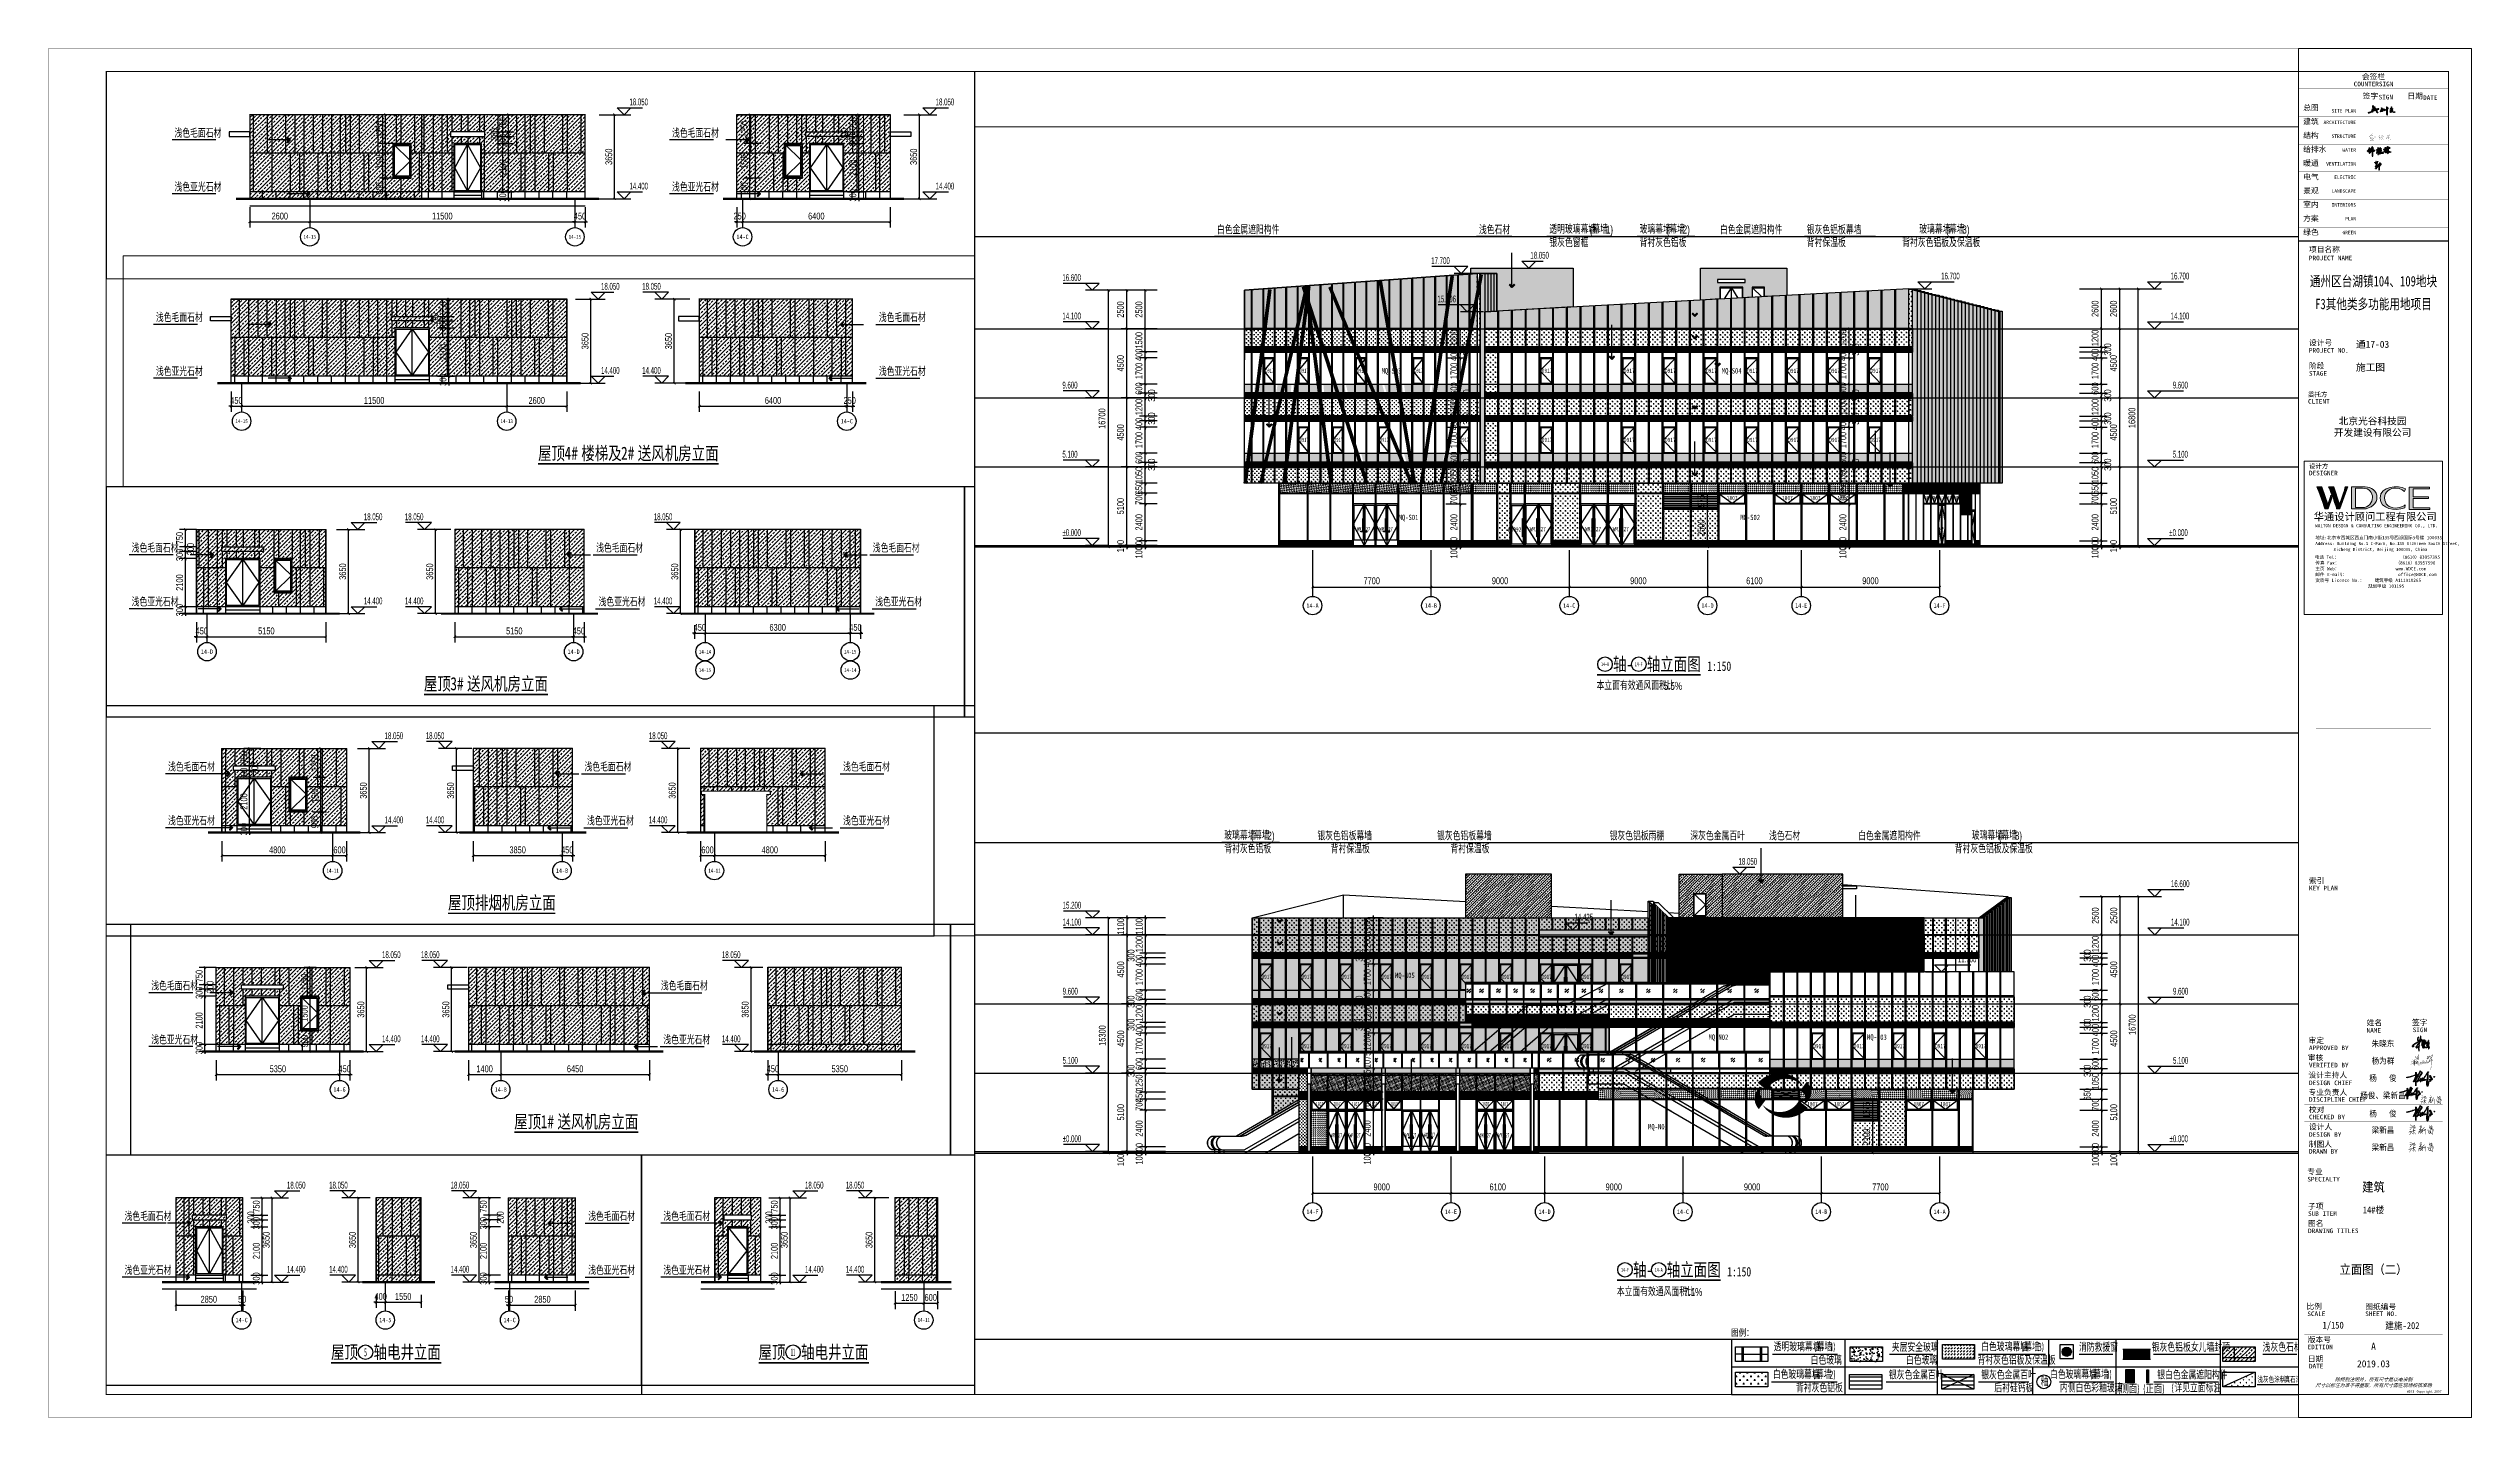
# Paper-space layout '立面图（二）' of a CAD drawing. Extents: x -210 to 841, y 0 to 594.
# The model-space entities are those that its viewports show. They can reach past a viewport. Long polylines and large blocks are cut down to what shows.
import ezdxf
from ezdxf.enums import TextEntityAlignment as Align
from ezdxf.xclip import XClip

# ---------------------------------------------------------------- set-up
doc = ezdxf.new("R2010")
doc.units = 0
doc.header["$LTSCALE"] = 1000
doc.header["$MEASUREMENT"] = 0
doc.header["$XCLIPFRAME"] = 0
doc.linetypes.add('DASH', pattern=[0.35, 0.25, -0.1])
doc.linetypes.add('DOT2', pattern=[0.125, 0, -0.125])
for name, color, linetype in [('00-图签签名_10', 10, 'Continuous'), ('01-标注_尺寸', 124, 'Continuous'), ('01-标注_标高', 200, 'Continuous'), ('01-标注_符号', 200, 'Continuous'), ('01-标注_轴线坐标', 132, 'Continuous'), ('02-TEXT_标注', 130, 'Continuous'), ('02-TEXT_轴号', 7, 'Continuous'), ('05-填充_156', 156, 'Continuous'), ('05-填充_168', 168, 'Continuous'), ('05-填充_18', 18, 'Continuous'), ('05-填充_天正', 14, 'Continuous'), ('A-C_幕墙龙骨', 133, 'Continuous'), ('A-C_窗', 140, 'Continuous'), ('A-C_门', 150, 'Continuous'), ('A-E_栏杆', 232, 'Continuous'), ('A-SUR_看线', 231, 'Continuous'), ('AXIS_TEXT', 7, 'Continuous'), ('D-铝板', 181, 'Continuous'), ('D_玻璃', 152, 'Continuous'), ('D_铝板', 181, 'Continuous'), ('DIM_SYMB', 3, 'Continuous'), ('E-立面轮廓', 241, 'Continuous'), ('X-立面图例$0$01-标注_符号', 200, 'Continuous'), ('X-立面图例$0$02-TEXT_标注', 130, 'Continuous'), ('X-立面图例$0$03-表格_197', 197, 'Continuous'), ('X-立面图例$0$05-填充_156', 156, 'Continuous'), ('X-立面图例$0$05-填充_18', 18, 'Continuous'), ('X-立面图例$0$05-填充_天正', 26, 'Continuous'), ('X-立面图例$0$A-0-图名图例', 2, 'Continuous'), ('X-立面图例$0$A-C_玻璃幕墙', 140, 'Continuous'), ('X-立面图例$0$A-C_窗', 140, 'Continuous'), ('外墙百叶', 162, 'Continuous'), ('建-标注-文本', 254, 'Continuous')]:
    doc.layers.add(name, color=color, linetype=linetype)
for name, color, linetype, plot in [('04-不打印_视口', 5, 'Continuous', False), ('04-不打印_辅助线', 165, 'Continuous', False), ('DIM_MODI', 6, 'Continuous', False)]:
    doc.layers.add(name, color=color, linetype=linetype, plot=plot)
doc.styles.add('_TCH_AXIS', font='STXIHEI_0.TTF', dxfattribs={"width": 0.75})
doc.styles.add('_TCH_DIM', font='ros.shx', dxfattribs={"width": 0.75, "bigfont": 'jd.shx'})
doc.styles.add('_TCH_DIM_T3', font='ros.shx', dxfattribs={"width": 0.705882, "bigfont": 'jd.shx'})
doc.styles.add('_TCH_LABEL', font='ros.shx', dxfattribs={"width": 0.75, "bigfont": 'jd.shx'})
doc.styles.add('COMPLEX', font='COMPLEX')
doc.styles.add('logo-3', font='', dxfattribs={"width": 0.75})
doc.styles.get("Standard").update_dxf_attribs({"font": 'STXIHEI_0.TTF', "width": 0.75})
doc.styles.add('X-立面图例$0$_TCH_LABEL', font='ROS1', dxfattribs={"width": 0.75, "bigfont": 'JD'})
doc.styles.add('X-立面图例$0$HT_HWXH', font='STXIHEI_0.TTF', dxfattribs={"width": 0.8})
doc.styles.add('X-立面图例$0$HT_JD', font='ROS1', dxfattribs={"width": 0.8, "bigfont": 'JD'})
doc.styles.add('华文细黑', font='STXIHEI_0.TTF', dxfattribs={"width": 0.9, "height": 10})
doc.styles.add('图签信息$0$hwxh', font='STXIHEI_0.TTF')
doc.styles.add('图签信息$0$华文细黑', font='STXIHEI_0.TTF', dxfattribs={"height": 10})
doc.styles.get('logo-3').set_extended_font_data('SimSun')
doc.dimstyles.new('_TCH_ARCH&&100', dxfattribs={"dimtxt": 297.5, "dimasz": 100, "dimexe": 250, "dimexo": 300, "dimgap": 100, "dimtad": 1, "dimdec": 0, "dimzin": 0, "dimdsep": 46, "dimtxsty": '_TCH_DIM_T3', "dimblk": 'ARCHTICK', "dimcen": 0.09, "dimclrt": 7, "dimazin": 2, "dimtfac": 1, "dimtdec": 0, "dimtix": 1, "dimtmove": 2, "dimatfit": 3, "dimfxl": 0, "dimtolj": 1, "dimtzin": 0, "dimarcsym": 0})
doc.dimstyles.new('_TCH_ARCH&&150', dxfattribs={"dimtxt": 446.25, "dimasz": 150, "dimexe": 375, "dimexo": 450, "dimgap": 189.375, "dimtad": 1, "dimdec": 0, "dimzin": 0, "dimdsep": 46, "dimtxsty": '_TCH_DIM_T3', "dimblk": 'ARCHTICK', "dimcen": 0.09, "dimclrt": 7, "dimazin": 2, "dimtfac": 1, "dimtdec": 0, "dimtix": 1, "dimtmove": 2, "dimatfit": 3, "dimfxl": 0, "dimtolj": 1, "dimtzin": 0, "dimarcsym": 0})
doc.dimstyles.new('副本 ISO-1', dxfattribs={"dimtxt": 2.5, "dimasz": 1.5, "dimexe": 1.25, "dimexo": 0.625, "dimtad": 1, "dimdec": 0, "dimtxsty": 'logo-3', "dimblk": 'ARCHTICK', "dimcen": 2.5, "dimdle": 1, "dimadec": 0, "dimazin": 0, "dimtfac": 1, "dimtdec": 0, "dimtix": 1, "dimtmove": 0, "dimatfit": 3, "dimldrblk": 'AR', "dimfxl": 0, "dimarcsym": 0})
pattern_1 = [(45, (-849.99, -261.96), (-112.253, 112.253), [])]
pattern_2 = [(45, (-843.80595, -349.1901), (-0.088388348, 0.088388348), [])]
pattern_3 = [(45, (41410, 5700), (-70160, 70160), [])]
pattern_4 = [(0, (-173090.23, 320704.43), (158.75, 158.75), [79.375, -238.125]), (90, (-173050.54, 320664.74), (-158.75, 158.75), [79.375, -238.125])]
pattern_5 = [(0, (-173090.23, 321129.43), (158.75, 158.75), [79.375, -238.125]), (90, (-173050.54, 321089.74), (-158.75, 158.75), [79.375, -238.125])]
pattern_6 = [(0, (-32529, 317429.43), (158.75, 158.75), [79.375, -238.125]), (90, (-32489.32, 317389.74), (-158.75, 158.75), [79.375, -238.125])]
pattern_7 = [(0, (-32249, 317429.43), (158.75, 158.75), [79.375, -238.125]), (90, (-32209.32, 317389.74), (-158.75, 158.75), [79.375, -238.125])]
pattern_8 = [(0, (-32898.5, 317429.43), (158.75, 158.75), [79.375, -238.125]), (90, (-32858.81, 317389.74), (-158.75, 158.75), [79.375, -238.125])]
pattern_9 = [(0, (7545.56, 0), (158.75, 158.75), [79.375, -238.125]), (90, (7585.24, -39.69), (-158.75, 158.75), [79.375, -238.125])]
pattern_10 = [(0, (-32853.78, 317429.43), (158.75, 158.75), [79.375, -238.125]), (90, (-32814.1, 317389.74), (-158.75, 158.75), [79.375, -238.125])]
pattern_11 = [(0, (-377982.25, 364370.43), (158.75, 158.75), [79.375, -238.125]), (90, (-377942.56, 364330.74), (-158.75, 158.75), [79.375, -238.125])]
pattern_12 = [(0, (-377982.25, 364370.43), (0, 114.3), [])]
pattern_13 = [(0, (-26772, 317429.43), (158.75, 158.75), [79.375, -238.125]), (90, (-26732.32, 317389.74), (-158.75, 158.75), [79.375, -238.125])]
pattern_14 = [(0, (-27672, 317429.43), (158.75, 158.75), [79.375, -238.125]), (90, (-27632.32, 317389.74), (-158.75, 158.75), [79.375, -238.125])]
pattern_15 = [(0, (-28572, 317429.43), (158.75, 158.75), [79.375, -238.125]), (90, (-28532.32, 317389.74), (-158.75, 158.75), [79.375, -238.125])]
pattern_16 = [(0, (-29472, 317429.43), (158.75, 158.75), [79.375, -238.125]), (90, (-29432.32, 317389.74), (-158.75, 158.75), [79.375, -238.125])]
pattern_17 = [(0, (-30372, 317429.43), (158.75, 158.75), [79.375, -238.125]), (90, (-30332.32, 317389.74), (-158.75, 158.75), [79.375, -238.125])]
pattern_18 = [(0, (-31272, 317429.43), (158.75, 158.75), [79.375, -238.125]), (90, (-31232.32, 317389.74), (-158.75, 158.75), [79.375, -238.125])]
pattern_19 = [(0, (-17772, 317429.43), (158.75, 158.75), [79.375, -238.125]), (90, (-17732.32, 317389.74), (-158.75, 158.75), [79.375, -238.125])]
pattern_20 = [(0, (-18672, 317429.43), (158.75, 158.75), [79.375, -238.125]), (90, (-18632.32, 317389.74), (-158.75, 158.75), [79.375, -238.125])]
pattern_21 = [(0, (-19572, 317429.43), (158.75, 158.75), [79.375, -238.125]), (90, (-19532.32, 317389.74), (-158.75, 158.75), [79.375, -238.125])]
pattern_22 = [(0, (-20472, 317429.43), (158.75, 158.75), [79.375, -238.125]), (90, (-20432.32, 317389.74), (-158.75, 158.75), [79.375, -238.125])]
pattern_23 = [(0, (-21372, 317429.43), (158.75, 158.75), [79.375, -238.125]), (90, (-21332.32, 317389.74), (-158.75, 158.75), [79.375, -238.125])]
pattern_24 = [(0, (-22272, 317429.43), (158.75, 158.75), [79.375, -238.125]), (90, (-22232.32, 317389.74), (-158.75, 158.75), [79.375, -238.125])]
pattern_25 = [(0, (-23172, 317429.43), (158.75, 158.75), [79.375, -238.125]), (90, (-23132.32, 317389.74), (-158.75, 158.75), [79.375, -238.125])]
pattern_26 = [(0, (-24072, 317429.43), (158.75, 158.75), [79.375, -238.125]), (90, (-24032.32, 317389.74), (-158.75, 158.75), [79.375, -238.125])]
pattern_27 = [(0, (-24972, 317429.43), (158.75, 158.75), [79.375, -238.125]), (90, (-24932.32, 317389.74), (-158.75, 158.75), [79.375, -238.125])]
pattern_28 = [(0, (-25872, 317429.43), (158.75, 158.75), [79.375, -238.125]), (90, (-25832.32, 317389.74), (-158.75, 158.75), [79.375, -238.125])]
pattern_29 = [(0, (-16842, 317429.43), (158.75, 158.75), [79.375, -238.125]), (90, (-16802.32, 317389.74), (-158.75, 158.75), [79.375, -238.125])]
pattern_30 = [(0, (-32172, 317429.43), (158.75, 158.75), [79.375, -238.125]), (90, (-32132.32, 317389.74), (-158.75, 158.75), [79.375, -238.125])]
pattern_31 = [(0, (-389044, 354870.43), (158.75, 158.75), [79.375, -238.125]), (90, (-389004.31, 354830.74), (-158.75, 158.75), [79.375, -238.125])]
pattern_32 = [(0, (-387244, 354870.43), (158.75, 158.75), [79.375, -238.125]), (90, (-387204.31, 354830.74), (-158.75, 158.75), [79.375, -238.125])]
pattern_33 = [(0, (-389044, 354870.43), (0, 114.3), [])]
pattern_34 = [(0, (-257567.5, 364270.43), (158.75, 158.75), [79.375, -238.125]), (90, (-257527.81, 364230.74), (-158.75, 158.75), [79.375, -238.125])]
pattern_35 = [(0, (-427075.5, 321129.43), (158.75, 158.75), [79.375, -238.125]), (90, (-427035.81, 321089.74), (-158.75, 158.75), [79.375, -238.125])]
pattern_36 = [(0, (-32243, 317429.43), (158.75, 158.75), [79.375, -238.125]), (90, (-32203.32, 317389.74), (-158.75, 158.75), [79.375, -238.125])]
pattern_37 = [(0, (-32219, 317429.43), (158.75, 158.75), [79.375, -238.125]), (90, (-32179.32, 317389.74), (-158.75, 158.75), [79.375, -238.125])]
pattern_38 = [(0, (0, 0), (158.75, 158.75), [79.375, -238.125]), (90, (39.69, -39.69), (-158.75, 158.75), [79.375, -238.125])]
pattern_39 = [(50, (0, 0), (364.36934, -31.87817), [38.1, -419.1]), (355, (0, 0), (-70.48565, 382.11329), [30.48, -335.28]), (100.451, (30.36, -2.66), (293.885, 350.23338), [32.38, -356.18]), (46.1842, (0, 101.6), (542.1581, -84.08466), [57.15, -628.65]), (96.6356, (45.2, 94.6), (474.80847, 494.8511), [48.57, -534.27]), (351.184, (0, 101.6), (474.8092, 494.85024), [45.72, -502.92]), (21, (50.8, 76.2), (303.22976, -204.53104), [38.1, -419.1]), (326, (50.8, 76.2), (123.60406, 368.37593), [30.48, -335.28]), (71.4514, (76.07, 59.16), (426.83298, 163.84572), [32.38, -356.18]), (37.5, (0, 0), (6.177207, 169.110078), [0, -331.216, 0, -340.36, 0, -336.55]), (7.5, (0, 0), (133.639325, 200.36115), [0, -194.056, 0, -323.596, 0, -128.27]), (327.5, (-113.28, 0), (271.18119, -11.457488), [0, -127, 0, -396.24, 0, -525.78]), (317.5, (-164.08, 0), (296.25836, 50.85298), [0, -165.1, 0, -263.144, 0, -373.38])]
pattern_40 = [(45, (0, 89.76), (-176.776766, 176.776766), []), (45, (86.94, 0), (-176.776766, 176.776766), [98.68425, -56.391])]
pattern_41 = [(0, (0, 0), (0, 114.3), [])]

psp = doc.layouts.new('立面图（二）')

# ---------------------------------------------------------------- texts
at = {"color": 3, "insert": (798.5, 99.8, -100), "char_height": 4, "attachment_point": 5, "style": '华文细黑'}
psp.add_mtext_dynamic_manual_height_columns('建筑', width=36.921, gutter_width=1750, heights=[0], dxfattribs=at)
at = {"color": 2, "attachment_point": 5, "style": '华文细黑'}
for s, width, gutter_width, insert, char_height in [('14#楼', 31.63, 1750, (798.5, 89.9, -100), 3), ('立面图（二）', 57.196, 11, (798.5, 64, -100), 4), ('1/150', 22.976, 11, (781, 39.7, -100), 3), ('建施-202', 31.855, 11, (811, 39.7, -100), 3)]:
    psp.add_mtext_dynamic_manual_height_columns(s, width=width, gutter_width=gutter_width, heights=[0], dxfattribs=dict(at, insert=insert, char_height=char_height))
at = {"layer": '00-图签签名_10', "char_height": 2.6, "attachment_point": 5, "style": '华文细黑'}
for s, insert, width in [('朱晓东', (802.6, 162.1), 147.471), ('杨   俊', (802.6, 147.1), 123.291), ('杨为群', (802.6, 154.6), 32.098), ('杨俊、梁新昌', (802.6, 139.6), 63.605), ('杨   俊', (802.6, 131.7), 47.944), ('梁新昌', (802.6, 124.6), 68.943), ('梁新昌', (802.6, 117.1), 76.749)]:
    psp.add_mtext(s, dxfattribs=dict(at, insert=insert, width=width))

msp = doc.modelspace()

# ---------------------------------------------------------------- texts
at = {"layer": '01-标注_符号', "color": 7, "width": 0.75}
for s, p in [('MQ-N05', (405256.2, -310337.8)), ('MQ-N04', (435454.8, -309619.3)), ('MQ-S03', (150584.5, -310445.7)), ('MQ-S04', (172723, -310445.7)), ('MQ-N02', (425657.3, -314360.8)), ('MQ-N03', (435970.8, -314360.8)), ('MQ-S01', (151691.5, -319983.2)), ('MQ-S02', (173923.5, -319983.2)), ('MQ-N01', (421725.8, -320193.3))]:
    msp.add_text(s, height=350, dxfattribs=at).set_placement(p)
at = {"layer": '02-TEXT_标注'}
for s, height, style, width, p in [('白色金属遮阳构件', 520.93, '_TCH_LABEL', 0.75, (139872, -301371.9)), ('浅色石材', 520.93, '_TCH_LABEL', 0.75, (156918.5, -301371.9)), ('银灰色窗框', 520.93, '_TCH_LABEL', 0.75, (161499.9, -302211.9)), ('透明玻璃幕墙', 520.93, '_TCH_LABEL', 0.75, (161499.9, -301336.9)), ('(', 525, '_TCH_LABEL', 0.75, (164118.8, -301336.9)), ('幕墙', 520.93, '_TCH_LABEL', 0.75, (164302.6, -301336.9)), ('1)', 525, '_TCH_LABEL', 0.75, (165175.5, -301336.9)), ('玻璃幕墙', 520.93, '_TCH_LABEL', 0.75, (167372, -301336.9)), ('背衬灰色铝板', 520.93, '_TCH_LABEL', 0.75, (167372, -302211.9)), ('(', 525, '_TCH_LABEL', 0.75, (169117.9, -301336.9)), ('幕墙', 520.93, '_TCH_LABEL', 0.75, (169301.7, -301336.9)), ('2)', 525, '_TCH_LABEL', 0.75, (170174.6, -301336.9)), ('白色金属遮阳构件', 520.93, '_TCH_LABEL', 0.75, (172599.8, -301371.9)), ('银灰色铝板幕墙', 520.93, '_TCH_LABEL', 0.75, (178251, -301371.9)), ('背衬保温板', 520.93, '_TCH_LABEL', 0.75, (178251, -302211.9)), ('背衬灰色铝板及保温板', 520.93, '_TCH_LABEL', 0.75, (184458.4, -302211.9)), ('玻璃幕墙', 520.93, '_TCH_LABEL', 0.75, (185565.5, -301336.9)), ('(', 525, '_TCH_LABEL', 0.75, (187311.4, -301336.9)), ('幕墙', 520.93, '_TCH_LABEL', 0.75, (187495.2, -301336.9)), ('3)', 525, '_TCH_LABEL', 0.75, (188368.1, -301336.9)), ('玻璃幕墙', 520.93, '_TCH_LABEL', 0.75, (394150, -301336.9)), ('背衬灰色铝板', 520.93, '_TCH_LABEL', 0.75, (394150, -302211.9)), ('(', 525, '_TCH_LABEL', 0.75, (395895.9, -301336.9)), ('幕墙', 520.93, '_TCH_LABEL', 0.75, (396079.7, -301336.9)), ('2)', 525, '_TCH_LABEL', 0.75, (396952.6, -301336.9)), ('银灰色铝板幕墙', 520.93, '_TCH_LABEL', 0.75, (400209.4, -301371.9)), ('背衬保温板', 520.93, '_TCH_LABEL', 0.75, (401079.3, -302211.9)), ('银灰色铝板幕墙', 520.93, '_TCH_LABEL', 0.75, (407994.4, -301371.9)), ('背衬保温板', 520.93, '_TCH_LABEL', 0.75, (408864.3, -302211.9)), ('银灰色铝板雨棚', 520.93, '_TCH_LABEL', 0.75, (419221.5, -301371.9)), ('深灰色金属百叶', 520.93, '_TCH_LABEL', 0.75, (424470.9, -301371.9)), ('浅色石材', 520.93, '_TCH_LABEL', 0.75, (429593.1, -301371.9)), ('白色金属遮阳构件', 520.93, '_TCH_LABEL', 0.75, (435393.3, -301371.9)), ('背衬灰色铝板及保温板', 520.93, '_TCH_LABEL', 0.75, (441677.4, -302211.9)), ('玻璃幕墙', 520.93, '_TCH_LABEL', 0.75, (442784.5, -301336.9)), ('(', 525, '_TCH_LABEL', 0.75, (444530.4, -301336.9)), ('幕墙', 520.93, '_TCH_LABEL', 0.75, (444714.2, -301336.9)), ('3)', 525, '_TCH_LABEL', 0.75, (445587.1, -301336.9)), ('18.050', 446.25, '_TCH_DIM', 0.529412, (160263.6, -302971.9)), ('18.050', 446.25, '_TCH_DIM', 0.529412, (427611.4, -302971.9)), ('17.700', 446.25, '_TCH_DIM', 0.529412, (153812.5, -303321.9)), ('18.050', 297.5, '_TCH_DIM', 0.529412, (573764, -303174.4)), ('18.050', 297.5, '_TCH_DIM', 0.529412, (587046.6, -303174.4)), ('18.050', 297.5, '_TCH_DIM', 0.529412, (608952.7, -303174.4)), ('18.050', 297.5, '_TCH_DIM', 0.529412, (610738.6, -303174.4)), ('18.050', 297.5, '_TCH_DIM', 0.529412, (653774, -303174.4)), ('18.050', 297.5, '_TCH_DIM', 0.529412, (655553.9, -303174.4)), ('18.050', 297.5, '_TCH_DIM', 0.529412, (666350.5, -303174.4)), ('18.050', 297.5, '_TCH_DIM', 0.529412, (692853.4, -303174.4)), ('18.050', 297.5, '_TCH_DIM', 0.529412, (694637.7, -303174.4)), ('18.050', 297.5, '_TCH_DIM', 0.529412, (704314.9, -303174.4)), ('18.050', 297.5, '_TCH_DIM', 0.529412, (749700.3, -303174.4)), ('18.050', 297.5, '_TCH_DIM', 0.529412, (751389.1, -303174.4)), ('18.050', 297.5, '_TCH_DIM', 0.529412, (764443.3, -303174.4)), ('18.050', 297.5, '_TCH_DIM', 0.529412, (782661.9, -303174.4)), ('18.050', 297.5, '_TCH_DIM', 0.529412, (784492.5, -303174.4)), ('18.050', 297.5, '_TCH_DIM', 0.529412, (789763.3, -303174.4)), ('18.050', 297.5, '_TCH_DIM', 0.529412, (805132.4, -303174.4)), ('18.050', 297.5, '_TCH_DIM', 0.529412, (806901.4, -303174.4)), ('16.600', 446.25, '_TCH_DIM', 0.529412, (129816, -304421.9)), ('16.700', 446.25, '_TCH_DIM', 0.529412, (186992.1, -304321.9)), ('16.700', 446.25, '_TCH_DIM', 0.529412, (201928.6, -304321.9)), ('16.600', 446.25, '_TCH_DIM', 0.529412, (455745.6, -304421.9)), ('浅色毛面石材', 347.29, '_TCH_LABEL', 0.75, (554028.2, -304572.2)), ('浅色毛面石材', 347.29, '_TCH_LABEL', 0.75, (575609.7, -304572.2)), ('浅色毛面石材', 347.29, '_TCH_LABEL', 0.75, (589644.3, -304572.2)), ('浅色毛面石材', 347.29, '_TCH_LABEL', 0.75, (621003.3, -304572.2)), ('浅色毛面石材', 347.29, '_TCH_LABEL', 0.75, (643701.8, -304572.2)), ('浅色毛面石材', 347.29, '_TCH_LABEL', 0.75, (663849, -304572.2)), ('浅色毛面石材', 347.29, '_TCH_LABEL', 0.75, (675848.1, -304572.2)), ('浅色毛面石材', 347.29, '_TCH_LABEL', 0.75, (683458.2, -304572.2)), ('浅色毛面石材', 347.29, '_TCH_LABEL', 0.75, (701522.6, -304572.2)), ('浅色毛面石材', 347.29, '_TCH_LABEL', 0.75, (712737.4, -304572.2)), ('浅色毛面石材', 347.29, '_TCH_LABEL', 0.75, (739688.4, -304572.2)), ('浅色毛面石材', 347.29, '_TCH_LABEL', 0.75, (761794.1, -304572.2)), ('浅色毛面石材', 347.29, '_TCH_LABEL', 0.75, (775618.3, -304572.2)), ('浅色毛面石材', 347.29, '_TCH_LABEL', 0.75, (795728.5, -304572.2)), ('浅色毛面石材', 347.29, '_TCH_LABEL', 0.75, (798988.8, -304572.2)), ('15.206', 446.25, '_TCH_DIM', 0.529412, (154217, -305816.3)), ('15.200', 446.25, '_TCH_DIM', 0.529412, (383633, -305821.9)), ('14.100', 446.25, '_TCH_DIM', 0.529412, (129816, -306921.9)), ('14.100', 446.25, '_TCH_DIM', 0.529412, (201928.6, -306921.9)), ('14.100', 446.25, '_TCH_DIM', 0.529412, (383633, -306921.9)), ('14.425', 446.25, '_TCH_DIM', 0.529412, (416936.1, -306596.9)), ('14.100', 446.25, '_TCH_DIM', 0.529412, (455745.6, -306921.9)), ('浅色亚光石材', 347.29, '_TCH_LABEL', 0.75, (554028.2, -306911.6)), ('14.400', 297.5, '_TCH_DIM', 0.529412, (573764, -306824.4)), ('浅色亚光石材', 347.29, '_TCH_LABEL', 0.75, (575609.7, -306911.6)), ('14.400', 297.5, '_TCH_DIM', 0.529412, (587046.6, -306824.4)), ('浅色亚光石材', 347.29, '_TCH_LABEL', 0.75, (589644.3, -306911.6)), ('14.400', 297.5, '_TCH_DIM', 0.529412, (608952.7, -306824.4)), ('14.400', 297.5, '_TCH_DIM', 0.529412, (610738.6, -306824.4)), ('浅色亚光石材', 347.29, '_TCH_LABEL', 0.75, (621003.3, -306911.6)), ('浅色亚光石材', 347.29, '_TCH_LABEL', 0.75, (643701.8, -306911.6)), ('14.400', 297.5, '_TCH_DIM', 0.529412, (653774, -306824.4)), ('14.400', 297.5, '_TCH_DIM', 0.529412, (655553.9, -306824.4)), ('浅色亚光石材', 347.29, '_TCH_LABEL', 0.75, (663957, -306911.6)), ('14.400', 297.5, '_TCH_DIM', 0.529412, (666350.5, -306824.4)), ('浅色亚光石材', 347.29, '_TCH_LABEL', 0.75, (675956.2, -306911.6)), ('浅色亚光石材', 347.29, '_TCH_LABEL', 0.75, (683458.2, -306911.6)), ('14.400', 297.5, '_TCH_DIM', 0.529412, (692853.4, -306824.4)), ('14.400', 297.5, '_TCH_DIM', 0.529412, (694637.7, -306824.4)), ('浅色亚光石材', 347.29, '_TCH_LABEL', 0.75, (701630.6, -306911.6)), ('14.400', 297.5, '_TCH_DIM', 0.529412, (704314.9, -306824.4)), ('浅色亚光石材', 347.29, '_TCH_LABEL', 0.75, (712737.4, -306911.6)), ('浅色亚光石材', 347.29, '_TCH_LABEL', 0.75, (739688.4, -306911.6)), ('14.400', 297.5, '_TCH_DIM', 0.529412, (749700.3, -306824.4)), ('14.400', 297.5, '_TCH_DIM', 0.529412, (751389.1, -306824.4)), ('浅色亚光石材', 347.29, '_TCH_LABEL', 0.75, (761902.1, -306911.6)), ('14.400', 297.5, '_TCH_DIM', 0.529412, (764443.3, -306824.4)), ('浅色亚光石材', 347.29, '_TCH_LABEL', 0.75, (775618.3, -306911.6)), ('14.400', 297.5, '_TCH_DIM', 0.529412, (782661.9, -306824.4)), ('14.400', 297.5, '_TCH_DIM', 0.529412, (784492.5, -306824.4)), ('14.400', 297.5, '_TCH_DIM', 0.529412, (789763.3, -306824.4)), ('浅色亚光石材', 347.29, '_TCH_LABEL', 0.75, (795728.5, -306911.6)), ('浅色亚光石材', 347.29, '_TCH_LABEL', 0.75, (798988.8, -306911.6)), ('14.400', 297.5, '_TCH_DIM', 0.529412, (805132.4, -306824.4)), ('14.400', 297.5, '_TCH_DIM', 0.529412, (806901.4, -306824.4)), ('11.700', 446.25, '_TCH_DIM', 0.529412, (441874.1, -309321.9)), ('9.600', 446.25, '_TCH_DIM', 0.529412, (129816, -311421.9)), ('9.600', 446.25, '_TCH_DIM', 0.529412, (202062.4, -311421.9)), ('9.600', 446.25, '_TCH_DIM', 0.529412, (383633, -311421.9)), ('9.600', 446.25, '_TCH_DIM', 0.529412, (455879.4, -311421.9)), ('5.100', 446.25, '_TCH_DIM', 0.529412, (129816, -315921.9)), ('5.100', 446.25, '_TCH_DIM', 0.529412, (202062.4, -315921.9)), ('5.100', 446.25, '_TCH_DIM', 0.529412, (383633, -315921.9)), ('5.100', 446.25, '_TCH_DIM', 0.529412, (455879.4, -315921.9)), ('%%P0.000', 446.25, '_TCH_DIM', 0.529412, (129816, -321021.9)), ('%%P0.000', 446.25, '_TCH_DIM', 0.529412, (201834.1, -321021.9)), ('%%P0.000', 446.25, '_TCH_DIM', 0.529412, (383633, -321021.9)), ('%%P0.000', 446.25, '_TCH_DIM', 0.529412, (455651.1, -321021.9)), ('本立面有效通风面积比', 520.93, '_TCH_LABEL', 0.75, (164570, -331037.1)), ('5.5%', 525, '_TCH_LABEL', 0.75, (168934.8, -331037.1)), ('本立面有效通风面积比', 520.93, '_TCH_LABEL', 0.75, (419686.9, -331037.1)), ('7.1%', 525, '_TCH_LABEL', 0.75, (424051.7, -331037.1))]:
    msp.add_text(s, height=height, dxfattribs=dict(at, style=style, width=width)).set_placement(p)
at = {"layer": '02-TEXT_轴号', "style": '_TCH_AXIS'}
for s, height, width, p, p2 in [('14-13', 163.05, 0.938776, (559627.6, -308960.3), (560163.4, -308960.3)), ('14-15', 163.05, 0.938776, (571127.6, -308960.3), (571663.4, -308960.3)), ('14-C', 191.38, 0.927711, (578405.4, -308974.5), (578931.7, -308974.5)), ('14-15', 163.05, 0.938776, (593093.7, -308960.3), (593629.5, -308960.3)), ('14-13', 163.05, 0.938776, (604593.7, -308960.3), (605129.5, -308960.3)), ('14-C', 191.38, 0.927711, (619350, -308974.5), (619876.2, -308974.5)), ('14-D', 193.6, 0.915663, (646706.2, -308975.6), (647231.7, -308975.6)), ('14-D', 193.6, 0.915663, (662611.6, -308975.6), (663137.1, -308975.6)), ('14-14', 161.44, 0.94898, (668305.3, -308959.5), (668841.6, -308959.5)), ('14-15', 163.05, 0.938776, (674605.6, -308960.3), (675141.3, -308960.3)), ('14-11', 179, 0.882979, (690333, -308968.3), (690863.6, -308968.3)), ('14-B', 193.6, 0.915663, (700285.2, -308975.6), (700810.6, -308975.6)), ('14-11', 179, 0.882979, (706894.9, -308968.3), (707425.5, -308968.3)), ('14-6', 195.86, 0.914634, (747593.2, -308976.7), (748117.8, -308976.7)), ('14-B', 193.6, 0.915663, (754586.6, -308975.6), (755112, -308975.6)), ('14-6', 195.86, 0.914634, (766616.1, -308976.7), (767140.7, -308976.7)), ('14-C', 191.38, 0.927711, (780433.3, -308974.5), (780959.6, -308974.5)), ('14-5', 193.6, 0.926829, (786664.8, -308975.6), (787190.3, -308975.6)), ('14-C', 191.38, 0.927711, (792055.9, -308974.5), (792582.2, -308974.5)), ('14-11', 179, 0.882979, (810021.2, -308968.3), (810551.8, -308968.3)), ('14-15', 163.05, 0.938776, (668305.6, -309760.3), (668841.3, -309760.3)), ('14-14', 161.44, 0.94898, (674605.3, -309759.5), (675141.6, -309759.5))]:
    msp.add_text(s, height=height, dxfattribs=dict(at, width=width)).set_placement(p, p2, align=Align.FIT)
at = {"layer": '建-标注-文本', "width": 0.75}
for s, height, p in [('屋顶', 570.85, (606220.9, -310553.8)), ('4#', 570.85, (607367.2, -310553.8)), ('楼梯及', 570.85, (608097.4, -310553.8)), ('2#', 570.85, (609816.8, -310553.8)), ('送风机房立面', 570.85, (610547, -310553.8)), ('屋顶', 570.85, (656376.4, -310554.5)), ('3#', 570.85, (657522.7, -310554.5)), ('送风机房立面', 570.85, (658252.8, -310554.5)), ('屋顶排烟机房立面', 570.85, (695604.7, -310554.5)), ('屋顶', 570.85, (755432.2, -310554.5)), ('1#', 570.85, (756578.5, -310554.5)), ('送风机房立面', 570.85, (757308.7, -310554.5)), ('屋顶', 570.85, (784572.2, -310556)), ('轴电井立面', 570.85, (786418.5, -310556)), ('屋顶', 570.85, (803118.2, -310556)), ('轴电井立面', 570.85, (804964.5, -310556)), ('轴', 856.3, (165646, -329787.5)), ('轴立面图', 856.28, (167841.1, -329787.5)), ('轴', 856.3, (420745, -329749.4)), ('轴立面图', 856.28, (422940.1, -329749.4)), ('-', 856.3, (166505.7, -329787.5)), ('1:150', 611.63, (171771.6, -329797.8)), ('-', 856.3, (421604.7, -329749.4)), ('1:150', 611.63, (426870.6, -329759.7))]:
    msp.add_text(s, height=height, dxfattribs=at).set_placement(p)
at = {"layer": '建-标注-文本'}
for s, height, width, p, p2 in [('5', 356.6, 0.803808, (786005.8, -310454.3), (786131.2, -310454.3)), ('11', 326.51, 0.933333, (804519.3, -310439.3), (804709.7, -310439.3)), ('14-A', 237.61, 1.195402, (164863.6, -329486.3), (165378.4, -329486.3)), ('14-F', 253.57, 1.185185, (167062.6, -329494.3), (167569.7, -329494.3)), ('14-F', 253.57, 1.185185, (419966.4, -329456.2), (420473.6, -329456.2)), ('14-A', 237.61, 1.195402, (422157.7, -329448.2), (422672.5, -329448.2))]:
    msp.add_text(s, height=height, dxfattribs=dict(at, width=width)).set_placement(p, p2, align=Align.FIT)

# ---------------------------------------------------------------- blocks, each defined once
blk = doc.blocks.new('图签信息$0$WDCE Copyright200X')
at = {"const_width": 0.016}
blk.add_lwpolyline([(-10.6, 1.3, 1), (-11.4, 1.3, 1)], format="xyb", close=True, dxfattribs=at)
at = {"style": '图签信息$0$华文细黑'}
for s, p in [('WDCE ', (-11.5, 0.5)), ('     Copyright ', (-3.5, 0.5))]:
    blk.add_text(s, height=1, dxfattribs=at).set_placement(p, align=Align.BOTTOM_RIGHT)
blk.add_text('c', height=0.6, dxfattribs=at).set_placement((-11, 1.3), align=Align.MIDDLE_CENTER)
blk.add_attdef('200X', text='', height=1, dxfattribs=at).set_placement((-0.5, 0.5), align=Align.BOTTOM_RIGHT)
blk = doc.blocks.new('图签信息$0$logo2')
h = blk.add_hatch(color=7)
h.paths.add_polyline_path([(19.02, -7.36), (15.84, -7.36), (15.84, -3.97), (18.97, -3.97), (18.97, -4.24), (16.46, -4.24), (16.46, -5.45), (18.81, -5.45), (18.81, -5.69), (16.47, -5.69), (16.47, -7.12), (19.02, -7.12)])
edge = h.paths.add_edge_path()
edge.add_spline(control_points=[(15.26, -4.21), (15.26, -4.21), (15.13, -4.65), (15.13, -4.65), (15.13, -4.65), (14.62, -4.1), (13.73, -4.1), (13.04, -4.1), (12.07, -4.54), (12.08, -5.62), (12.08, -6.49), (12.77, -7.16), (13.73, -7.17), (14.66, -7.17), (15.23, -6.68), (15.23, -6.68), (15.23, -6.68), (15.16, -7.11), (15.16, -7.11), (13.63, -7.7), (11.42, -7.29), (11.41, -5.64), (11.4, -3.72), (14.16, -3.66), (15.26, -4.21)], knot_values=[0, 0, 0, 0, 1, 1, 1, 2, 2, 2, 3, 3, 3, 4, 4, 4, 5, 5, 5, 6, 6, 6, 7, 7, 7, 8, 8, 8, 8], degree=3, periodic=0)
edge = h.paths.add_edge_path(flags=16)
edge.add_spline(control_points=[(10.23, -5.57), (10.23, -5.16), (10.12, -4.83), (9.9, -4.58), (9.63, -4.27), (9.23, -4.12), (8.69, -4.12), (8.69, -4.12), (7.64, -4.12), (7.64, -4.12), (7.64, -4.12), (7.64, -7.1), (7.64, -7.1), (7.64, -7.1), (8.66, -7.1), (8.66, -7.1), (9.13, -7.1), (9.52, -6.93), (9.82, -6.6), (10.09, -6.31), (10.23, -5.96), (10.23, -5.57)], knot_values=[0, 0, 0, 0, 1, 1, 1, 2, 2, 2, 3, 3, 3, 4, 4, 4, 5, 5, 5, 6, 6, 6, 7, 7, 7, 7], degree=3, periodic=0)
edge = h.paths.add_edge_path()
edge.add_spline(control_points=[(10.92, -5.51), (10.92, -5.96), (10.72, -6.37), (10.34, -6.72), (9.92, -7.1), (9.41, -7.29), (8.82, -7.29), (8.82, -7.29), (7.03, -7.29), (7.03, -7.29), (7.03, -7.29), (7.03, -3.92), (7.03, -3.92), (7.03, -3.92), (9.1, -3.92), (9.1, -3.92), (9.59, -3.92), (10.01, -4.06), (10.36, -4.34), (10.73, -4.64), (10.92, -5.03), (10.92, -5.51)], knot_values=[0, 0, 0, 0, 1, 1, 1, 2, 2, 2, 3, 3, 3, 4, 4, 4, 5, 5, 5, 6, 6, 6, 7, 7, 7, 7], degree=3, periodic=0)
at = {"lineweight": 0}
blk.add_lwpolyline([(19.02, -7.36), (15.84, -7.36), (15.84, -3.97), (18.97, -3.97), (18.97, -4.24), (16.46, -4.24), (16.46, -5.45), (18.81, -5.45), (18.81, -5.69), (16.47, -5.69), (16.47, -7.12), (19.02, -7.12), (19.02, -7.36)], dxfattribs=at)
for points, knots in [([(15.26, -4.21), (15.26, -4.21), (15.13, -4.65), (15.13, -4.65), (15.13, -4.65), (14.62, -4.1), (13.73, -4.1), (13.04, -4.1), (12.07, -4.54), (12.08, -5.62), (12.08, -6.49), (12.77, -7.16), (13.73, -7.17), (14.66, -7.17), (15.23, -6.68), (15.23, -6.68), (15.23, -6.68), (15.16, -7.11), (15.16, -7.11), (13.63, -7.7), (11.42, -7.29), (11.41, -5.64), (11.4, -3.72), (14.16, -3.66), (15.26, -4.21)], [0, 0, 0, 0, 1, 1, 1, 2, 2, 2, 3, 3, 3, 4, 4, 4, 5, 5, 5, 6, 6, 6, 7, 7, 7, 8, 8, 8, 8]), ([(10.92, -5.51), (10.92, -5.96), (10.72, -6.37), (10.34, -6.72), (9.92, -7.1), (9.41, -7.29), (8.82, -7.29), (8.82, -7.29), (7.03, -7.29), (7.03, -7.29), (7.03, -7.29), (7.03, -3.92), (7.03, -3.92), (7.03, -3.92), (9.1, -3.92), (9.1, -3.92), (9.59, -3.92), (10.01, -4.06), (10.36, -4.34), (10.73, -4.64), (10.92, -5.03), (10.92, -5.51)], [0, 0, 0, 0, 1, 1, 1, 2, 2, 2, 3, 3, 3, 4, 4, 4, 5, 5, 5, 6, 6, 6, 7, 7, 7, 7]), ([(10.23, -5.57), (10.23, -5.16), (10.12, -4.83), (9.9, -4.58), (9.63, -4.27), (9.23, -4.12), (8.69, -4.12), (8.69, -4.12), (7.64, -4.12), (7.64, -4.12), (7.64, -4.12), (7.64, -7.1), (7.64, -7.1), (7.64, -7.1), (8.66, -7.1), (8.66, -7.1), (9.13, -7.1), (9.52, -6.93), (9.82, -6.6), (10.09, -6.31), (10.23, -5.96), (10.23, -5.57)], [0, 0, 0, 0, 1, 1, 1, 2, 2, 2, 3, 3, 3, 4, 4, 4, 5, 5, 5, 6, 6, 6, 7, 7, 7, 7])]:
    blk.add_open_spline(points, degree=3, knots=knots, dxfattribs=at)
blk = doc.blocks.new('图签信息$0$logo1')
h = blk.add_hatch(color=8)
edge = h.paths.add_edge_path()
edge.add_spline(control_points=[(3.86, -5.21), (3.63, -5.88), (3.39, -6.56), (3.39, -6.56), (3.39, -6.56), (2.5, -3.91), (2.5, -3.91), (2.5, -3.91), (1.8, -3.91), (1.69, -3.91), (2.02, -4.39), (2.95, -7.27), (2.95, -7.27), (2.95, -7.27), (3.44, -7.27), (3.44, -7.27), (3.44, -7.27), (4.03, -5.66), (4.03, -5.66), (4.03, -5.66), (3.86, -5.21), (3.86, -5.21)], knot_values=[0, 0, 0, 0, 1, 1, 1, 2, 2, 2, 3, 3, 3, 4, 4, 4, 5, 5, 5, 6, 6, 6, 7, 7, 7, 7], degree=3, periodic=0)
h = blk.add_hatch(color=7)
edge = h.paths.add_edge_path()
edge.add_spline(control_points=[(6.04, -3.91), (6.09, -4.1), (5.2, -6.56), (5.2, -6.56), (5.2, -6.56), (4.3, -3.91), (4.3, -3.91), (4.3, -3.91), (3.6, -3.91), (3.49, -3.91), (3.82, -4.39), (4.75, -7.27), (4.75, -7.27), (4.75, -7.27), (5.24, -7.27), (5.24, -7.27), (5.24, -7.27), (6.33, -4.3), (6.33, -4.3), (6.33, -4.3), (6.48, -3.91), (6.48, -3.91), (6.48, -3.91), (6.21, -3.91), (6.04, -3.91)], knot_values=[0, 0, 0, 0, 1, 1, 1, 2, 2, 2, 3, 3, 3, 4, 4, 4, 5, 5, 5, 6, 6, 6, 7, 7, 7, 8, 8, 8, 8], degree=3, periodic=0)
at = {"color": 8, "lineweight": 0}
blk.add_open_spline([(3.86, -5.21), (3.63, -5.88), (3.39, -6.56), (3.39, -6.56), (3.39, -6.56), (2.5, -3.91), (2.5, -3.91), (2.5, -3.91), (1.8, -3.91), (1.69, -3.91), (2.02, -4.39), (2.95, -7.27), (2.95, -7.27), (2.95, -7.27), (3.44, -7.27), (3.44, -7.27), (3.44, -7.27), (4.03, -5.66), (4.03, -5.66), (4.03, -5.66), (3.86, -5.21), (3.86, -5.21)], degree=3, knots=[0, 0, 0, 0, 1, 1, 1, 2, 2, 2, 3, 3, 3, 4, 4, 4, 5, 5, 5, 6, 6, 6, 7, 7, 7, 7], dxfattribs=at)
at = {"lineweight": 0}
blk.add_open_spline([(6.04, -3.91), (6.09, -4.1), (5.2, -6.56), (5.2, -6.56), (5.2, -6.56), (4.3, -3.91), (4.3, -3.91), (4.3, -3.91), (3.6, -3.91), (3.49, -3.91), (3.82, -4.39), (4.75, -7.27), (4.75, -7.27), (4.75, -7.27), (5.24, -7.27), (5.24, -7.27), (5.24, -7.27), (6.33, -4.3), (6.33, -4.3), (6.33, -4.3), (6.48, -3.91), (6.48, -3.91), (6.48, -3.91), (6.21, -3.91), (6.04, -3.91)], degree=3, knots=[0, 0, 0, 0, 1, 1, 1, 2, 2, 2, 3, 3, 3, 4, 4, 4, 5, 5, 5, 6, 6, 6, 7, 7, 7, 8, 8, 8, 8], dxfattribs=at)
blk.add_blockref('图签信息$0$logo2', (0, 0))
blk = doc.blocks.new('图签信息$0$时间-logo')
at = {"layer": 'Defpoints', "lineweight": 0}
blk.add_lwpolyline([(0, -23.46), (-21.17, -23.46), (-21.17, 0), (0, 0), (0, -23.46)], dxfattribs=at)
blk.add_blockref('图签信息$0$logo1', (-20.97, 0))
at = {"style": '图签信息$0$hwxh'}
for s, height, p in [('华通设计顾问工程有限公司 ', 1.15, (-19.73, -9.05)), ('WALTON DESIGN & CONSULTING ENGINEERING CO., LTD.', 0.5, (-19.5, -10.1)), ('电话 Tel：                        （8610）83957395 ', 0.5, (-19.56, -14.91)), ('Address: Building No.3 C-Park, No.135 Xizhimen South Street, ', 0.47, (-19.48, -12.83)), ('地址:北京市西城区西直门南小街135号西派国际3号楼 100035', 0.5, (-19.48, -11.94)), ('Xicheng District, Beijing 100035, China ', 0.47, (-16.69, -13.72)), ('传真 Fax：                      （8610）83957590 ', 0.5, (-19.48, -15.8)), ('主页 Web：                      www.WDCE.com ', 0.5, (-19.48, -16.69)), ('资质号 Licence No.：    建筑甲级 A111010265 ', 0.5, (-19.48, -18.47)), ('邮件 E-mail：                    office@WDCE.com ', 0.5, (-19.48, -17.58)), ('   规划甲级 101195', 0.5, (-12.6, -19.36))]:
    blk.add_text(s, height=height, dxfattribs=at).set_placement(p)
blk = doc.blocks.new('图签信息')
at = {"const_width": 0.5}
for points in [[(-65, 574), (-65, 500.5), (0, 500.5), (0, 574)], [(-65, 0), (0, 0), (0, 500.5), (-65, 500.5)]]:
    blk.add_lwpolyline(points, close=True, dxfattribs=at)
at = {"const_width": 0.05}
for points in [[(-65, 566.5), (0, 566.5)], [(-65, 560.5), (0, 560.5)], [(-39.1, 566.5), (-39.1, 500.5)], [(-19.1, 566.5), (-19.1, 500.5)], [(-65, 554.5), (0, 554.5)], [(-65, 548.5), (0, 548.5)], [(-65, 542.5), (0, 542.5)], [(-65, 536.5), (0, 536.5)], [(-65, 530.5), (0, 530.5)], [(-65, 524.5), (0, 524.5)], [(-65, 518.5), (0, 518.5)], [(-65, 512.5), (0, 512.5)], [(-65, 512.5), (0, 512.5)], [(-65, 506.5), (0, 506.5)], [(-65, 500.5), (0, 500.5)], [(-62.5, 450.9), (-2.5, 450.9)], [(-62.5, 440.9), (-2.5, 440.9)], [(-2.5, 407.9), (-2.5, 436.1), (-62.5, 436.1), (-62.5, 407.9)], [(-62.5, 407.9), (-2.5, 407.9)], [(-62.5, 404.9), (-62.5, 227.8)], [(-62.5, 404.9), (-2.5, 404.9)], [(-62.5, 227.8), (-2.5, 227.8), (-2.5, 404.9)], [(-57.5, 338.4), (-7.5, 338.4)], [(-57.5, 288.8), (-7.5, 288.8)], [(-57.5, 234.9), (-7.5, 234.9)], [(-62.5, 227.8), (-2.5, 227.8)], [(-62.5, 217.7), (-2.5, 217.7)], [(-62.5, 103.3), (-2.5, 103.3), (-2.5, 163.3), (-62.5, 163.3), (-62.5, 103.3)], [(-37.5, 163.3), (-37.5, 103.3)], [(-20, 163.3), (-20, 103.3)], [(-62.5, 155.8), (-2.5, 155.8)], [(-62.5, 148.3), (-2.5, 148.3)], [(-62.5, 140.8), (-2.5, 140.8)], [(-62.5, 133.3), (-2.5, 133.3)], [(-62.5, 125.8), (-2.5, 125.8)], [(-62.5, 118.3), (-2.5, 118.3)], [(-62.5, 110.8), (-2.5, 110.8)], [(-62.5, 98.5), (-2.5, 98.5), (-2.5, 10), (-62.5, 10), (-62.5, 98.5)], [(-62.5, 83.5), (-2.5, 83.5)], [(-62.5, 76), (-2.5, 76)], [(-62.5, 40), (-2.5, 40)], [(-37.5, 40), (-37.5, 26)], [(-62.5, 26), (-2.5, 26)], [(-62.5, 18), (-2.5, 18)]]:
    blk.add_lwpolyline(points, dxfattribs=at)
at = {"ltscale": 0.001, "xscale": 2.834689937531525, "yscale": 2.834689937531525, "zscale": 2.834689937531525}
blk.add_blockref('图签信息$0$时间-logo', (-2.5, 404.9), dxfattribs=at)
blk.add_blockref('图签信息$0$WDCE Copyright200X', (-2.5, 0)).add_auto_attribs({'200X': '2007'})
at = {"style": '图签信息$0$华文细黑'}
for s, height, p in [('COUNTERSIGN', 2, (-32.5, 569.6)), ('会签栏', 2.4, (-32.5, 573))]:
    blk.add_text(s, height=height, dxfattribs=at).set_placement(p, align=Align.TOP_CENTER)
for s, height, p in [('总图', 2.4, (-63, 559.5)), ('签字', 2.4, (-37.2, 564.6)), ('SIGN', 2, (-30.3, 563.9)), ('日期', 2.4, (-17.8, 564.6)), ('DATE', 2, (-11, 563.7)), ('建筑', 2.4, (-63, 553.5)), ('结构', 2.4, (-63, 547.5)), ('给排水', 2.4, (-63, 541.5)), ('暖通', 2.4, (-63, 535.5)), ('电气', 2.4, (-63, 529.5)), ('景观', 2.4, (-63, 523.5)), ('室内', 2.4, (-63, 517.5)), ('绿色', 2.4, (-63, 505.5)), ('方案', 2.4, (-63, 511.5)), ('项目名称', 2.4, (-60.5, 498)), ('PROJECT NAME', 2, (-60.5, 494.1)), ('设计号', 2.4, (-60.5, 457.5)), ('PROJECT NO.', 2, (-60.5, 454)), ('STAGE', 2, (-60.5, 444)), ('阶段', 2.4, (-60.5, 447.5)), ('委托方', 2, (-60.9, 434.9)), ('CLIENT', 2, (-60.9, 431.9)), ('设计方', 2, (-60.5, 403.8)), ('DESIGNER', 2, (-60.5, 400.8)), ('索引', 2.4, (-60.5, 224.1)), ('KEY PLAN', 2, (-60.5, 220.7)), ('姓名', 2.4, (-35.5, 162.5)), ('NAME', 2, (-35.5, 159)), ('签字', 2.4, (-15.8, 162.6)), ('SIGN', 2, (-15.5, 159.2)), ('审核', 2.4, (-61, 147.3)), ('审定', 2.4, (-60.7, 154.8)), ('APPROVED BY', 2, (-60.5, 151.4)), ('设计主持人', 2.4, (-60.7, 139.8)), ('VERIFIED BY', 2, (-60.5, 143.9)), ('专业负责人', 2.4, (-60.7, 132.3)), ('DESIGN CHIEF', 2, (-60.5, 136.2)), ('DISCIPLINE CHIEF', 2, (-60.5, 129)), ('校对', 2.4, (-60.5, 124.8)), ('CHECKED BY', 2, (-60.5, 121.4)), ('设计人', 2.4, (-60.5, 117.3)), ('制图人', 2.4, (-60.6, 109.8)), ('DESIGN BY', 2, (-60.5, 113.8)), ('DRAWN BY', 2, (-60.5, 106.5)), ('专业', 2.4, (-61.2, 97.9)), ('SPECIALTY', 2, (-61.2, 94.4)), ('SUB ITEM', 2, (-60.9, 79.5)), ('子项', 2.4, (-60.9, 82.9)), ('图名', 2.4, (-60.9, 75.4)), ('DRAWING TITLES', 2, (-60.9, 72)), ('比例', 2.4, (-61.6, 39.4)), ('SCALE', 2, (-61.2, 36)), ('SHEET NO.', 2, (-36.1, 36)), ('图纸编号', 2.4, (-36.1, 39.3)), ('版本号', 2.4, (-61, 25)), ('EDITION', 2, (-61.1, 21.6)), ('日期', 2.4, (-61, 16.7)), ('DATE', 2, (-60.5, 13.3))]:
    blk.add_text(s, height=height, dxfattribs=at).set_placement(p, align=Align.TOP_LEFT)
for s, p in [('SITE PLAN', (-40.1, 557.7)), ('ARCHITECTURE', (-40.1, 552.7)), ('STRUCTURE', (-40.1, 546.7)), ('WATER', (-40.1, 540.7)), ('VENTILATION', (-40.1, 534.7)), ('ELECTRIC', (-40.1, 528.9)), ('INTERIORS', (-40.1, 516.9)), ('LANDSCAPE', (-40.1, 522.9)), ('GREEN', (-40.1, 504.9)), ('PLAN', (-40.1, 510.9))]:
    blk.add_text(s, height=1.5, dxfattribs=at).set_placement(p, align=Align.TOP_RIGHT)
at = {"color": 4, "style": '图签信息$0$华文细黑', "width": 0.75}
for s, p in [('通州区台湖镇104、109地块', (-32.5, 480.8)), ('F3其他类多功能用地项目', (-32.5, 470.9))]:
    blk.add_text(s, height=4.5, dxfattribs=at).set_placement(p, align=Align.CENTER)
at = {"color": 4, "style": '图签信息$0$华文细黑'}
for s, p in [('A', (-32.5, 19.4)), ('2019.03', (-32.5, 11.8))]:
    blk.add_text(s, height=3, dxfattribs=at).set_placement(p, align=Align.CENTER)
at = {"style": '图签信息$0$华文细黑', "oblique": 20}
for s, p in [('尺寸以标注为准不得量取，所有尺寸需在现场校核准确', (-32.5, 4)), ('除特别注明外，所有尺寸是以毫米制', (-32.5, 6.5))]:
    blk.add_text(s, height=1.5, dxfattribs=at).set_placement(p, align=Align.MIDDLE_CENTER)
at = {"color": 4, "ltscale": 0.001, "char_height": 3, "width": 58.489, "style": '图签信息$0$华文细黑'}
for s, insert, attachment_point in [('通17-03', (-40.1, 455.5), 4), ('施工图', (-40.1, 445.5), 4), ('北京光谷科技园\\P开发建设有限公司', (-32.9, 419.7), 5)]:
    blk.add_mtext(s, dxfattribs=dict(at, insert=insert, attachment_point=attachment_point))
blk = doc.blocks.new('图框-A1+1-4')
for points, const_width in [([(0, 0), (1051, 0), (1051, 594), (0, 594)], 0.05), ([(976, 584), (25, 584), (25, 10), (976, 10)], 0.5)]:
    blk.add_lwpolyline(points, close=True, dxfattribs=dict(const_width=const_width))
at = {"const_width": 0.05}
for points in [[(525.5, 594), (525.5, 592)], [(0, 297), (2, 297)], [(1051, 297), (1049, 297)], [(525.5, 0), (525.5, 2)]]:
    blk.add_lwpolyline(points, dxfattribs=at)
blk = doc.blocks.new('A$C1FFA159E')
at = {"linetype": 'Continuous'}
h = blk.add_hatch(color=256, dxfattribs=at)
h.dxf.hatch_style = 1
h.paths.add_polyline_path([(-1.9, 1), (-1.9, 1), (-1.8, 0.9), (-1.8, 0.9), (-1.8, 0.8), (-1.8, 0.8), (-2, 0.8), (-2.2, 0.7), (-2.3, 0.7), (-2.2, 0.7), (-2.2, 0.8), (-2.1, 0.8), (-2.1, 0.9), (-2.1, 0.9), (-2, 0.9)], flags=16)
h.paths.add_polyline_path([(-11.8, 1.7), (-11.7, 1.7)], flags=16)
h.paths.add_polyline_path([(-11.5, 1.7), (-11.5, 1.7), (-11.5, 1.7), (-11.5, 1.7)], flags=16)
h.paths.add_polyline_path([(-7.2, 1.8), (-7.1, 1.8), (-7.1, 1.7), (-7.2, 1.6), (-7.2, 1.6), (-7.2, 1.6), (-7.3, 1.6), (-7.3, 1.6), (-7.3, 1.6), (-7.4, 1.5), (-7.4, 1.5), (-7.4, 1.5), (-7.3, 1.5), (-7.2, 1.5), (-7.2, 1.5), (-7.1, 1.5), (-7.1, 1.3), (-7.1, 1.3), (-7.2, 0.9), (-7.2, 0.7), (-7.2, 0.7), (-7.4, 0.8), (-7.5, 0.9), (-7.6, 0.9), (-7.7, 1.2), (-7.7, 1.3), (-7.8, 1.3), (-7.8, 1.5), (-7.8, 1.6), (-7.7, 1.6), (-7.7, 1.6), (-7.6, 1.6), (-7.5, 1.6), (-7.3, 1.7), (-7.3, 1.7), (-7.3, 1.7)], flags=16)
h.paths.add_polyline_path([(-7.2, 2.2), (-7.2, 2.2), (-7.1, 2.1), (-7.2, 2), (-7.2, 2), (-7.3, 2), (-7.4, 1.9), (-7.5, 1.9), (-7.5, 1.9), (-7.6, 1.9), (-7.3, 2.2)], flags=16)
h.paths.add_polyline_path([(-11, 2.3), (-11, 2.4), (-11, 2.3), (-10.9, 2.3), (-10.9, 2.3), (-10.8, 2.2), (-10.7, 2.1), (-11, 2), (-11.1, 2), (-11.1, 2.1), (-11, 2.1)], flags=16)
h.paths.add_polyline_path([(-3.2, 2.5), (-3.2, 2.5), (-3.3, 2.5), (-3.4, 2.4), (-3.4, 2.3), (-3.3, 2.3), (-3.3, 2.3), (-3.3, 2), (-3.2, 1.9), (-3.2, 1.8), (-3.2, 1.8), (-3.2, 1.6), (-3.1, 1.5), (-3.1, 1.4), (-3, 1.3), (-3, 1.1), (-2.9, 1), (-2.9, 0.9), (-2.9, 0.9), (-2.9, 0.8), (-2.7, 0.7), (-2.7, 0.8), (-2.7, 0.9), (-2.7, 1), (-2.7, 1), (-2.7, 1.2), (-2.8, 1.3), (-2.8, 1.3), (-2.9, 1.5), (-2.9, 1.7), (-2.9, 1.8), (-3, 1.8), (-3, 1.9), (-3, 2), (-3, 2.1), (-3.1, 2.1), (-3.1, 2.2), (-3.1, 2.3), (-3.1, 2.4)])
h.paths.add_polyline_path([(-11.2, 2.7), (-11.2, 2.7), (-11.2, 2.7), (-11.3, 2.6), (-11.3, 2.4), (-11.3, 1.9), (-11.4, 1.9), (-11.5, 1.8), (-11.7, 1.8), (-12.4, 1.6), (-12.5, 1.6), (-12.6, 1.6), (-12.7, 1.5), (-12.8, 1.5), (-13.1, 1.5), (-13.1, 1.5), (-13.2, 1.4), (-13.4, 1.4), (-13.5, 1.3), (-13.6, 1.3), (-13.6, 1.3), (-13.6, 1.2), (-13.6, 1.2), (-13.6, 1.2), (-13.6, 1.1), (-13.6, 1.1), (-13.6, 1.1), (-13.5, 1.1), (-13.4, 1.1), (-13.4, 1.1), (-13.2, 1.2), (-12.9, 1.3), (-12.9, 1.3), (-12.8, 1.3), (-12.8, 1.1), (-12.8, 0.8), (-12.9, 0.7), (-12.9, 0.7), (-13, 0.3), (-13, 0.3), (-13, 0.2), (-13, 0.1), (-13.1, 0), (-13.1, -0.2), (-13.1, -0.3), (-13.1, -0.4), (-13, -0.3), (-13, -0.2), (-13, -0.2), (-13, -0.2), (-12.9, 0), (-12.9, 0), (-12.8, 0.1), (-12.8, 0.2), (-12.8, 0.2), (-12.8, 0.4), (-12.7, 0.5), (-12.6, 1), (-12.6, 1.1), (-12.6, 1.1), (-12.6, 1.1), (-12.6, 1.3), (-12.5, 1.3), (-12.4, 1.3), (-12.3, 1.2), (-12.3, 1.2), (-12.3, 1.2), (-12.2, 1), (-12.1, 0.9), (-12, 0.8), (-11.9, 0.7), (-11.9, 0.7), (-11.9, 0.7), (-11.8, 0.6), (-11.8, 0.6), (-11.8, 0.6), (-11.7, 0.6), (-11.7, 0.6), (-11.8, 0.7), (-11.8, 0.7), (-12, 1), (-12, 1), (-12.2, 1.3), (-12.2, 1.3), (-12.3, 1.4), (-12, 1.5), (-11.7, 1.5), (-11.7, 1.6), (-11.6, 1.6), (-11.6, 1.6), (-11.4, 1.6), (-11.4, 1.7), (-11.3, 1.7), (-11.3, 0.4), (-11.4, 0.4), (-11.6, 0.6), (-11.7, 0.6), (-11.7, 0.5), (-11.7, 0.4), (-11.7, 0.4), (-11.6, 0.4), (-11.6, 0.3), (-11.5, 0.2), (-11.4, 0.2), (-11.3, 0), (-11.3, -0.1), (-11.2, -0.1), (-11.2, 0), (-11.2, 0), (-11.1, 0.1), (-11.1, 0.3), (-11.1, 0.9), (-11.1, 1.2), (-11.1, 1.3), (-11.1, 1.4), (-11.1, 1.4), (-11.1, 1.4), (-11, 1.3), (-10.9, 1.2), (-10.8, 1), (-10.7, 1), (-10.7, 0.8), (-10.6, 0.8), (-10.6, 0.8), (-10.5, 0.6), (-10.4, 0.5), (-10.3, 0.4), (-10.3, 0.4), (-10.2, 0.3), (-10.1, 0.3), (-10.1, 0.3), (-10, 0.2), (-9.9, 0.1), (-9.9, 0.1), (-9.8, 0), (-9.8, 0), (-9.7, -0.1), (-9.7, 0), (-9.7, 0), (-9.8, 0.1), (-9.9, 0.3), (-9.9, 0.3), (-9.9, 0.3), (-10, 0.4), (-10, 0.5), (-10.3, 0.7), (-10.3, 0.7), (-10.4, 0.8), (-10.5, 1.1), (-10.5, 1.1), (-10.6, 1.2), (-10.6, 1.2), (-10.7, 1.3), (-10.7, 1.3), (-10.9, 1.5), (-11, 1.6), (-11.1, 1.5), (-11.1, 1.6), (-11.1, 1.7), (-11, 1.8), (-10.8, 1.8), (-10.8, 1.9), (-10.7, 1.9), (-10.7, 1.9), (-10.6, 1.9), (-10.5, 2), (-10.2, 2), (-10.2, 2.1), (-10.1, 2.1), (-10.1, 2.1), (-10, 2.1), (-10, 2.1), (-9.9, 2.1), (-9.8, 2.1), (-9.8, 2.2), (-9.8, 2.4), (-9.9, 2.4), (-10.2, 2.3), (-10.4, 2.2), (-10.7, 2.3), (-10.8, 2.3), (-10.8, 2.4), (-10.9, 2.4), (-10.9, 2.4), (-11.1, 2.7)])
h.paths.add_polyline_path([(-0.4, 2.8), (-0.4, 2.8), (-0.5, 2.8), (-0.6, 2.7), (-0.7, 2.7), (-0.7, 2.7), (-0.8, 2.7), (-0.9, 2.6), (-1.2, 2.6), (-1.2, 2.5), (-1.4, 2.5), (-1.5, 2.5), (-1.9, 2.4), (-2.1, 2.4), (-2.2, 2.3), (-2.2, 2.3), (-2.3, 2.2), (-2.3, 2), (-2.4, 2), (-2.3, 1.9), (-2.3, 1.9), (-2.3, 1.9), (-2.2, 2), (-2.2, 2.1), (-2.1, 2.1), (-2.1, 2.2), (-1.9, 2.2), (-1.9, 2.2), (-1.7, 2.2), (-1.7, 2.2), (-1.6, 2.2), (-1.6, 2.3), (-1.4, 2.3), (-1.3, 2.3), (-1.2, 2.3), (-1.1, 2.3), (-1, 2.4), (-1, 2.4), (-0.9, 2.4), (-0.8, 2.4), (-0.8, 2.4), (-0.8, 2.4), (-0.7, 2.4), (-0.7, 2.5), (-0.6, 2.5), (-0.6, 2.4), (-0.6, 2.3), (-0.6, 2.2), (-0.6, 2.2), (-0.6, 1.8), (-0.6, 1.8), (-0.6, 1.7), (-0.6, 1.5), (-0.6, 1.4), (-0.6, 1.1), (-0.7, 0.6), (-0.7, 0.5), (-0.7, 0.4), (-0.7, 0.3), (-0.7, 0.2), (-0.7, 0.2), (-0.7, 0.1), (-0.8, 0.1), (-1.1, 0.4), (-1.4, 0.6), (-1.3, 0.6), (-1.3, 0.7), (-1.3, 0.7), (-1.4, 0.8), (-1.6, 0.8), (-1.6, 0.9), (-1.7, 1.1), (-1.8, 1.1), (-1.8, 1.2), (-1.6, 1.3), (-1.5, 1.5), (-1.5, 1.7), (-1.5, 1.7), (-1.6, 1.8), (-1.7, 1.8), (-1.8, 1.7), (-1.8, 1.8), (-1.9, 1.7), (-1.9, 1.7), (-2, 1.7), (-2.1, 1.7), (-2.1, 1.6), (-2.3, 1.6), (-2.3, 1.7), (-2.4, 1.7), (-2.5, 1.6), (-2.5, 1.4), (-2.5, 1.4), (-2.5, 1.4), (-2.4, 1.4), (-2.3, 1.4), (-2.3, 1.4), (-2.2, 1.4), (-2.2, 1.4), (-2, 1.4), (-2, 1.5), (-1.9, 1.5), (-1.9, 1.5), (-1.8, 1.5), (-1.8, 1.5), (-1.7, 1.5), (-1.7, 1.5), (-1.9, 1.2), (-2, 1.2), (-2, 1.2), (-2.2, 1.2), (-2.2, 1.2), (-2.2, 1.2), (-2.4, 1.2), (-2.5, 1.3), (-2.5, 1.3), (-2.5, 1.3), (-2.5, 1.2), (-2.4, 1.2), (-2.4, 1.2), (-2.3, 1.2), (-2.2, 1.1), (-2.1, 1.1), (-2, 1.1), (-2, 1.1), (-2.2, 0.9), (-2.2, 0.9), (-2.3, 0.8), (-2.5, 0.5), (-2.6, 0.5), (-2.8, 0.3), (-2.8, 0.2), (-2.8, 0.2), (-2.6, 0.2), (-2.6, 0.2), (-2.5, 0.2), (-2.4, 0.3), (-2.3, 0.4), (-1.9, 0.5), (-1.7, 0.6), (-1.7, 0.6), (-1.6, 0.6), (-1.5, 0.5), (-1.4, 0.4), (-1.3, 0.3), (-1.2, 0.2), (-1.2, 0.2), (-1.1, 0.1), (-0.9, 0), (-0.9, 0), (-0.8, 0), (-0.8, 0), (-0.7, -0.1), (-0.7, -0.1), (-0.6, -0.1), (-0.5, -0.1), (-0.5, -0.1), (-0.5, 0), (-0.5, 0.1), (-0.5, 0.3), (-0.5, 0.5), (-0.5, 0.7), (-0.4, 0.9), (-0.4, 1), (-0.4, 1.1), (-0.4, 1.2), (-0.4, 1.3), (-0.4, 1.5), (-0.3, 2.1), (-0.3, 2.2), (-0.3, 2.3), (-0.3, 2.7)])
h.paths.add_polyline_path([(-1.7, 3.3), (-1.6, 3.3), (-1.5, 3.2), (-1.5, 3.1), (-1.6, 3.1), (-1.6, 3.1), (-1.7, 3.1), (-1.7, 3.1), (-1.8, 3.1), (-1.9, 3), (-1.9, 3.1), (-1.8, 3.1), (-1.8, 3.2), (-1.8, 3.2)], flags=16)
h.paths.add_polyline_path([(-1.7, 3.7), (-1.6, 3.7), (-1.6, 3.6), (-1.7, 3.5), (-1.7, 3.5), (-1.8, 3.7)], flags=16)
h.paths.add_polyline_path([(-5, 3.8), (-5, 3.8), (-5.2, 3.8), (-5.3, 3.7), (-5.4, 3.7), (-5.5, 3.5), (-5.5, 3.5), (-5.6, 3.4), (-5.6, 3.4), (-5.7, 3.2), (-5.8, 3.2), (-5.9, 3.1), (-5.9, 3.1), (-6.1, 3), (-6.2, 2.8), (-6.2, 2.8), (-6.3, 2.8), (-6.3, 2.7), (-6.3, 2.6), (-6.3, 2.6), (-6.2, 2.5), (-6.2, 2.2), (-6.2, 1.5), (-6.2, 1.4), (-6.2, 1.2), (-6.1, 1.2), (-6.1, 1.1), (-6, 1), (-5.9, 1), (-5.9, 1.1), (-5.9, 1.2), (-5.9, 1.2), (-6, 1.3), (-5.9, 1.3), (-6, 1.5), (-6, 1.8), (-6, 1.9), (-5.7, 2), (-5.7, 2), (-5.4, 2.1), (-5.3, 2.1), (-5.3, 2.2), (-5.1, 2.2), (-5.1, 2.2), (-5.1, 2.2), (-5, 2.3), (-5, 2.3), (-5, 2.2), (-4.9, 1.7), (-4.9, 1.5), (-4.9, 1.3), (-4.9, 0), (-4.9, -0.2), (-4.9, -0.2), (-4.9, -0.3), (-4.9, -0.3), (-4.9, -0.3), (-4.8, -0.2), (-4.8, -0.1), (-4.7, 0.1), (-4.7, 0.7), (-4.7, 0.8), (-4.7, 0.9), (-4.7, 0.9), (-4.7, 1), (-4.7, 1.2), (-4.7, 1.3), (-4.7, 1.5), (-4.7, 1.6), (-4.7, 1.7), (-4.7, 1.8), (-4.7, 1.8), (-4.7, 2.1), (-4.7, 2.1), (-4.7, 2.3), (-4.5, 2.3), (-4.3, 2.4), (-4.3, 2.6), (-4.4, 2.6), (-4.5, 2.7), (-4.6, 2.6), (-4.7, 2.6), (-4.8, 2.6), (-4.9, 2.6), (-5, 2.5), (-5.1, 2.5), (-5.2, 2.4), (-5.3, 2.4), (-5.3, 2.4), (-5.5, 2.4), (-5.6, 2.3), (-5.6, 2.3), (-5.7, 2.3), (-5.8, 2.2), (-6, 2.2), (-6, 2.3), (-6, 2.4), (-6, 2.5), (-6, 2.8), (-5.9, 2.8), (-5.7, 3), (-5.6, 3.1), (-5.6, 3.1), (-5.4, 3.2), (-5.4, 3.3), (-5.3, 3.4), (-5, 3.6), (-5, 3.8)])
h.paths.add_polyline_path([(-12.5, 4), (-12.5, 4), (-12.6, 4), (-12.6, 4), (-12.7, 4), (-12.8, 4), (-13, 3.9), (-13, 3.9), (-13, 3.8), (-13, 3.8), (-13, 3.9), (-13.1, 3.8), (-13, 3.8), (-12.9, 3.7), (-12.8, 3.7), (-12.8, 3.7), (-12.7, 3.7), (-12.6, 3.8), (-12.5, 3.7), (-12.5, 3.7), (-12.4, 3.8), (-12.3, 3.9), (-12.4, 4), (-12.4, 4)], flags=17)
h.paths.add_polyline_path([(-9.8, 4.1), (-9.8, 4.1), (-10, 4.1), (-10.1, 4.1), (-10.1, 4), (-10, 4), (-10, 3.7), (-10, 3.6), (-10, 3.4), (-10, 3.4), (-9.9, 3.3), (-10, 3.2), (-10, 3.1), (-9.9, 3.1), (-9.9, 3.1), (-9.8, 3.2), (-9.8, 3.3), (-9.8, 3.3), (-9.8, 3.3), (-9.8, 3.7), (-9.8, 3.9), (-9.8, 4), (-9.8, 4)])
h.paths.add_polyline_path([(-11.6, 4.2), (-11.6, 4.2), (-11.6, 4.1), (-11.7, 4.1), (-11.8, 4), (-11.8, 4), (-11.7, 3.9), (-11.7, 3.9), (-11.5, 3.7), (-11.5, 3.7), (-11.4, 3.6), (-11.4, 3.5), (-11.4, 3.3), (-11.3, 3.3), (-11.3, 3.3), (-11.3, 3.4), (-11.3, 3.6), (-11.3, 3.7), (-11.3, 3.7), (-11.3, 3.7), (-11.3, 3.8), (-11.4, 3.8), (-11.5, 4), (-11.5, 4.1)])
h.paths.add_polyline_path([(-6.6, 4.3), (-6.6, 4.4), (-6.8, 4.3), (-6.8, 4.3), (-6.9, 4.3), (-6.9, 4.3), (-7.1, 4.3), (-7.1, 4.3), (-7.2, 4.3), (-7.3, 4.2), (-7.5, 4.2), (-7.6, 4.2), (-7.7, 4.2), (-7.8, 4.1), (-7.9, 4.1), (-7.9, 4.1), (-7.9, 4), (-7.8, 4), (-7.7, 3.9), (-7.7, 3.9), (-7.6, 4), (-7.5, 4), (-7.6, 3.8), (-7.6, 3.6), (-7.6, 3.6), (-7.5, 3.3), (-7.4, 3.3), (-7.4, 3.2), (-7.4, 3.2), (-7.9, 2.6), (-8, 2.6), (-8, 2.6), (-8.1, 2.4), (-7.9, 2.3), (-7.8, 2.5), (-7.6, 2.5), (-7.5, 2.6), (-7.4, 2.5), (-7.4, 2.6), (-7.2, 2.6), (-7.2, 2.7), (-7.1, 2.6), (-7.1, 2.7), (-7.1, 2.5), (-7.2, 2.5), (-7.2, 2.4), (-7.3, 2.3), (-7.4, 2.2), (-7.6, 2), (-7.7, 1.9), (-7.7, 1.9), (-7.9, 1.8), (-7.9, 1.9), (-8, 1.9), (-8.1, 1.8), (-8.2, 1.6), (-8.2, 1.6), (-8.2, 1.4), (-8.3, 1), (-8.3, 0.9), (-8.3, 0.3), (-8.3, 0.3), (-8.3, 0.2), (-8.2, 0.1), (-8.1, 0.2), (-8.1, 0.6), (-8.1, 0.7), (-8.1, 0.8), (-8.1, 0.8), (-8.1, 0.9), (-8, 1.2), (-8, 1.3), (-8, 1.3), (-8, 1.3), (-7.9, 1.3), (-7.9, 1.3), (-7.8, 1.1), (-7.8, 1.1), (-7.7, 0.8), (-7.5, 0.6), (-7.4, 0.6), (-7.3, 0.5), (-7.3, 0.5), (-7.2, 0.4), (-7.1, 0.4), (-7.1, 0.3), (-7, 0.3), (-7, 0.3), (-7, 0.4), (-6.9, 0.5), (-7, 0.6), (-7, 0.7), (-7, 1), (-6.9, 1), (-6.9, 1.1), (-6.9, 1.2), (-6.9, 1.3), (-6.9, 1.3), (-6.8, 1.2), (-6.8, 1.1), (-6.7, 1), (-6.6, 0.8), (-6.5, 0.6), (-6.4, 0.5), (-6.3, 0.4), (-6.3, 0.3), (-6.2, 0.3), (-6.1, 0.3), (-6.1, 0.3), (-6.1, 0.4), (-6.2, 0.6), (-6.2, 0.6), (-6.2, 0.6), (-6.4, 0.8), (-6.4, 0.9), (-6.5, 1.1), (-6.5, 1.2), (-6.6, 1.3), (-6.6, 1.4), (-6.7, 1.5), (-6.9, 1.6), (-6.9, 1.7), (-6.8, 1.7), (-6.8, 1.8), (-6.8, 1.8), (-6.8, 2), (-6.7, 2), (-6.7, 2), (-6.7, 2.1), (-6.6, 2.2), (-6.7, 2.3), (-6.9, 2.5), (-6.8, 2.6), (-6.7, 2.7), (-6.7, 2.8), (-6.7, 2.8), (-6.7, 2.9), (-6.7, 2.9), (-7.1, 2.9), (-7.2, 2.9), (-7.3, 2.9), (-7.3, 2.8), (-7.4, 2.8), (-7.4, 2.8), (-7.6, 2.8), (-7.5, 2.9), (-7.4, 2.9), (-7.4, 3), (-7.4, 3), (-7.1, 3.2), (-7, 3.3), (-6.8, 3.4), (-6.8, 3.5), (-6.7, 3.6), (-6.6, 3.7), (-6.6, 3.7), (-6.5, 3.7), (-6.5, 4), (-6.6, 4.1), (-6.6, 4.1), (-6.8, 3.9), (-6.9, 3.9), (-6.9, 3.8), (-6.9, 3.7), (-6.9, 3.6), (-7.1, 3.5), (-7.1, 3.5), (-7.2, 3.4), (-7.3, 3.4), (-7.3, 3.5), (-7.3, 3.7), (-7.3, 3.9), (-7.2, 4), (-7.2, 4), (-7.1, 4), (-6.8, 4), (-6.7, 4.1), (-6.6, 4.1), (-6.6, 4.2), (-6.6, 4.2), (-6.6, 4.3)])
h.paths.add_polyline_path([(-10.5, 4.5), (-10.4, 4.5), (-10.5, 4.5), (-10.4, 4.4), (-10.4, 3.9), (-10.4, 3.4), (-10.5, 3.4), (-10.6, 3.5), (-10.6, 3.6), (-10.6, 3.6), (-10.7, 3.7), (-10.7, 3.7), (-10.7, 3.8), (-10.8, 4), (-10.8, 4), (-10.8, 4.1), (-10.8, 4.2), (-10.8, 4.3), (-10.8, 4.4), (-10.6, 4.5), (-10.6, 4.5)], flags=16)
h.paths.add_polyline_path([(-11.6, 4.5), (-11.6, 4.6), (-11.6, 4.6), (-11.7, 4.5), (-11.8, 4.4), (-11.8, 4.3), (-11.8, 4.3), (-11.9, 4.2), (-12, 4), (-12.2, 3.7), (-12.2, 3.7), (-12.3, 3.5), (-12.3, 3.5), (-12.3, 3.4), (-12.4, 3.3), (-12.4, 3.3), (-12.5, 3.2), (-12.5, 3.1), (-12.6, 3), (-12.6, 3), (-12.7, 2.9), (-12.8, 2.7), (-12.8, 2.7), (-13, 2.6), (-13, 2.5), (-13.1, 2.4), (-13.2, 2.4), (-13.2, 2.3), (-13.1, 2.3), (-13, 2.2), (-12.9, 2.4), (-12.8, 2.4), (-12.8, 2.5), (-12.7, 2.5), (-12.5, 2.7), (-12.5, 2.8), (-12.5, 2.8), (-12.3, 3.1), (-12.3, 3.1), (-12.3, 3.1), (-12.3, 3.1), (-12.2, 3.2), (-12.2, 3.3), (-12.1, 3.4), (-12.1, 3.4), (-12.1, 3.5), (-12, 3.6), (-12, 3.6), (-12, 3.7), (-12, 3.7), (-11.9, 3.8), (-11.9, 3.8), (-11.9, 3.9), (-11.9, 3.9), (-11.9, 3.9), (-11.8, 3.9), (-11.8, 4), (-11.8, 4), (-11.7, 4.2), (-11.7, 4.2), (-11.7, 4.3), (-11.6, 4.3), (-11.7, 4.3), (-11.6, 4.4), (-11.6, 4.5)])
h.paths.add_polyline_path([(-1.1, 4.8), (-1.1, 4.8), (-1.1, 4.8), (-1.2, 4.8), (-1.2, 4.8), (-1.3, 4.8), (-1.3, 4.7), (-1.4, 4.6), (-1.4, 4.6), (-1.6, 4.5), (-1.8, 4.3), (-1.8, 4.3), (-1.9, 4.3), (-2, 4.2), (-2, 4.2), (-2.2, 4.1), (-2.2, 4), (-2.3, 4), (-2.3, 3.9), (-2.3, 4.2), (-2.3, 4.3), (-2.3, 4.5), (-2.4, 4.7), (-2.4, 4.8), (-2.6, 4.8), (-2.6, 4.7), (-2.5, 4.6), (-2.5, 4.3), (-2.5, 4.2), (-2.5, 4), (-2.5, 3.9), (-2.5, 3.7), (-2.5, 3.6), (-2.5, 3.4), (-2.5, 3.2), (-2.5, 3.2), (-2.4, 3.2), (-2.3, 3.2), (-2.3, 3.3), (-2.3, 3.4), (-2.2, 3.4), (-2.3, 3.5), (-2.2, 3.6), (-2.2, 3.8), (-2.2, 3.9), (-2.2, 3.9), (-2.1, 3.9), (-2.1, 4), (-2.1, 4), (-2, 4), (-1.9, 4), (-1.8, 4.1), (-1.6, 4.2), (-1.5, 4.2), (-1.5, 4.3), (-1.4, 4.3), (-1.4, 4.4), (-1.3, 4.4), (-1.2, 4.4), (-1.2, 4.4), (-1.2, 4.3), (-1.2, 4.1), (-1.2, 3.4), (-1.2, 3.3), (-1.2, 3.2), (-1.2, 3.2), (-1.3, 3.3), (-1.4, 3.3), (-1.6, 3.4), (-1.5, 3.5), (-1.4, 3.6), (-1.3, 3.8), (-1.4, 3.9), (-1.4, 4), (-1.4, 3.9), (-1.6, 4), (-1.9, 3.9), (-2, 3.8), (-2.1, 3.8), (-2, 3.7), (-1.9, 3.7), (-1.8, 3.5), (-1.8, 3.4), (-1.8, 3.3), (-1.9, 3.3), (-1.9, 3.2), (-1.9, 3.1), (-2, 3), (-2.2, 3), (-2.2, 3), (-2.3, 3), (-2.3, 2.9), (-2.3, 2.9), (-2.3, 2.8), (-2.1, 2.8), (-1.9, 2.8), (-1.7, 2.8), (-1.6, 2.9), (-1.5, 2.9), (-1.5, 2.9), (-1.4, 2.9), (-1.3, 3), (-1.1, 2.8), (-1, 2.7), (-1, 2.7), (-0.9, 2.8), (-0.9, 2.9), (-0.9, 2.9), (-0.9, 3.1), (-0.9, 3.1), (-0.9, 3.2), (-0.9, 3.4), (-1, 3.6), (-0.9, 3.9), (-0.9, 4.3), (-1, 4.4), (-1, 4.5), (-1, 4.6), (-1, 4.7), (-1, 4.7)])
h.paths.add_polyline_path([(-10.3, 4.8), (-10.4, 4.8), (-10.4, 4.8), (-10.6, 4.8), (-10.6, 4.7), (-10.7, 4.7), (-10.8, 4.6), (-10.9, 4.6), (-11, 4.6), (-11, 4.6), (-11.1, 4.6), (-11.3, 4.5), (-11.5, 4.5), (-11.5, 4.4), (-11.4, 4.3), (-11, 4.4), (-11, 4.2), (-11.1, 4.1), (-11, 4), (-11.1, 3.9), (-11.1, 3.9), (-11.1, 3.8), (-11.1, 3.7), (-11.1, 3.7), (-11.1, 3.6), (-11.1, 3.6), (-11.1, 3.5), (-11.2, 3.1), (-11.3, 2.9), (-11.4, 2.7), (-11.4, 2.6), (-11.4, 2.6), (-11.2, 2.8), (-11.1, 2.8), (-11.1, 2.9), (-11, 3.1), (-11, 3.2), (-11, 3.3), (-11, 3.4), (-10.9, 3.6), (-10.9, 3.7), (-10.8, 3.8), (-10.8, 3.7), (-10.7, 3.4), (-10.6, 3.3), (-10.6, 3.3), (-10.5, 3.2), (-10.5, 3.2), (-10.4, 3.1), (-10.3, 3.1), (-10.3, 3.2), (-10.2, 3.2), (-10.2, 3.7), (-10.2, 4), (-10.2, 4.5), (-10.2, 4.6), (-10.2, 4.7), (-10.2, 4.7), (-10.2, 4.8), (-10.2, 4.8)])
h.paths.add_polyline_path([(-12.2, 4.9), (-12.2, 4.9), (-12.2, 4.9)])
h.paths.add_polyline_path([(-7.1, 5.1), (-7.1, 5.1), (-7.2, 5), (-7.2, 5), (-7.3, 5), (-7.4, 4.9), (-7.5, 4.9), (-7.5, 4.9), (-7.3, 4.9), (-7.3, 4.8), (-7.2, 4.8), (-7.2, 4.8), (-6.9, 4.8), (-6.8, 4.7), (-6.8, 4.7), (-6.9, 4.5), (-6.9, 4.5), (-6.8, 4.5), (-6.8, 4.5), (-6.7, 4.6), (-6.6, 4.7), (-6.6, 4.8), (-6.6, 4.9), (-6.7, 4.9)])
h.paths.add_polyline_path([(-13, 5.1), (-13.1, 5.1), (-13.1, 5.1), (-13.1, 5), (-13.1, 5), (-13, 5), (-13, 5.1)])
h.paths.add_polyline_path([(-13, 5.1), (-13, 5.1), (-13, 5.1), (-13, 5.1)])
h.paths.add_polyline_path([(-12.8, 5.2), (-12.8, 5.2), (-12.8, 5.2), (-13, 5.1), (-13, 5), (-12.8, 5), (-12.7, 4.9), (-12.6, 4.9), (-12.6, 4.9), (-12.5, 4.9), (-12.5, 4.9), (-12.4, 4.8), (-12.4, 4.7), (-12.5, 4.6), (-12.4, 4.5), (-12.5, 4.5), (-12.5, 4.5), (-12.5, 4.4), (-12.5, 4.3), (-12.4, 4.5), (-12.3, 4.5), (-12.3, 4.5), (-12.3, 4.6), (-12.3, 4.7), (-12.2, 4.7), (-12.2, 4.9), (-12.2, 5), (-12.2, 5), (-12.4, 5.1), (-12.4, 5.1), (-12.5, 5.1), (-12.6, 5.1)])
blk = doc.blocks.new('yangjun')
h = blk.add_hatch()
h.set_pattern_fill('ANSI31', color=256, scale=100)
h.set_pattern_definition(pattern_1)
h.paths.add_polyline_path([(-1.9, 3.4), (-1.9, 3.4), (-1.8, 3.4), (-1.6, 3.4), (-1.6, 3.4), (-1.4, 3.4), (-1.1, 3.5), (-0.9, 3.6), (-0.6, 3.6), (-0.3, 3.7), (0.1, 3.8), (0.4, 3.9), (0.7, 4.1), (1.2, 4.2), (1.5, 4.3), (1.9, 4.4), (2.2, 4.4), (2.6, 4.5), (2.8, 4.5), (2.8, 4.5), (2.9, 4.5), (2.9, 4.5), (2.9, 4.5), (3, 4.5), (2.9, 4.5), (2.9, 4.4), (2.9, 4.4), (2.9, 4.4), (2.8, 4.4), (2.7, 4.4), (2.6, 4.4), (2.4, 4.4), (2.3, 4.4), (2, 4.3), (1.9, 4.3), (1.4, 4.2), (1.1, 4), (0.6, 3.9), (0.1, 3.7), (-0.3, 3.6), (-0.5, 3.5), (-0.9, 3.4), (-1.1, 3.4), (-1.3, 3.3), (-1.6, 3.3), (-1.8, 3.2), (-1.8, 3.2), (-1.9, 3.3), (-1.9, 3.3), (-1.9, 3.4), (-1.9, 3.4), (-1.9, 3.4)])
h = blk.add_hatch()
h.set_pattern_fill('ANSI31', color=256, scale=100)
h.set_pattern_definition(pattern_1)
h.paths.add_polyline_path([(2.7, 3.7), (2.6, 3.8), (2.6, 3.9), (2.5, 3.9), (2.4, 3.8), (2, 3.1), (1.8, 2.6), (1.4, 1.9), (1.4, 1.9), (1.4, 1.9), (1.5, 1.9), (2, 2.5), (2.8, 3.6), (3.4, 4.8), (3.9, 6), (4, 5.9), (2.8, 3.6), (2.3, 2.8), (1.8, 2), (1.6, 1.9), (1.4, 1.7), (1.3, 1.5), (1.2, 1.4), (1.1, 1.4), (1.1, 1.4), (1.1, 1.5), (1.1, 1.6), (1.4, 2.1), (1.7, 2.7), (2.1, 3.5), (2.3, 4), (2.4, 4.2), (2.5, 4.2), (2.6, 4.2), (2.6, 4.1), (2.7, 4.1), (2.7, 3.9)])
h = blk.add_hatch()
h.set_pattern_fill('ANSI31', color=256, scale=100)
h.set_pattern_definition(pattern_1)
h.paths.add_polyline_path([(2, 5.4), (2, 5.5), (2.1, 5.6), (2.1, 5.6), (2.1, 5.5), (2.2, 5.5), (2.2, 5.4), (2.2, 4.8), (2.2, 4.1), (2.2, 3.3), (2.1, 1.7), (2.1, -0.1), (2, -0.2), (2, -0.3), (2, -0.2), (2, -0.2), (2, -0.1), (2, 2), (2.1, 3.3), (2.1, 4.3)])
h = blk.add_hatch()
h.set_pattern_fill('ANSI31', color=256, scale=100)
h.set_pattern_definition(pattern_1)
h.paths.add_polyline_path([(2.8, 4.5), (2.6, 4.6), (2.5, 4.6), (2.4, 4.6), (2.2, 4.7), (2.1, 4.9), (2, 4.9), (2, 5.2), (2, 5.4), (2, 5.2), (2, 5.1), (2, 4.8), (2.1, 4.7), (2.2, 4.6), (2.3, 4.5), (2.6, 4.5)])
h = blk.add_hatch()
h.set_pattern_fill('ANSI31', color=256, scale=100)
h.set_pattern_definition(pattern_1)
h.paths.add_polyline_path([(3.9, 6), (3.9, 6), (3.9, 6.1), (3.9, 6.2), (4.1, 6.1), (4.4, 5.8), (4.5, 5.7), (4.7, 5.6), (4.7, 5.6), (4.7, 5.5), (4.6, 5.1), (4.1, 4.4), (3.6, 3.4), (2.8, 1.8), (2.8, 1.7), (2.8, 1.7), (3, 1.8), (3.3, 2), (3.8, 2.2), (4.2, 2.3), (4.8, 2.4), (5.3, 2.5), (5.9, 2.5), (6.2, 2.4), (6.4, 2.4), (6.6, 2.5), (6.6, 2.4), (6.6, 2.4), (6.6, 2.3), (6.5, 2.3), (6.2, 2.2), (5.9, 2.1), (5.5, 2.1), (5.1, 2.1), (4.9, 2.1), (4.8, 2.3), (4.9, 2.2), (5, 2.2), (5.3, 2.2), (5.5, 2.2), (5.8, 2.2), (6, 2.3), (6.1, 2.3), (6.1, 2.3), (6.1, 2.3), (5.8, 2.4), (5.4, 2.4), (4.8, 2.3), (4.4, 2.3), (3.8, 2.1), (3.4, 1.9), (3, 1.7), (2.8, 1.5), (2.7, 1.4), (2.5, 1.3), (2.5, 1.3), (2.5, 1.3), (2.5, 1.4), (2.7, 1.7), (2.8, 1.8), (3.5, 3.5), (4.5, 5.1), (4.6, 5.5), (4, 5.9)])
h = blk.add_hatch()
h.set_pattern_fill('ANSI31', color=256, scale=100)
h.set_pattern_definition(pattern_1)
h.paths.add_polyline_path([(4.8, 2.3), (4.6, 2.6), (4.4, 2.9), (4.2, 3.1), (4.2, 3.1), (4.2, 3.1), (4.1, 2.8), (4, 2.6), (4, 2.3), (4, 1.9), (4, 1.7), (4, 1.6), (4.1, 1.6), (4.1, 1.6), (4.1, 1.6), (4.2, 1.6), (4.6, 2.3), (4.4, 2), (4.2, 1.8), (4.1, 1.8), (4.1, 1.8), (4.1, 2.2), (4.2, 2.6), (4.2, 2.8), (4.3, 2.8), (4.4, 2.8), (4.5, 2.6)])
h = blk.add_hatch()
h.set_pattern_fill('ANSI31', color=256, scale=100)
h.set_pattern_definition(pattern_1)
h.paths.add_polyline_path([(4.6, 2.4), (4.8, 2.7), (4.9, 2.8), (4.9, 2.8), (5, 2.8), (5, 2.6), (4.9, 2.5), (4.9, 2.1), (4.8, 2), (4.9, 2), (4.9, 1.9), (4.9, 1.9), (5, 2), (5.1, 2), (5.2, 2.2), (5.7, 3.2), (6.2, 3.9), (5.6, 3.2), (5.2, 2.5), (5.1, 2.4), (5.1, 2.4), (5.1, 2.6), (5.1, 2.7), (5.1, 3), (5.1, 3.1), (5, 3.1), (5, 3.1), (4.8, 2.7)])
h = blk.add_hatch()
h.set_pattern_fill('ANSI31', color=256, scale=100)
h.set_pattern_definition(pattern_1)
h.paths.add_polyline_path([(6.2, 3.9), (6.7, 4.7), (6.7, 4.7)])
h = blk.add_hatch()
h.set_pattern_fill('ANSI31', color=256, scale=100)
h.set_pattern_definition(pattern_1)
h.paths.add_polyline_path([(7.6, 5.7), (7.3, 5.4), (7.1, 5.2), (6.9, 5), (6.9, 4.9), (7, 4.9), (7.1, 4.9), (7.2, 5), (7.2, 5), (7.3, 5), (7.3, 5), (7.3, 4.9), (7.3, 3.9), (7.2, 2.9), (7.1, 1.6), (7.1, 0.9), (7.1, 0.1), (7.1, -0.1), (7.1, -0.1), (7.2, 0), (7.3, 0.3), (7.5, 1), (7.7, 1.6), (7.6, 1), (7.4, 0.2), (7.2, -0.5), (7.1, -0.5), (7, -0.5), (7, -0.4), (7, -0.3), (6.9, 0.5), (6.9, 1.4), (7.1, 2.9), (7.2, 4.1), (7.2, 4.8), (7.2, 4.9), (7.2, 4.9), (7.2, 4.9), (7.1, 4.9), (7, 4.9), (6.9, 4.8), (6.7, 4.7), (6.7, 4.7), (6.9, 5), (7.1, 5.4), (7.4, 5.8), (7.5, 5.8), (7.6, 5.8)])
h = blk.add_hatch()
h.set_pattern_fill('ANSI31', color=256, scale=100)
h.set_pattern_definition(pattern_1)
h.paths.add_polyline_path([(8.2, 4.2), (8.3, 4.2), (8.4, 4.1), (8.4, 3.9), (8.5, 3.7), (8.6, 3.4), (8.9, 3), (9, 2.9), (9.1, 2.9), (9.1, 2.9), (9.1, 2.8), (8.9, 2.4), (8.6, 2.1), (8.3, 1.7), (8.2, 1.6), (8.1, 1.6), (8.1, 1.6), (8, 1.7), (8, 1.8), (8, 1.9), (8.1, 2), (8.1, 1.9), (8.1, 1.8), (8.1, 1.8), (8.5, 2.2), (8.8, 2.5), (8.9, 2.8), (8.9, 2.8), (8.9, 2.9), (8.5, 3.3), (8.4, 3.5), (8.2, 3.9), (8.2, 4.1), (8.2, 4.1), (8.2, 4.2)])
h = blk.add_hatch()
h.set_pattern_fill('ANSI31', color=256, scale=100)
h.set_pattern_definition(pattern_1)
h.paths.add_polyline_path([(8.3, 3.9), (8.2, 3.6), (8.1, 3.3), (8.2, 3.5), (8.3, 3.8)])
h = blk.add_hatch()
h.set_pattern_fill('ANSI31', color=256, scale=100)
h.set_pattern_definition(pattern_1)
h.paths.add_polyline_path([(8.2, 2.6), (8.4, 2.6), (8.5, 2.6), (8.7, 2.5), (8.9, 2.5), (9.1, 2.4), (9.2, 2.3), (9.2, 2.3), (9.1, 2.3), (9, 2.3), (8.6, 2.4), (8.3, 2.4), (8.2, 2.4), (8.2, 2.4), (8.1, 2.3), (8.2, 2.4), (8.2, 2.5), (8.1, 2.5), (8.1, 2.6), (8.2, 2.6)])
h = blk.add_hatch()
h.set_pattern_fill('ANSI31', color=256, scale=100)
h.set_pattern_definition(pattern_1)
h.paths.add_polyline_path([(9.9, 3.6), (10, 3.7), (10.1, 3.7), (10.2, 3.6), (10.3, 3.4), (10.3, 3.4), (10.1, 3.4), (10, 3.5), (9.9, 3.5)])
for points in [[(-1.9, 3.4), (-1.9, 3.4), (-1.8, 3.4), (-1.6, 3.4), (-1.6, 3.4), (-1.4, 3.4), (-1.1, 3.5), (-0.9, 3.6), (-0.6, 3.6), (-0.3, 3.7), (0.1, 3.8), (0.4, 3.9), (0.7, 4.1), (1.2, 4.2), (1.5, 4.3), (1.9, 4.4), (2.2, 4.4), (2.6, 4.5), (2.8, 4.5), (2.8, 4.5), (2.9, 4.5), (2.9, 4.5), (2.9, 4.5), (3, 4.5), (2.9, 4.5), (2.9, 4.4), (2.9, 4.4), (2.9, 4.4), (2.8, 4.4), (2.7, 4.4), (2.6, 4.4), (2.4, 4.4), (2.3, 4.4), (2, 4.3), (1.9, 4.3), (1.4, 4.2), (1.1, 4), (0.6, 3.9), (0.1, 3.7), (-0.3, 3.6), (-0.5, 3.5), (-0.9, 3.4), (-1.1, 3.4), (-1.3, 3.3), (-1.6, 3.3), (-1.8, 3.2), (-1.8, 3.2), (-1.9, 3.3), (-1.9, 3.3), (-1.9, 3.4), (-1.9, 3.4), (-1.9, 3.4), (-1.9, 3.4)], [(2.7, 3.7), (2.6, 3.8), (2.6, 3.9), (2.5, 3.9), (2.4, 3.8), (2, 3.1), (1.8, 2.6), (1.4, 1.9), (1.4, 1.9), (1.4, 1.9), (1.5, 1.9), (2, 2.5), (2.8, 3.6), (3.4, 4.8), (3.9, 6), (4, 5.9), (2.8, 3.6), (2.3, 2.8), (1.8, 2), (1.6, 1.9), (1.4, 1.7), (1.3, 1.5), (1.2, 1.4), (1.1, 1.4), (1.1, 1.4), (1.1, 1.5), (1.1, 1.6), (1.4, 2.1), (1.7, 2.7), (2.1, 3.5), (2.3, 4), (2.4, 4.2), (2.5, 4.2), (2.6, 4.2), (2.6, 4.1), (2.7, 4.1), (2.7, 3.9), (2.7, 3.7)], [(2, 5.4), (2, 5.5), (2.1, 5.6), (2.1, 5.6), (2.1, 5.5), (2.2, 5.5), (2.2, 5.4), (2.2, 4.8), (2.2, 4.1), (2.2, 3.3), (2.1, 1.7), (2.1, -0.1), (2, -0.2), (2, -0.3), (2, -0.2), (2, -0.2), (2, -0.1), (2, 2), (2.1, 3.3), (2.1, 4.3), (2, 5.4)], [(2.8, 4.5), (2.6, 4.6), (2.5, 4.6), (2.4, 4.6), (2.2, 4.7), (2.1, 4.9), (2, 4.9), (2, 5.2), (2, 5.4), (2, 5.2), (2, 5.1), (2, 4.8), (2.1, 4.7), (2.2, 4.6), (2.3, 4.5), (2.6, 4.5), (2.8, 4.5)], [(3.9, 6), (3.9, 6), (3.9, 6.1), (3.9, 6.2), (4.1, 6.1), (4.4, 5.8), (4.5, 5.7), (4.7, 5.6), (4.7, 5.6), (4.7, 5.5), (4.6, 5.1), (4.1, 4.4), (3.6, 3.4), (2.8, 1.8), (2.8, 1.7), (2.8, 1.7), (3, 1.8), (3.3, 2), (3.8, 2.2), (4.2, 2.3), (4.8, 2.4), (5.3, 2.5), (5.9, 2.5), (6.2, 2.4), (6.4, 2.4), (6.6, 2.5), (6.6, 2.4), (6.6, 2.4), (6.6, 2.3), (6.5, 2.3), (6.2, 2.2), (5.9, 2.1), (5.5, 2.1), (5.1, 2.1), (4.9, 2.1), (4.8, 2.3), (4.9, 2.2), (5, 2.2), (5.3, 2.2), (5.5, 2.2), (5.8, 2.2), (6, 2.3), (6.1, 2.3), (6.1, 2.3), (6.1, 2.3), (5.8, 2.4), (5.4, 2.4), (4.8, 2.3), (4.4, 2.3), (3.8, 2.1), (3.4, 1.9), (3, 1.7), (2.8, 1.5), (2.7, 1.4), (2.5, 1.3), (2.5, 1.3), (2.5, 1.3), (2.5, 1.4), (2.7, 1.7), (2.8, 1.8), (3.5, 3.5), (4.5, 5.1), (4.6, 5.5), (4, 5.9), (3.9, 6)], [(4.8, 2.3), (4.6, 2.6), (4.4, 2.9), (4.2, 3.1), (4.2, 3.1), (4.2, 3.1), (4.1, 2.8), (4, 2.6), (4, 2.3), (4, 1.9), (4, 1.7), (4, 1.6), (4.1, 1.6), (4.1, 1.6), (4.1, 1.6), (4.2, 1.6), (4.6, 2.3), (4.4, 2), (4.2, 1.8), (4.1, 1.8), (4.1, 1.8), (4.1, 2.2), (4.2, 2.6), (4.2, 2.8), (4.3, 2.8), (4.4, 2.8), (4.5, 2.6), (4.8, 2.3)], [(4.6, 2.4), (4.8, 2.7), (4.9, 2.8), (4.9, 2.8), (5, 2.8), (5, 2.6), (4.9, 2.5), (4.9, 2.1), (4.8, 2), (4.9, 2), (4.9, 1.9), (4.9, 1.9), (5, 2), (5.1, 2), (5.2, 2.2), (5.7, 3.2), (6.2, 3.9), (5.6, 3.2), (5.2, 2.5), (5.1, 2.4), (5.1, 2.4), (5.1, 2.6), (5.1, 2.7), (5.1, 3), (5.1, 3.1), (5, 3.1), (5, 3.1), (4.8, 2.7), (4.6, 2.4)], [(6.2, 3.9), (6.7, 4.7), (6.7, 4.7), (6.2, 3.9)], [(7.6, 5.7), (7.3, 5.4), (7.1, 5.2), (6.9, 5), (6.9, 4.9), (7, 4.9), (7.1, 4.9), (7.2, 5), (7.2, 5), (7.3, 5), (7.3, 5), (7.3, 4.9), (7.3, 3.9), (7.2, 2.9), (7.1, 1.6), (7.1, 0.9), (7.1, 0.1), (7.1, -0.1), (7.1, -0.1), (7.2, 0), (7.3, 0.3), (7.5, 1), (7.7, 1.6), (7.6, 1), (7.4, 0.2), (7.2, -0.5), (7.1, -0.5), (7, -0.5), (7, -0.4), (7, -0.3), (6.9, 0.5), (6.9, 1.4), (7.1, 2.9), (7.2, 4.1), (7.2, 4.8), (7.2, 4.9), (7.2, 4.9), (7.2, 4.9), (7.1, 4.9), (7, 4.9), (6.9, 4.8), (6.7, 4.7), (6.7, 4.7), (6.9, 5), (7.1, 5.4), (7.4, 5.8), (7.5, 5.8), (7.6, 5.8), (7.6, 5.7)], [(8.2, 4.2), (8.3, 4.2), (8.4, 4.1), (8.4, 3.9), (8.5, 3.7), (8.6, 3.4), (8.9, 3), (9, 2.9), (9.1, 2.9), (9.1, 2.9), (9.1, 2.8), (8.9, 2.4), (8.6, 2.1), (8.3, 1.7), (8.2, 1.6), (8.1, 1.6), (8.1, 1.6), (8, 1.7), (8, 1.8), (8, 1.9), (8.1, 2), (8.1, 1.9), (8.1, 1.8), (8.1, 1.8), (8.5, 2.2), (8.8, 2.5), (8.9, 2.8), (8.9, 2.8), (8.9, 2.9), (8.5, 3.3), (8.4, 3.5), (8.2, 3.9), (8.2, 4.1), (8.2, 4.1), (8.2, 4.2), (8.2, 4.2)], [(8.3, 3.9), (8.2, 3.6), (8.1, 3.3), (8.2, 3.5), (8.3, 3.8), (8.3, 3.9)], [(8.2, 2.6), (8.4, 2.6), (8.5, 2.6), (8.7, 2.5), (8.9, 2.5), (9.1, 2.4), (9.2, 2.3), (9.2, 2.3), (9.1, 2.3), (9, 2.3), (8.6, 2.4), (8.3, 2.4), (8.2, 2.4), (8.2, 2.4), (8.1, 2.3), (8.2, 2.4), (8.2, 2.5), (8.1, 2.5), (8.1, 2.6), (8.2, 2.6), (8.2, 2.6)], [(9.9, 3.6), (10, 3.7), (10.1, 3.7), (10.2, 3.6), (10.3, 3.4), (10.3, 3.4), (10.1, 3.4), (10, 3.5), (9.9, 3.5), (9.9, 3.6)]]:
    blk.add_lwpolyline(points)
blk = doc.blocks.new('yresrewa')
at = {"const_width": 0.12}
for points in [[(-0.1, 3.2, 0.185641), (0.3, 3, 0.056728), (1.1, 3, 0.140594), (2.2, 3.6, 0.234498), (2.3, 3.8, 0.160296), (1.7, 5.1, 0.059465), (1.4, 1.3, 0.044824), (1.4, 0.8, -0.14756), (1.4, 0, -0.148545), (1.2, 0.3, -0.057643), (1, 1.6, -0.001246), (1, 2.2, -0.075993), (1.1, 2.8, -0.191408), (0.6, 1.6, -0.015438), (-0.3, 0.8, -0.245661), (-0.7, 0.7, -0.2962), (-0.8, 0.9, -0.18085)], [(-0.7, 1.6, -0.167351), (0, 2.3, -0.1317), (0.3, 2.4, -0.044026), (0.8, 2.3, -0.036441), (2.4, 1.7, 0.087369), (3.2, 1.5, -0.205003), (2.7, 2.1, -0.201751)], [(-0.2, 0.9, -0.021642), (2.2, 2.2, -0.111343), (3.3, 2.4, -0.066796), (1.8, 1.3, -0.009109), (0.7, 0.7, -0.047805), (0.8, 0.8, -0.133727), (4.7, 1.8, -0.525873), (4.9, 1.6, -0.0065), (4.4, 1, 0.046619), (4, 0.3, -0.21742), (3.7, 0.1, -0.325362), (3.4, 0.3, 0.134001), (2.5, 1.2, 0.110072), (2.1, 1.3, 0.195705), (2.5, 0.9, 0.181056), (3, 1, 0.085264), (3.4, 1.3, -0.202262), (3.6, 1.1, 0.304273), (3.9, 0.9, 1.904194)], [(3.1, 5.4, -0.004075), (3.3, 6, -0.107646), (3.4, 5.8, -0.009652), (3.4, 3.2, -0.132305), (2.9, 3.9, -0.00655), (2.8, 4.3, 0.03292), (3, 4.3, -0.156709), (3.3, 4.2, -0.151631), (0.3, 1, -0.512363)], [(2.9, 3.6, -0.133318), (2.9, 3.8, 0.066366), (3, 5.1, -0.821912)], [(4.6, 1.5, 0.131827), (6.6, 2.1, -0.346312), (6.7, 2.1, 0.049905), (6.7, 1.5, -0.015382), (6.8, 0.8, -0.093542), (6.3, 1.1, 0.032011), (5.8, 1.4, 0.031821), (6.4, 1.9, -10.430525)], [(4.6, 1.5, -0.001622), (4.9, 0.9, 0.605433)], [(6.2, 3, -0.114807), (5.1, 0.6, -0.889099)], [(5.2, 2.9, -0.033057), (5.8, 2, 0.561515)], [(7, 1.3, -0.17311), (7.2, 2, -0.017011), (7.2, 2, -0.342888), (7.2, 2, -0.082447), (7.4, 1.9, -0.069087), (7.7, 1.5, 0.124164), (7.9, 1.3, 0.127293), (8.1, 1.3, 0.264561), (8.1, 1.3, 0.082663), (8.3, 1.6, 0.040421), (8.3, 1.9, -0.068361), (8.4, 2.1, -0.728784), (8.4, 2.1, 0.04822), (8.5, 1.8, 0.055058), (8.7, 1.5, 0.207751), (8.9, 1.4, 0.356038), (9, 1.5, 0.074745), (9.2, 2.3, -0.008795), (9.1, 3.9, -0.029259), (9.2, 5.3, 0.862312), (9.2, 5.3, 0.208843), (9.2, 5.2, 0.12494), (9.4, 5, 0.080996), (9.5, 4.9, 0.221102), (9.8, 4.9, 0.025193), (10.3, 5.3, 0.044079), (10.7, 5.6, -0.067398), (11, 5.8, -0.08859), (11.1, 5.9, -0.316725), (11.2, 5.8, -0.136491), (11.2, 5.7, -0.082192), (11.2, 5.5, -0.103283), (10.7, 4.9, -0.071653), (10.2, 4.4, -0.053644), (9.9, 4.3, -0.573804), (9.9, 4.3, -0.331949), (9.9, 4.4, -0.040176), (10, 4.4, 0.034219), (10.2, 4.4, 0.049653), (10.4, 4.4, -0.222724), (10.5, 4.4, -0.51375), (10.5, 4.3, -0.004018), (10.1, 4, -0.007883), (9.7, 3.8, 0.245175), (9.7, 3.7, 0.251513), (9.7, 3.7, 0.115323), (9.9, 3.6, 0.061861), (10.3, 3.6, -0.043105), (10.5, 3.6, -0.577679), (10.5, 3.5, -0.100005), (10.2, 3.2, 0.0276), (9.6, 2.8, 0.009615), (9.1, 2.4, -0.12244), (8.7, 2.2, -0.949745), (8.7, 2.2, -0.044539), (9.5, 2.4, 0.050158), (11.1, 2.8, 0.505024), (11.1, 2.8, 0.054281), (10.7, 3.2, -0.079732), (10.3, 3.7, 0.59384), (10.3, 3.7, 0.096726), (10.3, 3.6, -0.015648), (10.3, 3.3, 0.063347), (10.3, 0.4, 0.032613), (10.4, -0.1, -0.128372), (10.4, -0.5, -0.064237), (9.7, -2.1, -0.292825), (9.5, -2.2, 0.040317), (9.5, -2.2, -1.834415)], [(8.1, 4.9, -0.151778), (8.8, 5.1, -0.901528), (8.8, 5, -0.074917), (8.3, 4.7, 0.777661), (8.3, 4.6, 0.048521), (8.7, 4.6, -0.103426), (9, 4.6, -0.599604), (9, 4.6, 0.001156), (8.4, 4.1, -0.042995), (7.7, 3.6, 0.13294), (7.7, 3.6, 0.47654), (7.7, 3.6, 0.099789), (7.7, 3.6, 0.038884), (8.2, 3.6, 0.047606), (8.9, 3.9, 0.49484), (8.9, 3.9, 0.060049), (8.7, 4.1, 0.420211), (8.6, 4.1, 0.029277), (8.4, 3.8, 0.048235), (7.8, 2.6, -0.032873), (7.4, 1.5, -0.138018), (7.1, 1.2, -0.290489)]]:
    blk.add_lwpolyline(points, format="xyb", dxfattribs=at)
blk = doc.blocks.new('A$C26F63031')
at = {"linetype": 'Continuous'}
h = blk.add_hatch(color=256, dxfattribs=at)
h.dxf.hatch_style = 1
h.paths.add_polyline_path([(12.6, 4.6), (12.6, 4.6), (12.6, 4.6), (12.6, 4.5), (12.8, 4.5), (12.8, 4.6), (12.9, 4.6), (12.9, 4.6), (13, 4.6), (13, 4.7), (13.1, 4.7), (13.2, 4.7), (13.4, 4.8), (13.4, 4.8), (13.6, 4.9), (13.8, 4.9), (13.8, 4.9), (13.8, 4.9), (13.8, 4.9), (13.7, 4.7), (13.7, 4.5), (13.6, 4.3), (13.6, 4.3), (13.5, 4.1), (13.5, 4), (13.5, 4), (13.4, 3.9), (13.4, 3.8), (13.4, 3.7), (13.3, 3.5), (13.3, 3.4), (13.3, 3.3), (13.3, 3.2), (13.2, 3.1), (13.2, 3), (13.2, 2.9), (13.2, 2.8), (13.2, 2.6), (13.2, 2.6), (13.2, 2.5), (13.2, 2.5), (13.3, 2.4), (13.5, 2.4), (13.5, 2.4), (13.6, 2.4), (13.6, 2.5), (13.8, 2.6), (13.8, 2.6), (13.8, 2.7), (13.8, 2.7), (14, 2.9), (14, 2.9), (14.1, 3), (14.1, 3), (14.1, 3), (14.1, 3.1), (14.2, 3.1), (14.2, 3.2), (14.3, 3.3), (14.3, 3.3), (14.4, 3.4), (14.4, 3.4), (14.4, 3.5), (14.5, 3.6), (14.6, 3.7), (14.6, 3.8), (14.7, 3.8), (14.7, 3.8), (14.7, 3.7), (14.7, 3.7), (14.6, 3.5), (14.6, 3.4), (14.6, 3.3), (14.6, 3.2), (14.6, 3), (14.5, 3), (14.5, 2.9), (14.5, 2.8), (14.5, 2.5), (14.5, 2.5), (14.5, 2.4), (14.5, 2.2), (14.5, 2.1), (14.5, 2), (14.5, 1.8), (14.4, 1.8), (14.4, 1.8), (14.3, 1.8), (14.3, 1.8), (13.9, 1.6), (13.9, 1.6), (13.8, 1.6), (13.7, 1.5), (13.7, 1.5), (13.6, 1.5), (13.5, 1.4), (13.4, 1.4), (13.4, 1.4), (13.3, 1.3), (13.2, 1.3), (13.1, 1.3), (13.1, 1.2), (13, 1.2), (12.9, 1.2), (12.9, 1.2), (12.8, 1.1), (12.7, 1.1), (12.7, 1.1), (12.6, 1.1), (12.6, 1), (12.6, 1), (12.6, 1), (12.7, 0.9), (12.7, 0.9), (12.8, 1), (12.9, 1), (12.9, 1), (13, 1.1), (13.1, 1.1), (13.1, 1.1), (13.2, 1.1), (13.3, 1.2), (13.3, 1.2), (13.5, 1.3), (13.5, 1.3), (13.6, 1.3), (13.6, 1.4), (13.6, 1.4), (13.7, 1.4), (13.7, 1.4), (13.8, 1.5), (13.9, 1.5), (13.9, 1.5), (13.9, 1.5), (14, 1.5), (14, 1.5), (14.1, 1.6), (14.1, 1.6), (14.1, 1.6), (14.2, 1.6), (14.3, 1.7), (14.4, 1.7), (14.4, 1.5), (14.4, 1.4), (14.4, 1.1), (14.4, 1.1), (14.4, 1), (14.5, 0.8), (14.5, 0.7), (14.5, 0.4), (14.5, 0.4), (14.6, 0.3), (14.6, 0.1), (14.7, 0), (14.8, 0), (14.8, 0.1), (14.8, 0.2), (14.8, 0.2), (14.8, 0.4), (14.8, 0.4), (14.8, 0.6), (14.7, 0.8), (14.7, 0.9), (14.6, 0.9), (14.6, 0.8), (14.7, 0.8), (14.7, 0.6), (14.7, 0.4), (14.7, 0.3), (14.7, 0.4), (14.6, 0.8), (14.6, 0.8), (14.6, 0.9), (14.6, 0.9), (14.6, 1.2), (14.6, 1.7), (14.6, 1.7), (14.6, 1.7), (14.6, 1.8), (14.7, 1.8), (14.7, 1.7), (14.8, 1.6), (14.9, 1.5), (15, 1.5), (15, 1.4), (14.9, 1.4), (14.9, 1.4), (14.9, 1.4), (14.9, 1.3), (15, 1.2), (15, 1.2), (15.1, 1.3), (15.1, 1.4), (15, 1.6), (14.9, 1.8), (14.7, 1.9), (14.6, 1.9), (14.6, 2), (14.6, 2.2), (14.6, 2.3), (14.6, 2.3), (14.6, 2.4), (14.6, 2.4), (14.6, 2.5), (14.6, 2.6), (14.7, 2.9), (14.7, 3.1), (14.7, 3.1), (14.7, 3.2), (14.7, 3.3), (14.7, 3.5), (14.7, 3.5), (14.8, 3.6), (14.8, 3.6), (14.8, 3.8), (14.8, 3.8), (14.8, 3.9), (14.8, 4), (14.8, 4), (14.9, 4.1), (14.9, 4.2), (14.9, 4.3), (14.9, 4.3), (14.9, 4.4), (14.8, 4.4), (14.8, 4.3), (14.8, 4.2), (14.8, 4.2), (14.7, 4.1), (14.7, 4), (14.6, 4), (14.6, 3.8), (14, 3), (13.9, 2.9), (13.8, 2.8), (13.6, 2.6), (13.5, 2.6), (13.5, 2.5), (13.3, 2.5), (13.3, 2.7), (13.3, 2.8), (13.3, 2.8), (13.3, 2.9), (13.3, 3), (13.3, 3), (13.3, 3.1), (13.4, 3.1), (13.4, 3.2), (13.4, 3.3), (13.4, 3.3), (13.4, 3.4), (13.4, 3.4), (13.5, 3.5), (13.5, 3.6), (13.5, 3.6), (13.5, 3.8), (13.5, 3.8), (13.6, 3.9), (13.6, 3.9), (13.6, 3.9), (13.6, 4), (13.6, 4), (13.6, 4.1), (13.7, 4.2), (13.7, 4.3), (13.7, 4.3), (13.7, 4.4), (13.8, 4.4), (13.8, 4.5), (13.8, 4.6), (13.8, 4.6), (13.8, 4.6), (13.8, 4.6), (13.9, 4.7), (13.9, 4.8), (14, 4.9), (14, 4.9), (14, 5), (14.5, 5), (14.8, 5), (14.9, 5), (14.9, 5), (15, 5), (15, 5.1), (15, 5.1), (15, 5.1), (14.9, 5.1), (14.9, 5.1), (14.9, 5.1), (14.4, 5.1), (14.1, 5.1), (14.1, 5.1), (14.1, 5.1), (14.1, 5.2), (14.1, 5.3), (14.2, 5.3), (14.2, 5.3), (14.2, 5.5), (14.3, 5.6), (14.3, 5.6), (14.3, 5.7), (14.4, 5.8), (14.4, 5.8), (14.4, 5.8), (14.4, 5.9), (14.5, 5.9), (14.5, 6), (14.5, 6), (14.5, 6.1), (14.5, 6.2), (14.6, 6.2), (14.6, 6.2), (14.6, 6.3), (14.6, 6.3), (14.7, 6.5), (14.7, 6.5), (14.7, 6.5), (14.6, 6.5), (14.5, 6.2), (14.5, 6.2), (14.5, 6.2), (14.4, 6.1), (14.4, 6.1), (14.3, 5.9), (14.3, 5.8), (14.3, 5.8), (14.3, 5.7), (14.1, 5.3), (14, 5.3), (14, 5.2), (14, 5.2), (14, 5.1), (13.9, 5.1), (13.9, 5.1), (13.9, 5), (13.8, 5), (13.7, 5), (13.6, 5), (13.6, 5), (13.5, 5), (13.4, 4.9), (13.3, 4.9), (13.3, 4.9), (13.3, 4.9), (13.2, 4.9), (13.2, 4.9), (13.1, 4.8), (13, 4.8), (13, 4.8), (12.9, 4.8), (12.9, 4.8), (12.9, 4.7), (12.8, 4.7), (12.7, 4.7), (12.7, 4.7)])
h.paths.add_polyline_path([(10.3, 4.9), (10.3, 4.9), (10.3, 5.2), (10.3, 5.4), (10.3, 5.5), (10.4, 5.5), (10.4, 5.5), (10.5, 5.5), (10.5, 5.5), (10.6, 5.5), (10.7, 5.6), (10.8, 5.6), (10.8, 5.6), (10.9, 5.6), (10.9, 5.6), (10.9, 5.1), (10.9, 4.9), (10.9, 4.8), (10.9, 4.7), (10.8, 4.6), (10.8, 4.3), (10.8, 4.3), (10.8, 4), (10.7, 3.9), (10.7, 3.8), (10.7, 3.8), (10.6, 3.7), (10.5, 3.7), (10.5, 3.7), (10.5, 3.6), (10.6, 3.6), (10.7, 3.6), (10.6, 3.4), (10.6, 3.3), (10.6, 3.4), (10.6, 3.4), (10.5, 3.5), (10.5, 3.5), (10.5, 3.7), (10.5, 3.7), (10.5, 3.7), (10.5, 3.8), (10.5, 4), (10.5, 4.1), (10.4, 4.2), (10.4, 4.3), (10.4, 4.3), (10.4, 4.5), (10.4, 4.5), (10.4, 4.6), (10.4, 4.7), (10.4, 4.8)], flags=16)
h.paths.add_polyline_path([(11.5, 5.8), (11.6, 5.8), (11.6, 5.8), (11.8, 5.8), (11.8, 5.8), (11.8, 5.5), (11.9, 5.3), (11.9, 5.2), (12, 5), (12, 4.8), (12.1, 4.7), (12.1, 4.5), (12.2, 4.4), (12.2, 4.3), (12.3, 4.3), (12.4, 4.4), (12.4, 4.4), (12.3, 4.5), (12.2, 4.5), (12.2, 4.6), (12.2, 4.6), (12.2, 4.6), (12.2, 4.8), (12.1, 4.9), (12.1, 5), (12.1, 5.1), (12.1, 5.2), (12, 5.4), (12, 5.4), (12, 5.5), (12, 5.5), (11.9, 5.8), (12, 5.8), (12.1, 5.8), (12.3, 5.8), (12.5, 5.8), (12.6, 5.9), (12.6, 5.9), (12.6, 5.9), (12.6, 6), (12.5, 6), (12.5, 6.1), (12.4, 6), (12.4, 6), (12.5, 6), (12.5, 6), (12.4, 6), (12.3, 6), (12.3, 6), (12.1, 5.9), (12, 5.9), (11.9, 5.9), (11.8, 6), (11.8, 6.1), (11.8, 6.2), (11.8, 6.3), (11.7, 6.4), (11.7, 6.4), (11.7, 6.5), (11.7, 6.6), (11.7, 6.6), (11.6, 6.7), (11.6, 6.8), (11.5, 6.8), (11.5, 6.9), (11.5, 6.8), (11.5, 6.8), (11.5, 6.8), (11.5, 6.7), (11.5, 6.6), (11.5, 6.6), (11.6, 6.5), (11.6, 6.4), (11.6, 6.4), (11.6, 6.3), (11.7, 6.2), (11.7, 6.2), (11.7, 6), (11.7, 5.9), (11.7, 5.9), (11.5, 5.9), (11.4, 5.8), (11.3, 5.8), (11.2, 5.8), (11.1, 5.8), (11.1, 5.8), (11, 5.8), (11, 5.8), (11, 5.9), (11, 6), (11, 6), (10.9, 6.2), (10.9, 6.3), (10.8, 6.4), (10.8, 6.4), (10.8, 6.5), (10.7, 6.6), (10.7, 6.6), (10.7, 6.7), (10.6, 6.7), (10.6, 6.7), (10.5, 6.8), (10.5, 6.9), (10.4, 6.9), (10.4, 6.8), (10.5, 6.7), (10.6, 6.7), (10.6, 6.6), (10.7, 6.5), (10.8, 6.3), (10.8, 6.2), (10.9, 5.9), (10.9, 5.7), (10.8, 5.7), (10.7, 5.7), (10.6, 5.6), (10.4, 5.6), (10.4, 5.6), (10.3, 5.6), (10.3, 5.6), (10.3, 5.5), (10.3, 5.3), (10.2, 5.3), (10.3, 4.8), (10.3, 4.6), (10.3, 4.6), (10.3, 4.5), (10.4, 4.3), (10.4, 4.2), (10.4, 4), (10.4, 3.7), (10.5, 3.3), (10.5, 3.2), (10.5, 3.2), (10.6, 3.1), (10.6, 3.1), (10.7, 3.2), (10.7, 3.2), (10.7, 3.3), (10.7, 3.3), (10.8, 3.4), (10.8, 3.5), (10.8, 3.5), (10.8, 3.6), (10.8, 3.7), (11, 3.7), (11, 3.7), (11.1, 3.7), (11.1, 3.7), (11.3, 3.8), (11.3, 3.8), (11.5, 3.8), (11.6, 3.8), (11.7, 3.8), (11.7, 3.8), (11.8, 3.7), (11.8, 3.6), (11.8, 3.5), (11.7, 3.5), (11.7, 3.5), (11.6, 3.4), (11.5, 3.2), (11.3, 3.1), (11.3, 3), (11.2, 2.9), (11.1, 2.9), (11, 2.8), (10.9, 2.7), (10.8, 2.6), (10.8, 2.6), (10.7, 2.4), (10.6, 2.4), (10.4, 2.2), (10.3, 2), (10.3, 2), (10.2, 1.9), (10.1, 1.7), (10, 1.4), (10, 1.4), (10, 1.3), (10.1, 1.2), (10.1, 1.1), (10.1, 1.1), (10.2, 1), (10.3, 1), (10.4, 1), (10.4, 1), (10.7, 0.9), (11, 0.9), (11.1, 1), (11.1, 1), (11.2, 1), (11.3, 1), (11.4, 1), (11.5, 1), (11.6, 1.1), (11.6, 1.1), (11.7, 1.1), (11.9, 1.2), (12, 1.2), (12, 1.3), (11.9, 1.4), (11.8, 1.4), (11.8, 1.5), (11.8, 1.5), (11.7, 1.6), (11.7, 1.7), (11.7, 1.7), (11.7, 1.9), (11.6, 1.9), (11.6, 2), (11.6, 2), (11.6, 2), (11.6, 1.9), (11.6, 1.9), (11.6, 1.8), (11.6, 1.6), (11.7, 1.4), (11.8, 1.4), (11.8, 1.3), (11.8, 1.3), (11.8, 1.3), (11.7, 1.3), (11.5, 1.2), (11.4, 1.2), (11.3, 1.2), (11.2, 1.1), (11.1, 1.1), (11, 1.1), (11, 1.1), (10.7, 1.1), (10.6, 1.1), (10.5, 1.1), (10.4, 1.1), (10.3, 1.2), (10.2, 1.2), (10.2, 1.3), (10.2, 1.4), (10.2, 1.5), (10.2, 1.5), (10.2, 1.6), (10.3, 1.7), (10.3, 1.8), (10.3, 1.8), (10.5, 2.1), (10.6, 2.2), (10.9, 2.5), (10.9, 2.6), (11.1, 2.7), (11.1, 2.7), (11.3, 2.9), (11.3, 2.9), (11.5, 3.1), (11.5, 3.1), (11.7, 3.3), (11.7, 3.3), (11.7, 3.3), (12, 3.6), (12, 3.7), (12, 3.8), (11.8, 3.9), (11.8, 3.9), (11.8, 3.9), (11.6, 3.9), (11.5, 3.9), (11.4, 3.9), (11.4, 3.9), (11.3, 3.9), (11.3, 3.9), (11.2, 3.9), (11.1, 3.9), (11.1, 3.9), (11, 3.8), (11, 3.9), (10.9, 3.8), (10.9, 3.8), (10.9, 3.9), (10.9, 4), (10.9, 4), (10.9, 4.2), (10.9, 4.3), (11, 5), (11, 5.2), (11, 5.2), (11, 5.6), (11.1, 5.6), (11.2, 5.7), (11.3, 5.7), (11.4, 5.7), (11.5, 5.8), (11.5, 5.8)])
h.paths.add_polyline_path([(9.8, 5.4), (9.8, 5.4)], flags=16)
h.paths.add_polyline_path([(9.5, 3.1), (9.5, 3.1), (9.5, 2.8), (9.6, 2.5), (9.6, 2.5), (9.7, 2.4), (9.8, 2.5), (9.9, 2.5), (9.9, 2.6), (9.9, 2.6), (9.9, 2.6), (9.9, 2.7), (9.9, 2.7), (10, 3), (10, 3.1), (10.1, 3.1), (10.1, 3.4), (10.1, 3.4), (10.1, 3.4), (10.2, 3.5), (10.2, 3.7), (10.2, 3.7), (10.2, 3.8), (10.2, 3.8), (10.1, 3.7), (10.1, 3.7), (10.1, 3.5), (10, 3.3), (10, 3.2), (10, 3.2), (10, 3.1), (10, 3.1), (10, 3), (9.9, 3), (9.9, 2.9), (9.9, 2.9), (9.9, 2.8), (9.9, 2.8), (9.9, 2.8), (9.8, 2.7), (9.8, 2.7), (9.8, 2.7), (9.8, 2.6), (9.7, 2.6), (9.7, 2.6), (9.7, 2.6), (9.7, 2.6), (9.7, 2.7), (9.6, 3.2), (9.7, 3.2), (9.7, 3.3), (9.7, 3.4), (9.7, 3.4), (9.7, 3.6), (9.7, 3.6), (9.7, 3.9), (9.7, 3.9), (9.7, 4.2), (9.8, 4.2), (9.8, 4.3), (9.8, 4.4), (9.8, 4.5), (9.8, 4.6), (9.8, 4.7), (9.8, 4.8), (9.9, 5), (9.9, 5.2), (9.9, 5.2), (9.9, 5.4), (9.9, 5.5), (10, 6.1), (9.9, 6.2), (9.9, 6.4), (10, 6.5), (10, 6.5), (10, 6.6), (9.9, 6.6), (9.9, 6.6), (9.9, 6.4), (9.8, 6.4), (9.8, 6.2), (9.8, 6.1), (9.8, 5.9), (9.8, 5.8), (9.8, 5.7), (9.8, 5.4), (9.8, 5.2), (9.8, 5), (9.7, 5), (9.7, 4.9), (9.7, 4.9), (9.7, 4.5), (9.6, 4.3), (9.6, 4.2), (9.6, 4.1), (9.6, 4.1), (9.6, 4), (9.6, 4), (9.6, 3.8), (9.6, 3.7), (9.6, 3.5), (9.5, 3.4), (9.6, 3.4)])
h.paths.add_polyline_path([(5.3, 1.3), (5.3, 1.3), (5.3, 1.4), (5.3, 1.4), (5.3, 1.5), (5.3, 1.6), (5.4, 1.8), (5.5, 1.9), (5.5, 1.9), (5.5, 1.9), (5.5, 2), (5.6, 2), (5.6, 2.1), (5.7, 2.2), (5.7, 2.3), (5.7, 2.3), (5.8, 2.4), (5.8, 2.4), (5.9, 2.5), (6, 2.7), (6, 2.7), (6.1, 2.8), (6.1, 2.9), (6.2, 3), (6.2, 3), (6.3, 3.1), (6.4, 3.2), (6.5, 3.3), (6.5, 3.4), (6.5, 3.4), (6.5, 3.4), (6.6, 3.5), (6.6, 3.5), (6.8, 3.7), (6.8, 3.7), (6.9, 3.8), (7, 3.9), (7, 4), (7.1, 4.1), (7.1, 4.1), (7.2, 4.2), (7.2, 4.2), (7.2, 4.2), (7.2, 4.2), (7.3, 4.3), (7.3, 4.3), (7.4, 4.4), (7.4, 4.4), (7.5, 4.5), (7.5, 4.5), (7.5, 4.4), (7.5, 4.4), (7.5, 4.3), (7.4, 4.2), (7.4, 4.2), (7.4, 4.2), (7.4, 4), (7.4, 3.9), (7.4, 3.7), (7.4, 3.6), (7.4, 3.5), (7.3, 3.3), (7.3, 3.3), (7.3, 3.2), (7.3, 2.9), (7.3, 2.8), (7.3, 2.7), (7.2, 2.5), (7.2, 2.4), (7.2, 2.2), (7.2, 2), (7.1, 2), (6.9, 1.7), (6.8, 1.7), (6.7, 1.6), (6.5, 1.4), (6.5, 1.4), (6.4, 1.4), (6.4, 1.3), (6.3, 1.3), (6.1, 1.2), (6.1, 1.2), (6, 1.2), (6, 1.1), (5.7, 1), (5.6, 1.1), (5.5, 1.1), (5.5, 1.1), (5.4, 1.1), (5.4, 1.1), (5.3, 1.2)], flags=16)
h.paths.add_polyline_path([(8.5, 6.3), (9.3, 6.8), (9.3, 6.8), (9.3, 6.8), (9.4, 6.8), (9.3, 6.7), (9.3, 6.7), (9.3, 6.7), (9.3, 6.6), (9.2, 6.5), (9, 6.3), (8.7, 6), (8.7, 6), (8.2, 5.5), (8.1, 5.4), (8, 5.3), (7.7, 4.9), (7.7, 5.2), (7.8, 5.2), (7.8, 5.4), (7.8, 5.6), (7.8, 5.6), (7.8, 5.7), (7.8, 5.7), (7.9, 5.9), (7.9, 5.9), (8, 6.1), (8.1, 6.1), (8.1, 6.1), (8.2, 6.2), (8.3, 6.2), (8.3, 6.2), (8.4, 6.3)], flags=16)
h.paths.add_polyline_path([(8.3, 7.7), (8.4, 8.1), (8.4, 8.2), (8.4, 8.2), (8.5, 8.5), (8.6, 8.8), (8.6, 9), (8.7, 9.3), (8.7, 9.4), (8.7, 9.5), (8.7, 9.7), (8.6, 9.7), (8.6, 9.6), (8.6, 9.6), (8.6, 9.6), (8.6, 9.6), (8.6, 9.5), (8.6, 9.4), (8.6, 9.4), (8.6, 9.2), (8.5, 9.2), (8.5, 9.1), (8.5, 9), (8.5, 8.8), (8.5, 8.7), (8.4, 8.4), (8.4, 8.3), (8.3, 8.2), (8.3, 8.1), (8.3, 8), (8.2, 7.7), (8.2, 7.7), (8.2, 7.6), (8.2, 7.6), (8.2, 7.5), (8.1, 7.3), (8.1, 7.1), (8, 6.9), (8, 6.9), (8, 6.8), (8, 6.7), (7.9, 6.6), (7.9, 6.6), (7.8, 6.5), (7.7, 6.5), (7.6, 6.5), (7.6, 6.5), (7.6, 6.5), (7.5, 6.4), (7.4, 6.4), (7.2, 6.3), (7, 6.3), (6.8, 6.3), (6.7, 6.3), (6.6, 6.4), (6.5, 6.5), (6.5, 6.5), (6.5, 6.5), (6.4, 6.8), (6.4, 7), (6.4, 7), (6.4, 7.1), (6.5, 7.2), (6.5, 7.3), (6.5, 7.4), (6.5, 7.6), (6.5, 7.6), (6.6, 7.7), (6.6, 7.9), (6.7, 8), (6.7, 8.1), (6.7, 8.2), (6.7, 8.3), (6.8, 8.3), (6.8, 8.4), (6.8, 8.4), (6.8, 8.5), (6.8, 8.7), (6.8, 8.8), (6.9, 8.8), (6.9, 8.9), (6.9, 8.9), (7, 9), (7, 9), (6.9, 9), (6.9, 9), (6.9, 9), (6.8, 9), (6.8, 9), (6.8, 9), (6.8, 9), (6.8, 8.9), (6.8, 8.9), (6.7, 8.8), (6.7, 8.6), (6.7, 8.5), (6.7, 8.3), (6.6, 8.3), (6.6, 8.3), (6.6, 8.3), (6.6, 8.2), (6.6, 8.2), (6.6, 8.1), (6.5, 8), (6.5, 7.7), (6.5, 7.7), (6.4, 7.7), (6.4, 7.6), (6.4, 7.5), (6.4, 7.5), (6.4, 7.4), (6.4, 7.4), (6.3, 7.3), (6.3, 7.2), (6.3, 7.1), (6.3, 6.9), (6.3, 6.6), (6.4, 6.5), (6.4, 6.5), (6.5, 6.3), (6.6, 6.2), (6.8, 6.2), (7, 6.2), (7.1, 6.2), (7.2, 6.2), (7.3, 6.2), (7.3, 6.3), (7.3, 6.3), (7.4, 6.3), (7.5, 6.3), (7.6, 6.4), (7.8, 6.5), (7.9, 6.5), (7.9, 6.5), (7.9, 6.4), (7.9, 6.4), (7.9, 6.2), (7.8, 6), (7.8, 6), (7.6, 5.9), (7.4, 5.8), (7.2, 5.7), (7, 5.6), (7, 5.5), (6.6, 5.4), (6.6, 5.3), (6.5, 5.3), (6.4, 5.2), (6.1, 5.1), (5.8, 4.8), (5.7, 4.8), (5.7, 4.8), (5.6, 4.8), (5.4, 4.6), (5.4, 4.6), (5.1, 4.4), (5, 4.4), (5, 4.4), (4.9, 4.3), (4.7, 4.2), (4.6, 4.1), (4.5, 4.1), (4.4, 4), (4.4, 4), (4.3, 3.9), (4.2, 3.9), (4, 3.8), (3.7, 3.5), (3.7, 3.5), (3.6, 3.4), (3.5, 3.4), (3.1, 3.1), (3.1, 3), (3, 3), (2.9, 2.9), (2.8, 2.8), (2.7, 2.7), (2.7, 2.7), (2.5, 2.5), (2.5, 2.5), (2.5, 2.5), (2.5, 2.4), (2.4, 2.3), (2.4, 2.3), (2.3, 2.2), (2.3, 2.1), (2.3, 2), (2.3, 2), (2.2, 2), (2.2, 1.9), (2.3, 1.9), (2.3, 1.8), (2.5, 1.8), (2.5, 1.8), (2.6, 1.8), (2.6, 1.8), (2.7, 1.8), (2.7, 1.8), (2.8, 1.9), (2.8, 1.9), (2.9, 1.9), (3, 1.9), (3, 1.9), (3.2, 1.9), (3.3, 2), (3.3, 2), (3.6, 2.1), (3.6, 2.1), (3.7, 2.1), (3.7, 2.2), (3.7, 2.2), (3.6, 2.2), (3.6, 2.1), (3.5, 2.1), (3.4, 2.1), (3.4, 2.1), (3.4, 2.1), (3.2, 2), (3.1, 2), (3, 2), (2.8, 2), (2.7, 1.9), (2.4, 1.9), (2.4, 2), (2.4, 2), (2.4, 2.1), (2.4, 2.1), (2.5, 2.2), (2.5, 2.3), (2.6, 2.4), (2.6, 2.5), (2.6, 2.5), (2.7, 2.5), (2.8, 2.6), (3, 2.9), (3.1, 2.9), (3.1, 2.9), (3.2, 3), (3.3, 3.1), (3.4, 3.2), (3.4, 3.2), (3.7, 3.4), (3.8, 3.4), (3.8, 3.5), (4, 3.6), (4.2, 3.8), (4.3, 3.8), (4.3, 3.8), (4.4, 3.9), (4.4, 3.9), (4.4, 3.9), (4.5, 3.9), (4.6, 4), (4.6, 4), (4.7, 4), (4.7, 4.1), (4.8, 4.1), (4.8, 4.1), (4.8, 4.2), (4.9, 4.2), (5, 4.2), (5.1, 4.3), (5.2, 4.4), (5.2, 4.4), (5.2, 4.4), (5.3, 4.4), (5.4, 4.5), (5.4, 4.5), (5.5, 4.5), (5.5, 4.6), (5.8, 4.8), (6, 4.9), (6, 4.9), (6.1, 4.9), (6.1, 4.9), (6.2, 5), (6.3, 5), (6.3, 5.1), (6.4, 5.1), (6.4, 5.1), (6.5, 5.1), (6.6, 5.2), (6.7, 5.3), (6.7, 5.3), (6.8, 5.3), (6.9, 5.4), (6.9, 5.4), (7.1, 5.5), (7.3, 5.6), (7.3, 5.6), (7.3, 5.6), (7.4, 5.7), (7.5, 5.7), (7.5, 5.8), (7.6, 5.8), (7.7, 5.8), (7.7, 5.9), (7.8, 5.9), (7.8, 5.8), (7.7, 5.7), (7.7, 5.4), (7.6, 5.2), (7.6, 5.2), (7.6, 5.1), (7.6, 5), (7.6, 4.9), (7.6, 4.8), (7.6, 4.8), (7.4, 4.5), (7.1, 4.2), (7, 4.1), (7, 4.1), (6.8, 3.9), (6.8, 3.9), (6.6, 3.6), (6.6, 3.6), (6.4, 3.4), (6.3, 3.3), (6.2, 3.1), (6, 2.8), (5.9, 2.7), (5.8, 2.6), (5.7, 2.5), (5.6, 2.3), (5.6, 2.3), (5.6, 2.2), (5.5, 2.2), (5.5, 2.1), (5.4, 1.9), (5.4, 1.9), (5.3, 1.8), (5.3, 1.8), (5.3, 1.8), (5.3, 1.7), (5.2, 1.5), (5.2, 1.5), (5.2, 1.4), (5.1, 1.3), (5.1, 1.3), (5.1, 1.3), (5.2, 1.1), (5.2, 1), (5.3, 1), (5.5, 0.9), (5.7, 0.9), (5.8, 0.9), (5.8, 0.9), (5.8, 1), (5.9, 0.9), (6.1, 1), (6.1, 1.1), (6.2, 1.1), (6.2, 1.1), (6.3, 1.1), (6.4, 1.2), (6.4, 1.2), (6.6, 1.3), (6.7, 1.4), (6.8, 1.6), (6.9, 1.6), (7.1, 1.8), (7.2, 1.9), (7.2, 1.8), (7.2, 1.7), (7.2, 1.1), (7.2, 0.8), (7.1, 0.5), (7.1, 0.2), (7.2, 0), (7.2, -0.4), (7.2, -0.5), (7.2, -0.5), (7.2, -0.6), (7.2, -1), (7.3, -1.1), (7.3, -1.1), (7.3, -1.2), (7.3, -1.3), (7.3, -1.3), (7.3, -1.4), (7.4, -1.4), (7.5, -1.5), (7.5, -1.4), (7.5, -1.3), (7.5, -1.3), (7.5, -1.3), (7.4, -1.2), (7.4, -1.2), (7.4, -1.2), (7.4, -1), (7.4, -1), (7.4, -0.8), (7.4, -0.8), (7.4, -0.7), (7.4, -0.7), (7.4, -0.6), (7.3, -0.5), (7.3, -0.4), (7.3, -0.4), (7.3, -0.3), (7.3, -0.3), (7.3, -0.1), (7.3, -0.1), (7.3, 0), (7.3, 0.1), (7.3, 0.2), (7.3, 0.6), (7.3, 0.6), (7.3, 0.7), (7.3, 0.9), (7.3, 0.9), (7.3, 1), (7.3, 1.1), (7.3, 1.2), (7.3, 1.3), (7.3, 1.3), (7.3, 1.4), (7.3, 1.5), (7.3, 1.6), (7.3, 1.7), (7.3, 2), (7.7, 2.4), (7.8, 2.5), (7.8, 2.6), (7.8, 2.6), (7.8, 2.7), (7.8, 2.7), (7.4, 2.2), (7.4, 2.2), (7.4, 2.5), (7.4, 2.6), (7.4, 2.6), (7.4, 2.7), (7.4, 2.8), (7.4, 2.8), (7.4, 2.9), (7.4, 2.9), (7.4, 3), (7.4, 3), (7.4, 3.2), (7.4, 3.2), (7.4, 3.4), (7.5, 3.4), (7.5, 3.6), (7.5, 3.6), (7.5, 3.7), (7.5, 3.8), (7.5, 3.9), (7.5, 3.9), (7.5, 4), (7.5, 4), (7.5, 4.1), (7.6, 4.1), (7.6, 4.2), (7.6, 4.3), (7.6, 4.3), (7.6, 4.4), (7.6, 4.4), (7.6, 4.5), (7.7, 4.7), (7.7, 4.8), (7.9, 4.9), (8, 5), (8, 5), (8, 5.1), (8, 5.1), (8.1, 5.2), (8.3, 5.4), (8.4, 5.5), (8.5, 5.6), (8.5, 5.7), (8.7, 5.8), (8.8, 6), (8.8, 6), (8.9, 6), (8.9, 6.1), (9.1, 6.3), (9.1, 6.4), (9.2, 6.4), (9.2, 6.5), (9.3, 6.5), (9.3, 6.6), (9.7, 6.9), (9.7, 7), (9.6, 7), (9.6, 7), (9.6, 7), (9.6, 7), (9.5, 7), (9.4, 6.9), (9.4, 6.9), (9.2, 6.8), (8.5, 6.4), (8.3, 6.3), (8.3, 6.3), (8.2, 6.3), (8, 6.1), (8, 6.2), (8, 6.2), (8, 6.3), (8, 6.3), (8, 6.4), (8, 6.4), (8, 6.5), (8.1, 6.5), (8.1, 6.6), (8.1, 6.6), (8.1, 6.6), (8.2, 6.7), (8.2, 6.7), (8.2, 6.7), (8.3, 6.7), (8.3, 6.7), (8.3, 6.7), (8.4, 6.8), (8.4, 6.8), (8.4, 6.8), (9.1, 7.2), (9.1, 7.2), (9.2, 7.3), (9.2, 7.3), (9.2, 7.3), (9.1, 7.3), (9, 7.2), (8.4, 6.8), (8.2, 6.7), (8.1, 6.7), (8.1, 6.7), (8.1, 6.8), (8.1, 6.9), (8.1, 6.9), (8.1, 7), (8.2, 7.1), (8.2, 7.3), (8.2, 7.3), (8.2, 7.4), (8.2, 7.5), (8.3, 7.5)])
for points in [[(8.2, 7.7), (8.2, 7.7), (8.2, 7.6), (8.2, 7.6), (8.2, 7.5), (8.1, 7.3), (8.1, 7.1), (8, 6.9), (8, 6.9), (8, 6.8), (8, 6.7), (7.9, 6.6), (7.9, 6.6), (7.8, 6.5), (7.7, 6.5), (7.6, 6.5), (7.6, 6.5), (7.6, 6.5), (7.5, 6.4), (7.4, 6.4), (7.2, 6.3), (7, 6.3), (6.8, 6.3), (6.7, 6.3), (6.6, 6.4), (6.5, 6.5), (6.5, 6.5), (6.5, 6.5), (6.4, 6.8), (6.4, 7), (6.4, 7), (6.4, 7.1), (6.5, 7.2), (6.5, 7.3), (6.5, 7.4), (6.5, 7.6), (6.5, 7.6), (6.6, 7.7), (6.6, 7.9), (6.7, 8), (6.7, 8.1), (6.7, 8.2), (6.7, 8.3), (6.8, 8.3), (6.8, 8.4), (6.8, 8.4), (6.8, 8.5), (6.8, 8.7), (6.8, 8.8), (6.9, 8.8), (6.9, 8.9), (6.9, 8.9), (7, 9), (7, 9), (6.9, 9), (6.9, 9), (6.9, 9), (6.8, 9), (6.8, 9), (6.8, 9), (6.8, 9), (6.8, 8.9), (6.8, 8.9), (6.7, 8.8), (6.7, 8.6), (6.7, 8.5), (6.7, 8.3), (6.6, 8.3), (6.6, 8.3), (6.6, 8.3), (6.6, 8.2), (6.6, 8.2), (6.6, 8.1), (6.5, 8), (6.5, 7.7), (6.5, 7.7), (6.4, 7.7), (6.4, 7.6), (6.4, 7.5), (6.4, 7.5), (6.4, 7.4), (6.4, 7.4), (6.3, 7.3), (6.3, 7.2), (6.3, 7.1), (6.3, 6.9), (6.3, 6.6), (6.4, 6.5), (6.4, 6.5), (6.5, 6.3), (6.6, 6.2), (6.8, 6.2), (7, 6.2), (7.1, 6.2), (7.2, 6.2), (7.3, 6.2), (7.3, 6.3), (7.3, 6.3), (7.4, 6.3), (7.5, 6.3), (7.6, 6.4), (7.8, 6.5), (7.9, 6.5), (7.9, 6.5), (7.9, 6.4), (7.9, 6.4), (7.9, 6.2), (7.8, 6), (7.8, 6), (7.6, 5.9), (7.4, 5.8), (7.2, 5.7), (7, 5.6), (7, 5.5), (6.6, 5.4), (6.6, 5.3), (6.5, 5.3), (6.4, 5.2), (6.1, 5.1), (5.8, 4.8), (5.7, 4.8), (5.7, 4.8), (5.6, 4.8), (5.4, 4.6), (5.4, 4.6), (5.1, 4.4), (5, 4.4), (5, 4.4), (4.9, 4.3), (4.7, 4.2), (4.6, 4.1), (4.5, 4.1), (4.4, 4), (4.4, 4), (4.3, 3.9), (4.2, 3.9), (4, 3.8), (3.7, 3.5), (3.7, 3.5), (3.6, 3.4), (3.5, 3.4), (3.1, 3.1), (3.1, 3), (3, 3), (2.9, 2.9), (2.8, 2.8), (2.7, 2.7), (2.7, 2.7), (2.5, 2.5), (2.5, 2.5), (2.5, 2.5), (2.5, 2.4), (2.4, 2.3), (2.4, 2.3), (2.3, 2.2), (2.3, 2.1), (2.3, 2), (2.3, 2), (2.2, 2), (2.2, 1.9), (2.3, 1.9), (2.3, 1.8), (2.5, 1.8), (2.5, 1.8), (2.6, 1.8), (2.6, 1.8), (2.7, 1.8), (2.7, 1.8), (2.8, 1.9), (2.8, 1.9), (2.9, 1.9), (3, 1.9), (3, 1.9), (3.2, 1.9), (3.3, 2), (3.3, 2), (3.6, 2.1), (3.6, 2.1), (3.7, 2.1), (3.7, 2.2), (3.7, 2.2), (3.6, 2.2), (3.6, 2.1), (3.5, 2.1), (3.4, 2.1), (3.4, 2.1), (3.4, 2.1), (3.2, 2), (3.1, 2), (3, 2), (2.8, 2), (2.7, 1.9), (2.4, 1.9), (2.4, 2), (2.4, 2), (2.4, 2.1), (2.4, 2.1), (2.5, 2.2), (2.5, 2.3), (2.6, 2.4), (2.6, 2.5), (2.6, 2.5), (2.7, 2.5), (2.8, 2.6), (3, 2.9), (3.1, 2.9), (3.1, 2.9), (3.2, 3), (3.3, 3.1), (3.4, 3.2), (3.4, 3.2), (3.7, 3.4), (3.8, 3.4), (3.8, 3.5), (4, 3.6), (4.2, 3.8), (4.3, 3.8), (4.3, 3.8), (4.4, 3.9), (4.4, 3.9), (4.4, 3.9), (4.5, 3.9), (4.6, 4), (4.6, 4), (4.7, 4), (4.7, 4.1), (4.8, 4.1), (4.8, 4.1), (4.8, 4.2), (4.9, 4.2), (5, 4.2), (5.1, 4.3), (5.2, 4.4), (5.2, 4.4), (5.2, 4.4), (5.3, 4.4), (5.4, 4.5), (5.4, 4.5), (5.5, 4.5), (5.5, 4.6), (5.8, 4.8), (6, 4.9), (6, 4.9), (6.1, 4.9), (6.1, 4.9), (6.2, 5), (6.3, 5), (6.3, 5.1), (6.4, 5.1), (6.4, 5.1), (6.5, 5.1), (6.6, 5.2), (6.7, 5.3), (6.7, 5.3), (6.8, 5.3), (6.9, 5.4), (6.9, 5.4), (7.1, 5.5), (7.3, 5.6), (7.3, 5.6), (7.3, 5.6), (7.4, 5.7), (7.5, 5.7), (7.5, 5.8), (7.6, 5.8), (7.7, 5.8), (7.7, 5.9), (7.8, 5.9), (7.8, 5.8), (7.7, 5.7), (7.7, 5.4), (7.6, 5.2), (7.6, 5.2), (7.6, 5.1), (7.6, 5), (7.6, 4.9), (7.6, 4.8), (7.6, 4.8), (7.4, 4.5), (7.1, 4.2), (7, 4.1), (7, 4.1), (6.8, 3.9), (6.8, 3.9), (6.6, 3.6), (6.6, 3.6), (6.4, 3.4), (6.3, 3.3), (6.2, 3.1), (6, 2.8), (5.9, 2.7), (5.8, 2.6), (5.7, 2.5), (5.6, 2.3), (5.6, 2.3), (5.6, 2.2), (5.5, 2.2), (5.5, 2.1), (5.4, 1.9), (5.4, 1.9), (5.3, 1.8), (5.3, 1.8), (5.3, 1.8), (5.3, 1.7), (5.2, 1.5), (5.2, 1.5), (5.2, 1.4), (5.1, 1.3), (5.1, 1.3), (5.1, 1.3), (5.2, 1.1), (5.2, 1), (5.3, 1), (5.5, 0.9), (5.7, 0.9), (5.8, 0.9), (5.8, 0.9), (5.8, 1), (5.9, 0.9), (6.1, 1), (6.1, 1.1), (6.2, 1.1), (6.2, 1.1), (6.3, 1.1), (6.4, 1.2), (6.4, 1.2), (6.6, 1.3), (6.7, 1.4), (6.8, 1.6), (6.9, 1.6), (7.1, 1.8), (7.2, 1.9), (7.2, 1.8), (7.2, 1.7), (7.2, 1.1), (7.2, 0.8), (7.1, 0.5), (7.1, 0.2), (7.2, 0), (7.2, -0.4), (7.2, -0.5), (7.2, -0.5), (7.2, -0.6), (7.2, -1), (7.3, -1.1), (7.3, -1.1), (7.3, -1.2), (7.3, -1.3), (7.3, -1.3), (7.3, -1.4), (7.4, -1.4), (7.5, -1.5), (7.5, -1.4), (7.5, -1.3), (7.5, -1.3), (7.5, -1.3), (7.4, -1.2), (7.4, -1.2), (7.4, -1.2), (7.4, -1), (7.4, -1), (7.4, -0.8), (7.4, -0.8), (7.4, -0.7), (7.4, -0.7), (7.4, -0.6), (7.3, -0.5), (7.3, -0.4), (7.3, -0.4), (7.3, -0.3), (7.3, -0.3), (7.3, -0.1), (7.3, -0.1), (7.3, 0), (7.3, 0.1), (7.3, 0.2), (7.3, 0.6), (7.3, 0.6), (7.3, 0.7), (7.3, 0.9), (7.3, 0.9), (7.3, 1), (7.3, 1.1), (7.3, 1.2), (7.3, 1.3), (7.3, 1.3), (7.3, 1.4), (7.3, 1.5), (7.3, 1.6), (7.3, 1.7), (7.3, 2), (7.7, 2.4), (7.8, 2.5), (7.8, 2.6), (7.8, 2.6), (7.8, 2.7), (7.8, 2.7), (7.4, 2.2), (7.4, 2.2), (7.4, 2.5), (7.4, 2.6), (7.4, 2.6), (7.4, 2.7), (7.4, 2.8), (7.4, 2.8), (7.4, 2.9), (7.4, 2.9), (7.4, 3), (7.4, 3), (7.4, 3.2), (7.4, 3.2), (7.4, 3.4), (7.5, 3.4), (7.5, 3.6), (7.5, 3.6), (7.5, 3.7), (7.5, 3.8), (7.5, 3.9), (7.5, 3.9), (7.5, 4), (7.5, 4), (7.5, 4.1), (7.6, 4.1), (7.6, 4.2), (7.6, 4.3), (7.6, 4.3), (7.6, 4.4), (7.6, 4.4), (7.6, 4.5), (7.7, 4.7), (7.7, 4.8), (7.9, 4.9), (8, 5), (8, 5), (8, 5.1), (8, 5.1), (8.1, 5.2), (8.3, 5.4), (8.4, 5.5), (8.5, 5.6), (8.5, 5.7), (8.7, 5.8), (8.8, 6), (8.8, 6), (8.9, 6), (8.9, 6.1), (9.1, 6.3), (9.1, 6.4), (9.2, 6.4), (9.2, 6.5), (9.3, 6.5), (9.3, 6.6), (9.7, 6.9), (9.7, 7), (9.6, 7), (9.6, 7), (9.6, 7), (9.6, 7), (9.5, 7), (9.4, 6.9), (9.4, 6.9), (9.2, 6.8), (8.5, 6.4), (8.3, 6.3), (8.3, 6.3), (8.2, 6.3), (8, 6.1), (8, 6.2), (8, 6.2), (8, 6.3), (8, 6.3), (8, 6.4), (8, 6.4), (8, 6.5), (8.1, 6.5), (8.1, 6.6), (8.1, 6.6), (8.1, 6.6), (8.2, 6.7), (8.2, 6.7), (8.2, 6.7), (8.3, 6.7), (8.3, 6.7), (8.3, 6.7), (8.4, 6.8), (8.4, 6.8), (8.4, 6.8)], [(5.3, 1.3), (5.3, 1.3), (5.3, 1.4), (5.3, 1.4), (5.3, 1.5), (5.3, 1.6), (5.4, 1.8), (5.5, 1.9), (5.5, 1.9), (5.5, 1.9), (5.5, 2), (5.6, 2), (5.6, 2.1), (5.7, 2.2), (5.7, 2.3), (5.7, 2.3), (5.8, 2.4), (5.8, 2.4), (5.9, 2.5), (6, 2.7), (6, 2.7), (6.1, 2.8), (6.1, 2.9), (6.2, 3), (6.2, 3), (6.3, 3.1), (6.4, 3.2), (6.5, 3.3), (6.5, 3.4), (6.5, 3.4), (6.5, 3.4), (6.6, 3.5), (6.6, 3.5), (6.8, 3.7), (6.8, 3.7), (6.9, 3.8), (7, 3.9), (7, 4), (7.1, 4.1), (7.1, 4.1), (7.2, 4.2), (7.2, 4.2), (7.2, 4.2), (7.2, 4.2), (7.3, 4.3), (7.3, 4.3), (7.4, 4.4), (7.4, 4.4), (7.5, 4.5), (7.5, 4.5), (7.5, 4.4), (7.5, 4.4), (7.5, 4.3), (7.4, 4.2), (7.4, 4.2), (7.4, 4.2), (7.4, 4), (7.4, 3.9), (7.4, 3.7), (7.4, 3.6), (7.4, 3.5), (7.3, 3.3), (7.3, 3.3), (7.3, 3.2), (7.3, 2.9), (7.3, 2.8), (7.3, 2.7), (7.2, 2.5), (7.2, 2.4), (7.2, 2.2), (7.2, 2), (7.1, 2), (6.9, 1.7), (6.8, 1.7), (6.7, 1.6), (6.5, 1.4), (6.5, 1.4), (6.4, 1.4), (6.4, 1.3), (6.3, 1.3), (6.1, 1.2), (6.1, 1.2), (6, 1.2), (6, 1.1), (5.7, 1), (5.6, 1.1), (5.5, 1.1), (5.5, 1.1), (5.4, 1.1), (5.4, 1.1), (5.3, 1.2), (5.3, 1.3)], [(8.4, 6.8), (8.2, 6.7), (8.1, 6.7), (8.1, 6.7), (8.1, 6.8), (8.1, 6.9), (8.1, 6.9), (8.1, 7), (8.2, 7.1), (8.2, 7.3), (8.2, 7.3), (8.2, 7.4), (8.2, 7.5), (8.3, 7.5), (8.3, 7.7)], [(8.3, 7.7), (8.4, 8.1), (8.4, 8.2), (8.4, 8.2), (8.5, 8.5), (8.6, 8.8), (8.6, 9), (8.7, 9.3), (8.7, 9.4), (8.7, 9.5), (8.7, 9.7), (8.6, 9.7), (8.6, 9.6), (8.6, 9.6), (8.6, 9.6), (8.6, 9.6), (8.6, 9.5), (8.6, 9.4), (8.6, 9.4), (8.6, 9.2), (8.5, 9.2), (8.5, 9.1), (8.5, 9), (8.5, 8.8), (8.5, 8.7), (8.4, 8.4), (8.4, 8.3), (8.3, 8.2), (8.3, 8.1), (8.3, 8), (8.2, 7.7)], [(9.1, 7.2), (8.4, 6.8)], [(8.4, 6.8), (9, 7.2)], [(9.1, 7.2), (9.1, 7.2), (9.2, 7.3), (9.2, 7.3), (9.2, 7.3), (9.1, 7.3), (9, 7.2)], [(9.5, 3.1), (9.5, 3.1), (9.5, 2.8), (9.6, 2.5), (9.6, 2.5), (9.7, 2.4), (9.8, 2.5), (9.9, 2.5), (9.9, 2.6), (9.9, 2.6), (9.9, 2.6), (9.9, 2.7), (9.9, 2.7), (10, 3), (10, 3.1), (10.1, 3.1), (10.1, 3.4), (10.1, 3.4), (10.1, 3.4), (10.2, 3.5), (10.2, 3.7), (10.2, 3.7), (10.2, 3.8), (10.2, 3.8), (10.1, 3.7), (10.1, 3.7), (10.1, 3.5), (10, 3.3), (10, 3.2), (10, 3.2), (10, 3.1), (10, 3.1), (10, 3), (9.9, 3), (9.9, 2.9), (9.9, 2.9), (9.9, 2.8), (9.9, 2.8), (9.9, 2.8), (9.8, 2.7), (9.8, 2.7), (9.8, 2.7), (9.8, 2.6), (9.7, 2.6), (9.7, 2.6), (9.7, 2.6), (9.7, 2.6), (9.7, 2.7), (9.6, 3.2), (9.7, 3.2), (9.7, 3.3), (9.7, 3.4), (9.7, 3.4), (9.7, 3.6), (9.7, 3.6), (9.7, 3.9), (9.7, 3.9), (9.7, 4.2), (9.8, 4.2), (9.8, 4.3), (9.8, 4.4), (9.8, 4.5), (9.8, 4.6), (9.8, 4.7), (9.8, 4.8), (9.9, 5), (9.9, 5.2), (9.9, 5.2), (9.9, 5.4), (9.9, 5.5), (10, 6.1), (9.9, 6.2), (9.9, 6.4), (10, 6.5), (10, 6.5), (10, 6.6), (9.9, 6.6), (9.9, 6.6), (9.9, 6.4), (9.8, 6.4), (9.8, 6.2), (9.8, 6.1), (9.8, 5.9), (9.8, 5.8), (9.8, 5.7), (9.8, 5.4), (9.8, 5.2), (9.8, 5), (9.7, 5), (9.7, 4.9), (9.7, 4.9), (9.7, 4.5), (9.6, 4.3), (9.6, 4.2), (9.6, 4.1), (9.6, 4.1), (9.6, 4), (9.6, 4), (9.6, 3.8), (9.6, 3.7), (9.6, 3.5), (9.5, 3.4), (9.6, 3.4), (9.5, 3.1)], [(9.8, 5.4), (9.8, 5.4), (9.8, 5.4)], [(10.3, 4.9), (10.3, 4.9), (10.3, 5.2), (10.3, 5.4), (10.3, 5.5), (10.4, 5.5), (10.4, 5.5), (10.5, 5.5), (10.5, 5.5), (10.6, 5.5), (10.7, 5.6), (10.8, 5.6), (10.8, 5.6), (10.9, 5.6), (10.9, 5.6), (10.9, 5.1), (10.9, 4.9), (10.9, 4.8), (10.9, 4.7), (10.8, 4.6), (10.8, 4.3), (10.8, 4.3), (10.8, 4), (10.7, 3.9), (10.7, 3.8), (10.7, 3.8), (10.6, 3.7), (10.5, 3.7), (10.5, 3.7), (10.5, 3.6), (10.6, 3.6), (10.7, 3.6), (10.6, 3.4), (10.6, 3.3), (10.6, 3.4), (10.6, 3.4), (10.5, 3.5), (10.5, 3.5), (10.5, 3.7), (10.5, 3.7), (10.5, 3.7), (10.5, 3.8), (10.5, 4), (10.5, 4.1), (10.4, 4.2), (10.4, 4.3), (10.4, 4.3), (10.4, 4.5), (10.4, 4.5), (10.4, 4.6), (10.4, 4.7), (10.4, 4.8), (10.3, 4.9)], [(12.6, 4.6), (12.6, 4.6), (12.6, 4.6), (12.6, 4.5), (12.8, 4.5), (12.8, 4.6), (12.9, 4.6), (12.9, 4.6), (13, 4.6), (13, 4.7), (13.1, 4.7), (13.2, 4.7), (13.4, 4.8), (13.4, 4.8), (13.6, 4.9), (13.8, 4.9), (13.8, 4.9), (13.8, 4.9), (13.8, 4.9), (13.7, 4.7), (13.7, 4.5), (13.6, 4.3), (13.6, 4.3), (13.5, 4.1), (13.5, 4), (13.5, 4), (13.4, 3.9), (13.4, 3.8), (13.4, 3.7), (13.3, 3.5), (13.3, 3.4), (13.3, 3.3), (13.3, 3.2), (13.2, 3.1), (13.2, 3), (13.2, 2.9), (13.2, 2.8), (13.2, 2.6), (13.2, 2.6), (13.2, 2.5), (13.2, 2.5), (13.3, 2.4), (13.5, 2.4), (13.5, 2.4), (13.6, 2.4), (13.6, 2.5), (13.8, 2.6), (13.8, 2.6), (13.8, 2.7), (13.8, 2.7), (14, 2.9), (14, 2.9), (14.1, 3), (14.1, 3), (14.1, 3), (14.1, 3.1), (14.2, 3.1), (14.2, 3.2), (14.3, 3.3), (14.3, 3.3), (14.4, 3.4), (14.4, 3.4), (14.4, 3.5), (14.5, 3.6), (14.6, 3.7), (14.6, 3.8), (14.7, 3.8), (14.7, 3.8), (14.7, 3.7), (14.7, 3.7), (14.6, 3.5), (14.6, 3.4), (14.6, 3.3), (14.6, 3.2), (14.6, 3), (14.5, 3), (14.5, 2.9), (14.5, 2.8), (14.5, 2.5), (14.5, 2.5), (14.5, 2.4), (14.5, 2.2), (14.5, 2.1), (14.5, 2), (14.5, 1.8), (14.4, 1.8), (14.4, 1.8), (14.3, 1.8), (14.3, 1.8), (13.9, 1.6), (13.9, 1.6), (13.8, 1.6), (13.7, 1.5), (13.7, 1.5), (13.6, 1.5), (13.5, 1.4), (13.4, 1.4), (13.4, 1.4), (13.3, 1.3), (13.2, 1.3), (13.1, 1.3), (13.1, 1.2), (13, 1.2), (12.9, 1.2), (12.9, 1.2), (12.8, 1.1), (12.7, 1.1), (12.7, 1.1), (12.6, 1.1), (12.6, 1), (12.6, 1), (12.6, 1), (12.7, 0.9), (12.7, 0.9), (12.8, 1), (12.9, 1), (12.9, 1), (13, 1.1), (13.1, 1.1), (13.1, 1.1), (13.2, 1.1), (13.3, 1.2), (13.3, 1.2), (13.5, 1.3), (13.5, 1.3), (13.6, 1.3), (13.6, 1.4), (13.6, 1.4), (13.7, 1.4), (13.7, 1.4), (13.8, 1.5), (13.9, 1.5), (13.9, 1.5), (13.9, 1.5), (14, 1.5), (14, 1.5), (14.1, 1.6), (14.1, 1.6), (14.1, 1.6), (14.2, 1.6), (14.3, 1.7), (14.4, 1.7), (14.4, 1.5), (14.4, 1.4), (14.4, 1.1), (14.4, 1.1), (14.4, 1), (14.5, 0.8), (14.5, 0.7), (14.5, 0.4), (14.5, 0.4), (14.6, 0.3), (14.6, 0.1), (14.7, 0), (14.8, 0), (14.8, 0.1), (14.8, 0.2), (14.8, 0.2), (14.8, 0.4), (14.8, 0.4), (14.8, 0.6), (14.7, 0.8), (14.7, 0.9), (14.6, 0.9), (14.6, 0.8), (14.7, 0.8), (14.7, 0.6), (14.7, 0.4), (14.7, 0.3), (14.7, 0.4), (14.6, 0.8), (14.6, 0.8), (14.6, 0.9), (14.6, 0.9), (14.6, 1.2), (14.6, 1.7), (14.6, 1.7), (14.6, 1.7), (14.6, 1.8), (14.7, 1.8), (14.7, 1.7), (14.8, 1.6), (14.9, 1.5), (15, 1.5), (15, 1.4), (14.9, 1.4), (14.9, 1.4), (14.9, 1.4), (14.9, 1.3), (15, 1.2), (15, 1.2), (15.1, 1.3), (15.1, 1.4), (15, 1.6), (14.9, 1.8), (14.7, 1.9), (14.6, 1.9), (14.6, 2), (14.6, 2.2), (14.6, 2.3), (14.6, 2.3), (14.6, 2.4), (14.6, 2.4), (14.6, 2.5), (14.6, 2.6), (14.7, 2.9), (14.7, 3.1), (14.7, 3.1), (14.7, 3.2), (14.7, 3.3), (14.7, 3.5), (14.7, 3.5), (14.8, 3.6), (14.8, 3.6), (14.8, 3.8), (14.8, 3.8), (14.8, 3.9), (14.8, 4), (14.8, 4), (14.9, 4.1), (14.9, 4.2), (14.9, 4.3), (14.9, 4.3), (14.9, 4.4), (14.8, 4.4), (14.8, 4.3), (14.8, 4.2), (14.8, 4.2), (14.7, 4.1), (14.7, 4), (14.6, 4), (14.6, 3.8), (14, 3), (13.9, 2.9), (13.8, 2.8), (13.6, 2.6), (13.5, 2.6), (13.5, 2.5), (13.3, 2.5), (13.3, 2.7), (13.3, 2.8), (13.3, 2.8), (13.3, 2.9), (13.3, 3), (13.3, 3), (13.3, 3.1), (13.4, 3.1), (13.4, 3.2), (13.4, 3.3), (13.4, 3.3), (13.4, 3.4), (13.4, 3.4), (13.5, 3.5), (13.5, 3.6), (13.5, 3.6), (13.5, 3.8), (13.5, 3.8), (13.6, 3.9), (13.6, 3.9), (13.6, 3.9), (13.6, 4), (13.6, 4), (13.6, 4.1), (13.7, 4.2), (13.7, 4.3), (13.7, 4.3), (13.7, 4.4), (13.8, 4.4), (13.8, 4.5), (13.8, 4.6), (13.8, 4.6), (13.8, 4.6), (13.8, 4.6), (13.9, 4.7), (13.9, 4.8), (14, 4.9), (14, 4.9), (14, 5), (14.5, 5), (14.8, 5), (14.9, 5), (14.9, 5), (15, 5), (15, 5.1), (15, 5.1), (15, 5.1), (14.9, 5.1), (14.9, 5.1), (14.9, 5.1), (14.4, 5.1), (14.1, 5.1), (14.1, 5.1), (14.1, 5.1), (14.1, 5.2), (14.1, 5.3), (14.2, 5.3), (14.2, 5.3), (14.2, 5.5), (14.3, 5.6), (14.3, 5.6), (14.3, 5.7), (14.4, 5.8), (14.4, 5.8), (14.4, 5.8), (14.4, 5.9), (14.5, 5.9), (14.5, 6), (14.5, 6), (14.5, 6.1), (14.5, 6.2), (14.6, 6.2), (14.6, 6.2), (14.6, 6.3), (14.6, 6.3), (14.7, 6.5), (14.7, 6.5), (14.7, 6.5), (14.6, 6.5), (14.5, 6.2), (14.5, 6.2), (14.5, 6.2), (14.4, 6.1), (14.4, 6.1), (14.3, 5.9), (14.3, 5.8), (14.3, 5.8), (14.3, 5.7), (14.1, 5.3), (14, 5.3), (14, 5.2), (14, 5.2), (14, 5.1), (13.9, 5.1), (13.9, 5.1), (13.9, 5), (13.8, 5), (13.7, 5), (13.6, 5), (13.6, 5), (13.5, 5), (13.4, 4.9), (13.3, 4.9), (13.3, 4.9), (13.3, 4.9), (13.2, 4.9), (13.2, 4.9), (13.1, 4.8), (13, 4.8), (13, 4.8), (12.9, 4.8), (12.9, 4.8), (12.9, 4.7), (12.8, 4.7), (12.7, 4.7), (12.7, 4.7), (12.6, 4.6)]]:
    blk.add_lwpolyline(points, dxfattribs=at)
for points in [[(8.5, 6.3), (9.3, 6.8), (9.3, 6.8), (9.3, 6.8), (9.4, 6.8), (9.3, 6.7), (9.3, 6.7), (9.3, 6.7), (9.3, 6.6), (9.2, 6.5), (9, 6.3), (8.7, 6), (8.7, 6), (8.2, 5.5), (8.1, 5.4), (8, 5.3), (7.7, 4.9), (7.7, 5.2), (7.8, 5.2), (7.8, 5.4), (7.8, 5.6), (7.8, 5.6), (7.8, 5.7), (7.8, 5.7), (7.9, 5.9), (7.9, 5.9), (8, 6.1), (8.1, 6.1), (8.1, 6.1), (8.1, 6.1), (8.2, 6.2), (8.3, 6.2), (8.3, 6.2), (8.4, 6.3)], [(11.5, 5.8), (11.6, 5.8), (11.6, 5.8), (11.8, 5.8), (11.8, 5.8), (11.8, 5.5), (11.9, 5.3), (11.9, 5.2), (12, 5), (12, 4.8), (12.1, 4.7), (12.1, 4.5), (12.2, 4.4), (12.2, 4.3), (12.3, 4.3), (12.4, 4.4), (12.4, 4.4), (12.3, 4.5), (12.2, 4.5), (12.2, 4.6), (12.2, 4.6), (12.2, 4.6), (12.2, 4.8), (12.1, 4.9), (12.1, 5), (12.1, 5.1), (12.1, 5.2), (12, 5.4), (12, 5.4), (12, 5.5), (12, 5.5), (11.9, 5.8), (12, 5.8), (12.1, 5.8), (12.3, 5.8), (12.5, 5.8), (12.6, 5.9), (12.6, 5.9), (12.6, 5.9), (12.6, 6), (12.5, 6), (12.5, 6.1), (12.4, 6), (12.4, 6), (12.5, 6), (12.5, 6), (12.4, 6), (12.3, 6), (12.3, 6), (12.1, 5.9), (12, 5.9), (11.9, 5.9), (11.8, 6), (11.8, 6.1), (11.8, 6.2), (11.8, 6.3), (11.7, 6.4), (11.7, 6.4), (11.7, 6.5), (11.7, 6.6), (11.7, 6.6), (11.6, 6.7), (11.6, 6.8), (11.5, 6.8), (11.5, 6.9), (11.5, 6.8), (11.5, 6.8), (11.5, 6.8), (11.5, 6.7), (11.5, 6.6), (11.5, 6.6), (11.6, 6.5), (11.6, 6.4), (11.6, 6.4), (11.6, 6.3), (11.7, 6.2), (11.7, 6.2), (11.7, 6), (11.7, 5.9), (11.7, 5.9), (11.5, 5.9), (11.4, 5.8), (11.3, 5.8), (11.2, 5.8), (11.1, 5.8), (11.1, 5.8), (11, 5.8), (11, 5.8), (11, 5.9), (11, 6), (11, 6), (10.9, 6.2), (10.9, 6.3), (10.8, 6.4), (10.8, 6.4), (10.8, 6.5), (10.7, 6.6), (10.7, 6.6), (10.7, 6.7), (10.6, 6.7), (10.6, 6.7), (10.5, 6.8), (10.5, 6.9), (10.4, 6.9), (10.4, 6.8), (10.5, 6.7), (10.6, 6.7), (10.6, 6.6), (10.7, 6.5), (10.8, 6.3), (10.8, 6.2), (10.9, 5.9), (10.9, 5.7), (10.8, 5.7), (10.7, 5.7), (10.6, 5.6), (10.4, 5.6), (10.4, 5.6), (10.3, 5.6), (10.3, 5.6), (10.3, 5.5), (10.3, 5.3), (10.2, 5.3), (10.3, 4.8), (10.3, 4.6), (10.3, 4.6), (10.3, 4.5), (10.4, 4.3), (10.4, 4.2), (10.4, 4), (10.4, 3.7), (10.5, 3.3), (10.5, 3.2), (10.5, 3.2), (10.6, 3.1), (10.6, 3.1), (10.7, 3.2), (10.7, 3.2), (10.7, 3.3), (10.7, 3.3), (10.8, 3.4), (10.8, 3.5), (10.8, 3.5), (10.8, 3.6), (10.8, 3.7), (11, 3.7), (11, 3.7), (11.1, 3.7), (11.1, 3.7), (11.3, 3.8), (11.3, 3.8), (11.5, 3.8), (11.6, 3.8), (11.7, 3.8), (11.7, 3.8), (11.8, 3.7), (11.8, 3.6), (11.8, 3.5), (11.7, 3.5), (11.7, 3.5), (11.6, 3.4), (11.5, 3.2), (11.3, 3.1), (11.3, 3), (11.2, 2.9), (11.1, 2.9), (11, 2.8), (10.9, 2.7), (10.8, 2.6), (10.8, 2.6), (10.7, 2.4), (10.6, 2.4), (10.4, 2.2), (10.3, 2), (10.3, 2), (10.2, 1.9), (10.1, 1.7), (10, 1.4), (10, 1.4), (10, 1.3), (10.1, 1.2), (10.1, 1.1), (10.1, 1.1), (10.2, 1), (10.3, 1), (10.4, 1), (10.4, 1), (10.7, 0.9), (11, 0.9), (11.1, 1), (11.1, 1), (11.2, 1), (11.3, 1), (11.4, 1), (11.5, 1), (11.6, 1.1), (11.6, 1.1), (11.7, 1.1), (11.9, 1.2), (12, 1.2), (12, 1.3), (11.9, 1.4), (11.8, 1.4), (11.8, 1.5), (11.8, 1.5), (11.7, 1.6), (11.7, 1.7), (11.7, 1.7), (11.7, 1.9), (11.6, 1.9), (11.6, 2), (11.6, 2), (11.6, 2), (11.6, 1.9), (11.6, 1.9), (11.6, 1.8), (11.6, 1.6), (11.7, 1.4), (11.8, 1.4), (11.8, 1.3), (11.8, 1.3), (11.8, 1.3), (11.7, 1.3), (11.5, 1.2), (11.4, 1.2), (11.3, 1.2), (11.2, 1.1), (11.1, 1.1), (11, 1.1), (11, 1.1), (10.7, 1.1), (10.6, 1.1), (10.5, 1.1), (10.4, 1.1), (10.3, 1.2), (10.2, 1.2), (10.2, 1.3), (10.2, 1.4), (10.2, 1.5), (10.2, 1.5), (10.2, 1.6), (10.3, 1.7), (10.3, 1.8), (10.3, 1.8), (10.5, 2.1), (10.6, 2.2), (10.9, 2.5), (10.9, 2.6), (11.1, 2.7), (11.1, 2.7), (11.3, 2.9), (11.3, 2.9), (11.5, 3.1), (11.5, 3.1), (11.7, 3.3), (11.7, 3.3), (11.7, 3.3), (12, 3.6), (12, 3.7), (12, 3.8), (11.8, 3.9), (11.8, 3.9), (11.8, 3.9), (11.6, 3.9), (11.5, 3.9), (11.4, 3.9), (11.4, 3.9), (11.3, 3.9), (11.3, 3.9), (11.2, 3.9), (11.1, 3.9), (11.1, 3.9), (11, 3.8), (11, 3.9), (10.9, 3.8), (10.9, 3.8), (10.9, 3.9), (10.9, 4), (10.9, 4), (10.9, 4.2), (10.9, 4.3), (11, 5), (11, 5.2), (11, 5.2), (11, 5.6), (11.1, 5.6), (11.2, 5.7), (11.3, 5.7), (11.4, 5.7), (11.5, 5.8), (11.5, 5.8)]]:
    blk.add_lwpolyline(points, close=True, dxfattribs=at)
blk = doc.blocks.new('杨乐电子签名A1$0$许桂林')
h = blk.add_hatch()
h.set_pattern_fill('ANSI31', color=256, style=0)
h.set_pattern_definition(pattern_2)
h.paths.add_polyline_path([(-13.8, 12.8), (-14.3, 11.7), (-14.5, 10.8), (-15.3, 9), (-15.8, 8.9), (-15.9, 7.4), (-16.1, 7.4), (-16.1, 9.4), (-16.6, 9.9), (-17.9, 10), (-18, 10.5), (-17.5, 10.4), (-16.4, 11.6), (-15.9, 12.1), (-15.6, 12.5), (-15.3, 13), (-15.4, 13.9), (-15.6, 14.1), (-16.4, 14.4), (-16.6, 14.5), (-16.6, 13.8), (-16.3, 13.6), (-15.9, 13.7), (-15.9, 13.4), (-16.1, 13.4), (-16.3, 12.8), (-16.6, 12.5), (-16.9, 12), (-17.1, 11.8), (-17.4, 11.6), (-17.6, 11.3), (-18.3, 10.9), (-18.5, 10.7), (-18.8, 10.4), (-18.9, 10.2), (-19.2, 9.9), (-19.2, 9.3), (-19, 9.1), (-17.9, 9.1), (-16.7, 9.4), (-16.6, 6.6), (-16.4, 6), (-15.9, 6.2), (-15.7, 6.4), (-15.4, 7), (-15.1, 7.5), (-14.7, 8.1), (-13.9, 8.4), (-12.7, 8.7), (-11.7, 8.9), (-11.9, 6.7), (-11.8, 1.2), (-11.1, 1.2), (-11.1, 1.6), (-11.1, 8.1), (-10.9, 8.1), (-10.6, 9.2), (-9.4, 9.4), (-7.8, 9.7), (-7.8, 10.5), (-9.3, 10.5), (-9.4, 10.7), (-9.5, 10.9), (-10.1, 11.3), (-10.3, 11.5), (-10.6, 11.7), (-10.9, 11.9), (-10.8, 12.5), (-10.6, 12.6), (-10.4, 12.8), (-10.3, 13.6), (-10, 13.7), (-10.2, 14.4), (-10.6, 14.5), (-10.6, 14.7), (-11.2, 14.7), (-11.1, 14.9), (-11.7, 15), (-11.7, 15.2), (-11.4, 15.2), (-11.4, 16.1), (-11.8, 16), (-12.2, 15.7), (-12.7, 14.9), (-13.3, 13.8)])
h.paths.add_polyline_path([(-12.5, 13.6), (-12.2, 14.6), (-12, 14.5), (-11.7, 14.2), (-10.7, 14), (-10.9, 13.8), (-11.2, 13.4), (-11.4, 12.8), (-11.6, 12.3), (-12.3, 11.6), (-12.8, 11), (-13.5, 10.4), (-14, 10), (-14.1, 9.7), (-14.5, 9.6), (-14, 10.3), (-13.5, 11.3), (-13.1, 12.5)], flags=16)
h.paths.add_polyline_path([(-11.8, 11), (-11.7, 10.3), (-12.4, 9.6), (-13.4, 9.4), (-13.4, 9.7), (-12.5, 10.2)], flags=16)
h.paths.add_polyline_path([(-10.9, 11.2), (-10.6, 11.2), (-10.6, 11), (-10.4, 10.8), (-9.8, 10.5), (-9.6, 10.5), (-9.6, 10.2), (-10.4, 10.2), (-10.4, 9.9), (-10.9, 10)], flags=16)
h = blk.add_hatch()
h.set_pattern_fill('ANSI31', color=256, style=0)
h.set_pattern_definition(pattern_2)
h.paths.add_polyline_path([(1.9, 9.4), (2.5, 9.4), (3, 9.7), (3, 10.5), (2.5, 10.8), (2.1, 10.8), (2.2, 10.5), (1.4, 10.5), (1.4, 11.3), (1.7, 11.3), (1.7, 11.5), (1.7, 11.8), (2.1, 12.1), (2.7, 12.3), (2.7, 12.8), (2.5, 13.1), (1.9, 13.1), (1.9, 13.4), (1.6, 13.6), (1.4, 13.6), (1.4, 13.4), (1.1, 13.4), (1.2, 13.9), (1.4, 13.9), (1.4, 14.1), (1.2, 14.3), (0.7, 14.7), (0.3, 14.7), (0.4, 14.2), (0.6, 13.7), (0.9, 13.6), (0.9, 12.3), (0.1, 12.4), (0.1, 12), (-0.4, 12.1), (-1, 12.8), (-1.2, 13.3), (-1.6, 13.4), (-1.7, 13.8), (-2.2, 14), (-2.5, 14.4), (-2.8, 14.4), (-2.8, 13.6), (-2.6, 13.6), (-2.6, 11.8), (-3.5, 11.8), (-4.4, 11.5), (-4.4, 11.2), (-4.8, 11.3), (-4.9, 11.5), (-5.1, 11.5), (-5.1, 11), (-4.8, 10.7), (-4.3, 10.7), (-4.3, 11), (-3, 11), (-3, 11.2), (-2.5, 11.3), (-2.5, 9.6), (-2.5, 9.3), (-2.7, 9.2), (-2.8, 9.4), (-3.3, 9.5), (-3.3, 9.2), (-3, 8.9), (-2.8, 8.6), (-2.5, 8.4), (-2.5, 5), (-2.7, 5), (-3, 4.7), (-3.1, 4.5), (-2.8, 4.2), (-2.5, 3.8), (-2.3, 3.8), (-2, 4.1), (-2, 5), (-1.2, 5), (-0.4, 5.2), (0.6, 5.5), (1.9, 5.7), (3.5, 6), (5.9, 6.3), (5.8, 6.8), (5.3, 7.1), (4, 7), (2.2, 6.8), (0.7, 6.5), (-0.1, 6.3), (-1.2, 6), (-2, 5.8), (-2, 8.4), (-1.7, 8.1), (-0.9, 8.1), (-0.9, 8.9), (-0.4, 8.9), (-0.4, 8.6), (-0.2, 8.6), (-0.2, 8.4), (-0.4, 8.4), (-0.5, 8.2), (-0.7, 8.1), (-0.7, 7.5), (-0.4, 7.5), (-0.4, 7.3), (0.6, 7.3), (0.6, 7.1), (0.3, 7), (0.3, 6.8), (0.9, 6.8), (1.2, 7.1), (1.6, 7.6), (1.8, 7.8), (2.2, 8.1), (2.2, 9.1), (1.9, 9.2)])
h.paths.add_polyline_path([(0.6, 9.7), (0.6, 9.4), (0.4, 9.4), (0.2, 9.2), (0.1, 8.9), (-0.4, 9.1), (-0.7, 9.1), (-0.7, 9.5), (0.1, 9.4), (0.1, 9.7)], flags=16)
h.paths.add_polyline_path([(0.9, 10.4), (0.4, 10.5), (-0.7, 10.2), (-0.9, 10), (-1.4, 9.6), (-1.4, 9.2), (-1.2, 8.6), (-1.5, 8.9), (-1.7, 9.1), (-1.7, 9.8), (-1.7, 11), (-1.9, 11), (-2, 11.5), (0.9, 11.5)], flags=16)
h.paths.add_polyline_path([(1.4, 8.9), (1.9, 8.9), (1.9, 8.6), (1.7, 8.7), (1.7, 8.3), (1.4, 8.3)], flags=16)
h.paths.add_polyline_path([(0.6, 8.1), (0.6, 7.9), (0.1, 7.8), (0.1, 8.1)], flags=16)
h.paths.add_polyline_path([(1.4, 12.6), (1.4, 13.3), (1.7, 13.4), (1.7, 13.1), (2, 13), (1.9, 12.9), (1.7, 12.8), (1.7, 12.6)], flags=16)
h = blk.add_hatch()
h.set_pattern_fill('ANSI31', color=256, style=0)
h.set_pattern_definition(pattern_2)
edge = h.paths.add_edge_path()
edge.add_line((-4.4, 9.7), (-4.4, 7.6))
edge.add_line((-4.4, 7.6), (-4.6, 7.5))
edge.add_line((-4.6, 7.5), (-4.8, 6.5))
edge.add_line((-4.8, 6.5), (-4.8, 6.2))
edge.add_line((-4.8, 6.2), (-4.3, 6.3))
edge.add_line((-4.3, 6.3), (-4.1, 6.5))
edge.add_line((-4.1, 6.5), (-3.8, 7.2))
edge.add_line((-3.8, 7.2), (-3.9, 9.5))
edge.add_line((-3.9, 9.5), (-4.1, 9.7))
edge.add_line((-4.1, 9.7), (-4.4, 9.7))
h = blk.add_hatch()
h.set_pattern_fill('ANSI31', color=256, style=0)
h.set_pattern_definition(pattern_2)
h.paths.add_polyline_path([(14.8, 14.4), (13.9, 14.2), (13.1, 13.9), (13.2, 14.5), (12.9, 15.6), (13.2, 16), (13.4, 15.6), (14.3, 15.3), (14.8, 14.9), (15, 14.7)], flags=16)
h.paths.add_polyline_path([(10.8, 10.5), (10.1, 10.5), (10, 10.2), (10, 9.8), (10, 9.1), (10.3, 9.2), (10.3, 9.6), (10.6, 9.9), (10.6, 10.4), (10.8, 10.2)], flags=16)
h.paths.add_polyline_path([(10.3, 14.2), (9.8, 14.2), (9.8, 13.1), (10.3, 13.1), (10.4, 13.4), (10.8, 13.4), (10.4, 13.8), (10.3, 14.1)], flags=16)
h.paths.add_polyline_path([(10.5, 12.3), (9.8, 12.2), (9.9, 11.3), (10.3, 11.1), (11.1, 10.9), (11, 11.7), (10.6, 12.1)], flags=16)
h.paths.add_polyline_path([(12.7, 12.8), (11.9, 12.6), (11, 12.3), (10.8, 12.1), (11.3, 11.8), (11.8, 11.6), (11.9, 10.3), (12.7, 10.2)], flags=16)
edge = h.paths.add_edge_path()
edge.add_line((9.2, 10.7), (8.5, 10.7))
edge.add_line((8.5, 10.7), (8.5, 9.7))
edge.add_line((8.5, 9.7), (8.9, 8.7))
edge.add_line((8.9, 8.7), (9.3, 7.9))
edge.add_line((9.3, 7.9), (9.2, 9.4))
edge.add_line((9.2, 9.4), (9.2, 10.5))
edge.add_line((9.2, 10.5), (9.2, 10.7))
edge.add_line((6.4, 12.1), (7, 12.3))
edge.add_line((7, 12.3), (8.2, 12.6))
edge.add_line((8.2, 12.6), (9, 12.8))
edge.add_line((9, 12.8), (9, 14.4))
edge.add_line((9, 14.4), (9, 15.2))
edge.add_line((9, 15.2), (9.5, 15.2))
edge.add_line((9.5, 15.2), (9.8, 14.8))
edge.add_line((9.8, 14.8), (10.4, 14.6))
edge.add_line((10.4, 14.6), (11.3, 13.6))
edge.add_line((11.3, 13.6), (11.9, 13.7))
edge.add_line((11.9, 13.7), (12.4, 13.8))
edge.add_line((12.4, 13.8), (12.4, 14))
edge.add_line((12.4, 14), (12.2, 16))
edge.add_line((12.2, 16), (12.2, 16.6))
edge.add_line((12.2, 16.6), (12.4, 16.5))
edge.add_line((12.4, 16.5), (12.4, 16.2))
edge.add_line((12.4, 16.2), (13.2, 16.2))
edge.add_line((13.2, 16.2), (14, 16))
edge.add_line((14, 16), (14.2, 15.6))
edge.add_line((14.2, 15.6), (14.4, 15.4))
edge.add_line((14.4, 15.4), (15, 15.2))
edge.add_line((15, 15.2), (15.3, 14.8))
edge.add_line((15.3, 14.8), (15.5, 14.7))
edge.add_line((15.5, 14.7), (16.1, 14.4))
edge.add_line((16.1, 14.4), (16, 13.7))
edge.add_line((16, 13.7), (15.6, 13.5))
edge.add_line((15.6, 13.5), (14.9, 13.7))
edge.add_line((14.9, 13.7), (14.5, 13.4))
edge.add_line((14.5, 13.4), (14, 13.3))
edge.add_line((14, 13.3), (13.7, 13.2))
edge.add_line((13.7, 13.2), (13.3, 13.1))
edge.add_line((13.3, 13.1), (13.3, 13))
edge.add_line((13.3, 13), (13.3, 9.8))
edge.add_line((13.3, 9.8), (14, 9.4))
edge.add_line((14, 9.4), (14.8, 8.9))
edge.add_line((14.8, 8.9), (15, 8.5))
edge.add_line((15, 8.5), (16, 8.3))
edge.add_line((16, 8.3), (17.9, 8.2))
edge.add_line((17.9, 8.2), (17.8, 7.8))
edge.add_line((17.8, 7.8), (17.3, 7.5))
edge.add_line((17.3, 7.5), (15.8, 7.5))
edge.add_line((15.8, 7.5), (14.8, 7.8))
edge.add_line((14.8, 7.8), (14.4, 8.1))
edge.add_line((14.4, 8.1), (13.9, 8.5))
edge.add_line((13.9, 8.5), (13.7, 8.8))
edge.add_line((13.7, 8.8), (13.3, 8.8))
edge.add_line((13.3, 8.8), (13.1, 8.1))
edge.add_line((13.1, 8.1), (13.2, 7.5))
edge.add_line((13.2, 7.5), (13.2, 5.8))
edge.add_line((13.2, 5.8), (13, 5.3))
edge.add_line((13, 5.3), (12.3, 5.5))
edge.add_line((12.3, 5.5), (12.1, 6.3))
edge.add_line((12.1, 6.3), (12.1, 7.2))
edge.add_line((12.1, 7.2), (12.4, 8.9))
edge.add_line((12.4, 8.9), (12.4, 9.6))
edge.add_line((12.4, 9.6), (12, 9.3))
edge.add_line((12, 9.3), (12, 8.9))
edge.add_line((12, 8.9), (11.6, 8.8))
edge.add_line((11.6, 8.8), (11.6, 9.5))
edge.add_line((11.6, 9.5), (11.3, 9.6))
edge.add_line((11.3, 9.6), (11.1, 9.1))
edge.add_line((11.1, 9.1), (10.6, 8.3))
edge.add_line((10.6, 8.3), (10, 7.7))
edge.add_line((10, 7.7), (9.7, 6.5))
edge.add_line((9.7, 6.5), (9.2, 6.7))
edge.add_line((9.2, 6.7), (9.1, 7))
edge.add_line((9.1, 7), (8.7, 7.9))
edge.add_line((8.7, 7.9), (8.5, 8.8))
edge.add_line((8.5, 8.8), (8.5, 9.4))
edge.add_line((8.5, 9.4), (8.4, 9.5))
edge.add_line((8.4, 9.5), (8.1, 9))
edge.add_line((8.1, 9), (7.8, 8.3))
edge.add_line((7.8, 8.3), (7.2, 8.5))
edge.add_line((7.2, 8.5), (7.2, 9.3))
edge.add_line((7.2, 9.3), (7.5, 10.3))
edge.add_line((7.5, 10.3), (7.6, 11.1))
edge.add_line((7.6, 11.1), (7.7, 11.5))
edge.add_line((7.7, 11.5), (8.2, 11.5))
edge.add_line((8.2, 11.5), (8.8, 11.6))
edge.add_line((8.8, 11.6), (9.3, 11.9))
edge.add_line((9.3, 11.9), (8.9, 12))
edge.add_line((8.9, 12), (8.5, 11.8))
edge.add_line((8.5, 11.8), (8, 11.8))
edge.add_line((8, 11.8), (7.6, 11.6))
edge.add_line((7.6, 11.6), (6.8, 11.6))
edge.add_line((6.8, 11.6), (6.4, 11.8))
edge.add_line((6.4, 11.8), (6.3, 12.1))
for points in [[(-16.6, 14.5), (-16.6, 13.8), (-16.3, 13.6), (-15.9, 13.7), (-15.9, 13.4), (-16.1, 13.4), (-16.3, 12.8), (-16.6, 12.5), (-16.9, 12), (-17.1, 11.8), (-17.4, 11.6), (-17.6, 11.3), (-18.3, 10.9), (-18.5, 10.7), (-18.8, 10.4), (-18.9, 10.2), (-19.2, 9.9), (-19.2, 9.3), (-19, 9.1), (-17.9, 9.1), (-16.7, 9.4), (-16.6, 6.6), (-16.4, 6), (-15.9, 6.2), (-15.7, 6.4), (-15.4, 7), (-15.1, 7.5), (-14.7, 8.1), (-13.9, 8.4), (-12.7, 8.7), (-11.7, 8.9), (-11.9, 6.7), (-11.8, 1.2), (-11.1, 1.2), (-11.1, 1.6), (-11.1, 8.1), (-10.9, 8.1), (-10.6, 9.2), (-9.4, 9.4), (-7.8, 9.7), (-7.8, 10.5), (-9.3, 10.5), (-9.4, 10.7), (-9.5, 10.9), (-10.1, 11.3), (-10.3, 11.5), (-10.6, 11.7), (-10.9, 11.9), (-10.8, 12.5), (-10.6, 12.6), (-10.4, 12.8), (-10.3, 13.6), (-10, 13.7), (-10.2, 14.4), (-10.6, 14.5), (-10.6, 14.7), (-11.2, 14.7), (-11.1, 14.9), (-11.7, 15), (-11.7, 15.2), (-11.4, 15.2), (-11.4, 16.1), (-11.8, 16), (-12.2, 15.7), (-12.7, 14.9), (-13.3, 13.8), (-13.8, 12.8), (-14.3, 11.7), (-14.5, 10.8), (-15.3, 9), (-15.8, 8.9), (-15.9, 7.4), (-16.1, 7.4), (-16.1, 9.4), (-16.6, 9.9), (-17.9, 10), (-18, 10.5), (-17.5, 10.4), (-16.4, 11.6), (-15.9, 12.1), (-15.6, 12.5), (-15.3, 13), (-15.4, 13.9), (-15.6, 14.1), (-16.4, 14.4), (-16.6, 14.5)], [(-12.2, 14.6), (-12.5, 13.6), (-13.1, 12.5), (-13.5, 11.3), (-14, 10.3), (-14.5, 9.6), (-14.1, 9.7), (-14, 10), (-13.5, 10.4), (-12.8, 11), (-12.3, 11.6), (-11.6, 12.3), (-11.4, 12.8), (-11.2, 13.4), (-10.9, 13.8), (-10.7, 14), (-11.7, 14.2), (-12, 14.5), (-12.2, 14.6)], [(-11.8, 11), (-12.5, 10.2), (-13.4, 9.7), (-13.4, 9.4), (-12.4, 9.6), (-11.7, 10.3), (-11.8, 11)], [(-9.6, 10.2), (-10.4, 10.2), (-10.4, 9.9), (-10.9, 10), (-10.9, 11.2), (-10.6, 11.2), (-10.6, 11), (-10.4, 10.8), (-9.8, 10.5), (-9.6, 10.5), (-9.6, 10.2)], [(-5.1, 11.5), (-5.1, 11), (-4.8, 10.7), (-4.3, 10.7), (-4.3, 11), (-3, 11), (-3, 11.2), (-2.5, 11.3), (-2.5, 9.6), (-2.5, 9.3), (-2.7, 9.2), (-2.8, 9.4), (-3.3, 9.5), (-3.3, 9.2), (-3, 8.9), (-2.8, 8.6), (-2.5, 8.4), (-2.5, 5), (-2.7, 5), (-3, 4.7), (-3.1, 4.5), (-2.8, 4.2), (-2.5, 3.8), (-2.3, 3.8), (-2, 4.1), (-2, 5), (-1.2, 5), (-0.4, 5.2), (0.6, 5.5), (1.9, 5.7), (3.5, 6), (5.9, 6.3), (5.8, 6.8), (5.3, 7.1), (4, 7), (2.2, 6.8), (0.7, 6.5), (-0.1, 6.3), (-1.2, 6), (-2, 5.8), (-2, 8.4), (-1.7, 8.1), (-0.9, 8.1), (-0.9, 8.9), (-0.4, 8.9), (-0.4, 8.6), (-0.2, 8.6), (-0.2, 8.4), (-0.4, 8.4), (-0.5, 8.2), (-0.7, 8.1), (-0.7, 7.5), (-0.4, 7.5), (-0.4, 7.3), (0.6, 7.3), (0.6, 7.1), (0.3, 7), (0.3, 6.8), (0.9, 6.8), (1.2, 7.1), (1.6, 7.6), (1.8, 7.8), (2.2, 8.1), (2.2, 9.1), (1.9, 9.2), (1.9, 9.4), (2.5, 9.4), (3, 9.7), (3, 10.5), (2.5, 10.8), (2.1, 10.8), (2.2, 10.5), (1.4, 10.5), (1.4, 11.3), (1.7, 11.3), (1.7, 11.5), (1.7, 11.8), (2.1, 12.1), (2.7, 12.3), (2.7, 12.8), (2.5, 13.1), (1.9, 13.1), (1.9, 13.4), (1.6, 13.6), (1.4, 13.6), (1.4, 13.4), (1.1, 13.4), (1.2, 13.9), (1.4, 13.9), (1.4, 14.1), (1.2, 14.3), (0.7, 14.7), (0.3, 14.7), (0.4, 14.2), (0.6, 13.7), (0.9, 13.6), (0.9, 12.3), (0.1, 12.4), (0.1, 12), (-0.4, 12.1), (-1, 12.8), (-1.2, 13.3), (-1.6, 13.4), (-1.7, 13.8), (-2.2, 14), (-2.5, 14.4), (-2.8, 14.4), (-2.8, 13.6), (-2.6, 13.6), (-2.6, 11.8), (-3.5, 11.8), (-4.4, 11.5), (-4.4, 11.2), (-4.8, 11.3), (-4.9, 11.5), (-5.1, 11.5)], [(-4.4, 9.7), (-4.4, 7.6), (-4.6, 7.5), (-4.8, 6.5), (-4.8, 6.2), (-4.3, 6.3), (-4.1, 6.5), (-3.8, 7.2), (-3.9, 9.5), (-4.1, 9.7), (-4.4, 9.7)], [(-1.8, 13.4), (-2, 13.4), (-2, 12), (-1.7, 12), (-1.7, 12.3), (-1.2, 12.3), (-1.2, 12.5), (-1.4, 12.6), (-1.4, 13.1), (-1.7, 13.1), (-1.7, 13.4)], [(0.9, 11.5), (-2, 11.5), (-1.9, 11), (-1.7, 11), (-1.7, 9.8), (-1.7, 9.1), (-1.5, 8.9), (-1.2, 8.6), (-1.4, 9.2), (-1.4, 9.6), (-0.9, 10), (-0.7, 10.2), (0.4, 10.5), (0.9, 10.4), (0.9, 11.5)], [(0.6, 9.7), (0.1, 9.7), (0.1, 9.4), (-0.7, 9.5), (-0.7, 9.1), (-0.4, 9.1), (0.1, 8.9), (0.2, 9.2), (0.4, 9.4), (0.6, 9.4), (0.6, 9.7)], [(0.6, 8.1), (0.1, 8.1), (0.1, 7.8), (0.6, 7.9), (0.6, 8.1)], [(1.7, 12.6), (1.4, 12.6), (1.4, 13.3), (1.7, 13.4), (1.7, 13.1), (2, 13), (1.9, 12.9), (1.7, 12.8), (1.7, 12.6)], [(1.9, 8.9), (1.4, 8.9), (1.4, 8.3), (1.7, 8.3), (1.7, 8.7), (1.9, 8.6), (1.9, 8.9)], [(6.4, 12.1), (7, 12.3), (8.2, 12.6), (9, 12.8), (9, 14.4), (9, 15.2), (9.5, 15.2), (9.8, 14.8), (10.4, 14.6), (11.3, 13.6), (11.9, 13.7), (12.4, 13.8), (12.4, 14), (12.2, 16), (12.2, 16.6), (12.4, 16.5), (12.4, 16.2), (13.2, 16.2), (14, 16), (14.2, 15.6), (14.4, 15.4), (15, 15.2), (15.3, 14.8), (15.5, 14.7), (16.1, 14.4), (16, 13.7), (15.6, 13.5), (14.9, 13.7), (14.5, 13.4), (14, 13.3), (13.7, 13.2), (13.3, 13.1), (13.3, 13), (13.3, 9.8), (14, 9.4), (14.8, 8.9), (15, 8.5), (16, 8.3), (17.9, 8.2), (17.8, 7.8), (17.3, 7.5), (15.8, 7.5), (14.8, 7.8), (14.4, 8.1), (13.9, 8.5), (13.7, 8.8), (13.3, 8.8), (13.1, 8.1), (13.2, 7.5), (13.2, 5.8), (13, 5.3), (12.3, 5.5), (12.1, 6.3), (12.1, 7.2), (12.4, 8.9), (12.4, 9.6), (12, 9.3), (12, 8.9), (11.6, 8.8), (11.6, 9.5), (11.3, 9.6), (11.1, 9.1), (10.6, 8.3), (10, 7.7), (9.7, 6.5), (9.2, 6.7), (9.1, 7), (8.7, 7.9), (8.5, 8.8), (8.5, 9.4), (8.4, 9.5), (8.1, 9), (7.8, 8.3), (7.2, 8.5), (7.2, 9.3), (7.5, 10.3), (7.6, 11.1), (7.7, 11.5), (8.2, 11.5), (8.8, 11.6), (9.3, 11.9), (8.9, 12), (8.5, 11.8), (8, 11.8), (7.6, 11.6), (6.8, 11.6), (6.4, 11.8), (6.3, 12.1)], [(9.2, 10.7), (8.5, 10.7), (8.5, 9.7), (8.9, 8.7), (9.3, 7.9), (9.2, 9.4), (9.2, 10.5), (9.2, 10.7)], [(10.3, 14.2), (9.8, 14.2), (9.8, 13.1), (10.3, 13.1), (10.4, 13.4), (10.8, 13.4), (10.4, 13.8), (10.3, 14.1), (10.3, 14.2)], [(10.5, 12.3), (9.8, 12.2), (9.9, 11.3), (10.3, 11.1), (11.1, 10.9), (11, 11.7), (10.6, 12.1), (10.5, 12.3)], [(10.8, 10.5), (10.1, 10.5), (10, 10.2), (10, 9.8), (10, 9.1), (10.3, 9.2), (10.3, 9.6), (10.6, 9.9), (10.6, 10.4), (10.8, 10.2), (10.8, 10.5)], [(12.7, 12.8), (11.9, 12.6), (11, 12.3), (10.8, 12.1), (11.3, 11.8), (11.8, 11.6), (11.9, 10.3), (12.7, 10.2), (12.7, 12.8)], [(14.8, 14.4), (13.9, 14.2), (13.1, 13.9), (13.2, 14.5), (12.9, 15.6), (13.2, 16), (13.4, 15.6), (14.3, 15.3), (14.8, 14.9), (15, 14.7), (14.8, 14.4)]]:
    blk.add_lwpolyline(points)
blk = doc.blocks.new('A$C77302349')
at = {"color": 4, "xscale": 60.85200000000169, "yscale": 60.85200000000169, "zscale": 60.85200000000169}
blk.add_blockref('杨乐电子签名A1$0$许桂林', (3002, -494, 0), dxfattribs=at)
blk = doc.blocks.new('郭')
h = blk.add_hatch()
h.set_pattern_fill('ANSI31', color=256, scale=62500)
h.set_pattern_definition(pattern_3)
h.paths.add_polyline_path([(43149, 8775), (43178, 8775), (43178, 8798), (43167, 8798), (43144, 8789), (42966, 8720), (42957, 8723), (42957, 8707), (42966, 8707), (42982, 8713)])
h = blk.add_hatch()
h.set_pattern_fill('ANSI31', color=256, scale=62500)
h.set_pattern_definition(pattern_3)
h.paths.add_polyline_path([(43054, 8802), (43043, 8805), (43034, 8795), (43062, 8782), (43066, 8785)])
h = blk.add_hatch()
h.set_pattern_fill('ANSI31', color=256, scale=62500)
h.set_pattern_definition(pattern_3)
h.paths.add_polyline_path([(43115, 8425), (43118, 8426), (43125, 8428), (43128, 8429), (43130, 8429), (43133, 8431), (43140, 8431), (43143, 8431), (43149, 8431), (43150, 8430), (43151, 8429), (43152, 8428), (43151, 8424), (43151, 8422), (43149, 8419), (43149, 8418), (43149, 8417), (43148, 8416), (43146, 8412), (43145, 8410), (43143, 8406), (43141, 8400), (43140, 8398), (43137, 8393), (43135, 8389), (43134, 8387), (43132, 8383), (43125, 8372), (43122, 8367), (43115, 8357), (43111, 8350), (43108, 8347), (43103, 8341), (43103, 8340), (43103, 8338), (43101, 8338), (43096, 8329), (43092, 8325), (43084, 8319), (43079, 8312), (43076, 8309), (43071, 8302), (43066, 8298), (43064, 8295), (43059, 8290), (43057, 8290), (43056, 8289), (43054, 8288), (43052, 8288), (43051, 8288), (43050, 8287), (43045, 8287), (43043, 8287), (43038, 8287), (43031, 8290), (43027, 8292), (43021, 8298), (43014, 8306), (43010, 8311), (43005, 8320), (43004, 8320), (43003, 8320), (43002, 8319), (43002, 8318), (43002, 8317), (43003, 8316), (43005, 8312), (43007, 8310), (43009, 8306), (43010, 8304), (43010, 8303), (43012, 8301), (43012, 8300), (43013, 8299), (43014, 8298), (43014, 8298), (43015, 8297), (43015, 8296), (43019, 8292), (43021, 8290), (43025, 8286), (43029, 8283), (43032, 8282), (43037, 8280), (43042, 8279), (43044, 8278), (43049, 8278), (43055, 8280), (43058, 8282), (43064, 8284), (43074, 8294), (43078, 8298), (43088, 8308), (43100, 8322), (43106, 8329), (43117, 8344), (43118, 8346), (43119, 8347), (43121, 8349), (43123, 8353), (43124, 8354), (43127, 8357), (43127, 8358), (43127, 8359), (43128, 8360), (43134, 8370), (43137, 8374), (43143, 8384), (43146, 8390), (43148, 8394), (43151, 8400), (43153, 8406), (43155, 8409), (43158, 8415), (43158, 8417), (43158, 8419), (43160, 8420), (43160, 8423), (43161, 8425), (43162, 8427), (43163, 8431), (43163, 8432), (43161, 8435), (43159, 8436), (43157, 8437), (43155, 8439), (43153, 8438), (43152, 8439), (43151, 8440), (43145, 8440), (43141, 8440), (43135, 8440), (43126, 8437), (43121, 8436), (43111, 8434), (43111, 8434), (43110, 8435), (43111, 8436), (43120, 8443), (43124, 8446), (43133, 8453), (43139, 8459), (43142, 8462), (43149, 8469), (43149, 8469), (43150, 8469), (43151, 8469), (43152, 8472), (43153, 8473), (43155, 8476), (43156, 8476), (43156, 8476), (43157, 8477), (43168, 8488), (43174, 8494), (43185, 8505), (43186, 8507), (43187, 8509), (43190, 8511), (43191, 8511), (43192, 8511), (43192, 8512), (43192, 8513), (43192, 8513), (43193, 8514), (43198, 8519), (43200, 8521), (43204, 8525), (43225, 8550), (43236, 8562), (43257, 8586), (43256, 8587), (43255, 8588), (43255, 8590), (43257, 8589), (43258, 8589), (43259, 8588), (43265, 8596), (43268, 8599), (43274, 8606), (43275, 8606), (43275, 8606), (43276, 8606), (43282, 8613), (43285, 8617), (43291, 8624), (43298, 8632), (43302, 8636), (43310, 8643), (43311, 8646), (43312, 8647), (43314, 8648), (43316, 8649), (43318, 8648), (43319, 8647), (43321, 8643), (43322, 8642), (43326, 8639), (43330, 8637), (43332, 8636), (43336, 8634), (43344, 8632), (43348, 8630), (43356, 8627), (43364, 8626), (43367, 8626), (43375, 8624), (43380, 8623), (43383, 8623), (43388, 8622), (43394, 8621), (43396, 8620), (43401, 8617), (43404, 8615), (43405, 8614), (43406, 8611), (43407, 8609), (43407, 8608), (43408, 8607), (43408, 8603), (43408, 8601), (43408, 8597), (43406, 8591), (43405, 8588), (43402, 8583), (43399, 8574), (43396, 8570), (43390, 8562), (43387, 8558), (43385, 8556), (43382, 8551), (43377, 8547), (43374, 8544), (43370, 8539), (43362, 8533), (43358, 8530), (43351, 8523), (43344, 8513), (43340, 8509), (43333, 8499), (43332, 8500), (43332, 8500), (43331, 8500), (43332, 8502), (43331, 8503), (43330, 8505), (43330, 8509), (43330, 8511), (43330, 8516), (43327, 8525), (43325, 8529), (43321, 8536), (43317, 8541), (43314, 8543), (43310, 8547), (43305, 8550), (43302, 8552), (43299, 8556), (43297, 8555), (43296, 8555), (43295, 8557), (43293, 8558), (43292, 8559), (43290, 8560), (43291, 8561), (43290, 8562), (43289, 8562), (43289, 8571), (43289, 8575), (43289, 8584), (43286, 8585), (43285, 8586), (43282, 8586), (43279, 8583), (43277, 8581), (43276, 8577), (43276, 8572), (43276, 8569), (43276, 8564), (43277, 8563), (43277, 8563), (43278, 8562), (43277, 8560), (43277, 8558), (43279, 8557), (43279, 8549), (43279, 8545), (43279, 8538), (43280, 8537), (43281, 8535), (43279, 8534), (43279, 8533), (43280, 8533), (43280, 8533), (43280, 8523), (43280, 8518), (43280, 8509), (43278, 8506), (43278, 8504), (43279, 8501), (43280, 8501), (43280, 8500), (43281, 8499), (43281, 8501), (43282, 8501), (43283, 8502), (43283, 8506), (43283, 8508), (43283, 8511), (43282, 8514), (43282, 8516), (43283, 8519), (43283, 8525), (43283, 8529), (43283, 8535), (43282, 8536), (43281, 8538), (43283, 8539), (43283, 8541), (43283, 8543), (43282, 8545), (43282, 8550), (43282, 8553), (43282, 8558), (43280, 8563), (43279, 8567), (43279, 8572), (43280, 8571), (43281, 8571), (43282, 8571), (43282, 8570), (43282, 8570), (43282, 8569), (43283, 8569), (43284, 8569), (43285, 8568), (43285, 8567), (43285, 8566), (43285, 8565), (43284, 8565), (43284, 8565), (43283, 8565), (43283, 8564), (43283, 8563), (43283, 8562), (43284, 8562), (43285, 8562), (43286, 8563), (43286, 8560), (43286, 8559), (43288, 8557), (43288, 8556), (43288, 8556), (43288, 8556), (43288, 8556), (43287, 8556), (43286, 8556), (43287, 8553), (43287, 8551), (43288, 8548), (43287, 8545), (43287, 8543), (43287, 8540), (43287, 8540), (43287, 8539), (43286, 8539), (43286, 8532), (43286, 8528), (43286, 8521), (43288, 8520), (43288, 8518), (43287, 8516), (43286, 8509), (43286, 8506), (43286, 8499), (43285, 8499), (43285, 8498), (43286, 8497), (43286, 8492), (43286, 8490), (43285, 8485), (43286, 8480), (43286, 8477), (43285, 8472), (43285, 8472), (43285, 8472), (43284, 8472), (43284, 8468), (43284, 8465), (43284, 8461), (43284, 8461), (43284, 8461), (43283, 8461), (43283, 8457), (43283, 8455), (43283, 8451), (43283, 8450), (43283, 8449), (43283, 8447), (43282, 8441), (43281, 8437), (43281, 8431), (43280, 8428), (43280, 8426), (43279, 8423), (43279, 8416), (43279, 8412), (43277, 8405), (43278, 8402), (43278, 8401), (43277, 8398), (43277, 8387), (43277, 8381), (43277, 8370), (43276, 8370), (43276, 8370), (43276, 8369), (43277, 8365), (43276, 8363), (43275, 8360), (43276, 8359), (43275, 8359), (43275, 8359), (43275, 8345), (43275, 8339), (43275, 8325), (43274, 8325), (43274, 8325), (43274, 8325), (43274, 8318), (43274, 8314), (43274, 8307), (43273, 8307), (43273, 8307), (43273, 8307), (43273, 8284), (43273, 8273), (43273, 8251), (43273, 8251), (43273, 8251), (43274, 8251), (43274, 8244), (43274, 8241), (43274, 8234), (43275, 8233), (43275, 8231), (43274, 8229), (43273, 8228), (43273, 8226), (43275, 8225), (43275, 8216), (43275, 8212), (43275, 8202), (43274, 8202), (43274, 8202), (43274, 8201), (43276, 8201), (43276, 8199), (43275, 8198), (43275, 8198), (43275, 8197), (43276, 8197), (43276, 8189), (43276, 8185), (43276, 8177), (43275, 8177), (43274, 8176), (43275, 8175), (43273, 8175), (43272, 8175), (43271, 8175), (43271, 8178), (43271, 8180), (43272, 8183), (43271, 8183), (43270, 8183), (43270, 8183), (43269, 8185), (43269, 8186), (43269, 8188), (43270, 8188), (43270, 8188), (43272, 8188), (43272, 8189), (43272, 8189), (43272, 8190), (43271, 8190), (43270, 8190), (43270, 8190), (43269, 8191), (43269, 8192), (43269, 8193), (43269, 8193), (43270, 8194), (43270, 8194), (43268, 8194), (43267, 8194), (43265, 8195), (43266, 8197), (43266, 8199), (43264, 8201), (43264, 8201), (43263, 8201), (43262, 8200), (43262, 8195), (43262, 8192), (43264, 8187), (43264, 8184), (43265, 8183), (43266, 8181), (43267, 8175), (43267, 8173), (43269, 8167), (43270, 8166), (43271, 8165), (43272, 8164), (43274, 8164), (43276, 8165), (43276, 8167), (43277, 8169), (43278, 8170), (43279, 8172), (43279, 8189), (43279, 8198), (43279, 8215), (43279, 8215), (43278, 8215), (43278, 8215), (43278, 8227), (43278, 8232), (43278, 8244), (43278, 8244), (43277, 8244), (43277, 8244), (43277, 8248), (43277, 8250), (43277, 8254), (43276, 8254), (43276, 8254), (43276, 8254), (43276, 8259), (43276, 8261), (43276, 8266), (43277, 8267), (43278, 8269), (43276, 8270), (43276, 8275), (43275, 8277), (43276, 8282), (43277, 8282), (43277, 8284), (43276, 8285), (43276, 8290), (43275, 8293), (43276, 8298), (43276, 8298), (43276, 8298), (43277, 8298), (43277, 8307), (43277, 8311), (43277, 8320), (43277, 8320), (43278, 8320), (43278, 8320), (43278, 8333), (43278, 8339), (43278, 8351), (43278, 8351), (43279, 8351), (43279, 8351), (43279, 8357), (43279, 8360), (43279, 8365), (43279, 8365), (43280, 8365), (43280, 8365), (43280, 8371), (43280, 8374), (43280, 8381), (43280, 8381), (43281, 8381), (43281, 8381), (43281, 8391), (43281, 8396), (43281, 8406), (43282, 8409), (43282, 8411), (43283, 8414), (43283, 8418), (43283, 8421), (43283, 8425), (43284, 8428), (43284, 8429), (43285, 8432), (43284, 8435), (43285, 8438), (43286, 8441), (43286, 8446), (43286, 8449), (43286, 8455), (43287, 8458), (43288, 8460), (43288, 8464), (43288, 8471), (43288, 8475), (43288, 8483), (43289, 8483), (43289, 8483), (43289, 8483), (43289, 8492), (43289, 8497), (43289, 8507), (43290, 8507), (43290, 8507), (43290, 8507), (43290, 8521), (43290, 8529), (43290, 8543), (43292, 8545), (43292, 8546), (43291, 8548), (43294, 8549), (43296, 8548), (43298, 8547), (43305, 8541), (43309, 8538), (43315, 8531), (43316, 8527), (43317, 8525), (43320, 8521), (43320, 8516), (43321, 8514), (43321, 8509), (43322, 8499), (43322, 8494), (43323, 8484), (43323, 8481), (43324, 8480), (43324, 8482), (43325, 8481), (43326, 8480), (43326, 8480), (43328, 8479), (43330, 8480), (43331, 8481), (43333, 8484), (43334, 8485), (43336, 8487), (43336, 8488), (43337, 8489), (43338, 8490), (43339, 8493), (43340, 8494), (43342, 8496), (43348, 8505), (43352, 8510), (43359, 8518), (43363, 8522), (43365, 8525), (43370, 8529), (43378, 8536), (43382, 8539), (43389, 8547), (43394, 8554), (43397, 8557), (43403, 8563), (43404, 8567), (43405, 8568), (43408, 8571), (43410, 8575), (43411, 8577), (43413, 8582), (43414, 8585), (43414, 8587), (43417, 8590), (43416, 8592), (43416, 8594), (43418, 8596), (43418, 8600), (43418, 8602), (43418, 8607), (43417, 8610), (43416, 8612), (43415, 8616), (43412, 8620), (43410, 8622), (43406, 8624), (43399, 8628), (43395, 8630), (43387, 8632), (43380, 8632), (43376, 8633), (43370, 8634), (43367, 8635), (43366, 8635), (43363, 8635), (43359, 8636), (43357, 8637), (43353, 8637), (43344, 8641), (43339, 8643), (43331, 8648), (43329, 8650), (43327, 8652), (43325, 8655), (43324, 8657), (43325, 8658), (43325, 8660), (43331, 8665), (43333, 8668), (43339, 8673), (43339, 8674), (43340, 8675), (43340, 8675), (43345, 8680), (43347, 8683), (43352, 8688), (43353, 8690), (43353, 8691), (43355, 8691), (43355, 8693), (43355, 8694), (43354, 8696), (43353, 8696), (43353, 8697), (43352, 8697), (43349, 8697), (43347, 8697), (43344, 8697), (43340, 8696), (43338, 8695), (43334, 8693), (43329, 8689), (43326, 8687), (43322, 8682), (43317, 8675), (43315, 8671), (43312, 8663), (43314, 8661), (43314, 8659), (43313, 8657), (43307, 8651), (43304, 8648), (43298, 8642), (43298, 8641), (43298, 8641), (43297, 8640), (43292, 8635), (43290, 8632), (43285, 8627), (43284, 8625), (43283, 8624), (43281, 8622), (43280, 8622), (43280, 8622), (43279, 8622), (43275, 8617), (43273, 8614), (43269, 8610), (43264, 8604), (43261, 8602), (43256, 8596), (43251, 8590), (43248, 8587), (43243, 8581), (43242, 8581), (43241, 8580), (43240, 8580), (43238, 8574), (43236, 8572), (43232, 8568), (43228, 8565), (43227, 8564), (43225, 8560), (43222, 8556), (43220, 8554), (43216, 8550), (43214, 8548), (43213, 8547), (43212, 8544), (43210, 8544), (43208, 8543), (43207, 8540), (43207, 8540), (43207, 8539), (43207, 8539), (43203, 8535), (43201, 8533), (43197, 8530), (43197, 8529), (43197, 8528), (43196, 8527), (43192, 8524), (43191, 8522), (43187, 8518), (43186, 8517), (43186, 8517), (43186, 8516), (43178, 8509), (43174, 8505), (43167, 8497), (43166, 8496), (43166, 8495), (43165, 8494), (43162, 8493), (43160, 8491), (43158, 8488), (43158, 8487), (43158, 8487), (43157, 8486), (43156, 8486), (43156, 8486), (43155, 8485), (43145, 8475), (43140, 8470), (43130, 8460), (43124, 8456), (43121, 8453), (43115, 8449), (43115, 8448), (43116, 8447), (43117, 8446), (43118, 8446), (43118, 8445), (43117, 8444), (43112, 8441), (43109, 8440), (43105, 8435), (43105, 8435), (43105, 8434), (43105, 8434), (43104, 8434), (43102, 8434), (43101, 8433), (43100, 8431), (43099, 8431), (43098, 8432), (43098, 8431), (43098, 8430), (43097, 8430), (43095, 8430), (43094, 8431), (43092, 8431), (43095, 8433), (43096, 8434), (43098, 8436), (43099, 8436), (43100, 8436), (43101, 8436), (43100, 8437), (43100, 8438), (43100, 8440), (43101, 8440), (43101, 8441), (43101, 8442), (43102, 8442), (43102, 8442), (43103, 8442), (43102, 8441), (43102, 8441), (43102, 8440), (43103, 8440), (43104, 8440), (43105, 8440), (43107, 8440), (43108, 8440), (43110, 8441), (43111, 8442), (43111, 8442), (43111, 8443), (43112, 8443), (43113, 8443), (43113, 8444), (43112, 8443), (43111, 8444), (43110, 8445), (43112, 8445), (43113, 8446), (43113, 8447), (43114, 8450), (43115, 8452), (43117, 8455), (43124, 8462), (43127, 8467), (43133, 8475), (43140, 8484), (43143, 8489), (43148, 8499), (43148, 8502), (43149, 8503), (43151, 8506), (43152, 8510), (43152, 8513), (43151, 8518), (43151, 8520), (43151, 8521), (43149, 8522), (43149, 8523), (43148, 8524), (43149, 8524), (43147, 8524), (43146, 8525), (43146, 8526), (43143, 8527), (43142, 8528), (43140, 8530), (43136, 8530), (43134, 8530), (43129, 8530), (43125, 8527), (43122, 8527), (43117, 8526), (43112, 8523), (43110, 8522), (43105, 8520), (43093, 8514), (43087, 8511), (43075, 8504), (43062, 8495), (43055, 8490), (43042, 8480), (43034, 8475), (43031, 8472), (43024, 8466), (43022, 8466), (43021, 8466), (43021, 8464), (43009, 8455), (43003, 8450), (42993, 8440), (42992, 8437), (42991, 8435), (42988, 8434), (42986, 8433), (42985, 8433), (42984, 8431), (42984, 8429), (42984, 8428), (42986, 8426), (42987, 8425), (42988, 8424), (42988, 8422), (42990, 8422), (42991, 8422), (42993, 8423), (42994, 8426), (42995, 8428), (42997, 8431), (43000, 8435), (43002, 8438), (43005, 8442), (43019, 8453), (43025, 8458), (43039, 8469), (43043, 8471), (43045, 8473), (43049, 8476), (43053, 8478), (43056, 8480), (43059, 8484), (43061, 8483), (43062, 8484), (43062, 8485), (43068, 8489), (43071, 8491), (43077, 8496), (43078, 8496), (43079, 8497), (43080, 8498), (43087, 8502), (43091, 8504), (43098, 8509), (43101, 8509), (43103, 8509), (43106, 8511), (43107, 8512), (43108, 8513), (43109, 8514), (43110, 8514), (43111, 8514), (43112, 8515), (43114, 8516), (43116, 8517), (43117, 8518), (43120, 8518), (43122, 8518), (43124, 8520), (43128, 8521), (43131, 8521), (43135, 8521), (43138, 8520), (43139, 8519), (43141, 8518), (43143, 8514), (43143, 8512), (43142, 8508), (43141, 8506), (43141, 8505), (43141, 8504), (43138, 8499), (43137, 8496), (43135, 8491), (43126, 8479), (43122, 8473), (43112, 8461), (43102, 8449), (43098, 8443), (43088, 8431), (43078, 8425), (43073, 8422), (43063, 8415), (43062, 8415), (43061, 8415), (43060, 8413), (43054, 8410), (43051, 8409), (43046, 8406), (43043, 8406), (43041, 8405), (43039, 8402), (43040, 8401), (43041, 8401), (43042, 8402), (43044, 8403), (43045, 8403), (43046, 8401), (43043, 8399), (43041, 8398), (43037, 8396), (43036, 8396), (43035, 8396), (43034, 8396), (43034, 8398), (43034, 8399), (43036, 8399), (43036, 8400), (43037, 8401), (43036, 8401), (43033, 8402), (43032, 8401), (43029, 8400), (43023, 8399), (43020, 8398), (43014, 8397), (43011, 8396), (43009, 8396), (43006, 8395), (43008, 8393), (43010, 8393), (43012, 8393), (43012, 8392), (43012, 8391), (43012, 8390), (43011, 8390), (43011, 8390), (43010, 8390), (43010, 8389), (43010, 8389), (43010, 8388), (43009, 8389), (43007, 8388), (43007, 8387), (43010, 8387), (43011, 8387), (43013, 8387), (43018, 8389), (43021, 8389), (43026, 8390), (43031, 8392), (43034, 8392), (43039, 8394), (43047, 8397), (43050, 8398), (43057, 8402), (43060, 8403), (43061, 8404), (43063, 8406), (43066, 8407), (43068, 8408), (43070, 8410), (43074, 8413), (43076, 8414), (43080, 8416), (43078, 8416), (43077, 8416), (43076, 8418), (43075, 8418), (43075, 8419), (43075, 8419), (43077, 8420), (43078, 8421), (43080, 8420), (43080, 8419), (43080, 8418), (43080, 8417), (43082, 8417), (43084, 8418), (43085, 8420), (43084, 8420), (43084, 8420), (43083, 8420), (43083, 8421), (43083, 8422), (43083, 8423), (43084, 8424), (43085, 8425), (43086, 8425), (43086, 8424), (43086, 8423), (43086, 8421), (43086, 8421), (43087, 8420), (43087, 8421), (43093, 8421), (43096, 8421), (43102, 8421), (43104, 8423), (43105, 8423), (43108, 8424)])
h = blk.add_hatch()
h.set_pattern_fill('ANSI31', color=256, scale=62500)
h.set_pattern_definition(pattern_3)
h.paths.add_polyline_path([(43047, 8664), (43038, 8664), (43036, 8659), (43054, 8588), (43061, 8589)])
h = blk.add_hatch()
h.set_pattern_fill('ANSI31', color=256, scale=62500)
h.set_pattern_definition(pattern_3)
h.paths.add_polyline_path([(43126, 8697), (43128, 8699), (43130, 8699), (43131, 8698), (43134, 8699), (43135, 8700), (43138, 8701), (43139, 8700), (43141, 8700), (43142, 8701), (43147, 8702), (43149, 8703), (43154, 8705), (43154, 8704), (43154, 8703), (43154, 8701), (43150, 8700), (43149, 8699), (43147, 8696), (43142, 8688), (43140, 8685), (43134, 8679), (43123, 8665), (43117, 8658), (43106, 8645), (43099, 8634), (43095, 8629), (43087, 8619), (43084, 8614), (43083, 8612), (43079, 8609), (43079, 8607), (43079, 8606), (43077, 8606), (43073, 8599), (43071, 8596), (43066, 8589), (43066, 8587), (43066, 8585), (43067, 8583), (43068, 8583), (43068, 8582), (43069, 8582), (43073, 8582), (43075, 8583), (43078, 8584), (43089, 8587), (43094, 8589), (43104, 8593), (43108, 8594), (43110, 8595), (43113, 8598), (43114, 8599), (43115, 8599), (43116, 8600), (43121, 8601), (43124, 8601), (43128, 8602), (43130, 8604), (43131, 8605), (43132, 8606), (43132, 8608), (43132, 8608), (43133, 8610), (43132, 8611), (43131, 8611), (43131, 8612), (43129, 8612), (43128, 8612), (43126, 8612), (43123, 8612), (43122, 8612), (43119, 8611), (43107, 8604), (43100, 8601), (43087, 8597), (43086, 8597), (43085, 8596), (43083, 8597), (43082, 8597), (43082, 8599), (43083, 8599), (43103, 8626), (43114, 8639), (43135, 8666), (43147, 8681), (43153, 8688), (43165, 8704), (43166, 8706), (43166, 8707), (43166, 8710), (43164, 8711), (43163, 8712), (43160, 8713), (43156, 8713), (43155, 8713), (43151, 8713), (43137, 8709), (43130, 8706), (43116, 8701), (43113, 8700), (43111, 8699), (43108, 8698), (43101, 8694), (43097, 8692), (43089, 8688), (43081, 8683), (43077, 8681), (43069, 8675), (43064, 8675), (43061, 8674), (43057, 8671), (43056, 8670), (43056, 8669), (43055, 8669), (43055, 8667), (43055, 8666), (43056, 8666), (43059, 8664), (43061, 8663), (43064, 8663), (43073, 8667), (43077, 8670), (43085, 8676), (43087, 8676), (43088, 8677), (43090, 8679), (43092, 8680), (43092, 8681), (43094, 8683), (43096, 8682), (43098, 8683), (43099, 8684), (43100, 8686), (43101, 8686), (43103, 8688), (43105, 8687), (43106, 8688), (43108, 8689), (43115, 8692), (43119, 8694)])
for p, q in [((42966, 8720), (43144, 8789)), ((43149, 8775), (42982, 8713)), ((43034, 8795), (43043, 8805)), ((43062, 8782), (43034, 8795)), ((43043, 8805), (43054, 8802)), ((43054, 8802), (43066, 8785)), ((43066, 8785), (43062, 8782)), ((43144, 8789), (43167, 8798)), ((43178, 8775), (43149, 8775)), ((43167, 8798), (43178, 8798)), ((43178, 8798), (43178, 8775)), ((42956, 8723), (42966, 8720)), ((42957, 8707), (42957, 8723)), ((42966, 8707), (42957, 8707)), ((42982, 8713), (42966, 8707)), ((42985, 8433), (42984, 8431)), ((42984, 8431), (42984, 8429)), ((42984, 8429), (42984, 8428)), ((42984, 8428), (42986, 8426)), ((42986, 8433), (42985, 8433)), ((42988, 8434), (42986, 8433)), ((42986, 8426), (42987, 8425)), ((42987, 8425), (42988, 8424)), ((42991, 8435), (42988, 8434)), ((42988, 8424), (42988, 8422)), ((42988, 8422), (42990, 8422)), ((42990, 8422), (42991, 8422)), ((42992, 8437), (42991, 8435)), ((42991, 8422), (42993, 8423)), ((42993, 8440), (42992, 8437)), ((43003, 8450), (42993, 8440)), ((42993, 8423), (42994, 8426)), ((42994, 8426), (42995, 8428)), ((42995, 8428), (42997, 8431)), ((42997, 8431), (43000, 8435)), ((43000, 8435), (43002, 8438)), ((43002, 8438), (43005, 8442)), ((43003, 8320), (43002, 8319)), ((43002, 8319), (43002, 8318)), ((43002, 8318), (43002, 8317)), ((43002, 8317), (43003, 8316)), ((43009, 8455), (43003, 8450)), ((43004, 8320), (43003, 8320)), ((43003, 8316), (43005, 8312)), ((43005, 8320), (43004, 8320)), ((43005, 8442), (43019, 8453)), ((43010, 8311), (43005, 8320)), ((43005, 8312), (43007, 8310)), ((43009, 8396), (43006, 8395)), ((43006, 8395), (43008, 8393)), ((43009, 8389), (43007, 8388)), ((43007, 8388), (43007, 8387)), ((43007, 8387), (43010, 8387)), ((43007, 8310), (43009, 8306)), ((43008, 8393), (43010, 8393)), ((43021, 8464), (43009, 8455)), ((43011, 8396), (43009, 8396)), ((43010, 8388), (43009, 8389)), ((43009, 8306), (43010, 8304)), ((43010, 8393), (43012, 8393)), ((43011, 8390), (43010, 8390)), ((43010, 8390), (43010, 8389)), ((43010, 8389), (43010, 8389)), ((43010, 8389), (43010, 8388)), ((43010, 8387), (43011, 8387)), ((43014, 8306), (43010, 8311)), ((43010, 8304), (43010, 8303)), ((43010, 8303), (43012, 8301)), ((43014, 8397), (43011, 8396)), ((43012, 8390), (43011, 8390)), ((43011, 8390), (43011, 8390)), ((43011, 8387), (43013, 8387)), ((43012, 8393), (43012, 8392)), ((43012, 8392), (43012, 8391)), ((43012, 8391), (43012, 8390)), ((43012, 8301), (43012, 8300)), ((43012, 8300), (43013, 8299)), ((43013, 8387), (43018, 8389)), ((43013, 8299), (43014, 8298)), ((43020, 8398), (43014, 8397)), ((43021, 8298), (43014, 8306)), ((43014, 8298), (43014, 8298)), ((43014, 8298), (43015, 8297)), ((43015, 8297), (43015, 8296)), ((43015, 8296), (43019, 8292)), ((43018, 8389), (43021, 8389)), ((43019, 8453), (43025, 8458)), ((43019, 8292), (43021, 8290)), ((43023, 8399), (43020, 8398)), ((43022, 8466), (43021, 8466)), ((43021, 8466), (43021, 8464)), ((43021, 8389), (43026, 8390)), ((43027, 8292), (43021, 8298)), ((43021, 8290), (43025, 8286)), ((43024, 8466), (43022, 8466)), ((43029, 8400), (43023, 8399)), ((43031, 8472), (43024, 8466)), ((43025, 8458), (43039, 8469)), ((43025, 8286), (43029, 8283)), ((43026, 8390), (43031, 8392)), ((43031, 8290), (43027, 8292)), ((43032, 8401), (43029, 8400)), ((43029, 8283), (43032, 8282)), ((43034, 8475), (43031, 8472)), ((43031, 8392), (43034, 8392)), ((43038, 8287), (43031, 8290)), ((43033, 8402), (43032, 8401)), ((43032, 8282), (43037, 8280)), ((43036, 8401), (43033, 8402)), ((43042, 8480), (43034, 8475)), ((43034, 8398), (43034, 8399)), ((43034, 8399), (43036, 8399)), ((43034, 8396), (43034, 8398)), ((43035, 8396), (43034, 8396)), ((43034, 8392), (43039, 8394)), ((43036, 8396), (43035, 8396)), ((43036, 8659), (43038, 8664)), ((43054, 8588), (43036, 8659)), ((43036, 8400), (43037, 8401)), ((43037, 8401), (43036, 8401)), ((43036, 8399), (43036, 8400)), ((43037, 8396), (43036, 8396)), ((43041, 8398), (43037, 8396)), ((43037, 8280), (43042, 8279)), ((43038, 8664), (43047, 8664)), ((43043, 8287), (43038, 8287)), ((43039, 8469), (43043, 8471)), ((43041, 8405), (43039, 8402)), ((43039, 8402), (43040, 8401)), ((43039, 8394), (43047, 8397)), ((43040, 8401), (43041, 8401)), ((43043, 8406), (43041, 8405)), ((43041, 8401), (43042, 8402)), ((43043, 8399), (43041, 8398)), ((43055, 8490), (43042, 8480)), ((43042, 8402), (43044, 8403)), ((43042, 8279), (43044, 8278)), ((43043, 8471), (43045, 8473)), ((43046, 8406), (43043, 8406)), ((43046, 8401), (43043, 8399)), ((43045, 8287), (43043, 8287)), ((43044, 8403), (43045, 8403)), ((43044, 8278), (43049, 8278)), ((43045, 8473), (43049, 8476)), ((43045, 8403), (43046, 8401)), ((43050, 8287), (43045, 8287)), ((43051, 8409), (43046, 8406)), ((43047, 8664), (43061, 8589)), ((43047, 8397), (43050, 8398)), ((43049, 8476), (43053, 8478)), ((43049, 8278), (43055, 8280)), ((43050, 8398), (43057, 8402)), ((43051, 8288), (43050, 8287)), ((43054, 8410), (43051, 8409)), ((43052, 8288), (43051, 8288)), ((43054, 8288), (43052, 8288)), ((43053, 8478), (43056, 8480)), ((43061, 8589), (43054, 8588)), ((43060, 8413), (43054, 8410)), ((43056, 8289), (43054, 8288)), ((43056, 8669), (43055, 8669)), ((43055, 8669), (43055, 8667)), ((43055, 8667), (43055, 8666)), ((43055, 8666), (43056, 8666)), ((43062, 8495), (43055, 8490)), ((43055, 8280), (43058, 8282)), ((43057, 8671), (43056, 8670)), ((43056, 8670), (43056, 8669)), ((43056, 8666), (43059, 8664)), ((43056, 8480), (43059, 8484)), ((43057, 8290), (43056, 8289)), ((43061, 8674), (43057, 8671)), ((43057, 8402), (43060, 8403)), ((43059, 8290), (43057, 8290)), ((43058, 8282), (43064, 8284)), ((43059, 8664), (43061, 8663)), ((43059, 8484), (43061, 8483)), ((43064, 8295), (43059, 8290)), ((43061, 8415), (43060, 8413)), ((43060, 8403), (43061, 8404)), ((43064, 8675), (43061, 8674)), ((43061, 8663), (43064, 8663)), ((43061, 8483), (43062, 8484)), ((43062, 8415), (43061, 8415)), ((43061, 8404), (43063, 8406)), ((43075, 8504), (43062, 8495)), ((43062, 8485), (43068, 8489)), ((43062, 8484), (43062, 8485)), ((43063, 8415), (43062, 8415)), ((43073, 8422), (43063, 8415)), ((43063, 8406), (43066, 8407)), ((43069, 8675), (43064, 8675)), ((43064, 8663), (43073, 8667)), ((43066, 8298), (43064, 8295)), ((43064, 8284), (43074, 8294)), ((43071, 8596), (43066, 8589)), ((43066, 8589), (43066, 8587)), ((43066, 8587), (43066, 8585)), ((43066, 8585), (43067, 8583)), ((43066, 8407), (43068, 8408)), ((43071, 8302), (43066, 8298)), ((43067, 8583), (43068, 8583)), ((43068, 8583), (43068, 8582)), ((43068, 8582), (43069, 8582)), ((43068, 8489), (43071, 8491)), ((43068, 8408), (43070, 8410)), ((43077, 8681), (43069, 8675)), ((43069, 8582), (43073, 8582)), ((43070, 8410), (43074, 8413)), ((43073, 8599), (43071, 8596)), ((43071, 8491), (43077, 8496)), ((43076, 8309), (43071, 8302)), ((43073, 8667), (43077, 8670)), ((43077, 8606), (43073, 8599)), ((43073, 8582), (43075, 8583)), ((43078, 8425), (43073, 8422)), ((43074, 8413), (43076, 8414)), ((43074, 8294), (43078, 8298)), ((43075, 8583), (43078, 8584)), ((43087, 8511), (43075, 8504)), ((43075, 8419), (43077, 8420)), ((43075, 8418), (43075, 8419)), ((43075, 8419), (43075, 8419)), ((43076, 8418), (43075, 8418)), ((43077, 8416), (43076, 8418)), ((43076, 8414), (43080, 8416)), ((43079, 8312), (43076, 8309)), ((43081, 8683), (43077, 8681)), ((43077, 8670), (43085, 8676)), ((43079, 8606), (43077, 8606)), ((43077, 8496), (43078, 8496)), ((43077, 8420), (43078, 8421)), ((43078, 8416), (43077, 8416)), ((43078, 8584), (43089, 8587)), ((43078, 8496), (43079, 8497)), ((43088, 8431), (43078, 8425)), ((43078, 8421), (43080, 8420)), ((43080, 8416), (43078, 8416)), ((43078, 8298), (43088, 8308)), ((43083, 8612), (43079, 8609)), ((43079, 8609), (43079, 8607)), ((43079, 8607), (43079, 8606)), ((43079, 8497), (43080, 8498)), ((43084, 8319), (43079, 8312)), ((43080, 8498), (43087, 8502)), ((43080, 8420), (43080, 8419)), ((43080, 8419), (43080, 8418)), ((43080, 8418), (43080, 8417)), ((43080, 8417), (43082, 8417)), ((43089, 8688), (43081, 8683)), ((43082, 8597), (43082, 8599)), ((43082, 8599), (43083, 8599)), ((43083, 8597), (43082, 8597)), ((43082, 8417), (43084, 8418)), ((43083, 8599), (43103, 8626)), ((43084, 8614), (43083, 8612)), ((43085, 8596), (43083, 8597)), ((43083, 8423), (43084, 8424)), ((43083, 8422), (43083, 8423)), ((43083, 8421), (43083, 8422)), ((43083, 8420), (43083, 8421)), ((43084, 8420), (43083, 8420)), ((43087, 8619), (43084, 8614)), ((43084, 8424), (43085, 8425)), ((43084, 8418), (43085, 8420)), ((43085, 8420), (43084, 8420)), ((43084, 8420), (43084, 8420)), ((43092, 8325), (43084, 8319)), ((43085, 8676), (43087, 8676)), ((43086, 8597), (43085, 8596)), ((43085, 8425), (43086, 8425)), ((43087, 8597), (43086, 8597)), ((43086, 8425), (43086, 8424)), ((43086, 8424), (43086, 8423)), ((43086, 8423), (43086, 8421)), ((43086, 8421), (43086, 8421)), ((43086, 8421), (43087, 8420)), ((43087, 8676), (43088, 8677)), ((43095, 8629), (43087, 8619)), ((43100, 8601), (43087, 8597)), ((43093, 8514), (43087, 8511)), ((43087, 8502), (43091, 8504)), ((43087, 8420), (43087, 8421)), ((43087, 8421), (43093, 8421)), ((43088, 8677), (43090, 8679)), ((43098, 8443), (43088, 8431)), ((43088, 8308), (43100, 8322)), ((43097, 8692), (43089, 8688)), ((43089, 8587), (43094, 8589)), ((43090, 8679), (43092, 8680)), ((43091, 8504), (43098, 8509)), ((43092, 8681), (43094, 8683)), ((43092, 8680), (43092, 8681)), ((43092, 8431), (43095, 8433)), ((43094, 8431), (43092, 8431)), ((43096, 8329), (43092, 8325)), ((43105, 8520), (43093, 8514)), ((43093, 8421), (43096, 8421)), ((43094, 8683), (43096, 8682)), ((43094, 8589), (43104, 8593)), ((43095, 8430), (43094, 8431)), ((43099, 8634), (43095, 8629)), ((43095, 8433), (43096, 8434)), ((43097, 8430), (43095, 8430)), ((43096, 8682), (43098, 8683)), ((43096, 8434), (43098, 8436)), ((43096, 8421), (43102, 8421)), ((43101, 8338), (43096, 8329)), ((43101, 8694), (43097, 8692)), ((43098, 8430), (43097, 8430)), ((43098, 8683), (43099, 8684)), ((43098, 8509), (43101, 8509)), ((43102, 8449), (43098, 8443)), ((43098, 8436), (43099, 8436)), ((43099, 8431), (43098, 8432)), ((43098, 8432), (43098, 8431)), ((43098, 8431), (43098, 8430)), ((43099, 8684), (43100, 8686)), ((43106, 8645), (43099, 8634)), ((43099, 8436), (43100, 8436)), ((43100, 8431), (43099, 8431)), ((43100, 8686), (43101, 8686)), ((43107, 8604), (43100, 8601)), ((43100, 8438), (43100, 8440)), ((43100, 8440), (43101, 8440)), ((43100, 8437), (43100, 8438)), ((43101, 8436), (43100, 8437)), ((43100, 8436), (43101, 8436)), ((43101, 8433), (43100, 8431)), ((43100, 8322), (43106, 8329)), ((43108, 8698), (43101, 8694)), ((43101, 8686), (43103, 8688)), ((43101, 8509), (43103, 8509)), ((43101, 8441), (43101, 8442)), ((43101, 8442), (43102, 8442)), ((43101, 8440), (43101, 8441)), ((43102, 8434), (43101, 8433)), ((43103, 8338), (43101, 8338)), ((43112, 8461), (43102, 8449)), ((43102, 8442), (43102, 8442)), ((43102, 8442), (43103, 8442)), ((43103, 8442), (43102, 8441)), ((43102, 8441), (43102, 8441)), ((43102, 8441), (43102, 8440)), ((43102, 8440), (43103, 8440)), ((43104, 8434), (43102, 8434)), ((43102, 8421), (43104, 8423)), ((43103, 8688), (43105, 8687)), ((43103, 8626), (43114, 8639)), ((43103, 8509), (43106, 8511)), ((43103, 8440), (43104, 8440)), ((43108, 8347), (43103, 8341)), ((43103, 8341), (43103, 8340)), ((43103, 8340), (43103, 8338)), ((43104, 8593), (43108, 8594)), ((43104, 8440), (43105, 8440)), ((43105, 8434), (43104, 8434)), ((43104, 8423), (43105, 8423)), ((43105, 8687), (43106, 8688)), ((43110, 8522), (43105, 8520)), ((43109, 8440), (43105, 8435)), ((43105, 8440), (43107, 8440)), ((43105, 8435), (43105, 8435)), ((43105, 8435), (43105, 8434)), ((43105, 8434), (43105, 8434)), ((43105, 8423), (43108, 8424)), ((43106, 8688), (43108, 8689)), ((43117, 8658), (43106, 8645)), ((43106, 8511), (43107, 8512)), ((43106, 8329), (43117, 8344)), ((43119, 8611), (43107, 8604)), ((43107, 8512), (43108, 8513)), ((43107, 8440), (43108, 8440)), ((43111, 8699), (43108, 8698)), ((43108, 8689), (43115, 8692)), ((43108, 8594), (43110, 8595)), ((43108, 8513), (43109, 8514)), ((43108, 8440), (43110, 8441)), ((43108, 8424), (43115, 8425)), ((43111, 8350), (43108, 8347)), ((43109, 8514), (43110, 8514)), ((43112, 8441), (43109, 8440)), ((43110, 8595), (43113, 8598)), ((43112, 8523), (43110, 8522)), ((43110, 8514), (43111, 8514)), ((43111, 8444), (43110, 8445)), ((43110, 8445), (43112, 8445)), ((43110, 8441), (43111, 8442)), ((43110, 8435), (43111, 8436)), ((43111, 8434), (43110, 8435)), ((43113, 8700), (43111, 8699)), ((43111, 8514), (43112, 8515)), ((43112, 8443), (43111, 8444)), ((43111, 8442), (43111, 8443)), ((43111, 8443), (43112, 8443)), ((43111, 8436), (43120, 8443)), ((43111, 8442), (43111, 8442)), ((43121, 8436), (43111, 8434)), ((43111, 8434), (43111, 8434)), ((43115, 8357), (43111, 8350)), ((43117, 8526), (43112, 8523)), ((43112, 8515), (43114, 8516)), ((43122, 8473), (43112, 8461)), ((43112, 8445), (43113, 8446)), ((43117, 8444), (43112, 8441)), ((43113, 8444), (43112, 8443)), ((43112, 8443), (43113, 8443)), ((43116, 8701), (43113, 8700)), ((43113, 8598), (43114, 8599)), ((43113, 8447), (43114, 8450)), ((43113, 8446), (43113, 8447)), ((43113, 8443), (43113, 8444)), ((43114, 8639), (43135, 8666)), ((43114, 8599), (43115, 8599)), ((43114, 8516), (43116, 8517)), ((43114, 8450), (43115, 8452)), ((43115, 8692), (43119, 8694)), ((43115, 8599), (43116, 8600)), ((43115, 8452), (43117, 8455)), ((43121, 8453), (43115, 8449)), ((43115, 8449), (43115, 8448)), ((43115, 8448), (43116, 8447)), ((43115, 8425), (43118, 8426)), ((43122, 8367), (43115, 8357)), ((43130, 8706), (43116, 8701)), ((43116, 8600), (43121, 8601)), ((43116, 8517), (43117, 8518)), ((43116, 8447), (43117, 8446)), ((43123, 8665), (43117, 8658)), ((43122, 8527), (43117, 8526)), ((43117, 8518), (43120, 8518)), ((43117, 8455), (43124, 8462)), ((43117, 8446), (43118, 8446)), ((43118, 8445), (43117, 8444)), ((43117, 8344), (43118, 8346)), ((43118, 8446), (43118, 8445)), ((43118, 8426), (43125, 8428)), ((43118, 8346), (43119, 8347)), ((43119, 8694), (43126, 8697)), ((43122, 8612), (43119, 8611)), ((43119, 8347), (43121, 8349)), ((43120, 8518), (43122, 8518)), ((43120, 8443), (43124, 8446)), ((43121, 8601), (43124, 8601)), ((43124, 8456), (43121, 8453)), ((43126, 8437), (43121, 8436)), ((43121, 8349), (43123, 8353)), ((43123, 8612), (43122, 8612)), ((43125, 8527), (43122, 8527)), ((43122, 8518), (43124, 8520)), ((43126, 8479), (43122, 8473)), ((43125, 8372), (43122, 8367)), ((43134, 8679), (43123, 8665)), ((43126, 8612), (43123, 8612)), ((43123, 8353), (43124, 8354)), ((43124, 8601), (43128, 8602)), ((43124, 8520), (43128, 8521)), ((43124, 8462), (43127, 8467)), ((43130, 8460), (43124, 8456)), ((43124, 8446), (43133, 8453)), ((43124, 8354), (43127, 8357)), ((43129, 8530), (43125, 8527)), ((43125, 8428), (43128, 8429)), ((43132, 8383), (43125, 8372)), ((43126, 8697), (43128, 8699)), ((43128, 8612), (43126, 8612)), ((43135, 8491), (43126, 8479)), ((43135, 8440), (43126, 8437)), ((43127, 8467), (43133, 8475)), ((43127, 8359), (43128, 8360)), ((43127, 8358), (43127, 8359)), ((43127, 8357), (43127, 8358)), ((43128, 8699), (43130, 8699)), ((43129, 8612), (43128, 8612)), ((43128, 8602), (43130, 8604)), ((43128, 8521), (43131, 8521)), ((43128, 8429), (43130, 8429)), ((43128, 8360), (43134, 8370)), ((43131, 8612), (43129, 8612)), ((43134, 8530), (43129, 8530)), ((43137, 8709), (43130, 8706)), ((43130, 8699), (43131, 8698)), ((43130, 8604), (43131, 8605)), ((43140, 8470), (43130, 8460)), ((43130, 8429), (43133, 8431)), ((43131, 8698), (43134, 8699)), ((43131, 8611), (43131, 8612)), ((43132, 8611), (43131, 8611)), ((43131, 8605), (43132, 8606)), ((43131, 8521), (43135, 8521)), ((43133, 8610), (43132, 8611)), ((43132, 8608), (43133, 8610)), ((43132, 8606), (43132, 8608)), ((43132, 8608), (43132, 8608)), ((43134, 8387), (43132, 8383)), ((43133, 8475), (43140, 8484)), ((43133, 8453), (43139, 8459)), ((43133, 8431), (43140, 8431)), ((43134, 8699), (43135, 8700)), ((43140, 8685), (43134, 8679)), ((43136, 8530), (43134, 8530)), ((43135, 8389), (43134, 8387)), ((43134, 8370), (43137, 8374)), ((43135, 8700), (43138, 8701)), ((43135, 8666), (43147, 8681)), ((43135, 8521), (43138, 8520)), ((43137, 8496), (43135, 8491)), ((43141, 8440), (43135, 8440)), ((43137, 8393), (43135, 8389)), ((43140, 8530), (43136, 8530)), ((43151, 8713), (43137, 8709)), ((43138, 8499), (43137, 8496)), ((43140, 8398), (43137, 8393)), ((43137, 8374), (43143, 8384)), ((43138, 8701), (43139, 8700)), ((43138, 8520), (43139, 8519)), ((43141, 8504), (43138, 8499)), ((43139, 8700), (43141, 8700)), ((43139, 8519), (43141, 8518)), ((43139, 8459), (43142, 8462)), ((43142, 8688), (43140, 8685)), ((43142, 8528), (43140, 8530)), ((43140, 8484), (43143, 8489)), ((43145, 8475), (43140, 8470)), ((43140, 8431), (43143, 8431)), ((43141, 8400), (43140, 8398)), ((43141, 8700), (43142, 8701)), ((43141, 8518), (43143, 8514)), ((43142, 8508), (43141, 8506)), ((43141, 8506), (43141, 8505)), ((43141, 8505), (43141, 8504)), ((43145, 8440), (43141, 8440)), ((43143, 8406), (43141, 8400)), ((43142, 8701), (43147, 8702)), ((43147, 8696), (43142, 8688)), ((43143, 8527), (43142, 8528)), ((43143, 8512), (43142, 8508)), ((43142, 8462), (43149, 8469)), ((43146, 8526), (43143, 8527)), ((43143, 8514), (43143, 8512)), ((43143, 8489), (43148, 8499)), ((43143, 8431), (43149, 8431)), ((43145, 8410), (43143, 8406)), ((43143, 8384), (43146, 8390)), ((43155, 8485), (43145, 8475)), ((43151, 8440), (43145, 8440)), ((43146, 8412), (43145, 8410)), ((43146, 8525), (43146, 8526)), ((43147, 8524), (43146, 8525)), ((43148, 8416), (43146, 8412)), ((43146, 8390), (43148, 8394)), ((43147, 8702), (43149, 8703)), ((43149, 8699), (43147, 8696)), ((43147, 8681), (43153, 8688)), ((43149, 8524), (43147, 8524)), ((43149, 8523), (43148, 8524)), ((43148, 8524), (43149, 8524)), ((43148, 8502), (43149, 8503)), ((43148, 8499), (43148, 8502)), ((43149, 8417), (43148, 8416)), ((43148, 8394), (43151, 8400)), ((43149, 8703), (43154, 8705)), ((43150, 8700), (43149, 8699)), ((43149, 8522), (43149, 8523)), ((43151, 8521), (43149, 8522)), ((43149, 8503), (43151, 8506)), ((43149, 8469), (43149, 8469)), ((43149, 8469), (43150, 8469)), ((43149, 8431), (43150, 8430)), ((43151, 8422), (43149, 8419)), ((43149, 8419), (43149, 8418)), ((43149, 8418), (43149, 8417)), ((43154, 8701), (43150, 8700)), ((43150, 8469), (43151, 8469)), ((43150, 8430), (43151, 8429)), ((43155, 8713), (43151, 8713)), ((43151, 8520), (43151, 8521)), ((43151, 8518), (43151, 8520)), ((43152, 8513), (43151, 8518)), ((43151, 8506), (43152, 8510)), ((43151, 8469), (43152, 8472)), ((43152, 8439), (43151, 8440)), ((43151, 8429), (43152, 8428)), ((43152, 8428), (43151, 8424)), ((43151, 8424), (43151, 8422)), ((43151, 8400), (43153, 8406)), ((43152, 8510), (43152, 8513)), ((43152, 8472), (43153, 8473)), ((43153, 8438), (43152, 8439)), ((43153, 8688), (43165, 8704)), ((43153, 8473), (43155, 8476)), ((43155, 8439), (43153, 8438)), ((43153, 8406), (43155, 8409)), ((43154, 8705), (43154, 8704)), ((43154, 8704), (43154, 8703)), ((43154, 8703), (43154, 8701)), ((43156, 8713), (43155, 8713)), ((43156, 8486), (43155, 8485)), ((43155, 8476), (43156, 8476)), ((43157, 8437), (43155, 8439)), ((43155, 8409), (43158, 8415)), ((43160, 8713), (43156, 8713)), ((43157, 8486), (43156, 8486)), ((43156, 8486), (43156, 8486)), ((43156, 8476), (43157, 8477)), ((43156, 8476), (43156, 8476)), ((43157, 8477), (43168, 8488)), ((43158, 8487), (43157, 8486)), ((43159, 8436), (43157, 8437)), ((43160, 8491), (43158, 8488)), ((43158, 8488), (43158, 8487)), ((43158, 8487), (43158, 8487)), ((43158, 8419), (43160, 8420)), ((43158, 8417), (43158, 8419)), ((43158, 8415), (43158, 8417)), ((43161, 8435), (43159, 8436)), ((43163, 8712), (43160, 8713)), ((43162, 8493), (43160, 8491)), ((43160, 8423), (43161, 8425)), ((43160, 8420), (43160, 8423)), ((43163, 8432), (43161, 8435)), ((43161, 8425), (43162, 8427)), ((43165, 8494), (43162, 8493)), ((43162, 8427), (43163, 8431)), ((43164, 8711), (43163, 8712)), ((43163, 8431), (43163, 8432)), ((43166, 8710), (43164, 8711)), ((43165, 8704), (43166, 8706)), ((43166, 8495), (43165, 8494)), ((43166, 8707), (43166, 8710)), ((43166, 8706), (43166, 8707)), ((43167, 8497), (43166, 8496)), ((43166, 8496), (43166, 8495)), ((43174, 8505), (43167, 8497)), ((43168, 8488), (43174, 8494)), ((43178, 8509), (43174, 8505)), ((43174, 8494), (43185, 8505)), ((43186, 8516), (43178, 8509)), ((43185, 8505), (43186, 8507)), ((43187, 8518), (43186, 8517)), ((43186, 8517), (43186, 8517)), ((43186, 8517), (43186, 8516)), ((43186, 8507), (43187, 8509)), ((43191, 8522), (43187, 8518)), ((43187, 8509), (43190, 8511)), ((43190, 8511), (43191, 8511)), ((43192, 8524), (43191, 8522)), ((43191, 8511), (43192, 8511)), ((43196, 8527), (43192, 8524)), ((43192, 8513), (43193, 8514)), ((43192, 8512), (43192, 8513)), ((43192, 8513), (43192, 8513)), ((43192, 8511), (43192, 8512)), ((43193, 8514), (43198, 8519)), ((43197, 8528), (43196, 8527)), ((43201, 8533), (43197, 8530)), ((43197, 8530), (43197, 8529)), ((43197, 8529), (43197, 8528)), ((43198, 8519), (43200, 8521)), ((43200, 8521), (43204, 8525)), ((43203, 8535), (43201, 8533)), ((43207, 8539), (43203, 8535)), ((43204, 8525), (43225, 8550)), ((43208, 8543), (43207, 8540)), ((43207, 8540), (43207, 8540)), ((43207, 8540), (43207, 8539)), ((43207, 8539), (43207, 8539)), ((43210, 8544), (43208, 8543)), ((43212, 8544), (43210, 8544)), ((43213, 8547), (43212, 8544)), ((43214, 8548), (43213, 8547)), ((43216, 8550), (43214, 8548)), ((43220, 8554), (43216, 8550)), ((43222, 8556), (43220, 8554)), ((43225, 8560), (43222, 8556)), ((43227, 8564), (43225, 8560)), ((43225, 8550), (43236, 8562)), ((43228, 8565), (43227, 8564)), ((43232, 8568), (43228, 8565)), ((43236, 8572), (43232, 8568)), ((43236, 8562), (43257, 8586)), ((43238, 8574), (43236, 8572)), ((43240, 8580), (43238, 8574)), ((43241, 8580), (43240, 8580)), ((43242, 8581), (43241, 8580)), ((43243, 8581), (43242, 8581)), ((43248, 8587), (43243, 8581)), ((43251, 8590), (43248, 8587)), ((43256, 8596), (43251, 8590)), ((43255, 8588), (43255, 8590)), ((43255, 8590), (43257, 8589)), ((43256, 8587), (43255, 8588)), ((43261, 8602), (43256, 8596)), ((43257, 8586), (43256, 8587)), ((43257, 8589), (43258, 8589)), ((43258, 8589), (43259, 8588)), ((43259, 8588), (43265, 8596)), ((43264, 8604), (43261, 8602)), ((43263, 8201), (43262, 8200)), ((43262, 8200), (43262, 8195)), ((43262, 8195), (43262, 8192)), ((43262, 8192), (43264, 8187)), ((43264, 8201), (43263, 8201)), ((43269, 8610), (43264, 8604)), ((43266, 8199), (43264, 8201)), ((43264, 8201), (43264, 8201)), ((43264, 8187), (43264, 8184)), ((43264, 8184), (43265, 8183)), ((43265, 8596), (43268, 8599)), ((43265, 8195), (43266, 8197)), ((43267, 8194), (43265, 8195)), ((43265, 8183), (43266, 8181)), ((43266, 8197), (43266, 8199)), ((43266, 8181), (43267, 8175)), ((43268, 8194), (43267, 8194)), ((43267, 8175), (43267, 8173)), ((43267, 8173), (43269, 8167)), ((43268, 8599), (43274, 8606)), ((43270, 8194), (43268, 8194)), ((43273, 8614), (43269, 8610)), ((43269, 8193), (43270, 8194)), ((43269, 8192), (43269, 8193)), ((43269, 8193), (43269, 8193)), ((43269, 8191), (43269, 8192)), ((43270, 8190), (43269, 8191)), ((43269, 8186), (43269, 8188)), ((43269, 8188), (43270, 8188)), ((43269, 8185), (43269, 8186)), ((43270, 8183), (43269, 8185)), ((43269, 8167), (43270, 8166)), ((43270, 8194), (43270, 8194)), ((43271, 8190), (43270, 8190)), ((43270, 8190), (43270, 8190)), ((43270, 8188), (43270, 8188)), ((43270, 8188), (43272, 8188)), ((43271, 8183), (43270, 8183)), ((43270, 8183), (43270, 8183)), ((43270, 8166), (43271, 8165)), ((43272, 8190), (43271, 8190)), ((43271, 8180), (43272, 8183)), ((43272, 8183), (43271, 8183)), ((43271, 8178), (43271, 8180)), ((43271, 8175), (43271, 8178)), ((43272, 8175), (43271, 8175)), ((43271, 8165), (43272, 8164)), ((43272, 8189), (43272, 8190)), ((43272, 8188), (43272, 8189)), ((43272, 8189), (43272, 8189)), ((43273, 8175), (43272, 8175)), ((43272, 8164), (43274, 8164)), ((43275, 8617), (43273, 8614)), ((43274, 8307), (43273, 8307)), ((43273, 8307), (43273, 8307)), ((43273, 8307), (43273, 8307)), ((43273, 8307), (43273, 8284)), ((43273, 8284), (43273, 8273)), ((43273, 8273), (43273, 8251)), ((43273, 8251), (43273, 8251)), ((43273, 8251), (43273, 8251)), ((43273, 8251), (43274, 8251)), ((43274, 8229), (43273, 8228)), ((43273, 8228), (43273, 8226)), ((43273, 8226), (43275, 8225)), ((43275, 8175), (43273, 8175)), ((43274, 8606), (43275, 8606)), ((43275, 8325), (43274, 8325)), ((43274, 8325), (43274, 8325)), ((43274, 8325), (43274, 8325)), ((43274, 8325), (43274, 8318)), ((43274, 8318), (43274, 8314)), ((43274, 8314), (43274, 8307)), ((43274, 8251), (43274, 8244)), ((43274, 8244), (43274, 8241)), ((43274, 8241), (43274, 8234)), ((43274, 8234), (43275, 8233)), ((43275, 8231), (43274, 8229)), ((43275, 8202), (43274, 8202)), ((43274, 8202), (43274, 8202)), ((43274, 8202), (43274, 8201)), ((43274, 8201), (43276, 8201)), ((43275, 8177), (43274, 8176)), ((43274, 8176), (43275, 8175)), ((43274, 8164), (43276, 8165)), ((43279, 8622), (43275, 8617)), ((43275, 8606), (43275, 8606)), ((43275, 8606), (43276, 8606)), ((43276, 8363), (43275, 8360)), ((43275, 8360), (43276, 8359)), ((43276, 8359), (43275, 8359)), ((43275, 8359), (43275, 8359)), ((43275, 8359), (43275, 8345)), ((43275, 8345), (43275, 8339)), ((43275, 8339), (43275, 8325)), ((43275, 8293), (43276, 8298)), ((43276, 8290), (43275, 8293)), ((43275, 8277), (43276, 8282)), ((43276, 8275), (43275, 8277)), ((43275, 8233), (43275, 8231)), ((43275, 8225), (43275, 8216)), ((43275, 8216), (43275, 8212)), ((43275, 8212), (43275, 8202)), ((43276, 8199), (43275, 8198)), ((43275, 8198), (43275, 8198)), ((43275, 8198), (43275, 8197)), ((43275, 8197), (43276, 8197)), ((43276, 8177), (43275, 8177)), ((43276, 8606), (43282, 8613)), ((43277, 8581), (43276, 8577)), ((43276, 8577), (43276, 8572)), ((43276, 8572), (43276, 8569)), ((43276, 8569), (43276, 8564)), ((43276, 8564), (43277, 8563)), ((43277, 8370), (43276, 8370)), ((43276, 8370), (43276, 8370)), ((43276, 8370), (43276, 8369)), ((43276, 8369), (43277, 8365)), ((43277, 8365), (43276, 8363)), ((43276, 8298), (43276, 8298)), ((43276, 8298), (43276, 8298)), ((43276, 8298), (43277, 8298)), ((43276, 8285), (43276, 8290)), ((43277, 8284), (43276, 8285)), ((43276, 8282), (43277, 8282)), ((43276, 8270), (43276, 8275)), ((43278, 8269), (43276, 8270)), ((43276, 8266), (43277, 8267)), ((43276, 8261), (43276, 8266)), ((43276, 8259), (43276, 8261)), ((43276, 8254), (43276, 8259)), ((43277, 8254), (43276, 8254)), ((43276, 8254), (43276, 8254)), ((43276, 8254), (43276, 8254)), ((43276, 8201), (43276, 8199)), ((43276, 8197), (43276, 8189)), ((43276, 8189), (43276, 8185)), ((43276, 8185), (43276, 8177)), ((43276, 8167), (43277, 8169)), ((43276, 8165), (43276, 8167)), ((43279, 8583), (43277, 8581)), ((43277, 8563), (43277, 8563)), ((43277, 8563), (43278, 8562)), ((43278, 8562), (43277, 8560)), ((43277, 8560), (43277, 8558)), ((43277, 8558), (43279, 8557)), ((43279, 8412), (43277, 8405)), ((43277, 8405), (43278, 8402)), ((43278, 8401), (43277, 8398)), ((43277, 8398), (43277, 8387)), ((43277, 8387), (43277, 8381)), ((43277, 8381), (43277, 8370)), ((43277, 8311), (43277, 8320)), ((43277, 8320), (43277, 8320)), ((43277, 8320), (43278, 8320)), ((43277, 8307), (43277, 8311)), ((43277, 8298), (43277, 8307)), ((43277, 8282), (43277, 8284)), ((43277, 8267), (43278, 8269)), ((43277, 8250), (43277, 8254)), ((43277, 8248), (43277, 8250)), ((43277, 8244), (43277, 8248)), ((43278, 8244), (43277, 8244)), ((43277, 8244), (43277, 8244)), ((43277, 8169), (43278, 8170)), ((43280, 8509), (43278, 8506)), ((43278, 8506), (43278, 8504)), ((43278, 8504), (43279, 8501)), ((43278, 8402), (43278, 8401)), ((43278, 8339), (43278, 8351)), ((43278, 8351), (43278, 8351)), ((43278, 8351), (43279, 8351)), ((43278, 8333), (43278, 8339)), ((43278, 8320), (43278, 8333)), ((43278, 8320), (43278, 8320)), ((43278, 8232), (43278, 8244)), ((43278, 8244), (43278, 8244)), ((43278, 8227), (43278, 8232)), ((43278, 8215), (43278, 8227)), ((43279, 8215), (43278, 8215)), ((43278, 8215), (43278, 8215)), ((43278, 8170), (43279, 8172)), ((43280, 8622), (43279, 8622)), ((43282, 8586), (43279, 8583)), ((43279, 8567), (43279, 8572)), ((43279, 8572), (43280, 8571)), ((43280, 8563), (43279, 8567)), ((43279, 8557), (43279, 8549)), ((43279, 8549), (43279, 8545)), ((43279, 8545), (43279, 8538)), ((43279, 8538), (43280, 8537)), ((43281, 8535), (43279, 8534)), ((43279, 8534), (43279, 8533)), ((43279, 8533), (43280, 8533)), ((43279, 8501), (43280, 8501)), ((43280, 8426), (43279, 8423)), ((43279, 8423), (43279, 8416)), ((43279, 8416), (43279, 8412)), ((43279, 8360), (43279, 8365)), ((43279, 8365), (43279, 8365)), ((43279, 8365), (43280, 8365)), ((43279, 8357), (43279, 8360)), ((43279, 8351), (43279, 8357)), ((43279, 8351), (43279, 8351)), ((43279, 8198), (43279, 8215)), ((43279, 8215), (43279, 8215)), ((43279, 8189), (43279, 8198)), ((43279, 8172), (43279, 8189)), ((43281, 8622), (43280, 8622)), ((43280, 8622), (43280, 8622)), ((43280, 8571), (43281, 8571)), ((43282, 8558), (43280, 8563)), ((43280, 8537), (43281, 8535)), ((43280, 8533), (43280, 8533)), ((43280, 8533), (43280, 8523)), ((43280, 8523), (43280, 8518)), ((43280, 8518), (43280, 8509)), ((43280, 8501), (43280, 8500)), ((43280, 8500), (43281, 8499)), ((43281, 8431), (43280, 8428)), ((43280, 8428), (43280, 8426)), ((43280, 8374), (43280, 8381)), ((43280, 8381), (43280, 8381)), ((43280, 8381), (43281, 8381)), ((43280, 8371), (43280, 8374)), ((43280, 8365), (43280, 8371)), ((43280, 8365), (43280, 8365)), ((43283, 8624), (43281, 8622)), ((43281, 8571), (43282, 8571)), ((43281, 8538), (43283, 8539)), ((43282, 8536), (43281, 8538)), ((43281, 8499), (43281, 8501)), ((43281, 8501), (43282, 8501)), ((43282, 8441), (43281, 8437)), ((43281, 8437), (43281, 8431)), ((43281, 8406), (43282, 8409)), ((43281, 8396), (43281, 8406)), ((43281, 8391), (43281, 8396)), ((43281, 8381), (43281, 8391)), ((43281, 8381), (43281, 8381)), ((43282, 8613), (43285, 8617)), ((43285, 8586), (43282, 8586)), ((43282, 8571), (43282, 8570)), ((43282, 8570), (43282, 8570)), ((43282, 8570), (43282, 8569)), ((43282, 8569), (43283, 8569)), ((43282, 8553), (43282, 8558)), ((43282, 8550), (43282, 8553)), ((43282, 8545), (43282, 8550)), ((43283, 8543), (43282, 8545)), ((43283, 8535), (43282, 8536)), ((43282, 8516), (43283, 8519)), ((43282, 8514), (43282, 8516)), ((43283, 8511), (43282, 8514)), ((43282, 8501), (43283, 8502)), ((43283, 8447), (43282, 8441)), ((43282, 8411), (43283, 8414)), ((43282, 8409), (43282, 8411)), ((43284, 8625), (43283, 8624)), ((43283, 8569), (43284, 8569)), ((43284, 8565), (43283, 8565)), ((43283, 8565), (43283, 8564)), ((43283, 8564), (43283, 8563)), ((43283, 8563), (43283, 8562)), ((43283, 8562), (43284, 8562)), ((43283, 8541), (43283, 8543)), ((43283, 8539), (43283, 8541)), ((43283, 8529), (43283, 8535)), ((43283, 8525), (43283, 8529)), ((43283, 8519), (43283, 8525)), ((43283, 8508), (43283, 8511)), ((43283, 8506), (43283, 8508)), ((43283, 8502), (43283, 8506)), ((43284, 8461), (43283, 8461)), ((43283, 8461), (43283, 8457)), ((43283, 8457), (43283, 8455)), ((43283, 8455), (43283, 8451)), ((43283, 8451), (43283, 8450)), ((43283, 8450), (43283, 8449)), ((43283, 8449), (43283, 8447)), ((43283, 8425), (43284, 8428)), ((43283, 8421), (43283, 8425)), ((43283, 8418), (43283, 8421)), ((43283, 8414), (43283, 8418)), ((43285, 8627), (43284, 8625)), ((43284, 8569), (43285, 8568)), ((43285, 8565), (43284, 8565)), ((43284, 8565), (43284, 8565)), ((43284, 8562), (43285, 8562)), ((43285, 8472), (43284, 8472)), ((43284, 8472), (43284, 8468)), ((43284, 8468), (43284, 8465)), ((43284, 8465), (43284, 8461)), ((43284, 8461), (43284, 8461)), ((43284, 8461), (43284, 8461)), ((43284, 8435), (43285, 8438)), ((43285, 8432), (43284, 8435)), ((43284, 8429), (43285, 8432)), ((43284, 8428), (43284, 8429)), ((43290, 8632), (43285, 8627)), ((43285, 8617), (43291, 8624)), ((43286, 8585), (43285, 8586)), ((43285, 8568), (43285, 8567)), ((43285, 8567), (43285, 8566)), ((43285, 8566), (43285, 8565)), ((43285, 8562), (43286, 8563)), ((43286, 8499), (43285, 8499)), ((43285, 8499), (43285, 8498)), ((43285, 8498), (43286, 8497)), ((43286, 8490), (43285, 8485)), ((43285, 8485), (43286, 8480)), ((43286, 8477), (43285, 8472)), ((43285, 8472), (43285, 8472)), ((43285, 8472), (43285, 8472)), ((43285, 8438), (43286, 8441)), ((43289, 8584), (43286, 8585)), ((43286, 8563), (43286, 8560)), ((43286, 8560), (43286, 8559)), ((43286, 8559), (43288, 8557)), ((43287, 8556), (43286, 8556)), ((43286, 8556), (43287, 8553)), ((43287, 8539), (43286, 8539)), ((43286, 8539), (43286, 8532)), ((43286, 8532), (43286, 8528)), ((43286, 8528), (43286, 8521)), ((43286, 8521), (43288, 8520)), ((43287, 8516), (43286, 8509)), ((43286, 8509), (43286, 8506)), ((43286, 8506), (43286, 8499)), ((43286, 8497), (43286, 8492)), ((43286, 8492), (43286, 8490)), ((43286, 8480), (43286, 8477)), ((43286, 8455), (43287, 8458)), ((43286, 8449), (43286, 8455)), ((43286, 8446), (43286, 8449)), ((43286, 8441), (43286, 8446)), ((43288, 8556), (43287, 8556)), ((43287, 8553), (43287, 8551)), ((43287, 8551), (43288, 8548)), ((43288, 8548), (43287, 8545)), ((43287, 8545), (43287, 8543)), ((43287, 8543), (43287, 8540)), ((43287, 8540), (43287, 8540)), ((43287, 8540), (43287, 8539)), ((43288, 8518), (43287, 8516)), ((43287, 8458), (43288, 8460)), ((43288, 8557), (43288, 8556)), ((43288, 8556), (43288, 8556)), ((43288, 8556), (43288, 8556)), ((43288, 8556), (43288, 8556)), ((43288, 8520), (43288, 8518)), ((43288, 8475), (43288, 8483)), ((43288, 8483), (43289, 8483)), ((43288, 8471), (43288, 8475)), ((43288, 8464), (43288, 8471)), ((43288, 8460), (43288, 8464)), ((43289, 8575), (43289, 8584)), ((43289, 8571), (43289, 8575)), ((43289, 8562), (43289, 8571)), ((43290, 8562), (43289, 8562)), ((43289, 8497), (43289, 8507)), ((43289, 8507), (43290, 8507)), ((43289, 8492), (43289, 8497)), ((43289, 8483), (43289, 8492)), ((43289, 8483), (43289, 8483)), ((43289, 8483), (43289, 8483)), ((43292, 8635), (43290, 8632)), ((43291, 8561), (43290, 8562)), ((43290, 8560), (43291, 8561)), ((43292, 8559), (43290, 8560)), ((43290, 8543), (43292, 8545)), ((43290, 8529), (43290, 8543)), ((43290, 8521), (43290, 8529)), ((43290, 8507), (43290, 8521)), ((43290, 8507), (43290, 8507)), ((43290, 8507), (43290, 8507)), ((43291, 8624), (43298, 8632)), ((43291, 8548), (43294, 8549)), ((43292, 8546), (43291, 8548)), ((43297, 8640), (43292, 8635)), ((43293, 8558), (43292, 8559)), ((43292, 8545), (43292, 8546)), ((43295, 8557), (43293, 8558)), ((43294, 8549), (43296, 8548)), ((43296, 8555), (43295, 8557)), ((43297, 8555), (43296, 8555)), ((43296, 8548), (43298, 8547)), ((43298, 8641), (43297, 8640)), ((43299, 8556), (43297, 8555)), ((43304, 8648), (43298, 8642)), ((43298, 8642), (43298, 8641)), ((43298, 8641), (43298, 8641)), ((43298, 8632), (43302, 8636)), ((43298, 8547), (43305, 8541)), ((43302, 8552), (43299, 8556)), ((43302, 8636), (43310, 8643)), ((43305, 8550), (43302, 8552)), ((43307, 8651), (43304, 8648)), ((43310, 8547), (43305, 8550)), ((43305, 8541), (43309, 8538)), ((43313, 8657), (43307, 8651)), ((43309, 8538), (43315, 8531)), ((43310, 8643), (43311, 8646)), ((43314, 8543), (43310, 8547)), ((43311, 8646), (43312, 8647)), ((43315, 8671), (43312, 8663)), ((43312, 8663), (43314, 8661)), ((43312, 8647), (43314, 8648)), ((43314, 8659), (43313, 8657)), ((43314, 8661), (43314, 8659)), ((43314, 8648), (43316, 8649)), ((43317, 8541), (43314, 8543)), ((43317, 8675), (43315, 8671)), ((43315, 8531), (43316, 8527)), ((43316, 8649), (43318, 8648)), ((43316, 8527), (43317, 8525)), ((43322, 8682), (43317, 8675)), ((43321, 8536), (43317, 8541)), ((43317, 8525), (43320, 8521)), ((43318, 8648), (43319, 8647)), ((43319, 8647), (43321, 8643)), ((43320, 8521), (43320, 8516)), ((43320, 8516), (43321, 8514)), ((43321, 8643), (43322, 8642)), ((43325, 8529), (43321, 8536)), ((43321, 8514), (43321, 8509)), ((43321, 8509), (43322, 8499)), ((43326, 8687), (43322, 8682)), ((43322, 8642), (43326, 8639)), ((43322, 8499), (43322, 8494)), ((43322, 8494), (43323, 8484)), ((43323, 8484), (43323, 8481)), ((43323, 8480), (43324, 8482)), ((43323, 8481), (43324, 8480)), ((43323, 8479), (43323, 8480)), ((43324, 8477), (43323, 8479)), ((43324, 8657), (43325, 8658)), ((43325, 8655), (43324, 8657)), ((43324, 8482), (43325, 8481)), ((43324, 8480), (43324, 8477)), ((43325, 8660), (43331, 8665)), ((43325, 8658), (43325, 8660)), ((43327, 8652), (43325, 8655)), ((43327, 8525), (43325, 8529)), ((43325, 8481), (43326, 8480)), ((43329, 8689), (43326, 8687)), ((43326, 8639), (43330, 8637)), ((43326, 8480), (43326, 8480)), ((43326, 8480), (43328, 8479)), ((43329, 8650), (43327, 8652)), ((43330, 8516), (43327, 8525)), ((43328, 8479), (43330, 8480)), ((43334, 8693), (43329, 8689)), ((43331, 8648), (43329, 8650)), ((43330, 8637), (43332, 8636)), ((43330, 8511), (43330, 8516)), ((43330, 8509), (43330, 8511)), ((43330, 8505), (43330, 8509)), ((43331, 8503), (43330, 8505)), ((43330, 8480), (43331, 8481)), ((43331, 8665), (43333, 8668)), ((43339, 8643), (43331, 8648)), ((43332, 8502), (43331, 8503)), ((43331, 8500), (43332, 8502)), ((43332, 8500), (43331, 8500)), ((43331, 8481), (43333, 8484)), ((43332, 8636), (43336, 8634)), ((43333, 8499), (43332, 8500)), ((43332, 8500), (43332, 8500)), ((43333, 8668), (43339, 8673)), ((43340, 8509), (43333, 8499)), ((43333, 8484), (43334, 8485)), ((43338, 8695), (43334, 8693)), ((43334, 8485), (43336, 8487)), ((43336, 8634), (43344, 8632)), ((43336, 8488), (43337, 8489)), ((43336, 8487), (43336, 8488)), ((43337, 8489), (43338, 8490)), ((43340, 8696), (43338, 8695)), ((43338, 8490), (43339, 8493)), ((43339, 8674), (43340, 8675)), ((43339, 8673), (43339, 8674)), ((43344, 8641), (43339, 8643)), ((43339, 8493), (43340, 8494)), ((43344, 8697), (43340, 8696)), ((43340, 8675), (43345, 8680)), ((43340, 8675), (43340, 8675)), ((43344, 8513), (43340, 8509)), ((43340, 8494), (43342, 8496)), ((43342, 8496), (43348, 8505)), ((43347, 8697), (43344, 8697)), ((43353, 8637), (43344, 8641)), ((43344, 8632), (43348, 8630)), ((43351, 8523), (43344, 8513)), ((43345, 8680), (43347, 8683)), ((43349, 8697), (43347, 8697)), ((43347, 8683), (43352, 8688)), ((43348, 8630), (43356, 8627)), ((43348, 8505), (43352, 8510)), ((43352, 8697), (43349, 8697)), ((43358, 8530), (43351, 8523)), ((43353, 8697), (43352, 8697)), ((43352, 8688), (43353, 8690)), ((43352, 8510), (43359, 8518)), ((43353, 8696), (43353, 8697)), ((43354, 8696), (43353, 8696)), ((43353, 8690), (43353, 8691)), ((43353, 8691), (43355, 8691)), ((43357, 8637), (43353, 8637)), ((43355, 8694), (43354, 8696)), ((43355, 8693), (43355, 8694)), ((43355, 8691), (43355, 8693)), ((43356, 8627), (43364, 8626)), ((43359, 8636), (43357, 8637)), ((43362, 8533), (43358, 8530)), ((43363, 8635), (43359, 8636)), ((43359, 8518), (43363, 8522)), ((43370, 8539), (43362, 8533)), ((43366, 8635), (43363, 8635)), ((43363, 8522), (43365, 8525)), ((43364, 8626), (43367, 8626)), ((43365, 8525), (43370, 8529)), ((43367, 8635), (43366, 8635)), ((43370, 8634), (43367, 8635)), ((43367, 8626), (43375, 8624)), ((43376, 8633), (43370, 8634)), ((43374, 8544), (43370, 8539)), ((43370, 8529), (43378, 8536)), ((43377, 8547), (43374, 8544)), ((43375, 8624), (43380, 8623)), ((43380, 8632), (43376, 8633)), ((43382, 8551), (43377, 8547)), ((43378, 8536), (43382, 8539)), ((43387, 8632), (43380, 8632)), ((43380, 8623), (43383, 8623)), ((43385, 8556), (43382, 8551)), ((43382, 8539), (43389, 8547)), ((43383, 8623), (43388, 8622)), ((43387, 8558), (43385, 8556)), ((43395, 8630), (43387, 8632)), ((43390, 8562), (43387, 8558)), ((43388, 8622), (43394, 8621)), ((43389, 8547), (43394, 8554)), ((43396, 8570), (43390, 8562)), ((43394, 8621), (43396, 8620)), ((43394, 8554), (43397, 8557)), ((43399, 8628), (43395, 8630)), ((43396, 8620), (43401, 8617)), ((43399, 8574), (43396, 8570)), ((43397, 8557), (43403, 8563)), ((43406, 8624), (43399, 8628)), ((43402, 8583), (43399, 8574)), ((43401, 8617), (43404, 8615)), ((43405, 8588), (43402, 8583)), ((43403, 8563), (43404, 8567)), ((43404, 8615), (43405, 8614)), ((43404, 8567), (43405, 8568)), ((43405, 8614), (43406, 8611)), ((43406, 8591), (43405, 8588)), ((43405, 8568), (43408, 8571)), ((43410, 8622), (43406, 8624)), ((43406, 8611), (43407, 8609)), ((43408, 8597), (43406, 8591)), ((43407, 8609), (43407, 8608)), ((43407, 8608), (43408, 8607)), ((43408, 8607), (43408, 8603)), ((43408, 8603), (43408, 8601)), ((43408, 8601), (43408, 8597)), ((43408, 8571), (43410, 8575)), ((43412, 8620), (43410, 8622)), ((43410, 8575), (43411, 8577)), ((43411, 8577), (43413, 8582)), ((43415, 8616), (43412, 8620)), ((43413, 8582), (43414, 8585)), ((43414, 8587), (43417, 8590)), ((43414, 8585), (43414, 8587)), ((43416, 8612), (43415, 8616)), ((43417, 8610), (43416, 8612)), ((43416, 8594), (43418, 8596)), ((43416, 8592), (43416, 8594)), ((43417, 8590), (43416, 8592)), ((43418, 8607), (43417, 8610)), ((43418, 8602), (43418, 8607)), ((43418, 8600), (43418, 8602)), ((43418, 8596), (43418, 8600))]:
    blk.add_line(p, q)
blk = doc.blocks.new('A$C385D7296')
at = {"linetype": 'Continuous', "const_width": 6.48}
for points in [[(241, 497), (241, 483), (221, 457), (188, 419), (154, 380), (90, 314), (70, 292), (48, 275), (25, 255), (8, 245), (1, 242)], [(173, 366), (187, 365), (213, 365), (247, 365), (257, 363), (255, 349), (232, 324), (202, 296), (167, 266), (132, 242), (81, 216), (35, 208)], [(81, 216), (126, 228), (165, 238), (191, 247), (216, 254), (233, 256), (238, 252), (237, 235), (227, 198), (223, 171), (220, 133), (219, 90), (218, 51), (218, 41), (207, 41), (190, 53), (168, 70), (152, 84), (134, 100), (107, 125), (98, 142), (101, 160), (120, 167), (141, 166), (158, 161), (159, 140), (150, 113), (133, 86), (107, 50), (79, 35), (60, 27)], [(107, 50), (145, 69), (171, 82), (194, 95)], [(324, 289), (324, 224), (319, 162), (304, 80), (296, 43), (291, 0)], [(330, 309), (351, 324), (364, 332), (388, 338), (409, 337), (400, 307), (389, 289), (400, 273), (407, 249), (396, 220), (375, 209), (362, 213), (346, 244), (333, 273), (325, 292)], [(608, 271), (644, 238), (664, 235)], [(681, 360), (682, 317), (674, 272), (661, 210), (650, 146), (634, 88), (621, 71)], [(717, 295), (714, 271), (690, 234), (675, 213), (685, 177), (701, 135), (712, 106)], [(772, 235), (778, 205), (782, 200), (797, 224), (827, 252), (862, 279), (897, 296), (900, 289), (885, 260), (857, 227)], [(812, 372), (810, 347), (787, 300), (775, 270)], [(859, 269), (837, 226), (821, 190), (797, 121), (777, 81)], [(779, 279), (806, 304), (848, 339), (867, 349), (869, 343), (857, 313), (829, 278)], [(791, 173), (834, 187), (868, 201), (890, 216)], [(843, 191), (871, 151), (899, 104), (918, 74)], [(1099, 315), (1163, 323), (1215, 334), (1265, 358), (1297, 370)], [(1100, 143), (1125, 178), (1159, 224), (1199, 263), (1238, 289), (1267, 289), (1275, 256), (1276, 191), (1276, 110), (1272, 58), (1269, 51), (1256, 63), (1245, 100)], [(1101, 213), (1100, 125)], [(1143, 146), (1198, 167), (1239, 195), (1270, 223)], [(1151, 405), (1171, 332), (1176, 319)], [(1249, 454), (1246, 428), (1219, 370), (1187, 310), (1155, 259)], [(1245, 249), (1204, 204), (1182, 143), (1173, 100), (1175, 75), (1188, 54), (1213, 48), (1255, 56), (1293, 76), (1326, 104)]]:
    blk.add_lwpolyline(points, dxfattribs=at)
blk = doc.blocks.new('A$C133631DD')
for points in [[(2.9, 11.6), (2.9, 11.6), (2.8, 11.7), (2.8, 11.7), (2.8, 11.8), (2.8, 11.8), (2.8, 11.8), (2.8, 11.9), (2.7, 12), (2.7, 12), (2.7, 12.1), (2.7, 12.2), (2.6, 12.2), (2.7, 12.3), (2.7, 12.3), (2.6, 12.3), (2.6, 12.4), (2.5, 12.6), (2.4, 12.8), (2.2, 13.1), (2.2, 13.1), (2.2, 13.1), (2.2, 13.1), (2.1, 13.1), (2.1, 13), (2.1, 13), (2.1, 13), (2, 13), (2, 13), (1.9, 13), (1.9, 12.9), (1.9, 12.9), (1.9, 12.9), (1.9, 12.9), (1.9, 13), (2, 13), (2, 13.1), (2, 13.1), (2.1, 13.2), (2.1, 13.2), (2.2, 13.3), (2.2, 13.3), (2.1, 13.4), (2.1, 13.4), (2.1, 13.4), (2.1, 13.4), (2.1, 13.5), (2.1, 13.5), (2.1, 13.6), (2, 13.6), (2, 13.6), (2, 13.6), (2, 13.7), (2, 13.7), (2, 13.7), (2, 13.8), (1.9, 13.9), (1.9, 13.9), (1.9, 14), (1.9, 14), (1.9, 14), (1.9, 14.1), (1.8, 14.2), (1.8, 14.2), (1.8, 14.2), (1.8, 14.3), (1.7, 14.3), (1.7, 14.4), (1.7, 14.4), (1.7, 14.5), (1.7, 14.5), (1.7, 14.6), (1.7, 14.6), (1.6, 14.6), (1.6, 14.6), (1.6, 14.7), (1.6, 14.7), (1.6, 14.7), (1.6, 14.7), (1.6, 14.7), (1.6, 14.8), (1.6, 14.8), (1.6, 14.8), (1.5, 14.9), (1.5, 14.9), (1.5, 14.9), (1.5, 15), (1.5, 15), (1.5, 15.1), (1.4, 15.2), (1.4, 15.2), (1.4, 15.3), (1.4, 15.3), (1.4, 15.3), (1.4, 15.3), (1.4, 15.3), (1.4, 15.4), (1.4, 15.4), (1.4, 15.5), (1.4, 15.5), (1.4, 15.5), (1.4, 15.5), (1.4, 15.5), (1.4, 15.5), (1.4, 15.5), (1.4, 15.5), (1.4, 15.5), (1.5, 15.5), (1.5, 15.4), (1.5, 15.4), (1.5, 15.4), (1.5, 15.3), (1.6, 15.2), (1.6, 15.2), (1.5, 15.2), (1.6, 15.1), (1.6, 15.1), (1.6, 15.1), (1.6, 15), (1.6, 15), (1.6, 14.9), (1.6, 14.8), (1.7, 14.8), (1.7, 14.8), (1.7, 14.7), (1.7, 14.7), (2.3, 13.3), (2.3, 13.3), (2.4, 13.3), (2.4, 13.3), (2.4, 13.3), (2.5, 13.3), (2.5, 13.3), (2.7, 13.3), (2.7, 13.3), (2.8, 13.3), (3, 13.3), (3.1, 13.3), (3.1, 13.3), (3.1, 13.3), (3.1, 13.3), (3.1, 13.3), (3.1, 13.3), (3, 13.3), (3, 13.3), (3, 13.3), (3, 13.2), (3, 13.2), (2.9, 13.2), (2.9, 13.2), (2.8, 13.2), (2.8, 13.2), (2.8, 13.2), (2.7, 13.2), (2.7, 13.2), (2.6, 13.2), (2.6, 13.2), (2.5, 13.2), (2.5, 13.2), (2.5, 13.2), (2.4, 13.2), (2.4, 13.2), (2.4, 13.2), (2.4, 13.1), (2.4, 13.1), (2.4, 13.1), (2.4, 13), (2.4, 13), (2.4, 13), (2.4, 13), (2.4, 13), (2.5, 12.9), (2.5, 12.9), (2.5, 12.9), (2.5, 12.9), (2.5, 12.9), (2.5, 12.8), (2.5, 12.8), (2.6, 12.7), (2.6, 12.7), (2.6, 12.7), (2.6, 12.6), (2.6, 12.6), (2.7, 12.5), (2.7, 12.5), (2.7, 12.5), (2.7, 12.5), (2.7, 12.4), (2.7, 12.4), (2.7, 12.4), (2.8, 12.3), (2.8, 12.2), (2.8, 12.2), (2.8, 12.1), (2.8, 12.1), (2.8, 12.1), (2.8, 12), (2.9, 12), (2.9, 12), (2.9, 11.9), (2.9, 11.9), (2.9, 11.9), (2.9, 11.8), (2.9, 11.8), (2.9, 11.8), (3, 11.7), (3, 11.7), (3, 11.7), (3, 11.7), (3, 11.6), (3, 11.6), (3, 11.6), (3, 11.5), (3, 11.5), (3, 11.5), (3, 11.4), (3.1, 11.4), (3.1, 11.4), (3.1, 11.4), (3.1, 11.4), (3.1, 11.4), (3.1, 11.3), (3.1, 11.3), (3.1, 11.3), (3.1, 11.3), (3.1, 11.2), (3.1, 11.2), (3.2, 11.1), (3.2, 11.1), (3.2, 11.1), (3.2, 11.1), (3.2, 11.1), (3.2, 11), (3.2, 11), (3.2, 11), (3.3, 11), (3.3, 11), (3.3, 10.9), (3.3, 10.9), (3.3, 10.9), (3.3, 10.9), (3.3, 10.8), (3.3, 10.8), (3.3, 10.8), (3.3, 10.8), (3.4, 10.7), (3.4, 10.7), (3.4, 10.7), (3.4, 10.7), (3.4, 10.6), (3.4, 10.6), (3.4, 10.6), (3.4, 10.5), (3.4, 10.5), (3.5, 10.5), (3.5, 10.5), (3.5, 10.4), (3.5, 10.4), (3.5, 10.4), (3.5, 10.3), (3.5, 10.3), (3.5, 10.3), (3.5, 10.3), (3.5, 10.2), (3.5, 10.2), (3.5, 10.2), (3.6, 10.1), (3.6, 10.1), (3.6, 10.1), (3.6, 10.1), (3.6, 10), (3.6, 10), (3.6, 10), (3.6, 9.9), (3.6, 9.9), (3.7, 9.8), (3.7, 9.7), (3.7, 9.7), (3.7, 9.6), (3.7, 9.6), (3.7, 9.5), (3.7, 9.5), (3.7, 9.4), (3.8, 9.4), (3.8, 9.4), (3.8, 9.3), (3.8, 9.3), (3.8, 9.3), (3.8, 9.3), (3.7, 9.3), (3.7, 9.3), (3.7, 9.3), (3.6, 9.3), (3.6, 9.4), (3.6, 9.4), (3.6, 9.4), (3.6, 9.5), (3.6, 9.5), (3.6, 9.5), (3.6, 9.6), (3.6, 9.6), (3.6, 9.7), (3.6, 9.8), (3.5, 9.8), (3.5, 9.8), (3.5, 9.9), (3.5, 10), (3.5, 10), (3.5, 10), (3.5, 10), (3.5, 10.1), (3.4, 10.1), (3.4, 10.1), (3.4, 10.2), (3.4, 10.3), (3.4, 10.3), (3.4, 10.4), (3.3, 10.4), (3.3, 10.4), (3.3, 10.5), (3.3, 10.5), (3.3, 10.6), (3.3, 10.7), (3.2, 10.7), (3.2, 10.7), (3.2, 10.7), (3.2, 10.8), (3.2, 10.8), (3.2, 10.9), (3.1, 10.9), (3.1, 11), (3.1, 11), (3.1, 11), (3.1, 11.1), (3.1, 11.1), (3.1, 11.2), (3, 11.2), (3, 11.2), (3, 11.2), (3, 11.3), (3, 11.3), (3, 11.3), (3, 11.3), (2.9, 11.4), (2.9, 11.4), (2.9, 11.4), (2.9, 11.5)], [(2.9, 10.8), (2.9, 10.7), (2.9, 10.7), (2.9, 10.6), (2.9, 10.6), (2.9, 10.6), (2.8, 10.6), (2.7, 10.5), (2.7, 10.5), (2.6, 10.5), (2.6, 10.5), (2.6, 10.5), (2.6, 10.5), (2.5, 10.5), (2.5, 10.5), (2.5, 10.5), (2.4, 10.4), (2.4, 10.4), (2.3, 10.4), (2.2, 10.4), (2.1, 10.3), (2.1, 10.3), (2, 10.3), (1.9, 10.2), (1.8, 10.2), (1.8, 10.2), (1.8, 10.2), (1.7, 10.1), (1.7, 10.1), (1.7, 10.1), (1.7, 10.1), (1.7, 10.1), (1.6, 10.1), (1.6, 10.1), (1.6, 10), (1.6, 10), (1.6, 10), (1.6, 10), (1.6, 10), (1.6, 9.9), (1.6, 9.9), (1.6, 9.9), (1.6, 9.9), (1.6, 9.9), (1.6, 9.9), (1.6, 9.9), (1.6, 9.8), (1.6, 9.8), (1.6, 9.8), (1.6, 9.8), (1.6, 9.8), (1.6, 9.8), (1.5, 9.8), (1.5, 9.8), (1.5, 9.8), (1.5, 9.8), (1.5, 9.8), (1.5, 9.8), (1.5, 9.8), (1.5, 9.8), (1.5, 9.8), (1.5, 9.9), (1.5, 9.9), (1.5, 9.9), (1.5, 9.9), (1.5, 10), (1.5, 10), (1.5, 10), (1.5, 10.1), (1.5, 10.1), (1.5, 10.1), (1.5, 10.1), (1.5, 10.1), (1.5, 10.2), (1.5, 10.2), (1.5, 10.2), (1.6, 10.2), (1.6, 10.2), (1.6, 10.3), (1.6, 10.3), (1.6, 10.3), (1.7, 10.3), (1.7, 10.3), (1.7, 10.3), (1.8, 10.4), (1.8, 10.4), (1.8, 10.4), (1.8, 10.4), (1.9, 10.4), (1.9, 10.4), (1.9, 10.5), (1.9, 10.5), (2, 10.5), (2, 10.5), (2.1, 10.5), (2.1, 10.5), (2.1, 10.5), (2.2, 10.5), (2.2, 10.5), (2.2, 10.6), (2.2, 10.6), (2.3, 10.6), (2.3, 10.6), (2.3, 10.6), (2.3, 10.6), (2.4, 10.6), (2.4, 10.6), (2.4, 10.6), (2.4, 10.6), (2.4, 10.6), (2.5, 10.7), (2.5, 10.7), (2.5, 10.7), (2.5, 10.7), (2.6, 10.7), (2.6, 10.7), (2.6, 10.7), (2.6, 10.7), (2.6, 10.7), (2.6, 10.7), (2.7, 10.7), (2.7, 10.7), (2.7, 10.7), (2.7, 10.7), (2.7, 10.7), (2.8, 10.7), (2.8, 10.8), (2.8, 10.8), (2.8, 10.8), (2.9, 10.8), (2.9, 10.8)]]:
    blk.add_hatch(color=256).paths.add_polyline_path(points)
h = blk.add_hatch(color=256)
h.paths.add_polyline_path([(4.2, 7.7), (4.1, 7.7), (4.1, 7.7), (4.2, 7.7), (4.3, 7.7), (4.3, 7.6), (4.3, 7.6), (4.3, 7.5), (4.3, 7.5), (4.2, 7.5), (4.2, 7.5), (4.2, 7.5), (4.1, 7.5), (4.1, 7.5), (4.1, 7.5), (4, 7.4), (4, 7.4), (3.9, 7.4), (3.9, 7.4), (3.8, 7.4), (3.8, 7.4), (3.8, 7.4), (3.7, 7.4), (3.6, 7.3), (3.6, 7.3), (3.6, 7.3), (3.5, 7.3), (3.5, 7.3), (3.5, 7.3), (3.4, 7.3), (3.4, 7.3), (3.4, 7.3), (3.3, 7.3), (3.3, 7.3), (3.3, 7.2), (3.3, 7.1), (3.4, 7.1), (3.4, 7.1), (3.4, 7), (3.4, 7), (3.4, 7), (3.5, 6.9), (3.5, 6.8), (3.5, 6.8), (3.5, 6.8), (3.5, 6.7), (3.6, 6.7), (3.6, 6.6), (3.6, 6.6), (3.6, 6.6), (3.6, 6.5), (3.6, 6.4), (3.6, 6.4), (3.6, 6.3), (3.6, 6.3), (3.6, 6.2), (3.6, 6.2), (3.6, 6.2), (3.6, 6.1), (3.6, 6), (3.5, 6), (3.4, 6), (3.4, 6), (3.3, 6), (3.2, 6), (3.2, 6), (3.1, 6.1), (3.1, 6.1), (3.1, 6.1), (3, 6.1), (3, 6.1), (2.9, 6.1), (2.9, 6.1), (2.9, 6.1), (2.9, 6.1), (2.8, 6), (2.9, 6), (2.9, 5.9), (2.9, 5.8), (2.9, 5.8), (3, 5.7), (3, 5.7), (3, 5.6), (3, 5.6), (3.1, 5.5), (3.1, 5.5), (3.1, 5.5), (3.1, 5.3), (3.2, 5.3), (3.2, 5.2), (3.2, 5.2), (3.3, 5.1), (3.3, 5), (3.3, 5), (3.3, 4.9), (3.3, 4.9), (3.4, 4.9), (3.4, 4.8), (3.4, 4.8), (3.4, 4.7), (3.5, 4.7), (3.5, 4.7), (3.5, 4.7), (3.7, 4.7), (4, 4.7), (4.1, 4.7), (4.2, 4.7), (4.2, 4.7), (4.2, 4.7), (4.3, 4.7), (4.3, 4.7), (4.3, 4.7), (4.4, 4.7), (4.5, 4.7), (4.6, 4.7), (4.6, 4.7), (4.7, 4.7), (4.7, 4.7), (4.8, 4.8), (4.9, 4.7), (4.8, 4.6), (4.8, 4.6), (4.7, 4.6), (4.7, 4.6), (4.7, 4.5), (4.7, 4.5), (4.7, 4.5), (4.6, 4.5), (4.6, 4.4), (4.6, 4.4), (4.6, 4.4), (4.6, 4.4), (4.6, 4.3), (4.5, 4.3), (4.5, 4.3), (4.4, 4.2), (4.4, 4.2), (4.3, 4.1), (4.3, 4.1), (4.2, 4.1), (4.1, 4.1), (4, 4.1), (4, 4.1), (3.9, 4.1), (3.8, 4.1), (3.7, 4.1), (3.7, 4.2), (3.6, 4.2), (3.6, 4.3), (3.6, 4.3), (3.5, 4.4), (3.5, 4.4), (3.5, 4.4), (3.5, 4.4), (3.5, 4.5), (3.4, 4.5), (3.1, 4.5), (3, 4.5), (3, 4.5), (3, 4.5), (3, 4.5), (3, 4.5), (2.9, 4.5), (2.9, 4.5), (2.9, 4.5), (2.8, 4.5), (2.8, 4.5), (2.8, 4.5), (2.7, 4.5), (2.7, 4.5), (2.7, 4.5), (2.7, 4.5), (2.6, 4.5), (2.6, 4.5), (2.5, 4.5), (2.5, 4.5), (2.4, 4.5), (2.4, 4.5), (2.3, 4.5), (2.3, 4.5), (2.2, 4.5), (2.2, 4.5), (2.2, 4.5), (2.1, 4.5), (2.1, 4.5), (2, 4.5), (2, 4.5), (2, 4.5), (2, 4.5), (2, 4.5), (1.9, 4.5), (1.8, 4.5), (1.8, 4.5), (1.8, 4.5), (1.8, 4.5), (1.7, 4.5), (1.7, 4.5), (1.7, 4.5), (1.6, 4.5), (1.6, 4.5), (1.6, 4.5), (1.6, 4.5), (1.6, 4.5), (1.5, 4.5), (1.5, 4.5), (1.5, 4.5), (1.4, 4.5), (1.4, 4.5), (1.4, 4.5), (1.4, 4.5), (1.4, 4.5), (1.3, 4.5), (1.3, 4.5), (1.3, 4.5), (1.3, 4.5), (1.3, 4.5), (1.3, 4.5), (1.2, 4.5), (1.2, 4.5), (1.2, 4.5), (1.2, 4.5), (1.2, 4.5), (1.1, 4.5), (1.1, 4.5), (1.1, 4.5), (1.1, 4.5), (1.1, 4.5), (1, 4.5), (1, 4.5), (1, 4.5), (0.9, 4.5), (0.9, 4.5), (0.8, 4.5), (0.8, 4.5), (0.7, 4.5), (0.7, 4.5), (0.6, 4.5), (0.6, 4.5), (0.6, 4.5), (0.6, 4.5), (0.5, 4.5), (0.5, 4.5), (0.4, 4.5), (0.4, 4.5), (0.3, 4.4), (0.3, 4.4), (0.3, 4.4), (0.2, 4.4), (0.2, 4.4), (0.1, 4.3), (0.1, 4.3), (0, 4.2), (0, 4.2), (0, 4.2), (0, 4.3), (0, 4.3), (0.1, 4.4), (0.1, 4.4), (0.1, 4.5), (0.2, 4.5), (0.2, 4.5), (0.2, 4.5), (0.2, 4.5), (0.2, 4.5), (0.3, 4.5), (0.3, 4.5), (0.4, 4.6), (0.4, 4.6), (0.4, 4.6), (0.4, 4.5), (0.5, 4.6), (0.5, 4.6), (0.5, 4.6), (0.5, 4.6), (0.6, 4.6), (0.6, 4.6), (0.6, 4.6), (0.7, 4.6), (0.7, 4.6), (0.8, 4.6), (0.9, 4.6), (1, 4.6), (1.1, 4.6), (1.2, 4.6), (1.2, 4.6), (1.3, 4.6), (1.4, 4.6), (1.4, 4.6), (1.5, 4.6), (1.5, 4.6), (1.6, 4.6), (1.6, 4.6), (1.6, 4.6), (1.7, 4.6), (1.7, 4.6), (1.7, 4.6), (1.7, 4.6), (1.8, 4.6), (1.8, 4.6), (1.9, 4.6), (1.9, 4.6), (1.9, 4.6), (1.9, 4.6), (2, 4.6), (2, 4.6), (2, 4.6), (2.1, 4.6), (2.1, 4.6), (2.1, 4.6), (2.1, 4.6), (2.2, 4.6), (2.3, 4.6), (2.4, 4.6), (2.4, 4.6), (2.5, 4.6), (2.6, 4.6), (2.7, 4.6), (2.7, 4.6), (2.7, 4.6), (2.8, 4.6), (2.8, 4.6), (2.9, 4.6), (2.9, 4.6), (3, 4.6), (3, 4.6), (3.1, 4.6), (3.1, 4.6), (3.1, 4.6), (3.2, 4.6), (3.2, 4.6), (3.3, 4.7), (3.3, 4.7), (3.3, 4.7), (3.3, 4.8), (3.3, 4.8), (3.3, 4.8), (3.3, 4.9), (3.2, 5), (3.1, 5.1), (3.1, 5.1), (3.1, 5.1), (3.1, 5.2), (3.1, 5.3), (3.1, 5.3), (3, 5.4), (3, 5.4), (3, 5.5), (3, 5.5), (3, 5.5), (3, 5.5), (2.9, 5.5), (2.9, 5.5), (2.9, 5.6), (2.9, 5.6), (2.9, 5.6), (2.9, 5.7), (2.9, 5.7), (2.9, 5.7), (2.9, 5.7), (2.9, 5.7), (2.9, 5.8), (2.8, 5.8), (2.8, 5.8), (2.8, 5.8), (2.8, 5.8), (2.8, 5.8), (2.8, 5.9), (2.8, 5.9), (2.8, 5.9), (2.8, 5.9), (2.8, 6), (2.8, 6), (2.8, 6), (2.7, 6), (2.7, 6.1), (2.7, 6.1), (2.7, 6.1), (2.7, 6.1), (2.7, 6.2), (2.7, 6.2), (2.7, 6.3), (2.7, 6.3), (2.7, 6.3), (2.7, 6.3), (2.8, 6.3), (2.8, 6.3), (2.8, 6.2), (2.9, 6.2), (2.9, 6.2), (3, 6.2), (3.1, 6.2), (3.1, 6.2), (3.2, 6.1), (3.2, 6.1), (3.3, 6.1), (3.4, 6.1), (3.5, 6.1), (3.5, 6.2), (3.5, 6.3), (3.5, 6.3), (3.5, 6.4), (3.5, 6.4), (3.5, 6.4), (3.5, 6.5), (3.5, 6.5), (3.5, 6.5), (3.5, 6.6), (3.5, 6.6), (3.4, 6.6), (3.4, 6.7), (3.4, 6.7), (3.4, 6.7), (3.4, 6.8), (3.4, 6.8), (3.3, 6.9), (3.3, 7), (3.3, 7), (3.3, 7), (3.3, 7), (3.3, 7.1), (3.3, 7.1), (3.2, 7.1), (3.2, 7.1), (3.2, 7.2), (3.2, 7.2), (3.1, 7.2), (3.1, 7.2), (3, 7.2), (2.9, 7.2), (2.8, 7.2), (2.7, 7.2), (2.6, 7.2), (2.6, 7.2), (2.5, 7.2), (2.5, 7.2), (2.4, 7.2), (2.4, 7.2), (2.4, 7.2), (2.3, 7.3), (2.2, 7.3), (2.2, 7.3), (2.2, 7.3), (2.2, 7.3), (2.2, 7.3), (2.2, 7.4), (2.3, 7.4), (2.3, 7.5), (2.4, 7.5), (2.4, 7.6), (2.5, 7.6), (2.5, 7.7), (2.4, 7.7), (2.4, 7.7), (2.4, 7.8), (2.4, 7.8), (2.4, 7.8), (2.4, 7.8), (2.3, 7.8), (2.4, 7.8), (2.3, 7.8), (2.3, 7.9), (2.3, 7.9), (2.3, 7.9), (2.3, 7.9), (2.3, 7.9), (2.3, 7.9), (2.2, 7.9), (2.2, 7.9), (2.3, 8), (2.2, 8), (2.2, 8), (2.2, 8.1), (2.2, 8.1), (2.1, 8.1), (2.1, 8.2), (2.1, 8.2), (2.1, 8.2), (2.1, 8.2), (2.1, 8.3), (2.2, 8.3), (2.2, 8.3), (2.3, 8.3), (2.3, 8.3), (2.4, 8.2), (2.4, 8.2), (2.5, 8.2), (2.6, 8.1), (2.7, 8.1), (2.8, 8), (2.8, 7.9), (2.8, 7.9), (2.9, 7.9), (2.9, 7.9), (3, 7.9), (3, 7.9), (3, 7.9), (3, 8), (3, 7.9), (3.1, 8), (3.1, 8), (3.1, 8), (3.1, 8), (3.2, 7.9), (3.2, 7.9), (3.2, 7.9), (3.2, 7.9), (3.3, 7.9), (3.3, 7.8), (3.3, 7.8), (3.3, 7.8), (3.3, 7.8), (3.3, 7.8), (3.3, 7.7), (3.4, 7.7), (3.4, 7.7), (3.4, 7.6), (3.4, 7.6), (3.4, 7.6), (3.4, 7.6), (3.4, 7.5), (3.4, 7.5), (3.4, 7.5), (3.4, 7.5), (3.4, 7.5), (3.4, 7.4), (3.5, 7.4), (3.5, 7.5), (3.6, 7.5), (3.6, 7.5), (3.7, 7.5), (3.7, 7.5), (3.8, 7.5), (3.8, 7.5), (3.9, 7.5), (3.9, 7.5), (3.9, 7.6), (4, 7.6), (4, 7.6), (4, 7.6), (4.1, 7.6), (4.1, 7.6), (4.1, 7.6), (4.1, 7.6)])
h.paths.add_polyline_path([(2.9, 7.8), (3, 7.8), (3, 7.8), (3, 7.8), (3, 7.8), (3, 7.9), (3.1, 7.9), (3.2, 7.9), (3.2, 7.8), (3.2, 7.8), (3.2, 7.8), (3.2, 7.7), (3.2, 7.7), (3.3, 7.7), (3.3, 7.6), (3.3, 7.6), (3.3, 7.6), (3.3, 7.6), (3.3, 7.5), (3.3, 7.5), (3.3, 7.5), (3.3, 7.4), (3.2, 7.4), (3.2, 7.4), (3.2, 7.4), (3.2, 7.4), (3.1, 7.5), (3.1, 7.5), (3.1, 7.5), (3.1, 7.5), (3.1, 7.6), (3.1, 7.6), (3, 7.6), (3, 7.6), (3, 7.6), (3, 7.7), (3, 7.7), (3, 7.7), (2.9, 7.7), (2.9, 7.8)], flags=16)
h.paths.add_polyline_path([(2.8, 7.8), (2.8, 7.8), (2.8, 7.7), (2.9, 7.7), (2.9, 7.7), (2.9, 7.7), (2.9, 7.7), (2.9, 7.6), (2.9, 7.6), (2.9, 7.6), (2.9, 7.6), (2.9, 7.6), (3, 7.6), (3, 7.5), (3, 7.5), (2.9, 7.5), (2.9, 7.5), (2.9, 7.5), (2.9, 7.5), (2.9, 7.5), (2.9, 7.5), (2.8, 7.5), (2.8, 7.5), (2.8, 7.5), (2.8, 7.5), (2.8, 7.6), (2.8, 7.6), (2.8, 7.6), (2.7, 7.6), (2.7, 7.6), (2.7, 7.6), (2.7, 7.6), (2.6, 7.6), (2.7, 7.7), (2.7, 7.7), (2.7, 7.7), (2.7, 7.7), (2.7, 7.7), (2.7, 7.8)], flags=16)
h.paths.add_polyline_path([(2.9, 7.3), (2.9, 7.3), (2.8, 7.3), (2.8, 7.3), (2.8, 7.3), (2.8, 7.3), (2.7, 7.3), (2.7, 7.3), (2.7, 7.3), (2.6, 7.3), (2.6, 7.3), (2.6, 7.3), (2.6, 7.3), (2.6, 7.3), (2.5, 7.3), (2.5, 7.3), (2.5, 7.3), (2.5, 7.3), (2.5, 7.3), (2.4, 7.3), (2.4, 7.3), (2.4, 7.3), (2.4, 7.3), (2.3, 7.4), (2.4, 7.4), (2.4, 7.5), (2.4, 7.5), (2.4, 7.5), (2.5, 7.5), (2.5, 7.5), (2.5, 7.5), (2.5, 7.6), (2.5, 7.6), (2.6, 7.6), (2.6, 7.6), (2.6, 7.6), (2.6, 7.5), (2.6, 7.5), (2.7, 7.5), (2.7, 7.5), (2.7, 7.5), (2.7, 7.5), (2.7, 7.5), (2.7, 7.5), (2.7, 7.5), (2.8, 7.4), (2.8, 7.4), (2.8, 7.4), (2.8, 7.4), (2.8, 7.4), (2.9, 7.4), (2.9, 7.4), (2.9, 7.4)], flags=16)
h.paths.add_polyline_path([(2.2, 8.2), (2.3, 8.2), (2.3, 8.2), (2.4, 8.2), (2.4, 8.2), (2.4, 8.1), (2.5, 8.1), (2.5, 8.1), (2.5, 8.1), (2.5, 8.1), (2.6, 8.1), (2.6, 8), (2.6, 8), (2.6, 8), (2.6, 8), (2.7, 8), (2.7, 7.9), (2.7, 7.9), (2.7, 7.9), (2.7, 7.8), (2.7, 7.8), (2.7, 7.8), (2.7, 7.8), (2.7, 7.8), (2.7, 7.8), (2.6, 7.7), (2.6, 7.7), (2.6, 7.7), (2.6, 7.7), (2.5, 7.8), (2.5, 7.8), (2.5, 7.8), (2.5, 7.8), (2.4, 7.8), (2.4, 7.9), (2.4, 7.9), (2.4, 7.9), (2.4, 8), (2.3, 8), (2.3, 8), (2.3, 8), (2.3, 8.1), (2.3, 8.1), (2.2, 8.1)], flags=16)
h.paths.add_polyline_path([(4.7, 4.7), (4.7, 4.6), (4.6, 4.5), (4.6, 4.5), (4.6, 4.5), (4.6, 4.5), (4.6, 4.5), (4.6, 4.5), (4.6, 4.4), (4.6, 4.4), (4.6, 4.4), (4.5, 4.4), (4.5, 4.3), (4.5, 4.3), (4.5, 4.3), (4.5, 4.3), (4.5, 4.3), (4.4, 4.3), (4.4, 4.2), (4.4, 4.2), (4.4, 4.2), (4.4, 4.2), (4.3, 4.2), (4.3, 4.2), (4.3, 4.1), (4.3, 4.1), (4.2, 4.1), (4.1, 4.1), (4.1, 4.1), (4.1, 4.1), (4, 4.1), (3.9, 4.2), (3.9, 4.2), (3.8, 4.2), (3.8, 4.2), (3.7, 4.2), (3.7, 4.3), (3.7, 4.3), (3.7, 4.3), (3.6, 4.4), (3.6, 4.4), (3.6, 4.4), (3.6, 4.5), (3.6, 4.5), (3.5, 4.5), (3.6, 4.6), (3.7, 4.6), (3.7, 4.6), (3.7, 4.6), (3.8, 4.6), (3.8, 4.6), (3.9, 4.6), (3.9, 4.6), (3.9, 4.6), (4, 4.6), (4, 4.6), (4, 4.6), (4, 4.6), (4.1, 4.6), (4.1, 4.6), (4.1, 4.6), (4.1, 4.6), (4.1, 4.6), (4.2, 4.6), (4.2, 4.6), (4.2, 4.6), (4.3, 4.6), (4.3, 4.6), (4.3, 4.6), (4.4, 4.6), (4.4, 4.6), (4.4, 4.6), (4.4, 4.6), (4.5, 4.6), (4.5, 4.6), (4.5, 4.6), (4.5, 4.6), (4.6, 4.6), (4.6, 4.6), (4.6, 4.6), (4.6, 4.6), (4.6, 4.6)], flags=16)
at = {"ltscale": 100}
h = blk.add_hatch(color=256, dxfattribs=at)
h.paths.add_polyline_path([(4.1, 2.3), (4.1, 2.3), (4, 2.4), (4, 2.4), (3.9, 2.4), (3.9, 2.4), (3.9, 2.4), (3.9, 2.4), (3.8, 2.4), (3.8, 2.4), (3.8, 2.4), (3.7, 2.4), (3.7, 2.4), (3.7, 2.4), (3.7, 2.4), (3.7, 2.5), (3.6, 2.5), (3.6, 2.5), (3.6, 2.5), (3.5, 2.5), (3.5, 2.4), (3.6, 2.3), (3.6, 2.3), (3.6, 2.3), (3.6, 2.2), (3.6, 2.2), (3.6, 2.2), (3.6, 2.1), (3.6, 2.1), (3.7, 2.1), (3.7, 2.1), (3.7, 2.1), (3.7, 2.1), (3.7, 2.1), (3.7, 2), (3.7, 2), (3.8, 2), (3.8, 2), (3.8, 2), (3.8, 1.9), (3.9, 1.9), (3.9, 1.9), (4, 2), (4, 2), (4, 2), (4.1, 2), (4.1, 2), (4.2, 2), (4.2, 2), (4.2, 2), (4.3, 2), (4.3, 2), (4.3, 2), (4.4, 2), (4.4, 2), (4.5, 2.1), (4.5, 2), (4.5, 2), (4.6, 2), (4.6, 2), (4.7, 2), (4.7, 2), (4.8, 2.1), (4.8, 2.1), (4.8, 2.1), (4.9, 2), (4.9, 2), (4.9, 2), (4.9, 2), (4.9, 2), (4.9, 2), (4.9, 2), (4.9, 2), (4.8, 2), (4.8, 1.9), (4.8, 1.9), (4.8, 1.9), (4.7, 1.9), (4.7, 1.9), (4.7, 1.9), (4.7, 1.9), (4.6, 1.9), (4.6, 1.9), (4.5, 1.9), (4.5, 1.9), (4.4, 1.9), (4.4, 1.9), (4.4, 1.9), (4.3, 1.9), (4.3, 1.9), (4.2, 1.9), (4.2, 1.9), (4.2, 1.9), (4.1, 1.9), (4.1, 1.9), (4.1, 1.9), (4, 1.9), (4, 1.9), (3.9, 1.8), (3.9, 1.8), (3.8, 1.7), (3.8, 1.7), (3.8, 1.7), (3.9, 1.6), (4, 1.5), (4, 1.5), (4, 1.5), (4, 1.5), (4, 1.4), (4, 1.4), (4, 1.4), (4, 1.4), (4, 1.4), (4, 1.4), (4, 1.4), (3.9, 1.4), (3.9, 1.4), (3.8, 1.4), (3.8, 1.4), (3.8, 1.5), (3.7, 1.5), (3.7, 1.5), (3.7, 1.5), (3.7, 1.6), (3.7, 1.6), (3.6, 1.6), (3.6, 1.6), (3.6, 1.6), (3.6, 1.7), (3.6, 1.7), (3.5, 1.7), (3.5, 1.7), (3.5, 1.7), (3.5, 1.8), (3.4, 1.8), (3.4, 1.7), (3.4, 1.7), (3.4, 1.7), (3.3, 1.7), (3.3, 1.7), (3.3, 1.7), (3.2, 1.7), (3.1, 1.8), (3.3, 1.5), (3.3, 1.3), (3.3, 1.2), (3.3, 1.2), (3.3, 1.2), (3.2, 1.3), (3.2, 1.3), (3.1, 1.3), (3.1, 1.3), (3.1, 1.3), (3, 1.3), (3, 1.4), (2.9, 1.4), (2.8, 1.4), (2.8, 1.4), (2.7, 1.5), (2.7, 1.5), (2.7, 1.5), (2.6, 1.5), (2.6, 1.5), (2.6, 1.5), (2.6, 1.5), (2.5, 1.6), (2.5, 1.6), (2.5, 1.6), (2.5, 1.6), (2.5, 1.6), (2.4, 1.6), (2.4, 1.6), (2.4, 1.6), (2.4, 1.7), (2.3, 1.7), (2.3, 1.7), (2.3, 1.7), (2.3, 1.7), (2.3, 1.7), (2.2, 1.8), (2.2, 1.8), (2.2, 1.8), (2.2, 1.8), (2.1, 1.8), (2.1, 1.9), (2.1, 1.9), (2.1, 1.9), (2.1, 1.9), (2.1, 1.9), (2, 1.9), (2, 1.9), (2, 1.9), (2, 2), (2, 2), (2, 2), (1.9, 2.1), (1.9, 2.1), (1.9, 2.2), (1.8, 2.3), (1.8, 2.3), (1.8, 2.4), (1.7, 2.4), (1.7, 2.5), (1.7, 2.5), (1.7, 2.5), (1.7, 2.5), (1.7, 2.6), (1.7, 2.6), (1.7, 2.6), (1.7, 2.6), (1.7, 2.6), (1.7, 2.6), (1.7, 2.6), (1.7, 2.6), (1.8, 2.5), (1.8, 2.5), (1.8, 2.5), (1.8, 2.4), (1.8, 2.4), (1.8, 2.4), (1.9, 2.2), (2, 2.1), (2.1, 2.1), (2.1, 2), (2.1, 2), (2.2, 2), (2.2, 2), (2.2, 1.9), (2.2, 1.9), (2.2, 1.9), (2.3, 1.9), (2.3, 1.8), (2.4, 1.8), (2.4, 1.8), (2.4, 1.8), (2.5, 1.8), (2.5, 1.7), (2.5, 1.7), (2.6, 1.7), (2.6, 1.6), (2.7, 1.6), (2.8, 1.6), (2.8, 1.6), (2.8, 1.6), (2.9, 1.5), (2.9, 1.5), (3, 1.5), (3, 1.5), (3.1, 1.5), (3.1, 1.4), (3.1, 1.5), (3.1, 1.5), (3.1, 1.5), (3.1, 1.6), (3.1, 1.7), (3, 1.8), (3, 1.8), (3, 1.9), (2.9, 1.9), (2.9, 2), (2.9, 2), (2.8, 2.1), (2.8, 2.1), (2.8, 2.1), (2.8, 2.2), (2.7, 2.2), (2.7, 2.3), (2.6, 2.3), (2.6, 2.3), (2.6, 2.4), (2.5, 2.4), (2.5, 2.4), (2.5, 2.4), (2.4, 2.5), (2.4, 2.6), (2.3, 2.6), (2.3, 2.7), (2.3, 2.7), (2.2, 2.8), (2.2, 2.8), (2.3, 2.8), (2.3, 2.8), (2.3, 2.8), (2.3, 2.8), (2.3, 2.8), (2.4, 2.8), (2.4, 2.8), (2.5, 2.7), (2.5, 2.7), (2.5, 2.7), (2.6, 2.7), (2.6, 2.6), (2.7, 2.6), (2.7, 2.5), (2.7, 2.5), (2.7, 2.5), (2.8, 2.4), (2.8, 2.4), (2.9, 2.3), (2.9, 2.3), (2.9, 2.3), (3, 2.3), (3, 2.2), (3, 2.2), (3.1, 2.2), (3.1, 2.1), (3.1, 2.1), (3.2, 2.1), (3.2, 2.1), (3.3, 2), (3.3, 2), (3.3, 2), (3.4, 1.9), (3.4, 1.9), (3.4, 1.9), (3.5, 1.9), (3.6, 1.9), (3.6, 1.9), (3.7, 1.9), (3.6, 2), (3.6, 2), (3.6, 2), (3.6, 2.1), (3.5, 2.2), (3.5, 2.2), (3.5, 2.3), (3.5, 2.3), (3.5, 2.3), (3.5, 2.4), (3.4, 2.4), (3.4, 2.5), (3.4, 2.5), (3.4, 2.6), (3.4, 2.6), (3.4, 2.6), (3.5, 2.6), (3.5, 2.6), (3.5, 2.6), (3.5, 2.6), (3.6, 2.6), (3.6, 2.6), (3.7, 2.6), (3.7, 2.5), (3.7, 2.5), (3.7, 2.5), (3.8, 2.5), (3.9, 2.4), (3.9, 2.4), (4, 2.4), (4, 2.4), (4, 2.4), (4.1, 2.3)])
h.paths.add_polyline_path([(2.8, 2.2), (2.9, 2.2), (3, 2.2), (3, 2.2), (3, 2.1), (3, 2.1), (3.1, 2.1), (3.1, 2.1), (3.1, 2), (3.1, 2), (3.2, 2), (3.2, 2), (3.2, 1.9), (3.2, 1.9), (3.2, 1.9), (3.2, 1.9), (3.2, 1.9), (3.2, 1.8), (3.2, 1.8), (3.1, 1.8), (3.1, 1.8), (3.1, 1.9), (3.1, 1.9), (3, 1.9), (3, 1.9), (3, 2), (3, 2), (3, 2), (3, 2.1), (2.9, 2.1), (2.9, 2.1), (2.9, 2.1), (2.9, 2.1), (2.9, 2.1), (2.9, 2.2)], flags=16)
h.paths.add_polyline_path([(3.7, 1.8), (3.8, 1.8), (3.8, 1.7), (3.8, 1.7), (3.8, 1.6), (3.9, 1.6), (3.8, 1.5), (3.8, 1.6), (3.7, 1.6), (3.7, 1.6), (3.7, 1.6), (3.7, 1.7), (3.7, 1.7), (3.7, 1.7), (3.7, 1.8)], flags=16)
h.paths.add_polyline_path([(2.3, 1.4), (2.3, 1.4), (2.3, 1.4), (2.3, 1.3), (2.3, 1.3), (2.3, 1.3), (2.3, 1.3), (2.3, 1.3), (2.2, 1.2), (2.2, 1.2), (2.2, 1.2), (2.2, 1.2), (2.1, 1.2), (2.1, 1.1), (2.1, 1.1), (2.1, 1), (2.1, 1), (2.1, 1), (2, 1), (2, 0.9), (2, 0.9), (2, 0.9), (2, 0.8), (2, 0.8), (2, 0.8), (2, 0.7), (1.9, 0.7), (1.9, 0.6), (1.9, 0.6), (1.9, 0.6), (1.9, 0.5), (1.9, 0.5), (1.9, 0.4), (1.9, 0.3), (1.9, 0.3), (1.9, 0.2), (1.9, 0.2), (2, 0.2), (2, 0.2), (2, 0.1), (2, 0.1), (2, 0.1), (2, 0.1), (2.1, 0.1), (2.1, 0.1), (2.1, 0), (2.1, 0), (2.1, 0), (2.1, 0), (2, 0), (2, 0.1), (2, 0.1), (1.9, 0.1), (1.9, 0.1), (1.9, 0.1), (1.8, 0.2), (1.8, 0.2), (1.8, 0.2), (1.8, 0.2), (1.8, 0.2), (1.8, 0.3), (1.7, 0.3), (1.7, 0.3), (1.7, 0.4), (1.7, 0.4), (1.7, 0.5), (1.7, 0.5), (1.8, 0.5), (1.8, 0.6), (1.8, 0.6), (1.8, 0.7), (1.8, 0.7), (1.8, 0.7), (1.8, 0.8), (1.9, 0.8), (1.9, 0.8), (1.9, 0.9), (1.9, 0.9), (1.9, 0.9), (1.9, 0.9), (1.9, 1), (1.9, 1), (1.9, 1), (1.9, 1.1), (2, 1.1), (2, 1.1), (2, 1.1), (2, 1.2), (2, 1.2), (2, 1.2), (2.1, 1.2), (2.1, 1.3), (2.1, 1.3), (2.1, 1.3), (2.2, 1.3), (2.2, 1.4), (2.2, 1.4), (2.3, 1.4), (2.3, 1.4)])
h = blk.add_hatch(color=256, dxfattribs=at)
h.paths.add_polyline_path([(5.7, 12.8), (5.7, 12.7), (5.7, 12.7), (5.4, 12.6), (5.1, 12.6), (5, 12.5), (4.9, 12.5), (5, 12.3), (5, 12.1), (5, 12), (5, 11.9), (5, 11.7), (5, 11.7), (4.9, 11.6), (4.9, 11.5), (4.8, 11.5), (4.7, 11.6), (4.5, 11.6), (4.3, 11.8), (4.2, 11.9), (4.1, 12), (4.1, 12), (4, 12), (4, 11.9), (4, 11.8), (4, 11.8), (3.9, 11.7), (3.9, 11.7), (3.8, 11.7), (3.8, 11.8), (3.6, 11.9), (3.5, 12.1), (3.5, 12.1), (3.4, 12.2), (3.3, 12.4), (3.4, 12.2), (3.4, 12), (3.5, 11.9), (3.7, 11.6), (3.8, 11.4), (3.8, 11.2), (3.9, 11.1), (3.9, 11), (3.8, 11), (3.8, 11), (3.8, 11), (3.7, 11), (3.7, 11), (3.8, 11), (3.8, 11.1), (3.8, 11.2), (3.7, 11.4), (3.5, 11.7), (3.5, 11.8), (3.5, 11.9), (3.4, 11.9), (3.4, 11.9), (3.4, 12), (3.3, 12.1), (3.3, 12.2), (3.3, 12.2), (3.3, 12.3), (3.2, 12.3), (3.2, 12.4), (3.2, 12.4), (3.2, 12.5), (3.1, 12.5), (3.1, 12.6), (3.1, 12.7), (3.1, 12.7), (3.1, 12.8), (3.2, 12.8), (3.2, 12.7), (3.3, 12.6), (3.4, 12.4), (3.5, 12.2), (3.6, 12.1), (3.7, 12), (3.8, 11.9), (3.8, 11.8), (3.9, 11.8), (3.9, 11.9), (3.9, 12), (3.9, 12.2), (3.8, 12.3), (3.7, 12.4), (3.7, 12.6), (3.6, 12.8), (3.5, 12.9), (3.5, 13), (3.5, 13.1), (3.5, 13.1), (3.6, 13.1), (3.6, 13.1), (3.7, 13), (3.8, 12.8), (3.9, 12.6), (3.9, 12.4), (4, 12.3), (4.2, 12.4), (4.4, 12.5), (4.5, 12.5), (4.5, 12.5), (4.6, 12.5), (4.6, 12.5), (4.7, 12.6), (4.8, 12.6), (4.7, 12.6), (4.7, 12.7), (4.6, 12.7), (4.6, 12.7), (4.6, 12.7), (4.6, 12.8), (4.6, 12.8), (4.6, 12.8), (4.7, 12.8), (4.7, 12.8), (4.7, 12.8), (4.8, 12.7), (4.8, 12.7), (4.8, 12.7), (4.8, 12.7), (4.9, 12.6), (4.9, 12.6), (5, 12.7), (5.1, 12.7), (5.2, 12.7), (5.3, 12.7), (5.5, 12.7), (5.6, 12.7)])
h.paths.add_polyline_path([(4.9, 12.5), (4.9, 12.4), (4.9, 12.4), (4.9, 12.4), (4.9, 12.4), (4.9, 12.3), (4.9, 12.3), (4.9, 12.3), (4.9, 12.2), (4.9, 12.2), (4.9, 12.2), (4.9, 12.2), (4.9, 12.1), (4.9, 12.1), (4.9, 12.1), (5, 12.1), (5, 12), (5, 12), (5, 12), (5, 11.9), (5, 11.9), (4.9, 11.9), (4.9, 11.9), (4.9, 11.8), (4.9, 11.8), (4.9, 11.7), (4.9, 11.7), (4.9, 11.7), (4.9, 11.7), (4.9, 11.7), (4.8, 11.7), (4.8, 11.7), (4.8, 11.6), (4.8, 11.6), (4.7, 11.7), (4.7, 11.7), (4.7, 11.7), (4.7, 11.7), (4.7, 11.7), (4.7, 11.7), (4.7, 11.7), (4.7, 11.7), (4.6, 11.7), (4.6, 11.7), (4.6, 11.7), (4.6, 11.7), (4.5, 11.7), (4.5, 11.8), (4.5, 11.8), (4.4, 11.8), (4.4, 11.8), (4.4, 11.8), (4.4, 11.8), (4.4, 11.8), (4.4, 11.8), (4.3, 11.9), (4.3, 11.9), (4.3, 11.9), (4.3, 11.9), (4.3, 11.9), (4.2, 11.9), (4.2, 12), (4.2, 12), (4.2, 12), (4.2, 12), (4.2, 12), (4.2, 12), (4.2, 12), (4.1, 12), (4.1, 12.1), (4.1, 12.1), (4.1, 12.1), (4.1, 12.1), (4.1, 12.1), (4.2, 12.2), (4.2, 12.2), (4.2, 12.2), (4.2, 12.2), (4.2, 12.2), (4.2, 12.3), (4.3, 12.3), (4.3, 12.3), (4.3, 12.3), (4.3, 12.3), (4.4, 12.3), (4.4, 12.3), (4.4, 12.4), (4.5, 12.4), (4.5, 12.3), (4.5, 12.3), (4.5, 12.4), (4.5, 12.4), (4.5, 12.4), (4.5, 12.4), (4.5, 12.4), (4.6, 12.4), (4.6, 12.4), (4.6, 12.4), (4.6, 12.4), (4.7, 12.4), (4.7, 12.4), (4.7, 12.4), (4.7, 12.4), (4.8, 12.4), (4.8, 12.4), (4.8, 12.4), (4.8, 12.4)], flags=16)
for points in [[(3.1, 13.3), (3.1, 13.3), (3, 13.3), (2.8, 13.3), (2.7, 13.3), (2.7, 13.3), (2.5, 13.3), (2.5, 13.3), (2.4, 13.3), (2.4, 13.3), (2.4, 13.3), (2.3, 13.3), (2.3, 13.3), (1.7, 14.7), (1.7, 14.7), (1.7, 14.8), (1.7, 14.8), (1.6, 14.8), (1.6, 14.9), (1.6, 15), (1.6, 15), (1.6, 15.1), (1.6, 15.1), (1.6, 15.1), (1.5, 15.2), (1.6, 15.2), (1.6, 15.2), (1.5, 15.3), (1.5, 15.4), (1.5, 15.4), (1.5, 15.4), (1.5, 15.5), (1.4, 15.5), (1.4, 15.5), (1.4, 15.5), (1.4, 15.5), (1.4, 15.5), (1.4, 15.5), (1.4, 15.5), (1.4, 15.5), (1.4, 15.5), (1.4, 15.4), (1.4, 15.4), (1.4, 15.3), (1.4, 15.3), (1.4, 15.3), (1.4, 15.3), (1.4, 15.3), (1.4, 15.2), (1.4, 15.2), (1.5, 15.1), (1.5, 15), (1.5, 15), (1.5, 14.9), (1.5, 14.9), (1.5, 14.9), (1.6, 14.8), (1.6, 14.8), (1.6, 14.8), (1.6, 14.7), (1.6, 14.7), (1.6, 14.7), (1.6, 14.7), (1.6, 14.7), (1.6, 14.6), (1.6, 14.6), (1.7, 14.6), (1.7, 14.6), (1.7, 14.5), (1.7, 14.5), (1.7, 14.4), (1.7, 14.4), (1.7, 14.3), (1.8, 14.3), (1.8, 14.2), (1.8, 14.2), (1.8, 14.2), (1.9, 14.1), (1.9, 14), (1.9, 14), (1.9, 14), (1.9, 13.9), (1.9, 13.9), (2, 13.8), (2, 13.7), (2, 13.7), (2, 13.7), (2, 13.6), (2, 13.6), (2, 13.6), (2.1, 13.6), (2.1, 13.5), (2.1, 13.5), (2.1, 13.4), (2.1, 13.4), (2.1, 13.4), (2.1, 13.4), (2.2, 13.3), (2.2, 13.3), (2.1, 13.2), (2.1, 13.2), (2, 13.1), (2, 13.1), (2, 13), (1.9, 13), (1.9, 12.9), (1.9, 12.9), (1.9, 12.9), (1.9, 12.9), (1.9, 13), (2, 13), (2, 13), (2.1, 13), (2.1, 13), (2.1, 13), (2.1, 13.1), (2.2, 13.1), (2.2, 13.1), (2.2, 13.1), (2.2, 13.1), (2.4, 12.8), (2.5, 12.6), (2.6, 12.4), (2.6, 12.3), (2.7, 12.3), (2.7, 12.3), (2.6, 12.2), (2.7, 12.2), (2.7, 12.1), (2.7, 12), (2.7, 12), (2.8, 11.9), (2.8, 11.8), (2.8, 11.8), (2.8, 11.8), (2.8, 11.7), (2.8, 11.7), (2.9, 11.6), (2.9, 11.6), (2.9, 11.5), (2.9, 11.4), (2.9, 11.4), (2.9, 11.4), (3, 11.3), (3, 11.3), (3, 11.3), (3, 11.3), (3, 11.2), (3, 11.2), (3, 11.2), (3.1, 11.2), (3.1, 11.1), (3.1, 11.1), (3.1, 11), (3.1, 11), (3.1, 11), (3.1, 10.9), (3.2, 10.9), (3.2, 10.8), (3.2, 10.8), (3.2, 10.7), (3.2, 10.7), (3.2, 10.7), (3.3, 10.7), (3.3, 10.6), (3.3, 10.5), (3.3, 10.5), (3.3, 10.4), (3.3, 10.4), (3.4, 10.4), (3.4, 10.3), (3.4, 10.3), (3.4, 10.2), (3.4, 10.1), (3.4, 10.1), (3.5, 10.1), (3.5, 10), (3.5, 10), (3.5, 10), (3.5, 10), (3.5, 9.9), (3.5, 9.8), (3.5, 9.8), (3.6, 9.8), (3.6, 9.7), (3.6, 9.6), (3.6, 9.6), (3.6, 9.5), (3.6, 9.5), (3.6, 9.5), (3.6, 9.4), (3.6, 9.4), (3.6, 9.4), (3.6, 9.3), (3.7, 9.3), (3.7, 9.3), (3.7, 9.3), (3.8, 9.3), (3.8, 9.3), (3.8, 9.3), (3.8, 9.3), (3.8, 9.4), (3.8, 9.4), (3.7, 9.4), (3.7, 9.5), (3.7, 9.5), (3.7, 9.6), (3.7, 9.6), (3.7, 9.7), (3.7, 9.7), (3.7, 9.8), (3.6, 9.9), (3.6, 9.9), (3.6, 10), (3.6, 10), (3.6, 10), (3.6, 10.1), (3.6, 10.1), (3.6, 10.1), (3.6, 10.1), (3.5, 10.2), (3.5, 10.2), (3.5, 10.2), (3.5, 10.3), (3.5, 10.3), (3.5, 10.3), (3.5, 10.3), (3.5, 10.4), (3.5, 10.4), (3.5, 10.4), (3.5, 10.5), (3.5, 10.5), (3.4, 10.5), (3.4, 10.5), (3.4, 10.6), (3.4, 10.6), (3.4, 10.6), (3.4, 10.7), (3.4, 10.7), (3.4, 10.7), (3.4, 10.7), (3.3, 10.8), (3.3, 10.8), (3.3, 10.8), (3.3, 10.8), (3.3, 10.9), (3.3, 10.9), (3.3, 10.9), (3.3, 10.9), (3.3, 11), (3.3, 11), (3.2, 11), (3.2, 11), (3.2, 11), (3.2, 11.1), (3.2, 11.1), (3.2, 11.1), (3.2, 11.1), (3.2, 11.1), (3.1, 11.2), (3.1, 11.2), (3.1, 11.3), (3.1, 11.3), (3.1, 11.3), (3.1, 11.3), (3.1, 11.4), (3.1, 11.4), (3.1, 11.4), (3.1, 11.4), (3.1, 11.4), (3, 11.4), (3, 11.5), (3, 11.5), (3, 11.5), (3, 11.6), (3, 11.6), (3, 11.6), (3, 11.7), (3, 11.7), (3, 11.7), (3, 11.7), (2.9, 11.8), (2.9, 11.8), (2.9, 11.8), (2.9, 11.9), (2.9, 11.9), (2.9, 11.9), (2.9, 12), (2.9, 12), (2.8, 12), (2.8, 12.1), (2.8, 12.1), (2.8, 12.1), (2.8, 12.2), (2.8, 12.2), (2.8, 12.3), (2.7, 12.4), (2.7, 12.4), (2.7, 12.4), (2.7, 12.5), (2.7, 12.5), (2.7, 12.5), (2.7, 12.5), (2.6, 12.6), (2.6, 12.6), (2.6, 12.7), (2.6, 12.7), (2.6, 12.7), (2.5, 12.8), (2.5, 12.8), (2.5, 12.9), (2.5, 12.9), (2.5, 12.9), (2.5, 12.9), (2.5, 12.9), (2.4, 13), (2.4, 13), (2.4, 13), (2.4, 13), (2.4, 13), (2.4, 13.1), (2.4, 13.1), (2.4, 13.1), (2.4, 13.2), (2.4, 13.2), (2.4, 13.2), (2.5, 13.2), (2.5, 13.2), (2.5, 13.2), (2.6, 13.2), (2.6, 13.2), (2.7, 13.2), (2.7, 13.2), (2.8, 13.2), (2.8, 13.2), (2.8, 13.2), (2.9, 13.2), (2.9, 13.2), (3, 13.2), (3, 13.2), (3, 13.3), (3, 13.3), (3, 13.3), (3.1, 13.3), (3.1, 13.3), (3.1, 13.3), (3.1, 13.3)], [(4.2, 7.7), (4.1, 7.7), (4.1, 7.7), (4.2, 7.7), (4.3, 7.7), (4.3, 7.6), (4.3, 7.6), (4.3, 7.5), (4.3, 7.5), (4.2, 7.5), (4.2, 7.5), (4.2, 7.5), (4.1, 7.5), (4.1, 7.5), (4.1, 7.5), (4, 7.4), (4, 7.4), (3.9, 7.4), (3.9, 7.4), (3.8, 7.4), (3.8, 7.4), (3.8, 7.4), (3.7, 7.4), (3.6, 7.3), (3.6, 7.3), (3.6, 7.3), (3.5, 7.3), (3.5, 7.3), (3.5, 7.3), (3.4, 7.3), (3.4, 7.3), (3.4, 7.3), (3.3, 7.3), (3.3, 7.3), (3.3, 7.2), (3.3, 7.1), (3.4, 7.1), (3.4, 7.1), (3.4, 7), (3.4, 7), (3.4, 7), (3.5, 6.9), (3.5, 6.8), (3.5, 6.8), (3.5, 6.8), (3.5, 6.7), (3.6, 6.7), (3.6, 6.6), (3.6, 6.6), (3.6, 6.6), (3.6, 6.5), (3.6, 6.4), (3.6, 6.4), (3.6, 6.3), (3.6, 6.3), (3.6, 6.2), (3.6, 6.2), (3.6, 6.2), (3.6, 6.1), (3.6, 6), (3.5, 6), (3.4, 6), (3.4, 6), (3.3, 6), (3.2, 6), (3.2, 6), (3.1, 6.1), (3.1, 6.1), (3.1, 6.1), (3, 6.1), (3, 6.1), (2.9, 6.1), (2.9, 6.1), (2.9, 6.1), (2.9, 6.1), (2.8, 6), (2.9, 6), (2.9, 5.9), (2.9, 5.8), (2.9, 5.8), (3, 5.7), (3, 5.7), (3, 5.6), (3, 5.6), (3.1, 5.5), (3.1, 5.5), (3.1, 5.5), (3.1, 5.3), (3.2, 5.3), (3.2, 5.2), (3.2, 5.2), (3.3, 5.1), (3.3, 5), (3.3, 5), (3.3, 4.9), (3.3, 4.9), (3.4, 4.9), (3.4, 4.8), (3.4, 4.8), (3.4, 4.7), (3.5, 4.7), (3.5, 4.7), (3.5, 4.7), (3.7, 4.7), (4, 4.7), (4.1, 4.7), (4.2, 4.7), (4.2, 4.7), (4.2, 4.7), (4.3, 4.7), (4.3, 4.7), (4.3, 4.7), (4.4, 4.7), (4.5, 4.7), (4.6, 4.7), (4.6, 4.7), (4.7, 4.7), (4.7, 4.7), (4.8, 4.8), (4.9, 4.7), (4.8, 4.6), (4.8, 4.6), (4.7, 4.6), (4.7, 4.6), (4.7, 4.5), (4.7, 4.5), (4.7, 4.5), (4.6, 4.5), (4.6, 4.4), (4.6, 4.4), (4.6, 4.4), (4.6, 4.4), (4.6, 4.3), (4.5, 4.3), (4.5, 4.3), (4.4, 4.2), (4.4, 4.2), (4.3, 4.1), (4.3, 4.1), (4.2, 4.1), (4.1, 4.1), (4, 4.1), (4, 4.1), (3.9, 4.1), (3.8, 4.1), (3.7, 4.1), (3.7, 4.2), (3.6, 4.2), (3.6, 4.3), (3.6, 4.3), (3.5, 4.4), (3.5, 4.4), (3.5, 4.4), (3.5, 4.4), (3.5, 4.5), (3.4, 4.5), (3.1, 4.5), (3, 4.5), (3, 4.5), (3, 4.5), (3, 4.5), (3, 4.5), (2.9, 4.5), (2.9, 4.5), (2.9, 4.5), (2.8, 4.5), (2.8, 4.5), (2.8, 4.5), (2.7, 4.5), (2.7, 4.5), (2.7, 4.5), (2.7, 4.5), (2.6, 4.5), (2.6, 4.5), (2.5, 4.5), (2.5, 4.5), (2.4, 4.5), (2.4, 4.5), (2.3, 4.5), (2.3, 4.5), (2.2, 4.5), (2.2, 4.5), (2.2, 4.5), (2.1, 4.5), (2.1, 4.5), (2, 4.5), (2, 4.5), (2, 4.5), (2, 4.5), (2, 4.5), (1.9, 4.5), (1.8, 4.5), (1.8, 4.5), (1.8, 4.5), (1.8, 4.5), (1.7, 4.5), (1.7, 4.5), (1.7, 4.5), (1.6, 4.5), (1.6, 4.5), (1.6, 4.5), (1.6, 4.5), (1.6, 4.5), (1.5, 4.5), (1.5, 4.5), (1.5, 4.5), (1.4, 4.5), (1.4, 4.5), (1.4, 4.5), (1.4, 4.5), (1.4, 4.5), (1.3, 4.5), (1.3, 4.5), (1.3, 4.5), (1.3, 4.5), (1.3, 4.5), (1.3, 4.5), (1.2, 4.5), (1.2, 4.5), (1.2, 4.5), (1.2, 4.5), (1.2, 4.5), (1.1, 4.5), (1.1, 4.5), (1.1, 4.5), (1.1, 4.5), (1.1, 4.5), (1, 4.5), (1, 4.5), (1, 4.5), (0.9, 4.5), (0.9, 4.5), (0.8, 4.5), (0.8, 4.5), (0.7, 4.5), (0.7, 4.5), (0.6, 4.5), (0.6, 4.5), (0.6, 4.5), (0.6, 4.5), (0.5, 4.5), (0.5, 4.5), (0.4, 4.5), (0.4, 4.5), (0.3, 4.4), (0.3, 4.4), (0.3, 4.4), (0.2, 4.4), (0.2, 4.4), (0.1, 4.3), (0.1, 4.3), (0, 4.2), (0, 4.2), (0, 4.2), (0, 4.3), (0, 4.3), (0.1, 4.4), (0.1, 4.4), (0.1, 4.5), (0.2, 4.5), (0.2, 4.5), (0.2, 4.5), (0.2, 4.5), (0.2, 4.5), (0.3, 4.5), (0.3, 4.5), (0.4, 4.6), (0.4, 4.6), (0.4, 4.6), (0.4, 4.5), (0.5, 4.6), (0.5, 4.6), (0.5, 4.6), (0.5, 4.6), (0.6, 4.6), (0.6, 4.6), (0.6, 4.6), (0.7, 4.6), (0.7, 4.6), (0.8, 4.6), (0.9, 4.6), (1, 4.6), (1.1, 4.6), (1.2, 4.6), (1.2, 4.6), (1.3, 4.6), (1.4, 4.6), (1.4, 4.6), (1.5, 4.6), (1.5, 4.6), (1.6, 4.6), (1.6, 4.6), (1.6, 4.6), (1.7, 4.6), (1.7, 4.6), (1.7, 4.6), (1.7, 4.6), (1.8, 4.6), (1.8, 4.6), (1.9, 4.6), (1.9, 4.6), (1.9, 4.6), (1.9, 4.6), (2, 4.6), (2, 4.6), (2, 4.6), (2.1, 4.6), (2.1, 4.6), (2.1, 4.6), (2.1, 4.6), (2.2, 4.6), (2.3, 4.6), (2.4, 4.6), (2.4, 4.6), (2.5, 4.6), (2.6, 4.6), (2.7, 4.6), (2.7, 4.6), (2.7, 4.6), (2.8, 4.6), (2.8, 4.6), (2.9, 4.6), (2.9, 4.6), (3, 4.6), (3, 4.6), (3.1, 4.6), (3.1, 4.6), (3.1, 4.6), (3.2, 4.6), (3.2, 4.6), (3.3, 4.7), (3.3, 4.7), (3.3, 4.7), (3.3, 4.8), (3.3, 4.8), (3.3, 4.8), (3.3, 4.9), (3.2, 5), (3.1, 5.1), (3.1, 5.1), (3.1, 5.1), (3.1, 5.2), (3.1, 5.3), (3.1, 5.3), (3, 5.4), (3, 5.4), (3, 5.5), (3, 5.5), (3, 5.5), (3, 5.5), (2.9, 5.5), (2.9, 5.5), (2.9, 5.6), (2.9, 5.6), (2.9, 5.6), (2.9, 5.7), (2.9, 5.7), (2.9, 5.7), (2.9, 5.7), (2.9, 5.7), (2.9, 5.8), (2.8, 5.8), (2.8, 5.8), (2.8, 5.8), (2.8, 5.8), (2.8, 5.8), (2.8, 5.9), (2.8, 5.9), (2.8, 5.9), (2.8, 5.9), (2.8, 6), (2.8, 6), (2.8, 6), (2.7, 6), (2.7, 6.1), (2.7, 6.1), (2.7, 6.1), (2.7, 6.1), (2.7, 6.2), (2.7, 6.2), (2.7, 6.3), (2.7, 6.3), (2.7, 6.3), (2.7, 6.3), (2.8, 6.3), (2.8, 6.3), (2.8, 6.2), (2.9, 6.2), (2.9, 6.2), (3, 6.2), (3.1, 6.2), (3.1, 6.2), (3.2, 6.1), (3.2, 6.1), (3.3, 6.1), (3.4, 6.1), (3.5, 6.1), (3.5, 6.2), (3.5, 6.3), (3.5, 6.3), (3.5, 6.4), (3.5, 6.4), (3.5, 6.4), (3.5, 6.5), (3.5, 6.5), (3.5, 6.5), (3.5, 6.6), (3.5, 6.6), (3.4, 6.6), (3.4, 6.7), (3.4, 6.7), (3.4, 6.7), (3.4, 6.8), (3.4, 6.8), (3.3, 6.9), (3.3, 7), (3.3, 7), (3.3, 7), (3.3, 7), (3.3, 7.1), (3.3, 7.1), (3.2, 7.1), (3.2, 7.1), (3.2, 7.2), (3.2, 7.2), (3.1, 7.2), (3.1, 7.2), (3, 7.2), (2.9, 7.2), (2.8, 7.2), (2.7, 7.2), (2.6, 7.2), (2.6, 7.2), (2.5, 7.2), (2.5, 7.2), (2.4, 7.2), (2.4, 7.2), (2.4, 7.2), (2.3, 7.3), (2.2, 7.3), (2.2, 7.3), (2.2, 7.3), (2.2, 7.3), (2.2, 7.3), (2.2, 7.4), (2.3, 7.4), (2.3, 7.5), (2.4, 7.5), (2.4, 7.6), (2.5, 7.6), (2.5, 7.7), (2.4, 7.7), (2.4, 7.7), (2.4, 7.8), (2.4, 7.8), (2.4, 7.8), (2.4, 7.8), (2.3, 7.8), (2.4, 7.8), (2.3, 7.8), (2.3, 7.9), (2.3, 7.9), (2.3, 7.9), (2.3, 7.9), (2.3, 7.9), (2.3, 7.9), (2.2, 7.9), (2.2, 7.9), (2.3, 8), (2.2, 8), (2.2, 8), (2.2, 8.1), (2.2, 8.1), (2.1, 8.1), (2.1, 8.2), (2.1, 8.2), (2.1, 8.2), (2.1, 8.2), (2.1, 8.3), (2.2, 8.3), (2.2, 8.3), (2.3, 8.3), (2.3, 8.3), (2.4, 8.2), (2.4, 8.2), (2.5, 8.2), (2.6, 8.1), (2.7, 8.1), (2.8, 8), (2.8, 7.9), (2.8, 7.9), (2.9, 7.9), (2.9, 7.9), (3, 7.9), (3, 7.9), (3, 7.9), (3, 8), (3, 7.9), (3.1, 8), (3.1, 8), (3.1, 8), (3.1, 8), (3.2, 7.9), (3.2, 7.9), (3.2, 7.9), (3.2, 7.9), (3.3, 7.9), (3.3, 7.8), (3.3, 7.8), (3.3, 7.8), (3.3, 7.8), (3.3, 7.8), (3.3, 7.7), (3.4, 7.7), (3.4, 7.7), (3.4, 7.6), (3.4, 7.6), (3.4, 7.6), (3.4, 7.6), (3.4, 7.5), (3.4, 7.5), (3.4, 7.5), (3.4, 7.5), (3.4, 7.5), (3.4, 7.4), (3.5, 7.4), (3.5, 7.5), (3.6, 7.5), (3.6, 7.5), (3.7, 7.5), (3.7, 7.5), (3.8, 7.5), (3.8, 7.5), (3.9, 7.5), (3.9, 7.5), (3.9, 7.6), (4, 7.6), (4, 7.6), (4, 7.6), (4.1, 7.6), (4.1, 7.6), (4.1, 7.6), (4.1, 7.6)], [(2.9, 10.8), (2.9, 10.7), (2.9, 10.7), (2.9, 10.6), (2.9, 10.6), (2.9, 10.6), (2.8, 10.6), (2.7, 10.5), (2.7, 10.5), (2.6, 10.5), (2.6, 10.5), (2.6, 10.5), (2.6, 10.5), (2.5, 10.5), (2.5, 10.5), (2.5, 10.5), (2.4, 10.4), (2.4, 10.4), (2.3, 10.4), (2.2, 10.4), (2.1, 10.3), (2.1, 10.3), (2, 10.3), (1.9, 10.2), (1.8, 10.2), (1.8, 10.2), (1.8, 10.2), (1.7, 10.1), (1.7, 10.1), (1.7, 10.1), (1.7, 10.1), (1.7, 10.1), (1.6, 10.1), (1.6, 10.1), (1.6, 10), (1.6, 10), (1.6, 10), (1.6, 10), (1.6, 10), (1.6, 9.9), (1.6, 9.9), (1.6, 9.9), (1.6, 9.9), (1.6, 9.9), (1.6, 9.9), (1.6, 9.9), (1.6, 9.8), (1.6, 9.8), (1.6, 9.8), (1.6, 9.8), (1.6, 9.8), (1.6, 9.8), (1.5, 9.8), (1.5, 9.8), (1.5, 9.8), (1.5, 9.8), (1.5, 9.8), (1.5, 9.8), (1.5, 9.8), (1.5, 9.8), (1.5, 9.8), (1.5, 9.9), (1.5, 9.9), (1.5, 9.9), (1.5, 9.9), (1.5, 10), (1.5, 10), (1.5, 10), (1.5, 10.1), (1.5, 10.1), (1.5, 10.1), (1.5, 10.1), (1.5, 10.1), (1.5, 10.2), (1.5, 10.2), (1.5, 10.2), (1.6, 10.2), (1.6, 10.2), (1.6, 10.3), (1.6, 10.3), (1.6, 10.3), (1.7, 10.3), (1.7, 10.3), (1.7, 10.3), (1.8, 10.4), (1.8, 10.4), (1.8, 10.4), (1.8, 10.4), (1.9, 10.4), (1.9, 10.4), (1.9, 10.5), (1.9, 10.5), (2, 10.5), (2, 10.5), (2.1, 10.5), (2.1, 10.5), (2.1, 10.5), (2.2, 10.5), (2.2, 10.5), (2.2, 10.6), (2.2, 10.6), (2.3, 10.6), (2.3, 10.6), (2.3, 10.6), (2.3, 10.6), (2.4, 10.6), (2.4, 10.6), (2.4, 10.6), (2.4, 10.6), (2.4, 10.6), (2.5, 10.7), (2.5, 10.7), (2.5, 10.7), (2.5, 10.7), (2.6, 10.7), (2.6, 10.7), (2.6, 10.7), (2.6, 10.7), (2.6, 10.7), (2.6, 10.7), (2.7, 10.7), (2.7, 10.7), (2.7, 10.7), (2.7, 10.7), (2.7, 10.7), (2.8, 10.7), (2.8, 10.8), (2.8, 10.8), (2.8, 10.8), (2.9, 10.8), (2.9, 10.8)], [(4.1, 2.3), (4.1, 2.3), (4, 2.4), (4, 2.4), (3.9, 2.4), (3.9, 2.4), (3.9, 2.4), (3.9, 2.4), (3.8, 2.4), (3.8, 2.4), (3.8, 2.4), (3.7, 2.4), (3.7, 2.4), (3.7, 2.4), (3.7, 2.4), (3.7, 2.5), (3.6, 2.5), (3.6, 2.5), (3.6, 2.5), (3.5, 2.5), (3.5, 2.4), (3.6, 2.3), (3.6, 2.3), (3.6, 2.3), (3.6, 2.2), (3.6, 2.2), (3.6, 2.2), (3.6, 2.1), (3.6, 2.1), (3.7, 2.1), (3.7, 2.1), (3.7, 2.1), (3.7, 2.1), (3.7, 2.1), (3.7, 2), (3.7, 2), (3.8, 2), (3.8, 2), (3.8, 2), (3.8, 1.9), (3.9, 1.9), (3.9, 1.9), (4, 2), (4, 2), (4, 2), (4.1, 2), (4.1, 2), (4.2, 2), (4.2, 2), (4.2, 2), (4.3, 2), (4.3, 2), (4.3, 2), (4.4, 2), (4.4, 2), (4.5, 2.1), (4.5, 2), (4.5, 2), (4.6, 2), (4.6, 2), (4.7, 2), (4.7, 2), (4.8, 2.1), (4.8, 2.1), (4.8, 2.1), (4.9, 2), (4.9, 2), (4.9, 2), (4.9, 2), (4.9, 2), (4.9, 2), (4.9, 2), (4.9, 2), (4.8, 2), (4.8, 1.9), (4.8, 1.9), (4.8, 1.9), (4.7, 1.9), (4.7, 1.9), (4.7, 1.9), (4.7, 1.9), (4.6, 1.9), (4.6, 1.9), (4.5, 1.9), (4.5, 1.9), (4.4, 1.9), (4.4, 1.9), (4.4, 1.9), (4.3, 1.9), (4.3, 1.9), (4.2, 1.9), (4.2, 1.9), (4.2, 1.9), (4.1, 1.9), (4.1, 1.9), (4.1, 1.9), (4, 1.9), (4, 1.9), (3.9, 1.8), (3.9, 1.8), (3.8, 1.7), (3.8, 1.7), (3.8, 1.7), (3.9, 1.6), (4, 1.5), (4, 1.5), (4, 1.5), (4, 1.5), (4, 1.4), (4, 1.4), (4, 1.4), (4, 1.4), (4, 1.4), (4, 1.4), (4, 1.4), (3.9, 1.4), (3.9, 1.4), (3.8, 1.4), (3.8, 1.4), (3.8, 1.5), (3.7, 1.5), (3.7, 1.5), (3.7, 1.5), (3.7, 1.6), (3.7, 1.6), (3.6, 1.6), (3.6, 1.6), (3.6, 1.6), (3.6, 1.7), (3.6, 1.7), (3.5, 1.7), (3.5, 1.7), (3.5, 1.7), (3.5, 1.8), (3.4, 1.8), (3.4, 1.7), (3.4, 1.7), (3.4, 1.7), (3.3, 1.7), (3.3, 1.7), (3.3, 1.7), (3.2, 1.7), (3.1, 1.8), (3.3, 1.5), (3.3, 1.3), (3.3, 1.2), (3.3, 1.2), (3.3, 1.2), (3.2, 1.3), (3.2, 1.3), (3.1, 1.3), (3.1, 1.3), (3.1, 1.3), (3, 1.3), (3, 1.4), (2.9, 1.4), (2.8, 1.4), (2.8, 1.4), (2.7, 1.5), (2.7, 1.5), (2.7, 1.5), (2.6, 1.5), (2.6, 1.5), (2.6, 1.5), (2.6, 1.5), (2.5, 1.6), (2.5, 1.6), (2.5, 1.6), (2.5, 1.6), (2.5, 1.6), (2.4, 1.6), (2.4, 1.6), (2.4, 1.6), (2.4, 1.7), (2.3, 1.7), (2.3, 1.7), (2.3, 1.7), (2.3, 1.7), (2.3, 1.7), (2.2, 1.8), (2.2, 1.8), (2.2, 1.8), (2.2, 1.8), (2.1, 1.8), (2.1, 1.9), (2.1, 1.9), (2.1, 1.9), (2.1, 1.9), (2.1, 1.9), (2, 1.9), (2, 1.9), (2, 1.9), (2, 2), (2, 2), (2, 2), (1.9, 2.1), (1.9, 2.1), (1.9, 2.2), (1.8, 2.3), (1.8, 2.3), (1.8, 2.4), (1.7, 2.4), (1.7, 2.5), (1.7, 2.5), (1.7, 2.5), (1.7, 2.5), (1.7, 2.6), (1.7, 2.6), (1.7, 2.6), (1.7, 2.6), (1.7, 2.6), (1.7, 2.6), (1.7, 2.6), (1.7, 2.6), (1.8, 2.5), (1.8, 2.5), (1.8, 2.5), (1.8, 2.4), (1.8, 2.4), (1.8, 2.4), (1.9, 2.2), (2, 2.1), (2.1, 2.1), (2.1, 2), (2.1, 2), (2.2, 2), (2.2, 2), (2.2, 1.9), (2.2, 1.9), (2.2, 1.9), (2.3, 1.9), (2.3, 1.8), (2.4, 1.8), (2.4, 1.8), (2.4, 1.8), (2.5, 1.8), (2.5, 1.7), (2.5, 1.7), (2.6, 1.7), (2.6, 1.6), (2.7, 1.6), (2.8, 1.6), (2.8, 1.6), (2.8, 1.6), (2.9, 1.5), (2.9, 1.5), (3, 1.5), (3, 1.5), (3.1, 1.5), (3.1, 1.4), (3.1, 1.5), (3.1, 1.5), (3.1, 1.5), (3.1, 1.6), (3.1, 1.7), (3, 1.8), (3, 1.8), (3, 1.9), (2.9, 1.9), (2.9, 2), (2.9, 2), (2.8, 2.1), (2.8, 2.1), (2.8, 2.1), (2.8, 2.2), (2.7, 2.2), (2.7, 2.3), (2.6, 2.3), (2.6, 2.3), (2.6, 2.4), (2.5, 2.4), (2.5, 2.4), (2.5, 2.4), (2.4, 2.5), (2.4, 2.6), (2.3, 2.6), (2.3, 2.7), (2.3, 2.7), (2.2, 2.8), (2.2, 2.8), (2.3, 2.8), (2.3, 2.8), (2.3, 2.8), (2.3, 2.8), (2.3, 2.8), (2.4, 2.8), (2.4, 2.8), (2.5, 2.7), (2.5, 2.7), (2.5, 2.7), (2.6, 2.7), (2.6, 2.6), (2.7, 2.6), (2.7, 2.5), (2.7, 2.5), (2.7, 2.5), (2.8, 2.4), (2.8, 2.4), (2.9, 2.3), (2.9, 2.3), (2.9, 2.3), (3, 2.3), (3, 2.2), (3, 2.2), (3.1, 2.2), (3.1, 2.1), (3.1, 2.1), (3.2, 2.1), (3.2, 2.1), (3.3, 2), (3.3, 2), (3.3, 2), (3.4, 1.9), (3.4, 1.9), (3.4, 1.9), (3.5, 1.9), (3.6, 1.9), (3.6, 1.9), (3.7, 1.9), (3.6, 2), (3.6, 2), (3.6, 2), (3.6, 2.1), (3.5, 2.2), (3.5, 2.2), (3.5, 2.3), (3.5, 2.3), (3.5, 2.3), (3.5, 2.4), (3.4, 2.4), (3.4, 2.5), (3.4, 2.5), (3.4, 2.6), (3.4, 2.6), (3.4, 2.6), (3.5, 2.6), (3.5, 2.6), (3.5, 2.6), (3.5, 2.6), (3.6, 2.6), (3.6, 2.6), (3.7, 2.6), (3.7, 2.5), (3.7, 2.5), (3.7, 2.5), (3.8, 2.5), (3.9, 2.4), (3.9, 2.4), (4, 2.4), (4, 2.4), (4, 2.4), (4.1, 2.3)], [(2.3, 1.4), (2.3, 1.4), (2.3, 1.4), (2.3, 1.3), (2.3, 1.3), (2.3, 1.3), (2.3, 1.3), (2.3, 1.3), (2.2, 1.2), (2.2, 1.2), (2.2, 1.2), (2.2, 1.2), (2.1, 1.2), (2.1, 1.1), (2.1, 1.1), (2.1, 1), (2.1, 1), (2.1, 1), (2, 1), (2, 0.9), (2, 0.9), (2, 0.9), (2, 0.8), (2, 0.8), (2, 0.8), (2, 0.7), (1.9, 0.7), (1.9, 0.6), (1.9, 0.6), (1.9, 0.6), (1.9, 0.5), (1.9, 0.5), (1.9, 0.4), (1.9, 0.3), (1.9, 0.3), (1.9, 0.2), (1.9, 0.2), (2, 0.2), (2, 0.2), (2, 0.1), (2, 0.1), (2, 0.1), (2, 0.1), (2.1, 0.1), (2.1, 0.1), (2.1, 0), (2.1, 0), (2.1, 0), (2.1, 0), (2, 0), (2, 0.1), (2, 0.1), (1.9, 0.1), (1.9, 0.1), (1.9, 0.1), (1.8, 0.2), (1.8, 0.2), (1.8, 0.2), (1.8, 0.2), (1.8, 0.2), (1.8, 0.3), (1.7, 0.3), (1.7, 0.3), (1.7, 0.4), (1.7, 0.4), (1.7, 0.5), (1.7, 0.5), (1.8, 0.5), (1.8, 0.6), (1.8, 0.6), (1.8, 0.7), (1.8, 0.7), (1.8, 0.7), (1.8, 0.8), (1.9, 0.8), (1.9, 0.8), (1.9, 0.9), (1.9, 0.9), (1.9, 0.9), (1.9, 0.9), (1.9, 1), (1.9, 1), (1.9, 1), (1.9, 1.1), (2, 1.1), (2, 1.1), (2, 1.1), (2, 1.2), (2, 1.2), (2, 1.2), (2.1, 1.2), (2.1, 1.3), (2.1, 1.3), (2.1, 1.3), (2.2, 1.3), (2.2, 1.4), (2.2, 1.4), (2.3, 1.4), (2.3, 1.4)], [(2.2, 8.2), (2.3, 8.2), (2.3, 8.2), (2.4, 8.2), (2.4, 8.2), (2.4, 8.1), (2.5, 8.1), (2.5, 8.1), (2.5, 8.1), (2.5, 8.1), (2.6, 8.1), (2.6, 8), (2.6, 8), (2.6, 8), (2.6, 8), (2.7, 8), (2.7, 7.9), (2.7, 7.9), (2.7, 7.9), (2.7, 7.8), (2.7, 7.8), (2.7, 7.8), (2.7, 7.8), (2.7, 7.8), (2.7, 7.8), (2.6, 7.7), (2.6, 7.7), (2.6, 7.7), (2.6, 7.7), (2.5, 7.8), (2.5, 7.8), (2.5, 7.8), (2.5, 7.8), (2.4, 7.8), (2.4, 7.9), (2.4, 7.9), (2.4, 7.9), (2.4, 8), (2.3, 8), (2.3, 8), (2.3, 8), (2.3, 8.1), (2.3, 8.1), (2.2, 8.1)], [(2.9, 7.3), (2.9, 7.3), (2.8, 7.3), (2.8, 7.3), (2.8, 7.3), (2.8, 7.3), (2.7, 7.3), (2.7, 7.3), (2.7, 7.3), (2.6, 7.3), (2.6, 7.3), (2.6, 7.3), (2.6, 7.3), (2.6, 7.3), (2.5, 7.3), (2.5, 7.3), (2.5, 7.3), (2.5, 7.3), (2.5, 7.3), (2.4, 7.3), (2.4, 7.3), (2.4, 7.3), (2.4, 7.3), (2.3, 7.4), (2.4, 7.4), (2.4, 7.5), (2.4, 7.5), (2.4, 7.5), (2.5, 7.5), (2.5, 7.5), (2.5, 7.5), (2.5, 7.6), (2.5, 7.6), (2.6, 7.6), (2.6, 7.6), (2.6, 7.6), (2.6, 7.5), (2.6, 7.5), (2.7, 7.5), (2.7, 7.5), (2.7, 7.5), (2.7, 7.5), (2.7, 7.5), (2.7, 7.5), (2.7, 7.5), (2.8, 7.4), (2.8, 7.4), (2.8, 7.4), (2.8, 7.4), (2.8, 7.4), (2.9, 7.4), (2.9, 7.4), (2.9, 7.4)], [(2.8, 7.8), (2.8, 7.8), (2.8, 7.7), (2.9, 7.7), (2.9, 7.7), (2.9, 7.7), (2.9, 7.7), (2.9, 7.6), (2.9, 7.6), (2.9, 7.6), (2.9, 7.6), (2.9, 7.6), (3, 7.6), (3, 7.5), (3, 7.5), (2.9, 7.5), (2.9, 7.5), (2.9, 7.5), (2.9, 7.5), (2.9, 7.5), (2.9, 7.5), (2.8, 7.5), (2.8, 7.5), (2.8, 7.5), (2.8, 7.5), (2.8, 7.6), (2.8, 7.6), (2.8, 7.6), (2.7, 7.6), (2.7, 7.6), (2.7, 7.6), (2.7, 7.6), (2.6, 7.6), (2.7, 7.7), (2.7, 7.7), (2.7, 7.7), (2.7, 7.7), (2.7, 7.7), (2.7, 7.8)], [(2.9, 7.8), (3, 7.8), (3, 7.8), (3, 7.8), (3, 7.8), (3, 7.9), (3.1, 7.9), (3.2, 7.9), (3.2, 7.8), (3.2, 7.8), (3.2, 7.8), (3.2, 7.7), (3.2, 7.7), (3.3, 7.7), (3.3, 7.6), (3.3, 7.6), (3.3, 7.6), (3.3, 7.6), (3.3, 7.5), (3.3, 7.5), (3.3, 7.5), (3.3, 7.4), (3.2, 7.4), (3.2, 7.4), (3.2, 7.4), (3.2, 7.4), (3.1, 7.5), (3.1, 7.5), (3.1, 7.5), (3.1, 7.5), (3.1, 7.6), (3.1, 7.6), (3, 7.6), (3, 7.6), (3, 7.6), (3, 7.7), (3, 7.7), (3, 7.7), (2.9, 7.7), (2.9, 7.8)], [(2.8, 2.2), (2.9, 2.2), (3, 2.2), (3, 2.2), (3, 2.1), (3, 2.1), (3.1, 2.1), (3.1, 2.1), (3.1, 2), (3.1, 2), (3.2, 2), (3.2, 2), (3.2, 1.9), (3.2, 1.9), (3.2, 1.9), (3.2, 1.9), (3.2, 1.9), (3.2, 1.8), (3.2, 1.8), (3.1, 1.8), (3.1, 1.8), (3.1, 1.9), (3.1, 1.9), (3, 1.9), (3, 1.9), (3, 2), (3, 2), (3, 2), (3, 2.1), (2.9, 2.1), (2.9, 2.1), (2.9, 2.1), (2.9, 2.1), (2.9, 2.1), (2.9, 2.2)], [(5.7, 12.8), (5.7, 12.7), (5.7, 12.7), (5.4, 12.6), (5.1, 12.6), (5, 12.5), (4.9, 12.5), (5, 12.3), (5, 12.1), (5, 12), (5, 11.9), (5, 11.7), (5, 11.7), (4.9, 11.6), (4.9, 11.5), (4.8, 11.5), (4.7, 11.6), (4.5, 11.6), (4.3, 11.8), (4.2, 11.9), (4.1, 12), (4.1, 12), (4.1, 12), (4, 12), (4, 11.9), (4, 11.8), (4, 11.8), (3.9, 11.7), (3.9, 11.7), (3.8, 11.7), (3.8, 11.8), (3.6, 11.9), (3.5, 12.1), (3.5, 12.1), (3.4, 12.2), (3.3, 12.4), (3.4, 12.2), (3.4, 12), (3.5, 11.9), (3.7, 11.6), (3.8, 11.4), (3.8, 11.2), (3.9, 11.1), (3.9, 11), (3.8, 11), (3.8, 11), (3.8, 11), (3.7, 11), (3.7, 11), (3.8, 11), (3.8, 11.1), (3.8, 11.2), (3.7, 11.4), (3.5, 11.7), (3.5, 11.8), (3.5, 11.9), (3.4, 11.9), (3.4, 11.9), (3.4, 12), (3.3, 12.1), (3.3, 12.2), (3.3, 12.2), (3.3, 12.3), (3.2, 12.3), (3.2, 12.4), (3.2, 12.4), (3.2, 12.5), (3.1, 12.5), (3.1, 12.6), (3.1, 12.7), (3.1, 12.7), (3.1, 12.8), (3.2, 12.8), (3.2, 12.7), (3.3, 12.6), (3.4, 12.4), (3.5, 12.2), (3.6, 12.1), (3.7, 12), (3.8, 11.9), (3.8, 11.8), (3.9, 11.8), (3.9, 11.9), (3.9, 12), (3.9, 12.2), (3.8, 12.3), (3.7, 12.4), (3.7, 12.6), (3.6, 12.8), (3.5, 12.9), (3.5, 13), (3.5, 13.1), (3.5, 13.1), (3.6, 13.1), (3.6, 13.1), (3.7, 13), (3.8, 12.8), (3.9, 12.6), (3.9, 12.4), (4, 12.3), (4.2, 12.4), (4.4, 12.5), (4.5, 12.5), (4.5, 12.5), (4.6, 12.5), (4.6, 12.5), (4.7, 12.6), (4.8, 12.6), (4.7, 12.6), (4.7, 12.7), (4.6, 12.7), (4.6, 12.7), (4.6, 12.7), (4.6, 12.8), (4.6, 12.8), (4.6, 12.8), (4.7, 12.8), (4.7, 12.8), (4.7, 12.8), (4.8, 12.7), (4.8, 12.7), (4.8, 12.7), (4.8, 12.7), (4.9, 12.6), (4.9, 12.6), (5, 12.7), (5.1, 12.7), (5.2, 12.7), (5.3, 12.7), (5.5, 12.7), (5.6, 12.7)], [(4.7, 4.7), (4.7, 4.6), (4.6, 4.5), (4.6, 4.5), (4.6, 4.5), (4.6, 4.5), (4.6, 4.5), (4.6, 4.5), (4.6, 4.4), (4.6, 4.4), (4.6, 4.4), (4.5, 4.4), (4.5, 4.3), (4.5, 4.3), (4.5, 4.3), (4.5, 4.3), (4.5, 4.3), (4.4, 4.3), (4.4, 4.2), (4.4, 4.2), (4.4, 4.2), (4.4, 4.2), (4.3, 4.2), (4.3, 4.2), (4.3, 4.1), (4.3, 4.1), (4.2, 4.1), (4.1, 4.1), (4.1, 4.1), (4.1, 4.1), (4, 4.1), (3.9, 4.2), (3.9, 4.2), (3.8, 4.2), (3.8, 4.2), (3.7, 4.2), (3.7, 4.3), (3.7, 4.3), (3.7, 4.3), (3.6, 4.4), (3.6, 4.4), (3.6, 4.4), (3.6, 4.5), (3.6, 4.5), (3.5, 4.5), (3.6, 4.6), (3.7, 4.6), (3.7, 4.6), (3.7, 4.6), (3.8, 4.6), (3.8, 4.6), (3.9, 4.6), (3.9, 4.6), (3.9, 4.6), (4, 4.6), (4, 4.6), (4, 4.6), (4, 4.6), (4.1, 4.6), (4.1, 4.6), (4.1, 4.6), (4.1, 4.6), (4.1, 4.6), (4.2, 4.6), (4.2, 4.6), (4.2, 4.6), (4.3, 4.6), (4.3, 4.6), (4.3, 4.6), (4.4, 4.6), (4.4, 4.6), (4.4, 4.6), (4.4, 4.6), (4.5, 4.6), (4.5, 4.6), (4.5, 4.6), (4.5, 4.6), (4.6, 4.6), (4.6, 4.6), (4.6, 4.6), (4.6, 4.6), (4.6, 4.6)], [(3.7, 1.8), (3.8, 1.8), (3.8, 1.7), (3.8, 1.7), (3.8, 1.6), (3.9, 1.6), (3.8, 1.5), (3.8, 1.6), (3.7, 1.6), (3.7, 1.6), (3.7, 1.6), (3.7, 1.7), (3.7, 1.7), (3.7, 1.7), (3.7, 1.8)], [(4.9, 12.5), (4.9, 12.4), (4.9, 12.4), (4.9, 12.4), (4.9, 12.4), (4.9, 12.3), (4.9, 12.3), (4.9, 12.3), (4.9, 12.2), (4.9, 12.2), (4.9, 12.2), (4.9, 12.2), (4.9, 12.1), (4.9, 12.1), (4.9, 12.1), (5, 12.1), (5, 12), (5, 12), (5, 12), (5, 11.9), (5, 11.9), (4.9, 11.9), (4.9, 11.9), (4.9, 11.8), (4.9, 11.8), (4.9, 11.7), (4.9, 11.7), (4.9, 11.7), (4.9, 11.7), (4.9, 11.7), (4.8, 11.7), (4.8, 11.7), (4.8, 11.6), (4.8, 11.6), (4.7, 11.7), (4.7, 11.7), (4.7, 11.7), (4.7, 11.7), (4.7, 11.7), (4.7, 11.7), (4.7, 11.7), (4.7, 11.7), (4.6, 11.7), (4.6, 11.7), (4.6, 11.7), (4.6, 11.7), (4.5, 11.7), (4.5, 11.8), (4.5, 11.8), (4.4, 11.8), (4.4, 11.8), (4.4, 11.8), (4.4, 11.8), (4.4, 11.8), (4.4, 11.8), (4.3, 11.9), (4.3, 11.9), (4.3, 11.9), (4.3, 11.9), (4.3, 11.9), (4.2, 11.9), (4.2, 12), (4.2, 12), (4.2, 12), (4.2, 12), (4.2, 12), (4.2, 12), (4.2, 12), (4.1, 12), (4.1, 12.1), (4.1, 12.1), (4.1, 12.1), (4.1, 12.1), (4.1, 12.1), (4.2, 12.2), (4.2, 12.2), (4.2, 12.2), (4.2, 12.2), (4.2, 12.2), (4.2, 12.3), (4.3, 12.3), (4.3, 12.3), (4.3, 12.3), (4.3, 12.3), (4.4, 12.3), (4.4, 12.3), (4.4, 12.4), (4.5, 12.4), (4.5, 12.3), (4.5, 12.3), (4.5, 12.4), (4.5, 12.4), (4.5, 12.4), (4.5, 12.4), (4.5, 12.4), (4.6, 12.4), (4.6, 12.4), (4.6, 12.4), (4.6, 12.4), (4.7, 12.4), (4.7, 12.4), (4.7, 12.4), (4.7, 12.4), (4.8, 12.4), (4.8, 12.4), (4.8, 12.4), (4.8, 12.4)]]:
    blk.add_lwpolyline(points, close=True)
blk = doc.blocks.new('A$C48895C80')
at = {"layer": '00-图签签名_10'}
for name, p, xscale, yscale, zscale, rotation in [('A$C133631DD', (-2323, -1899), 75, 75, 75, 90), ('A$C77302349', (-4333, -3498, 0), 0.4500000000000001, 0.4500000000000001, 0.4500000000000001, 0.4999999999999998)]:
    blk.add_blockref(name, p, dxfattribs=dict(at, xscale=xscale, yscale=yscale, zscale=zscale, rotation=rotation))
for name, p, xscale, yscale, zscale in [('A$C385D7296', (-3465, -3023), 0.7199999999999996, 0.7199999999999996, 0.7199999999999996), ('郭', (-28970, -9179), 0.5999999999999999, 0.5999999999999999, 0.5999999999999999)]:
    blk.add_blockref(name, p, dxfattribs=dict(at, xscale=xscale, yscale=yscale, zscale=zscale))
blk = doc.blocks.new('A$C291644B0')
blk.add_blockref('A$C48895C80', (0, 0))
blk = doc.blocks.new('A$C70442E8A')
at = {"xscale": 0.01, "yscale": 0.01, "zscale": 0.01}
blk.add_blockref('A$C291644B0', (0, 0), dxfattribs=at)
blk = doc.blocks.new('*U78')
at = {"layer": '05-填充_168'}
h = blk.add_hatch(color=256, dxfattribs=at)
h.dxf.hatch_style = 1
h.paths.add_polyline_path([(0, 50), (2189, 50), (2189, 275), (0, 275)])
for points in [[(0, 325), (2189, 325)], [(0, 275), (2189, 275)], [(0, 50), (2189, 50)], [(0, 0), (2189, 0)]]:
    blk.add_lwpolyline(points)
blk.add_lwpolyline([(0, 50), (2189, 50), (2189, 275), (0, 275)], close=True)
blk = doc.blocks.new('*U457')
at = {"layer": '05-填充_156'}
h = blk.add_hatch(dxfattribs=at)
h.set_pattern_fill('DASH', color=256, scale=100, angle=315)
h.set_pattern_definition([(315, (17924, 318054.43), (134.703842, -3e-14), [95.25, -95.25])])
h.paths.add_polyline_path([(0, 50), (2189, 50), (2189, 675), (0, 675)])
blk.add_lwpolyline([(0, 50), (2189, 50), (2189, 675), (0, 675)], close=True)
for points in [[(0, 50), (2189, 50)], [(0, 0), (2189, 0)]]:
    blk.add_lwpolyline(points)
blk = doc.blocks.new('kdytu')
at = {"layer": '05-填充_168'}
h = blk.add_hatch(color=256, dxfattribs=at)
h.dxf.hatch_style = 1
h.paths.add_polyline_path([(0, 50), (1740, 50), (1740, 275), (0, 275)])
for points in [[(0, 325), (1740, 325)], [(0, 275), (1740, 275)], [(0, 50), (1740, 50)], [(0, 0), (1740, 0)]]:
    blk.add_lwpolyline(points)
blk.add_lwpolyline([(0, 50), (1740, 50), (1740, 275), (0, 275)], close=True)
blk = doc.blocks.new('*U81')
at = {"layer": 'A-C_窗'}
blk.add_blockref('kdytu', (-870, -162.5), dxfattribs=at)
blk = doc.blocks.new('*U82')
at = {"layer": 'A-C_窗', "color": 0, "linetype": 'ByBlock', "lineweight": -2, "transparency": 16777216}
for p in [(0, 0), (1800, 0)]:
    blk.add_blockref('*U81', p, dxfattribs=at)
blk = doc.blocks.new('*U83')
at = {"layer": 'A-C_窗'}
blk.add_blockref('kdytu', (-870, -162.5), dxfattribs=at)
blk = doc.blocks.new('*U84')
at = {"layer": 'A-C_窗', "color": 0, "linetype": 'ByBlock', "lineweight": -2, "transparency": 16777216}
for p in [(0, 0), (1800, 0)]:
    blk.add_blockref('*U83', p, dxfattribs=at)
blk = doc.blocks.new('*U464')
at = {"layer": '05-填充_156'}
h = blk.add_hatch(dxfattribs=at)
h.set_pattern_fill('DASH', color=256, scale=100, angle=315)
h.set_pattern_definition([(315, (17475, 318054.43), (134.703842, -3e-14), [95.25, -95.25])])
h.paths.add_polyline_path([(0, 50), (1740, 50), (1740, 675), (0, 675)])
blk.add_lwpolyline([(0, 50), (1740, 50), (1740, 675), (0, 675)], close=True)
for points in [[(0, 50), (1740, 50)], [(0, 0), (1740, 0)]]:
    blk.add_lwpolyline(points)
blk = doc.blocks.new('*U80')
at = {"layer": 'A-C_窗'}
blk.add_blockref('*U464', (-870, -312.5), dxfattribs=at)
blk = doc.blocks.new('ytrsutdyu')
for points in [[(5909, -500), (7649, -500), (7649, 2200), (5909, 2200)], [(7709, -500), (9449, -500), (9449, 2200), (7709, 2200)], [(6729, -150), (6729, 2100), (5959, 2100), (5959, -150)], [(6729, 375), (6529, 375), (6529, 425), (6679, 425), (6679, 1250), (6729, 1250)], [(6829, -150), (7599, -150), (7599, 2100), (6829, 2100)], [(6829, 375), (7029, 375), (7029, 425), (6879, 425), (6879, 1250), (6829, 1250)], [(8529, -150), (8529, 2100), (7759, 2100), (7759, -150)], [(8529, 375), (8329, 375), (8329, 425), (8479, 425), (8479, 1250), (8529, 1250)], [(8629, -150), (9399, -150), (9399, 2100), (8629, 2100)], [(8629, 375), (8829, 375), (8829, 425), (8679, 425), (8679, 1250), (8629, 1250)]]:
    blk.add_lwpolyline(points, close=True)
for points in [[(6779, 2200), (5909, 850), (6779, -500)], [(6779, 2200), (6779, -500)], [(6779, 2200), (7649, 850), (6779, -500)], [(8579, 2200), (7709, 850), (8579, -500)], [(8579, 2200), (8579, -500)], [(8579, 2200), (9449, 850), (8579, -500)]]:
    blk.add_lwpolyline(points)
at = {"layer": '05-填充_18', "const_width": 100}
for points in [[(4049, -550), (0, -550)], [(11309, -550), (4049, -550)], [(11309, -550), (15358, -550)]]:
    blk.add_lwpolyline(points, dxfattribs=at)
at = {"layer": 'A-C_窗'}
for p, q in [((0, 3550), (0, -500)), ((0, 3550), (0, -500)), ((60, 3550), (60, -500)), ((2249, 3550), (2249, -500)), ((2309, 3550), (2309, -500)), ((4049, 3550), (4049, -500)), ((4109, 3550), (4109, -500)), ((5849, 3550), (5849, -500)), ((5909, 3550), (5909, -500)), ((7649, 3550), (7649, -500)), ((7709, 3550), (7709, -500)), ((9449, 3550), (9449, -500)), ((9509, 3550), (9509, -500)), ((11249, 3550), (11249, -500)), ((11309, 3550), (11309, -500)), ((13049, 3550), (13049, -500)), ((13109, 3550), (13109, -500)), ((15298, 3550), (15298, -500)), ((15358, 3550), (15358, -500)), ((15358, 3550), (15358, -500)), ((0, -500), (15358, -500))]:
    blk.add_line(p, q, dxfattribs=at)
blk.add_lwpolyline([(0, 3550), (15358, 3550), (15358, -600), (0, -600)], close=True, dxfattribs=at)
for name, p in [('*U457', (60, 2875)), ('*U457', (13109, 2875)), ('*U78', (60, -500)), ('*U82', (3179, -337.5)), ('*U84', (10379, -337.5)), ('*U78', (13109, -500))]:
    blk.add_blockref(name, p, dxfattribs=at)
at = {"layer": 'A-C_窗', "color": 0, "linetype": 'ByBlock', "lineweight": -2, "transparency": 16777216}
for p in [(3179, 3187.5), (4979, 3187.5), (6779, 3187.5), (8579, 3187.5), (10379, 3187.5), (12179, 3187.5)]:
    blk.add_blockref('*U80', p, dxfattribs=at)
at = {"layer": '04-不打印_辅助线', "style": '_TCH_AXIS', "width": 0.75}
for p in [(6210.8, 419.6), (8010.8, 419.6)]:
    blk.add_text('WM1827', height=285.43, dxfattribs=at).set_placement(p)
blk = doc.blocks.new('A$C2E0A5E3B')
blk.add_lwpolyline([(-5, 0), (1735, 0), (1735, 675), (-5, 675)], close=True)
for points in [[(-5, 675), (865, 50)], [(865, 50), (1735, 675)]]:
    blk.add_lwpolyline(points)
at = {"linetype": 'DASH'}
blk.add_lwpolyline([(45, 50), (1685, 50), (1685, 625), (45, 625)], close=True, dxfattribs=at)
at = {"layer": '04-不打印_辅助线', "width": 0.75}
blk.add_text('1807', height=285.4, dxfattribs=at).set_placement((514, 242))
blk = doc.blocks.new('*U86')
at = {"layer": 'A-C_窗'}
blk.add_blockref('A$C2E0A5E3B', (-865, -337.5), dxfattribs=at)
blk = doc.blocks.new('*U87')
at = {"layer": 'A-C_窗', "color": 0, "linetype": 'ByBlock', "lineweight": -2, "transparency": 16777216}
for p in [(0, 0), (1800, 0), (3600, 0)]:
    blk.add_blockref('*U86', p, dxfattribs=at)
blk = doc.blocks.new('*U458')
at = {"layer": '05-填充_156'}
h = blk.add_hatch(dxfattribs=at)
h.set_pattern_fill('DASH', color=256, scale=100, angle=315)
h.set_pattern_definition([(315, (17264.55, 318054.43), (134.703842, -3e-14), [95.25, -95.25])])
h.paths.add_polyline_path([(0, 50), (1530, 50), (1530, 675), (0, 675)])
blk.add_lwpolyline([(0, 50), (1530, 50), (1530, 675), (0, 675)], close=True)
for points in [[(0, 50), (1530, 50)], [(0, 0), (1530, 0)]]:
    blk.add_lwpolyline(points)
blk = doc.blocks.new('*U459')
at = {"layer": '05-填充_156'}
h = blk.add_hatch(dxfattribs=at)
h.set_pattern_fill('DASH', color=256, scale=100, angle=315)
h.set_pattern_definition([(315, (16907.19, 318054.43), (134.703842, -3e-14), [95.25, -95.25])])
h.paths.add_polyline_path([(0, 50), (1172, 50), (1172, 675), (0, 675)])
blk.add_lwpolyline([(0, 50), (1172, 50), (1172, 675), (0, 675)], close=True)
for points in [[(0, 50), (1172, 50)], [(0, 0), (1172, 0)]]:
    blk.add_lwpolyline(points)
blk = doc.blocks.new('*U90')
at = {"layer": '05-填充_168'}
h = blk.add_hatch(color=256, dxfattribs=at)
h.dxf.hatch_style = 1
h.paths.add_polyline_path([(0, 50), (1530, 50), (1530, 275), (0, 275)])
for points in [[(0, 325), (1530, 325)], [(0, 275), (1530, 275)], [(0, 50), (1530, 50)], [(0, 0), (1530, 0)]]:
    blk.add_lwpolyline(points)
blk.add_lwpolyline([(0, 50), (1530, 50), (1530, 275), (0, 275)], close=True)
blk = doc.blocks.new('*U88')
at = {"layer": 'A-C_窗'}
blk.add_blockref('kdytu', (-870, -162.5), dxfattribs=at)
blk = doc.blocks.new('*U89')
at = {"layer": 'A-C_窗', "color": 0, "linetype": 'ByBlock', "lineweight": -2, "transparency": 16777216}
for p in [(0, 0), (1800, 0), (3600, 0), (5400, 0), (7200, 0), (9000, 0), (10800, 0), (12600, 0), (14400, 0)]:
    blk.add_blockref('*U88', p, dxfattribs=at)
blk = doc.blocks.new('wm0927')
for points in [[(0, 2675), (-870, 1337), (0, 0)], [(0, 2675), (0, 0)]]:
    blk.add_lwpolyline(points)
for points in [[(-870, 0), (0, 0), (0, 2675), (-870, 2675)], [(-50, 100), (-50, 2575), (-820, 2575), (-820, 100)], [(-50, 550), (-100, 550), (-100, 1750), (-50, 1750)]]:
    blk.add_lwpolyline(points, close=True)
at = {"layer": '04-不打印_辅助线', "style": '_TCH_AXIS', "width": 0.75}
blk.add_text('WM0927', height=285.4, dxfattribs=at).set_placement((-1058, 892))
blk = doc.blocks.new('*U91')
at = {"layer": '05-填充_168'}
h = blk.add_hatch(color=256, dxfattribs=at)
h.dxf.hatch_style = 1
h.paths.add_polyline_path([(0, 50), (810, 50), (810, 275), (0, 275)])
for points in [[(0, 325), (810, 325)], [(0, 275), (810, 275)], [(0, 50), (810, 50)], [(0, 0), (810, 0)]]:
    blk.add_lwpolyline(points)
blk.add_lwpolyline([(0, 50), (810, 50), (810, 275), (0, 275)], close=True)
blk = doc.blocks.new('*U93')
at = {"layer": '05-填充_168'}
h = blk.add_hatch(color=256, dxfattribs=at)
h.dxf.hatch_style = 1
h.paths.add_polyline_path([(0, 50), (1172, 50), (1172, 275), (0, 275)])
for points in [[(0, 325), (1172, 325)], [(0, 275), (1172, 275)], [(0, 50), (1172, 50)], [(0, 0), (1172, 0)]]:
    blk.add_lwpolyline(points)
blk.add_lwpolyline([(0, 50), (1172, 50), (1172, 275), (0, 275)], close=True)
blk = doc.blocks.new('*U92')
at = {"layer": '05-填充_168'}
h = blk.add_hatch(color=256, dxfattribs=at)
h.dxf.hatch_style = 1
h.paths.add_polyline_path([(0, 50), (1740, 50), (1740, 275), (0, 275)])
for points in [[(0, 325), (1740, 325)], [(0, 275), (1740, 275)], [(0, 50), (1740, 50)], [(0, 0), (1740, 0)]]:
    blk.add_lwpolyline(points)
blk.add_lwpolyline([(0, 50), (1740, 50), (1740, 275), (0, 275)], close=True)
blk = doc.blocks.new('*U94')
at = {"layer": 'A-C_窗'}
blk.add_blockref('*U464', (-870, -312.5), dxfattribs=at)
blk = doc.blocks.new('*U95')
at = {"layer": 'A-C_窗', "color": 0, "linetype": 'ByBlock', "lineweight": -2, "transparency": 16777216}
for p in [(0, 0), (1800, 0), (3600, 0), (5400, 0), (7200, 0), (9000, 0), (10800, 0), (12600, 0)]:
    blk.add_blockref('*U94', p, dxfattribs=at)
blk = doc.blocks.new('kjhmgh3')
at = {"layer": '05-填充_156'}
h = blk.add_hatch(dxfattribs=at)
h.set_pattern_fill('CROSS', color=136, scale=100)
h.set_pattern_definition(pattern_5)
h.paths.add_polyline_path([(0, 3100), (1740, 3100), (1740, 3725), (0, 3725)])
h = blk.add_hatch(dxfattribs=at)
h.set_pattern_fill('CROSS', color=136, scale=100)
h.set_pattern_definition(pattern_4)
h.paths.add_polyline_path([(0, 3050), (1740, 3050), (1740, 0), (0, 0)])
for points in [[(0, 3100), (1740, 3100), (1740, 3725), (0, 3725)], [(0, 3050), (1740, 3050), (1740, 0), (0, 0)]]:
    blk.add_lwpolyline(points, close=True)
for points in [[(0, 3100), (1740, 3100)], [(0, 3050), (1740, 3050)]]:
    blk.add_lwpolyline(points)
blk = doc.blocks.new('kjhmgh2')
at = {"layer": '05-填充_156'}
h = blk.add_hatch(dxfattribs=at)
h.set_pattern_fill('CROSS', color=136, scale=100)
h.set_pattern_definition(pattern_5)
h.paths.add_polyline_path([(0, 3100), (1740, 3100), (1740, 3725), (0, 3725)])
h = blk.add_hatch(dxfattribs=at)
h.set_pattern_fill('CROSS', color=136, scale=100)
h.set_pattern_definition(pattern_4)
h.paths.add_polyline_path([(0, 3050), (1740, 3050), (1740, 0), (0, 0)])
for points in [[(0, 3100), (1740, 3100), (1740, 3725), (0, 3725)], [(0, 3050), (1740, 3050), (1740, 0), (0, 0)]]:
    blk.add_lwpolyline(points, close=True)
for points in [[(0, 3100), (1740, 3100)], [(0, 3050), (1740, 3050)]]:
    blk.add_lwpolyline(points)
blk = doc.blocks.new('*U96')
at = {"layer": 'A-C_窗'}
blk.add_blockref('*U464', (-870, -312.5), dxfattribs=at)
blk = doc.blocks.new('*U97')
at = {"layer": 'A-C_窗', "color": 0, "linetype": 'ByBlock', "lineweight": -2, "transparency": 16777216}
for p in [(0, 0), (1800, 0)]:
    blk.add_blockref('*U96', p, dxfattribs=at)
blk = doc.blocks.new('*U460')
at = {"layer": '05-填充_156'}
h = blk.add_hatch(dxfattribs=at)
h.set_pattern_fill('DASH', color=256, scale=100, angle=315)
h.set_pattern_definition([(315, (16605, 318054.43), (134.703842, -3e-14), [95.25, -95.25])])
h.paths.add_polyline_path([(0, 50), (870, 50), (870, 675), (0, 675)])
blk.add_lwpolyline([(0, 50), (870, 50), (870, 675), (0, 675)], close=True)
for points in [[(0, 50), (870, 50)], [(0, 0), (870, 0)]]:
    blk.add_lwpolyline(points)
blk = doc.blocks.new('kjhmgh1')
at = {"layer": '05-填充_156'}
h = blk.add_hatch(dxfattribs=at)
h.set_pattern_fill('CROSS', color=136, scale=100)
h.set_pattern_definition([(0, (-174020.23, 321129.43), (158.75, 158.75), [79.375, -238.125]), (90, (-173980.54, 321089.74), (-158.75, 158.75), [79.375, -238.125])])
h.paths.add_polyline_path([(0, 3100), (810, 3100), (810, 3725), (0, 3725)])
h = blk.add_hatch(dxfattribs=at)
h.set_pattern_fill('CROSS', color=136, scale=100)
h.set_pattern_definition([(0, (-174020.23, 320704.43), (158.75, 158.75), [79.375, -238.125]), (90, (-173980.54, 320664.74), (-158.75, 158.75), [79.375, -238.125])])
h.paths.add_polyline_path([(0, 3050), (810, 3050), (810, 0), (0, 0)])
for points in [[(0, 3100), (810, 3100), (810, 3725), (0, 3725)], [(0, 3050), (810, 3050), (810, 0), (0, 0)]]:
    blk.add_lwpolyline(points, close=True)
for points in [[(0, 3100), (810, 3100)], [(0, 3050), (810, 3050)]]:
    blk.add_lwpolyline(points)
blk = doc.blocks.new('*U100')
at = {"layer": 'A-C_窗'}
blk.add_blockref('A$C2E0A5E3B', (-865, -337.5), dxfattribs=at)
blk = doc.blocks.new('*U101')
at = {"layer": 'A-C_窗', "color": 0, "linetype": 'ByBlock', "lineweight": -2, "transparency": 16777216}
for p in [(0, 0), (1800, 0), (3600, 0), (5400, 0), (7200, 0)]:
    blk.add_blockref('*U100', p, dxfattribs=at)
blk = doc.blocks.new('*U103')
at = {"layer": 'A-C_窗'}
blk.add_blockref('kdytu', (-870, -162.5), dxfattribs=at)
blk = doc.blocks.new('*U104')
at = {"layer": 'A-C_窗', "color": 0, "linetype": 'ByBlock', "lineweight": -2, "transparency": 16777216}
for p in [(0, 0), (1800, 0), (3600, 0), (5400, 0)]:
    blk.add_blockref('*U103', p, dxfattribs=at)
blk = doc.blocks.new('*U461')
at = {"layer": '05-填充_156'}
h = blk.add_hatch(dxfattribs=at)
h.set_pattern_fill('DASH', color=256, scale=100, angle=315)
h.set_pattern_definition([(315, (16801.21, 318054.43), (134.703842, -3e-14), [95.25, -95.25])])
h.paths.add_polyline_path([(0, 50), (1066, 50), (1066, 675), (0, 675)])
blk.add_lwpolyline([(0, 50), (1066, 50), (1066, 675), (0, 675)], close=True)
for points in [[(0, 50), (1066, 50)], [(0, 0), (1066, 0)]]:
    blk.add_lwpolyline(points)
blk = doc.blocks.new('*U98')
at = {"layer": '05-填充_168'}
h = blk.add_hatch(color=256, dxfattribs=at)
h.dxf.hatch_style = 1
h.paths.add_polyline_path([(0, 50), (1066, 50), (1066, 275), (0, 275)])
for points in [[(0, 325), (1066, 325)], [(0, 275), (1066, 275)], [(0, 50), (1066, 50)], [(0, 0), (1066, 0)]]:
    blk.add_lwpolyline(points)
blk.add_lwpolyline([(0, 50), (1066, 50), (1066, 275), (0, 275)], close=True)
blk = doc.blocks.new('wm1827')
for points in [[(-1735, 0), (5, 0), (5, 2700), (-1735, 2700)], [(-915, 100), (-915, 2600), (-1685, 2600), (-1685, 100)], [(-815, 100), (-45, 100), (-45, 2600), (-815, 2600)], [(-915, 550), (-965, 550), (-965, 1750), (-915, 1750)], [(-815, 550), (-765, 550), (-765, 1750), (-815, 1750)]]:
    blk.add_lwpolyline(points, close=True)
for points in [[(-865, 2700), (-1735, 1350), (-865, 0)], [(-865, 2700), (-865, 0)], [(-865, 2700), (5, 1350), (-865, 0)]]:
    blk.add_lwpolyline(points)
at = {"layer": '04-不打印_辅助线', "style": '_TCH_AXIS', "width": 0.75}
blk.add_text('WM1827', height=285.4, dxfattribs=at).set_placement((-1433, 920))
blk = doc.blocks.new('*U493')
at = {"layer": '05-填充_156'}
h = blk.add_hatch(dxfattribs=at)
h.set_pattern_fill('DASH', color=256, scale=100, angle=315)
h.set_pattern_definition([(315, (16575, 318054.43), (134.703842, -3e-14), [95.25, -95.25])])
h.paths.add_polyline_path([(0, 50), (840, 50), (840, 675), (0, 675)])
blk.add_lwpolyline([(0, 50), (840, 50), (840, 675), (0, 675)], close=True)
for points in [[(0, 50), (840, 50)], [(0, 0), (840, 0)]]:
    blk.add_lwpolyline(points)
blk = doc.blocks.new('*U102')
at = {"layer": 'A-C_窗'}
blk.add_blockref('*U464', (-870, -312.5), dxfattribs=at)
blk = doc.blocks.new('*U105')
at = {"layer": 'A-C_窗'}
blk.add_blockref('kdytu', (-870, -162.5), dxfattribs=at)
blk = doc.blocks.new('*U494')
at = {"layer": '05-填充_168'}
h = blk.add_hatch(color=256, dxfattribs=at)
h.dxf.hatch_style = 1
h.paths.add_polyline_path([(0, 50), (840, 50), (840, 275), (0, 275)])
for points in [[(0, 325), (840, 325)], [(0, 275), (840, 275)], [(0, 50), (840, 50)], [(0, 0), (840, 0)]]:
    blk.add_lwpolyline(points)
blk.add_lwpolyline([(0, 50), (840, 50), (840, 275), (0, 275)], close=True)
blk = doc.blocks.new('kjyrdty')
at = {"layer": '外墙百叶'}
h = blk.add_hatch(dxfattribs=at)
h.set_pattern_fill('LINE', color=256, scale=120)
h.set_pattern_definition([(0, (-184360.5, 364270.43), (0, 114.3), [])])
h.paths.add_polyline_path([(13786, 1560), (15526, 1560), (15526, 2875), (13786, 2875)])
h = blk.add_hatch(dxfattribs=at)
h.set_pattern_fill('LINE', color=256, scale=120)
h.set_pattern_definition([(0, (-182560.5, 364270.43), (0, 114.3), [])])
h.paths.add_polyline_path([(15586, 1560), (16426, 1560), (16426, 2875), (15586, 2875)])
blk.add_lwpolyline([(13786, 1560), (15526, 1560), (15526, 2875), (13786, 2875)], close=True)
at = {"layer": '05-填充_18', "const_width": 100}
blk.add_lwpolyline([(0, -550), (18512, -550)], dxfattribs=at)
at = {"layer": 'A-C_窗'}
for p, q in [((-0.213411, 3550), (-0.213411, -500)), ((59.786589, 3550), (59.786589, -500)), ((1126, 3550), (1126, -500)), ((1186, 3550), (1186, -500)), ((2926, 3550), (2926, -500)), ((2986, 3550), (2986, -500)), ((4726, 3550), (4726, -500)), ((4786, 3550), (4786, -500)), ((6526, 3550), (6526, -500)), ((6586, 3550), (6586, -500)), ((8326, 3550), (8326, -500)), ((8386, 3550), (8386, -500)), ((10126, 3550), (10126, -500)), ((10186, 3550), (10186, -500)), ((11926, 3550), (11926, -500)), ((11986, 3550), (11986, -500)), ((13726, 3550), (13726, -500)), ((13786, 3550), (13786, -500)), ((15526, 3550), (15526, -500)), ((15586, 3550), (15586, -500)), ((16426, 3550), (16426, -500)), ((16486, 3550), (16486, -500)), ((17326, 3550), (17326, -500)), ((17386, 3550), (17386, -500)), ((18452, 3550), (18452, -500)), ((18512, 3550), (18512, -500)), ((13786, 1560), (15526, 1560)), ((13786, 1500), (15526, 1500)), ((15586, 1560), (16426, 1560)), ((15586, 1500), (16426, 1500)), ((18512, -500), (0, -500))]:
    blk.add_line(p, q, dxfattribs=at)
blk.add_lwpolyline([(0, 3550), (18512, 3550), (18512, -600), (0, -600)], close=True, dxfattribs=at)
at = {"layer": 'A-C_门'}
for points in [[(16486, -500), (17326, -500), (17326, 1800), (16486, 1800)], [(17276, -400), (17276, 1700), (16536, 1700), (16536, -400)], [(17276, 50), (17226, 50), (17226, 1250), (17276, 1250)]]:
    blk.add_lwpolyline(points, close=True, dxfattribs=at)
blk.add_lwpolyline([(17326, 1800), (16486, 650), (17326, -500)], dxfattribs=at)
at = {"layer": 'A-C_窗'}
for name, p in [('*U461', (59.786589, 2875)), ('*U493', (15586, 2875)), ('*U493', (16486, 2875)), ('*U461', (17386, 2875)), ('*U101', (5656, 2537.5)), ('*U98', (59.786589, -500)), ('*U104', (2056, -337.5)), ('*U494', (15586, -500)), ('*U98', (17386, -500))]:
    blk.add_blockref(name, p, dxfattribs=at)
at = {"layer": 'A-C_窗', "color": 0, "linetype": 'ByBlock', "lineweight": -2, "transparency": 16777216}
for name, p in [('*U102', (2056, 3187.5)), ('*U102', (3856, 3187.5)), ('*U102', (5656, 3187.5)), ('*U102', (7456, 3187.5)), ('*U102', (9256, 3187.5)), ('*U102', (11056, 3187.5)), ('*U102', (12856, 3187.5)), ('*U102', (14656, 3187.5)), ('*U105', (11056, -337.5)), ('*U105', (12856, -337.5)), ('*U105', (14656, -337.5))]:
    blk.add_blockref(name, p, dxfattribs=at)
at = {"layer": 'A-C_门'}
blk.add_blockref('wm1827', (10121, -500), dxfattribs=at)
blk = doc.blocks.new('*U397')
at = {"layer": '05-填充_156'}
h = blk.add_hatch(dxfattribs=at)
h.set_pattern_fill('CROSS', color=136, scale=100)
h.set_pattern_definition(pattern_6)
h.paths.add_polyline_path([(0, 5375), (560, 5375), (560, 4225), (0, 4225)])
h = blk.add_hatch(dxfattribs=at)
h.set_pattern_fill('CROSS', color=136, scale=100)
h.set_pattern_definition(pattern_6)
h.paths.add_polyline_path([(0, 875), (560, 875), (560, -150), (0, -150)])
at = {"layer": '05-填充_168'}
h = blk.add_hatch(color=256, dxfattribs=at)
h.dxf.hatch_style = 1
h.paths.add_polyline_path([(0, 5675), (560, 5675), (560, 5425), (0, 5425)])
h = blk.add_hatch(color=256, dxfattribs=at)
h.dxf.hatch_style = 1
h.paths.add_polyline_path([(0, 4175), (560, 4175), (560, 3925), (0, 3925)])
h = blk.add_hatch(color=256, dxfattribs=at)
h.dxf.hatch_style = 1
h.paths.add_polyline_path([(0, 1175), (560, 1175), (560, 925), (0, 925)])
for points in [[(0, 6300), (560, 6300)], [(0, 5725), (560, 5725)], [(0, 5675), (560, 5675)], [(0, 5675), (560, 5675)], [(0, 5425), (560, 5425)], [(0, 5375), (560, 5375)], [(0, 4225), (560, 4225)], [(0, 4175), (560, 4175)], [(0, 3925), (560, 3925)], [(0, 3875), (560, 3875)], [(0, 1800), (560, 1800)], [(0, 1225), (560, 1225)], [(0, 1175), (560, 1175)], [(0, 925), (560, 925)], [(0, 875), (560, 875)]]:
    blk.add_lwpolyline(points)
for points in [[(0, 5675), (560, 5675), (560, 5725), (0, 5725)], [(0, 5675), (560, 5675), (560, 5425), (0, 5425)], [(560, 5375), (0, 5375), (0, 5425), (560, 5425)], [(0, 5375), (560, 5375), (560, 4225), (0, 4225)], [(0, 4175), (560, 4175), (560, 4225), (0, 4225)], [(0, 4175), (560, 4175), (560, 3925), (0, 3925)], [(560, 3875), (0, 3875), (0, 3925), (560, 3925)], [(0, 1175), (560, 1175), (560, 1225), (0, 1225)], [(0, 1175), (560, 1175), (560, 925), (0, 925)], [(560, 875), (0, 875), (0, 925), (560, 925)], [(0, 875), (560, 875), (560, -150), (0, -150)]]:
    blk.add_lwpolyline(points, close=True)
blk = doc.blocks.new('*U107')
at = {"layer": '05-填充_156'}
h = blk.add_hatch(dxfattribs=at)
h.set_pattern_fill('CROSS', color=136, scale=100)
h.set_pattern_definition([(0, (-32427, 313554.43), (158.75, 158.75), [79.375, -238.125]), (90, (-32387.32, 313514.74), (-158.75, 158.75), [79.375, -238.125])])
h.paths.add_polyline_path([(0, 1500), (560, 1500), (560, 350), (0, 350)])
at = {"layer": '05-填充_168'}
h = blk.add_hatch(color=256, dxfattribs=at)
h.dxf.hatch_style = 1
h.paths.add_polyline_path([(0, 300), (560, 300), (560, 50), (0, 50)])
for points in [[(0, 1550), (560, 1550)], [(0, 1500), (560, 1500)], [(0, 350), (560, 350)], [(0, 300), (560, 300)], [(0, 50), (560, 50)], [(0, 0), (560, 0)]]:
    blk.add_lwpolyline(points)
for points in [[(560, 1500), (0, 1500), (0, 1550), (560, 1550)], [(0, 1500), (560, 1500), (560, 350), (0, 350)], [(0, 300), (560, 300), (560, 350), (0, 350)], [(0, 300), (560, 300), (560, 50), (0, 50)], [(560, 0), (0, 0), (0, 50), (560, 50)]]:
    blk.add_lwpolyline(points, close=True)
blk = doc.blocks.new('*U106')
at = {"layer": '05-填充_156'}
h = blk.add_hatch(dxfattribs=at)
h.set_pattern_fill('CROSS', color=136, scale=100)
h.set_pattern_definition([(0, (-32427, 313554.43), (158.75, 158.75), [79.375, -238.125]), (90, (-32387.32, 313514.74), (-158.75, 158.75), [79.375, -238.125])])
h.paths.add_polyline_path([(0, 1500), (560, 1500), (560, 350), (0, 350)])
at = {"layer": '05-填充_168'}
h = blk.add_hatch(color=256, dxfattribs=at)
h.dxf.hatch_style = 1
h.paths.add_polyline_path([(0, 300), (560, 300), (560, 50), (0, 50)])
for points in [[(0, 1550), (560, 1550)], [(0, 1500), (560, 1500)], [(0, 350), (560, 350)], [(0, 300), (560, 300)], [(0, 50), (560, 50)], [(0, 0), (560, 0)]]:
    blk.add_lwpolyline(points)
for points in [[(560, 1500), (0, 1500), (0, 1550), (560, 1550)], [(0, 1500), (560, 1500), (560, 350), (0, 350)], [(0, 300), (560, 300), (560, 350), (0, 350)], [(0, 300), (560, 300), (560, 50), (0, 50)], [(560, 0), (0, 0), (0, 50), (560, 50)]]:
    blk.add_lwpolyline(points, close=True)
blk = doc.blocks.new('*U31')
at = {"layer": '05-填充_156'}
h = blk.add_hatch(dxfattribs=at)
h.set_pattern_fill('CROSS', color=136, scale=100)
h.set_pattern_definition([(0, (-32147, 313554.43), (158.75, 158.75), [79.375, -238.125]), (90, (-32107.32, 313514.74), (-158.75, 158.75), [79.375, -238.125])])
h.paths.add_polyline_path([(0, 1500), (840, 1500), (840, 350), (0, 350)])
at = {"layer": '05-填充_168'}
h = blk.add_hatch(color=256, dxfattribs=at)
h.dxf.hatch_style = 1
h.paths.add_polyline_path([(0, 300), (840, 300), (840, 50), (0, 50)])
for points in [[(0, 1550), (840, 1550)], [(0, 1500), (840, 1500)], [(0, 350), (840, 350)], [(0, 300), (840, 300)], [(0, 50), (840, 50)], [(0, 0), (840, 0)]]:
    blk.add_lwpolyline(points)
for points in [[(840, 1500), (0, 1500), (0, 1550), (840, 1550)], [(0, 1500), (840, 1500), (840, 350), (0, 350)], [(0, 300), (840, 300), (840, 350), (0, 350)], [(0, 300), (840, 300), (840, 50), (0, 50)], [(840, 0), (0, 0), (0, 50), (840, 50)]]:
    blk.add_lwpolyline(points, close=True)
blk = doc.blocks.new('*U110')
at = {"layer": 'A-C_窗'}
blk.add_blockref('*U31', (-420, -775), dxfattribs=at)
blk = doc.blocks.new('*U111')
at = {"layer": 'A-C_窗', "color": 0, "linetype": 'ByBlock', "lineweight": -2, "transparency": 16777216}
for p in [(0, 0), (900, 0), (1800, 0), (2700, 0), (3600, 0), (4500, 0), (5400, 0), (6300, 0), (7200, 0), (8100, 0), (9000, 0), (9900, 0), (10800, 0), (11700, 0), (12600, 0), (13500, 0), (14400, 0), (15300, 0), (16200, 0)]:
    blk.add_blockref('*U110', p, dxfattribs=at)
blk = doc.blocks.new('*U396')
at = {"layer": '05-填充_156'}
h = blk.add_hatch(dxfattribs=at)
h.set_pattern_fill('CROSS', color=136, scale=100)
h.set_pattern_definition(pattern_7)
h.paths.add_polyline_path([(0, 5375), (840, 5375), (840, 4225), (0, 4225)])
h = blk.add_hatch(dxfattribs=at)
h.set_pattern_fill('CROSS', color=136, scale=100)
h.set_pattern_definition(pattern_7)
h.paths.add_polyline_path([(0, 875), (840, 875), (840, -150), (0, -150)])
at = {"layer": '05-填充_168'}
h = blk.add_hatch(color=256, dxfattribs=at)
h.dxf.hatch_style = 1
h.paths.add_polyline_path([(0, 5675), (840, 5675), (840, 5425), (0, 5425)])
h = blk.add_hatch(color=256, dxfattribs=at)
h.dxf.hatch_style = 1
h.paths.add_polyline_path([(0, 4175), (840, 4175), (840, 3925), (0, 3925)])
h = blk.add_hatch(color=256, dxfattribs=at)
h.dxf.hatch_style = 1
h.paths.add_polyline_path([(0, 1175), (840, 1175), (840, 925), (0, 925)])
for points in [[(0, 6300), (840, 6300)], [(0, 5725), (840, 5725)], [(0, 5675), (840, 5675)], [(0, 5675), (840, 5675)], [(0, 5425), (840, 5425)], [(0, 5375), (840, 5375)], [(0, 4225), (840, 4225)], [(0, 4175), (840, 4175)], [(0, 3925), (840, 3925)], [(0, 3875), (840, 3875)], [(0, 1800), (840, 1800)], [(0, 1225), (840, 1225)], [(0, 1175), (840, 1175)], [(0, 925), (840, 925)], [(0, 875), (840, 875)]]:
    blk.add_lwpolyline(points)
for points in [[(0, 5675), (840, 5675), (840, 5725), (0, 5725)], [(0, 5675), (840, 5675), (840, 5425), (0, 5425)], [(840, 5375), (0, 5375), (0, 5425), (840, 5425)], [(0, 5375), (840, 5375), (840, 4225), (0, 4225)], [(0, 4175), (840, 4175), (840, 4225), (0, 4225)], [(0, 4175), (840, 4175), (840, 3925), (0, 3925)], [(840, 3875), (0, 3875), (0, 3925), (840, 3925)], [(0, 1175), (840, 1175), (840, 1225), (0, 1225)], [(0, 1175), (840, 1175), (840, 925), (0, 925)], [(840, 875), (0, 875), (0, 925), (840, 925)], [(0, 875), (840, 875), (840, -150), (0, -150)]]:
    blk.add_lwpolyline(points, close=True)
blk = doc.blocks.new('*U112')
at = {"layer": 'A-C_窗'}
blk.add_blockref('*U396', (-420, -3150), dxfattribs=at)
blk = doc.blocks.new('*U113')
at = {"layer": 'A-C_窗', "color": 0, "linetype": 'ByBlock', "lineweight": -2, "transparency": 16777216}
for p in [(0, 0), (900, 0), (1800, 0), (2700, 0), (3600, 0), (4500, 0), (5400, 0), (6300, 0), (7200, 0), (8100, 0), (9000, 0), (9900, 0), (10800, 0), (11700, 0), (12600, 0), (13500, 0), (14400, 0), (15300, 0), (16200, 0)]:
    blk.add_blockref('*U112', p, dxfattribs=at)
blk = doc.blocks.new('*U417')
blk.add_lwpolyline([(78, 0), (-78, 0), (-78, 12704), (78, 12704)], close=True)
at = {"layer": '05-填充_18', "const_width": 155}
blk.add_lwpolyline([(0, 0), (0, 12704)], dxfattribs=at)
blk = doc.blocks.new('*U418')
blk.add_lwpolyline([(78, 0), (-78, 0), (-78, 13049), (78, 13049)], close=True)
at = {"layer": '05-填充_18', "const_width": 155}
blk.add_lwpolyline([(0, 0), (0, 13049)], dxfattribs=at)
blk = doc.blocks.new('*U419')
blk.add_lwpolyline([(78, 0), (-78, 0), (-78, 12909), (78, 12909)], close=True)
at = {"layer": '05-填充_18', "const_width": 155}
blk.add_lwpolyline([(0, 0), (0, 12909)], dxfattribs=at)
blk = doc.blocks.new('*U420')
blk.add_lwpolyline([(78, 0), (-78, 0), (-78, 12973), (78, 12973)], close=True)
at = {"layer": '05-填充_18', "const_width": 155}
blk.add_lwpolyline([(0, 0), (0, 12973)], dxfattribs=at)
blk = doc.blocks.new('*U422')
blk.add_lwpolyline([(78, 0), (-78, 0), (-78, 13826), (78, 13826)], close=True)
at = {"layer": '05-填充_18', "const_width": 155}
blk.add_lwpolyline([(0, 0), (0, 13826)], dxfattribs=at)
blk = doc.blocks.new('*U423')
blk.add_lwpolyline([(78, 0), (-78, 0), (-78, 13369), (78, 13369)], close=True)
at = {"layer": '05-填充_18', "const_width": 155}
blk.add_lwpolyline([(0, 0), (0, 13369)], dxfattribs=at)
blk = doc.blocks.new('*U424')
blk.add_lwpolyline([(78, 0), (-78, 0), (-78, 13612), (78, 13612)], close=True)
at = {"layer": '05-填充_18', "const_width": 155}
blk.add_lwpolyline([(0, 0), (0, 13612)], dxfattribs=at)
blk = doc.blocks.new('*U425')
blk.add_lwpolyline([(78, 0), (-78, 0), (-78, 13809), (78, 13809)], close=True)
at = {"layer": '05-填充_18', "const_width": 155}
blk.add_lwpolyline([(0, 0), (0, 13809)], dxfattribs=at)
blk = doc.blocks.new('*U421')
blk.add_lwpolyline([(78, 0), (-78, 0), (-78, 13420), (78, 13420)], close=True)
at = {"layer": '05-填充_18', "const_width": 155}
blk.add_lwpolyline([(0, 0), (0, 13420)], dxfattribs=at)
blk = doc.blocks.new('uytdiyuf')
at = {"layer": 'D-铝板'}
for name, p, rotation in [('*U418', (-17005, -165), 349), ('*U419', (-15178, -158), 353.9999999999998), ('*U420', (-11477, -178), 6.00000000000019), ('*U421', (-8661, -170), 14.99884854727741), ('*U422', (-5162, -175), 19.00000000000013), ('*U423', (-4915, -153), 7.999999999999996), ('*U424', (-4383, -161), 353), ('*U425', (-2829, -162), 350.9696252238147), ('*U417', (-18219, -158), 353.9999999999999)]:
    blk.add_blockref(name, p, dxfattribs=dict(at, rotation=rotation))
blk = doc.blocks.new('*U722')
blk.add_lwpolyline([(0, 0), (840, 0), (840, 1700), (0, 1700)], close=True)
blk.add_lwpolyline([(840, 1700), (0, 850), (840, 0)])
at = {"linetype": 'DASH'}
blk.add_lwpolyline([(50, 50), (790, 50), (790, 1650), (50, 1650)], close=True, dxfattribs=at)
at = {"layer": '04-不打印_辅助线', "width": 0.75}
blk.add_text('0917', height=285.4, dxfattribs=at).set_placement((121, 723))
blk = doc.blocks.new('jhtdjkuyk')
at = {"layer": '05-填充_156'}
h = blk.add_hatch(dxfattribs=at)
h.set_pattern_fill('CROSS', color=136, scale=100)
h.set_pattern_definition([(0, (-146960.5, 360570.43), (158.75, 158.75), [79.375, -238.125]), (90, (-146920.81, 360530.74), (-158.75, 158.75), [79.375, -238.125])])
h.paths.add_polyline_path([(-17720, 12434), (-18280, 12400), (-18280, 9925), (-17720, 9925)])
h.paths.add_polyline_path([(-17660, 9925), (-16820, 9925), (-16820, 12488), (-17660, 12437)])
h.paths.add_polyline_path([(-15920, 12542), (-16760, 12491), (-16760, 9925), (-15920, 9925)])
h.paths.add_polyline_path([(-15020, 12596), (-15860, 12546), (-15860, 9925), (-15020, 9925)])
h.paths.add_polyline_path([(-14960, 9925), (-14120, 9925), (-14120, 12650), (-14960, 12600)])
h.paths.add_polyline_path([(-14060, 9925), (-13220, 9925), (-13220, 12704), (-14060, 12654)])
h.paths.add_polyline_path([(-13160, 9925), (-12320, 9925), (-12320, 12759), (-13160, 12708)])
h.paths.add_polyline_path([(-12260, 9925), (-11420, 9925), (-11420, 12813), (-12260, 12762)])
h.paths.add_polyline_path([(-11360, 9925), (-10520, 9925), (-10520, 12867), (-11360, 12816)])
h.paths.add_polyline_path([(-10460, 9925), (-9620, 9925), (-9620, 12921), (-10460, 12871)])
h.paths.add_polyline_path([(-9560, 9925), (-8720, 9925), (-8720, 12975), (-9560, 12925)])
h.paths.add_polyline_path([(-7820, 13029), (-8660, 12979), (-8660, 9925), (-7820, 9925)])
h.paths.add_polyline_path([(-6920, 13084), (-7760, 13033), (-7760, 9925), (-6920, 9925)])
h.paths.add_polyline_path([(-6860, 9925), (-6020, 9925), (-6020, 13138), (-6860, 13087)])
h.paths.add_polyline_path([(-5120, 13192), (-5960, 13141), (-5960, 9925), (-5120, 9925)])
h.paths.add_polyline_path([(-5060, 9925), (-4220, 9925), (-4220, 13246), (-5060, 13196)])
h.paths.add_polyline_path([(-4160, 9925), (-3320, 9925), (-3320, 13300), (-4160, 13250)])
h.paths.add_polyline_path([(-3260, 9925), (-2420, 9925), (-2420, 13354), (-3260, 13304)])
h.paths.add_polyline_path([(-2360, 9925), (-1520, 9925), (-1520, 13409), (-2360, 13358)])
h.paths.add_polyline_path([(-1460, 9925), (-620, 9925), (-620, 13463), (-1460, 13412)])
h.paths.add_polyline_path([(-560, 9925), (0, 9925), (0, 13500), (-560, 13466)])
at = {"layer": '05-填充_18', "const_width": 60}
for points in [[(-14990, -150), (-14990, 12598)], [(-14090, -150), (-14090, 12652)], [(-13190, -150), (-13190, 12706)], [(-12290, -150), (-12290, 12760)], [(-11390, -150), (-11390, 12815)], [(-10490, -150), (-10490, 12869)], [(-9590, -150), (-9590, 12923)], [(-8690, -150), (-8690, 12977)], [(-7790, -150), (-7790, 13031)], [(-6890, -150), (-6890, 13085)], [(-5990, -150), (-5990, 13140)], [(-5090, -150), (-5090, 13194)], [(-4190, -150), (-4190, 13248)], [(-3290, -150), (-3290, 13302)], [(-2390, -150), (-2390, 13356)], [(-1490, -150), (-1490, 13410)], [(-590, -150), (-590, 13464)], [(-17690, -150), (-17690, 12436)], [(-16790, -150), (-16790, 12490)], [(-15890, -150), (-15890, 12544)]]:
    blk.add_lwpolyline(points, dxfattribs=at)
at = {"layer": 'A-C_幕墙龙骨'}
for points in [[(-14120, -150), (-14120, 12650)], [(-14060, -150), (-14060, 12654)], [(-13220, -150), (-13220, 12704)], [(-13160, -150), (-13160, 12708)], [(-12320, -150), (-12320, 12759)], [(-12260, -150), (-12260, 12762)], [(-11420, -150), (-11420, 12813)], [(-11360, -150), (-11360, 12816)], [(-10520, -150), (-10520, 12867)], [(-10460, -150), (-10460, 12871)], [(-9620, -150), (-9620, 12921)], [(-9560, -150), (-9560, 12925)], [(-8720, -150), (-8720, 12975)], [(-8660, -150), (-8660, 12979)], [(-7820, -150), (-7820, 13029)], [(-7760, -150), (-7760, 13033)], [(-6920, -150), (-6920, 13084)], [(-6860, -150), (-6860, 13087)], [(-6020, -150), (-6020, 13138)], [(-5960, -150), (-5960, 13141)], [(-5120, -150), (-5120, 13192)], [(-5060, -150), (-5060, 13196)], [(-4220, -150), (-4220, 13246)], [(-4160, -150), (-4160, 13250)], [(-3320, -150), (-3320, 13300)], [(-3260, -150), (-3260, 13304)], [(-2420, -150), (-2420, 13354)], [(-2360, -150), (-2360, 13358)], [(-1520, -150), (-1520, 13409)], [(-1460, -150), (-1460, 13412)], [(-620, -150), (-620, 13463)], [(-560, -150), (-560, 13466)], [(-17720, -150), (-17720, 12434)], [(-17660, -150), (-17660, 12437)], [(-16820, -150), (-16820, 12488)], [(-16760, -150), (-16760, 12491)], [(-15920, -150), (-15920, 12542)], [(-15860, -150), (-15860, 12546)], [(-15020, -150), (-15020, 12596)], [(-14960, -150), (-14960, 12600)]]:
    blk.add_lwpolyline(points, dxfattribs=at)
at = {"layer": 'A-C_窗'}
blk.add_lwpolyline([(-18280, 12400), (0, 13500), (0, -150), (-18280, -150)], close=True, dxfattribs=at)
for name, p in [('*U107', (-18280, 8375)), ('*U111', (-17240, 9150)), ('*U106', (-560, 8375)), ('*U722', (-16760, 6300)), ('*U722', (-14060, 6300)), ('*U722', (-9560, 6300)), ('*U722', (-5060, 6300)), ('*U397', (-18280, 0)), ('*U113', (-17240, 3150)), ('*U397', (-560, 0)), ('*U722', (-14060, 1800)), ('*U722', (-11360, 1800)), ('*U722', (-7760, 1800)), ('*U722', (-1460, 1800))]:
    blk.add_blockref(name, p, dxfattribs=at)
at = {"layer": 'D-铝板'}
blk.add_blockref('uytdiyuf', (0, 0), dxfattribs=at)
blk = doc.blocks.new('*U401')
at = {"layer": '05-填充_156'}
h = blk.add_hatch(dxfattribs=at)
h.set_pattern_fill('CROSS', color=136, scale=100)
h.set_pattern_definition(pattern_8)
h.paths.add_polyline_path([(0, 5375), (191, 5375), (191, 4225), (0, 4225)])
h = blk.add_hatch(dxfattribs=at)
h.set_pattern_fill('CROSS', color=136, scale=100)
h.set_pattern_definition(pattern_8)
h.paths.add_polyline_path([(0, 875), (191, 875), (191, -150), (0, -150)])
at = {"layer": '05-填充_168'}
h = blk.add_hatch(color=256, dxfattribs=at)
h.dxf.hatch_style = 1
h.paths.add_polyline_path([(0, 5675), (191, 5675), (191, 5425), (0, 5425)])
h = blk.add_hatch(color=256, dxfattribs=at)
h.dxf.hatch_style = 1
h.paths.add_polyline_path([(0, 4175), (191, 4175), (191, 3925), (0, 3925)])
h = blk.add_hatch(color=256, dxfattribs=at)
h.dxf.hatch_style = 1
h.paths.add_polyline_path([(0, 1175), (191, 1175), (191, 925), (0, 925)])
for points in [[(0, 6300), (191, 6300)], [(0, 5725), (191, 5725)], [(0, 5675), (191, 5675)], [(0, 5675), (191, 5675)], [(0, 5425), (191, 5425)], [(0, 5375), (191, 5375)], [(0, 4225), (191, 4225)], [(0, 4175), (191, 4175)], [(0, 3925), (191, 3925)], [(0, 3875), (191, 3875)], [(0, 1800), (191, 1800)], [(0, 1225), (191, 1225)], [(0, 1175), (191, 1175)], [(0, 925), (191, 925)], [(0, 875), (191, 875)]]:
    blk.add_lwpolyline(points)
for points in [[(0, 5675), (191, 5675), (191, 5725), (0, 5725)], [(0, 5675), (191, 5675), (191, 5425), (0, 5425)], [(191, 5375), (0, 5375), (0, 5425), (191, 5425)], [(0, 5375), (191, 5375), (191, 4225), (0, 4225)], [(0, 4175), (191, 4175), (191, 4225), (0, 4225)], [(0, 4175), (191, 4175), (191, 3925), (0, 3925)], [(191, 3875), (0, 3875), (0, 3925), (191, 3925)], [(0, 1175), (191, 1175), (191, 1225), (0, 1225)], [(0, 1175), (191, 1175), (191, 925), (0, 925)], [(191, 875), (0, 875), (0, 925), (191, 925)], [(0, 875), (191, 875), (191, -150), (0, -150)]]:
    blk.add_lwpolyline(points, close=True)
blk = doc.blocks.new('*U123')
at = {"layer": '05-填充_156'}
h = blk.add_hatch(dxfattribs=at)
h.set_pattern_fill('CROSS', color=136, scale=100)
h.set_pattern_definition([(0, (-32796.5, 313554.43), (158.75, 158.75), [79.375, -238.125]), (90, (-32756.81, 313514.74), (-158.75, 158.75), [79.375, -238.125])])
h.paths.add_polyline_path([(0, 1500), (191, 1500), (191, 350), (0, 350)])
at = {"layer": '05-填充_168'}
h = blk.add_hatch(color=256, dxfattribs=at)
h.dxf.hatch_style = 1
h.paths.add_polyline_path([(0, 300), (191, 300), (191, 50), (0, 50)])
for points in [[(0, 1550), (191, 1550)], [(0, 1500), (191, 1500)], [(0, 350), (191, 350)], [(0, 300), (191, 300)], [(0, 50), (191, 50)], [(0, 0), (191, 0)]]:
    blk.add_lwpolyline(points)
for points in [[(191, 1500), (0, 1500), (0, 1550), (191, 1550)], [(0, 1500), (191, 1500), (191, 350), (0, 350)], [(0, 300), (191, 300), (191, 350), (0, 350)], [(0, 300), (191, 300), (191, 50), (0, 50)], [(191, 0), (0, 0), (0, 50), (191, 50)]]:
    blk.add_lwpolyline(points, close=True)
blk = doc.blocks.new('*U404')
at = {"layer": '05-填充_156'}
h = blk.add_hatch(dxfattribs=at)
h.set_pattern_fill('CROSS', color=136, scale=100)
h.set_pattern_definition(pattern_10)
h.paths.add_polyline_path([(0, 5375), (235, 5375), (235, 4225), (0, 4225)])
h = blk.add_hatch(dxfattribs=at)
h.set_pattern_fill('CROSS', color=136, scale=100)
h.set_pattern_definition(pattern_10)
h.paths.add_polyline_path([(0, 875), (235, 875), (235, -150), (0, -150)])
at = {"layer": '05-填充_168'}
h = blk.add_hatch(color=256, dxfattribs=at)
h.dxf.hatch_style = 1
h.paths.add_polyline_path([(0, 5675), (235, 5675), (235, 5425), (0, 5425)])
h = blk.add_hatch(color=256, dxfattribs=at)
h.dxf.hatch_style = 1
h.paths.add_polyline_path([(0, 4175), (235, 4175), (235, 3925), (0, 3925)])
h = blk.add_hatch(color=256, dxfattribs=at)
h.dxf.hatch_style = 1
h.paths.add_polyline_path([(0, 1175), (235, 1175), (235, 925), (0, 925)])
for points in [[(0, 6300), (235, 6300)], [(0, 5725), (235, 5725)], [(0, 5675), (235, 5675)], [(0, 5675), (235, 5675)], [(0, 5425), (235, 5425)], [(0, 5375), (235, 5375)], [(0, 4225), (235, 4225)], [(0, 4175), (235, 4175)], [(0, 3925), (235, 3925)], [(0, 3875), (235, 3875)], [(0, 1800), (235, 1800)], [(0, 1225), (235, 1225)], [(0, 1175), (235, 1175)], [(0, 925), (235, 925)], [(0, 875), (235, 875)]]:
    blk.add_lwpolyline(points)
for points in [[(0, 5675), (235, 5675), (235, 5725), (0, 5725)], [(0, 5675), (235, 5675), (235, 5425), (0, 5425)], [(235, 5375), (0, 5375), (0, 5425), (235, 5425)], [(0, 5375), (235, 5375), (235, 4225), (0, 4225)], [(0, 4175), (235, 4175), (235, 4225), (0, 4225)], [(0, 4175), (235, 4175), (235, 3925), (0, 3925)], [(235, 3875), (0, 3875), (0, 3925), (235, 3925)], [(0, 1175), (235, 1175), (235, 1225), (0, 1225)], [(0, 1175), (235, 1175), (235, 925), (0, 925)], [(235, 875), (0, 875), (0, 925), (235, 925)], [(0, 875), (235, 875), (235, -150), (0, -150)]]:
    blk.add_lwpolyline(points, close=True)
blk = doc.blocks.new('*U307')
at = {"layer": '05-填充_156'}
h = blk.add_hatch(dxfattribs=at)
h.set_pattern_fill('CROSS', color=136, scale=100)
h.set_pattern_definition([(0, (-32752.27, 313554.43), (158.75, 158.75), [79.375, -238.125]), (90, (-32712.58, 313514.74), (-158.75, 158.75), [79.375, -238.125])])
h.paths.add_polyline_path([(0, 1500), (235, 1500), (235, 350), (0, 350)])
at = {"layer": '05-填充_168'}
h = blk.add_hatch(color=256, dxfattribs=at)
h.dxf.hatch_style = 1
h.paths.add_polyline_path([(0, 300), (235, 300), (235, 50), (0, 50)])
for points in [[(0, 1550), (235, 1550)], [(0, 1500), (235, 1500)], [(0, 350), (235, 350)], [(0, 300), (235, 300)], [(0, 50), (235, 50)], [(0, 0), (235, 0)]]:
    blk.add_lwpolyline(points)
for points in [[(235, 1500), (0, 1500), (0, 1550), (235, 1550)], [(0, 1500), (235, 1500), (235, 350), (0, 350)], [(0, 300), (235, 300), (235, 350), (0, 350)], [(0, 300), (235, 300), (235, 50), (0, 50)], [(235, 0), (0, 0), (0, 50), (235, 50)]]:
    blk.add_lwpolyline(points, close=True)
blk = doc.blocks.new('*U324')
at = {"layer": '05-填充_168'}
h = blk.add_hatch(color=256, dxfattribs=at)
h.dxf.hatch_style = 1
h.paths.add_polyline_path([(0, 50), (893, 50), (893, 275), (0, 275)])
for points in [[(0, 325), (893, 325)], [(0, 275), (893, 275)], [(0, 50), (893, 50)], [(0, 0), (893, 0)]]:
    blk.add_lwpolyline(points)
blk.add_lwpolyline([(0, 50), (893, 50), (893, 275), (0, 275)], close=True)
blk = doc.blocks.new('*U462')
at = {"layer": '05-填充_156'}
h = blk.add_hatch(dxfattribs=at)
h.set_pattern_fill('DASH', color=256, scale=100, angle=315)
h.set_pattern_definition([(315, (16628, 318054.43), (134.703842, -3e-14), [95.25, -95.25])])
h.paths.add_polyline_path([(0, 50), (893, 50), (893, 675), (0, 675)])
blk.add_lwpolyline([(0, 50), (893, 50), (893, 675), (0, 675)], close=True)
for points in [[(0, 50), (893, 50)], [(0, 0), (893, 0)]]:
    blk.add_lwpolyline(points)
blk = doc.blocks.new('*U325')
at = {"layer": '05-填充_168'}
h = blk.add_hatch(color=256, dxfattribs=at)
h.dxf.hatch_style = 1
h.paths.add_polyline_path([(0, 50), (1360, 50), (1360, 275), (0, 275)])
for points in [[(0, 325), (1360, 325)], [(0, 275), (1360, 275)], [(0, 50), (1360, 50)], [(0, 0), (1360, 0)]]:
    blk.add_lwpolyline(points)
blk.add_lwpolyline([(0, 50), (1360, 50), (1360, 275), (0, 275)], close=True)
blk = doc.blocks.new('*U323')
at = {"layer": 'A-C_窗'}
blk.add_blockref('*U464', (-870, -312.5), dxfattribs=at)
blk = doc.blocks.new('*U321')
at = {"layer": 'A-C_窗'}
blk.add_blockref('kdytu', (-870, -162.5), dxfattribs=at)
blk = doc.blocks.new('*U463')
at = {"layer": '05-填充_156'}
h = blk.add_hatch(dxfattribs=at)
h.set_pattern_fill('DASH', color=256, scale=100, angle=315)
h.set_pattern_definition([(315, (16705, 318054.43), (134.703842, -3e-14), [95.25, -95.25])])
h.paths.add_polyline_path([(0, 50), (970, 50), (970, 675), (0, 675)])
blk.add_lwpolyline([(0, 50), (970, 50), (970, 675), (0, 675)], close=True)
for points in [[(0, 50), (970, 50)], [(0, 0), (970, 0)]]:
    blk.add_lwpolyline(points)
blk = doc.blocks.new('*U336')
at = {"layer": '05-填充_168'}
h = blk.add_hatch(color=256, dxfattribs=at)
h.dxf.hatch_style = 1
h.paths.add_polyline_path([(0, 300), (12700, 300), (12700, 50), (0, 50)])
for points in [[(0, 350), (12700, 350)], [(0, 300), (12700, 300)], [(0, 50), (12700, 50)], [(0, 0), (12700, 0)]]:
    blk.add_lwpolyline(points)
for points in [[(0, 300), (12700, 300), (12700, 350), (0, 350)], [(0, 300), (12700, 300), (12700, 50), (0, 50)], [(12700, 0), (0, 0), (0, 50), (12700, 50)]]:
    blk.add_lwpolyline(points, close=True)
blk = doc.blocks.new('*U432')
at = {"layer": '05-填充_156'}
h = blk.add_hatch(dxfattribs=at)
h.set_pattern_fill('CROSS', color=136, scale=100)
h.set_pattern_definition([(0, (-32017, 312654.43), (158.75, 158.75), [79.375, -238.125]), (90, (-31977.32, 312614.74), (-158.75, 158.75), [79.375, -238.125])])
h.paths.add_polyline_path([(0, 875), (970, 875), (970, -100), (0, -100)])
for points in [[(0, 875), (970, 875), (970, -100), (0, -100)], [(970, -150), (0, -150), (0, -100), (970, -100)]]:
    blk.add_lwpolyline(points, close=True)
blk = doc.blocks.new('*U431')
at = {"layer": '05-填充_156'}
h = blk.add_hatch(dxfattribs=at)
h.set_pattern_fill('CROSS', color=136, scale=100)
h.set_pattern_definition([(0, (-32117, 312654.43), (158.75, 158.75), [79.375, -238.125]), (90, (-32077.32, 312614.74), (-158.75, 158.75), [79.375, -238.125])])
h.paths.add_polyline_path([(0, 875), (870, 875), (870, -100), (0, -100)])
for points in [[(0, 875), (870, 875), (870, -100), (0, -100)], [(870, -150), (0, -150), (0, -100), (870, -100)]]:
    blk.add_lwpolyline(points, close=True)
blk = doc.blocks.new('*U328')
at = {"layer": 'A-C_窗'}
blk.add_line((0, 125), (0, -125), dxfattribs=at)
blk = doc.blocks.new('*U326')
at = {"layer": 'A-E_栏杆'}
for p, q in [((-30, -537.5), (-30, 537.5)), ((30, -537.5), (30, 537.5))]:
    blk.add_line(p, q, dxfattribs=at)
blk = doc.blocks.new('*U430')
at = {"layer": '05-填充_156'}
h = blk.add_hatch(dxfattribs=at)
h.set_pattern_fill('CROSS', color=136, scale=100)
h.set_pattern_definition([(0, (-31247, 312654.43), (158.75, 158.75), [79.375, -238.125]), (90, (-31207.32, 312614.74), (-158.75, 158.75), [79.375, -238.125])])
h.paths.add_polyline_path([(0, 875), (1740, 875), (1740, -100), (0, -100)])
for points in [[(0, 875), (1740, 875), (1740, -100), (0, -100)], [(1740, -150), (0, -150), (0, -100), (1740, -100)]]:
    blk.add_lwpolyline(points, close=True)
blk = doc.blocks.new('*U330')
at = {"layer": 'A-C_窗'}
blk.add_blockref('*U430', (-870, -438), dxfattribs=at)
blk = doc.blocks.new('jtrsytrs')
at = {"layer": 'A-E_栏杆'}
for points in [[(861, -416), (763, -507)], [(1020, -435), (773, -648)], [(1016, -596), (911, -679)]]:
    blk.add_lwpolyline(points, dxfattribs=at)
blk = doc.blocks.new('*U327')
at = {"layer": 'A-C_窗'}
blk.add_blockref('jtrsytrs', (-907, 533), dxfattribs=at)
blk = doc.blocks.new('*U322')
at = {"layer": 'A-C_窗'}
blk.add_blockref('A$C2E0A5E3B', (-865, -337.5), dxfattribs=at)
blk = doc.blocks.new('hgfsjdj')
at = {"layer": '05-填充_156'}
h = blk.add_hatch(dxfattribs=at)
h.set_pattern_fill('CROSS', color=136, scale=100)
h.set_pattern_definition(pattern_11)
h.paths.add_polyline_path([(24820, 2975), (23080, 2975), (23080, -75), (24820, -75)])
h = blk.add_hatch(dxfattribs=at)
h.set_pattern_fill('CROSS', color=136, scale=100)
h.set_pattern_definition(pattern_11)
h.paths.add_polyline_path([(21280, 1600), (23020, 1600), (23020, -75), (21280, -75)])
at = {"layer": '外墙百叶'}
h = blk.add_hatch(dxfattribs=at)
h.set_pattern_fill('LINE', color=256, scale=120)
h.set_pattern_definition(pattern_12)
h.paths.add_polyline_path([(15930, 3075), (17570, 3075), (17570, 3600), (15930, 3600)])
h = blk.add_hatch(dxfattribs=at)
h.set_pattern_fill('LINE', color=256, scale=120)
h.set_pattern_definition(pattern_12)
h.paths.add_polyline_path([(21330, 1710), (22970, 1710), (22970, 2925), (21330, 2925)])
blk.add_lwpolyline([(15880, 3025), (17620, 3025)])
blk.add_lwpolyline([(21280, 1660), (23020, 1660), (23020, 2975), (21280, 2975)], close=True)
at = {"layer": '05-填充_18', "const_width": 100}
blk.add_lwpolyline([(29433, -450), (0, -450)], dxfattribs=at)
at = {"layer": 'A-C_窗'}
for p, q in [((5020, 3800), (5020, 4675)), ((5080, 3800), (5080, 4675)), ((5020, 3225), (5020, -400)), ((5080, 3225), (5080, -400)), ((6820, 3225), (6820, -400)), ((6880, 3225), (6880, -400)), ((8620, 3225), (8620, -400)), ((8680, 3225), (8680, -400)), ((10420, 3225), (10420, -400)), ((10480, 3225), (10480, -400)), ((12220, 3225), (12220, -400)), ((12280, 3225), (12280, -400)), ((14020, 3225), (14020, -400)), ((14080, 3225), (14080, -400)), ((15820, 3225), (15820, -400)), ((15880, 3225), (15880, -400)), ((17620, 3650), (17620, -400)), ((17680, 3650), (17680, -400)), ((19420, 3650), (19420, -400)), ((19480, 3650), (19480, -400)), ((21220, 3650), (21220, -400)), ((21280, 3650), (21280, -400)), ((23020, 3650), (23020, -400)), ((23080, 3650), (23080, -400)), ((24820, 3650), (24820, -400)), ((24880, 3650), (24880, -400)), ((26620, 3650), (26620, -400)), ((26680, 3650), (26680, -400)), ((28420, 3650), (28420, -400)), ((28480, 3650), (28480, -400)), ((29373, -400), (29373, 3650)), ((29433, -400), (29433, 3650)), ((0, -400), (0, 2975)), ((60, -400), (60, 2975)), ((1420, -400), (1420, 2975)), ((1480, -400), (1480, 2975)), ((3220, -400), (3220, 2975)), ((3280, -400), (3280, 2975)), ((21280, 1660), (23020, 1660)), ((21280, 1600), (23020, 1600))]:
    blk.add_line(p, q, dxfattribs=at)
for points in [[(4050, 6100), (4050, 2975), (0, 2975), (0, -500), (29433, -500), (29433, 3650), (16750, 3650), (16750, 6100)], [(15880, 3025), (17620, 3025), (17620, 3650), (15880, 3650)], [(0, -500), (29433, -500), (29433, -400), (0, -400)]]:
    blk.add_lwpolyline(points, close=True, dxfattribs=at)
blk.add_lwpolyline([(15880, 2975), (17620, 2975)], dxfattribs=at)
at = {"layer": 'A-E_栏杆'}
blk.add_line((4050, 6100), (13150, 6100), dxfattribs=at)
at = {"layer": '外墙百叶'}
for p, q in [((15880, 3025), (17620, 3650)), ((15880, 3650), (17620, 3025))]:
    blk.add_line(p, q, dxfattribs=at)
for points in [[(15930, 3600), (17570, 3600), (17570, 3075), (15930, 3075)], [(21330, 1710), (22970, 1710), (22970, 2925), (21330, 2925)]]:
    blk.add_lwpolyline(points, close=True, dxfattribs=at)
at = {"layer": 'A-C_窗'}
for name, p in [('*U336', (4050, 4675)), ('*U432', (4050, 3800)), ('*U431', (15880, 3800)), ('*U463', (4050, 2975)), ('*U462', (28480, 2975)), ('*U325', (60, -400)), ('*U324', (28480, -400))]:
    blk.add_blockref(name, p, dxfattribs=at)
at = {"layer": 'A-C_窗', "color": 0, "linetype": 'ByBlock', "lineweight": -2, "transparency": 16777216}
for name, p in [('*U328', (5050, 4850)), ('*U330', (5950, 4237)), ('*U328', (6850, 4850)), ('*U330', (7750, 4237)), ('*U328', (8650, 4850)), ('*U330', (9550, 4237)), ('*U328', (10450, 4850)), ('*U330', (11350, 4237)), ('*U328', (12250, 4850)), ('*U330', (13150, 4237)), ('*U328', (14050, 4850)), ('*U330', (14950, 4237)), ('*U328', (15850, 4850)), ('*U323', (5950, 3287)), ('*U323', (7750, 3287)), ('*U323', (9550, 3287)), ('*U323', (11350, 3287)), ('*U323', (13150, 3287)), ('*U323', (14950, 3287)), ('*U323', (18550, 3287)), ('*U323', (20350, 3287)), ('*U323', (22150, 3287)), ('*U323', (23950, 3287)), ('*U323', (25750, 3287)), ('*U323', (27550, 3287)), ('*U322', (18550, 2637)), ('*U322', (20350, 2637)), ('*U322', (25750, 2637)), ('*U322', (27550, 2637)), ('*U321', (2350, -238)), ('*U321', (4150, -238)), ('*U321', (5950, -238)), ('*U321', (7750, -238)), ('*U321', (9550, -238)), ('*U321', (11350, -238)), ('*U321', (13150, -238)), ('*U321', (14950, -238)), ('*U321', (16750, -238)), ('*U321', (18550, -238)), ('*U321', (20350, -238)), ('*U321', (22150, -238)), ('*U321', (23950, -238)), ('*U321', (25750, -238)), ('*U321', (27550, -238))]:
    blk.add_blockref(name, p, dxfattribs=at)
at = {"layer": 'A-E_栏杆', "color": 0, "linetype": 'ByBlock', "lineweight": -2, "transparency": 16777216}
for name, p in [('*U327', (4364, 5567)), ('*U326', (5050, 5562)), ('*U327', (6064, 5567)), ('*U326', (6850, 5562)), ('*U327', (7764, 5567)), ('*U326', (8650, 5562)), ('*U327', (9464, 5567)), ('*U326', (10450, 5562)), ('*U327', (11164, 5567)), ('*U326', (12250, 5562)), ('*U327', (13176, 5567)), ('*U326', (14050, 5562)), ('*U327', (15054, 5567)), ('*U326', (15850, 5562)), ('*U327', (16464, 5567))]:
    blk.add_blockref(name, p, dxfattribs=at)
blk = doc.blocks.new('A$C1D3E3647')
at = {"linetype": 'DASH'}
blk.add_line((224, 548), (-8092, 5373), dxfattribs=at)
for points in [[(-10524, 5421), (-7817, 5421, -0.1112353), (-7602, 5373), (803, 500)], [(2417, 500), (440, 500, -0.1112353), (226, 548), (226, 548)], [(1812, 500, -0.6509552), (1788, -400, -0.1681288)], [(1835, 500, -0.6207176), (1813, -400, -0.6207176)], [(2074, 500, -0.6509552), (2049, -400, -0.1681288)], [(2096, 500, -0.6207176), (2074, -400, -0.6207176)], [(2155, 500, -0.6509552), (2130, -400, -0.1681288)], [(2177, 500, -0.6207176), (2155, -400, -0.6207176)], [(2392, 500, -0.687123), (2364, -400, -0.6509552)], [(2417, 500, -0.6509552), (2392, -400, -0.1681288)]]:
    blk.add_lwpolyline(points, format="xyb", dxfattribs=at)
for points in [[(-10524, 4300), (-10524, 5421)], [(-10524, 5275), (-10524, 4300)], [(-7961, 5421), (549, 500)], [(-7937, 5421), (573, 500)], [(-10524, 4500), (-8172, 4500), (292, -400)], [(-10524, 4300), (-8217, 4300)], [(-10524, 4300), (-10524, 3525)], [(-8217, 4300), (246, -600)], [(-10524, 3525), (-8217, 3525)], [(-8217, 3525), (-1092, -600)], [(1788, -400), (292, -400)], [(1644, -400), (1644, -600)], [(1788, -400), (2049, -400)], [(1905, -400), (1905, -600)], [(1986, -400), (1986, -600)], [(2049, -400), (2130, -400)], [(2130, -400), (2392, -400)], [(2248, -400), (2248, -600)]]:
    blk.add_lwpolyline(points, dxfattribs=at)
blk.add_arc((-8307, 4921), 500, 64.61112, 90, dxfattribs=at)
blk = doc.blocks.new('*U473')
at = {"layer": '05-填充_156'}
h = blk.add_hatch(dxfattribs=at)
h.set_pattern_fill('CROSS', color=136, scale=100)
h.set_pattern_definition([(0, (-31461, 313254.43), (158.75, 158.75), [79.375, -238.125]), (90, (-31421.32, 313214.74), (-158.75, 158.75), [79.375, -238.125])])
h.paths.add_polyline_path([(0, 1700), (1526, 1700), (1526, 500), (0, 500)])
h = blk.add_hatch(dxfattribs=at)
h.set_pattern_fill('LINE', color=256, scale=60)
h.set_pattern_definition([(0, (1042, 50), (0, 57.15), [])])
h.paths.add_polyline_path([(0, 450), (1526, 450), (1526, 50), (0, 50)])
for points in [[(0, 1700), (1526, 1700), (1526, 500), (0, 500)], [(1526, 450), (0, 450), (0, 500), (1526, 500)], [(1526, 0), (0, 0), (0, 50), (1526, 50)]]:
    blk.add_lwpolyline(points, close=True)
for points in [[(0, 500), (1526, 500)], [(0, 450), (1526, 450)]]:
    blk.add_lwpolyline(points)
at = {"layer": 'A-C_窗'}
blk.add_lwpolyline([(0, 450), (1526, 450), (1526, 50), (0, 50)], close=True, dxfattribs=at)
blk = doc.blocks.new('*U474')
at = {"layer": '05-填充_156'}
h = blk.add_hatch(dxfattribs=at)
h.set_pattern_fill('CROSS', color=136, scale=100)
h.set_pattern_definition([(0, (-32326.14, 313254.43), (158.75, 158.75), [79.375, -238.125]), (90, (-32286.46, 313214.74), (-158.75, 158.75), [79.375, -238.125])])
h.paths.add_polyline_path([(0, 1700), (661, 1700), (661, 500), (0, 500)])
h = blk.add_hatch(dxfattribs=at)
h.set_pattern_fill('LINE', color=256, scale=60)
h.set_pattern_definition([(0, (176.86, 50), (0, 57.15), [])])
h.paths.add_polyline_path([(0, 450), (661, 450), (661, 50), (0, 50)])
for points in [[(0, 1700), (661, 1700), (661, 500), (0, 500)], [(661, 450), (0, 450), (0, 500), (661, 500)], [(661, 0), (0, 0), (0, 50), (661, 50)]]:
    blk.add_lwpolyline(points, close=True)
for points in [[(0, 500), (661, 500)], [(0, 450), (661, 450)]]:
    blk.add_lwpolyline(points)
at = {"layer": 'A-C_窗'}
blk.add_lwpolyline([(0, 450), (661, 450), (661, 50), (0, 50)], close=True, dxfattribs=at)
blk = doc.blocks.new('*U139')
at = {"layer": '05-填充_168'}
h = blk.add_hatch(color=256, dxfattribs=at)
h.dxf.hatch_style = 1
h.paths.add_polyline_path([(0, 300), (8600, 300), (8600, 50), (0, 50)])
for points in [[(0, 350), (8600, 350)], [(0, 300), (8600, 300)], [(0, 50), (8600, 50)], [(0, 0), (8600, 0)]]:
    blk.add_lwpolyline(points)
for points in [[(0, 300), (8600, 300), (8600, 350), (0, 350)], [(0, 300), (8600, 300), (8600, 50), (0, 50)], [(8600, 0), (0, 0), (0, 50), (8600, 50)]]:
    blk.add_lwpolyline(points, close=True)
blk = doc.blocks.new('*U331')
at = {"layer": 'A-E_栏杆'}
for p, q in [((-30, -537.5), (-30, 537.5)), ((30, -537.5), (30, 537.5))]:
    blk.add_line(p, q, dxfattribs=at)
blk = doc.blocks.new('*U332')
at = {"layer": 'A-E_栏杆', "color": 0, "linetype": 'ByBlock', "lineweight": -2, "transparency": 16777216}
blk.add_blockref('*U331', (0, 0), dxfattribs=at)
blk = doc.blocks.new('*U333')
at = {"layer": 'A-C_窗'}
blk.add_blockref('jtrsytrs', (-907, 533), dxfattribs=at)
blk = doc.blocks.new('*U334')
at = {"layer": 'A-E_栏杆', "color": 0, "linetype": 'ByBlock', "lineweight": -2, "transparency": 16777216}
for p in [(0, 0), (1800, 0)]:
    blk.add_blockref('*U333', p, dxfattribs=at)
blk = doc.blocks.new('jdtyrs')
at = {"layer": '05-填充_156'}
h = blk.add_hatch(dxfattribs=at)
h.set_pattern_fill('CROSS', color=136, scale=100)
h.set_pattern_definition(pattern_30)
h.paths.add_polyline_path([(0, 5875), (917, 5875), (917, 4225), (0, 4225)])
h = blk.add_hatch(dxfattribs=at)
h.set_pattern_fill('CROSS', color=136, scale=100)
h.set_pattern_definition(pattern_18)
h.paths.add_polyline_path([(977, 5875), (1817, 5875), (1817, 4225), (977, 4225)])
h = blk.add_hatch(dxfattribs=at)
h.set_pattern_fill('CROSS', color=136, scale=100)
h.set_pattern_definition(pattern_17)
h.paths.add_polyline_path([(1877, 5875), (2717, 5875), (2717, 4225), (1877, 4225)])
h = blk.add_hatch(dxfattribs=at)
h.set_pattern_fill('CROSS', color=136, scale=100)
h.set_pattern_definition(pattern_16)
h.paths.add_polyline_path([(2777, 5875), (3617, 5875), (3617, 4225), (2777, 4225)])
h = blk.add_hatch(dxfattribs=at)
h.set_pattern_fill('CROSS', color=136, scale=100)
h.set_pattern_definition(pattern_15)
h.paths.add_polyline_path([(3677, 5875), (4517, 5875), (4517, 4225), (3677, 4225)])
h = blk.add_hatch(dxfattribs=at)
h.set_pattern_fill('CROSS', color=136, scale=100)
h.set_pattern_definition(pattern_14)
h.paths.add_polyline_path([(4577, 5875), (5417, 5875), (5417, 4225), (4577, 4225)])
h = blk.add_hatch(dxfattribs=at)
h.set_pattern_fill('CROSS', color=136, scale=100)
h.set_pattern_definition(pattern_13)
h.paths.add_polyline_path([(5477, 5875), (6317, 5875), (6317, 4225), (5477, 4225)])
h = blk.add_hatch(dxfattribs=at)
h.set_pattern_fill('CROSS', color=136, scale=100)
h.set_pattern_definition(pattern_28)
h.paths.add_polyline_path([(6377, 5875), (7217, 5875), (7217, 4225), (6377, 4225)])
h = blk.add_hatch(dxfattribs=at)
h.set_pattern_fill('CROSS', color=136, scale=100)
h.set_pattern_definition(pattern_27)
h.paths.add_polyline_path([(7277, 5875), (8117, 5875), (8117, 4225), (7277, 4225)])
h = blk.add_hatch(dxfattribs=at)
h.set_pattern_fill('CROSS', color=136, scale=100)
h.set_pattern_definition(pattern_26)
h.paths.add_polyline_path([(8177, 5875), (9017, 5875), (9017, 4225), (8177, 4225)])
h = blk.add_hatch(dxfattribs=at)
h.set_pattern_fill('CROSS', color=136, scale=100)
h.set_pattern_definition(pattern_25)
h.paths.add_polyline_path([(9077, 5875), (9917, 5875), (9917, 4225), (9077, 4225)])
h = blk.add_hatch(dxfattribs=at)
h.set_pattern_fill('CROSS', color=136, scale=100)
h.set_pattern_definition(pattern_24)
h.paths.add_polyline_path([(9977, 5875), (10817, 5875), (10817, 4225), (9977, 4225)])
h = blk.add_hatch(dxfattribs=at)
h.set_pattern_fill('CROSS', color=136, scale=100)
h.set_pattern_definition(pattern_23)
h.paths.add_polyline_path([(10877, 5875), (11717, 5875), (11717, 4225), (10877, 4225)])
h = blk.add_hatch(dxfattribs=at)
h.set_pattern_fill('CROSS', color=136, scale=100)
h.set_pattern_definition(pattern_22)
h.paths.add_polyline_path([(11777, 5875), (12617, 5875), (12617, 4225), (11777, 4225)])
h = blk.add_hatch(dxfattribs=at)
h.set_pattern_fill('CROSS', color=136, scale=100)
h.set_pattern_definition(pattern_21)
h.paths.add_polyline_path([(12677, 5875), (13517, 5875), (13517, 4225), (12677, 4225)])
h = blk.add_hatch(dxfattribs=at)
h.set_pattern_fill('CROSS', color=136, scale=100)
h.set_pattern_definition(pattern_20)
h.paths.add_polyline_path([(13577, 5875), (14417, 5875), (14417, 4225), (13577, 4225)])
h = blk.add_hatch(dxfattribs=at)
h.set_pattern_fill('CROSS', color=136, scale=100)
h.set_pattern_definition(pattern_19)
h.paths.add_polyline_path([(14477, 5875), (15317, 5875), (15317, 4225), (14477, 4225)])
h = blk.add_hatch(dxfattribs=at)
h.set_pattern_fill('CROSS', color=136, scale=100)
h.set_pattern_definition(pattern_29)
h.paths.add_polyline_path([(15377, 5875), (16247, 5875), (16247, 4225), (15377, 4225)])
h = blk.add_hatch(dxfattribs=at)
h.set_pattern_fill('CROSS', color=136, scale=100)
h.set_pattern_definition(pattern_30)
h.paths.add_polyline_path([(0, 875), (917, 875), (917, -150), (0, -150)])
h = blk.add_hatch(dxfattribs=at)
h.set_pattern_fill('CROSS', color=136, scale=100)
h.set_pattern_definition(pattern_18)
h.paths.add_polyline_path([(977, 875), (1817, 875), (1817, -150), (977, -150)])
h = blk.add_hatch(dxfattribs=at)
h.set_pattern_fill('CROSS', color=136, scale=100)
h.set_pattern_definition(pattern_17)
h.paths.add_polyline_path([(1877, 875), (2717, 875), (2717, -150), (1877, -150)])
h = blk.add_hatch(dxfattribs=at)
h.set_pattern_fill('CROSS', color=136, scale=100)
h.set_pattern_definition(pattern_16)
h.paths.add_polyline_path([(2777, 875), (3617, 875), (3617, -150), (2777, -150)])
h = blk.add_hatch(dxfattribs=at)
h.set_pattern_fill('CROSS', color=136, scale=100)
h.set_pattern_definition(pattern_15)
h.paths.add_polyline_path([(3677, 875), (4517, 875), (4517, -150), (3677, -150)])
h = blk.add_hatch(dxfattribs=at)
h.set_pattern_fill('CROSS', color=136, scale=100)
h.set_pattern_definition(pattern_14)
h.paths.add_polyline_path([(4577, 875), (5417, 875), (5417, -150), (4577, -150)])
h = blk.add_hatch(dxfattribs=at)
h.set_pattern_fill('CROSS', color=136, scale=100)
h.set_pattern_definition(pattern_13)
h.paths.add_polyline_path([(5477, 875), (6317, 875), (6317, -150), (5477, -150)])
h = blk.add_hatch(dxfattribs=at)
h.set_pattern_fill('CROSS', color=136, scale=100)
h.set_pattern_definition(pattern_28)
h.paths.add_polyline_path([(6377, 875), (7217, 875), (7217, -150), (6377, -150)])
h = blk.add_hatch(dxfattribs=at)
h.set_pattern_fill('CROSS', color=136, scale=100)
h.set_pattern_definition(pattern_27)
h.paths.add_polyline_path([(7277, 875), (8117, 875), (8117, -150), (7277, -150)])
h = blk.add_hatch(dxfattribs=at)
h.set_pattern_fill('CROSS', color=136, scale=100)
h.set_pattern_definition(pattern_26)
h.paths.add_polyline_path([(8177, 875), (9017, 875), (9017, -150), (8177, -150)])
h = blk.add_hatch(dxfattribs=at)
h.set_pattern_fill('CROSS', color=136, scale=100)
h.set_pattern_definition(pattern_25)
h.paths.add_polyline_path([(9077, 875), (9917, 875), (9917, -150), (9077, -150)])
h = blk.add_hatch(dxfattribs=at)
h.set_pattern_fill('CROSS', color=136, scale=100)
h.set_pattern_definition(pattern_24)
h.paths.add_polyline_path([(9977, 875), (10817, 875), (10817, -150), (9977, -150)])
h = blk.add_hatch(dxfattribs=at)
h.set_pattern_fill('CROSS', color=136, scale=100)
h.set_pattern_definition(pattern_23)
h.paths.add_polyline_path([(10877, 875), (11717, 875), (11717, -150), (10877, -150)])
h = blk.add_hatch(dxfattribs=at)
h.set_pattern_fill('CROSS', color=136, scale=100)
h.set_pattern_definition(pattern_22)
h.paths.add_polyline_path([(11777, 875), (12617, 875), (12617, -150), (11777, -150)])
h = blk.add_hatch(dxfattribs=at)
h.set_pattern_fill('CROSS', color=136, scale=100)
h.set_pattern_definition(pattern_21)
h.paths.add_polyline_path([(12677, 875), (13517, 875), (13517, -150), (12677, -150)])
h = blk.add_hatch(dxfattribs=at)
h.set_pattern_fill('CROSS', color=136, scale=100)
h.set_pattern_definition(pattern_20)
h.paths.add_polyline_path([(13577, 875), (14417, 875), (14417, -150), (13577, -150)])
h = blk.add_hatch(dxfattribs=at)
h.set_pattern_fill('CROSS', color=136, scale=100)
h.set_pattern_definition(pattern_19)
h.paths.add_polyline_path([(14477, 875), (15317, 875), (15317, -150), (14477, -150)])
h = blk.add_hatch(dxfattribs=at)
h.set_pattern_fill('CROSS', color=136, scale=100)
h.set_pattern_definition(pattern_29)
h.paths.add_polyline_path([(15377, 875), (16247, 875), (16247, -150), (15377, -150)])
at = {"layer": '05-填充_168'}
h = blk.add_hatch(color=256, dxfattribs=at)
h.dxf.hatch_style = 1
h.paths.add_polyline_path([(0, 4175), (917, 4175), (917, 3925), (0, 3925)])
h = blk.add_hatch(color=256, dxfattribs=at)
h.dxf.hatch_style = 1
h.paths.add_polyline_path([(977, 4175), (1817, 4175), (1817, 3925), (977, 3925)])
h = blk.add_hatch(color=256, dxfattribs=at)
h.dxf.hatch_style = 1
h.paths.add_polyline_path([(1877, 4175), (2717, 4175), (2717, 3925), (1877, 3925)])
h = blk.add_hatch(color=256, dxfattribs=at)
h.dxf.hatch_style = 1
h.paths.add_polyline_path([(2777, 4175), (3617, 4175), (3617, 3925), (2777, 3925)])
h = blk.add_hatch(color=256, dxfattribs=at)
h.dxf.hatch_style = 1
h.paths.add_polyline_path([(3677, 4175), (4517, 4175), (4517, 3925), (3677, 3925)])
h = blk.add_hatch(color=256, dxfattribs=at)
h.dxf.hatch_style = 1
h.paths.add_polyline_path([(4577, 4175), (5417, 4175), (5417, 3925), (4577, 3925)])
h = blk.add_hatch(color=256, dxfattribs=at)
h.dxf.hatch_style = 1
h.paths.add_polyline_path([(5477, 4175), (6317, 4175), (6317, 3925), (5477, 3925)])
h = blk.add_hatch(color=256, dxfattribs=at)
h.dxf.hatch_style = 1
h.paths.add_polyline_path([(6377, 4175), (7217, 4175), (7217, 3925), (6377, 3925)])
h = blk.add_hatch(color=256, dxfattribs=at)
h.dxf.hatch_style = 1
h.paths.add_polyline_path([(7277, 4175), (8117, 4175), (8117, 3925), (7277, 3925)])
h = blk.add_hatch(color=256, dxfattribs=at)
h.dxf.hatch_style = 1
h.paths.add_polyline_path([(8177, 4175), (9017, 4175), (9017, 3925), (8177, 3925)])
h = blk.add_hatch(color=256, dxfattribs=at)
h.dxf.hatch_style = 1
h.paths.add_polyline_path([(9077, 4175), (9917, 4175), (9917, 3925), (9077, 3925)])
h = blk.add_hatch(color=256, dxfattribs=at)
h.dxf.hatch_style = 1
h.paths.add_polyline_path([(9977, 4175), (10817, 4175), (10817, 3925), (9977, 3925)])
h = blk.add_hatch(color=256, dxfattribs=at)
h.dxf.hatch_style = 1
h.paths.add_polyline_path([(10877, 4175), (11717, 4175), (11717, 3925), (10877, 3925)])
h = blk.add_hatch(color=256, dxfattribs=at)
h.dxf.hatch_style = 1
h.paths.add_polyline_path([(11777, 4175), (12617, 4175), (12617, 3925), (11777, 3925)])
h = blk.add_hatch(color=256, dxfattribs=at)
h.dxf.hatch_style = 1
h.paths.add_polyline_path([(12677, 4175), (13517, 4175), (13517, 3925), (12677, 3925)])
h = blk.add_hatch(color=256, dxfattribs=at)
h.dxf.hatch_style = 1
h.paths.add_polyline_path([(13577, 4175), (14417, 4175), (14417, 3925), (13577, 3925)])
h = blk.add_hatch(color=256, dxfattribs=at)
h.dxf.hatch_style = 1
h.paths.add_polyline_path([(14477, 4175), (15317, 4175), (15317, 3925), (14477, 3925)])
h = blk.add_hatch(color=256, dxfattribs=at)
h.dxf.hatch_style = 1
h.paths.add_polyline_path([(15377, 4175), (16247, 4175), (16247, 3925), (15377, 3925)])
h = blk.add_hatch(color=256, dxfattribs=at)
h.dxf.hatch_style = 1
h.paths.add_polyline_path([(0, 1175), (917, 1175), (917, 925), (0, 925)])
h = blk.add_hatch(color=256, dxfattribs=at)
h.dxf.hatch_style = 1
h.paths.add_polyline_path([(977, 1175), (1817, 1175), (1817, 925), (977, 925)])
h = blk.add_hatch(color=256, dxfattribs=at)
h.dxf.hatch_style = 1
h.paths.add_polyline_path([(1877, 1175), (2717, 1175), (2717, 925), (1877, 925)])
h = blk.add_hatch(color=256, dxfattribs=at)
h.dxf.hatch_style = 1
h.paths.add_polyline_path([(2777, 1175), (3617, 1175), (3617, 925), (2777, 925)])
h = blk.add_hatch(color=256, dxfattribs=at)
h.dxf.hatch_style = 1
h.paths.add_polyline_path([(3677, 1175), (4517, 1175), (4517, 925), (3677, 925)])
h = blk.add_hatch(color=256, dxfattribs=at)
h.dxf.hatch_style = 1
h.paths.add_polyline_path([(4577, 1175), (5417, 1175), (5417, 925), (4577, 925)])
h = blk.add_hatch(color=256, dxfattribs=at)
h.dxf.hatch_style = 1
h.paths.add_polyline_path([(5477, 1175), (6317, 1175), (6317, 925), (5477, 925)])
h = blk.add_hatch(color=256, dxfattribs=at)
h.dxf.hatch_style = 1
h.paths.add_polyline_path([(6377, 1175), (7217, 1175), (7217, 925), (6377, 925)])
h = blk.add_hatch(color=256, dxfattribs=at)
h.dxf.hatch_style = 1
h.paths.add_polyline_path([(7277, 1175), (8117, 1175), (8117, 925), (7277, 925)])
h = blk.add_hatch(color=256, dxfattribs=at)
h.dxf.hatch_style = 1
h.paths.add_polyline_path([(8177, 1175), (9017, 1175), (9017, 925), (8177, 925)])
h = blk.add_hatch(color=256, dxfattribs=at)
h.dxf.hatch_style = 1
h.paths.add_polyline_path([(9077, 1175), (9917, 1175), (9917, 925), (9077, 925)])
h = blk.add_hatch(color=256, dxfattribs=at)
h.dxf.hatch_style = 1
h.paths.add_polyline_path([(9977, 1175), (10817, 1175), (10817, 925), (9977, 925)])
h = blk.add_hatch(color=256, dxfattribs=at)
h.dxf.hatch_style = 1
h.paths.add_polyline_path([(10877, 1175), (11717, 1175), (11717, 925), (10877, 925)])
h = blk.add_hatch(color=256, dxfattribs=at)
h.dxf.hatch_style = 1
h.paths.add_polyline_path([(11777, 1175), (12617, 1175), (12617, 925), (11777, 925)])
h = blk.add_hatch(color=256, dxfattribs=at)
h.dxf.hatch_style = 1
h.paths.add_polyline_path([(12677, 1175), (13517, 1175), (13517, 925), (12677, 925)])
h = blk.add_hatch(color=256, dxfattribs=at)
h.dxf.hatch_style = 1
h.paths.add_polyline_path([(13577, 1175), (14417, 1175), (14417, 925), (13577, 925)])
h = blk.add_hatch(color=256, dxfattribs=at)
h.dxf.hatch_style = 1
h.paths.add_polyline_path([(14477, 1175), (15317, 1175), (15317, 925), (14477, 925)])
h = blk.add_hatch(color=256, dxfattribs=at)
h.dxf.hatch_style = 1
h.paths.add_polyline_path([(15377, 1175), (16247, 1175), (16247, 925), (15377, 925)])
at = {"layer": '05-填充_天正'}
h = blk.add_hatch(dxfattribs=at)
h.set_pattern_fill('AR-CONC', color=256, scale=200)
h.set_pattern_definition([(50, (569349.8, 336406.5), (364.36934, -31.87817), [38.1, -419.1]), (355, (569349.8, 336406.5), (-70.48565, 382.11329), [30.48, -335.28]), (100.451, (569380.17, 336403.84), (293.885, 350.23338), [32.38, -356.18]), (46.1842, (569349.8, 336508.1), (542.15808, -84.08466), [57.15, -628.65]), (96.6356, (569395, 336501.1), (474.80847, 494.8511), [48.57, -534.27]), (351.184, (569349.8, 336508.1), (474.8092, 494.85024), [45.72, -502.92]), (21, (569400.6, 336482.7), (303.22976, -204.53104), [38.1, -419.1]), (326, (569400.6, 336482.7), (123.60406, 368.37593), [30.48, -335.28]), (71.4514, (569425.87, 336465.66), (426.83298, 163.84572), [32.38, -356.18]), (37.5, (569349.8, 336406.5), (6.177207, 169.110078), [0, -331.216, 0, -340.36, 0, -336.55]), (7.5, (569349.8, 336406.5), (133.639325, 200.36115), [0, -194.056, 0, -323.596, 0, -128.27]), (327.5, (569236.52, 336406.5), (271.18119, -11.457488), [0, -127, 0, -396.24, 0, -525.78]), (317.5, (569185.72, 336406.5), (296.25836, 50.85298), [0, -165.1, 0, -263.144, 0, -373.38])])
h.paths.add_polyline_path([(15377, 1800), (16247, 1800), (16247, 1225), (15377, 1225)])
h.paths.add_polyline_path([(14477, 1800), (15317, 1800), (15317, 1225), (14477, 1225)])
h.paths.add_polyline_path([(13577, 1800), (14417, 1800), (14417, 1225), (13577, 1225)])
h.paths.add_polyline_path([(12677, 1800), (13517, 1800), (13517, 1225), (12677, 1225)])
h.paths.add_polyline_path([(11777, 1800), (12617, 1800), (12617, 1225), (11777, 1225)])
h.paths.add_polyline_path([(10877, 1800), (11717, 1800), (11717, 1225), (10877, 1225)])
h.paths.add_polyline_path([(9977, 1800), (10817, 1800), (10817, 1225), (9977, 1225)])
h.paths.add_polyline_path([(9077, 1800), (9917, 1800), (9917, 1225), (9077, 1225)])
h.paths.add_polyline_path([(8177, 1800), (9017, 1800), (9017, 1225), (8177, 1225)])
h.paths.add_polyline_path([(7277, 1800), (8117, 1800), (8117, 1225), (7277, 1225)])
h.paths.add_polyline_path([(6377, 1800), (7217, 1800), (7217, 1225), (6377, 1225)])
h.paths.add_polyline_path([(5477, 1800), (6317, 1800), (6317, 1225), (5477, 1225)])
h.paths.add_polyline_path([(4577, 1800), (5417, 1800), (5417, 1225), (4577, 1225)])
h.paths.add_polyline_path([(3677, 1800), (4517, 1800), (4517, 1225), (3677, 1225)])
h.paths.add_polyline_path([(2777, 1800), (3617, 1800), (3617, 1225), (2777, 1225)])
h.paths.add_polyline_path([(1877, 1800), (2717, 1800), (2717, 1225), (1877, 1225)])
h.paths.add_polyline_path([(977, 1800), (1817, 1800), (1817, 1225), (977, 1225)])
h.paths.add_polyline_path([(0, 1800), (917, 1800), (917, 1225), (0, 1225)])
for points in [[(0, 5925), (917, 5925)], [(0, 5875), (917, 5875)], [(0, 5875), (917, 5875)], [(977, 5925), (1817, 5925)], [(977, 5875), (1817, 5875)], [(977, 5875), (1817, 5875)], [(1877, 5925), (2717, 5925)], [(1877, 5875), (2717, 5875)], [(1877, 5875), (2717, 5875)], [(2777, 5925), (3617, 5925)], [(2777, 5875), (3617, 5875)], [(2777, 5875), (3617, 5875)], [(3677, 5925), (4517, 5925)], [(3677, 5875), (4517, 5875)], [(3677, 5875), (4517, 5875)], [(4577, 5925), (5417, 5925)], [(4577, 5875), (5417, 5875)], [(4577, 5875), (5417, 5875)], [(5477, 5925), (6317, 5925)], [(5477, 5875), (6317, 5875)], [(5477, 5875), (6317, 5875)], [(6377, 5925), (7217, 5925)], [(6377, 5875), (7217, 5875)], [(6377, 5875), (7217, 5875)], [(7277, 5925), (8117, 5925)], [(7277, 5875), (8117, 5875)], [(7277, 5875), (8117, 5875)], [(8177, 5925), (9017, 5925)], [(8177, 5875), (9017, 5875)], [(8177, 5875), (9017, 5875)], [(9077, 5925), (9917, 5925)], [(9077, 5875), (9917, 5875)], [(9077, 5875), (9917, 5875)], [(9977, 5925), (10817, 5925)], [(9977, 5875), (10817, 5875)], [(9977, 5875), (10817, 5875)], [(10877, 5925), (11717, 5925)], [(10877, 5875), (11717, 5875)], [(10877, 5875), (11717, 5875)], [(11777, 5925), (12617, 5925)], [(11777, 5875), (12617, 5875)], [(11777, 5875), (12617, 5875)], [(12677, 5925), (13517, 5925)], [(12677, 5875), (13517, 5875)], [(12677, 5875), (13517, 5875)], [(13577, 5925), (14417, 5925)], [(13577, 5875), (14417, 5875)], [(13577, 5875), (14417, 5875)], [(14477, 5925), (15317, 5925)], [(14477, 5875), (15317, 5875)], [(14477, 5875), (15317, 5875)], [(15377, 5925), (16247, 5925)], [(15377, 5875), (16247, 5875)], [(15377, 5875), (16247, 5875)], [(0, 4225), (917, 4225)], [(977, 4225), (1817, 4225)], [(1877, 4225), (2717, 4225)], [(2777, 4225), (3617, 4225)], [(3677, 4225), (4517, 4225)], [(4577, 4225), (5417, 4225)], [(5477, 4225), (6317, 4225)], [(6377, 4225), (7217, 4225)], [(7277, 4225), (8117, 4225)], [(8177, 4225), (9017, 4225)], [(9077, 4225), (9917, 4225)], [(9977, 4225), (10817, 4225)], [(10877, 4225), (11717, 4225)], [(11777, 4225), (12617, 4225)], [(12677, 4225), (13517, 4225)], [(13577, 4225), (14417, 4225)], [(14477, 4225), (15317, 4225)], [(15377, 4225), (16247, 4225)], [(0, 4175), (917, 4175)], [(0, 3925), (917, 3925)], [(0, 3875), (917, 3875)], [(977, 4175), (1817, 4175)], [(977, 3925), (1817, 3925)], [(977, 3875), (1817, 3875)], [(1877, 4175), (2717, 4175)], [(1877, 3925), (2717, 3925)], [(1877, 3875), (2717, 3875)], [(2777, 4175), (3617, 4175)], [(2777, 3925), (3617, 3925)], [(2777, 3875), (3617, 3875)], [(3677, 4175), (4517, 4175)], [(3677, 3925), (4517, 3925)], [(3677, 3875), (4517, 3875)], [(4577, 4175), (5417, 4175)], [(4577, 3925), (5417, 3925)], [(4577, 3875), (5417, 3875)], [(5477, 4175), (6317, 4175)], [(5477, 3925), (6317, 3925)], [(5477, 3875), (6317, 3875)], [(6377, 4175), (7217, 4175)], [(6377, 3925), (7217, 3925)], [(6377, 3875), (7217, 3875)], [(7277, 4175), (8117, 4175)], [(7277, 3925), (8117, 3925)], [(7277, 3875), (8117, 3875)], [(8177, 4175), (9017, 4175)], [(8177, 3925), (9017, 3925)], [(8177, 3875), (9017, 3875)], [(9077, 4175), (9917, 4175)], [(9077, 3925), (9917, 3925)], [(9077, 3875), (9917, 3875)], [(9977, 4175), (10817, 4175)], [(9977, 3925), (10817, 3925)], [(9977, 3875), (10817, 3875)], [(10877, 4175), (11717, 4175)], [(10877, 3925), (11717, 3925)], [(10877, 3875), (11717, 3875)], [(11777, 4175), (12617, 4175)], [(11777, 3925), (12617, 3925)], [(11777, 3875), (12617, 3875)], [(12677, 4175), (13517, 4175)], [(12677, 3925), (13517, 3925)], [(12677, 3875), (13517, 3875)], [(13577, 4175), (14417, 4175)], [(13577, 3925), (14417, 3925)], [(13577, 3875), (14417, 3875)], [(14477, 4175), (15317, 4175)], [(14477, 3925), (15317, 3925)], [(14477, 3875), (15317, 3875)], [(15377, 4175), (16247, 4175)], [(15377, 3925), (16247, 3925)], [(15377, 3875), (16247, 3875)], [(0, 1800), (917, 1800)], [(0, 1225), (917, 1225)], [(0, 1175), (917, 1175)], [(977, 1800), (1817, 1800)], [(977, 1225), (1817, 1225)], [(977, 1175), (1817, 1175)], [(1877, 1800), (2717, 1800)], [(1877, 1225), (2717, 1225)], [(1877, 1175), (2717, 1175)], [(2777, 1800), (3617, 1800)], [(2777, 1225), (3617, 1225)], [(2777, 1175), (3617, 1175)], [(3677, 1800), (4517, 1800)], [(3677, 1225), (4517, 1225)], [(3677, 1175), (4517, 1175)], [(4577, 1800), (5417, 1800)], [(4577, 1225), (5417, 1225)], [(4577, 1175), (5417, 1175)], [(5477, 1800), (6317, 1800)], [(5477, 1225), (6317, 1225)], [(5477, 1175), (6317, 1175)], [(6377, 1800), (7217, 1800)], [(6377, 1225), (7217, 1225)], [(6377, 1175), (7217, 1175)], [(7277, 1800), (8117, 1800)], [(7277, 1225), (8117, 1225)], [(7277, 1175), (8117, 1175)], [(8177, 1800), (9017, 1800)], [(8177, 1225), (9017, 1225)], [(8177, 1175), (9017, 1175)], [(9077, 1800), (9917, 1800)], [(9077, 1225), (9917, 1225)], [(9077, 1175), (9917, 1175)], [(9977, 1800), (10817, 1800)], [(9977, 1225), (10817, 1225)], [(9977, 1175), (10817, 1175)], [(10877, 1800), (11717, 1800)], [(10877, 1225), (11717, 1225)], [(10877, 1175), (11717, 1175)], [(11777, 1800), (12617, 1800)], [(11777, 1225), (12617, 1225)], [(11777, 1175), (12617, 1175)], [(12677, 1800), (13517, 1800)], [(12677, 1225), (13517, 1225)], [(12677, 1175), (13517, 1175)], [(13577, 1800), (14417, 1800)], [(13577, 1225), (14417, 1225)], [(13577, 1175), (14417, 1175)], [(14477, 1800), (15317, 1800)], [(14477, 1225), (15317, 1225)], [(14477, 1175), (15317, 1175)], [(15377, 1800), (16247, 1800)], [(15377, 1225), (16247, 1225)], [(15377, 1175), (16247, 1175)], [(0, 925), (917, 925)], [(0, 875), (917, 875)], [(977, 925), (1817, 925)], [(977, 875), (1817, 875)], [(1877, 925), (2717, 925)], [(1877, 875), (2717, 875)], [(2777, 925), (3617, 925)], [(2777, 875), (3617, 875)], [(3677, 925), (4517, 925)], [(3677, 875), (4517, 875)], [(4577, 925), (5417, 925)], [(4577, 875), (5417, 875)], [(5477, 925), (6317, 925)], [(5477, 875), (6317, 875)], [(6377, 925), (7217, 925)], [(6377, 875), (7217, 875)], [(7277, 925), (8117, 925)], [(7277, 875), (8117, 875)], [(8177, 925), (9017, 925)], [(8177, 875), (9017, 875)], [(9077, 925), (9917, 925)], [(9077, 875), (9917, 875)], [(9977, 925), (10817, 925)], [(9977, 875), (10817, 875)], [(10877, 925), (11717, 925)], [(10877, 875), (11717, 875)], [(11777, 925), (12617, 925)], [(11777, 875), (12617, 875)], [(12677, 925), (13517, 925)], [(12677, 875), (13517, 875)], [(13577, 925), (14417, 925)], [(13577, 875), (14417, 875)], [(14477, 925), (15317, 925)], [(14477, 875), (15317, 875)], [(15377, 925), (16247, 925)], [(15377, 875), (16247, 875)]]:
    blk.add_lwpolyline(points)
for points in [[(0, 5875), (917, 5875), (917, 5925), (0, 5925)], [(0, 5875), (917, 5875), (917, 4225), (0, 4225)], [(977, 5875), (1817, 5875), (1817, 5925), (977, 5925)], [(977, 5875), (1817, 5875), (1817, 4225), (977, 4225)], [(1877, 5875), (2717, 5875), (2717, 5925), (1877, 5925)], [(1877, 5875), (2717, 5875), (2717, 4225), (1877, 4225)], [(2777, 5875), (3617, 5875), (3617, 5925), (2777, 5925)], [(2777, 5875), (3617, 5875), (3617, 4225), (2777, 4225)], [(3677, 5875), (4517, 5875), (4517, 5925), (3677, 5925)], [(3677, 5875), (4517, 5875), (4517, 4225), (3677, 4225)], [(4577, 5875), (5417, 5875), (5417, 5925), (4577, 5925)], [(4577, 5875), (5417, 5875), (5417, 4225), (4577, 4225)], [(5477, 5875), (6317, 5875), (6317, 5925), (5477, 5925)], [(5477, 5875), (6317, 5875), (6317, 4225), (5477, 4225)], [(6377, 5875), (7217, 5875), (7217, 5925), (6377, 5925)], [(6377, 5875), (7217, 5875), (7217, 4225), (6377, 4225)], [(7277, 5875), (8117, 5875), (8117, 5925), (7277, 5925)], [(7277, 5875), (8117, 5875), (8117, 4225), (7277, 4225)], [(8177, 5875), (9017, 5875), (9017, 5925), (8177, 5925)], [(8177, 5875), (9017, 5875), (9017, 4225), (8177, 4225)], [(9077, 5875), (9917, 5875), (9917, 5925), (9077, 5925)], [(9077, 5875), (9917, 5875), (9917, 4225), (9077, 4225)], [(9977, 5875), (10817, 5875), (10817, 5925), (9977, 5925)], [(9977, 5875), (10817, 5875), (10817, 4225), (9977, 4225)], [(10877, 5875), (11717, 5875), (11717, 5925), (10877, 5925)], [(10877, 5875), (11717, 5875), (11717, 4225), (10877, 4225)], [(11777, 5875), (12617, 5875), (12617, 5925), (11777, 5925)], [(11777, 5875), (12617, 5875), (12617, 4225), (11777, 4225)], [(12677, 5875), (13517, 5875), (13517, 5925), (12677, 5925)], [(12677, 5875), (13517, 5875), (13517, 4225), (12677, 4225)], [(13577, 5875), (14417, 5875), (14417, 5925), (13577, 5925)], [(13577, 5875), (14417, 5875), (14417, 4225), (13577, 4225)], [(14477, 5875), (15317, 5875), (15317, 5925), (14477, 5925)], [(14477, 5875), (15317, 5875), (15317, 4225), (14477, 4225)], [(15377, 5875), (16247, 5875), (16247, 5925), (15377, 5925)], [(15377, 5875), (16247, 5875), (16247, 4225), (15377, 4225)], [(0, 4175), (917, 4175), (917, 4225), (0, 4225)], [(977, 4175), (1817, 4175), (1817, 4225), (977, 4225)], [(1877, 4175), (2717, 4175), (2717, 4225), (1877, 4225)], [(2777, 4175), (3617, 4175), (3617, 4225), (2777, 4225)], [(3677, 4175), (4517, 4175), (4517, 4225), (3677, 4225)], [(4577, 4175), (5417, 4175), (5417, 4225), (4577, 4225)], [(5477, 4175), (6317, 4175), (6317, 4225), (5477, 4225)], [(6377, 4175), (7217, 4175), (7217, 4225), (6377, 4225)], [(7277, 4175), (8117, 4175), (8117, 4225), (7277, 4225)], [(8177, 4175), (9017, 4175), (9017, 4225), (8177, 4225)], [(9077, 4175), (9917, 4175), (9917, 4225), (9077, 4225)], [(9977, 4175), (10817, 4175), (10817, 4225), (9977, 4225)], [(10877, 4175), (11717, 4175), (11717, 4225), (10877, 4225)], [(11777, 4175), (12617, 4175), (12617, 4225), (11777, 4225)], [(12677, 4175), (13517, 4175), (13517, 4225), (12677, 4225)], [(13577, 4175), (14417, 4175), (14417, 4225), (13577, 4225)], [(14477, 4175), (15317, 4175), (15317, 4225), (14477, 4225)], [(15377, 4175), (16247, 4175), (16247, 4225), (15377, 4225)], [(0, 4175), (917, 4175), (917, 3925), (0, 3925)], [(917, 3875), (0, 3875), (0, 3925), (917, 3925)], [(977, 4175), (1817, 4175), (1817, 3925), (977, 3925)], [(1817, 3875), (977, 3875), (977, 3925), (1817, 3925)], [(1877, 4175), (2717, 4175), (2717, 3925), (1877, 3925)], [(2717, 3875), (1877, 3875), (1877, 3925), (2717, 3925)], [(2777, 4175), (3617, 4175), (3617, 3925), (2777, 3925)], [(3617, 3875), (2777, 3875), (2777, 3925), (3617, 3925)], [(3677, 4175), (4517, 4175), (4517, 3925), (3677, 3925)], [(4517, 3875), (3677, 3875), (3677, 3925), (4517, 3925)], [(4577, 4175), (5417, 4175), (5417, 3925), (4577, 3925)], [(5417, 3875), (4577, 3875), (4577, 3925), (5417, 3925)], [(5477, 4175), (6317, 4175), (6317, 3925), (5477, 3925)], [(6317, 3875), (5477, 3875), (5477, 3925), (6317, 3925)], [(6377, 4175), (7217, 4175), (7217, 3925), (6377, 3925)], [(7217, 3875), (6377, 3875), (6377, 3925), (7217, 3925)], [(7277, 4175), (8117, 4175), (8117, 3925), (7277, 3925)], [(8117, 3875), (7277, 3875), (7277, 3925), (8117, 3925)], [(8177, 4175), (9017, 4175), (9017, 3925), (8177, 3925)], [(9017, 3875), (8177, 3875), (8177, 3925), (9017, 3925)], [(9077, 4175), (9917, 4175), (9917, 3925), (9077, 3925)], [(9917, 3875), (9077, 3875), (9077, 3925), (9917, 3925)], [(9977, 4175), (10817, 4175), (10817, 3925), (9977, 3925)], [(10817, 3875), (9977, 3875), (9977, 3925), (10817, 3925)], [(10877, 4175), (11717, 4175), (11717, 3925), (10877, 3925)], [(11717, 3875), (10877, 3875), (10877, 3925), (11717, 3925)], [(11777, 4175), (12617, 4175), (12617, 3925), (11777, 3925)], [(12617, 3875), (11777, 3875), (11777, 3925), (12617, 3925)], [(12677, 4175), (13517, 4175), (13517, 3925), (12677, 3925)], [(13517, 3875), (12677, 3875), (12677, 3925), (13517, 3925)], [(13577, 4175), (14417, 4175), (14417, 3925), (13577, 3925)], [(14417, 3875), (13577, 3875), (13577, 3925), (14417, 3925)], [(14477, 4175), (15317, 4175), (15317, 3925), (14477, 3925)], [(15317, 3875), (14477, 3875), (14477, 3925), (15317, 3925)], [(15377, 4175), (16247, 4175), (16247, 3925), (15377, 3925)], [(16247, 3875), (15377, 3875), (15377, 3925), (16247, 3925)], [(0, 1175), (917, 1175), (917, 1225), (0, 1225)], [(0, 1175), (917, 1175), (917, 925), (0, 925)], [(977, 1175), (1817, 1175), (1817, 1225), (977, 1225)], [(977, 1175), (1817, 1175), (1817, 925), (977, 925)], [(1877, 1175), (2717, 1175), (2717, 1225), (1877, 1225)], [(1877, 1175), (2717, 1175), (2717, 925), (1877, 925)], [(2777, 1175), (3617, 1175), (3617, 1225), (2777, 1225)], [(2777, 1175), (3617, 1175), (3617, 925), (2777, 925)], [(3677, 1175), (4517, 1175), (4517, 1225), (3677, 1225)], [(3677, 1175), (4517, 1175), (4517, 925), (3677, 925)], [(4577, 1175), (5417, 1175), (5417, 1225), (4577, 1225)], [(4577, 1175), (5417, 1175), (5417, 925), (4577, 925)], [(5477, 1175), (6317, 1175), (6317, 1225), (5477, 1225)], [(5477, 1175), (6317, 1175), (6317, 925), (5477, 925)], [(6377, 1175), (7217, 1175), (7217, 1225), (6377, 1225)], [(6377, 1175), (7217, 1175), (7217, 925), (6377, 925)], [(7277, 1175), (8117, 1175), (8117, 1225), (7277, 1225)], [(7277, 1175), (8117, 1175), (8117, 925), (7277, 925)], [(8177, 1175), (9017, 1175), (9017, 1225), (8177, 1225)], [(8177, 1175), (9017, 1175), (9017, 925), (8177, 925)], [(9077, 1175), (9917, 1175), (9917, 1225), (9077, 1225)], [(9077, 1175), (9917, 1175), (9917, 925), (9077, 925)], [(9977, 1175), (10817, 1175), (10817, 1225), (9977, 1225)], [(9977, 1175), (10817, 1175), (10817, 925), (9977, 925)], [(10877, 1175), (11717, 1175), (11717, 1225), (10877, 1225)], [(10877, 1175), (11717, 1175), (11717, 925), (10877, 925)], [(11777, 1175), (12617, 1175), (12617, 1225), (11777, 1225)], [(11777, 1175), (12617, 1175), (12617, 925), (11777, 925)], [(12677, 1175), (13517, 1175), (13517, 1225), (12677, 1225)], [(12677, 1175), (13517, 1175), (13517, 925), (12677, 925)], [(13577, 1175), (14417, 1175), (14417, 1225), (13577, 1225)], [(13577, 1175), (14417, 1175), (14417, 925), (13577, 925)], [(14477, 1175), (15317, 1175), (15317, 1225), (14477, 1225)], [(14477, 1175), (15317, 1175), (15317, 925), (14477, 925)], [(15377, 1175), (16247, 1175), (16247, 1225), (15377, 1225)], [(15377, 1175), (16247, 1175), (16247, 925), (15377, 925)], [(917, 875), (0, 875), (0, 925), (917, 925)], [(0, 875), (917, 875), (917, -150), (0, -150)], [(1817, 875), (977, 875), (977, 925), (1817, 925)], [(977, 875), (1817, 875), (1817, -150), (977, -150)], [(2717, 875), (1877, 875), (1877, 925), (2717, 925)], [(1877, 875), (2717, 875), (2717, -150), (1877, -150)], [(3617, 875), (2777, 875), (2777, 925), (3617, 925)], [(2777, 875), (3617, 875), (3617, -150), (2777, -150)], [(4517, 875), (3677, 875), (3677, 925), (4517, 925)], [(3677, 875), (4517, 875), (4517, -150), (3677, -150)], [(5417, 875), (4577, 875), (4577, 925), (5417, 925)], [(4577, 875), (5417, 875), (5417, -150), (4577, -150)], [(6317, 875), (5477, 875), (5477, 925), (6317, 925)], [(5477, 875), (6317, 875), (6317, -150), (5477, -150)], [(7217, 875), (6377, 875), (6377, 925), (7217, 925)], [(6377, 875), (7217, 875), (7217, -150), (6377, -150)], [(8117, 875), (7277, 875), (7277, 925), (8117, 925)], [(7277, 875), (8117, 875), (8117, -150), (7277, -150)], [(9017, 875), (8177, 875), (8177, 925), (9017, 925)], [(8177, 875), (9017, 875), (9017, -150), (8177, -150)], [(9917, 875), (9077, 875), (9077, 925), (9917, 925)], [(9077, 875), (9917, 875), (9917, -150), (9077, -150)], [(10817, 875), (9977, 875), (9977, 925), (10817, 925)], [(9977, 875), (10817, 875), (10817, -150), (9977, -150)], [(11717, 875), (10877, 875), (10877, 925), (11717, 925)], [(10877, 875), (11717, 875), (11717, -150), (10877, -150)], [(12617, 875), (11777, 875), (11777, 925), (12617, 925)], [(11777, 875), (12617, 875), (12617, -150), (11777, -150)], [(13517, 875), (12677, 875), (12677, 925), (13517, 925)], [(12677, 875), (13517, 875), (13517, -150), (12677, -150)], [(14417, 875), (13577, 875), (13577, 925), (14417, 925)], [(13577, 875), (14417, 875), (14417, -150), (13577, -150)], [(15317, 875), (14477, 875), (14477, 925), (15317, 925)], [(14477, 875), (15317, 875), (15317, -150), (14477, -150)], [(16247, 875), (15377, 875), (15377, 925), (16247, 925)], [(15377, 875), (16247, 875), (16247, -150), (15377, -150)]]:
    blk.add_lwpolyline(points, close=True)
at = {"layer": '05-填充_18', "const_width": 60}
for points in [[(947, -150), (947, 7500)], [(1847, -150), (1847, 7500)], [(2747, -150), (2747, 7500)], [(3647, -150), (3647, 7500)], [(4547, -150), (4547, 7500)], [(5447, -150), (5447, 7500)], [(6347, -150), (6347, 7500)], [(7247, -150), (7247, 7500)], [(8147, -150), (8147, 7500)], [(9047, -150), (9047, 7500)], [(9947, -150), (9947, 7500)], [(10847, -150), (10847, 7500)], [(11747, -150), (11747, 7500)], [(12647, -150), (12647, 7500)], [(13547, -150), (13547, 7500)], [(14447, -150), (14447, 7500)], [(15347, -150), (15347, 7500)]]:
    blk.add_lwpolyline(points, dxfattribs=at)
at = {"layer": 'A-C_幕墙龙骨'}
for points in [[(917, -150), (917, 7500)], [(977, -150), (977, 7500)], [(1817, -150), (1817, 7500)], [(1877, -150), (1877, 7500)], [(2717, -150), (2717, 7500)], [(2777, -150), (2777, 7500)], [(3617, -150), (3617, 7500)], [(3677, -150), (3677, 7500)], [(4517, -150), (4517, 7500)], [(4577, -150), (4577, 7500)], [(5417, -150), (5417, 7500)], [(5477, -150), (5477, 7500)], [(6317, -150), (6317, 7500)], [(6377, -150), (6377, 7500)], [(7217, -150), (7217, 7500)], [(7277, -150), (7277, 7500)], [(8117, -150), (8117, 7500)], [(8177, -150), (8177, 7500)], [(9017, -150), (9017, 7500)], [(9077, -150), (9077, 7500)], [(9917, -150), (9917, 7500)], [(9977, -150), (9977, 7500)], [(10817, -150), (10817, 7500)], [(10877, -150), (10877, 7500)], [(11717, -150), (11717, 7500)], [(11777, -150), (11777, 7500)], [(12617, -150), (12617, 7500)], [(12677, -150), (12677, 7500)], [(13517, -150), (13517, 7500)], [(13577, -150), (13577, 7500)], [(14417, -150), (14417, 7500)], [(14477, -150), (14477, 7500)], [(15317, -150), (15317, 7500)], [(15377, -150), (15377, 7500)]]:
    blk.add_lwpolyline(points, dxfattribs=at)
at = {"layer": 'A-C_窗'}
blk.add_lwpolyline([(0, -150), (16247, -150), (16247, 7500), (0, 7500)], close=True, dxfattribs=at)
blk.add_lwpolyline([(0, -150), (16247, -150), (16247, 7500), (0, 7500)], close=True, dxfattribs=at)
for p in [(2777, 1800), (5477, 1800), (8177, 1800), (10877, 1800), (13577, 1800)]:
    blk.add_blockref('*U722', p, dxfattribs=at)
blk = doc.blocks.new('*U314')
at = {"layer": 'A-C_窗'}
blk.add_blockref('jtrsytrs', (-907, 533), dxfattribs=at)
blk = doc.blocks.new('*U315')
at = {"layer": 'A-E_栏杆', "color": 0, "linetype": 'ByBlock', "lineweight": -2, "transparency": 16777216}
for p in [(0, 0), (1800, 0), (3600, 0), (5400, 0), (7200, 0), (9000, 0), (10800, 0)]:
    blk.add_blockref('*U314', p, dxfattribs=at)
blk = doc.blocks.new('*U311')
at = {"layer": '05-填充_168'}
h = blk.add_hatch(color=256, dxfattribs=at)
h.dxf.hatch_style = 1
h.paths.add_polyline_path([(0, 300), (12514, 300), (12514, 50), (0, 50)])
for points in [[(0, 350), (12514, 350)], [(0, 300), (12514, 300)], [(0, 50), (12514, 50)], [(0, 0), (12514, 0)]]:
    blk.add_lwpolyline(points)
for points in [[(0, 300), (12514, 300), (12514, 350), (0, 350)], [(0, 300), (12514, 300), (12514, 50), (0, 50)], [(12514, 0), (0, 0), (0, 50), (12514, 50)]]:
    blk.add_lwpolyline(points, close=True)
blk = doc.blocks.new('*U316')
at = {"layer": 'A-C_窗'}
blk.add_line((0, 125), (0, -125), dxfattribs=at)
blk = doc.blocks.new('*U313')
at = {"layer": 'A-C_窗', "color": 0, "linetype": 'ByBlock', "lineweight": -2, "transparency": 16777216}
for p in [(0, 0), (1800, 0), (3600, 0), (5400, 0), (7200, 0), (9000, 0)]:
    blk.add_blockref('*U316', p, dxfattribs=at)
blk = doc.blocks.new('0003')
at = {"layer": '05-填充_156'}
h = blk.add_hatch(dxfattribs=at)
h.set_pattern_fill('CROSS', color=136, scale=100)
h.set_pattern_definition([(0, (-31217, 313554.43), (158.75, 158.75), [79.375, -238.125]), (90, (-31177.32, 313514.74), (-158.75, 158.75), [79.375, -238.125])])
h.paths.add_polyline_path([(0, 1500), (1770, 1500), (1770, 550), (0, 550)])
h = blk.add_hatch(dxfattribs=at)
h.set_pattern_fill('CROSS', color=136, scale=100)
h.set_pattern_definition([(0, (-29417, 313554.43), (158.75, 158.75), [79.375, -238.125]), (90, (-29377.32, 313514.74), (-158.75, 158.75), [79.375, -238.125])])
h.paths.add_polyline_path([(1830, 1500), (3570, 1500), (3570, 550), (1830, 550)])
h = blk.add_hatch(dxfattribs=at)
h.set_pattern_fill('CROSS', color=136, scale=100)
h.set_pattern_definition([(0, (-27617, 313554.43), (158.75, 158.75), [79.375, -238.125]), (90, (-27577.32, 313514.74), (-158.75, 158.75), [79.375, -238.125])])
h.paths.add_polyline_path([(3630, 1500), (5370, 1500), (5370, 550), (3630, 550)])
h = blk.add_hatch(dxfattribs=at)
h.set_pattern_fill('CROSS', color=136, scale=100)
h.set_pattern_definition([(0, (-25817, 313554.43), (158.75, 158.75), [79.375, -238.125]), (90, (-25777.32, 313514.74), (-158.75, 158.75), [79.375, -238.125])])
h.paths.add_polyline_path([(5430, 1500), (7170, 1500), (7170, 550), (5430, 550)])
h = blk.add_hatch(dxfattribs=at)
h.set_pattern_fill('CROSS', color=136, scale=100)
h.set_pattern_definition([(0, (-24017, 313554.43), (158.75, 158.75), [79.375, -238.125]), (90, (-23977.32, 313514.74), (-158.75, 158.75), [79.375, -238.125])])
h.paths.add_polyline_path([(7230, 1500), (8970, 1500), (8970, 550), (7230, 550)])
h = blk.add_hatch(dxfattribs=at)
h.set_pattern_fill('CROSS', color=136, scale=100)
h.set_pattern_definition([(0, (-22217, 313554.43), (158.75, 158.75), [79.375, -238.125]), (90, (-22177.32, 313514.74), (-158.75, 158.75), [79.375, -238.125])])
h.paths.add_polyline_path([(9030, 1500), (10770, 1500), (10770, 550), (9030, 550)])
h = blk.add_hatch(dxfattribs=at)
h.set_pattern_fill('CROSS', color=136, scale=100)
h.set_pattern_definition([(0, (-20473, 313554.43), (158.75, 158.75), [79.375, -238.125]), (90, (-20433.32, 313514.74), (-158.75, 158.75), [79.375, -238.125])])
h.paths.add_polyline_path([(10830, 1500), (12514, 1500), (12514, 550), (10830, 550)])
h = blk.add_hatch(dxfattribs=at)
h.set_pattern_fill('LINE', color=256, scale=60)
h.set_pattern_definition([(0, (1286, 50), (0, 57.15), [])])
h.paths.add_polyline_path([(0, 500), (1770, 500), (1770, 50), (0, 50)])
h = blk.add_hatch(dxfattribs=at)
h.set_pattern_fill('LINE', color=256, scale=60)
h.set_pattern_definition([(0, (3086, 50), (0, 57.15), [])])
h.paths.add_polyline_path([(1830, 500), (3570, 500), (3570, 50), (1830, 50)])
h = blk.add_hatch(dxfattribs=at)
h.set_pattern_fill('LINE', color=256, scale=60)
h.set_pattern_definition([(0, (4886, 50), (0, 57.15), [])])
h.paths.add_polyline_path([(3630, 500), (5370, 500), (5370, 50), (3630, 50)])
h = blk.add_hatch(dxfattribs=at)
h.set_pattern_fill('LINE', color=256, scale=60)
h.set_pattern_definition([(0, (6686, 50), (0, 57.15), [])])
h.paths.add_polyline_path([(5430, 500), (7170, 500), (7170, 50), (5430, 50)])
h = blk.add_hatch(dxfattribs=at)
h.set_pattern_fill('LINE', color=256, scale=60)
h.set_pattern_definition([(0, (8486, 50), (0, 57.15), [])])
h.paths.add_polyline_path([(7230, 500), (8970, 500), (8970, 50), (7230, 50)])
h = blk.add_hatch(dxfattribs=at)
h.set_pattern_fill('LINE', color=256, scale=60)
h.set_pattern_definition([(0, (10286, 50), (0, 57.15), [])])
h.paths.add_polyline_path([(9030, 500), (10770, 500), (10770, 50), (9030, 50)])
h = blk.add_hatch(dxfattribs=at)
h.set_pattern_fill('LINE', color=256, scale=60)
h.set_pattern_definition([(0, (12030, 50), (0, 57.15), [])])
h.paths.add_polyline_path([(10830, 500), (12514, 500), (12514, 50), (10830, 50)])
for points in [[(0, 1500), (1770, 1500), (1770, 550), (0, 550)], [(1830, 1500), (3570, 1500), (3570, 550), (1830, 550)], [(3630, 1500), (5370, 1500), (5370, 550), (3630, 550)], [(5430, 1500), (7170, 1500), (7170, 550), (5430, 550)], [(7230, 1500), (8970, 1500), (8970, 550), (7230, 550)], [(9030, 1500), (10770, 1500), (10770, 550), (9030, 550)], [(10830, 1500), (12514, 1500), (12514, 550), (10830, 550)], [(1770, 500), (0, 500), (0, 550), (1770, 550)], [(0, 500), (1770, 500), (1770, 50), (0, 50)], [(1770, 0), (0, 0), (0, 50), (1770, 50)], [(3570, 500), (1830, 500), (1830, 550), (3570, 550)], [(1830, 500), (3570, 500), (3570, 50), (1830, 50)], [(3570, 0), (1830, 0), (1830, 50), (3570, 50)], [(5370, 500), (3630, 500), (3630, 550), (5370, 550)], [(3630, 500), (5370, 500), (5370, 50), (3630, 50)], [(5370, 0), (3630, 0), (3630, 50), (5370, 50)], [(7170, 500), (5430, 500), (5430, 550), (7170, 550)], [(5430, 500), (7170, 500), (7170, 50), (5430, 50)], [(7170, 0), (5430, 0), (5430, 50), (7170, 50)], [(8970, 500), (7230, 500), (7230, 550), (8970, 550)], [(7230, 500), (8970, 500), (8970, 50), (7230, 50)], [(8970, 0), (7230, 0), (7230, 50), (8970, 50)], [(10770, 500), (9030, 500), (9030, 550), (10770, 550)], [(9030, 500), (10770, 500), (10770, 50), (9030, 50)], [(10770, 0), (9030, 0), (9030, 50), (10770, 50)], [(12514, 500), (10830, 500), (10830, 550), (12514, 550)], [(10830, 500), (12514, 500), (12514, 50), (10830, 50)], [(12514, 0), (10830, 0), (10830, 50), (12514, 50)]]:
    blk.add_lwpolyline(points, close=True)
for points in [[(0, 550), (1770, 550)], [(0, 500), (1770, 500)], [(1830, 550), (3570, 550)], [(1830, 500), (3570, 500)], [(3630, 550), (5370, 550)], [(3630, 500), (5370, 500)], [(5430, 550), (7170, 550)], [(5430, 500), (7170, 500)], [(7230, 550), (8970, 550)], [(7230, 500), (8970, 500)], [(9030, 550), (10770, 550)], [(9030, 500), (10770, 500)], [(10830, 550), (12514, 550)], [(10830, 500), (12514, 500)]]:
    blk.add_lwpolyline(points)
blk = doc.blocks.new('jyrsyt')
at = {"layer": '05-填充_168'}
h = blk.add_hatch(color=256, dxfattribs=at)
h.dxf.hatch_style = 1
h.paths.add_polyline_path([(0, 25), (12514, 25), (12514, -300), (0, -300)])
at = {"layer": 'A-C_窗'}
for p, q in [((1770, 25), (1770, 4175)), ((1830, 25), (1830, 4175)), ((3570, 25), (3570, 4175)), ((3630, 25), (3630, 4175)), ((5370, 25), (5370, 4175)), ((5430, 25), (5430, 4175)), ((7170, 25), (7170, 4175)), ((7230, 25), (7230, 4175)), ((8970, 25), (8970, 4175)), ((9030, 25), (9030, 4175)), ((10770, 25), (10770, 4175)), ((10830, 25), (10830, 4175))]:
    blk.add_line(p, q, dxfattribs=at)
blk.add_lwpolyline([(0, 5900), (12514, 5900), (12514, -300), (0, -300)], close=True, dxfattribs=at)
for points in [[(12514, 25), (0, 25)], [(1800, 25), (1800, -300)], [(3600, 25), (3600, -300)], [(5400, 25), (5400, -300)], [(7200, 25), (7200, -300)], [(9000, 25), (9000, -300)], [(10800, 25), (10800, -300)]]:
    blk.add_lwpolyline(points, dxfattribs=at)
at = {"layer": 'A-E_栏杆'}
for p, q in [((1770, 4525), (1770, 5900)), ((1830, 4525), (1830, 5900)), ((3570, 4525), (3570, 5900)), ((3630, 4525), (3630, 5900)), ((5370, 4525), (5370, 5900)), ((5430, 4525), (5430, 5900)), ((7170, 4525), (7170, 5900)), ((7230, 4525), (7230, 5900)), ((8970, 4525), (8970, 5900)), ((9030, 4525), (9030, 5900)), ((10770, 4525), (10770, 5900)), ((10830, 4525), (10830, 5900))]:
    blk.add_line(p, q, dxfattribs=at)
at = {"layer": 'A-C_窗'}
for name, p in [('*U311', (0, 4175)), ('*U313', (1800, 4350)), ('0003', (0, 2675))]:
    blk.add_blockref(name, p, dxfattribs=at)
at = {"layer": 'A-E_栏杆'}
blk.add_blockref('*U315', (821, 5067), dxfattribs=at)
blk = doc.blocks.new('*U337')
at = {"layer": '05-填充_156'}
h = blk.add_hatch(dxfattribs=at)
h.set_pattern_fill('CROSS', color=136, scale=100)
h.set_pattern_definition([(0, (-32177, 313554.43), (158.75, 158.75), [79.375, -238.125]), (90, (-32137.32, 313514.74), (-158.75, 158.75), [79.375, -238.125])])
h.paths.add_polyline_path([(0, 1500), (810, 1500), (810, 350), (0, 350)])
at = {"layer": '05-填充_168'}
h = blk.add_hatch(color=256, dxfattribs=at)
h.dxf.hatch_style = 1
h.paths.add_polyline_path([(0, 300), (810, 300), (810, 50), (0, 50)])
for points in [[(0, 1550), (810, 1550)], [(0, 1500), (810, 1500)], [(0, 350), (810, 350)], [(0, 300), (810, 300)], [(0, 50), (810, 50)], [(0, 0), (810, 0)]]:
    blk.add_lwpolyline(points)
for points in [[(810, 1500), (0, 1500), (0, 1550), (810, 1550)], [(0, 1500), (810, 1500), (810, 350), (0, 350)], [(0, 300), (810, 300), (810, 350), (0, 350)], [(0, 300), (810, 300), (810, 50), (0, 50)], [(810, 0), (0, 0), (0, 50), (810, 50)]]:
    blk.add_lwpolyline(points, close=True)
blk = doc.blocks.new('*U338')
at = {"layer": '05-填充_156'}
h = blk.add_hatch(dxfattribs=at)
h.set_pattern_fill('CROSS', color=136, scale=100)
h.set_pattern_definition([(0, (-31962, 313554.43), (158.75, 158.75), [79.375, -238.125]), (90, (-31922.32, 313514.74), (-158.75, 158.75), [79.375, -238.125])])
h.paths.add_polyline_path([(0, 1500), (1025, 1500), (1025, 350), (0, 350)])
at = {"layer": '05-填充_168'}
h = blk.add_hatch(color=256, dxfattribs=at)
h.dxf.hatch_style = 1
h.paths.add_polyline_path([(0, 300), (1025, 300), (1025, 50), (0, 50)])
for points in [[(0, 1550), (1025, 1550)], [(0, 1500), (1025, 1500)], [(0, 350), (1025, 350)], [(0, 300), (1025, 300)], [(0, 50), (1025, 50)], [(0, 0), (1025, 0)]]:
    blk.add_lwpolyline(points)
for points in [[(1025, 1500), (0, 1500), (0, 1550), (1025, 1550)], [(0, 1500), (1025, 1500), (1025, 350), (0, 350)], [(0, 300), (1025, 300), (1025, 350), (0, 350)], [(0, 300), (1025, 300), (1025, 50), (0, 50)], [(1025, 0), (0, 0), (0, 50), (1025, 50)]]:
    blk.add_lwpolyline(points, close=True)
blk = doc.blocks.new('yp001')
at = {"layer": 'D_玻璃'}
for p, q in [((401824, -351096), (399664, -351096)), ((399664, -351096), (399664, -351113)), ((399664, -351113), (401824, -351113)), ((401824, -351113), (401824, -351096))]:
    blk.add_line(p, q, dxfattribs=at)
at = {"layer": 'D_铝板'}
for p, q in [((399874, -351113), (399814, -351113)), ((399814, -351113), (399814, -351263)), ((399814, -351263), (399874, -351263)), ((399871, -351116), (399817, -351116)), ((399817, -351116), (399817, -351260)), ((399817, -351260), (399871, -351260)), ((399871, -351260), (399871, -351116)), ((399874, -351263), (399874, -351113)), ((401614, -351163), (399874, -351163)), ((401674, -351113), (401614, -351113)), ((401614, -351113), (401614, -351263)), ((401614, -351263), (401674, -351263)), ((401671, -351116), (401617, -351116)), ((401617, -351116), (401617, -351260)), ((401617, -351260), (401671, -351260)), ((401671, -351260), (401671, -351116)), ((401674, -351263), (401674, -351113))]:
    blk.add_line(p, q, dxfattribs=at)
blk = doc.blocks.new('jhdgjuyt')
at = {"layer": '05-填充_156'}
h = blk.add_hatch(dxfattribs=at)
h.set_pattern_fill('CROSS', color=136, scale=100)
h.set_pattern_definition([(0, (-389914, 354869.74), (158.75, 158.75), [79.375, -238.125]), (90, (-389874.31, 354830.05), (-158.75, 158.75), [79.375, -238.125])])
h.paths.add_polyline_path([(870, 5299), (60, 5299), (60, 4225), (870, 4225)])
h = blk.add_hatch(dxfattribs=at)
h.set_pattern_fill('CROSS', color=136, scale=100)
h.set_pattern_definition(pattern_31)
h.paths.add_polyline_path([(1770, 5300), (930, 5300), (930, 4226), (1770, 4226)])
h = blk.add_hatch(dxfattribs=at)
h.set_pattern_fill('CROSS', color=136, scale=100)
h.set_pattern_definition([(0, (-388144, 354870.43), (158.75, 158.75), [79.375, -238.125]), (90, (-388104.31, 354830.74), (-158.75, 158.75), [79.375, -238.125])])
h.paths.add_polyline_path([(2670, 5300), (1830, 5300), (1830, 4226), (2670, 4226)])
h = blk.add_hatch(dxfattribs=at)
h.set_pattern_fill('CROSS', color=136, scale=100)
h.set_pattern_definition(pattern_32)
h.paths.add_polyline_path([(3570, 5300), (2730, 5300), (2730, 4226), (3570, 4226)])
h = blk.add_hatch(dxfattribs=at)
h.set_pattern_fill('CROSS', color=136, scale=100)
h.set_pattern_definition([(0, (-386344, 354870.43), (158.75, 158.75), [79.375, -238.125]), (90, (-386304.31, 354830.74), (-158.75, 158.75), [79.375, -238.125])])
h.paths.add_polyline_path([(4470, 5300), (3630, 5300), (3630, 4226), (4470, 4226)])
h = blk.add_hatch(dxfattribs=at)
h.set_pattern_fill('CROSS', color=136, scale=100)
h.set_pattern_definition([(0, (-385444, 354870.43), (158.75, 158.75), [79.375, -238.125]), (90, (-385404.31, 354830.74), (-158.75, 158.75), [79.375, -238.125])])
h.paths.add_polyline_path([(5370, 5300), (4530, 5300), (4530, 4226), (5370, 4226)])
h = blk.add_hatch(dxfattribs=at)
h.set_pattern_fill('CROSS', color=136, scale=100)
h.set_pattern_definition([(0, (-384544, 354870.43), (158.75, 158.75), [79.375, -238.125]), (90, (-384504.31, 354830.74), (-158.75, 158.75), [79.375, -238.125])])
h.paths.add_polyline_path([(6270, 5300), (5430, 5300), (5430, 4226), (6270, 4226)])
h = blk.add_hatch(dxfattribs=at)
h.set_pattern_fill('CROSS', color=136, scale=100)
h.set_pattern_definition([(0, (-383644, 354870.43), (158.75, 158.75), [79.375, -238.125]), (90, (-383604.31, 354830.74), (-158.75, 158.75), [79.375, -238.125])])
h.paths.add_polyline_path([(7170, 5300), (6330, 5300), (6330, 4226), (7170, 4226)])
h = blk.add_hatch(dxfattribs=at)
h.set_pattern_fill('CROSS', color=136, scale=100)
h.set_pattern_definition([(0, (-382744, 354870.43), (158.75, 158.75), [79.375, -238.125]), (90, (-382704.31, 354830.74), (-158.75, 158.75), [79.375, -238.125])])
h.paths.add_polyline_path([(8070, 5300), (7230, 5300), (7230, 4226), (8070, 4226)])
h = blk.add_hatch(dxfattribs=at)
h.set_pattern_fill('CROSS', color=136, scale=100)
h.set_pattern_definition([(0, (-381844, 354870.43), (158.75, 158.75), [79.375, -238.125]), (90, (-381804.31, 354830.74), (-158.75, 158.75), [79.375, -238.125])])
h.paths.add_polyline_path([(8970, 5300), (8130, 5300), (8130, 4226), (8970, 4226)])
h = blk.add_hatch(dxfattribs=at)
h.set_pattern_fill('CROSS', color=136, scale=100)
h.set_pattern_definition([(0, (-380944, 354870.43), (158.75, 158.75), [79.375, -238.125]), (90, (-380904.31, 354830.74), (-158.75, 158.75), [79.375, -238.125])])
h.paths.add_polyline_path([(9870, 5300), (9030, 5300), (9030, 4226), (9870, 4226)])
h = blk.add_hatch(dxfattribs=at)
h.set_pattern_fill('CROSS', color=136, scale=100)
h.set_pattern_definition([(0, (-380044, 354870.43), (158.75, 158.75), [79.375, -238.125]), (90, (-380004.31, 354830.74), (-158.75, 158.75), [79.375, -238.125])])
h.paths.add_polyline_path([(10770, 5300), (9930, 5300), (9930, 4226), (10770, 4226)])
h = blk.add_hatch(dxfattribs=at)
h.set_pattern_fill('CROSS', color=136, scale=100)
h.set_pattern_definition([(0, (-379144, 354870.43), (158.75, 158.75), [79.375, -238.125]), (90, (-379104.31, 354830.74), (-158.75, 158.75), [79.375, -238.125])])
h.paths.add_polyline_path([(11670, 5300), (10830, 5300), (10830, 4226), (11670, 4226)])
h = blk.add_hatch(dxfattribs=at)
h.set_pattern_fill('CROSS', color=136, scale=100)
h.set_pattern_definition([(0, (-378244, 354870.43), (158.75, 158.75), [79.375, -238.125]), (90, (-378204.31, 354830.74), (-158.75, 158.75), [79.375, -238.125])])
h.paths.add_polyline_path([(12570, 5300), (11730, 5300), (11730, 4226), (12570, 4226)])
h = blk.add_hatch(dxfattribs=at)
h.set_pattern_fill('CROSS', color=136, scale=100)
h.set_pattern_definition([(0, (-377344, 354870.43), (158.75, 158.75), [79.375, -238.125]), (90, (-377304.31, 354830.74), (-158.75, 158.75), [79.375, -238.125])])
h.paths.add_polyline_path([(13470, 5300), (12630, 5300), (12630, 4226), (13470, 4226)])
h = blk.add_hatch(dxfattribs=at)
h.set_pattern_fill('CROSS', color=136, scale=100)
h.set_pattern_definition([(0, (-376444, 354870.43), (158.75, 158.75), [79.375, -238.125]), (90, (-376404.31, 354830.74), (-158.75, 158.75), [79.375, -238.125])])
h.paths.add_polyline_path([(14370, 5300), (13530, 5300), (13530, 4226), (14370, 4226)])
h = blk.add_hatch(dxfattribs=at)
h.set_pattern_fill('CROSS', color=136, scale=100)
h.set_pattern_definition([(0, (-375544, 354870.43), (158.75, 158.75), [79.375, -238.125]), (90, (-375504.31, 354830.74), (-158.75, 158.75), [79.375, -238.125])])
h.paths.add_polyline_path([(15270, 5300), (14430, 5300), (14430, 4226), (15270, 4226)])
h = blk.add_hatch(dxfattribs=at)
h.set_pattern_fill('CROSS', color=136, scale=100)
h.set_pattern_definition([(0, (-374644, 354870.43), (158.75, 158.75), [79.375, -238.125]), (90, (-374604.31, 354830.74), (-158.75, 158.75), [79.375, -238.125])])
h.paths.add_polyline_path([(16170, 5300), (15330, 5300), (15330, 4226), (16170, 4226)])
h = blk.add_hatch(dxfattribs=at)
h.set_pattern_fill('CROSS', color=136, scale=100)
h.set_pattern_definition([(0, (-373744, 354870.77), (158.75, 158.75), [79.375, -238.125]), (90, (-373704.31, 354831.09), (-158.75, 158.75), [79.375, -238.125])])
h.paths.add_polyline_path([(17255, 5300), (16230, 5300), (16230, 4226), (17255, 4226)])
h = blk.add_hatch(dxfattribs=at)
h.set_pattern_fill('CROSS', color=136, scale=100)
h.set_pattern_definition(pattern_32)
h.paths.add_polyline_path([(2730, 0), (3570, 0), (3570, 2676), (2730, 2676)])
h = blk.add_hatch(dxfattribs=at)
h.set_pattern_fill('CROSS', color=136, scale=100)
h.set_pattern_definition(pattern_31)
h.paths.add_polyline_path([(1830, 0), (2670, 0), (2670, 2000), (1830, 2000)])
h.paths.add_polyline_path([(930, 0), (1770, 0), (1770, 2000), (930, 2000)])
h.paths.add_polyline_path([(60, 0), (870, 0), (870, 2000), (60, 2000)])
at = {"layer": '外墙百叶'}
h = blk.add_hatch(dxfattribs=at)
h.set_pattern_fill('LINE', color=256, scale=120)
h.set_pattern_definition(pattern_33)
h.paths.add_polyline_path([(60, 2674), (870, 2674), (870, 2059), (60, 2059)])
h = blk.add_hatch(dxfattribs=at)
h.set_pattern_fill('LINE', color=256, scale=120)
h.set_pattern_definition(pattern_33)
h.paths.add_polyline_path([(930, 2675), (1770, 2675), (1770, 2060), (930, 2060)])
h = blk.add_hatch(dxfattribs=at)
h.set_pattern_fill('LINE', color=256, scale=120)
h.set_pattern_definition(pattern_33)
h.paths.add_polyline_path([(1830, 2675), (2670, 2675), (2670, 2060), (1830, 2060)])
for points in [[(11730, 0), (13470, 0), (13470, 2300), (11730, 2300)], [(12550, 100), (12550, 2200), (11780, 2200), (11780, 100)], [(12650, 100), (13420, 100), (13420, 2200), (12650, 2200)], [(12550, 550), (12500, 550), (12500, 1750), (12550, 1750)], [(12650, 550), (12700, 550), (12700, 1750), (12650, 1750)]]:
    blk.add_lwpolyline(points, close=True)
for points in [[(12600, 2300), (11730, 1150), (12600, 0)], [(12600, 2300), (12600, 0)], [(12600, 2300), (13470, 1150), (12600, 0)]]:
    blk.add_lwpolyline(points)
at = {"layer": '05-填充_18', "const_width": 60}
for points in [[(30, 0), (30, 5300)], [(900, 0), (900, 5300)], [(1800, 0), (1800, 5300)], [(2700, 0), (2700, 5300)], [(3600, 0), (3600, 5300)], [(4500, 0), (4500, 5300)], [(5400, 0), (5400, 5300)], [(6300, 0), (6300, 5300)], [(7200, 0), (7200, 5300)], [(8100, 0), (8100, 5300)], [(9000, 0), (9000, 5300)], [(9900, 0), (9900, 5300)], [(10800, 0), (10800, 5300)], [(11700, 0), (11700, 5300)], [(12600, 2675), (12600, 5300)], [(13500, 0), (13500, 5300)], [(14400, 0), (14400, 5300)], [(15300, 0), (15300, 5300)], [(16200, 0), (16200, 5300)]]:
    blk.add_lwpolyline(points, dxfattribs=at)
at = {"layer": 'A-C_幕墙龙骨'}
for points in [[(0, 0), (0, 5300)], [(60, 0), (60, 5300)], [(870, 0), (870, 5300)], [(930, 0), (930, 5300)], [(1770, 0), (1770, 5300)], [(1830, 0), (1830, 5300)], [(2670, 0), (2670, 5300)], [(2730, 0), (2730, 5300)], [(3570, 0), (3570, 5300)], [(3630, 0), (3630, 5300)], [(4470, 0), (4470, 5300)], [(4530, 0), (4530, 5300)], [(5370, 0), (5370, 5300)], [(5430, 0), (5430, 5300)], [(6270, 0), (6270, 5300)], [(6330, 0), (6330, 5300)], [(7170, 0), (7170, 5300)], [(7230, 0), (7230, 5300)], [(8070, 0), (8070, 5300)], [(8130, 0), (8130, 5300)], [(8970, 0), (8970, 5300)], [(9030, 0), (9030, 5300)], [(9870, 0), (9870, 5300)], [(9930, 0), (9930, 5300)], [(10770, 0), (10770, 5300)], [(10830, 0), (10830, 5300)], [(11670, 0), (11670, 5300)], [(11730, 0), (11730, 5300)], [(12570, 2675), (12570, 5300)], [(12630, 2675), (12630, 5300)], [(13470, 0), (13470, 5300)], [(13530, 0), (13530, 5300)], [(14370, 0), (14370, 5300)], [(14430, 0), (14430, 5300)], [(15270, 0), (15270, 5300)], [(15330, 0), (15330, 5300)], [(16170, 0), (16170, 5300)], [(16230, 0), (16230, 5300)]]:
    blk.add_lwpolyline(points, dxfattribs=at)
at = {"layer": 'A-C_窗'}
for p, q in [((60, 2060), (870, 2060)), ((60, 2000), (870, 2000)), ((930, 2060), (1770, 2060)), ((930, 2000), (1770, 2000)), ((1830, 2060), (2670, 2060)), ((1830, 2000), (2670, 2000))]:
    blk.add_line(p, q, dxfattribs=at)
for points in [[(17255, 0), (17255, 5300), (0, 5300), (0, 0), (17255, 0)], [(870, 0), (930, 0)], [(1770, 0), (1830, 0)], [(2670, 0), (2730, 0)], [(3570, 0), (3630, 0)], [(4470, 0), (4530, 0)], [(5370, 0), (5430, 0)], [(6270, 0), (6330, 0)], [(7170, 0), (7230, 0)], [(8070, 0), (8130, 0)], [(8970, 0), (9030, 0)], [(9870, 0), (9930, 0)], [(10770, 0), (10830, 0)], [(12570, 0), (12630, 0)], [(13470, 0), (13530, 0)], [(14370, 0), (14430, 0)], [(15270, 0), (15330, 0)], [(16170, 0), (16230, 0)]]:
    blk.add_lwpolyline(points, dxfattribs=at)
at = {"layer": '外墙百叶'}
for points in [[(60, 2674), (870, 2674), (870, 2059), (60, 2059)], [(930, 2675), (1770, 2675), (1770, 2060), (930, 2060)], [(1830, 2675), (2670, 2675), (2670, 2060), (1830, 2060)]]:
    blk.add_lwpolyline(points, close=True, dxfattribs=at)
blk.add_blockref('yp001', (-388144, 354870))
at = {"layer": 'A-C_窗'}
for name, p in [('*U337', (60, 2674)), ('*U31', (930, 2675)), ('*U31', (1830, 2675)), ('*U31', (2730, 2675)), ('*U31', (3630, 2675)), ('*U31', (4530, 2675)), ('*U31', (5430, 2675)), ('*U31', (6330, 2675)), ('*U31', (7230, 2675)), ('*U31', (8130, 2675)), ('*U31', (9030, 2675)), ('*U31', (9930, 2675)), ('*U31', (10830, 2675)), ('*U31', (11730, 2675)), ('*U31', (12630, 2675)), ('*U31', (13530, 2675)), ('*U31', (14430, 2675)), ('*U31', (15330, 2675)), ('*U338', (16230, 2675)), ('*U722', (6330, 600)), ('*U722', (9030, 600)), ('*U722', (14430, 600)), ('*U722', (15330, 600))]:
    blk.add_blockref(name, p, dxfattribs=at)
at = {"layer": '04-不打印_辅助线', "style": '_TCH_AXIS', "width": 0.75}
blk.add_text('WM1823', height=285.4, dxfattribs=at).set_placement((12032, 920))
blk = doc.blocks.new('*U140')
at = {"layer": '05-填充_168'}
h = blk.add_hatch(color=256, dxfattribs=at)
h.dxf.hatch_style = 1
h.paths.add_polyline_path([(0, 50), (1570, 50), (1570, 275), (0, 275)])
for points in [[(0, 325), (1570, 325)], [(0, 275), (1570, 275)], [(0, 50), (1570, 50)], [(0, 0), (1570, 0)]]:
    blk.add_lwpolyline(points)
blk.add_lwpolyline([(0, 50), (1570, 50), (1570, 275), (0, 275)], close=True)
blk = doc.blocks.new('*U290')
at = {"layer": 'A-C_窗'}
blk.add_blockref('*U140', (-785, -162.5), dxfattribs=at)
blk = doc.blocks.new('*U291')
at = {"layer": 'A-C_窗', "color": 0, "linetype": 'ByBlock', "lineweight": -2, "transparency": 16777216}
for p in [(0, 0), (5230, 0)]:
    blk.add_blockref('*U290', p, dxfattribs=at)
blk = doc.blocks.new('*U296')
at = {"layer": 'A-C_窗'}
blk.add_blockref('A$C2E0A5E3B', (-865, -337.5), dxfattribs=at)
blk = doc.blocks.new('*U297')
at = {"layer": 'A-C_窗', "color": 0, "linetype": 'ByBlock', "lineweight": -2, "transparency": 16777216}
for p in [(0, 0), (1800, 0)]:
    blk.add_blockref('*U296', p, dxfattribs=at)
blk = doc.blocks.new('*U281')
at = {"layer": '05-填充_168'}
h = blk.add_hatch(color=256, dxfattribs=at)
h.dxf.hatch_style = 1
h.paths.add_polyline_path([(0, 300), (400, 300), (400, 50), (0, 50)])
for points in [[(0, 350), (400, 350)], [(0, 300), (400, 300)], [(0, 50), (400, 50)], [(0, 0), (400, 0)]]:
    blk.add_lwpolyline(points)
for points in [[(0, 300), (400, 300), (400, 350), (0, 350)], [(0, 300), (400, 300), (400, 50), (0, 50)], [(400, 0), (0, 0), (0, 50), (400, 50)]]:
    blk.add_lwpolyline(points, close=True)
blk = doc.blocks.new('*U282')
at = {"layer": '05-填充_168'}
h = blk.add_hatch(color=256, dxfattribs=at)
h.dxf.hatch_style = 1
h.paths.add_polyline_path([(0, 50), (400, 50), (400, 275), (0, 275)])
for points in [[(0, 325), (400, 325)], [(0, 275), (400, 275)], [(0, 50), (400, 50)], [(0, 0), (400, 0)]]:
    blk.add_lwpolyline(points)
blk.add_lwpolyline([(0, 50), (400, 50), (400, 275), (0, 275)], close=True)
blk = doc.blocks.new('A$C58EF75E25')
at = {"layer": '05-填充_18'}
h = blk.add_hatch(color=256, dxfattribs=at)
h.dxf.hatch_style = 1
h.paths.add_polyline_path([(0, -100), (21200, -100), (21200, 350), (0, 350)])
blk.add_lwpolyline([(0, -100), (21200, -100), (21200, 350), (0, 350)], close=True)
blk = doc.blocks.new('*U292')
at = {"layer": 'A-E_栏杆'}
for p, q in [((-30, -537.5), (-30, 537.5)), ((30, -537.5), (30, 537.5))]:
    blk.add_line(p, q, dxfattribs=at)
blk = doc.blocks.new('*U293')
at = {"layer": 'A-E_栏杆', "color": 0, "linetype": 'ByBlock', "lineweight": -2, "transparency": 16777216}
for p in [(0, 0), (1800, 0), (3600, 0), (5400, 0), (7200, 0), (9000, 0), (10800, 0), (12600, 0), (14400, 0), (16200, 0), (18000, 0), (19800, 0), (21600, 0)]:
    blk.add_blockref('*U292', p, dxfattribs=at)
blk = doc.blocks.new('*U294')
at = {"layer": 'A-C_窗'}
blk.add_blockref('jtrsytrs', (-907, 533), dxfattribs=at)
blk = doc.blocks.new('*U295')
at = {"layer": 'A-E_栏杆', "color": 0, "linetype": 'ByBlock', "lineweight": -2, "transparency": 16777216}
for p in [(0, 0), (1800, 0), (3600, 0), (5400, 0), (7200, 0), (9000, 0), (10800, 0), (12600, 0), (14400, 0), (16200, 0), (18000, 0), (19800, 0), (21600, 0)]:
    blk.add_blockref('*U294', p, dxfattribs=at)
blk = doc.blocks.new('*U286')
at = {"layer": 'A-C_窗'}
blk.add_blockref('*U140', (-785, -162.5), dxfattribs=at)
blk = doc.blocks.new('*U287')
at = {"layer": 'A-C_窗', "color": 0, "linetype": 'ByBlock', "lineweight": -2, "transparency": 16777216}
for p in [(0, 0), (5230, 0)]:
    blk.add_blockref('*U286', p, dxfattribs=at)
blk = doc.blocks.new('*U288')
at = {"layer": 'A-C_窗'}
blk.add_blockref('*U140', (-785, -162.5), dxfattribs=at)
blk = doc.blocks.new('*U289')
at = {"layer": 'A-C_窗', "color": 0, "linetype": 'ByBlock', "lineweight": -2, "transparency": 16777216}
for p in [(0, 0), (5230, 0)]:
    blk.add_blockref('*U288', p, dxfattribs=at)
blk = doc.blocks.new('*U284')
at = {"layer": '05-填充_168'}
h = blk.add_hatch(color=256, dxfattribs=at)
h.dxf.hatch_style = 1
h.paths.add_polyline_path([(0, 300), (780, 300), (780, 50), (0, 50)])
for points in [[(0, 350), (780, 350)], [(0, 300), (780, 300)], [(0, 50), (780, 50)], [(0, 0), (780, 0)]]:
    blk.add_lwpolyline(points)
for points in [[(0, 300), (780, 300), (780, 350), (0, 350)], [(0, 300), (780, 300), (780, 50), (0, 50)], [(780, 0), (0, 0), (0, 50), (780, 50)]]:
    blk.add_lwpolyline(points, close=True)
blk = doc.blocks.new('*U283')
at = {"layer": '05-填充_168'}
h = blk.add_hatch(color=256, dxfattribs=at)
h.dxf.hatch_style = 1
h.paths.add_polyline_path([(0, 50), (780, 50), (780, 275), (0, 275)])
for points in [[(0, 325), (780, 325)], [(0, 275), (780, 275)], [(0, 50), (780, 50)], [(0, 0), (780, 0)]]:
    blk.add_lwpolyline(points)
blk.add_lwpolyline([(0, 50), (780, 50), (780, 275), (0, 275)], close=True)
blk = doc.blocks.new('*U467')
at = {"layer": '05-填充_156'}
h = blk.add_hatch(dxfattribs=at)
h.set_pattern_fill('DASH', color=256, scale=100, angle=315)
h.set_pattern_definition([(315, (-235309, 361195.43), (134.703842, -3e-14), [95.25, -95.25])])
h.paths.add_polyline_path([(0, 1700), (1740, 1700), (1740, 500), (0, 500)])
h = blk.add_hatch(dxfattribs=at)
h.set_pattern_fill('LINE', color=256, scale=60)
h.set_pattern_definition([(0, (1256, 50), (0, 57.15), [])])
h.paths.add_polyline_path([(0, 450), (1740, 450), (1740, 50), (0, 50)])
for points in [[(0, 1700), (1740, 1700), (1740, 500), (0, 500)], [(1740, 450), (0, 450), (0, 500), (1740, 500)], [(0, 450), (1740, 450), (1740, 50), (0, 50)], [(1740, 0), (0, 0), (0, 50), (1740, 50)]]:
    blk.add_lwpolyline(points, close=True)
for points in [[(0, 500), (1740, 500)], [(0, 450), (1740, 450)]]:
    blk.add_lwpolyline(points)
blk = doc.blocks.new('*U466')
at = {"layer": '05-填充_156'}
h = blk.add_hatch(dxfattribs=at)
h.set_pattern_fill('DASH', color=256, scale=100, angle=315)
h.set_pattern_definition([(315, (-235479, 361195.43), (134.703842, -3e-14), [95.25, -95.25])])
h.paths.add_polyline_path([(0, 1700), (1570, 1700), (1570, 500), (0, 500)])
h = blk.add_hatch(dxfattribs=at)
h.set_pattern_fill('LINE', color=256, scale=60)
h.set_pattern_definition([(0, (1086, 50), (0, 57.15), [])])
h.paths.add_polyline_path([(0, 450), (1570, 450), (1570, 50), (0, 50)])
for points in [[(0, 1700), (1570, 1700), (1570, 500), (0, 500)], [(1570, 450), (0, 450), (0, 500), (1570, 500)], [(0, 450), (1570, 450), (1570, 50), (0, 50)], [(1570, 0), (0, 0), (0, 50), (1570, 50)]]:
    blk.add_lwpolyline(points, close=True)
for points in [[(0, 500), (1570, 500)], [(0, 450), (1570, 450)]]:
    blk.add_lwpolyline(points)
blk = doc.blocks.new('*U468')
at = {"layer": '05-填充_156'}
h = blk.add_hatch(dxfattribs=at)
h.set_pattern_fill('DASH', color=256, scale=100, angle=315)
h.set_pattern_definition([(315, (-236649, 361195.43), (134.703842, -3e-14), [95.25, -95.25])])
h.paths.add_polyline_path([(0, 1700), (400, 1700), (400, 500), (0, 500)])
h = blk.add_hatch(dxfattribs=at)
h.set_pattern_fill('LINE', color=256, scale=60)
h.set_pattern_definition([(0, (-84, 50), (0, 57.15), [])])
h.paths.add_polyline_path([(0, 450), (400, 450), (400, 50), (0, 50)])
for points in [[(0, 1700), (400, 1700), (400, 500), (0, 500)], [(400, 450), (0, 450), (0, 500), (400, 500)], [(0, 450), (400, 450), (400, 50), (0, 50)], [(400, 0), (0, 0), (0, 50), (400, 50)]]:
    blk.add_lwpolyline(points, close=True)
for points in [[(0, 500), (400, 500)], [(0, 450), (400, 450)]]:
    blk.add_lwpolyline(points)
blk = doc.blocks.new('*U453')
for p, q in [((-200, 4400), (-200, 0)), ((-150, 4400), (-150, 0)), ((150, 0), (150, 4400)), ((200, 0), (200, 4400))]:
    blk.add_line(p, q)
blk.add_lwpolyline([(-200, 4400), (200, 4400), (200, 5425), (-200, 5425)], close=True)
blk = doc.blocks.new('*U454')
for p, q in [((-200, 4400), (-200, 0)), ((-150, 4400), (-150, 0)), ((150, 0), (150, 4400)), ((200, 0), (200, 4400))]:
    blk.add_line(p, q)
blk.add_lwpolyline([(-200, 4400), (200, 4400), (200, 5425), (-200, 5425)], close=True)
blk = doc.blocks.new('ktddduj')
at = {"layer": '05-填充_156'}
h = blk.add_hatch(dxfattribs=at)
h.set_pattern_fill('CROSS', color=136, scale=100)
h.set_pattern_definition(pattern_34)
h.paths.add_polyline_path([(0, 4575), (780, 4575), (780, 3375), (0, 3375)])
h = blk.add_hatch(dxfattribs=at)
h.set_pattern_fill('DASH', color=256, scale=100, angle=315)
h.set_pattern_definition([(315, (-219899, 364070.43), (134.703842, -3e-14), [95.25, -95.25])])
h.paths.add_polyline_path([(15580, 4575), (17150, 4575), (17150, 3375), (15580, 3375)])
h = blk.add_hatch(dxfattribs=at)
h.set_pattern_fill('LINE', color=256, scale=60)
h.set_pattern_definition([(0, (296, 2925), (0, 57.15), [])])
h.paths.add_polyline_path([(0, 3325), (780, 3325), (780, 2925), (0, 2925)])
h = blk.add_hatch(dxfattribs=at)
h.set_pattern_fill('CROSS', color=136, scale=100)
h.set_pattern_definition(pattern_34)
h.paths.add_polyline_path([(780, 2875), (0, 2875), (0, -175), (780, -175)])
at = {"layer": '外墙百叶'}
h = blk.add_hatch(dxfattribs=at)
h.set_pattern_fill('LINE', color=256, scale=120)
h.set_pattern_definition([(0, (5224.5, 51066), (0, 114.3), [])])
h.paths.add_polyline_path([(15580, 3325), (17150, 3325), (17150, 2925), (15580, 2925)])
for points in [[(0, 4575), (780, 4575), (780, 3375), (0, 3375)], [(15580, 4575), (17150, 4575), (17150, 3375), (15580, 3375)], [(780, 3325), (0, 3325), (0, 3375), (780, 3375)], [(0, 3325), (780, 3325), (780, 2925), (0, 2925)], [(17150, 3325), (15580, 3325), (15580, 3375), (17150, 3375)], [(15580, 3325), (17150, 3325), (17150, 2925), (15580, 2925)], [(780, 2875), (0, 2875), (0, 2925), (780, 2925)], [(1180, 2200), (2750, 2200), (2750, 2875), (1180, 2875)], [(6410, 2200), (7980, 2200), (7980, 2875), (6410, 2875)], [(8380, 2200), (9950, 2200), (9950, 2875), (8380, 2875)], [(10010, -500), (11750, -500), (11750, 2200), (10010, 2200)], [(11810, -500), (13550, -500), (13550, 2200), (11810, 2200)], [(17150, 2875), (15580, 2875), (15580, 2925), (17150, 2925)], [(10830, -150), (10830, 2100), (10060, 2100), (10060, -150)], [(10830, 375), (10630, 375), (10630, 425), (10780, 425), (10780, 1250), (10830, 1250)], [(10930, -150), (11700, -150), (11700, 2100), (10930, 2100)], [(10930, 375), (11130, 375), (11130, 425), (10980, 425), (10980, 1250), (10930, 1250)], [(12630, -150), (12630, 2100), (11860, 2100), (11860, -150)], [(12630, 375), (12430, 375), (12430, 425), (12580, 425), (12580, 1250), (12630, 1250)], [(12730, -150), (13500, -150), (13500, 2100), (12730, 2100)], [(12730, 375), (12930, 375), (12930, 425), (12780, 425), (12780, 1250), (12730, 1250)]]:
    blk.add_lwpolyline(points, close=True)
for points in [[(0, 3375), (780, 3375)], [(0, 3325), (780, 3325)], [(15580, 3375), (17150, 3375)], [(15580, 3325), (17150, 3325)], [(1180, 2875), (1965, 2250)], [(1965, 2250), (2750, 2875)], [(6410, 2875), (7195, 2250)], [(7195, 2250), (7980, 2875)], [(8380, 2875), (9165, 2250)], [(9165, 2250), (9950, 2875)], [(10880, 2200), (10010, 850), (10880, -500)], [(10880, 2200), (10880, -500)], [(10880, 2200), (11750, 850), (10880, -500)], [(12680, 2200), (11810, 850), (12680, -500)], [(12680, 2200), (12680, -500)], [(12680, 2200), (13550, 850), (12680, -500)]]:
    blk.add_lwpolyline(points)
at = {"linetype": 'DASH'}
for points in [[(1230, 2250), (2700, 2250), (2700, 2825), (1230, 2825)], [(6460, 2250), (7930, 2250), (7930, 2825), (6460, 2825)], [(8430, 2250), (9900, 2250), (9900, 2825), (8430, 2825)]]:
    blk.add_lwpolyline(points, close=True, dxfattribs=at)
at = {"layer": '05-填充_18', "const_width": 100}
blk.add_lwpolyline([(0, -550), (23180, -550)], dxfattribs=at)
at = {"layer": 'A-C_窗'}
for p, q in [((2750, -500), (2750, 4475)), ((2810, -500), (2810, 4475)), ((4550, -500), (4550, 4475)), ((4610, -500), (4610, 4475)), ((6350, -500), (6350, 4475)), ((6410, -500), (6410, 4475)), ((9950, -500), (9950, 4475)), ((10010, -500), (10010, 4475)), ((11750, -500), (11750, 4475)), ((11810, -500), (11810, 4475)), ((13550, -500), (13550, 4475)), ((13610, -500), (13610, 4475)), ((17150, -500), (17150, 4475)), ((17210, -500), (17210, 4475)), ((18950, -500), (18950, 4475)), ((19010, -500), (19010, 4475)), ((20750, -500), (20750, 4475)), ((20810, -500), (20810, 4475)), ((23180, -500), (0, -500))]:
    blk.add_line(p, q, dxfattribs=at)
blk.add_lwpolyline([(23180, 6000), (0, 6000), (0, -600), (23180, -600)], close=True, dxfattribs=at)
at = {"layer": '外墙百叶'}
for p, q in [((15580, 3325), (17150, 2925)), ((17150, 3325), (15580, 2925))]:
    blk.add_line(p, q, dxfattribs=at)
at = {"layer": 'A-C_窗'}
for name, p in [('*U284', (0, 4575)), ('*U466', (1180, 2875)), ('*U467', (2810, 2875)), ('*U467', (4610, 2875)), ('*U466', (6410, 2875)), ('*U466', (8380, 2875)), ('*U467', (10010, 2875)), ('*U467', (11810, 2875)), ('*U466', (13610, 2875)), ('*U467', (17210, 2875)), ('*U467', (19010, 2875)), ('*U466', (20810, 2875)), ('*U281', (22780, 4575)), ('*U468', (22780, 2875)), ('A$C2E0A5E3B', (2815, 2200)), ('A$C2E0A5E3B', (4615, 2200)), ('*U297', (18080, 2537)), ('*U283', (0, -500)), ('*U289', (1965, -338)), ('*U287', (9165, -338)), ('*U291', (16365, -338)), ('*U282', (22780, -500))]:
    blk.add_blockref(name, p, dxfattribs=at)
at = {"layer": 'A-C_门'}
for p in [(4545, -500), (6345, -500), (18945, -500), (20745, -500)]:
    blk.add_blockref('wm1827', p, dxfattribs=at)
at = {"layer": 'A-E_栏杆'}
for name, p in [('*U295', (280, 5467)), ('*U293', (980, 5462))]:
    blk.add_blockref(name, p, dxfattribs=at)
at = {"layer": 'D-铝板'}
for name, p in [('*U454', (980, -500)), ('A$C58EF75E25', (1180, 4575)), ('*U454', (8180, -500)), ('*U454', (15380, -500)), ('*U453', (22580, -500))]:
    blk.add_blockref(name, p, dxfattribs=at)
at = {"layer": '04-不打印_辅助线', "width": 0.75}
for p in [(1645, 2442), (6875, 2442), (8845, 2442)]:
    blk.add_text('1807', height=285.4, dxfattribs=at).set_placement(p)
at = {"layer": '04-不打印_辅助线', "style": '_TCH_AXIS', "width": 0.75}
for p in [(10312, 420), (12112, 445)]:
    blk.add_text('WM1827', height=285.4, dxfattribs=at).set_placement(p)
blk = doc.blocks.new('*U343')
at = {"layer": '05-填充_168'}
h = blk.add_hatch(color=256, dxfattribs=at)
h.dxf.hatch_style = 1
h.paths.add_polyline_path([(0, 300), (9341, 300), (9341, 50), (0, 50)])
for points in [[(0, 350), (9341, 350)], [(0, 300), (9341, 300)], [(0, 50), (9341, 50)], [(0, 0), (9341, 0)]]:
    blk.add_lwpolyline(points)
for points in [[(0, 300), (9341, 300), (9341, 350), (0, 350)], [(0, 300), (9341, 300), (9341, 50), (0, 50)], [(9341, 0), (0, 0), (0, 50), (9341, 50)]]:
    blk.add_lwpolyline(points, close=True)
blk = doc.blocks.new('*U340')
at = {"layer": 'A-C_窗'}
for p, q in [((-30, -600), (-30, 600)), ((30, -600), (30, 600))]:
    blk.add_line(p, q, dxfattribs=at)
blk = doc.blocks.new('*U341')
at = {"layer": 'A-C_窗', "color": 0, "linetype": 'ByBlock', "lineweight": -2, "transparency": 16777216}
for p in [(0, 0), (1110, 0), (2220, 0), (3330, 0), (4440, 0), (5550, 0), (6660, 0), (7770, 0), (8880, 0)]:
    blk.add_blockref('*U340', p, dxfattribs=at)
blk = doc.blocks.new('*U344')
at = {"layer": '05-填充_156'}
h = blk.add_hatch(dxfattribs=at)
h.set_pattern_fill('CROSS', color=136, scale=100)
h.set_pattern_definition([(0, (-32616, 313254.43), (158.75, 158.75), [79.375, -238.125]), (90, (-32576.32, 313214.74), (-158.75, 158.75), [79.375, -238.125])])
h.paths.add_polyline_path([(0, 1200), (371, 1200), (371, 550), (0, 550)])
h = blk.add_hatch(dxfattribs=at)
h.set_pattern_fill('LINE', color=256, scale=60)
h.set_pattern_definition([(0, (-113, 50), (0, 57.15), [])])
h.paths.add_polyline_path([(0, 500), (371, 500), (371, 50), (0, 50)])
for points in [[(0, 1200), (371, 1200), (371, 550), (0, 550)], [(371, 500), (0, 500), (0, 550), (371, 550)], [(0, 500), (371, 500), (371, 50), (0, 50)], [(371, 0), (0, 0), (0, 50), (371, 50)]]:
    blk.add_lwpolyline(points, close=True)
for points in [[(0, 550), (371, 550)], [(0, 500), (371, 500)]]:
    blk.add_lwpolyline(points)
blk = doc.blocks.new('*U342')
at = {"layer": '05-填充_156'}
h = blk.add_hatch(dxfattribs=at)
h.set_pattern_fill('CROSS', color=136, scale=100)
h.set_pattern_definition([(0, (-31937, 313254.43), (158.75, 158.75), [79.375, -238.125]), (90, (-31897.32, 313214.74), (-158.75, 158.75), [79.375, -238.125])])
h.paths.add_polyline_path([(0, 1200), (1050, 1200), (1050, 550), (0, 550)])
h = blk.add_hatch(dxfattribs=at)
h.set_pattern_fill('LINE', color=256, scale=60)
h.set_pattern_definition([(0, (566, 50), (0, 57.15), [])])
h.paths.add_polyline_path([(0, 500), (1050, 500), (1050, 50), (0, 50)])
for points in [[(0, 1200), (1050, 1200), (1050, 550), (0, 550)], [(1050, 500), (0, 500), (0, 550), (1050, 550)], [(0, 500), (1050, 500), (1050, 50), (0, 50)], [(1050, 0), (0, 0), (0, 50), (1050, 50)]]:
    blk.add_lwpolyline(points, close=True)
for points in [[(0, 550), (1050, 550)], [(0, 500), (1050, 500)]]:
    blk.add_lwpolyline(points)
blk = doc.blocks.new('*U345')
at = {"layer": 'A-C_窗'}
blk.add_line((-525, -62), (-525, 188), dxfattribs=at)
at = {"layer": 'A-E_栏杆'}
for p, q in [((-555, 238), (-555, 1312)), ((-495, 238), (-495, 1312))]:
    blk.add_line(p, q, dxfattribs=at)
at = {"layer": 'A-C_窗'}
for name, p in [('jtrsytrs', (-848, 1312)), ('*U342', (-495, -1312))]:
    blk.add_blockref(name, p, dxfattribs=at)
blk = doc.blocks.new('*U346')
at = {"layer": 'A-C_窗', "color": 0, "linetype": 'ByBlock', "lineweight": -2, "transparency": 16777216}
for p in [(0, 0), (1110, 0), (2220, 0), (3330, 0), (4440, 0), (5550, 0), (6660, 0), (7770, 0)]:
    blk.add_blockref('*U345', p, dxfattribs=at)
blk = doc.blocks.new('*U348')
at = {"layer": '05-填充_168'}
h = blk.add_hatch(color=256, dxfattribs=at)
h.dxf.hatch_style = 1
h.paths.add_polyline_path([(0, 50), (767, 50), (767, 275), (0, 275)])
for points in [[(0, 325), (767, 325)], [(0, 275), (767, 275)], [(0, 50), (767, 50)], [(0, 0), (767, 0)]]:
    blk.add_lwpolyline(points)
blk.add_lwpolyline([(0, 50), (767, 50), (767, 275), (0, 275)], close=True)
blk = doc.blocks.new('*U433')
at = {"layer": '05-填充_156'}
h = blk.add_hatch(dxfattribs=at)
h.set_pattern_fill('CROSS', color=136, scale=100)
h.set_pattern_definition([(0, (-428108.5, 318054.43), (158.75, 158.75), [79.375, -238.125]), (90, (-428068.81, 318014.74), (-158.75, 158.75), [79.375, -238.125])])
h.paths.add_polyline_path([(0, 50), (767, 50), (767, 475), (0, 475)])
blk.add_lwpolyline([(0, 50), (767, 50), (767, 475), (0, 475)], close=True)
for points in [[(0, 50), (767, 50)], [(0, 0), (767, 0)]]:
    blk.add_lwpolyline(points)
blk = doc.blocks.new('*U352')
at = {"layer": '05-填充_156'}
h = blk.add_hatch(dxfattribs=at)
h.set_pattern_fill('CROSS', color=136, scale=100)
h.set_pattern_definition([(0, (-32537, 313554.43), (158.75, 158.75), [79.375, -238.125]), (90, (-32497.32, 313514.74), (-158.75, 158.75), [79.375, -238.125])])
h.paths.add_polyline_path([(0, 1500), (450, 1500), (450, 350), (0, 350)])
at = {"layer": '05-填充_168'}
h = blk.add_hatch(color=256, dxfattribs=at)
h.dxf.hatch_style = 1
h.paths.add_polyline_path([(0, 300), (450, 300), (450, 50), (0, 50)])
for points in [[(0, 1550), (450, 1550)], [(0, 1500), (450, 1500)], [(0, 350), (450, 350)], [(0, 300), (450, 300)], [(0, 50), (450, 50)], [(0, 0), (450, 0)]]:
    blk.add_lwpolyline(points)
for points in [[(450, 1500), (0, 1500), (0, 1550), (450, 1550)], [(0, 1500), (450, 1500), (450, 350), (0, 350)], [(0, 300), (450, 300), (450, 350), (0, 350)], [(0, 300), (450, 300), (450, 50), (0, 50)], [(450, 0), (0, 0), (0, 50), (450, 50)]]:
    blk.add_lwpolyline(points, close=True)
blk = doc.blocks.new('*U351')
at = {"layer": '05-填充_168'}
h = blk.add_hatch(color=256, dxfattribs=at)
h.dxf.hatch_style = 1
h.paths.add_polyline_path([(0, 1800), (450, 1800), (450, 1550), (0, 1550)])
h = blk.add_hatch(color=256, dxfattribs=at)
h.dxf.hatch_style = 1
h.paths.add_polyline_path([(0, 300), (450, 300), (450, 50), (0, 50)])
for points in [[(0, 1850), (450, 1850)], [(0, 1800), (450, 1800)], [(0, 1800), (450, 1800)], [(0, 1550), (450, 1550)], [(0, 1500), (450, 1500)], [(0, 350), (450, 350)], [(0, 300), (450, 300)], [(0, 50), (450, 50)], [(0, 0), (450, 0)]]:
    blk.add_lwpolyline(points)
for points in [[(0, 1800), (450, 1800), (450, 1850), (0, 1850)], [(0, 1800), (450, 1800), (450, 1550), (0, 1550)], [(450, 1500), (0, 1500), (0, 1550), (450, 1550)], [(0, 300), (450, 300), (450, 350), (0, 350)], [(0, 300), (450, 300), (450, 50), (0, 50)], [(450, 0), (0, 0), (0, 50), (450, 50)]]:
    blk.add_lwpolyline(points, close=True)
blk = doc.blocks.new('*U435')
at = {"layer": '05-填充_156'}
h = blk.add_hatch(dxfattribs=at)
h.set_pattern_fill('CROSS', color=136, scale=100)
h.set_pattern_definition([(0, (-32639, 317429.43), (158.75, 158.75), [79.375, -238.125]), (90, (-32599.32, 317389.74), (-158.75, 158.75), [79.375, -238.125])])
h.paths.add_polyline_path([(0, 875), (450, 875), (450, -150), (0, -150)])
at = {"layer": '05-填充_168'}
h = blk.add_hatch(color=256, dxfattribs=at)
h.dxf.hatch_style = 1
h.paths.add_polyline_path([(0, 1175), (450, 1175), (450, 925), (0, 925)])
for points in [[(0, 1225), (450, 1225)], [(0, 1175), (450, 1175)], [(0, 925), (450, 925)], [(0, 875), (450, 875)]]:
    blk.add_lwpolyline(points)
for points in [[(0, 1175), (450, 1175), (450, 1225), (0, 1225)], [(0, 1175), (450, 1175), (450, 925), (0, 925)], [(450, 875), (0, 875), (0, 925), (450, 925)], [(0, 875), (450, 875), (450, -150), (0, -150)]]:
    blk.add_lwpolyline(points, close=True)
blk = doc.blocks.new('*U437')
at = {"layer": '05-填充_156'}
h = blk.add_hatch(dxfattribs=at)
h.set_pattern_fill('CROSS', color=136, scale=100)
h.set_pattern_definition(pattern_7)
h.paths.add_polyline_path([(0, 875), (840, 875), (840, -150), (0, -150)])
at = {"layer": '05-填充_168'}
h = blk.add_hatch(color=256, dxfattribs=at)
h.dxf.hatch_style = 1
h.paths.add_polyline_path([(0, 1175), (840, 1175), (840, 925), (0, 925)])
for points in [[(0, 1225), (840, 1225)], [(0, 1175), (840, 1175)], [(0, 925), (840, 925)], [(0, 875), (840, 875)]]:
    blk.add_lwpolyline(points)
for points in [[(0, 1175), (840, 1175), (840, 1225), (0, 1225)], [(0, 1175), (840, 1175), (840, 925), (0, 925)], [(840, 875), (0, 875), (0, 925), (840, 925)], [(0, 875), (840, 875), (840, -150), (0, -150)]]:
    blk.add_lwpolyline(points, close=True)
blk = doc.blocks.new('*U360')
at = {"layer": 'A-C_窗'}
blk.add_blockref('*U437', (-420, -612.5), dxfattribs=at)
blk = doc.blocks.new('*U361')
at = {"layer": 'A-C_窗', "color": 0, "linetype": 'ByBlock', "lineweight": -2, "transparency": 16777216}
for p in [(0, 0), (900, 0), (1800, 0), (2700, 0), (3600, 0), (4500, 0), (5400, 0), (6300, 0), (7200, 0), (8100, 0), (9000, 0), (9900, 0), (10800, 0)]:
    blk.add_blockref('*U360', p, dxfattribs=at)
blk = doc.blocks.new('jdtryrju')
at = {"layer": '05-填充_168'}
h = blk.add_hatch(color=256, dxfattribs=at)
h.dxf.hatch_style = 1
h.paths.add_polyline_path([(0, 1800), (840, 1800), (840, 1550), (0, 1550)])
h = blk.add_hatch(color=256, dxfattribs=at)
h.dxf.hatch_style = 1
h.paths.add_polyline_path([(0, 300), (840, 300), (840, 50), (0, 50)])
for points in [[(0, 1850), (840, 1850)], [(0, 1800), (840, 1800)], [(0, 1800), (840, 1800)], [(0, 1550), (840, 1550)], [(0, 1500), (840, 1500)], [(0, 350), (840, 350)], [(0, 300), (840, 300)], [(0, 50), (840, 50)], [(0, 0), (840, 0)]]:
    blk.add_lwpolyline(points)
for points in [[(0, 1800), (840, 1800), (840, 1850), (0, 1850)], [(0, 1800), (840, 1800), (840, 1550), (0, 1550)], [(840, 1500), (0, 1500), (0, 1550), (840, 1550)], [(0, 300), (840, 300), (840, 350), (0, 350)], [(0, 300), (840, 300), (840, 50), (0, 50)], [(840, 0), (0, 0), (0, 50), (840, 50)]]:
    blk.add_lwpolyline(points, close=True)
blk = doc.blocks.new('*U362')
at = {"layer": '05-填充_156'}
h = blk.add_hatch(dxfattribs=at)
h.set_pattern_fill('CROSS', color=136, scale=100)
h.set_pattern_definition([(0, (-32669, 312629.43), (158.75, 158.75), [79.375, -238.125]), (90, (-32629.32, 312589.74), (-158.75, 158.75), [79.375, -238.125])])
h.paths.add_polyline_path([(-420, 575), (420, 575), (420, -575), (-420, -575)])
at = {"layer": 'A-C_窗'}
blk.add_lwpolyline([(-420, 575), (420, 575), (420, -575), (-420, -575)], close=True, dxfattribs=at)
blk.add_blockref('jdtryrju', (-420, -925), dxfattribs=at)
blk = doc.blocks.new('*U363')
at = {"layer": 'A-C_窗', "color": 0, "linetype": 'ByBlock', "lineweight": -2, "transparency": 16777216}
for p in [(0, 0), (900, 0), (1800, 0), (2700, 0), (3600, 0), (4500, 0), (5400, 0), (6300, 0), (7200, 0), (8100, 0), (9000, 0), (9900, 0), (10800, 0), (11700, 0), (12600, 0), (13500, 0), (14400, 0)]:
    blk.add_blockref('*U362', p, dxfattribs=at)
blk = doc.blocks.new('*U354')
at = {"layer": '05-填充_168'}
h = blk.add_hatch(color=256, dxfattribs=at)
h.dxf.hatch_style = 1
h.paths.add_polyline_path([(0, 300), (334, 300), (334, 50), (0, 50)])
for points in [[(0, 350), (334, 350)], [(0, 300), (334, 300)], [(0, 50), (334, 50)], [(0, 0), (334, 0)]]:
    blk.add_lwpolyline(points)
for points in [[(0, 300), (334, 300), (334, 350), (0, 350)], [(0, 300), (334, 300), (334, 50), (0, 50)], [(334, 0), (0, 0), (0, 50), (334, 50)]]:
    blk.add_lwpolyline(points, close=True)
blk = doc.blocks.new('*U353')
at = {"layer": '05-填充_168'}
h = blk.add_hatch(color=256, dxfattribs=at)
h.dxf.hatch_style = 1
h.paths.add_polyline_path([(0, 300), (840, 300), (840, 50), (0, 50)])
for points in [[(0, 350), (840, 350)], [(0, 300), (840, 300)], [(0, 50), (840, 50)], [(0, 0), (840, 0)]]:
    blk.add_lwpolyline(points)
for points in [[(0, 300), (840, 300), (840, 350), (0, 350)], [(0, 300), (840, 300), (840, 50), (0, 50)], [(840, 0), (0, 0), (0, 50), (840, 50)]]:
    blk.add_lwpolyline(points, close=True)
blk = doc.blocks.new('*U364')
at = {"layer": 'A-C_窗'}
blk.add_blockref('*U353', (-420, -175), dxfattribs=at)
blk = doc.blocks.new('*U365')
at = {"layer": 'A-C_窗', "color": 0, "linetype": 'ByBlock', "lineweight": -2, "transparency": 16777216}
for p in [(0, 0), (900, 0), (1800, 0), (2700, 0), (3600, 0), (4500, 0), (5400, 0), (6300, 0), (7200, 0), (8100, 0)]:
    blk.add_blockref('*U364', p, dxfattribs=at)
blk = doc.blocks.new('*U355')
at = {"layer": '05-填充_168'}
h = blk.add_hatch(color=256, dxfattribs=at)
h.dxf.hatch_style = 1
h.paths.add_polyline_path([(0, 300), (543, 300), (543, 50), (0, 50)])
for points in [[(0, 350), (543, 350)], [(0, 300), (543, 300)], [(0, 50), (543, 50)], [(0, 0), (543, 0)]]:
    blk.add_lwpolyline(points)
for points in [[(0, 300), (543, 300), (543, 350), (0, 350)], [(0, 300), (543, 300), (543, 50), (0, 50)], [(543, 0), (0, 0), (0, 50), (543, 50)]]:
    blk.add_lwpolyline(points, close=True)
blk = doc.blocks.new('*U436')
at = {"layer": '05-填充_156'}
h = blk.add_hatch(dxfattribs=at)
h.set_pattern_fill('CROSS', color=136, scale=100)
h.set_pattern_definition([(0, (-32322, 317429.43), (158.75, 158.75), [79.375, -238.125]), (90, (-32282.32, 317389.74), (-158.75, 158.75), [79.375, -238.125])])
h.paths.add_polyline_path([(0, 875), (767, 875), (767, -150), (0, -150)])
at = {"layer": '05-填充_168'}
h = blk.add_hatch(color=256, dxfattribs=at)
h.dxf.hatch_style = 1
h.paths.add_polyline_path([(0, 1175), (767, 1175), (767, 925), (0, 925)])
for points in [[(0, 1225), (767, 1225)], [(0, 1175), (767, 1175)], [(0, 925), (767, 925)], [(0, 875), (767, 875)]]:
    blk.add_lwpolyline(points)
for points in [[(0, 1175), (767, 1175), (767, 1225), (0, 1225)], [(0, 1175), (767, 1175), (767, 925), (0, 925)], [(767, 875), (0, 875), (0, 925), (767, 925)], [(0, 875), (767, 875), (767, -150), (0, -150)]]:
    blk.add_lwpolyline(points, close=True)
blk = doc.blocks.new('*U358')
at = {"layer": 'A-C_窗'}
blk.add_blockref('*U722', (-420, -750), dxfattribs=at)
blk = doc.blocks.new('*U359')
at = {"layer": 'A-C_窗', "color": 0, "linetype": 'ByBlock', "lineweight": -2, "transparency": 16777216}
for p in [(-18900, 0), (-16200, 0), (-13500, 0), (-10800, 0), (-8100, 0), (-5400, 0), (-2700, 0), (0, 0)]:
    blk.add_blockref('*U358', p, dxfattribs=at)
blk = doc.blocks.new('*U357')
at = {"layer": '05-填充_156'}
h = blk.add_hatch(dxfattribs=at)
h.set_pattern_fill('CROSS', color=136, scale=100)
h.set_pattern_definition([(0, (-426655.5, 307741.93), (158.75, 158.75), [79.375, -238.125]), (90, (-426615.81, 307702.24), (-158.75, 158.75), [79.375, -238.125])])
h.paths.add_polyline_path([(420, 1313), (-420, 1313), (-420, 237), (420, 237)])
at = {"layer": 'A-C_窗'}
blk.add_blockref('*U31', (-420, -1313), dxfattribs=at)
blk = doc.blocks.new('*U434')
at = {"layer": '05-填充_156'}
h = blk.add_hatch(dxfattribs=at)
h.set_pattern_fill('CROSS', color=136, scale=100)
h.set_pattern_definition([(0, (-427135.5, 318054.43), (158.75, 158.75), [79.375, -238.125]), (90, (-427095.81, 318014.74), (-158.75, 158.75), [79.375, -238.125])])
h.paths.add_polyline_path([(0, 50), (1740, 50), (1740, 475), (0, 475)])
blk.add_lwpolyline([(0, 50), (1740, 50), (1740, 475), (0, 475)], close=True)
for points in [[(0, 50), (1740, 50)], [(0, 0), (1740, 0)]]:
    blk.add_lwpolyline(points)
blk = doc.blocks.new('tjuytduj')
at = {"layer": '05-填充_156'}
h = blk.add_hatch(dxfattribs=at)
h.set_pattern_fill('CROSS', color=136, scale=100)
h.set_pattern_definition([(0, (-427585.5, 321129.43), (158.75, 158.75), [79.375, -238.125]), (90, (-427545.81, 321089.74), (-158.75, 158.75), [79.375, -238.125])])
h.paths.add_polyline_path([(-900, 14700), (-1350, 14700), (-1350, 13625), (-900, 13625)])
h = blk.add_hatch(dxfattribs=at)
h.set_pattern_fill('CROSS', color=136, scale=100)
h.set_pattern_definition([(0, (-408175.5, 321129.43), (158.75, 158.75), [79.375, -238.125]), (90, (-408135.81, 321089.74), (-158.75, 158.75), [79.375, -238.125])])
h.paths.add_polyline_path([(18900, 14700), (18060, 14700), (18060, 13925), (18900, 13925)])
h = blk.add_hatch(dxfattribs=at)
h.set_pattern_fill('CROSS', color=136, scale=100)
h.set_pattern_definition([(0, (-407275.5, 321129.43), (158.75, 158.75), [79.375, -238.125]), (90, (-407235.81, 321089.74), (-158.75, 158.75), [79.375, -238.125])])
h.paths.add_polyline_path([(19800, 14700), (18960, 14700), (18960, 13925), (19800, 13925)])
h = blk.add_hatch(dxfattribs=at)
h.set_pattern_fill('CROSS', color=136, scale=100)
h.set_pattern_definition([(0, (-406375.5, 321129.43), (158.75, 158.75), [79.375, -238.125]), (90, (-406335.81, 321089.74), (-158.75, 158.75), [79.375, -238.125])])
h.paths.add_polyline_path([(20700, 14700), (19860, 14700), (19860, 13925), (20700, 13925)])
h = blk.add_hatch(dxfattribs=at)
h.set_pattern_fill('CROSS', color=136, scale=100)
h.set_pattern_definition([(0, (-405475.5, 321129.43), (158.75, 158.75), [79.375, -238.125]), (90, (-405435.81, 321089.74), (-158.75, 158.75), [79.375, -238.125])])
h.paths.add_polyline_path([(21600, 14700), (20760, 14700), (20760, 13925), (21600, 13925)])
h = blk.add_hatch(dxfattribs=at)
h.set_pattern_fill('CROSS', color=136, scale=100)
h.set_pattern_definition([(0, (-404575.5, 321129.43), (158.75, 158.75), [79.375, -238.125]), (90, (-404535.81, 321089.74), (-158.75, 158.75), [79.375, -238.125])])
h.paths.add_polyline_path([(22500, 14700), (21660, 14700), (21660, 13925), (22500, 13925)])
h = blk.add_hatch(dxfattribs=at)
h.set_pattern_fill('CROSS', color=136, scale=100)
h.set_pattern_definition([(0, (-403675.5, 321129.43), (158.75, 158.75), [79.375, -238.125]), (90, (-403635.81, 321089.74), (-158.75, 158.75), [79.375, -238.125])])
h.paths.add_polyline_path([(23400, 14700), (22560, 14700), (22560, 13925), (23400, 13925)])
h = blk.add_hatch(dxfattribs=at)
h.set_pattern_fill('CROSS', color=136, scale=100)
h.set_pattern_definition([(0, (-402775.5, 321129.43), (158.75, 158.75), [79.375, -238.125]), (90, (-402735.81, 321089.74), (-158.75, 158.75), [79.375, -238.125])])
h.paths.add_polyline_path([(24300, 14700), (23460, 14700), (23460, 13925), (24300, 13925)])
h = blk.add_hatch(dxfattribs=at)
h.set_pattern_fill('CROSS', color=136, scale=100)
h.set_pattern_definition([(0, (-401875.5, 321129.43), (158.75, 158.75), [79.375, -238.125]), (90, (-401835.81, 321089.74), (-158.75, 158.75), [79.375, -238.125])])
h.paths.add_polyline_path([(25397, 14700), (24360, 14700), (24360, 13925), (25397, 13925)])
h = blk.add_hatch(dxfattribs=at)
h.set_pattern_fill('CROSS', color=136, scale=100)
h.set_pattern_definition([(0, (-14087, 325629.43), (158.75, 158.75), [79.375, -238.125]), (90, (-14047.32, 325589.74), (-158.75, 158.75), [79.375, -238.125])])
h.paths.add_polyline_path([(18060, 13475), (18900, 13475), (18900, 12425), (18060, 12425)])
h = blk.add_hatch(dxfattribs=at)
h.set_pattern_fill('CROSS', color=136, scale=100)
h.set_pattern_definition([(0, (-13187, 325629.43), (158.75, 158.75), [79.375, -238.125]), (90, (-13147.32, 325589.74), (-158.75, 158.75), [79.375, -238.125])])
h.paths.add_polyline_path([(18960, 13475), (19800, 13475), (19800, 12425), (18960, 12425)])
h = blk.add_hatch(dxfattribs=at)
h.set_pattern_fill('CROSS', color=136, scale=100)
h.set_pattern_definition([(0, (-12287, 325629.43), (158.75, 158.75), [79.375, -238.125]), (90, (-12247.32, 325589.74), (-158.75, 158.75), [79.375, -238.125])])
h.paths.add_polyline_path([(19860, 13475), (20700, 13475), (20700, 12425), (19860, 12425)])
h = blk.add_hatch(dxfattribs=at)
h.set_pattern_fill('CROSS', color=136, scale=100)
h.set_pattern_definition([(0, (-11387, 325629.43), (158.75, 158.75), [79.375, -238.125]), (90, (-11347.32, 325589.74), (-158.75, 158.75), [79.375, -238.125])])
h.paths.add_polyline_path([(20760, 13475), (21600, 13475), (21600, 12425), (20760, 12425)])
h = blk.add_hatch(dxfattribs=at)
h.set_pattern_fill('CROSS', color=136, scale=100)
h.set_pattern_definition([(0, (-10487, 325629.43), (158.75, 158.75), [79.375, -238.125]), (90, (-10447.32, 325589.74), (-158.75, 158.75), [79.375, -238.125])])
h.paths.add_polyline_path([(21660, 13475), (22500, 13475), (22500, 12425), (21660, 12425)])
h = blk.add_hatch(dxfattribs=at)
h.set_pattern_fill('CROSS', color=136, scale=100)
h.set_pattern_definition([(0, (-9587, 325629.43), (158.75, 158.75), [79.375, -238.125]), (90, (-9547.32, 325589.74), (-158.75, 158.75), [79.375, -238.125])])
h.paths.add_polyline_path([(22560, 13475), (23400, 13475), (23400, 12425), (22560, 12425)])
h = blk.add_hatch(dxfattribs=at)
h.set_pattern_fill('CROSS', color=136, scale=100)
h.set_pattern_definition([(0, (-8687, 325629.43), (158.75, 158.75), [79.375, -238.125]), (90, (-8647.32, 325589.74), (-158.75, 158.75), [79.375, -238.125])])
h.paths.add_polyline_path([(23460, 13475), (24300, 13475), (24300, 12425), (23460, 12425)])
h = blk.add_hatch(dxfattribs=at)
h.set_pattern_fill('CROSS', color=136, scale=100)
h.set_pattern_definition([(0, (-7590, 325629.43), (158.75, 158.75), [79.375, -238.125]), (90, (-7550.32, 325589.74), (-158.75, 158.75), [79.375, -238.125])])
h.paths.add_polyline_path([(24360, 13475), (25397, 13475), (25397, 12425), (24360, 12425)])
h = blk.add_hatch(dxfattribs=at)
h.set_pattern_fill('CROSS', color=136, scale=100)
h.set_pattern_definition([(0, (-33599, 321129.43), (158.75, 158.75), [79.375, -238.125]), (90, (-33559.32, 321089.74), (-158.75, 158.75), [79.375, -238.125])])
h.paths.add_polyline_path([(-1350, 9075), (-900, 9075), (-900, 7925), (-1350, 7925)])
h = blk.add_hatch(dxfattribs=at)
h.set_pattern_fill('CROSS', color=136, scale=100)
h.set_pattern_definition([(0, (-17789, 321129.43), (158.75, 158.75), [79.375, -238.125]), (90, (-17749.32, 321089.74), (-158.75, 158.75), [79.375, -238.125])])
h.paths.add_polyline_path([(14460, 9075), (14777, 9075), (14777, 7925), (14460, 7925)])
h = blk.add_hatch(dxfattribs=at)
h.set_pattern_fill('CROSS', color=136, scale=100)
h.set_pattern_definition(pattern_35)
h.paths.add_polyline_path([(1800, 3075), (60, 3075), (60, -175), (1800, -175)])
h = blk.add_hatch(dxfattribs=at)
h.set_pattern_fill('CROSS', color=136, scale=100)
h.set_pattern_definition([(0, (-425275.5, 321129.43), (158.75, 158.75), [79.375, -238.125]), (90, (-425235.81, 321089.74), (-158.75, 158.75), [79.375, -238.125])])
h.paths.add_polyline_path([(3600, 3075), (1860, 3075), (1860, -175), (3600, -175)])
h = blk.add_hatch(dxfattribs=at)
h.set_pattern_fill('CROSS', color=136, scale=100)
h.set_pattern_definition([(0, (-423475.5, 321129.43), (158.75, 158.75), [79.375, -238.125]), (90, (-423435.81, 321089.74), (-158.75, 158.75), [79.375, -238.125])])
h.paths.add_polyline_path([(5400, 3075), (3660, 3075), (3660, -175), (5400, -175)])
h = blk.add_hatch(dxfattribs=at)
h.set_pattern_fill('CROSS', color=136, scale=100)
h.set_pattern_definition([(0, (-421675.5, 321129.43), (158.75, 158.75), [79.375, -238.125]), (90, (-421635.81, 321089.74), (-158.75, 158.75), [79.375, -238.125])])
h.paths.add_polyline_path([(7200, 3075), (5460, 3075), (5460, -175), (7200, -175)])
h = blk.add_hatch(dxfattribs=at)
h.set_pattern_fill('CROSS', color=136, scale=100)
h.set_pattern_definition([(0, (-419875.5, 321129.43), (158.75, 158.75), [79.375, -238.125]), (90, (-419835.81, 321089.74), (-158.75, 158.75), [79.375, -238.125])])
h.paths.add_polyline_path([(9000, 3075), (7260, 3075), (7260, -175), (9000, -175)])
h = blk.add_hatch(dxfattribs=at)
h.set_pattern_fill('CROSS', color=136, scale=100)
h.set_pattern_definition([(0, (-418075.5, 321129.43), (158.75, 158.75), [79.375, -238.125]), (90, (-418035.81, 321089.74), (-158.75, 158.75), [79.375, -238.125])])
h.paths.add_polyline_path([(10800, 3075), (9060, 3075), (9060, -175), (10800, -175)])
h = blk.add_hatch(dxfattribs=at)
h.set_pattern_fill('CROSS', color=136, scale=100)
h.set_pattern_definition(pattern_35)
h.paths.add_polyline_path([(11627, 3075), (10860, 3075), (10860, -175), (11627, -175)])
at = {"layer": '05-填充_168'}
h = blk.add_hatch(color=256, dxfattribs=at)
h.dxf.hatch_style = 1
h.paths.add_polyline_path([(18060, 12375), (18900, 12375), (18900, 12125), (18060, 12125)])
h = blk.add_hatch(color=256, dxfattribs=at)
h.dxf.hatch_style = 1
h.paths.add_polyline_path([(18960, 12375), (19800, 12375), (19800, 12125), (18960, 12125)])
h = blk.add_hatch(color=256, dxfattribs=at)
h.dxf.hatch_style = 1
h.paths.add_polyline_path([(19860, 12375), (20700, 12375), (20700, 12125), (19860, 12125)])
h = blk.add_hatch(color=256, dxfattribs=at)
h.dxf.hatch_style = 1
h.paths.add_polyline_path([(20760, 12375), (21600, 12375), (21600, 12125), (20760, 12125)])
h = blk.add_hatch(color=256, dxfattribs=at)
h.dxf.hatch_style = 1
h.paths.add_polyline_path([(21660, 12375), (22500, 12375), (22500, 12125), (21660, 12125)])
h = blk.add_hatch(color=256, dxfattribs=at)
h.dxf.hatch_style = 1
h.paths.add_polyline_path([(22560, 12375), (23400, 12375), (23400, 12125), (22560, 12125)])
h = blk.add_hatch(color=256, dxfattribs=at)
h.dxf.hatch_style = 1
h.paths.add_polyline_path([(23460, 12375), (24300, 12375), (24300, 12125), (23460, 12125)])
h = blk.add_hatch(color=256, dxfattribs=at)
h.dxf.hatch_style = 1
h.paths.add_polyline_path([(24360, 12375), (25397, 12375), (25397, 12125), (24360, 12125)])
h = blk.add_hatch(color=256, dxfattribs=at)
h.dxf.hatch_style = 1
h.paths.add_polyline_path([(14794, 9425), (18900, 9425), (18900, 9100), (14794, 9100)])
h = blk.add_hatch(color=256, dxfattribs=at)
h.dxf.hatch_style = 1
h.paths.add_polyline_path([(20760, 9425), (25397, 9425), (25397, 9100), (20760, 9100)])
h = blk.add_hatch(color=256, dxfattribs=at)
h.dxf.hatch_style = 1
h.paths.add_polyline_path([(11627, 4925), (18900, 4925), (18900, 4600), (11627, 4600)])
h = blk.add_hatch(color=256, dxfattribs=at)
h.dxf.hatch_style = 1
h.paths.add_polyline_path([(20760, 4925), (24003, 4925), (24003, 4600), (20760, 4600)])
for points in [[(18060, 13925), (18900, 13925)], [(18960, 13925), (19800, 13925)], [(19860, 13925), (20700, 13925)], [(20760, 13925), (21600, 13925)], [(21660, 13925), (22500, 13925)], [(22560, 13925), (23400, 13925)], [(23460, 13925), (24300, 13925)], [(24360, 13925), (25397, 13925)], [(18060, 12425), (18900, 12425)], [(18060, 12375), (18900, 12375)], [(18060, 12125), (18900, 12125)], [(18060, 12075), (18900, 12075)], [(18960, 12425), (19800, 12425)], [(18960, 12375), (19800, 12375)], [(18960, 12125), (19800, 12125)], [(18960, 12075), (19800, 12075)], [(19830, 11700), (18960, 10400), (19830, 9100)], [(19830, 11700), (19830, 9100)], [(19830, 11700), (20700, 10400), (19830, 9100)], [(19860, 12425), (20700, 12425)], [(19860, 12375), (20700, 12375)], [(19860, 12125), (20700, 12125)], [(19860, 12075), (20700, 12075)], [(20760, 12425), (21600, 12425)], [(20760, 12375), (21600, 12375)], [(20760, 12125), (21600, 12125)], [(20760, 12075), (21600, 12075)], [(21660, 12425), (22500, 12425)], [(21660, 12375), (22500, 12375)], [(21660, 12125), (22500, 12125)], [(21660, 12075), (22500, 12075)], [(22560, 12425), (23400, 12425)], [(22560, 12375), (23400, 12375)], [(22560, 12125), (23400, 12125)], [(22560, 12075), (23400, 12075)], [(23460, 12425), (24300, 12425)], [(23460, 12375), (24300, 12375)], [(23460, 12125), (24300, 12125)], [(23460, 12075), (24300, 12075)], [(24360, 12425), (25397, 12425)], [(24360, 12375), (25397, 12375)], [(24360, 12125), (25397, 12125)], [(24360, 12075), (25397, 12075)], [(19830, 7200), (18960, 5900), (19830, 4600)], [(19830, 7200), (19830, 4600)], [(19830, 7200), (20700, 5900), (19830, 4600)], [(14460, 4925), (14400, 4925)], [(15360, 4925), (15300, 4925)], [(16260, 4925), (16200, 4925)]]:
    blk.add_lwpolyline(points)
for points in [[(18060, 13475), (18900, 13475), (18900, 12425), (18060, 12425)], [(18960, 13475), (19800, 13475), (19800, 12425), (18960, 12425)], [(19860, 13475), (20700, 13475), (20700, 12425), (19860, 12425)], [(20760, 13475), (21600, 13475), (21600, 12425), (20760, 12425)], [(21660, 13475), (22500, 13475), (22500, 12425), (21660, 12425)], [(22560, 13475), (23400, 13475), (23400, 12425), (22560, 12425)], [(23460, 13475), (24300, 13475), (24300, 12425), (23460, 12425)], [(24360, 13475), (25397, 13475), (25397, 12425), (24360, 12425)], [(18060, 12375), (18900, 12375), (18900, 12425), (18060, 12425)], [(18060, 12375), (18900, 12375), (18900, 12125), (18060, 12125)], [(18900, 12075), (18060, 12075), (18060, 12125), (18900, 12125)], [(18960, 12375), (19800, 12375), (19800, 12425), (18960, 12425)], [(18960, 12375), (19800, 12375), (19800, 12125), (18960, 12125)], [(19800, 12075), (18960, 12075), (18960, 12125), (19800, 12125)], [(18960, 9100), (20700, 9100), (20700, 11700), (18960, 11700)], [(19780, 9200), (19780, 11600), (19010, 11600), (19010, 9200)], [(19860, 12375), (20700, 12375), (20700, 12425), (19860, 12425)], [(19860, 12375), (20700, 12375), (20700, 12125), (19860, 12125)], [(20700, 12075), (19860, 12075), (19860, 12125), (20700, 12125)], [(19880, 9200), (20650, 9200), (20650, 11600), (19880, 11600)], [(20760, 12375), (21600, 12375), (21600, 12425), (20760, 12425)], [(20760, 12375), (21600, 12375), (21600, 12125), (20760, 12125)], [(21600, 12075), (20760, 12075), (20760, 12125), (21600, 12125)], [(21660, 12375), (22500, 12375), (22500, 12425), (21660, 12425)], [(21660, 12375), (22500, 12375), (22500, 12125), (21660, 12125)], [(22500, 12075), (21660, 12075), (21660, 12125), (22500, 12125)], [(22560, 12375), (23400, 12375), (23400, 12425), (22560, 12425)], [(22560, 12375), (23400, 12375), (23400, 12125), (22560, 12125)], [(23400, 12075), (22560, 12075), (22560, 12125), (23400, 12125)], [(23460, 12375), (24300, 12375), (24300, 12425), (23460, 12425)], [(23460, 12375), (24300, 12375), (24300, 12125), (23460, 12125)], [(24300, 12075), (23460, 12075), (23460, 12125), (24300, 12125)], [(24360, 12375), (25397, 12375), (25397, 12425), (24360, 12425)], [(24360, 12375), (25397, 12375), (25397, 12125), (24360, 12125)], [(25397, 12075), (24360, 12075), (24360, 12125), (25397, 12125)], [(19780, 9650), (19730, 9650), (19730, 10850), (19780, 10850)], [(19880, 9650), (19930, 9650), (19930, 10850), (19880, 10850)], [(18960, 4600), (20700, 4600), (20700, 7200), (18960, 7200)], [(19780, 4700), (19780, 7100), (19010, 7100), (19010, 4700)], [(19780, 5150), (19730, 5150), (19730, 6350), (19780, 6350)], [(19880, 4700), (20650, 4700), (20650, 7100), (19880, 7100)], [(19880, 5150), (19930, 5150), (19930, 6350), (19880, 6350)]]:
    blk.add_lwpolyline(points, close=True)
at = {"layer": '05-填充_18'}
for points, const_width in [([(-870, 3550), (-870, 14700)], 60), ([(30, 3550), (30, 14700)], 60), ([(930, 3550), (930, 14700)], 60), ([(1830, 3550), (1830, 14700)], 60), ([(2730, 3550), (2730, 14700)], 60), ([(3630, 3550), (3630, 14700)], 60), ([(4530, 3550), (4530, 14700)], 60), ([(5430, 3550), (5430, 14700)], 60), ([(6330, 3550), (6330, 14700)], 60), ([(7230, 3550), (7230, 14700)], 60), ([(8130, 3550), (8130, 14700)], 60), ([(9030, 3550), (9030, 14700)], 60), ([(9930, 3550), (9930, 14700)], 60), ([(10830, 7875), (10830, 14700)], 60), ([(11730, 7875), (11730, 14700)], 60), ([(12630, 7875), (12630, 14700)], 60), ([(13530, 7875), (13530, 14700)], 60), ([(14430, 7875), (14430, 14700)], 60), ([(15330, 9425), (15330, 14700)], 60), ([(16230, 9425), (16230, 14700)], 60), ([(17130, 9425), (17130, 14700)], 60), ([(18030, 9425), (18030, 14700)], 60), ([(18930, 13925), (18930, 14700)], 60), ([(19830, 13925), (19830, 14700)], 60), ([(20730, 13925), (20730, 14700)], 60), ([(21630, 13925), (21630, 14700)], 60), ([(22530, 13925), (22530, 14700)], 60), ([(23430, 13925), (23430, 14700)], 60), ([(24330, 13925), (24330, 14700)], 60), ([(18930, 9100), (18930, 13475)], 60), ([(19830, 12075), (19830, 13475)], 60), ([(20730, 9100), (20730, 13475)], 60), ([(21630, 9425), (21630, 13475)], 60), ([(22530, 9425), (22530, 13475)], 60), ([(23430, 9425), (23430, 13475)], 60), ([(24330, 9425), (24330, 13475)], 60), ([(10830, 3550), (10830, 7875)], 60), ([(11730, 4925), (11730, 7875)], 60), ([(12630, 4925), (12630, 7875)], 60), ([(13530, 4925), (13530, 7875)], 60), ([(14430, 4925), (14430, 7875)], 60), ([(15330, 4925), (15330, 7900)], 60), ([(16230, 4925), (16230, 7925)], 60), ([(17130, 4925), (17130, 7925)], 60), ([(18030, 4925), (18030, 7925)], 60), ([(18930, 4600), (18930, 7925)], 60), ([(19830, 7575), (19830, 7925)], 60), ([(20730, 4600), (20730, 7925)], 60), ([(21630, 4925), (21630, 7925)], 60), ([(22530, 4925), (22530, 7925)], 60), ([(23430, 4925), (23430, 7925)], 60), ([(0, -550), (11627, -550)], 100)]:
    blk.add_lwpolyline(points, dxfattribs=dict(at, const_width=const_width))
at = {"layer": 'A-C_幕墙龙骨'}
for points in [[(-900, 3550), (-900, 14700)], [(-840, 3550), (-840, 14700)], [(0, 3550), (0, 14700)], [(60, 3550), (60, 14700)], [(900, 3550), (900, 14700)], [(960, 3550), (960, 14700)], [(1800, 3550), (1800, 14700)], [(1860, 3550), (1860, 14700)], [(2700, 3550), (2700, 14700)], [(2760, 3550), (2760, 14700)], [(3600, 3550), (3600, 14700)], [(3660, 3550), (3660, 14700)], [(4500, 3550), (4500, 14700)], [(4560, 3550), (4560, 14700)], [(5400, 3550), (5400, 14700)], [(5460, 3550), (5460, 14700)], [(6300, 3550), (6300, 14700)], [(6360, 3550), (6360, 14700)], [(7200, 3550), (7200, 14700)], [(7260, 3550), (7260, 14700)], [(8100, 3550), (8100, 14700)], [(8160, 3550), (8160, 14700)], [(9000, 3550), (9000, 14700)], [(9060, 3550), (9060, 14700)], [(9900, 3550), (9900, 14700)], [(9960, 3550), (9960, 14700)], [(10800, 7875), (10800, 14700)], [(10860, 7875), (10860, 14700)], [(11700, 7875), (11700, 14700)], [(11760, 7875), (11760, 14700)], [(12600, 7875), (12600, 14700)], [(12660, 7875), (12660, 14700)], [(13500, 7875), (13500, 14700)], [(13560, 7875), (13560, 14700)], [(14400, 7875), (14400, 14700)], [(14460, 7875), (14460, 14700)], [(15300, 9425), (15300, 14700)], [(15360, 9425), (15360, 14700)], [(16200, 9425), (16200, 14700)], [(16260, 9425), (16260, 14700)], [(17100, 9425), (17100, 14700)], [(17160, 9425), (17160, 14700)], [(18000, 9425), (18000, 14700)], [(18060, 9425), (18060, 14700)], [(18900, 13925), (18900, 14700)], [(18960, 13925), (18960, 14700)], [(19800, 13925), (19800, 14700)], [(19860, 13925), (19860, 14700)], [(20700, 13925), (20700, 14700)], [(20760, 13925), (20760, 14700)], [(21600, 13925), (21600, 14700)], [(21660, 13925), (21660, 14700)], [(22500, 13925), (22500, 14700)], [(22560, 13925), (22560, 14700)], [(23400, 13925), (23400, 14700)], [(23460, 13925), (23460, 14700)], [(24300, 13925), (24300, 14700)], [(24360, 13925), (24360, 14700)], [(18900, 9100), (18900, 13475)], [(18960, 9100), (18960, 13475)], [(19800, 12075), (19800, 13475)], [(19860, 12075), (19860, 13475)], [(20700, 9100), (20700, 13475)], [(20760, 9100), (20760, 13475)], [(21600, 9425), (21600, 13475)], [(21660, 9425), (21660, 13475)], [(22500, 9425), (22500, 13475)], [(22560, 9425), (22560, 13475)], [(23400, 9425), (23400, 13475)], [(23460, 9425), (23460, 13475)], [(24300, 9425), (24300, 13475)], [(24360, 9425), (24360, 13475)], [(10800, 3550), (10800, 7875)], [(10860, 3550), (10860, 7875)], [(11700, 4925), (11700, 7875)], [(11760, 4925), (11760, 7875)], [(12600, 4925), (12600, 7875)], [(12660, 4925), (12660, 7875)], [(13500, 4925), (13500, 7875)], [(13560, 4925), (13560, 7875)], [(14400, 4925), (14400, 7875)], [(14460, 4925), (14460, 7875)], [(15300, 4925), (15300, 7900)], [(15360, 4925), (15360, 7900)], [(16200, 4925), (16200, 7925)], [(16260, 4925), (16260, 7925)], [(17100, 4925), (17100, 7925)], [(17160, 4925), (17160, 7925)], [(18000, 4925), (18000, 7925)], [(18060, 4925), (18060, 7925)], [(18900, 4600), (18900, 7925)], [(18960, 4600), (18960, 7925)], [(19800, 7575), (19800, 7925)], [(19860, 7575), (19800, 7575)], [(19860, 7575), (19860, 7925)], [(20700, 4600), (20700, 7925)], [(20760, 4600), (20760, 7925)], [(21600, 4925), (21600, 7925)], [(21660, 4925), (21660, 7925)], [(22500, 4925), (22500, 7925)], [(22560, 4925), (22560, 7925)], [(23400, 4925), (23400, 7925)], [(23460, 4925), (23460, 7925)], [(11760, 4925), (11700, 4925)], [(12660, 4925), (12600, 4925)], [(13560, 4925), (13500, 4925)], [(17160, 4925), (17100, 4925)], [(18060, 4925), (18000, 4925)], [(18960, 4600), (18900, 4600)], [(20926, 4925), (20866, 4925)], [(21660, 4925), (21600, 4925)], [(22560, 4925), (22500, 4925)], [(23460, 4925), (23400, 4925)]]:
    blk.add_lwpolyline(points, dxfattribs=at)
at = {"layer": 'A-C_窗'}
for p, q in [((-1350, 14700), (-1350, 4600)), ((18960, 12075), (20700, 12075)), ((-1350, 10000), (18960, 10000)), ((20700, 10000), (25397, 10000)), ((14460, 7575), (16200, 7575)), ((0, 3700), (0, -500)), ((0, 3550), (11627, 3550)), ((60, 3700), (60, -500)), ((1800, 3700), (1800, -500)), ((1860, 3700), (1860, -500)), ((3600, 3700), (3600, -500)), ((3660, 3700), (3660, -500)), ((5400, 3700), (5400, -500)), ((5460, 3700), (5460, -500)), ((7200, 3700), (7200, -500)), ((7260, 3700), (7260, -500)), ((9000, 3700), (9000, -500)), ((9060, 3700), (9060, -500)), ((10800, 3700), (10800, -500)), ((10860, 3700), (10860, -500)), ((0, -500), (11627, -500))]:
    blk.add_line(p, q, dxfattribs=at)
blk.add_lwpolyline([(0, -600), (11627, -600), (11627, 4600), (24003, 4600), (24003, 7925), (14794, 7925), (14794, 9100), (25397, 9100), (25397, 14700), (-1350, 14700), (-1350, 3550), (0, 3550), (0, -600)], dxfattribs=at)
for points in [[(14794, 9425), (15330, 9425), (15330, 9100), (14794, 9100)], [(15330, 9425), (16230, 9425), (16230, 9100), (15330, 9100)], [(16230, 9425), (17130, 9425), (17130, 9100), (16230, 9100)], [(17130, 9425), (18030, 9425), (18030, 9100), (17130, 9100)], [(18030, 9425), (18900, 9425), (18900, 9100), (18030, 9100)], [(20760, 9425), (21630, 9425), (21630, 9100), (20760, 9100)], [(21630, 9425), (22530, 9425), (22530, 9100), (21630, 9100)], [(22530, 9425), (23430, 9425), (23430, 9100), (22530, 9100)], [(23430, 9425), (24330, 9425), (24330, 9100), (23430, 9100)], [(24330, 9425), (25397, 9425), (25397, 9100), (24330, 9100)], [(11730, 4600), (11627, 4600), (11627, 4925), (11730, 4925)], [(12630, 4600), (11730, 4600), (11730, 4925), (12630, 4925)], [(13530, 4600), (12630, 4600), (12630, 4925), (13530, 4925)], [(14430, 4600), (13530, 4600), (13530, 4925), (14430, 4925)], [(15330, 4600), (14430, 4600), (14430, 4925), (15330, 4925)], [(16230, 4600), (15330, 4600), (15330, 4925), (16230, 4925)], [(17130, 4600), (16230, 4600), (16230, 4925), (17130, 4925)], [(18030, 4600), (17130, 4600), (17130, 4925), (18030, 4925)], [(18900, 4600), (18030, 4600), (18030, 4925), (18900, 4925)], [(21630, 4600), (20760, 4600), (20760, 4925), (21630, 4925)], [(22530, 4600), (21630, 4600), (21630, 4925), (22530, 4925)], [(23430, 4600), (22530, 4600), (22530, 4925), (23430, 4925)], [(24003, 4600), (23430, 4600), (23430, 4925), (24003, 4925)]]:
    blk.add_lwpolyline(points, close=True, dxfattribs=at)
at = {"layer": 'A-C_窗', "color": 0, "linetype": 'ByBlock', "lineweight": -2, "transparency": 16777216}
for p in [(-420, 13387), (480, 13387), (1380, 13387), (2280, 13387), (3180, 13387), (4080, 13387), (4980, 13387), (5880, 13387), (6780, 13387), (7680, 13387), (8580, 13387), (9480, 13387), (10380, 13387), (11280, 13387), (12180, 13387), (13080, 13387), (13980, 13387), (14880, 13387), (15780, 13387), (16680, 13387), (17580, 13387)]:
    blk.add_blockref('*U357', p, dxfattribs=at)
at = {"layer": 'A-C_窗'}
for name, p in [('*U352', (-1350, 12075)), ('*U359', (18480, 10750)), ('*U722', (20760, 10000)), ('*U722', (23460, 10000)), ('*U351', (-1350, 7575)), ('*U363', (-420, 8500)), ('*U354', (14460, 9075)), ('*U365', (14880, 7750)), ('*U355', (23460, 7575)), ('*U359', (18480, 6250)), ('*U722', (20760, 5500)), ('*U435', (-1350, 3700)), ('*U361', (-420, 4312)), ('*U436', (10860, 3700)), ('*U434', (60, 3075)), ('*U434', (1860, 3075)), ('*U434', (3660, 3075)), ('*U434', (5460, 3075)), ('*U434', (7260, 3075)), ('*U434', (9060, 3075)), ('*U433', (10860, 3075)), ('*U92', (60, -500)), ('*U92', (1860, -500)), ('*U92', (3660, -500)), ('*U92', (5460, -500)), ('*U92', (7260, -500)), ('*U92', (9060, -500)), ('*U348', (10860, -500))]:
    blk.add_blockref(name, p, dxfattribs=at)
at = {"layer": '04-不打印_辅助线', "style": '_TCH_AXIS', "width": 0.75}
for p in [(19262, 10020), (19262, 5520)]:
    blk.add_text('WM1823', height=285.4, dxfattribs=at).set_placement(p)
blk = doc.blocks.new('*U366')
at = {"layer": '05-填充_156'}
h = blk.add_hatch(dxfattribs=at)
h.set_pattern_fill('CROSS', color=136, scale=100)
h.set_pattern_definition([(0, (-31627.74, 313554.43), (158.75, 158.75), [79.375, -238.125]), (90, (-31588.05, 313514.74), (-158.75, 158.75), [79.375, -238.125])])
h.paths.add_polyline_path([(0, 1500), (1359, 1500), (1359, 350), (0, 350)])
at = {"layer": '05-填充_168'}
h = blk.add_hatch(color=256, dxfattribs=at)
h.dxf.hatch_style = 1
h.paths.add_polyline_path([(0, 300), (1359, 300), (1359, 50), (0, 50)])
for points in [[(0, 1550), (1359, 1550)], [(0, 1500), (1359, 1500)], [(0, 350), (1359, 350)], [(0, 300), (1359, 300)], [(0, 50), (1359, 50)], [(0, 0), (1359, 0)]]:
    blk.add_lwpolyline(points)
for points in [[(1359, 1500), (0, 1500), (0, 1550), (1359, 1550)], [(0, 1500), (1359, 1500), (1359, 350), (0, 350)], [(0, 300), (1359, 300), (1359, 350), (0, 350)], [(0, 300), (1359, 300), (1359, 50), (0, 50)], [(1359, 0), (0, 0), (0, 50), (1359, 50)]]:
    blk.add_lwpolyline(points, close=True)
blk = doc.blocks.new('*U367')
at = {"layer": '05-填充_156'}
h = blk.add_hatch(dxfattribs=at)
h.set_pattern_fill('CROSS', color=136, scale=100)
h.set_pattern_definition([(0, (-32387, 313554.43), (158.75, 158.75), [79.375, -238.125]), (90, (-32347.32, 313514.74), (-158.75, 158.75), [79.375, -238.125])])
h.paths.add_polyline_path([(0, 1500), (600, 1500), (600, 350), (0, 350)])
at = {"layer": '05-填充_168'}
h = blk.add_hatch(color=256, dxfattribs=at)
h.dxf.hatch_style = 1
h.paths.add_polyline_path([(0, 300), (600, 300), (600, 50), (0, 50)])
for points in [[(0, 1550), (600, 1550)], [(0, 1500), (600, 1500)], [(0, 350), (600, 350)], [(0, 300), (600, 300)], [(0, 50), (600, 50)], [(0, 0), (600, 0)]]:
    blk.add_lwpolyline(points)
for points in [[(600, 1500), (0, 1500), (0, 1550), (600, 1550)], [(0, 1500), (600, 1500), (600, 350), (0, 350)], [(0, 300), (600, 300), (600, 350), (0, 350)], [(0, 300), (600, 300), (600, 50), (0, 50)], [(600, 0), (0, 0), (0, 50), (600, 50)]]:
    blk.add_lwpolyline(points, close=True)
blk = doc.blocks.new('*U369')
at = {"layer": '05-填充_156'}
h = blk.add_hatch(dxfattribs=at)
h.set_pattern_fill('CROSS', color=136, scale=100)
h.set_pattern_definition([(0, (-31551, 313554.43), (158.75, 158.75), [79.375, -238.125]), (90, (-31511.32, 313514.74), (-158.75, 158.75), [79.375, -238.125])])
h.paths.add_polyline_path([(0, 1500), (1436, 1500), (1436, 350), (0, 350)])
at = {"layer": '05-填充_168'}
h = blk.add_hatch(color=256, dxfattribs=at)
h.dxf.hatch_style = 1
h.paths.add_polyline_path([(0, 300), (1436, 300), (1436, 50), (0, 50)])
for points in [[(0, 1550), (1436, 1550)], [(0, 1500), (1436, 1500)], [(0, 350), (1436, 350)], [(0, 300), (1436, 300)], [(0, 50), (1436, 50)], [(0, 0), (1436, 0)]]:
    blk.add_lwpolyline(points)
for points in [[(1436, 1500), (0, 1500), (0, 1550), (1436, 1550)], [(0, 1500), (1436, 1500), (1436, 350), (0, 350)], [(0, 300), (1436, 300), (1436, 350), (0, 350)], [(0, 300), (1436, 300), (1436, 50), (0, 50)], [(1436, 0), (0, 0), (0, 50), (1436, 50)]]:
    blk.add_lwpolyline(points, close=True)
blk = doc.blocks.new('*U368')
at = {"layer": '05-填充_156'}
h = blk.add_hatch(dxfattribs=at)
h.set_pattern_fill('CROSS', color=136, scale=100)
h.set_pattern_definition([(0, (-32207, 313554.43), (158.75, 158.75), [79.375, -238.125]), (90, (-32167.32, 313514.74), (-158.75, 158.75), [79.375, -238.125])])
h.paths.add_polyline_path([(0, 1500), (780, 1500), (780, 350), (0, 350)])
at = {"layer": '05-填充_168'}
h = blk.add_hatch(color=256, dxfattribs=at)
h.dxf.hatch_style = 1
h.paths.add_polyline_path([(0, 300), (780, 300), (780, 50), (0, 50)])
for points in [[(0, 1550), (780, 1550)], [(0, 1500), (780, 1500)], [(0, 350), (780, 350)], [(0, 300), (780, 300)], [(0, 50), (780, 50)], [(0, 0), (780, 0)]]:
    blk.add_lwpolyline(points)
for points in [[(780, 1500), (0, 1500), (0, 1550), (780, 1550)], [(0, 1500), (780, 1500), (780, 350), (0, 350)], [(0, 300), (780, 300), (780, 350), (0, 350)], [(0, 300), (780, 300), (780, 50), (0, 50)], [(780, 0), (0, 0), (0, 50), (780, 50)]]:
    blk.add_lwpolyline(points, close=True)
blk = doc.blocks.new('A$C46DD0E30')
at = {"linetype": 'DASH'}
for p, q in [((6752, 3360), (9612, 4868)), ((6861, 2400), (9612, 3850)), ((6861, 2000), (9612, 3450))]:
    blk.add_line(p, q, dxfattribs=at)
for points in [[(767, 368), (4253, 3360)], [(6752, 3360), (4253, 3360)], [(4253, 2400), (4253, 3360)], [(6752, 3360), (6752, 2400)], [(1835, 368), (4203, 2400)], [(6861, 2400), (4203, 2400)], [(4203, 2000), (4203, 2400)], [(6861, 2400), (6861, 2000)], [(2301, 368), (4203, 2000)], [(3837, 368), (5739, 2000)], [(4203, 2000), (6861, 2000)]]:
    blk.add_lwpolyline(points, dxfattribs=at)
blk = doc.blocks.new('X-立面图例$0$tysrytr6u')
at = {"color": 131}
blk.add_circle((0, 0), 300, dxfattribs=at)
at = {"color": 131, "style": 'X-立面图例$0$_TCH_LABEL', "width": 0.75}
blk.add_text('釉', height=347, dxfattribs=at).set_placement((-142, -185))
blk = doc.blocks.new('X-立面图例$0$trsajtytuj')
h = blk.add_hatch(color=1)
h.dxf.hatch_style = 1
h.paths.add_polyline_path([(-200, 0, 1), (200, 0, 1)])
at = {"color": 1}
blk.add_lwpolyline([(-300, -300), (300, -300), (300, 300), (-300, 300)], close=True, dxfattribs=at)
blk.add_circle((0, 0), 200, dxfattribs=at)
blk = doc.blocks.new('X-立面图例')
at = {"layer": 'X-立面图例$0$05-填充_156'}
h = blk.add_hatch(dxfattribs=at)
h.set_pattern_fill('DASH', color=256, scale=100, angle=45)
h.set_pattern_definition([(45, (7368.89, -26991.35), (1e-14, 134.70384), [95.25, -95.25])])
h.paths.add_polyline_path([(10551, 1528), (10551, 2172), (9151, 2172), (9151, 1528)])
h = blk.add_hatch(dxfattribs=at)
h.set_pattern_fill('天然石材', color=256, scale=50)
h.set_pattern_definition([(45, (9014.98, -29401.6), (-176.7768, 176.7768), []), (45, (9101.91, -29491.35), (-176.7768, 176.7768), [98.6842, -56.391])])
h.paths.add_polyline_path([(22712, 1428), (22712, 2072), (21312, 2072), (21312, 1428)])
h = blk.add_hatch(dxfattribs=at)
h.set_pattern_fill('CROSS', color=136, scale=100)
h.set_pattern_definition([(0, (-1603.78, -29391.35), (158.75, 158.75), [79.375, -238.125]), (90, (-1564.1, -29431.04), (-158.75, 158.75), [79.375, -238.125])])
h.paths.add_polyline_path([(178, 972), (178, 328), (1578, 328), (1578, 972)])
h = blk.add_hatch(dxfattribs=at)
h.set_pattern_fill('石膏板', color=256, scale=50)
h.set_pattern_definition([(45, (-163.54, 35.86), (-125, 125), [40, -136.7767]), (135, (114.75, 35.86), (-125, -125), [40, -136.7767])])
h.paths.add_polyline_path([(21312, 328), (22712, 328), (22712, 972)])
at = {"layer": 'X-立面图例$0$05-填充_18'}
h = blk.add_hatch(color=256, dxfattribs=at)
h.dxf.hatch_style = 1
h.paths.add_polyline_path([(16983, 1965), (18175, 1965), (18175, 1535), (16983, 1535)])
h = blk.add_hatch(color=256, dxfattribs=at)
h.dxf.hatch_style = 1
h.paths.add_polyline_path([(17113, 1076), (17466, 1076), (17466, 509), (17113, 509)])
h = blk.add_hatch(color=256, dxfattribs=at)
h.dxf.hatch_style = 1
h.paths.add_polyline_path([(18025, 508), (18085, 508), (18085, 1075), (18025, 1075)])
at = {"layer": 'X-立面图例$0$05-填充_天正'}
h = blk.add_hatch(dxfattribs=at)
h.set_pattern_fill('AR-CONC', color=256, scale=200)
h.set_pattern_definition([(50, (-2384.33, -29491.35), (364.3693, -31.8782), [38.1, -419.1]), (355, (-2384.33, -29491.35), (-70.4857, 382.1133), [30.48, -335.28]), (100.451, (-2353.97, -29494), (293.885, 350.2334), [32.38, -356.18]), (46.1842, (-2384.33, -29389.75), (542.158, -84.0847), [57.15, -628.65]), (96.6356, (-2339.15, -29396.76), (474.8085, 494.851), [48.57, -534.27]), (351.184, (-2384.33, -29389.75), (474.809, 494.85), [45.72, -502.92]), (21, (-2333.53, -29415.15), (303.2298, -204.531), [38.1, -419.1]), (326, (-2333.53, -29415.15), (123.604, 368.376), [30.48, -335.28]), (71.4514, (-2308.26, -29432.2), (426.833, 163.8457), [32.38, -356.18]), (37.5, (-2384.33, -29491.35), (6.1772, 169.1101), [0, -331.216, 0, -340.36, 0, -336.55]), (7.5, (-2384.33, -29491.35), (133.6393, 200.3611), [0, -194.056, 0, -323.596, 0, -128.27]), (327.5, (-2497.62, -29491.35), (271.1812, -11.4575), [0, -127, 0, -396.24, 0, -525.78]), (317.5, (-2548.42, -29491.35), (296.2584, 50.853), [0, -165.1, 0, -263.144, 0, -373.38])])
h.paths.add_polyline_path([(6547, 1428), (6547, 2072), (5147, 2072), (5147, 1428)])
at = {"layer": 'X-立面图例$0$A-C_窗'}
h = blk.add_hatch(dxfattribs=at)
h.set_pattern_fill('ANSI31', color=256, scale=110, angle=135)
h.set_pattern_definition([(180, (-3998.79, -1200), (-4e-14, -174.625), [])])
h.paths.add_polyline_path([(6518, 228), (6518, 872), (5118, 872), (5118, 228)])
h = blk.add_hatch(dxfattribs=at)
h.set_pattern_fill('ANSI31', color=256, scale=110, angle=135)
h.set_pattern_definition([(180, (4.95, -1200), (-4e-14, -174.625), [])])
h.paths.add_polyline_path([(10522, 228), (10522, 872), (9122, 872), (9122, 228)])
at = {"layer": 'X-立面图例$0$01-标注_符号'}
for p, q in [((1787, 1750), (4599, 1750)), ((6856, 1750), (8734, 1750)), ((10724, 1750), (13625, 1750)), ((15078, 1750), (16541, 1750)), ((18312, 1750), (21172, 1750)), ((23050, 1750), (24526, 1750)), ((1740, 550), (4587, 550)), ((6712, 550), (8896, 550)), ((10716, 550), (12900, 550)), ((14228, 550), (16588, 550)), ((18327, 550), (21127, 550)), ((22807, 438), (24597, 438))]:
    blk.add_line(p, q, dxfattribs=at)
at = {"layer": 'X-立面图例$0$03-表格_197'}
for p, q in [((0, 2400), (24597, 2400)), ((0, 2400), (0, 0)), ((4915, 2400), (4915, 0)), ((8918, 2400), (8918, 0)), ((13757, 2400), (13757, 1200)), ((16677, 2400), (16677, 0)), ((21204, 2400), (21204, 0)), ((24597, 2400), (24597, 0)), ((0, 1200), (24597, 1200)), ((13062, 1200), (13062, 0)), ((0, 0), (24597, 0))]:
    blk.add_line(p, q, dxfattribs=at)
at = {"layer": 'X-立面图例$0$A-C_玻璃幕墙'}
blk.add_lwpolyline([(22712, 972), (21312, 328)], dxfattribs=at)
at = {"layer": 'X-立面图例$0$A-C_窗'}
for p, q in [((461, 1750), (178, 1750)), ((461, 1428), (461, 2072)), ((521, 1428), (521, 2072)), ((521, 1750), (1257, 1750)), ((1257, 1428), (1257, 2072)), ((1317, 1428), (1317, 2072)), ((1317, 1750), (1578, 1750)), ((16983, 1965), (18185, 1965)), ((21312, 1597), (22712, 1597)), ((21813, 2072), (21813, 1428)), ((10522, 872), (9122, 228)), ((10522, 228), (9122, 872)), ((18025, 1075), (18025, 508)), ((18085, 1075), (18085, 508))]:
    blk.add_line(p, q, dxfattribs=at)
for points in [[(9151, 2172), (10551, 2172), (10551, 1528), (9151, 1528)], [(178, 2072), (1578, 2072), (1578, 1428), (178, 1428)], [(5147, 2072), (6547, 2072), (6547, 1428), (5147, 1428)], [(21312, 2072), (22712, 2072), (22712, 1428), (21312, 1428)], [(178, 972), (1578, 972), (1578, 328), (178, 328)], [(5118, 872), (6518, 872), (6518, 228), (5118, 228)], [(9122, 872), (10522, 872), (10522, 228), (9122, 228)], [(17113, 1076), (17466, 1076), (17466, 509), (17113, 509)], [(18085, 508), (18025, 508), (18025, 1075), (18085, 1075)], [(21312, 972), (22712, 972), (22712, 328), (21312, 328)]]:
    blk.add_lwpolyline(points, close=True, dxfattribs=at)
for points in [[(16983, 1535), (18185, 1535)], [(17183, 1965), (17183, 1535)], [(17985, 1965), (17985, 1535)], [(17985, 1965), (17985, 1535)]]:
    blk.add_lwpolyline(points, dxfattribs=at)
blk.add_blockref('X-立面图例$0$trsajtytuj', (14545, 1853))
blk.add_blockref('X-立面图例$0$tysrytr6u', (13555, 550), dxfattribs=at)
at = {"insert": (16777, 404), "char_height": 350, "width": 27209.6, "attachment_point": 1, "style": 'X-立面图例$0$HT_JD'}
blk.add_mtext('(侧面) (正面)\\P\\pl3150;{\\C1;\\P\\pl0;}    ', dxfattribs=at)
at = {"layer": 'X-立面图例$0$01-标注_符号', "color": 7, "style": 'X-立面图例$0$_TCH_LABEL', "width": 0.75}
for s, height, p in [('浅灰色涂料', 248.1, (22816, 508)), ('/', 250, (23855, 508)), ('真石漆', 248.1, (23993, 508))]:
    blk.add_text(s, height=height, dxfattribs=at).set_placement(p)
at = {"layer": 'X-立面图例$0$02-TEXT_标注', "style": 'X-立面图例$0$_TCH_LABEL', "width": 0.75}
for s, height, p in [('透明玻璃幕墙', 347.3, (1834, 1878)), ('(', 350, (3580, 1878)), ('幕墙', 347.3, (3702, 1878)), ('1)', 350, (4284, 1878)), ('夹层安全玻璃', 347.3, (6957, 1855)), ('白色玻璃幕墙', 347.3, (10833, 1878)), ('(', 350, (12579, 1878)), ('幕墙', 347.3, (12701, 1878)), ('3)', 350, (13283, 1878)), ('消防救援窗', 347.3, (15077, 1855)), ('银灰色铝板女儿墙封顶', 347.3, (18235, 1855)), ('浅灰色石材', 347.3, (23043, 1855)), ('白色玻璃', 347.3, (3438, 1295)), ('白色玻璃', 347.3, (7573, 1295)), ('背衬灰色铝板及保温板', 347.3, (10677, 1295)), ('白色玻璃幕墙', 347.3, (1795, 678)), ('(', 350, (3541, 678)), ('幕墙', 347.3, (3664, 678)), ('2)', 350, (4246, 678)), ('银灰色金属百叶', 347.3, (6831, 655)), ('银灰色金属百叶', 347.3, (10835, 655)), ('白色玻璃幕墙', 347.3, (13822, 678)), ('(', 350, (15568, 678)), ('幕墙', 347.3, (15691, 678)), ('1)', 350, (16273, 678)), ('银白色金属遮阳构件', 347.3, (18471, 655)), ('背衬灰色铝板', 347.3, (2803, 95)), ('后衬硅钙板', 347.3, (11403, 95)), ('内侧白色彩釉玻璃', 347.3, (14254, 95)), ('(', 350, (19093, 95)), ('详见立面标注', 347.3, (19215, 95)), (')', 350, (20961, 95))]:
    blk.add_text(s, height=height, dxfattribs=at).set_placement(p)
at = {"layer": 'X-立面图例$0$A-0-图名图例', "style": 'X-立面图例$0$HT_HWXH', "width": 0.8}
blk.add_text('图例：', height=290.1, dxfattribs=at).set_placement((-12, 2538))
blk = doc.blocks.new('_ArchTick')
at = {"color": 0, "linetype": 'ByBlock', "const_width": 0.4}
blk.add_lwpolyline([(-0.5, -0.5), (0.5, 0.5)], dxfattribs=at)
blk = doc.blocks.new('*X6')
at = {"color": 0}
for p, q in [((-1012.312, 1692.723), (-1012.284, 1692.723)), ((-1012.312, 1692.722), (-1012.312, 1692.723)), ((-1012.312, 1692.618), (-1012.283, 1692.618)), ((-1012.312, 1692.617), (-1012.312, 1692.618)), ((-1012.311, 1692.724), (-1012.285, 1692.724)), ((-1012.311, 1692.721), (-1012.311, 1692.724)), ((-1012.311, 1692.722), (-1012.283, 1692.722)), ((-1012.311, 1692.619), (-1012.282, 1692.619)), ((-1012.311, 1692.616), (-1012.311, 1692.619)), ((-1012.311, 1692.617), (-1012.284, 1692.617)), ((-1012.31, 1692.725), (-1012.286, 1692.725)), ((-1012.31, 1692.72), (-1012.31, 1692.725)), ((-1012.31, 1692.721), (-1012.282, 1692.721)), ((-1012.31, 1692.62), (-1012.281, 1692.62)), ((-1012.31, 1692.615), (-1012.31, 1692.62)), ((-1012.31, 1692.616), (-1012.285, 1692.616)), ((-1012.309, 1692.726), (-1012.287, 1692.726)), ((-1012.309, 1692.719), (-1012.309, 1692.726)), ((-1012.309, 1692.72), (-1012.281, 1692.72)), ((-1012.309, 1692.621), (-1012.28, 1692.621)), ((-1012.309, 1692.614), (-1012.309, 1692.621)), ((-1012.309, 1692.615), (-1012.286, 1692.615)), ((-1012.308, 1692.727), (-1012.288, 1692.727)), ((-1012.308, 1692.718), (-1012.308, 1692.727)), ((-1012.308, 1692.719), (-1012.28, 1692.719)), ((-1012.308, 1692.622), (-1012.279, 1692.622)), ((-1012.308, 1692.613), (-1012.308, 1692.622)), ((-1012.308, 1692.614), (-1012.287, 1692.614)), ((-1012.307, 1692.728), (-1012.289, 1692.728)), ((-1012.307, 1692.717), (-1012.307, 1692.728)), ((-1012.307, 1692.718), (-1012.279, 1692.718)), ((-1012.307, 1692.623), (-1012.278, 1692.623)), ((-1012.307, 1692.612), (-1012.307, 1692.623)), ((-1012.307, 1692.613), (-1012.288, 1692.613)), ((-1012.306, 1692.729), (-1012.29, 1692.729)), ((-1012.306, 1692.716), (-1012.306, 1692.729)), ((-1012.306, 1692.717), (-1012.278, 1692.717)), ((-1012.306, 1692.624), (-1012.277, 1692.624)), ((-1012.306, 1692.611), (-1012.306, 1692.624)), ((-1012.306, 1692.612), (-1012.289, 1692.612)), ((-1012.305, 1692.73), (-1012.291, 1692.73)), ((-1012.305, 1692.715), (-1012.305, 1692.73)), ((-1012.305, 1692.716), (-1012.277, 1692.716)), ((-1012.305, 1692.625), (-1012.276, 1692.625)), ((-1012.305, 1692.61), (-1012.305, 1692.625)), ((-1012.305, 1692.611), (-1012.29, 1692.611)), ((-1012.304, 1692.731), (-1012.292, 1692.731)), ((-1012.304, 1692.714), (-1012.304, 1692.731)), ((-1012.304, 1692.715), (-1012.276, 1692.715)), ((-1012.304, 1692.626), (-1012.275, 1692.626)), ((-1012.304, 1692.609), (-1012.304, 1692.626)), ((-1012.304, 1692.61), (-1012.291, 1692.61)), ((-1012.303, 1692.732), (-1012.293, 1692.732)), ((-1012.303, 1692.713), (-1012.303, 1692.732)), ((-1012.303, 1692.714), (-1012.275, 1692.714)), ((-1012.303, 1692.627), (-1012.274, 1692.627)), ((-1012.303, 1692.608), (-1012.303, 1692.627)), ((-1012.303, 1692.609), (-1012.292, 1692.609)), ((-1012.302, 1692.733), (-1012.294, 1692.733)), ((-1012.302, 1692.712), (-1012.302, 1692.733)), ((-1012.302, 1692.713), (-1012.274, 1692.713)), ((-1012.302, 1692.628), (-1012.273, 1692.628)), ((-1012.302, 1692.607), (-1012.302, 1692.628)), ((-1012.302, 1692.608), (-1012.293, 1692.608)), ((-1012.301, 1692.734), (-1012.295, 1692.734)), ((-1012.301, 1692.711), (-1012.301, 1692.734)), ((-1012.301, 1692.712), (-1012.273, 1692.712)), ((-1012.301, 1692.629), (-1012.272, 1692.629)), ((-1012.301, 1692.606), (-1012.301, 1692.629)), ((-1012.301, 1692.607), (-1012.294, 1692.607)), ((-1012.3, 1692.735), (-1012.296, 1692.735)), ((-1012.3, 1692.71), (-1012.3, 1692.735)), ((-1012.3, 1692.711), (-1012.272, 1692.711)), ((-1012.3, 1692.63), (-1012.271, 1692.63)), ((-1012.3, 1692.605), (-1012.3, 1692.63)), ((-1012.3, 1692.606), (-1012.295, 1692.606)), ((-1012.299, 1692.736), (-1012.297, 1692.736)), ((-1012.299, 1692.709), (-1012.299, 1692.736)), ((-1012.299, 1692.71), (-1012.271, 1692.71)), ((-1012.299, 1692.631), (-1012.27, 1692.631)), ((-1012.299, 1692.604), (-1012.299, 1692.631)), ((-1012.299, 1692.605), (-1012.296, 1692.605)), ((-1012.298, 1692.708), (-1012.298, 1692.736)), ((-1012.298, 1692.709), (-1012.27, 1692.709)), ((-1012.298, 1692.632), (-1012.269, 1692.632)), ((-1012.298, 1692.603), (-1012.298, 1692.632)), ((-1012.298, 1692.604), (-1012.297, 1692.604)), ((-1012.297, 1692.707), (-1012.297, 1692.735)), ((-1012.297, 1692.708), (-1012.269, 1692.708)), ((-1012.297, 1692.633), (-1012.268, 1692.633)), ((-1012.297, 1692.604), (-1012.297, 1692.633)), ((-1012.296, 1692.706), (-1012.296, 1692.734)), ((-1012.296, 1692.707), (-1012.268, 1692.707)), ((-1012.296, 1692.634), (-1012.267, 1692.634)), ((-1012.296, 1692.605), (-1012.296, 1692.634)), ((-1012.295, 1692.705), (-1012.295, 1692.733)), ((-1012.295, 1692.706), (-1012.267, 1692.706)), ((-1012.295, 1692.635), (-1012.266, 1692.635)), ((-1012.295, 1692.606), (-1012.295, 1692.635)), ((-1012.294, 1692.704), (-1012.294, 1692.732)), ((-1012.294, 1692.705), (-1012.266, 1692.705)), ((-1012.294, 1692.636), (-1012.265, 1692.636)), ((-1012.294, 1692.607), (-1012.294, 1692.636)), ((-1012.293, 1692.703), (-1012.293, 1692.731)), ((-1012.293, 1692.704), (-1012.265, 1692.704)), ((-1012.293, 1692.637), (-1012.264, 1692.637)), ((-1012.293, 1692.608), (-1012.293, 1692.637)), ((-1012.292, 1692.702), (-1012.292, 1692.73)), ((-1012.292, 1692.703), (-1012.264, 1692.703)), ((-1012.292, 1692.638), (-1012.263, 1692.638)), ((-1012.292, 1692.609), (-1012.292, 1692.638)), ((-1012.291, 1692.701), (-1012.291, 1692.729)), ((-1012.291, 1692.702), (-1012.263, 1692.702)), ((-1012.291, 1692.639), (-1012.262, 1692.639)), ((-1012.291, 1692.61), (-1012.291, 1692.639)), ((-1012.29, 1692.7), (-1012.29, 1692.728)), ((-1012.29, 1692.701), (-1012.262, 1692.701)), ((-1012.29, 1692.64), (-1012.261, 1692.64)), ((-1012.29, 1692.611), (-1012.29, 1692.64)), ((-1012.289, 1692.699), (-1012.289, 1692.727)), ((-1012.289, 1692.7), (-1012.261, 1692.7)), ((-1012.289, 1692.641), (-1012.26, 1692.641)), ((-1012.289, 1692.612), (-1012.289, 1692.641)), ((-1012.288, 1692.698), (-1012.288, 1692.726)), ((-1012.288, 1692.699), (-1012.26, 1692.699)), ((-1012.288, 1692.642), (-1012.259, 1692.642)), ((-1012.288, 1692.613), (-1012.288, 1692.642)), ((-1012.287, 1692.697), (-1012.287, 1692.725)), ((-1012.287, 1692.698), (-1012.259, 1692.698)), ((-1012.287, 1692.643), (-1012.258, 1692.643)), ((-1012.287, 1692.614), (-1012.287, 1692.643)), ((-1012.286, 1692.696), (-1012.286, 1692.724)), ((-1012.286, 1692.697), (-1012.258, 1692.697)), ((-1012.286, 1692.644), (-1012.257, 1692.644)), ((-1012.286, 1692.615), (-1012.286, 1692.644)), ((-1012.285, 1692.695), (-1012.285, 1692.723)), ((-1012.285, 1692.696), (-1012.257, 1692.696)), ((-1012.285, 1692.645), (-1012.256, 1692.645)), ((-1012.285, 1692.616), (-1012.285, 1692.645)), ((-1012.284, 1692.694), (-1012.284, 1692.722)), ((-1012.284, 1692.695), (-1012.256, 1692.695)), ((-1012.284, 1692.646), (-1012.255, 1692.646)), ((-1012.284, 1692.617), (-1012.284, 1692.646)), ((-1012.283, 1692.693), (-1012.283, 1692.721)), ((-1012.283, 1692.694), (-1012.255, 1692.694)), ((-1012.283, 1692.647), (-1012.254, 1692.647)), ((-1012.283, 1692.618), (-1012.283, 1692.647)), ((-1012.282, 1692.692), (-1012.282, 1692.72)), ((-1012.282, 1692.693), (-1012.254, 1692.693)), ((-1012.282, 1692.648), (-1012.253, 1692.648)), ((-1012.282, 1692.619), (-1012.282, 1692.648)), ((-1012.281, 1692.691), (-1012.281, 1692.719)), ((-1012.281, 1692.692), (-1012.253, 1692.692)), ((-1012.281, 1692.649), (-1012.252, 1692.649)), ((-1012.281, 1692.62), (-1012.281, 1692.649)), ((-1012.28, 1692.69), (-1012.28, 1692.718)), ((-1012.28, 1692.691), (-1012.252, 1692.691)), ((-1012.28, 1692.65), (-1012.251, 1692.65)), ((-1012.28, 1692.621), (-1012.28, 1692.65)), ((-1012.279, 1692.689), (-1012.279, 1692.717)), ((-1012.279, 1692.69), (-1012.251, 1692.69)), ((-1012.279, 1692.651), (-1012.25, 1692.651)), ((-1012.279, 1692.622), (-1012.279, 1692.651)), ((-1012.278, 1692.688), (-1012.278, 1692.716)), ((-1012.278, 1692.689), (-1012.25, 1692.689)), ((-1012.278, 1692.652), (-1012.249, 1692.652)), ((-1012.278, 1692.623), (-1012.278, 1692.652)), ((-1012.277, 1692.687), (-1012.277, 1692.715)), ((-1012.277, 1692.688), (-1012.249, 1692.688)), ((-1012.277, 1692.653), (-1012.248, 1692.653)), ((-1012.277, 1692.624), (-1012.277, 1692.653)), ((-1012.276, 1692.686), (-1012.276, 1692.714)), ((-1012.276, 1692.687), (-1012.248, 1692.687)), ((-1012.276, 1692.654), (-1012.247, 1692.654)), ((-1012.276, 1692.625), (-1012.276, 1692.654)), ((-1012.275, 1692.685), (-1012.275, 1692.713)), ((-1012.275, 1692.686), (-1012.247, 1692.686)), ((-1012.275, 1692.655), (-1012.246, 1692.655)), ((-1012.275, 1692.626), (-1012.275, 1692.655)), ((-1012.274, 1692.684), (-1012.274, 1692.712)), ((-1012.274, 1692.685), (-1012.246, 1692.685)), ((-1012.274, 1692.656), (-1012.245, 1692.656)), ((-1012.274, 1692.627), (-1012.274, 1692.656)), ((-1012.273, 1692.683), (-1012.273, 1692.711)), ((-1012.273, 1692.684), (-1012.245, 1692.684)), ((-1012.273, 1692.657), (-1012.244, 1692.657)), ((-1012.273, 1692.628), (-1012.273, 1692.657)), ((-1012.272, 1692.682), (-1012.272, 1692.71)), ((-1012.272, 1692.683), (-1012.244, 1692.683)), ((-1012.272, 1692.658), (-1012.243, 1692.658)), ((-1012.272, 1692.629), (-1012.272, 1692.658)), ((-1012.271, 1692.681), (-1012.271, 1692.709)), ((-1012.271, 1692.682), (-1012.243, 1692.682)), ((-1012.271, 1692.659), (-1012.242, 1692.659)), ((-1012.271, 1692.63), (-1012.271, 1692.659)), ((-1012.27, 1692.68), (-1012.27, 1692.708)), ((-1012.27, 1692.681), (-1012.242, 1692.681)), ((-1012.27, 1692.66), (-1012.241, 1692.66)), ((-1012.27, 1692.631), (-1012.27, 1692.66)), ((-1012.269, 1692.679), (-1012.269, 1692.707)), ((-1012.269, 1692.68), (-1012.241, 1692.68)), ((-1012.269, 1692.661), (-1012.24, 1692.661)), ((-1012.269, 1692.632), (-1012.269, 1692.661)), ((-1012.268, 1692.678), (-1012.268, 1692.706)), ((-1012.268, 1692.679), (-1012.24, 1692.679)), ((-1012.268, 1692.662), (-1012.239, 1692.662)), ((-1012.268, 1692.633), (-1012.268, 1692.662)), ((-1012.267, 1692.677), (-1012.267, 1692.705)), ((-1012.267, 1692.678), (-1012.239, 1692.678)), ((-1012.267, 1692.663), (-1012.238, 1692.663)), ((-1012.267, 1692.634), (-1012.267, 1692.663)), ((-1012.266, 1692.676), (-1012.266, 1692.704)), ((-1012.266, 1692.677), (-1012.238, 1692.677)), ((-1012.266, 1692.664), (-1012.237, 1692.664)), ((-1012.266, 1692.635), (-1012.266, 1692.664)), ((-1012.265, 1692.675), (-1012.265, 1692.703)), ((-1012.265, 1692.676), (-1012.237, 1692.676)), ((-1012.265, 1692.665), (-1012.236, 1692.665)), ((-1012.265, 1692.636), (-1012.265, 1692.665)), ((-1012.264, 1692.674), (-1012.264, 1692.702)), ((-1012.264, 1692.675), (-1012.236, 1692.675)), ((-1012.264, 1692.666), (-1012.235, 1692.666)), ((-1012.264, 1692.637), (-1012.264, 1692.666)), ((-1012.263, 1692.673), (-1012.263, 1692.701)), ((-1012.263, 1692.674), (-1012.235, 1692.674)), ((-1012.263, 1692.667), (-1012.234, 1692.667)), ((-1012.263, 1692.638), (-1012.263, 1692.667)), ((-1012.262, 1692.672), (-1012.262, 1692.7)), ((-1012.262, 1692.673), (-1012.234, 1692.673)), ((-1012.262, 1692.668), (-1012.233, 1692.668)), ((-1012.262, 1692.639), (-1012.262, 1692.668)), ((-1012.261, 1692.671), (-1012.261, 1692.699)), ((-1012.261, 1692.672), (-1012.233, 1692.672)), ((-1012.261, 1692.669), (-1012.232, 1692.669)), ((-1012.261, 1692.64), (-1012.261, 1692.669)), ((-1012.26, 1692.67), (-1012.26, 1692.698)), ((-1012.26, 1692.671), (-1012.232, 1692.671)), ((-1012.26, 1692.67), (-1012.231, 1692.67)), ((-1012.26, 1692.641), (-1012.26, 1692.67)), ((-1012.259, 1692.642), (-1012.259, 1692.697)), ((-1012.258, 1692.643), (-1012.258, 1692.696)), ((-1012.257, 1692.644), (-1012.257, 1692.695)), ((-1012.256, 1692.645), (-1012.256, 1692.694)), ((-1012.255, 1692.646), (-1012.255, 1692.693)), ((-1012.254, 1692.647), (-1012.254, 1692.692)), ((-1012.253, 1692.648), (-1012.253, 1692.691)), ((-1012.252, 1692.649), (-1012.252, 1692.69)), ((-1012.251, 1692.65), (-1012.251, 1692.689)), ((-1012.25, 1692.651), (-1012.25, 1692.688)), ((-1012.249, 1692.652), (-1012.249, 1692.687)), ((-1012.248, 1692.653), (-1012.248, 1692.686)), ((-1012.247, 1692.654), (-1012.247, 1692.685)), ((-1012.246, 1692.655), (-1012.246, 1692.684)), ((-1012.245, 1692.656), (-1012.245, 1692.683)), ((-1012.244, 1692.657), (-1012.244, 1692.682)), ((-1012.243, 1692.658), (-1012.243, 1692.681)), ((-1012.242, 1692.659), (-1012.242, 1692.68)), ((-1012.241, 1692.66), (-1012.241, 1692.679)), ((-1012.24, 1692.661), (-1012.24, 1692.678)), ((-1012.239, 1692.662), (-1012.239, 1692.677)), ((-1012.238, 1692.663), (-1012.238, 1692.676)), ((-1012.237, 1692.664), (-1012.237, 1692.675)), ((-1012.236, 1692.665), (-1012.236, 1692.674)), ((-1012.235, 1692.666), (-1012.235, 1692.673)), ((-1012.234, 1692.667), (-1012.234, 1692.672)), ((-1012.233, 1692.668), (-1012.233, 1692.671)), ((-1012.232, 1692.669), (-1012.232, 1692.67))]:
    blk.add_line(p, q, dxfattribs=at)
blk = doc.blocks.new('A-ARROW')
blk.add_lwpolyline([(0.081, 0.052), (0.067, 0.067), (0, 0), (0.067, -0.067), (0.081, -0.052), (0.028, 0)], close=True)
at = {"rotation": 180}
blk.add_blockref('*X6', (-1012.231, 1692.67), dxfattribs=at)
blk = doc.blocks.new('AR')
at = {"xscale": -21.59999999986031, "yscale": 21.59999999999127, "zscale": 21.6, "rotation": 359.9999997162888}
blk.add_blockref('A-ARROW', (0, 0), dxfattribs=at)
blk = doc.blocks.new('*U119')
at = {"layer": 'A-C_窗'}
blk.add_blockref('*U31', (-420, -775), dxfattribs=at)
blk = doc.blocks.new('*U120')
at = {"layer": 'A-C_窗', "color": 0, "linetype": 'ByBlock', "lineweight": -2, "transparency": 16777216}
for p in [(0, 0), (900, 0), (1800, 0), (2700, 0), (3600, 0), (4500, 0), (5400, 0), (6300, 0), (7200, 0), (8100, 0), (9000, 0), (9900, 0), (10800, 0), (11700, 0), (12600, 0), (13500, 0), (14400, 0), (15300, 0), (16200, 0), (17100, 0), (18000, 0), (18900, 0), (19800, 0), (20700, 0), (21600, 0), (22500, 0), (23400, 0), (24300, 0), (25200, 0)]:
    blk.add_blockref('*U119', p, dxfattribs=at)
blk = doc.blocks.new('*U121')
at = {"layer": 'A-C_窗'}
blk.add_blockref('*U396', (-420, -3150), dxfattribs=at)
blk = doc.blocks.new('*U122')
at = {"layer": 'A-C_窗', "color": 0, "linetype": 'ByBlock', "lineweight": -2, "transparency": 16777216}
for p in [(0, 0), (900, 0), (1800, 0), (2700, 0), (3600, 0), (4500, 0), (5400, 0), (6300, 0), (7200, 0), (8100, 0), (9000, 0), (9900, 0), (10800, 0), (11700, 0), (12600, 0), (13500, 0), (14400, 0), (15300, 0), (16200, 0), (17100, 0), (18000, 0), (18900, 0), (19800, 0), (20700, 0), (21600, 0), (22500, 0), (23400, 0), (24300, 0), (25200, 0)]:
    blk.add_blockref('*U121', p, dxfattribs=at)
blk = doc.blocks.new('*U400')
at = {"layer": '05-填充_156'}
h = blk.add_hatch(dxfattribs=at)
h.set_pattern_fill('CROSS', color=136, scale=100)
h.set_pattern_definition(pattern_36)
h.paths.add_polyline_path([(0, 5375), (846, 5375), (846, 4225), (0, 4225)])
h = blk.add_hatch(dxfattribs=at)
h.set_pattern_fill('CROSS', color=136, scale=100)
h.set_pattern_definition(pattern_36)
h.paths.add_polyline_path([(0, 875), (846, 875), (846, -150), (0, -150)])
at = {"layer": '05-填充_168'}
h = blk.add_hatch(color=256, dxfattribs=at)
h.dxf.hatch_style = 1
h.paths.add_polyline_path([(0, 5675), (846, 5675), (846, 5425), (0, 5425)])
h = blk.add_hatch(color=256, dxfattribs=at)
h.dxf.hatch_style = 1
h.paths.add_polyline_path([(0, 4175), (846, 4175), (846, 3925), (0, 3925)])
h = blk.add_hatch(color=256, dxfattribs=at)
h.dxf.hatch_style = 1
h.paths.add_polyline_path([(0, 1175), (846, 1175), (846, 925), (0, 925)])
for points in [[(0, 6300), (846, 6300)], [(0, 5725), (846, 5725)], [(0, 5675), (846, 5675)], [(0, 5675), (846, 5675)], [(0, 5425), (846, 5425)], [(0, 5375), (846, 5375)], [(0, 4225), (846, 4225)], [(0, 4175), (846, 4175)], [(0, 3925), (846, 3925)], [(0, 3875), (846, 3875)], [(0, 1800), (846, 1800)], [(0, 1225), (846, 1225)], [(0, 1175), (846, 1175)], [(0, 925), (846, 925)], [(0, 875), (846, 875)]]:
    blk.add_lwpolyline(points)
for points in [[(0, 5675), (846, 5675), (846, 5725), (0, 5725)], [(0, 5675), (846, 5675), (846, 5425), (0, 5425)], [(846, 5375), (0, 5375), (0, 5425), (846, 5425)], [(0, 5375), (846, 5375), (846, 4225), (0, 4225)], [(0, 4175), (846, 4175), (846, 4225), (0, 4225)], [(0, 4175), (846, 4175), (846, 3925), (0, 3925)], [(846, 3875), (0, 3875), (0, 3925), (846, 3925)], [(0, 1175), (846, 1175), (846, 1225), (0, 1225)], [(0, 1175), (846, 1175), (846, 925), (0, 925)], [(846, 875), (0, 875), (0, 925), (846, 925)], [(0, 875), (846, 875), (846, -150), (0, -150)]]:
    blk.add_lwpolyline(points, close=True)
blk = doc.blocks.new('*U117')
at = {"layer": '05-填充_156'}
h = blk.add_hatch(dxfattribs=at)
h.set_pattern_fill('CROSS', color=136, scale=100)
h.set_pattern_definition([(0, (-32141, 313554.43), (158.75, 158.75), [79.375, -238.125]), (90, (-32101.32, 313514.74), (-158.75, 158.75), [79.375, -238.125])])
h.paths.add_polyline_path([(0, 1500), (846, 1500), (846, 350), (0, 350)])
at = {"layer": '05-填充_168'}
h = blk.add_hatch(color=256, dxfattribs=at)
h.dxf.hatch_style = 1
h.paths.add_polyline_path([(0, 300), (846, 300), (846, 50), (0, 50)])
for points in [[(0, 1550), (846, 1550)], [(0, 1500), (846, 1500)], [(0, 350), (846, 350)], [(0, 300), (846, 300)], [(0, 50), (846, 50)], [(0, 0), (846, 0)]]:
    blk.add_lwpolyline(points)
for points in [[(846, 1500), (0, 1500), (0, 1550), (846, 1550)], [(0, 1500), (846, 1500), (846, 350), (0, 350)], [(0, 300), (846, 300), (846, 350), (0, 350)], [(0, 300), (846, 300), (846, 50), (0, 50)], [(846, 0), (0, 0), (0, 50), (846, 50)]]:
    blk.add_lwpolyline(points, close=True)
blk = doc.blocks.new('*U399')
at = {"layer": '05-填充_156'}
h = blk.add_hatch(dxfattribs=at)
h.set_pattern_fill('CROSS', color=136, scale=100)
h.set_pattern_definition(pattern_37)
h.paths.add_polyline_path([(0, 5375), (870, 5375), (870, 4225), (0, 4225)])
h = blk.add_hatch(dxfattribs=at)
h.set_pattern_fill('CROSS', color=136, scale=100)
h.set_pattern_definition(pattern_37)
h.paths.add_polyline_path([(0, 875), (870, 875), (870, -150), (0, -150)])
at = {"layer": '05-填充_168'}
h = blk.add_hatch(color=256, dxfattribs=at)
h.dxf.hatch_style = 1
h.paths.add_polyline_path([(0, 5675), (870, 5675), (870, 5425), (0, 5425)])
h = blk.add_hatch(color=256, dxfattribs=at)
h.dxf.hatch_style = 1
h.paths.add_polyline_path([(0, 4175), (870, 4175), (870, 3925), (0, 3925)])
h = blk.add_hatch(color=256, dxfattribs=at)
h.dxf.hatch_style = 1
h.paths.add_polyline_path([(0, 1175), (870, 1175), (870, 925), (0, 925)])
for points in [[(0, 6300), (870, 6300)], [(0, 5725), (870, 5725)], [(0, 5675), (870, 5675)], [(0, 5675), (870, 5675)], [(0, 5425), (870, 5425)], [(0, 5375), (870, 5375)], [(0, 4225), (870, 4225)], [(0, 4175), (870, 4175)], [(0, 3925), (870, 3925)], [(0, 3875), (870, 3875)], [(0, 1800), (870, 1800)], [(0, 1225), (870, 1225)], [(0, 1175), (870, 1175)], [(0, 925), (870, 925)], [(0, 875), (870, 875)]]:
    blk.add_lwpolyline(points)
for points in [[(0, 5675), (870, 5675), (870, 5725), (0, 5725)], [(0, 5675), (870, 5675), (870, 5425), (0, 5425)], [(870, 5375), (0, 5375), (0, 5425), (870, 5425)], [(0, 5375), (870, 5375), (870, 4225), (0, 4225)], [(0, 4175), (870, 4175), (870, 4225), (0, 4225)], [(0, 4175), (870, 4175), (870, 3925), (0, 3925)], [(870, 3875), (0, 3875), (0, 3925), (870, 3925)], [(0, 1175), (870, 1175), (870, 1225), (0, 1225)], [(0, 1175), (870, 1175), (870, 925), (0, 925)], [(870, 875), (0, 875), (0, 925), (870, 925)], [(0, 875), (870, 875), (870, -150), (0, -150)]]:
    blk.add_lwpolyline(points, close=True)
blk = doc.blocks.new('*U115')
at = {"layer": '05-填充_156'}
h = blk.add_hatch(dxfattribs=at)
h.set_pattern_fill('CROSS', color=136, scale=100)
h.set_pattern_definition([(0, (-32117, 313554.43), (158.75, 158.75), [79.375, -238.125]), (90, (-32077.32, 313514.74), (-158.75, 158.75), [79.375, -238.125])])
h.paths.add_polyline_path([(0, 1500), (870, 1500), (870, 350), (0, 350)])
at = {"layer": '05-填充_168'}
h = blk.add_hatch(color=256, dxfattribs=at)
h.dxf.hatch_style = 1
h.paths.add_polyline_path([(0, 300), (870, 300), (870, 50), (0, 50)])
for points in [[(0, 1550), (870, 1550)], [(0, 1500), (870, 1500)], [(0, 350), (870, 350)], [(0, 300), (870, 300)], [(0, 50), (870, 50)], [(0, 0), (870, 0)]]:
    blk.add_lwpolyline(points)
for points in [[(870, 1500), (0, 1500), (0, 1550), (870, 1550)], [(0, 1500), (870, 1500), (870, 350), (0, 350)], [(0, 300), (870, 300), (870, 350), (0, 350)], [(0, 300), (870, 300), (870, 50), (0, 50)], [(870, 0), (0, 0), (0, 50), (870, 50)]]:
    blk.add_lwpolyline(points, close=True)
blk = doc.blocks.new('lkjgliutg')
at = {"layer": '05-填充_156'}
h = blk.add_hatch(dxfattribs=at)
h.set_pattern_fill('CROSS', color=136, scale=100)
h.set_pattern_definition([(0, (-157917.5, 360570.43), (158.75, 158.75), [79.375, -238.125]), (90, (-157877.81, 360530.74), (-158.75, 158.75), [79.375, -238.125])])
h.paths.add_polyline_path([(0, 9925), (870, 9925), (870, 11047), (0, 11000)])
h.paths.add_polyline_path([(930, 9925), (1770, 9925), (1770, 11095), (930, 11050)])
h.paths.add_polyline_path([(1830, 9925), (2670, 9925), (2670, 11144), (1830, 11098)])
h.paths.add_polyline_path([(2730, 9925), (3570, 9925), (3570, 11192), (2730, 11147)])
h.paths.add_polyline_path([(3630, 9925), (4470, 9925), (4470, 11241), (3630, 11195)])
h.paths.add_polyline_path([(4530, 9925), (5370, 9925), (5370, 11289), (4530, 11244)])
h.paths.add_polyline_path([(6270, 11337), (5430, 11292), (5430, 9925), (6270, 9925)])
h.paths.add_polyline_path([(7170, 11386), (6330, 11341), (6330, 9925), (7170, 9925)])
h.paths.add_polyline_path([(7230, 9925), (8070, 9925), (8070, 11434), (7230, 11389)])
h.paths.add_polyline_path([(8970, 11483), (8130, 11437), (8130, 9925), (8970, 9925)])
h.paths.add_polyline_path([(9870, 11531), (9030, 11486), (9030, 9925), (9870, 9925)])
h.paths.add_polyline_path([(9930, 9925), (10770, 9925), (10770, 11580), (9930, 11534)])
h.paths.add_polyline_path([(10830, 9925), (11670, 9925), (11670, 11628), (10830, 11583)])
h.paths.add_polyline_path([(11730, 9925), (12570, 9925), (12570, 11676), (11730, 11631)])
h.paths.add_polyline_path([(12630, 9925), (13470, 9925), (13470, 11725), (12630, 11680)])
h.paths.add_polyline_path([(13530, 9925), (14370, 9925), (14370, 11773), (13530, 11728)])
h.paths.add_polyline_path([(14430, 9925), (15270, 9925), (15270, 11822), (14430, 11776)])
h.paths.add_polyline_path([(15330, 9925), (16170, 9925), (16170, 11870), (15330, 11825)])
h.paths.add_polyline_path([(16230, 9925), (17070, 9925), (17070, 11919), (16230, 11873)])
h.paths.add_polyline_path([(17130, 9925), (17970, 9925), (17970, 11967), (17130, 11922)])
h.paths.add_polyline_path([(18870, 12015), (18030, 11970), (18030, 9925), (18870, 9925)])
h.paths.add_polyline_path([(18930, 9925), (19770, 9925), (19770, 12064), (18930, 12019)])
h.paths.add_polyline_path([(19830, 9925), (20670, 9925), (20670, 12112), (19830, 12067)])
h.paths.add_polyline_path([(20730, 9925), (21570, 9925), (21570, 12161), (20730, 12115)])
h.paths.add_polyline_path([(22470, 12209), (21630, 12164), (21630, 9925), (22470, 9925)])
h.paths.add_polyline_path([(22530, 9925), (23370, 9925), (23370, 12258), (22530, 12212)])
h.paths.add_polyline_path([(23430, 9925), (24270, 9925), (24270, 12306), (23430, 12261)])
h.paths.add_polyline_path([(24330, 9925), (25170, 9925), (25170, 12354), (24330, 12309)])
h.paths.add_polyline_path([(25230, 9925), (26070, 9925), (26070, 12403), (25230, 12358)])
h.paths.add_polyline_path([(26970, 12451), (26130, 12406), (26130, 9925), (26970, 9925)])
h.paths.add_polyline_path([(27876, 12500), (27030, 12454), (27030, 9925), (27876, 9925)])
at = {"layer": '05-填充_18', "const_width": 60}
for points in [[(9900, -150), (9900, 11533)], [(10800, -150), (10800, 11581)], [(11700, -150), (11700, 11630)], [(12600, -150), (12600, 11678)], [(13500, -150), (13500, 11726)], [(14400, -150), (14400, 11775)], [(15300, -150), (15300, 11823)], [(16200, -150), (16200, 11872)], [(17100, -150), (17100, 11920)], [(18000, -150), (18000, 11969)], [(18900, -150), (18900, 12017)], [(19800, -150), (19800, 12065)], [(20700, -150), (20700, 12114)], [(21600, -150), (21600, 12162)], [(22500, -150), (22500, 12211)], [(23400, -150), (23400, 12259)], [(24300, -150), (24300, 12308)], [(25200, -150), (25200, 12356)], [(26100, -150), (26100, 12404)], [(27000, -150), (27000, 12453)], [(900, -150), (900, 11048)], [(1800, -150), (1800, 11097)], [(2700, -150), (2700, 11145)], [(3600, -150), (3600, 11194)], [(4500, -150), (4500, 11242)], [(5400, -150), (5400, 11291)], [(6300, -150), (6300, 11339)], [(7200, -150), (7200, 11387)], [(8100, -150), (8100, 11436)], [(9000, -150), (9000, 11484)]]:
    blk.add_lwpolyline(points, dxfattribs=at)
at = {"layer": 'A-C_幕墙龙骨'}
for points in [[(10770, -150), (10770, 11580)], [(10830, -150), (10830, 11583)], [(11670, -150), (11670, 11628)], [(11730, -150), (11730, 11631)], [(12570, -150), (12570, 11676)], [(12630, -150), (12630, 11680)], [(13470, -150), (13470, 11725)], [(13530, -150), (13530, 11728)], [(14370, -150), (14370, 11773)], [(14430, -150), (14430, 11776)], [(15270, -150), (15270, 11822)], [(15330, -150), (15330, 11825)], [(16170, -150), (16170, 11870)], [(16230, -150), (16230, 11873)], [(17070, -150), (17070, 11919)], [(17130, -150), (17130, 11922)], [(17970, -150), (17970, 11967)], [(18030, -150), (18030, 11970)], [(18870, -150), (18870, 12015)], [(18930, -150), (18930, 12019)], [(19770, -150), (19770, 12064)], [(19830, -150), (19830, 12067)], [(20670, -150), (20670, 12112)], [(20730, -150), (20730, 12115)], [(21570, -150), (21570, 12161)], [(21630, -150), (21630, 12164)], [(22470, -150), (22470, 12209)], [(22530, -150), (22530, 12212)], [(23370, -150), (23370, 12258)], [(23430, -150), (23430, 12261)], [(24270, -150), (24270, 12306)], [(24330, -150), (24330, 12309)], [(25170, -150), (25170, 12354)], [(25230, -150), (25230, 12358)], [(26070, -150), (26070, 12403)], [(26130, -150), (26130, 12406)], [(26970, -150), (26970, 12451)], [(27030, -150), (27030, 12454)], [(870, -150), (870, 11047)], [(930, -150), (930, 11050)], [(1770, -150), (1770, 11095)], [(1830, -150), (1830, 11098)], [(2670, -150), (2670, 11144)], [(2730, -150), (2730, 11147)], [(3570, -150), (3570, 11192)], [(3630, -150), (3630, 11195)], [(4470, -150), (4470, 11241)], [(4530, -150), (4530, 11244)], [(5370, -150), (5370, 11289)], [(5430, -150), (5430, 11292)], [(6270, -150), (6270, 11337)], [(6330, -150), (6330, 11341)], [(7170, -150), (7170, 11386)], [(7230, -150), (7230, 11389)], [(8070, -150), (8070, 11434)], [(8130, -150), (8130, 11437)], [(8970, -150), (8970, 11483)], [(9030, -150), (9030, 11486)], [(9870, -150), (9870, 11531)], [(9930, -150), (9930, 11534)]]:
    blk.add_lwpolyline(points, dxfattribs=at)
at = {"layer": 'A-C_窗'}
blk.add_lwpolyline([(27876, 12500), (0, 11000), (0, -150), (27876, -150)], close=True, dxfattribs=at)
for name, p in [('*U115', (0, 8375)), ('*U120', (1350, 9150)), ('*U117', (27030, 8375)), ('*U722', (3630, 6300)), ('*U722', (9030, 6300)), ('*U722', (11730, 6300)), ('*U722', (14430, 6300)), ('*U722', (17130, 6300)), ('*U722', (19830, 6300)), ('*U722', (22530, 6300)), ('*U722', (25230, 6300)), ('*U399', (0, 0)), ('*U122', (1350, 3150)), ('*U400', (27030, 0)), ('*U722', (3630, 1800)), ('*U722', (9030, 1800)), ('*U722', (11730, 1800)), ('*U722', (14430, 1800)), ('*U722', (17130, 1800)), ('*U722', (19830, 1800)), ('*U722', (22530, 1800)), ('*U722', (25230, 1800))]:
    blk.add_blockref(name, p, dxfattribs=at)
blk = doc.blocks.new('*U484')
at = {"layer": 'A-C_窗'}
blk.add_blockref('A$C2E0A5E3B', (-865, -337.5), dxfattribs=at)
blk = doc.blocks.new('*U485')
at = {"layer": 'A-C_窗', "color": 0, "linetype": 'ByBlock', "lineweight": -2, "transparency": 16777216}
blk.add_blockref('*U484', (0, 0), dxfattribs=at)
blk = doc.blocks.new('ccc233')
at = {"layer": '05-填充_18'}
h = blk.add_hatch(color=256, dxfattribs=at)
h.dxf.hatch_style = 1
h.paths.add_polyline_path([(0, 450), (7127, 450), (7127, 0), (0, 0)])
at = {"layer": 'D-铝板'}
blk.add_lwpolyline([(0, 450), (7127, 450), (7127, 0), (0, 0)], close=True, dxfattribs=at)
blk = doc.blocks.new('A$C56431E11')
at = {"layer": 'A-C_窗'}
blk.add_line((-750, -725), (-750, -50), dxfattribs=at)
for points in [[(-1450, -763), (-1450, -50), (-50, -50), (-50, -687)], [(-1195, -749), (-750, -50)], [(-750, -50), (-335, -703)]]:
    blk.add_lwpolyline(points, dxfattribs=at)
blk = doc.blocks.new('A$C269A49B5')
at = {"layer": 'A-C_窗'}
for points in [[(-770, -651), (-770, -30), (-30, -30), (-30, -611)], [(-768, -30), (-165, -618)]]:
    blk.add_lwpolyline(points, dxfattribs=at)
blk = doc.blocks.new('A$C087D5125')
at = {"layer": 'A-C_窗'}
blk.add_lwpolyline([(-30, -1470), (-770, -1470), (-770, -30), (-30, -30)], close=True, dxfattribs=at)
blk.add_lwpolyline([(-768, -30), (-30, -750), (-770, -1470)], dxfattribs=at)
blk = doc.blocks.new('dddddddddddd3')
at = {"layer": 'A-C_窗'}
for p, q in [((-16250, 3350), (-16250, 0)), ((-15650, 3350), (-15650, 1700)), ((-15450, 3350), (-15450, 0)), ((-14850, 3350), (-14850, 1700)), ((-14450, 3350), (-14450, 1700)), ((-14450, 3350), (-14450, 1700)), ((-14050, 3350), (-14050, 0)), ((-13650, 3350), (-13650, 1700)), ((-13250, 3350), (-13250, 1700)), ((-13250, 3350), (-13250, 1700)), ((-12850, 3350), (-12850, 0)), ((-12463, 0), (-12463, 3350)), ((-12250, 3350), (-12250, 1700)), ((-12050, 3350), (-12050, 0)), ((-11650, 3350), (-11650, 1700)), ((-10850, 3350), (-10850, 1700)), ((-10650, 3350), (-10650, 0)), ((-10050, 3350), (-10050, 2100)), ((-9850, 3350), (-9850, 2100)), ((-9250, 3350), (-9250, 1700)), ((-8850, 3350), (-8850, 1700)), ((-8850, 3350), (-8850, 1700)), ((-8450, 3350), (-8450, 0)), ((-8050, 0), (-8050, 3350)), ((-7837, 3350), (-7837, 1700)), ((-7637, 3350), (-7637, 2600)), ((-7237, 3350), (-7237, 2600)), ((-6937, 3350), (-6937, 2600)), ((-6437, 3350), (-6437, 2600)), ((-6237, 3350), (-6237, 2600)), ((-5637, 3350), (-5637, 1700)), ((-5437, 3350), (-5437, 0)), ((-4837, 3350), (-4837, 1700)), ((-4450, 0), (-4450, 3350)), ((-4237, 3350), (-4237, 1700)), ((-4037, 3350), (-4037, 0)), ((-3637, 3350), (-3637, 1700)), ((-2837, 3350), (-2837, 1700)), ((-2637, 3350), (-2637, 0)), ((-2037, 3350), (-2037, 1700)), ((-7637, 2400), (-7637, 0)), ((-7237, 2400), (-7237, 2100)), ((-6937, 2400), (-6937, 2100)), ((-6437, 2400), (-6437, 2100)), ((-6237, 2400), (-6237, 0)), ((-16400, 1700), (-10200, 1700)), ((-14650, 1700), (-14650, 0)), ((-14250, 1700), (-14250, 0)), ((-13450, 1700), (-13450, 0)), ((-13050, 1700), (-13050, 0)), ((-11450, 1700), (-11450, 0)), ((-11250, 1700), (-11250, 0)), ((-9400, 1700), (-7550, 1700)), ((-9050, 1700), (-9050, 0)), ((-8650, 1700), (-8650, 0)), ((-6350, 1700), (-1850, 1700)), ((-4637, 1700), (-4637, 0)), ((-3437, 1700), (-3437, 0)), ((-3237, 1700), (-3237, 0)), ((-7550, 0), (-16400, 0)), ((-15850, -300), (-15850, 0)), ((-15250, -300), (-15250, 0)), ((-14650, -300), (-14650, 0)), ((-14050, -300), (-14050, 0)), ((-13450, -300), (-13450, 0)), ((-12850, -300), (-12850, 0)), ((-12250, -300), (-12250, 0)), ((-11650, -300), (-11650, 0)), ((-11050, -300), (-11050, 0)), ((-10450, -300), (-10450, 0)), ((-9850, 600), (-9850, 0)), ((-9850, -300), (-9850, 0)), ((-9250, -300), (-9250, 0)), ((-8650, -300), (-8650, 0)), ((-8050, -300), (-8050, 0)), ((-1850, 0), (-6350, 0)), ((-6250, -300), (-6250, 0)), ((-5650, -300), (-5650, 0)), ((-5050, -300), (-5050, 0)), ((-4450, -300), (-4450, 0)), ((-3850, -300), (-3850, 0)), ((-3250, -300), (-3250, 0)), ((-2650, -300), (-2650, 0))]:
    blk.add_line(p, q, dxfattribs=at)
blk = doc.blocks.new('d4s5d8')
at = {"layer": 'A-C_窗'}
for p, q in [((-14450, 3350), (-14450, 1700)), ((-14450, 3350), (-14450, 1700)), ((-14050, 3350), (-14050, 0)), ((-13650, 3350), (-13650, 1700)), ((-13250, 3350), (-13250, 1700)), ((-13250, 3350), (-13250, 1700)), ((-12850, 3350), (-12850, 0)), ((-12463, 0), (-12463, 3350)), ((-12250, 3350), (-12250, 1700)), ((-12050, 3350), (-12050, 0)), ((-11650, 3350), (-11650, 1700)), ((-10850, 3350), (-10850, 1700)), ((-10650, 3350), (-10650, 0)), ((-10050, 3350), (-10050, 1700)), ((-9850, 3350), (-9850, 1700)), ((-9250, 3350), (-9250, 1700)), ((-8850, 3350), (-8850, 1700)), ((-8850, 3350), (-8850, 1700)), ((-8450, 3350), (-8450, 0)), ((-8050, 0), (-8050, 3350)), ((-7837, 3350), (-7837, 2600)), ((-7637, 3350), (-7637, 2600)), ((-7237, 3350), (-7237, 2600)), ((-6937, 3350), (-6937, 2600)), ((-6437, 3350), (-6437, 2600)), ((-6237, 3350), (-6237, 2600)), ((-5637, 3350), (-5637, 1700)), ((-5437, 3350), (-5437, 0)), ((-4837, 3350), (-4837, 1700)), ((-4450, 0), (-4450, 3350)), ((-4237, 3350), (-4237, 1700)), ((-4037, 3350), (-4037, 0)), ((-3637, 3350), (-3637, 1700)), ((-2850, 3350), (-2850, 1700)), ((-2650, 3350), (-2650, 0)), ((-2437, 3350), (-2437, 1700)), ((-2237, 3350), (-2237, 0)), ((-1837, 3350), (-1837, 1700)), ((-1050, 3350), (-1050, 1700)), ((-850, 3350), (-850, 0)), ((-7837, 2400), (-7837, 1700)), ((-7637, 2400), (-7637, 2100)), ((-7237, 2400), (-7237, 2100)), ((-6937, 2400), (-6937, 2100)), ((-6437, 2400), (-6437, 2100)), ((-6237, 2400), (-6237, 2100)), ((-14800, 1700), (-7700, 1700)), ((-14650, 1700), (-14650, 0)), ((-14250, 1700), (-14250, 0)), ((-13450, 1700), (-13450, 0)), ((-13050, 1700), (-13050, 0)), ((-11450, 1700), (-11450, 0)), ((-11250, 1700), (-11250, 0)), ((-9850, 1700), (-9850, 0)), ((-9050, 1700), (-9050, 0)), ((-8650, 1700), (-8650, 0)), ((-6200, 1700), (-250, 1700)), ((-4637, 1700), (-4637, 0)), ((-3450, 1700), (-3450, 0)), ((-3250, 1700), (-3250, 0)), ((-1650, 1700), (-1650, 0)), ((-1450, 1700), (-1450, 0)), ((-7700, 0), (-14800, 0)), ((-14650, -300), (-14650, 0)), ((-14050, -300), (-14050, 0)), ((-13450, -300), (-13450, 0)), ((-12850, -300), (-12850, 0)), ((-12250, -300), (-12250, 0)), ((-11650, -300), (-11650, 0)), ((-11050, -300), (-11050, 0)), ((-10450, -300), (-10450, 0)), ((-9850, -300), (-9850, 0)), ((-9250, -300), (-9250, 0)), ((-8650, -300), (-8650, 0)), ((-8050, -300), (-8050, 0)), ((-250, 0), (-6200, 0)), ((-5650, -300), (-5650, 0)), ((-5050, -300), (-5050, 0)), ((-4450, -300), (-4450, 0)), ((-3850, -300), (-3850, 0)), ((-3250, -300), (-3250, 0)), ((-2650, -300), (-2650, 0)), ((-2050, -300), (-2050, 0)), ((-1450, -300), (-1450, 0)), ((-850, -300), (-850, 0))]:
    blk.add_line(p, q, dxfattribs=at)
blk = doc.blocks.new('9dd8s6')
at = {"layer": 'A-C_窗'}
for p, q in [((-14050, 3350), (-14050, 0)), ((-13650, 3350), (-13650, 2600)), ((-13250, 3350), (-13250, 2600)), ((-13250, 3350), (-13250, 2600)), ((-12850, 3350), (-12850, 2600)), ((-12250, 3350), (-12250, 2600)), ((-12050, 3350), (-12050, 2600)), ((-11650, 3350), (-11650, 1700)), ((-10850, 3350), (-10850, 2100)), ((-10650, 3350), (-10650, 2100)), ((-10050, 3350), (-10050, 1700)), ((-9850, 3350), (-9850, 1700)), ((-9250, 3350), (-9250, 1700)), ((-13650, 2400), (-13650, 1700)), ((-13250, 2400), (-13250, 2100)), ((-13250, 2400), (-13250, 2100)), ((-12850, 2400), (-12850, 2100)), ((-12250, 2400), (-12250, 2100)), ((-12050, 2400), (-12050, 2100)), ((-14200, 1700), (-13550, 1700)), ((-12050, 1700), (-11300, 1700)), ((-11450, 1700), (-11450, 0)), ((-10500, 1700), (-8800, 1700)), ((-9850, 1700), (-9850, 0)), ((-9050, 1700), (-9050, 0)), ((-8800, 0), (-14200, 0)), ((-14050, -300), (-14050, 0)), ((-11650, -300), (-11650, 0)), ((-11250, 600), (-11250, 0)), ((-11050, -300), (-11050, 0)), ((-10650, 600), (-10650, 0)), ((-10450, -300), (-10450, 0)), ((-9850, -300), (-9850, 0)), ((-9250, -300), (-9250, 0))]:
    blk.add_line(p, q, dxfattribs=at)
blk = doc.blocks.new('fsd8f9ds6')
at = {"layer": 'A-C_窗'}
for p, q in [((-14450, 3350), (-14450, 1700)), ((-14450, 3350), (-14450, 1700)), ((-14050, 3350), (-14050, 0)), ((-13650, 3350), (-13650, 2600)), ((-13250, 3350), (-13250, 2600)), ((-13250, 3350), (-13250, 2600)), ((-12850, 3350), (-12850, 2600)), ((-12250, 3350), (-12250, 2600)), ((-12050, 3350), (-12050, 2600)), ((-11650, 3350), (-11650, 1700)), ((-10850, 3350), (-10850, 2100)), ((-10650, 3350), (-10650, 2100)), ((-10050, 3350), (-10050, 1700)), ((-9850, 3350), (-9850, 1700)), ((-9250, 3350), (-9250, 1700)), ((-13650, 2400), (-13650, 1700)), ((-13250, 2400), (-13250, 2100)), ((-13250, 2400), (-13250, 2100)), ((-12850, 2400), (-12850, 2100)), ((-12250, 2400), (-12250, 2100)), ((-12050, 2400), (-12050, 2100)), ((-14800, 1700), (-13550, 1700)), ((-14650, 1700), (-14650, 0)), ((-14250, 1700), (-14250, 0)), ((-12050, 1700), (-11150, 1700)), ((-11450, 1700), (-11450, 0)), ((-11250, 1700), (-11250, 0)), ((-10350, 1700), (-9000, 1700)), ((-9850, 1700), (-9850, 0)), ((-13550, 0), (-14800, 0)), ((-14650, -300), (-14650, 0)), ((-14050, -300), (-14050, 0)), ((-9000, 0), (-12050, 0)), ((-11650, -300), (-11650, 0)), ((-11050, -300), (-11050, 0)), ((-10650, 600), (-10650, 0)), ((-10450, -300), (-10450, 0)), ((-9850, -300), (-9850, 0)), ((-9250, -300), (-9250, 0))]:
    blk.add_line(p, q, dxfattribs=at)
blk = doc.blocks.new('sdfjaldfia')
at = {"layer": 'A-C_窗'}
for p, q in [((-14450, 3350), (-14450, 1700)), ((-14450, 3350), (-14450, 1700)), ((-14050, 3350), (-14050, 0)), ((-13650, 3350), (-13650, 1700)), ((-13250, 3350), (-13250, 1700)), ((-13250, 3350), (-13250, 1700)), ((-12850, 3350), (-12850, 0)), ((-12463, 0), (-12463, 3350)), ((-12250, 3350), (-12250, 1700)), ((-12050, 3350), (-12050, 0)), ((-11650, 3350), (-11650, 1700)), ((-10850, 3350), (-10850, 1700)), ((-10650, 3350), (-10650, 0)), ((-10050, 3350), (-10050, 1700)), ((-9850, 3350), (-9850, 1700)), ((-9250, 3350), (-9250, 1700)), ((-8850, 3350), (-8850, 1700)), ((-8850, 3350), (-8850, 1700)), ((-8450, 3350), (-8450, 0)), ((-8050, 0), (-8050, 3350)), ((-7650, 3350), (-7650, 1700)), ((-7250, 3350), (-7250, 1700)), ((-7250, 3350), (-7250, 1700)), ((-14800, 1700), (-6950, 1700)), ((-14650, 1700), (-14650, 0)), ((-14250, 1700), (-14250, 0)), ((-13450, 1700), (-13450, 0)), ((-13050, 1700), (-13050, 0)), ((-11450, 1700), (-11450, 0)), ((-11250, 1700), (-11250, 0)), ((-9850, 1700), (-9850, 0)), ((-9050, 1700), (-9050, 0)), ((-8650, 1700), (-8650, 0)), ((-7450, 1700), (-7450, 0)), ((-7050, 1700), (-7050, 0)), ((-6950, 0), (-14800, 0)), ((-14650, -300), (-14650, 0)), ((-14050, -300), (-14050, 0)), ((-13450, -300), (-13450, 0)), ((-12850, -300), (-12850, 0)), ((-12250, -300), (-12250, 0)), ((-11650, -300), (-11650, 0)), ((-11050, -300), (-11050, 0)), ((-10450, -300), (-10450, 0)), ((-9850, -300), (-9850, 0)), ((-9250, -300), (-9250, 0)), ((-8650, -300), (-8650, 0)), ((-8050, -300), (-8050, 0)), ((-7450, -300), (-7450, 0))]:
    blk.add_line(p, q, dxfattribs=at)
blk = doc.blocks.new('sdfasfdsa8fa89')
at = {"layer": 'A-C_窗'}
for p, q in [((-14450, 3350), (-14450, 1700)), ((-14450, 3350), (-14450, 1700)), ((-14050, 3350), (-14050, 2600)), ((-13650, 3350), (-13650, 2600)), ((-13250, 3350), (-13250, 2600)), ((-13250, 3350), (-13250, 2600)), ((-14050, 2400), (-14050, 2100)), ((-13650, 2400), (-13650, 2100)), ((-13250, 2400), (-13250, 1700)), ((-13250, 2400), (-13250, 1700)), ((-14800, 1700), (-14250, 1700)), ((-14650, 1700), (-14650, 0)), ((-13350, 1700), (-12800, 1700)), ((-13050, 1700), (-13050, 0)), ((-12800, 0), (-14800, 0))]:
    blk.add_line(p, q, dxfattribs=at)
blk = doc.blocks.new('_AXISO')
blk.add_circle((0, 0), 0.5)
at = {"layer": 'AXIS_TEXT', "style": 'COMPLEX', "width": 1.041667}
blk.add_attdef('A', text='', height=0.56, dxfattribs=at).set_placement((-0.25, -0.28), (0.25, -0.28), align=Align.FIT)
blk = doc.blocks.new('*D796')
at = {"layer": '01-标注_轴线坐标', "color": 0, "lineweight": -2, "transparency": 16777216}
for p, q in [((146091, -322999), (146091, -324724)), ((153791, -322999), (153791, -324724)), ((146091, -324349), (153791, -324349))]:
    blk.add_line(p, q, dxfattribs=at)
at = {"layer": 'Defpoints', "color": 0, "transparency": 16777216}
for p in [(146091, -322549), (153791, -322549), (153791, -324349)]:
    blk.add_point(p, dxfattribs=at)
at = {"layer": '01-标注_轴线坐标', "color": 0, "lineweight": -2, "transparency": 16777216, "xscale": 150, "yscale": 150, "zscale": 150, "rotation": 180}
blk.add_blockref('_ArchTick', (146091, -324349), dxfattribs=at)
at = {"layer": '01-标注_轴线坐标', "color": 0, "lineweight": -2, "transparency": 16777216, "xscale": 150, "yscale": 150, "zscale": 150}
blk.add_blockref('_ArchTick', (153791, -324349), dxfattribs=at)
at = {"layer": '01-标注_轴线坐标', "color": 7, "transparency": 16777216, "insert": (149941, -323937), "char_height": 446.2, "attachment_point": 5, "style": '_TCH_DIM_T3'}
blk.add_mtext('\\A1;7700', dxfattribs=at)
blk = doc.blocks.new('*D797')
at = {"layer": '01-标注_轴线坐标', "color": 0, "lineweight": -2, "transparency": 16777216}
for p, q in [((153791, -322999), (153791, -324724)), ((162791, -322999), (162791, -324724)), ((153791, -324349), (162791, -324349))]:
    blk.add_line(p, q, dxfattribs=at)
at = {"layer": 'Defpoints', "color": 0, "transparency": 16777216}
for p in [(153791, -322549), (162791, -322549), (162791, -324349)]:
    blk.add_point(p, dxfattribs=at)
at = {"layer": '01-标注_轴线坐标', "color": 0, "lineweight": -2, "transparency": 16777216, "xscale": 150, "yscale": 150, "zscale": 150, "rotation": 180}
blk.add_blockref('_ArchTick', (153791, -324349), dxfattribs=at)
at = {"layer": '01-标注_轴线坐标', "color": 0, "lineweight": -2, "transparency": 16777216, "xscale": 150, "yscale": 150, "zscale": 150}
blk.add_blockref('_ArchTick', (162791, -324349), dxfattribs=at)
at = {"layer": '01-标注_轴线坐标', "color": 7, "transparency": 16777216, "insert": (158291, -323937), "char_height": 446.2, "attachment_point": 5, "style": '_TCH_DIM_T3'}
blk.add_mtext('\\A1;9000', dxfattribs=at)
blk = doc.blocks.new('*D798')
at = {"layer": '01-标注_轴线坐标', "color": 0, "lineweight": -2, "transparency": 16777216}
for p, q in [((162791, -322999), (162791, -324724)), ((171791, -322999), (171791, -324724)), ((162791, -324349), (171791, -324349))]:
    blk.add_line(p, q, dxfattribs=at)
at = {"layer": 'Defpoints', "color": 0, "transparency": 16777216}
for p in [(162791, -322549), (171791, -322549), (171791, -324349)]:
    blk.add_point(p, dxfattribs=at)
at = {"layer": '01-标注_轴线坐标', "color": 0, "lineweight": -2, "transparency": 16777216, "xscale": 150, "yscale": 150, "zscale": 150, "rotation": 180}
blk.add_blockref('_ArchTick', (162791, -324349), dxfattribs=at)
at = {"layer": '01-标注_轴线坐标', "color": 0, "lineweight": -2, "transparency": 16777216, "xscale": 150, "yscale": 150, "zscale": 150}
blk.add_blockref('_ArchTick', (171791, -324349), dxfattribs=at)
at = {"layer": '01-标注_轴线坐标', "color": 7, "transparency": 16777216, "insert": (167291, -323937), "char_height": 446.2, "attachment_point": 5, "style": '_TCH_DIM_T3'}
blk.add_mtext('\\A1;9000', dxfattribs=at)
blk = doc.blocks.new('*D799')
at = {"layer": '01-标注_轴线坐标', "color": 0, "lineweight": -2, "transparency": 16777216}
for p, q in [((171791, -322999), (171791, -324724)), ((177891, -322999), (177891, -324724)), ((171791, -324349), (177891, -324349))]:
    blk.add_line(p, q, dxfattribs=at)
at = {"layer": 'Defpoints', "color": 0, "transparency": 16777216}
for p in [(171791, -322549), (177891, -322549), (177891, -324349)]:
    blk.add_point(p, dxfattribs=at)
at = {"layer": '01-标注_轴线坐标', "color": 0, "lineweight": -2, "transparency": 16777216, "xscale": 150, "yscale": 150, "zscale": 150, "rotation": 180}
blk.add_blockref('_ArchTick', (171791, -324349), dxfattribs=at)
at = {"layer": '01-标注_轴线坐标', "color": 0, "lineweight": -2, "transparency": 16777216, "xscale": 150, "yscale": 150, "zscale": 150}
blk.add_blockref('_ArchTick', (177891, -324349), dxfattribs=at)
at = {"layer": '01-标注_轴线坐标', "color": 7, "transparency": 16777216, "insert": (174841, -323937), "char_height": 446.2, "attachment_point": 5, "style": '_TCH_DIM_T3'}
blk.add_mtext('\\A1;6100', dxfattribs=at)
blk = doc.blocks.new('*D800')
at = {"layer": '01-标注_轴线坐标', "color": 0, "lineweight": -2, "transparency": 16777216}
for p, q in [((177891, -322999), (177891, -324724)), ((186891, -322999), (186891, -324724)), ((177891, -324349), (186891, -324349))]:
    blk.add_line(p, q, dxfattribs=at)
at = {"layer": 'Defpoints', "color": 0, "transparency": 16777216}
for p in [(177891, -322549), (186891, -322549), (186891, -324349)]:
    blk.add_point(p, dxfattribs=at)
at = {"layer": '01-标注_轴线坐标', "color": 0, "lineweight": -2, "transparency": 16777216, "xscale": 150, "yscale": 150, "zscale": 150, "rotation": 180}
blk.add_blockref('_ArchTick', (177891, -324349), dxfattribs=at)
at = {"layer": '01-标注_轴线坐标', "color": 0, "lineweight": -2, "transparency": 16777216, "xscale": 150, "yscale": 150, "zscale": 150}
blk.add_blockref('_ArchTick', (186891, -324349), dxfattribs=at)
at = {"layer": '01-标注_轴线坐标', "color": 7, "transparency": 16777216, "insert": (182391, -323937), "char_height": 446.2, "attachment_point": 5, "style": '_TCH_DIM_T3'}
blk.add_mtext('\\A1;9000', dxfattribs=at)
blk = doc.blocks.new('*D815')
at = {"layer": '01-标注_轴线坐标', "color": 0, "lineweight": -2, "transparency": 16777216}
for p, q in [((432991, -322999), (432991, -324724)), ((440691, -322999), (440691, -324724)), ((432991, -324349), (440691, -324349))]:
    blk.add_line(p, q, dxfattribs=at)
at = {"layer": 'Defpoints', "color": 0, "transparency": 16777216}
for p in [(432991, -322549), (440691, -322549), (440691, -324349)]:
    blk.add_point(p, dxfattribs=at)
at = {"layer": '01-标注_轴线坐标', "color": 0, "lineweight": -2, "transparency": 16777216, "xscale": 150, "yscale": 150, "zscale": 150, "rotation": 180}
blk.add_blockref('_ArchTick', (432991, -324349), dxfattribs=at)
at = {"layer": '01-标注_轴线坐标', "color": 0, "lineweight": -2, "transparency": 16777216, "xscale": 150, "yscale": 150, "zscale": 150}
blk.add_blockref('_ArchTick', (440691, -324349), dxfattribs=at)
at = {"layer": '01-标注_轴线坐标', "color": 7, "transparency": 16777216, "insert": (436841, -323937), "char_height": 446.2, "attachment_point": 5, "style": '_TCH_DIM_T3'}
blk.add_mtext('\\A1;7700', dxfattribs=at)
blk = doc.blocks.new('*D816')
at = {"layer": '01-标注_轴线坐标', "color": 0, "lineweight": -2, "transparency": 16777216}
for p, q in [((423991, -322999), (423991, -324724)), ((432991, -322999), (432991, -324724)), ((423991, -324349), (432991, -324349))]:
    blk.add_line(p, q, dxfattribs=at)
at = {"layer": 'Defpoints', "color": 0, "transparency": 16777216}
for p in [(423991, -322549), (432991, -322549), (432991, -324349)]:
    blk.add_point(p, dxfattribs=at)
at = {"layer": '01-标注_轴线坐标', "color": 0, "lineweight": -2, "transparency": 16777216, "xscale": 150, "yscale": 150, "zscale": 150, "rotation": 180}
blk.add_blockref('_ArchTick', (423991, -324349), dxfattribs=at)
at = {"layer": '01-标注_轴线坐标', "color": 0, "lineweight": -2, "transparency": 16777216, "xscale": 150, "yscale": 150, "zscale": 150}
blk.add_blockref('_ArchTick', (432991, -324349), dxfattribs=at)
at = {"layer": '01-标注_轴线坐标', "color": 7, "transparency": 16777216, "insert": (428491, -323937), "char_height": 446.2, "attachment_point": 5, "style": '_TCH_DIM_T3'}
blk.add_mtext('\\A1;9000', dxfattribs=at)
blk = doc.blocks.new('*D817')
at = {"layer": '01-标注_轴线坐标', "color": 0, "lineweight": -2, "transparency": 16777216}
for p, q in [((414991, -322999), (414991, -324724)), ((423991, -322999), (423991, -324724)), ((414991, -324349), (423991, -324349))]:
    blk.add_line(p, q, dxfattribs=at)
at = {"layer": 'Defpoints', "color": 0, "transparency": 16777216}
for p in [(414991, -322549), (423991, -322549), (423991, -324349)]:
    blk.add_point(p, dxfattribs=at)
at = {"layer": '01-标注_轴线坐标', "color": 0, "lineweight": -2, "transparency": 16777216, "xscale": 150, "yscale": 150, "zscale": 150, "rotation": 180}
blk.add_blockref('_ArchTick', (414991, -324349), dxfattribs=at)
at = {"layer": '01-标注_轴线坐标', "color": 0, "lineweight": -2, "transparency": 16777216, "xscale": 150, "yscale": 150, "zscale": 150}
blk.add_blockref('_ArchTick', (423991, -324349), dxfattribs=at)
at = {"layer": '01-标注_轴线坐标', "color": 7, "transparency": 16777216, "insert": (419491, -323937), "char_height": 446.2, "attachment_point": 5, "style": '_TCH_DIM_T3'}
blk.add_mtext('\\A1;9000', dxfattribs=at)
blk = doc.blocks.new('*D818')
at = {"layer": '01-标注_轴线坐标', "color": 0, "lineweight": -2, "transparency": 16777216}
for p, q in [((408891, -322999), (408891, -324724)), ((414991, -322999), (414991, -324724)), ((408891, -324349), (414991, -324349))]:
    blk.add_line(p, q, dxfattribs=at)
at = {"layer": 'Defpoints', "color": 0, "transparency": 16777216}
for p in [(408891, -322549), (414991, -322549), (414991, -324349)]:
    blk.add_point(p, dxfattribs=at)
at = {"layer": '01-标注_轴线坐标', "color": 0, "lineweight": -2, "transparency": 16777216, "xscale": 150, "yscale": 150, "zscale": 150, "rotation": 180}
blk.add_blockref('_ArchTick', (408891, -324349), dxfattribs=at)
at = {"layer": '01-标注_轴线坐标', "color": 0, "lineweight": -2, "transparency": 16777216, "xscale": 150, "yscale": 150, "zscale": 150}
blk.add_blockref('_ArchTick', (414991, -324349), dxfattribs=at)
at = {"layer": '01-标注_轴线坐标', "color": 7, "transparency": 16777216, "insert": (411941, -323937), "char_height": 446.2, "attachment_point": 5, "style": '_TCH_DIM_T3'}
blk.add_mtext('\\A1;6100', dxfattribs=at)
blk = doc.blocks.new('*D819')
at = {"layer": '01-标注_轴线坐标', "color": 0, "lineweight": -2, "transparency": 16777216}
for p, q in [((399891, -322999), (399891, -324724)), ((408891, -322999), (408891, -324724)), ((399891, -324349), (408891, -324349))]:
    blk.add_line(p, q, dxfattribs=at)
at = {"layer": 'Defpoints', "color": 0, "transparency": 16777216}
for p in [(399891, -322549), (408891, -322549), (408891, -324349)]:
    blk.add_point(p, dxfattribs=at)
at = {"layer": '01-标注_轴线坐标', "color": 0, "lineweight": -2, "transparency": 16777216, "xscale": 150, "yscale": 150, "zscale": 150, "rotation": 180}
blk.add_blockref('_ArchTick', (399891, -324349), dxfattribs=at)
at = {"layer": '01-标注_轴线坐标', "color": 0, "lineweight": -2, "transparency": 16777216, "xscale": 150, "yscale": 150, "zscale": 150}
blk.add_blockref('_ArchTick', (408891, -324349), dxfattribs=at)
at = {"layer": '01-标注_轴线坐标', "color": 7, "transparency": 16777216, "insert": (404391, -323937), "char_height": 446.2, "attachment_point": 5, "style": '_TCH_DIM_T3'}
blk.add_mtext('\\A1;9000', dxfattribs=at)
blk = doc.blocks.new('*D904')
at = {"layer": '01-标注_轴线坐标', "color": 0, "lineweight": -2, "transparency": 16777216}
for p, q in [((134009, -321629), (134009, -321479)), ((135957, -321629), (133634, -321629)), ((135957, -321729), (133634, -321729)), ((134009, -321729), (134009, -321629)), ((134009, -321729), (134009, -321879))]:
    blk.add_line(p, q, dxfattribs=at)
at = {"layer": 'Defpoints', "color": 0, "transparency": 16777216}
for p in [(134009, -321629), (136407, -321629), (136407, -321729)]:
    blk.add_point(p, dxfattribs=at)
at = {"layer": '01-标注_轴线坐标', "color": 0, "lineweight": -2, "transparency": 16777216, "xscale": 150, "yscale": 150, "zscale": 150}
for p, rotation in [((134009, -321629), 270), ((134009, -321729), 90)]:
    blk.add_blockref('_ArchTick', p, dxfattribs=dict(at, rotation=rotation))
at = {"layer": '01-标注_轴线坐标', "color": 7, "transparency": 16777216, "insert": (133596, -321679), "char_height": 446.2, "attachment_point": 5, "rotation": 90, "style": '_TCH_DIM_T3'}
blk.add_mtext('\\A1;100', dxfattribs=at)
blk = doc.blocks.new('*D905')
at = {"layer": '01-标注_轴线坐标', "color": 0, "lineweight": -2, "transparency": 16777216}
for p, q in [((135957, -316529), (133634, -316529)), ((134009, -321629), (134009, -316529)), ((135957, -321629), (133634, -321629))]:
    blk.add_line(p, q, dxfattribs=at)
at = {"layer": 'Defpoints', "color": 0, "transparency": 16777216}
for p in [(134009, -316529), (136407, -316529), (136407, -321629)]:
    blk.add_point(p, dxfattribs=at)
at = {"layer": '01-标注_轴线坐标', "color": 0, "lineweight": -2, "transparency": 16777216, "xscale": 150, "yscale": 150, "zscale": 150}
for p, rotation in [((134009, -316529), 90), ((134009, -321629), 270)]:
    blk.add_blockref('_ArchTick', p, dxfattribs=dict(at, rotation=rotation))
at = {"layer": '01-标注_轴线坐标', "color": 7, "transparency": 16777216, "insert": (133596, -319079), "char_height": 446.2, "attachment_point": 5, "rotation": 90, "style": '_TCH_DIM_T3'}
blk.add_mtext('\\A1;5100', dxfattribs=at)
blk = doc.blocks.new('*D906')
at = {"layer": '01-标注_轴线坐标', "color": 0, "lineweight": -2, "transparency": 16777216}
for p, q in [((135957, -312029), (133634, -312029)), ((134009, -316529), (134009, -312029)), ((135957, -316529), (133634, -316529))]:
    blk.add_line(p, q, dxfattribs=at)
at = {"layer": 'Defpoints', "color": 0, "transparency": 16777216}
for p in [(134009, -312029), (136407, -312029), (136407, -316529)]:
    blk.add_point(p, dxfattribs=at)
at = {"layer": '01-标注_轴线坐标', "color": 0, "lineweight": -2, "transparency": 16777216, "xscale": 150, "yscale": 150, "zscale": 150}
for p, rotation in [((134009, -312029), 90), ((134009, -316529), 270)]:
    blk.add_blockref('_ArchTick', p, dxfattribs=dict(at, rotation=rotation))
at = {"layer": '01-标注_轴线坐标', "color": 7, "transparency": 16777216, "insert": (133596, -314279), "char_height": 446.2, "attachment_point": 5, "rotation": 90, "style": '_TCH_DIM_T3'}
blk.add_mtext('\\A1;4500', dxfattribs=at)
blk = doc.blocks.new('*D907')
at = {"layer": '01-标注_轴线坐标', "color": 0, "lineweight": -2, "transparency": 16777216}
for p, q in [((135957, -307529), (133634, -307529)), ((134009, -312029), (134009, -307529)), ((135957, -312029), (133634, -312029))]:
    blk.add_line(p, q, dxfattribs=at)
at = {"layer": 'Defpoints', "color": 0, "transparency": 16777216}
for p in [(134009, -307529), (136407, -307529), (136407, -312029)]:
    blk.add_point(p, dxfattribs=at)
at = {"layer": '01-标注_轴线坐标', "color": 0, "lineweight": -2, "transparency": 16777216, "xscale": 150, "yscale": 150, "zscale": 150}
for p, rotation in [((134009, -307529), 90), ((134009, -312029), 270)]:
    blk.add_blockref('_ArchTick', p, dxfattribs=dict(at, rotation=rotation))
at = {"layer": '01-标注_轴线坐标', "color": 7, "transparency": 16777216, "insert": (133596, -309779), "char_height": 446.2, "attachment_point": 5, "rotation": 90, "style": '_TCH_DIM_T3'}
blk.add_mtext('\\A1;4500', dxfattribs=at)
blk = doc.blocks.new('*D908')
at = {"layer": '01-标注_轴线坐标', "color": 0, "lineweight": -2, "transparency": 16777216}
for p, q in [((135957, -305029), (133634, -305029)), ((134009, -307529), (134009, -305029)), ((135957, -307529), (133634, -307529))]:
    blk.add_line(p, q, dxfattribs=at)
at = {"layer": 'Defpoints', "color": 0, "transparency": 16777216}
for p in [(134009, -305029), (136407, -305029), (136407, -307529)]:
    blk.add_point(p, dxfattribs=at)
at = {"layer": '01-标注_轴线坐标', "color": 0, "lineweight": -2, "transparency": 16777216, "xscale": 150, "yscale": 150, "zscale": 150}
for p, rotation in [((134009, -305029), 90), ((134009, -307529), 270)]:
    blk.add_blockref('_ArchTick', p, dxfattribs=dict(at, rotation=rotation))
at = {"layer": '01-标注_轴线坐标', "color": 7, "transparency": 16777216, "insert": (133596, -306279), "char_height": 446.2, "attachment_point": 5, "rotation": 90, "style": '_TCH_DIM_T3'}
blk.add_mtext('\\A1;2500', dxfattribs=at)
blk = doc.blocks.new('*D909')
at = {"layer": '01-标注_轴线坐标', "color": 0, "lineweight": -2, "transparency": 16777216}
for p, q in [((134759, -305029), (132434, -305029)), ((132809, -321729), (132809, -305029)), ((134759, -321729), (132434, -321729))]:
    blk.add_line(p, q, dxfattribs=at)
at = {"layer": 'Defpoints', "color": 0, "transparency": 16777216}
for p in [(132809, -305029), (135209, -305029), (135209, -321729)]:
    blk.add_point(p, dxfattribs=at)
at = {"layer": '01-标注_轴线坐标', "color": 0, "lineweight": -2, "transparency": 16777216, "xscale": 150, "yscale": 150, "zscale": 150}
for p, rotation in [((132809, -305029), 90), ((132809, -321729), 270)]:
    blk.add_blockref('_ArchTick', p, dxfattribs=dict(at, rotation=rotation))
at = {"layer": '01-标注_轴线坐标', "color": 7, "transparency": 16777216, "insert": (132396, -313379), "char_height": 446.2, "attachment_point": 5, "rotation": 90, "style": '_TCH_DIM_T3'}
blk.add_mtext('\\A1;16700', dxfattribs=at)
blk = doc.blocks.new('*D910')
at = {"layer": '01-标注_尺寸', "color": 0, "lineweight": -2, "transparency": 16777216}
for p, q in [((135209, -321629), (135209, -321479)), ((135974, -321629), (134834, -321629)), ((135974, -321729), (134834, -321729)), ((135209, -321729), (135209, -321629)), ((135209, -321729), (135209, -321879))]:
    blk.add_line(p, q, dxfattribs=at)
at = {"layer": 'Defpoints', "color": 0, "transparency": 16777216}
for p in [(135209, -321629), (136424, -321629), (136424, -321729)]:
    blk.add_point(p, dxfattribs=at)
at = {"layer": '01-标注_尺寸', "color": 0, "lineweight": -2, "transparency": 16777216, "xscale": 150, "yscale": 150, "zscale": 150}
for p, rotation in [((135209, -321629), 270), ((135209, -321729), 90)]:
    blk.add_blockref('_ArchTick', p, dxfattribs=dict(at, rotation=rotation))
at = {"layer": '01-标注_尺寸', "color": 7, "transparency": 16777216, "insert": (134796, -322080), "char_height": 446.2, "attachment_point": 5, "rotation": 90, "style": '_TCH_DIM_T3'}
blk.add_mtext('\\A1;100', dxfattribs=at)
blk = doc.blocks.new('*D911')
at = {"layer": '01-标注_尺寸', "color": 0, "lineweight": -2, "transparency": 16777216}
for p, q in [((135974, -321329), (134834, -321329)), ((135209, -321329), (135209, -321179)), ((135209, -321629), (135209, -321329)), ((135974, -321629), (134834, -321629)), ((135209, -321629), (135209, -321779))]:
    blk.add_line(p, q, dxfattribs=at)
at = {"layer": 'Defpoints', "color": 0, "transparency": 16777216}
for p in [(135209, -321329), (136424, -321329), (136424, -321629)]:
    blk.add_point(p, dxfattribs=at)
at = {"layer": '01-标注_尺寸', "color": 0, "lineweight": -2, "transparency": 16777216, "xscale": 150, "yscale": 150, "zscale": 150}
for p, rotation in [((135209, -321329), 270), ((135209, -321629), 90)]:
    blk.add_blockref('_ArchTick', p, dxfattribs=dict(at, rotation=rotation))
at = {"layer": '01-标注_尺寸', "color": 7, "transparency": 16777216, "insert": (134796, -321479), "char_height": 446.2, "attachment_point": 5, "rotation": 90, "style": '_TCH_DIM_T3'}
blk.add_mtext('\\A1;300', dxfattribs=at)
blk = doc.blocks.new('*D912')
at = {"layer": '01-标注_尺寸', "color": 0, "lineweight": -2, "transparency": 16777216}
for p, q in [((135974, -318929), (134834, -318929)), ((135209, -321329), (135209, -318929)), ((135974, -321329), (134834, -321329))]:
    blk.add_line(p, q, dxfattribs=at)
at = {"layer": 'Defpoints', "color": 0, "transparency": 16777216}
for p in [(135209, -318929), (136424, -318929), (136424, -321329)]:
    blk.add_point(p, dxfattribs=at)
at = {"layer": '01-标注_尺寸', "color": 0, "lineweight": -2, "transparency": 16777216, "xscale": 150, "yscale": 150, "zscale": 150}
for p, rotation in [((135209, -318929), 90), ((135209, -321329), 270)]:
    blk.add_blockref('_ArchTick', p, dxfattribs=dict(at, rotation=rotation))
at = {"layer": '01-标注_尺寸', "color": 7, "transparency": 16777216, "insert": (134796, -320129), "char_height": 446.2, "attachment_point": 5, "rotation": 90, "style": '_TCH_DIM_T3'}
blk.add_mtext('\\A1;2400', dxfattribs=at)
blk = doc.blocks.new('*D913')
at = {"layer": '01-标注_尺寸', "color": 0, "lineweight": -2, "transparency": 16777216}
for p, q in [((135974, -318229), (134834, -318229)), ((135209, -318229), (135209, -318079)), ((135209, -318929), (135209, -318229)), ((135974, -318929), (134834, -318929)), ((135209, -318929), (135209, -319079))]:
    blk.add_line(p, q, dxfattribs=at)
at = {"layer": 'Defpoints', "color": 0, "transparency": 16777216}
for p in [(135209, -318229), (136424, -318229), (136424, -318929)]:
    blk.add_point(p, dxfattribs=at)
at = {"layer": '01-标注_尺寸', "color": 0, "lineweight": -2, "transparency": 16777216, "xscale": 150, "yscale": 150, "zscale": 150}
for p, rotation in [((135209, -318229), 270), ((135209, -318929), 90)]:
    blk.add_blockref('_ArchTick', p, dxfattribs=dict(at, rotation=rotation))
at = {"layer": '01-标注_尺寸', "color": 7, "transparency": 16777216, "insert": (134796, -318579), "char_height": 446.2, "attachment_point": 5, "rotation": 90, "style": '_TCH_DIM_T3'}
blk.add_mtext('\\A1;700', dxfattribs=at)
blk = doc.blocks.new('*D914')
at = {"layer": '01-标注_尺寸', "color": 0, "lineweight": -2, "transparency": 16777216}
for p, q in [((135974, -317579), (134834, -317579)), ((135974, -318229), (134834, -318229)), ((135209, -317579), (135209, -317429)), ((135209, -318229), (135209, -317579)), ((135209, -318229), (135209, -318379))]:
    blk.add_line(p, q, dxfattribs=at)
at = {"layer": 'Defpoints', "color": 0, "transparency": 16777216}
for p in [(135209, -317579), (136424, -317579), (136424, -318229)]:
    blk.add_point(p, dxfattribs=at)
at = {"layer": '01-标注_尺寸', "color": 0, "lineweight": -2, "transparency": 16777216, "xscale": 150, "yscale": 150, "zscale": 150}
for p, rotation in [((135209, -317579), 270), ((135209, -318229), 90)]:
    blk.add_blockref('_ArchTick', p, dxfattribs=dict(at, rotation=rotation))
at = {"layer": '01-标注_尺寸', "color": 7, "transparency": 16777216, "insert": (134796, -317904), "char_height": 446.2, "attachment_point": 5, "rotation": 90, "style": '_TCH_DIM_T3'}
blk.add_mtext('\\A1;650', dxfattribs=at)
blk = doc.blocks.new('*D915')
at = {"layer": '01-标注_尺寸', "color": 0, "lineweight": -2, "transparency": 16777216}
for p, q in [((135974, -316529), (134834, -316529)), ((135209, -316529), (135209, -316379)), ((135209, -317579), (135209, -316529)), ((135974, -317579), (134834, -317579)), ((135209, -317579), (135209, -317729))]:
    blk.add_line(p, q, dxfattribs=at)
at = {"layer": 'Defpoints', "color": 0, "transparency": 16777216}
for p in [(135209, -316529), (136424, -316529), (136424, -317579)]:
    blk.add_point(p, dxfattribs=at)
at = {"layer": '01-标注_尺寸', "color": 0, "lineweight": -2, "transparency": 16777216, "xscale": 150, "yscale": 150, "zscale": 150}
for p, rotation in [((135209, -316529), 270), ((135209, -317579), 90)]:
    blk.add_blockref('_ArchTick', p, dxfattribs=dict(at, rotation=rotation))
at = {"layer": '01-标注_尺寸', "color": 7, "transparency": 16777216, "insert": (134796, -317054), "char_height": 446.2, "attachment_point": 5, "rotation": 90, "style": '_TCH_DIM_T3'}
blk.add_mtext('\\A1;1050', dxfattribs=at)
blk = doc.blocks.new('*D916')
at = {"layer": '01-标注_尺寸', "color": 0, "lineweight": -2, "transparency": 16777216}
for p, q in [((135974, -316229), (134834, -316229)), ((135209, -316229), (135209, -316079)), ((135209, -316529), (135209, -316229)), ((135974, -316529), (134834, -316529)), ((135209, -316529), (135209, -316679))]:
    blk.add_line(p, q, dxfattribs=at)
at = {"layer": 'Defpoints', "color": 0, "transparency": 16777216}
for p in [(135209, -316229), (136424, -316229), (136424, -316529)]:
    blk.add_point(p, dxfattribs=at)
at = {"layer": '01-标注_尺寸', "color": 0, "lineweight": -2, "transparency": 16777216, "xscale": 150, "yscale": 150, "zscale": 150}
for p, rotation in [((135209, -316229), 270), ((135209, -316529), 90)]:
    blk.add_blockref('_ArchTick', p, dxfattribs=dict(at, rotation=rotation))
at = {"layer": '01-标注_尺寸', "color": 7, "transparency": 16777216, "insert": (135621, -316379), "char_height": 446.2, "attachment_point": 5, "rotation": 90, "style": '_TCH_DIM_T3'}
blk.add_mtext('\\A1;300', dxfattribs=at)
blk = doc.blocks.new('*D917')
at = {"layer": '01-标注_尺寸', "color": 0, "lineweight": -2, "transparency": 16777216}
for p, q in [((135974, -315629), (134834, -315629)), ((135974, -316229), (134834, -316229)), ((135209, -315629), (135209, -315479)), ((135209, -316229), (135209, -315629)), ((135209, -316229), (135209, -316379))]:
    blk.add_line(p, q, dxfattribs=at)
at = {"layer": 'Defpoints', "color": 0, "transparency": 16777216}
for p in [(135209, -315629), (136424, -315629), (136424, -316229)]:
    blk.add_point(p, dxfattribs=at)
at = {"layer": '01-标注_尺寸', "color": 0, "lineweight": -2, "transparency": 16777216, "xscale": 150, "yscale": 150, "zscale": 150}
for p, rotation in [((135209, -315629), 270), ((135209, -316229), 90)]:
    blk.add_blockref('_ArchTick', p, dxfattribs=dict(at, rotation=rotation))
at = {"layer": '01-标注_尺寸', "color": 7, "transparency": 16777216, "insert": (134796, -315929), "char_height": 446.2, "attachment_point": 5, "rotation": 90, "style": '_TCH_DIM_T3'}
blk.add_mtext('\\A1;600', dxfattribs=at)
blk = doc.blocks.new('*D918')
at = {"layer": '01-标注_尺寸', "color": 0, "lineweight": -2, "transparency": 16777216}
for p, q in [((135974, -313929), (134834, -313929)), ((135209, -315629), (135209, -313929)), ((135974, -315629), (134834, -315629))]:
    blk.add_line(p, q, dxfattribs=at)
at = {"layer": 'Defpoints', "color": 0, "transparency": 16777216}
for p in [(135209, -313929), (136424, -313929), (136424, -315629)]:
    blk.add_point(p, dxfattribs=at)
at = {"layer": '01-标注_尺寸', "color": 0, "lineweight": -2, "transparency": 16777216, "xscale": 150, "yscale": 150, "zscale": 150}
for p, rotation in [((135209, -313929), 90), ((135209, -315629), 270)]:
    blk.add_blockref('_ArchTick', p, dxfattribs=dict(at, rotation=rotation))
at = {"layer": '01-标注_尺寸', "color": 7, "transparency": 16777216, "insert": (134796, -314779), "char_height": 446.2, "attachment_point": 5, "rotation": 90, "style": '_TCH_DIM_T3'}
blk.add_mtext('\\A1;1700', dxfattribs=at)
blk = doc.blocks.new('*D919')
at = {"layer": '01-标注_尺寸', "color": 0, "lineweight": -2, "transparency": 16777216}
for p, q in [((135974, -313529), (134834, -313529)), ((135974, -313929), (134834, -313929)), ((135209, -313529), (135209, -313379)), ((135209, -313929), (135209, -313529)), ((135209, -313929), (135209, -314079))]:
    blk.add_line(p, q, dxfattribs=at)
at = {"layer": 'Defpoints', "color": 0, "transparency": 16777216}
for p in [(135209, -313529), (136424, -313529), (136424, -313929)]:
    blk.add_point(p, dxfattribs=at)
at = {"layer": '01-标注_尺寸', "color": 0, "lineweight": -2, "transparency": 16777216, "xscale": 150, "yscale": 150, "zscale": 150}
for p, rotation in [((135209, -313529), 270), ((135209, -313929), 90)]:
    blk.add_blockref('_ArchTick', p, dxfattribs=dict(at, rotation=rotation))
at = {"layer": '01-标注_尺寸', "color": 7, "transparency": 16777216, "insert": (134796, -313729), "char_height": 446.2, "attachment_point": 5, "rotation": 90, "style": '_TCH_DIM_T3'}
blk.add_mtext('\\A1;400', dxfattribs=at)
blk = doc.blocks.new('*D920')
at = {"layer": '01-标注_尺寸', "color": 0, "lineweight": -2, "transparency": 16777216}
for p, q in [((135209, -313229), (135209, -313079)), ((135974, -313229), (134834, -313229)), ((135974, -313529), (134834, -313529)), ((135209, -313529), (135209, -313229)), ((135209, -313529), (135209, -313679))]:
    blk.add_line(p, q, dxfattribs=at)
at = {"layer": 'Defpoints', "color": 0, "transparency": 16777216}
for p in [(135209, -313229), (136424, -313229), (136424, -313529)]:
    blk.add_point(p, dxfattribs=at)
at = {"layer": '01-标注_尺寸', "color": 0, "lineweight": -2, "transparency": 16777216, "xscale": 150, "yscale": 150, "zscale": 150}
for p, rotation in [((135209, -313229), 270), ((135209, -313529), 90)]:
    blk.add_blockref('_ArchTick', p, dxfattribs=dict(at, rotation=rotation))
at = {"layer": '01-标注_尺寸', "color": 7, "transparency": 16777216, "insert": (135621, -313379), "char_height": 446.2, "attachment_point": 5, "rotation": 90, "style": '_TCH_DIM_T3'}
blk.add_mtext('\\A1;300', dxfattribs=at)
blk = doc.blocks.new('*D921')
at = {"layer": '01-标注_尺寸', "color": 0, "lineweight": -2, "transparency": 16777216}
for p, q in [((135974, -312029), (134834, -312029)), ((135209, -313229), (135209, -312029)), ((135974, -313229), (134834, -313229))]:
    blk.add_line(p, q, dxfattribs=at)
at = {"layer": 'Defpoints', "color": 0, "transparency": 16777216}
for p in [(135209, -312029), (136424, -312029), (136424, -313229)]:
    blk.add_point(p, dxfattribs=at)
at = {"layer": '01-标注_尺寸', "color": 0, "lineweight": -2, "transparency": 16777216, "xscale": 150, "yscale": 150, "zscale": 150}
for p, rotation in [((135209, -312029), 90), ((135209, -313229), 270)]:
    blk.add_blockref('_ArchTick', p, dxfattribs=dict(at, rotation=rotation))
at = {"layer": '01-标注_尺寸', "color": 7, "transparency": 16777216, "insert": (134796, -312629), "char_height": 446.2, "attachment_point": 5, "rotation": 90, "style": '_TCH_DIM_T3'}
blk.add_mtext('\\A1;1200', dxfattribs=at)
blk = doc.blocks.new('*D922')
at = {"layer": '01-标注_尺寸', "color": 0, "lineweight": -2, "transparency": 16777216}
for p, q in [((135974, -311729), (134834, -311729)), ((135974, -312029), (134834, -312029)), ((135209, -311729), (135209, -311579)), ((135209, -312029), (135209, -311729)), ((135209, -312029), (135209, -312179))]:
    blk.add_line(p, q, dxfattribs=at)
at = {"layer": 'Defpoints', "color": 0, "transparency": 16777216}
for p in [(135209, -311729), (136424, -311729), (136424, -312029)]:
    blk.add_point(p, dxfattribs=at)
at = {"layer": '01-标注_尺寸', "color": 0, "lineweight": -2, "transparency": 16777216, "xscale": 150, "yscale": 150, "zscale": 150}
for p, rotation in [((135209, -311729), 270), ((135209, -312029), 90)]:
    blk.add_blockref('_ArchTick', p, dxfattribs=dict(at, rotation=rotation))
at = {"layer": '01-标注_尺寸', "color": 7, "transparency": 16777216, "insert": (135621, -311879), "char_height": 446.2, "attachment_point": 5, "rotation": 90, "style": '_TCH_DIM_T3'}
blk.add_mtext('\\A1;300', dxfattribs=at)
blk = doc.blocks.new('*D923')
at = {"layer": '01-标注_尺寸', "color": 0, "lineweight": -2, "transparency": 16777216}
for p, q in [((135209, -311129), (135209, -310979)), ((135974, -311129), (134834, -311129)), ((135974, -311729), (134834, -311729)), ((135209, -311729), (135209, -311129)), ((135209, -311729), (135209, -311879))]:
    blk.add_line(p, q, dxfattribs=at)
at = {"layer": 'Defpoints', "color": 0, "transparency": 16777216}
for p in [(135209, -311129), (136424, -311129), (136424, -311729)]:
    blk.add_point(p, dxfattribs=at)
at = {"layer": '01-标注_尺寸', "color": 0, "lineweight": -2, "transparency": 16777216, "xscale": 150, "yscale": 150, "zscale": 150}
for p, rotation in [((135209, -311129), 270), ((135209, -311729), 90)]:
    blk.add_blockref('_ArchTick', p, dxfattribs=dict(at, rotation=rotation))
at = {"layer": '01-标注_尺寸', "color": 7, "transparency": 16777216, "insert": (134796, -311429), "char_height": 446.2, "attachment_point": 5, "rotation": 90, "style": '_TCH_DIM_T3'}
blk.add_mtext('\\A1;600', dxfattribs=at)
blk = doc.blocks.new('*D924')
at = {"layer": '01-标注_尺寸', "color": 0, "lineweight": -2, "transparency": 16777216}
for p, q in [((135974, -309429), (134834, -309429)), ((135209, -311129), (135209, -309429)), ((135974, -311129), (134834, -311129))]:
    blk.add_line(p, q, dxfattribs=at)
at = {"layer": 'Defpoints', "color": 0, "transparency": 16777216}
for p in [(135209, -309429), (136424, -309429), (136424, -311129)]:
    blk.add_point(p, dxfattribs=at)
at = {"layer": '01-标注_尺寸', "color": 0, "lineweight": -2, "transparency": 16777216, "xscale": 150, "yscale": 150, "zscale": 150}
for p, rotation in [((135209, -309429), 90), ((135209, -311129), 270)]:
    blk.add_blockref('_ArchTick', p, dxfattribs=dict(at, rotation=rotation))
at = {"layer": '01-标注_尺寸', "color": 7, "transparency": 16777216, "insert": (134796, -310279), "char_height": 446.2, "attachment_point": 5, "rotation": 90, "style": '_TCH_DIM_T3'}
blk.add_mtext('\\A1;1700', dxfattribs=at)
blk = doc.blocks.new('*D925')
at = {"layer": '01-标注_尺寸', "color": 0, "lineweight": -2, "transparency": 16777216}
for p, q in [((135209, -309029), (135209, -308879)), ((135974, -309029), (134834, -309029)), ((135974, -309429), (134834, -309429)), ((135209, -309429), (135209, -309029)), ((135209, -309429), (135209, -309579))]:
    blk.add_line(p, q, dxfattribs=at)
at = {"layer": 'Defpoints', "color": 0, "transparency": 16777216}
for p in [(135209, -309029), (136424, -309029), (136424, -309429)]:
    blk.add_point(p, dxfattribs=at)
at = {"layer": '01-标注_尺寸', "color": 0, "lineweight": -2, "transparency": 16777216, "xscale": 150, "yscale": 150, "zscale": 150}
for p, rotation in [((135209, -309029), 270), ((135209, -309429), 90)]:
    blk.add_blockref('_ArchTick', p, dxfattribs=dict(at, rotation=rotation))
at = {"layer": '01-标注_尺寸', "color": 7, "transparency": 16777216, "insert": (134796, -309229), "char_height": 446.2, "attachment_point": 5, "rotation": 90, "style": '_TCH_DIM_T3'}
blk.add_mtext('\\A1;400', dxfattribs=at)
blk = doc.blocks.new('*D926')
at = {"layer": '01-标注_尺寸', "color": 0, "lineweight": -2, "transparency": 16777216}
for p, q in [((135974, -307529), (134834, -307529)), ((135209, -309029), (135209, -307529)), ((135974, -309029), (134834, -309029))]:
    blk.add_line(p, q, dxfattribs=at)
at = {"layer": 'Defpoints', "color": 0, "transparency": 16777216}
for p in [(135209, -307529), (136424, -307529), (136424, -309029)]:
    blk.add_point(p, dxfattribs=at)
at = {"layer": '01-标注_尺寸', "color": 0, "lineweight": -2, "transparency": 16777216, "xscale": 150, "yscale": 150, "zscale": 150}
for p, rotation in [((135209, -307529), 90), ((135209, -309029), 270)]:
    blk.add_blockref('_ArchTick', p, dxfattribs=dict(at, rotation=rotation))
at = {"layer": '01-标注_尺寸', "color": 7, "transparency": 16777216, "insert": (134796, -308279), "char_height": 446.2, "attachment_point": 5, "rotation": 90, "style": '_TCH_DIM_T3'}
blk.add_mtext('\\A1;1500', dxfattribs=at)
blk = doc.blocks.new('*D927')
at = {"layer": '01-标注_尺寸', "color": 0, "lineweight": -2, "transparency": 16777216}
for p, q in [((135974, -305029), (134834, -305029)), ((135209, -307529), (135209, -305029)), ((135974, -307529), (134834, -307529))]:
    blk.add_line(p, q, dxfattribs=at)
at = {"layer": 'Defpoints', "color": 0, "transparency": 16777216}
for p in [(135209, -305029), (136424, -305029), (136424, -307529)]:
    blk.add_point(p, dxfattribs=at)
at = {"layer": '01-标注_尺寸', "color": 0, "lineweight": -2, "transparency": 16777216, "xscale": 150, "yscale": 150, "zscale": 150}
for p, rotation in [((135209, -305029), 90), ((135209, -307529), 270)]:
    blk.add_blockref('_ArchTick', p, dxfattribs=dict(at, rotation=rotation))
at = {"layer": '01-标注_尺寸', "color": 7, "transparency": 16777216, "insert": (134796, -306279), "char_height": 446.2, "attachment_point": 5, "rotation": 90, "style": '_TCH_DIM_T3'}
blk.add_mtext('\\A1;2500', dxfattribs=at)
blk = doc.blocks.new('*D928')
at = {"layer": '01-标注_轴线坐标', "color": 0, "lineweight": -2, "transparency": 16777216}
for p, q in [((198621, -321629), (198621, -321479)), ((196673, -321629), (198996, -321629)), ((196673, -321729), (198996, -321729)), ((198621, -321729), (198621, -321629)), ((198621, -321729), (198621, -321879))]:
    blk.add_line(p, q, dxfattribs=at)
at = {"layer": 'Defpoints', "color": 0, "transparency": 16777216}
for p in [(196223, -321629), (196223, -321729), (198621, -321629)]:
    blk.add_point(p, dxfattribs=at)
at = {"layer": '01-标注_轴线坐标', "color": 0, "lineweight": -2, "transparency": 16777216, "xscale": 150, "yscale": 150, "zscale": 150}
for p, rotation in [((198621, -321629), 270), ((198621, -321729), 90)]:
    blk.add_blockref('_ArchTick', p, dxfattribs=dict(at, rotation=rotation))
at = {"layer": '01-标注_轴线坐标', "color": 7, "transparency": 16777216, "insert": (198209, -321679), "char_height": 446.2, "attachment_point": 5, "rotation": 90, "style": '_TCH_DIM_T3'}
blk.add_mtext('\\A1;100', dxfattribs=at)
blk = doc.blocks.new('*D929')
at = {"layer": '01-标注_轴线坐标', "color": 0, "lineweight": -2, "transparency": 16777216}
for p, q in [((196673, -316529), (198996, -316529)), ((198621, -321629), (198621, -316529)), ((196673, -321629), (198996, -321629))]:
    blk.add_line(p, q, dxfattribs=at)
at = {"layer": 'Defpoints', "color": 0, "transparency": 16777216}
for p in [(196223, -316529), (198621, -316529), (196223, -321629)]:
    blk.add_point(p, dxfattribs=at)
at = {"layer": '01-标注_轴线坐标', "color": 0, "lineweight": -2, "transparency": 16777216, "xscale": 150, "yscale": 150, "zscale": 150}
for p, rotation in [((198621, -316529), 90), ((198621, -321629), 270)]:
    blk.add_blockref('_ArchTick', p, dxfattribs=dict(at, rotation=rotation))
at = {"layer": '01-标注_轴线坐标', "color": 7, "transparency": 16777216, "insert": (198209, -319079), "char_height": 446.2, "attachment_point": 5, "rotation": 90, "style": '_TCH_DIM_T3'}
blk.add_mtext('\\A1;5100', dxfattribs=at)
blk = doc.blocks.new('*D930')
at = {"layer": '01-标注_轴线坐标', "color": 0, "lineweight": -2, "transparency": 16777216}
for p, q in [((196673, -312029), (198996, -312029)), ((198621, -316529), (198621, -312029)), ((196673, -316529), (198996, -316529))]:
    blk.add_line(p, q, dxfattribs=at)
at = {"layer": 'Defpoints', "color": 0, "transparency": 16777216}
for p in [(196223, -312029), (198621, -312029), (196223, -316529)]:
    blk.add_point(p, dxfattribs=at)
at = {"layer": '01-标注_轴线坐标', "color": 0, "lineweight": -2, "transparency": 16777216, "xscale": 150, "yscale": 150, "zscale": 150}
for p, rotation in [((198621, -312029), 90), ((198621, -316529), 270)]:
    blk.add_blockref('_ArchTick', p, dxfattribs=dict(at, rotation=rotation))
at = {"layer": '01-标注_轴线坐标', "color": 7, "transparency": 16777216, "insert": (198209, -314279), "char_height": 446.2, "attachment_point": 5, "rotation": 90, "style": '_TCH_DIM_T3'}
blk.add_mtext('\\A1;4500', dxfattribs=at)
blk = doc.blocks.new('*D931')
at = {"layer": '01-标注_轴线坐标', "color": 0, "lineweight": -2, "transparency": 16777216}
for p, q in [((196673, -307529), (198996, -307529)), ((198621, -312029), (198621, -307529)), ((196673, -312029), (198996, -312029))]:
    blk.add_line(p, q, dxfattribs=at)
at = {"layer": 'Defpoints', "color": 0, "transparency": 16777216}
for p in [(196223, -307529), (198621, -307529), (196223, -312029)]:
    blk.add_point(p, dxfattribs=at)
at = {"layer": '01-标注_轴线坐标', "color": 0, "lineweight": -2, "transparency": 16777216, "xscale": 150, "yscale": 150, "zscale": 150}
for p, rotation in [((198621, -307529), 90), ((198621, -312029), 270)]:
    blk.add_blockref('_ArchTick', p, dxfattribs=dict(at, rotation=rotation))
at = {"layer": '01-标注_轴线坐标', "color": 7, "transparency": 16777216, "insert": (198209, -309779), "char_height": 446.2, "attachment_point": 5, "rotation": 90, "style": '_TCH_DIM_T3'}
blk.add_mtext('\\A1;4500', dxfattribs=at)
blk = doc.blocks.new('*D932')
at = {"layer": '01-标注_轴线坐标', "color": 0, "lineweight": -2, "transparency": 16777216}
for p, q in [((196673, -304929), (198996, -304929)), ((198621, -307529), (198621, -304929)), ((196673, -307529), (198996, -307529))]:
    blk.add_line(p, q, dxfattribs=at)
at = {"layer": 'Defpoints', "color": 0, "transparency": 16777216}
for p in [(196223, -304929), (198621, -304929), (196223, -307529)]:
    blk.add_point(p, dxfattribs=at)
at = {"layer": '01-标注_轴线坐标', "color": 0, "lineweight": -2, "transparency": 16777216, "xscale": 150, "yscale": 150, "zscale": 150}
for p, rotation in [((198621, -304929), 90), ((198621, -307529), 270)]:
    blk.add_blockref('_ArchTick', p, dxfattribs=dict(at, rotation=rotation))
at = {"layer": '01-标注_轴线坐标', "color": 7, "transparency": 16777216, "insert": (198209, -306229), "char_height": 446.2, "attachment_point": 5, "rotation": 90, "style": '_TCH_DIM_T3'}
blk.add_mtext('\\A1;2600', dxfattribs=at)
blk = doc.blocks.new('*D933')
at = {"layer": '01-标注_轴线坐标', "color": 0, "lineweight": -2, "transparency": 16777216}
for p, q in [((197871, -304929), (200196, -304929)), ((199821, -321729), (199821, -304929)), ((197871, -321729), (200196, -321729))]:
    blk.add_line(p, q, dxfattribs=at)
at = {"layer": 'Defpoints', "color": 0, "transparency": 16777216}
for p in [(197421, -304929), (199821, -304929), (197421, -321729)]:
    blk.add_point(p, dxfattribs=at)
at = {"layer": '01-标注_轴线坐标', "color": 0, "lineweight": -2, "transparency": 16777216, "xscale": 150, "yscale": 150, "zscale": 150}
for p, rotation in [((199821, -304929), 90), ((199821, -321729), 270)]:
    blk.add_blockref('_ArchTick', p, dxfattribs=dict(at, rotation=rotation))
at = {"layer": '01-标注_轴线坐标', "color": 7, "transparency": 16777216, "insert": (199409, -313329), "char_height": 446.2, "attachment_point": 5, "rotation": 90, "style": '_TCH_DIM_T3'}
blk.add_mtext('\\A1;16800', dxfattribs=at)
blk = doc.blocks.new('*D934')
at = {"layer": '01-标注_尺寸', "color": 0, "lineweight": -2, "transparency": 16777216}
for p, q in [((197421, -321629), (197421, -321479)), ((196000, -321629), (197796, -321629)), ((196000, -321729), (197796, -321729)), ((197421, -321729), (197421, -321629)), ((197421, -321729), (197421, -321879))]:
    blk.add_line(p, q, dxfattribs=at)
at = {"layer": 'Defpoints', "color": 0, "transparency": 16777216}
for p in [(195550, -321629), (195550, -321729), (197421, -321629)]:
    blk.add_point(p, dxfattribs=at)
at = {"layer": '01-标注_尺寸', "color": 0, "lineweight": -2, "transparency": 16777216, "xscale": 150, "yscale": 150, "zscale": 150}
for p, rotation in [((197421, -321629), 270), ((197421, -321729), 90)]:
    blk.add_blockref('_ArchTick', p, dxfattribs=dict(at, rotation=rotation))
at = {"layer": '01-标注_尺寸', "color": 7, "transparency": 16777216, "insert": (197009, -322080), "char_height": 446.2, "attachment_point": 5, "rotation": 90, "style": '_TCH_DIM_T3'}
blk.add_mtext('\\A1;100', dxfattribs=at)
blk = doc.blocks.new('*D935')
at = {"layer": '01-标注_尺寸', "color": 0, "lineweight": -2, "transparency": 16777216}
for p, q in [((196000, -321329), (197796, -321329)), ((197421, -321329), (197421, -321179)), ((197421, -321629), (197421, -321329)), ((196000, -321629), (197796, -321629)), ((197421, -321629), (197421, -321779))]:
    blk.add_line(p, q, dxfattribs=at)
at = {"layer": 'Defpoints', "color": 0, "transparency": 16777216}
for p in [(195550, -321329), (197421, -321329), (195550, -321629)]:
    blk.add_point(p, dxfattribs=at)
at = {"layer": '01-标注_尺寸', "color": 0, "lineweight": -2, "transparency": 16777216, "xscale": 150, "yscale": 150, "zscale": 150}
for p, rotation in [((197421, -321329), 270), ((197421, -321629), 90)]:
    blk.add_blockref('_ArchTick', p, dxfattribs=dict(at, rotation=rotation))
at = {"layer": '01-标注_尺寸', "color": 7, "transparency": 16777216, "insert": (197009, -321479), "char_height": 446.2, "attachment_point": 5, "rotation": 90, "style": '_TCH_DIM_T3'}
blk.add_mtext('\\A1;300', dxfattribs=at)
blk = doc.blocks.new('*D936')
at = {"layer": '01-标注_尺寸', "color": 0, "lineweight": -2, "transparency": 16777216}
for p, q in [((196000, -318929), (197796, -318929)), ((197421, -321329), (197421, -318929)), ((196000, -321329), (197796, -321329))]:
    blk.add_line(p, q, dxfattribs=at)
at = {"layer": 'Defpoints', "color": 0, "transparency": 16777216}
for p in [(195550, -318929), (197421, -318929), (195550, -321329)]:
    blk.add_point(p, dxfattribs=at)
at = {"layer": '01-标注_尺寸', "color": 0, "lineweight": -2, "transparency": 16777216, "xscale": 150, "yscale": 150, "zscale": 150}
for p, rotation in [((197421, -318929), 90), ((197421, -321329), 270)]:
    blk.add_blockref('_ArchTick', p, dxfattribs=dict(at, rotation=rotation))
at = {"layer": '01-标注_尺寸', "color": 7, "transparency": 16777216, "insert": (197009, -320129), "char_height": 446.2, "attachment_point": 5, "rotation": 90, "style": '_TCH_DIM_T3'}
blk.add_mtext('\\A1;2400', dxfattribs=at)
blk = doc.blocks.new('*D937')
at = {"layer": '01-标注_尺寸', "color": 0, "lineweight": -2, "transparency": 16777216}
for p, q in [((196000, -318229), (197796, -318229)), ((197421, -318229), (197421, -318079)), ((197421, -318929), (197421, -318229)), ((196000, -318929), (197796, -318929)), ((197421, -318929), (197421, -319079))]:
    blk.add_line(p, q, dxfattribs=at)
at = {"layer": 'Defpoints', "color": 0, "transparency": 16777216}
for p in [(195550, -318229), (197421, -318229), (195550, -318929)]:
    blk.add_point(p, dxfattribs=at)
at = {"layer": '01-标注_尺寸', "color": 0, "lineweight": -2, "transparency": 16777216, "xscale": 150, "yscale": 150, "zscale": 150}
for p, rotation in [((197421, -318229), 270), ((197421, -318929), 90)]:
    blk.add_blockref('_ArchTick', p, dxfattribs=dict(at, rotation=rotation))
at = {"layer": '01-标注_尺寸', "color": 7, "transparency": 16777216, "insert": (197009, -318579), "char_height": 446.2, "attachment_point": 5, "rotation": 90, "style": '_TCH_DIM_T3'}
blk.add_mtext('\\A1;700', dxfattribs=at)
blk = doc.blocks.new('*D938')
at = {"layer": '01-标注_尺寸', "color": 0, "lineweight": -2, "transparency": 16777216}
for p, q in [((196000, -317580), (197796, -317580)), ((196000, -318229), (197796, -318229)), ((197421, -317580), (197421, -317430)), ((197421, -318229), (197421, -317580)), ((197421, -318229), (197421, -318379))]:
    blk.add_line(p, q, dxfattribs=at)
at = {"layer": 'Defpoints', "color": 0, "transparency": 16777216}
for p in [(195550, -317580), (195550, -318229), (197421, -317580)]:
    blk.add_point(p, dxfattribs=at)
at = {"layer": '01-标注_尺寸', "color": 0, "lineweight": -2, "transparency": 16777216, "xscale": 150, "yscale": 150, "zscale": 150}
for p, rotation in [((197421, -317580), 270), ((197421, -318229), 90)]:
    blk.add_blockref('_ArchTick', p, dxfattribs=dict(at, rotation=rotation))
at = {"layer": '01-标注_尺寸', "color": 7, "transparency": 16777216, "insert": (197009, -317905), "char_height": 446.2, "attachment_point": 5, "rotation": 90, "style": '_TCH_DIM_T3'}
blk.add_mtext('\\A1;650', dxfattribs=at)
blk = doc.blocks.new('*D939')
at = {"layer": '01-标注_尺寸', "color": 0, "lineweight": -2, "transparency": 16777216}
for p, q in [((196000, -316529), (197796, -316529)), ((197421, -316529), (197421, -316379)), ((197421, -317580), (197421, -316529)), ((196000, -317580), (197796, -317580)), ((197421, -317580), (197421, -317730))]:
    blk.add_line(p, q, dxfattribs=at)
at = {"layer": 'Defpoints', "color": 0, "transparency": 16777216}
for p in [(195550, -316529), (197421, -316529), (195550, -317580)]:
    blk.add_point(p, dxfattribs=at)
at = {"layer": '01-标注_尺寸', "color": 0, "lineweight": -2, "transparency": 16777216, "xscale": 150, "yscale": 150, "zscale": 150}
for p, rotation in [((197421, -316529), 270), ((197421, -317580), 90)]:
    blk.add_blockref('_ArchTick', p, dxfattribs=dict(at, rotation=rotation))
at = {"layer": '01-标注_尺寸', "color": 7, "transparency": 16777216, "insert": (197009, -317055), "char_height": 446.2, "attachment_point": 5, "rotation": 90, "style": '_TCH_DIM_T3'}
blk.add_mtext('\\A1;1050', dxfattribs=at)
blk = doc.blocks.new('*D940')
at = {"layer": '01-标注_尺寸', "color": 0, "lineweight": -2, "transparency": 16777216}
for p, q in [((196000, -316229), (197796, -316229)), ((197421, -316229), (197421, -316079)), ((197421, -316529), (197421, -316229)), ((196000, -316529), (197796, -316529)), ((197421, -316529), (197421, -316679))]:
    blk.add_line(p, q, dxfattribs=at)
at = {"layer": 'Defpoints', "color": 0, "transparency": 16777216}
for p in [(195550, -316229), (197421, -316229), (195550, -316529)]:
    blk.add_point(p, dxfattribs=at)
at = {"layer": '01-标注_尺寸', "color": 0, "lineweight": -2, "transparency": 16777216, "xscale": 150, "yscale": 150, "zscale": 150}
for p, rotation in [((197421, -316229), 270), ((197421, -316529), 90)]:
    blk.add_blockref('_ArchTick', p, dxfattribs=dict(at, rotation=rotation))
at = {"layer": '01-标注_尺寸', "color": 7, "transparency": 16777216, "insert": (197834, -316379), "char_height": 446.2, "attachment_point": 5, "rotation": 90, "style": '_TCH_DIM_T3'}
blk.add_mtext('\\A1;300', dxfattribs=at)
blk = doc.blocks.new('*D941')
at = {"layer": '01-标注_尺寸', "color": 0, "lineweight": -2, "transparency": 16777216}
for p, q in [((196000, -315629), (197796, -315629)), ((196000, -316229), (197796, -316229)), ((197421, -315629), (197421, -315479)), ((197421, -316229), (197421, -315629)), ((197421, -316229), (197421, -316379))]:
    blk.add_line(p, q, dxfattribs=at)
at = {"layer": 'Defpoints', "color": 0, "transparency": 16777216}
for p in [(195550, -315629), (195550, -316229), (197421, -315629)]:
    blk.add_point(p, dxfattribs=at)
at = {"layer": '01-标注_尺寸', "color": 0, "lineweight": -2, "transparency": 16777216, "xscale": 150, "yscale": 150, "zscale": 150}
for p, rotation in [((197421, -315629), 270), ((197421, -316229), 90)]:
    blk.add_blockref('_ArchTick', p, dxfattribs=dict(at, rotation=rotation))
at = {"layer": '01-标注_尺寸', "color": 7, "transparency": 16777216, "insert": (197009, -315929), "char_height": 446.2, "attachment_point": 5, "rotation": 90, "style": '_TCH_DIM_T3'}
blk.add_mtext('\\A1;600', dxfattribs=at)
blk = doc.blocks.new('*D942')
at = {"layer": '01-标注_尺寸', "color": 0, "lineweight": -2, "transparency": 16777216}
for p, q in [((196000, -313929), (197796, -313929)), ((197421, -315629), (197421, -313929)), ((196000, -315629), (197796, -315629))]:
    blk.add_line(p, q, dxfattribs=at)
at = {"layer": 'Defpoints', "color": 0, "transparency": 16777216}
for p in [(195550, -313929), (197421, -313929), (195550, -315629)]:
    blk.add_point(p, dxfattribs=at)
at = {"layer": '01-标注_尺寸', "color": 0, "lineweight": -2, "transparency": 16777216, "xscale": 150, "yscale": 150, "zscale": 150}
for p, rotation in [((197421, -313929), 90), ((197421, -315629), 270)]:
    blk.add_blockref('_ArchTick', p, dxfattribs=dict(at, rotation=rotation))
at = {"layer": '01-标注_尺寸', "color": 7, "transparency": 16777216, "insert": (197009, -314779), "char_height": 446.2, "attachment_point": 5, "rotation": 90, "style": '_TCH_DIM_T3'}
blk.add_mtext('\\A1;1700', dxfattribs=at)
blk = doc.blocks.new('*D943')
at = {"layer": '01-标注_尺寸', "color": 0, "lineweight": -2, "transparency": 16777216}
for p, q in [((196000, -313529), (197796, -313529)), ((196000, -313929), (197796, -313929)), ((197421, -313529), (197421, -313379)), ((197421, -313929), (197421, -313529)), ((197421, -313929), (197421, -314079))]:
    blk.add_line(p, q, dxfattribs=at)
at = {"layer": 'Defpoints', "color": 0, "transparency": 16777216}
for p in [(195550, -313529), (195550, -313929), (197421, -313529)]:
    blk.add_point(p, dxfattribs=at)
at = {"layer": '01-标注_尺寸', "color": 0, "lineweight": -2, "transparency": 16777216, "xscale": 150, "yscale": 150, "zscale": 150}
for p, rotation in [((197421, -313529), 270), ((197421, -313929), 90)]:
    blk.add_blockref('_ArchTick', p, dxfattribs=dict(at, rotation=rotation))
at = {"layer": '01-标注_尺寸', "color": 7, "transparency": 16777216, "insert": (197009, -313729), "char_height": 446.2, "attachment_point": 5, "rotation": 90, "style": '_TCH_DIM_T3'}
blk.add_mtext('\\A1;400', dxfattribs=at)
blk = doc.blocks.new('*D944')
at = {"layer": '01-标注_尺寸', "color": 0, "lineweight": -2, "transparency": 16777216}
for p, q in [((197421, -313229), (197421, -313079)), ((196000, -313229), (197796, -313229)), ((196000, -313529), (197796, -313529)), ((197421, -313529), (197421, -313229)), ((197421, -313529), (197421, -313679))]:
    blk.add_line(p, q, dxfattribs=at)
at = {"layer": 'Defpoints', "color": 0, "transparency": 16777216}
for p in [(195550, -313229), (195550, -313529), (197421, -313229)]:
    blk.add_point(p, dxfattribs=at)
at = {"layer": '01-标注_尺寸', "color": 0, "lineweight": -2, "transparency": 16777216, "xscale": 150, "yscale": 150, "zscale": 150}
for p, rotation in [((197421, -313229), 270), ((197421, -313529), 90)]:
    blk.add_blockref('_ArchTick', p, dxfattribs=dict(at, rotation=rotation))
at = {"layer": '01-标注_尺寸', "color": 7, "transparency": 16777216, "insert": (197834, -313379), "char_height": 446.2, "attachment_point": 5, "rotation": 90, "style": '_TCH_DIM_T3'}
blk.add_mtext('\\A1;300', dxfattribs=at)
blk = doc.blocks.new('*D945')
at = {"layer": '01-标注_尺寸', "color": 0, "lineweight": -2, "transparency": 16777216}
for p, q in [((196000, -312029), (197796, -312029)), ((197421, -313229), (197421, -312029)), ((196000, -313229), (197796, -313229))]:
    blk.add_line(p, q, dxfattribs=at)
at = {"layer": 'Defpoints', "color": 0, "transparency": 16777216}
for p in [(195550, -312029), (197421, -312029), (195550, -313229)]:
    blk.add_point(p, dxfattribs=at)
at = {"layer": '01-标注_尺寸', "color": 0, "lineweight": -2, "transparency": 16777216, "xscale": 150, "yscale": 150, "zscale": 150}
for p, rotation in [((197421, -312029), 90), ((197421, -313229), 270)]:
    blk.add_blockref('_ArchTick', p, dxfattribs=dict(at, rotation=rotation))
at = {"layer": '01-标注_尺寸', "color": 7, "transparency": 16777216, "insert": (197009, -312629), "char_height": 446.2, "attachment_point": 5, "rotation": 90, "style": '_TCH_DIM_T3'}
blk.add_mtext('\\A1;1200', dxfattribs=at)
blk = doc.blocks.new('*D946')
at = {"layer": '01-标注_尺寸', "color": 0, "lineweight": -2, "transparency": 16777216}
for p, q in [((196000, -311729), (197796, -311729)), ((196000, -312029), (197796, -312029)), ((197421, -311729), (197421, -311579)), ((197421, -312029), (197421, -311729)), ((197421, -312029), (197421, -312179))]:
    blk.add_line(p, q, dxfattribs=at)
at = {"layer": 'Defpoints', "color": 0, "transparency": 16777216}
for p in [(195550, -311729), (195550, -312029), (197421, -311729)]:
    blk.add_point(p, dxfattribs=at)
at = {"layer": '01-标注_尺寸', "color": 0, "lineweight": -2, "transparency": 16777216, "xscale": 150, "yscale": 150, "zscale": 150}
for p, rotation in [((197421, -311729), 270), ((197421, -312029), 90)]:
    blk.add_blockref('_ArchTick', p, dxfattribs=dict(at, rotation=rotation))
at = {"layer": '01-标注_尺寸', "color": 7, "transparency": 16777216, "insert": (197834, -311879), "char_height": 446.2, "attachment_point": 5, "rotation": 90, "style": '_TCH_DIM_T3'}
blk.add_mtext('\\A1;300', dxfattribs=at)
blk = doc.blocks.new('*D947')
at = {"layer": '01-标注_尺寸', "color": 0, "lineweight": -2, "transparency": 16777216}
for p, q in [((197421, -311129), (197421, -310979)), ((196000, -311129), (197796, -311129)), ((196000, -311729), (197796, -311729)), ((197421, -311729), (197421, -311129)), ((197421, -311729), (197421, -311879))]:
    blk.add_line(p, q, dxfattribs=at)
at = {"layer": 'Defpoints', "color": 0, "transparency": 16777216}
for p in [(195550, -311129), (195550, -311729), (197421, -311129)]:
    blk.add_point(p, dxfattribs=at)
at = {"layer": '01-标注_尺寸', "color": 0, "lineweight": -2, "transparency": 16777216, "xscale": 150, "yscale": 150, "zscale": 150}
for p, rotation in [((197421, -311129), 270), ((197421, -311729), 90)]:
    blk.add_blockref('_ArchTick', p, dxfattribs=dict(at, rotation=rotation))
at = {"layer": '01-标注_尺寸', "color": 7, "transparency": 16777216, "insert": (197009, -311429), "char_height": 446.2, "attachment_point": 5, "rotation": 90, "style": '_TCH_DIM_T3'}
blk.add_mtext('\\A1;600', dxfattribs=at)
blk = doc.blocks.new('*D948')
at = {"layer": '01-标注_尺寸', "color": 0, "lineweight": -2, "transparency": 16777216}
for p, q in [((196000, -309429), (197796, -309429)), ((197421, -311129), (197421, -309429)), ((196000, -311129), (197796, -311129))]:
    blk.add_line(p, q, dxfattribs=at)
at = {"layer": 'Defpoints', "color": 0, "transparency": 16777216}
for p in [(195550, -309429), (197421, -309429), (195550, -311129)]:
    blk.add_point(p, dxfattribs=at)
at = {"layer": '01-标注_尺寸', "color": 0, "lineweight": -2, "transparency": 16777216, "xscale": 150, "yscale": 150, "zscale": 150}
for p, rotation in [((197421, -309429), 90), ((197421, -311129), 270)]:
    blk.add_blockref('_ArchTick', p, dxfattribs=dict(at, rotation=rotation))
at = {"layer": '01-标注_尺寸', "color": 7, "transparency": 16777216, "insert": (197009, -310279), "char_height": 446.2, "attachment_point": 5, "rotation": 90, "style": '_TCH_DIM_T3'}
blk.add_mtext('\\A1;1700', dxfattribs=at)
blk = doc.blocks.new('*D949')
at = {"layer": '01-标注_尺寸', "color": 0, "lineweight": -2, "transparency": 16777216}
for p, q in [((197421, -309029), (197421, -308879)), ((196000, -309029), (197796, -309029)), ((196000, -309429), (197796, -309429)), ((197421, -309429), (197421, -309029)), ((197421, -309429), (197421, -309579))]:
    blk.add_line(p, q, dxfattribs=at)
at = {"layer": 'Defpoints', "color": 0, "transparency": 16777216}
for p in [(195550, -309029), (195550, -309429), (197421, -309029)]:
    blk.add_point(p, dxfattribs=at)
at = {"layer": '01-标注_尺寸', "color": 0, "lineweight": -2, "transparency": 16777216, "xscale": 150, "yscale": 150, "zscale": 150}
for p, rotation in [((197421, -309029), 270), ((197421, -309429), 90)]:
    blk.add_blockref('_ArchTick', p, dxfattribs=dict(at, rotation=rotation))
at = {"layer": '01-标注_尺寸', "color": 7, "transparency": 16777216, "insert": (197009, -309229), "char_height": 446.2, "attachment_point": 5, "rotation": 90, "style": '_TCH_DIM_T3'}
blk.add_mtext('\\A1;400', dxfattribs=at)
blk = doc.blocks.new('*D950')
at = {"layer": '01-标注_尺寸', "color": 0, "lineweight": -2, "transparency": 16777216}
for p, q in [((196000, -308729), (197796, -308729)), ((197421, -308729), (197421, -308579)), ((197421, -309029), (197421, -308729)), ((196000, -309029), (197796, -309029)), ((197421, -309029), (197421, -309179))]:
    blk.add_line(p, q, dxfattribs=at)
at = {"layer": 'Defpoints', "color": 0, "transparency": 16777216}
for p in [(195550, -308729), (197421, -308729), (195550, -309029)]:
    blk.add_point(p, dxfattribs=at)
at = {"layer": '01-标注_尺寸', "color": 0, "lineweight": -2, "transparency": 16777216, "xscale": 150, "yscale": 150, "zscale": 150}
for p, rotation in [((197421, -308729), 270), ((197421, -309029), 90)]:
    blk.add_blockref('_ArchTick', p, dxfattribs=dict(at, rotation=rotation))
at = {"layer": '01-标注_尺寸', "color": 7, "transparency": 16777216, "insert": (197834, -308879), "char_height": 446.2, "attachment_point": 5, "rotation": 90, "style": '_TCH_DIM_T3'}
blk.add_mtext('\\A1;300', dxfattribs=at)
blk = doc.blocks.new('*D951')
at = {"layer": '01-标注_尺寸', "color": 0, "lineweight": -2, "transparency": 16777216}
for p, q in [((196000, -307529), (197796, -307529)), ((197421, -308729), (197421, -307529)), ((196000, -308729), (197796, -308729))]:
    blk.add_line(p, q, dxfattribs=at)
at = {"layer": 'Defpoints', "color": 0, "transparency": 16777216}
for p in [(195550, -307529), (197421, -307529), (195550, -308729)]:
    blk.add_point(p, dxfattribs=at)
at = {"layer": '01-标注_尺寸', "color": 0, "lineweight": -2, "transparency": 16777216, "xscale": 150, "yscale": 150, "zscale": 150}
for p, rotation in [((197421, -307529), 90), ((197421, -308729), 270)]:
    blk.add_blockref('_ArchTick', p, dxfattribs=dict(at, rotation=rotation))
at = {"layer": '01-标注_尺寸', "color": 7, "transparency": 16777216, "insert": (197009, -308129), "char_height": 446.2, "attachment_point": 5, "rotation": 90, "style": '_TCH_DIM_T3'}
blk.add_mtext('\\A1;1200', dxfattribs=at)
blk = doc.blocks.new('*D952')
at = {"layer": '01-标注_尺寸', "color": 0, "lineweight": -2, "transparency": 16777216}
for p, q in [((196000, -304929), (197796, -304929)), ((197421, -307529), (197421, -304929)), ((196000, -307529), (197796, -307529))]:
    blk.add_line(p, q, dxfattribs=at)
at = {"layer": 'Defpoints', "color": 0, "transparency": 16777216}
for p in [(195550, -304929), (197421, -304929), (195550, -307529)]:
    blk.add_point(p, dxfattribs=at)
at = {"layer": '01-标注_尺寸', "color": 0, "lineweight": -2, "transparency": 16777216, "xscale": 150, "yscale": 150, "zscale": 150}
for p, rotation in [((197421, -304929), 90), ((197421, -307529), 270)]:
    blk.add_blockref('_ArchTick', p, dxfattribs=dict(at, rotation=rotation))
at = {"layer": '01-标注_尺寸', "color": 7, "transparency": 16777216, "insert": (197009, -306229), "char_height": 446.2, "attachment_point": 5, "rotation": 90, "style": '_TCH_DIM_T3'}
blk.add_mtext('\\A1;2600', dxfattribs=at)
blk = doc.blocks.new('*D953')
at = {"layer": '01-标注_轴线坐标', "color": 0, "lineweight": -2, "transparency": 16777216}
for p, q in [((387826, -321629), (387826, -321479)), ((389774, -321629), (387451, -321629)), ((389774, -321729), (387451, -321729)), ((387826, -321729), (387826, -321629)), ((387826, -321729), (387826, -321879))]:
    blk.add_line(p, q, dxfattribs=at)
at = {"layer": 'Defpoints', "color": 0, "transparency": 16777216}
for p in [(387826, -321629), (390224, -321629), (390224, -321729)]:
    blk.add_point(p, dxfattribs=at)
at = {"layer": '01-标注_轴线坐标', "color": 0, "lineweight": -2, "transparency": 16777216, "xscale": 150, "yscale": 150, "zscale": 150}
for p, rotation in [((387826, -321629), 270), ((387826, -321729), 90)]:
    blk.add_blockref('_ArchTick', p, dxfattribs=dict(at, rotation=rotation))
at = {"layer": '01-标注_轴线坐标', "color": 7, "transparency": 16777216, "insert": (387413, -322179), "char_height": 446.2, "attachment_point": 5, "rotation": 90, "style": '_TCH_DIM_T3'}
blk.add_mtext('\\A1;100', dxfattribs=at)
blk = doc.blocks.new('*D954')
at = {"layer": '01-标注_轴线坐标', "color": 0, "lineweight": -2, "transparency": 16777216}
for p, q in [((389774, -316529), (387451, -316529)), ((387826, -321629), (387826, -316529)), ((389774, -321629), (387451, -321629))]:
    blk.add_line(p, q, dxfattribs=at)
at = {"layer": 'Defpoints', "color": 0, "transparency": 16777216}
for p in [(387826, -316529), (390224, -316529), (390224, -321629)]:
    blk.add_point(p, dxfattribs=at)
at = {"layer": '01-标注_轴线坐标', "color": 0, "lineweight": -2, "transparency": 16777216, "xscale": 150, "yscale": 150, "zscale": 150}
for p, rotation in [((387826, -316529), 90), ((387826, -321629), 270)]:
    blk.add_blockref('_ArchTick', p, dxfattribs=dict(at, rotation=rotation))
at = {"layer": '01-标注_轴线坐标', "color": 7, "transparency": 16777216, "insert": (387413, -319079), "char_height": 446.2, "attachment_point": 5, "rotation": 90, "style": '_TCH_DIM_T3'}
blk.add_mtext('\\A1;5100', dxfattribs=at)
blk = doc.blocks.new('*D955')
at = {"layer": '01-标注_轴线坐标', "color": 0, "lineweight": -2, "transparency": 16777216}
for p, q in [((389774, -312029), (387451, -312029)), ((387826, -316529), (387826, -312029)), ((389774, -316529), (387451, -316529))]:
    blk.add_line(p, q, dxfattribs=at)
at = {"layer": 'Defpoints', "color": 0, "transparency": 16777216}
for p in [(387826, -312029), (390224, -312029), (390224, -316529)]:
    blk.add_point(p, dxfattribs=at)
at = {"layer": '01-标注_轴线坐标', "color": 0, "lineweight": -2, "transparency": 16777216, "xscale": 150, "yscale": 150, "zscale": 150}
for p, rotation in [((387826, -312029), 90), ((387826, -316529), 270)]:
    blk.add_blockref('_ArchTick', p, dxfattribs=dict(at, rotation=rotation))
at = {"layer": '01-标注_轴线坐标', "color": 7, "transparency": 16777216, "insert": (387413, -314279), "char_height": 446.2, "attachment_point": 5, "rotation": 90, "style": '_TCH_DIM_T3'}
blk.add_mtext('\\A1;4500', dxfattribs=at)
blk = doc.blocks.new('*D956')
at = {"layer": '01-标注_轴线坐标', "color": 0, "lineweight": -2, "transparency": 16777216}
for p, q in [((389774, -307529), (387451, -307529)), ((387826, -312029), (387826, -307529)), ((389774, -312029), (387451, -312029))]:
    blk.add_line(p, q, dxfattribs=at)
at = {"layer": 'Defpoints', "color": 0, "transparency": 16777216}
for p in [(387826, -307529), (390224, -307529), (390224, -312029)]:
    blk.add_point(p, dxfattribs=at)
at = {"layer": '01-标注_轴线坐标', "color": 0, "lineweight": -2, "transparency": 16777216, "xscale": 150, "yscale": 150, "zscale": 150}
for p, rotation in [((387826, -307529), 90), ((387826, -312029), 270)]:
    blk.add_blockref('_ArchTick', p, dxfattribs=dict(at, rotation=rotation))
at = {"layer": '01-标注_轴线坐标', "color": 7, "transparency": 16777216, "insert": (387413, -309779), "char_height": 446.2, "attachment_point": 5, "rotation": 90, "style": '_TCH_DIM_T3'}
blk.add_mtext('\\A1;4500', dxfattribs=at)
blk = doc.blocks.new('*D957')
at = {"layer": '01-标注_轴线坐标', "color": 0, "lineweight": -2, "transparency": 16777216}
for p, q in [((389774, -306429), (387451, -306429)), ((387826, -306429), (387826, -306279)), ((387826, -307529), (387826, -306429)), ((389774, -307529), (387451, -307529)), ((387826, -307529), (387826, -307679))]:
    blk.add_line(p, q, dxfattribs=at)
at = {"layer": 'Defpoints', "color": 0, "transparency": 16777216}
for p in [(387826, -306429), (390224, -306429), (390224, -307529)]:
    blk.add_point(p, dxfattribs=at)
at = {"layer": '01-标注_轴线坐标', "color": 0, "lineweight": -2, "transparency": 16777216, "xscale": 150, "yscale": 150, "zscale": 150}
for p, rotation in [((387826, -306429), 270), ((387826, -307529), 90)]:
    blk.add_blockref('_ArchTick', p, dxfattribs=dict(at, rotation=rotation))
at = {"layer": '01-标注_轴线坐标', "color": 7, "transparency": 16777216, "insert": (387413, -306979), "char_height": 446.2, "attachment_point": 5, "rotation": 90, "style": '_TCH_DIM_T3'}
blk.add_mtext('\\A1;1100', dxfattribs=at)
blk = doc.blocks.new('*D958')
at = {"layer": '01-标注_轴线坐标', "color": 0, "lineweight": -2, "transparency": 16777216}
for p, q in [((388576, -306429), (386251, -306429)), ((386626, -321729), (386626, -306429)), ((388576, -321729), (386251, -321729))]:
    blk.add_line(p, q, dxfattribs=at)
at = {"layer": 'Defpoints', "color": 0, "transparency": 16777216}
for p in [(386626, -306429), (389026, -306429), (389026, -321729)]:
    blk.add_point(p, dxfattribs=at)
at = {"layer": '01-标注_轴线坐标', "color": 0, "lineweight": -2, "transparency": 16777216, "xscale": 150, "yscale": 150, "zscale": 150}
for p, rotation in [((386626, -306429), 90), ((386626, -321729), 270)]:
    blk.add_blockref('_ArchTick', p, dxfattribs=dict(at, rotation=rotation))
at = {"layer": '01-标注_轴线坐标', "color": 7, "transparency": 16777216, "insert": (386213, -314079), "char_height": 446.2, "attachment_point": 5, "rotation": 90, "style": '_TCH_DIM_T3'}
blk.add_mtext('\\A1;15300', dxfattribs=at)
blk = doc.blocks.new('*D959')
at = {"layer": '01-标注_尺寸', "color": 0, "lineweight": -2, "transparency": 16777216}
for p, q in [((389026, -321629), (389026, -321479)), ((390326, -321629), (388651, -321629)), ((390326, -321729), (388651, -321729)), ((389026, -321729), (389026, -321629)), ((389026, -321729), (389026, -321879))]:
    blk.add_line(p, q, dxfattribs=at)
at = {"layer": 'Defpoints', "color": 0, "transparency": 16777216}
for p in [(389026, -321629), (390776, -321629), (390776, -321729)]:
    blk.add_point(p, dxfattribs=at)
at = {"layer": '01-标注_尺寸', "color": 0, "lineweight": -2, "transparency": 16777216, "xscale": 150, "yscale": 150, "zscale": 150}
for p, rotation in [((389026, -321629), 270), ((389026, -321729), 90)]:
    blk.add_blockref('_ArchTick', p, dxfattribs=dict(at, rotation=rotation))
at = {"layer": '01-标注_尺寸', "color": 7, "transparency": 16777216, "insert": (388613, -322080), "char_height": 446.2, "attachment_point": 5, "rotation": 90, "style": '_TCH_DIM_T3'}
blk.add_mtext('\\A1;100', dxfattribs=at)
blk = doc.blocks.new('*D960')
at = {"layer": '01-标注_尺寸', "color": 0, "lineweight": -2, "transparency": 16777216}
for p, q in [((390326, -321329), (388651, -321329)), ((389026, -321329), (389026, -321179)), ((389026, -321629), (389026, -321329)), ((390326, -321629), (388651, -321629)), ((389026, -321629), (389026, -321779))]:
    blk.add_line(p, q, dxfattribs=at)
at = {"layer": 'Defpoints', "color": 0, "transparency": 16777216}
for p in [(389026, -321329), (390776, -321329), (390776, -321629)]:
    blk.add_point(p, dxfattribs=at)
at = {"layer": '01-标注_尺寸', "color": 0, "lineweight": -2, "transparency": 16777216, "xscale": 150, "yscale": 150, "zscale": 150}
for p, rotation in [((389026, -321329), 270), ((389026, -321629), 90)]:
    blk.add_blockref('_ArchTick', p, dxfattribs=dict(at, rotation=rotation))
at = {"layer": '01-标注_尺寸', "color": 7, "transparency": 16777216, "insert": (388613, -321479), "char_height": 446.2, "attachment_point": 5, "rotation": 90, "style": '_TCH_DIM_T3'}
blk.add_mtext('\\A1;300', dxfattribs=at)
blk = doc.blocks.new('*D961')
at = {"layer": '01-标注_尺寸', "color": 0, "lineweight": -2, "transparency": 16777216}
for p, q in [((390326, -318929), (388651, -318929)), ((389026, -321329), (389026, -318929)), ((390326, -321329), (388651, -321329))]:
    blk.add_line(p, q, dxfattribs=at)
at = {"layer": 'Defpoints', "color": 0, "transparency": 16777216}
for p in [(389026, -318929), (390776, -318929), (390776, -321329)]:
    blk.add_point(p, dxfattribs=at)
at = {"layer": '01-标注_尺寸', "color": 0, "lineweight": -2, "transparency": 16777216, "xscale": 150, "yscale": 150, "zscale": 150}
for p, rotation in [((389026, -318929), 90), ((389026, -321329), 270)]:
    blk.add_blockref('_ArchTick', p, dxfattribs=dict(at, rotation=rotation))
at = {"layer": '01-标注_尺寸', "color": 7, "transparency": 16777216, "insert": (388613, -320129), "char_height": 446.2, "attachment_point": 5, "rotation": 90, "style": '_TCH_DIM_T3'}
blk.add_mtext('\\A1;2400', dxfattribs=at)
blk = doc.blocks.new('*D962')
at = {"layer": '01-标注_尺寸', "color": 0, "lineweight": -2, "transparency": 16777216}
for p, q in [((390326, -318229), (388651, -318229)), ((389026, -318229), (389026, -318079)), ((389026, -318929), (389026, -318229)), ((390326, -318929), (388651, -318929)), ((389026, -318929), (389026, -319079))]:
    blk.add_line(p, q, dxfattribs=at)
at = {"layer": 'Defpoints', "color": 0, "transparency": 16777216}
for p in [(389026, -318229), (390776, -318229), (390776, -318929)]:
    blk.add_point(p, dxfattribs=at)
at = {"layer": '01-标注_尺寸', "color": 0, "lineweight": -2, "transparency": 16777216, "xscale": 150, "yscale": 150, "zscale": 150}
for p, rotation in [((389026, -318229), 270), ((389026, -318929), 90)]:
    blk.add_blockref('_ArchTick', p, dxfattribs=dict(at, rotation=rotation))
at = {"layer": '01-标注_尺寸', "color": 7, "transparency": 16777216, "insert": (388613, -318579), "char_height": 446.2, "attachment_point": 5, "rotation": 90, "style": '_TCH_DIM_T3'}
blk.add_mtext('\\A1;700', dxfattribs=at)
blk = doc.blocks.new('*D963')
at = {"layer": '01-标注_尺寸', "color": 0, "lineweight": -2, "transparency": 16777216}
for p, q in [((390326, -317779), (388651, -317779)), ((390326, -318229), (388651, -318229)), ((389026, -317779), (389026, -317629)), ((389026, -318229), (389026, -317779)), ((389026, -318229), (389026, -318379))]:
    blk.add_line(p, q, dxfattribs=at)
at = {"layer": 'Defpoints', "color": 0, "transparency": 16777216}
for p in [(389026, -317779), (390776, -317779), (390776, -318229)]:
    blk.add_point(p, dxfattribs=at)
at = {"layer": '01-标注_尺寸', "color": 0, "lineweight": -2, "transparency": 16777216, "xscale": 150, "yscale": 150, "zscale": 150}
for p, rotation in [((389026, -317779), 270), ((389026, -318229), 90)]:
    blk.add_blockref('_ArchTick', p, dxfattribs=dict(at, rotation=rotation))
at = {"layer": '01-标注_尺寸', "color": 7, "transparency": 16777216, "insert": (388613, -318004), "char_height": 446.2, "attachment_point": 5, "rotation": 90, "style": '_TCH_DIM_T3'}
blk.add_mtext('\\A1;450', dxfattribs=at)
blk = doc.blocks.new('*D964')
at = {"layer": '01-标注_尺寸', "color": 0, "lineweight": -2, "transparency": 16777216}
for p, q in [((390326, -316529), (388651, -316529)), ((389026, -317779), (389026, -316529)), ((390326, -317779), (388651, -317779))]:
    blk.add_line(p, q, dxfattribs=at)
at = {"layer": 'Defpoints', "color": 0, "transparency": 16777216}
for p in [(389026, -316529), (390776, -316529), (390776, -317779)]:
    blk.add_point(p, dxfattribs=at)
at = {"layer": '01-标注_尺寸', "color": 0, "lineweight": -2, "transparency": 16777216, "xscale": 150, "yscale": 150, "zscale": 150}
for p, rotation in [((389026, -316529), 90), ((389026, -317779), 270)]:
    blk.add_blockref('_ArchTick', p, dxfattribs=dict(at, rotation=rotation))
at = {"layer": '01-标注_尺寸', "color": 7, "transparency": 16777216, "insert": (388613, -317154), "char_height": 446.2, "attachment_point": 5, "rotation": 90, "style": '_TCH_DIM_T3'}
blk.add_mtext('\\A1;1250', dxfattribs=at)
blk = doc.blocks.new('*D965')
at = {"layer": '01-标注_尺寸', "color": 0, "lineweight": -2, "transparency": 16777216}
for p, q in [((390326, -316229), (388651, -316229)), ((389026, -316229), (389026, -316079)), ((389026, -316529), (389026, -316229)), ((390326, -316529), (388651, -316529)), ((389026, -316529), (389026, -316679))]:
    blk.add_line(p, q, dxfattribs=at)
at = {"layer": 'Defpoints', "color": 0, "transparency": 16777216}
for p in [(389026, -316229), (390776, -316229), (390776, -316529)]:
    blk.add_point(p, dxfattribs=at)
at = {"layer": '01-标注_尺寸', "color": 0, "lineweight": -2, "transparency": 16777216, "xscale": 150, "yscale": 150, "zscale": 150}
for p, rotation in [((389026, -316229), 270), ((389026, -316529), 90)]:
    blk.add_blockref('_ArchTick', p, dxfattribs=dict(at, rotation=rotation))
at = {"layer": '01-标注_尺寸', "color": 7, "transparency": 16777216, "insert": (388088, -316379), "char_height": 446.2, "attachment_point": 5, "rotation": 90, "style": '_TCH_DIM_T3'}
blk.add_mtext('\\A1;300', dxfattribs=at)
blk = doc.blocks.new('*D966')
at = {"layer": '01-标注_尺寸', "color": 0, "lineweight": -2, "transparency": 16777216}
for p, q in [((390326, -315629), (388651, -315629)), ((390326, -316229), (388651, -316229)), ((389026, -315629), (389026, -315479)), ((389026, -316229), (389026, -315629)), ((389026, -316229), (389026, -316379))]:
    blk.add_line(p, q, dxfattribs=at)
at = {"layer": 'Defpoints', "color": 0, "transparency": 16777216}
for p in [(389026, -315629), (390776, -315629), (390776, -316229)]:
    blk.add_point(p, dxfattribs=at)
at = {"layer": '01-标注_尺寸', "color": 0, "lineweight": -2, "transparency": 16777216, "xscale": 150, "yscale": 150, "zscale": 150}
for p, rotation in [((389026, -315629), 270), ((389026, -316229), 90)]:
    blk.add_blockref('_ArchTick', p, dxfattribs=dict(at, rotation=rotation))
at = {"layer": '01-标注_尺寸', "color": 7, "transparency": 16777216, "insert": (388613, -315929), "char_height": 446.2, "attachment_point": 5, "rotation": 90, "style": '_TCH_DIM_T3'}
blk.add_mtext('\\A1;600', dxfattribs=at)
blk = doc.blocks.new('*D967')
at = {"layer": '01-标注_尺寸', "color": 0, "lineweight": -2, "transparency": 16777216}
for p, q in [((390326, -313929), (388651, -313929)), ((389026, -315629), (389026, -313929)), ((390326, -315629), (388651, -315629))]:
    blk.add_line(p, q, dxfattribs=at)
at = {"layer": 'Defpoints', "color": 0, "transparency": 16777216}
for p in [(389026, -313929), (390776, -313929), (390776, -315629)]:
    blk.add_point(p, dxfattribs=at)
at = {"layer": '01-标注_尺寸', "color": 0, "lineweight": -2, "transparency": 16777216, "xscale": 150, "yscale": 150, "zscale": 150}
for p, rotation in [((389026, -313929), 90), ((389026, -315629), 270)]:
    blk.add_blockref('_ArchTick', p, dxfattribs=dict(at, rotation=rotation))
at = {"layer": '01-标注_尺寸', "color": 7, "transparency": 16777216, "insert": (388613, -314779), "char_height": 446.2, "attachment_point": 5, "rotation": 90, "style": '_TCH_DIM_T3'}
blk.add_mtext('\\A1;1700', dxfattribs=at)
blk = doc.blocks.new('*D968')
at = {"layer": '01-标注_尺寸', "color": 0, "lineweight": -2, "transparency": 16777216}
for p, q in [((390326, -313529), (388651, -313529)), ((390326, -313929), (388651, -313929)), ((389026, -313529), (389026, -313379)), ((389026, -313929), (389026, -313529)), ((389026, -313929), (389026, -314079))]:
    blk.add_line(p, q, dxfattribs=at)
at = {"layer": 'Defpoints', "color": 0, "transparency": 16777216}
for p in [(389026, -313529), (390776, -313529), (390776, -313929)]:
    blk.add_point(p, dxfattribs=at)
at = {"layer": '01-标注_尺寸', "color": 0, "lineweight": -2, "transparency": 16777216, "xscale": 150, "yscale": 150, "zscale": 150}
for p, rotation in [((389026, -313529), 270), ((389026, -313929), 90)]:
    blk.add_blockref('_ArchTick', p, dxfattribs=dict(at, rotation=rotation))
at = {"layer": '01-标注_尺寸', "color": 7, "transparency": 16777216, "insert": (388613, -313729), "char_height": 446.2, "attachment_point": 5, "rotation": 90, "style": '_TCH_DIM_T3'}
blk.add_mtext('\\A1;400', dxfattribs=at)
blk = doc.blocks.new('*D969')
at = {"layer": '01-标注_尺寸', "color": 0, "lineweight": -2, "transparency": 16777216}
for p, q in [((389026, -313229), (389026, -313079)), ((390326, -313229), (388651, -313229)), ((390326, -313529), (388651, -313529)), ((389026, -313529), (389026, -313229)), ((389026, -313529), (389026, -313679))]:
    blk.add_line(p, q, dxfattribs=at)
at = {"layer": 'Defpoints', "color": 0, "transparency": 16777216}
for p in [(389026, -313229), (390776, -313229), (390776, -313529)]:
    blk.add_point(p, dxfattribs=at)
at = {"layer": '01-标注_尺寸', "color": 0, "lineweight": -2, "transparency": 16777216, "xscale": 150, "yscale": 150, "zscale": 150}
for p, rotation in [((389026, -313229), 270), ((389026, -313529), 90)]:
    blk.add_blockref('_ArchTick', p, dxfattribs=dict(at, rotation=rotation))
at = {"layer": '01-标注_尺寸', "color": 7, "transparency": 16777216, "insert": (388088, -313379), "char_height": 446.2, "attachment_point": 5, "rotation": 90, "style": '_TCH_DIM_T3'}
blk.add_mtext('\\A1;300', dxfattribs=at)
blk = doc.blocks.new('*D970')
at = {"layer": '01-标注_尺寸', "color": 0, "lineweight": -2, "transparency": 16777216}
for p, q in [((390326, -312029), (388651, -312029)), ((389026, -313229), (389026, -312029)), ((390326, -313229), (388651, -313229))]:
    blk.add_line(p, q, dxfattribs=at)
at = {"layer": 'Defpoints', "color": 0, "transparency": 16777216}
for p in [(389026, -312029), (390776, -312029), (390776, -313229)]:
    blk.add_point(p, dxfattribs=at)
at = {"layer": '01-标注_尺寸', "color": 0, "lineweight": -2, "transparency": 16777216, "xscale": 150, "yscale": 150, "zscale": 150}
for p, rotation in [((389026, -312029), 90), ((389026, -313229), 270)]:
    blk.add_blockref('_ArchTick', p, dxfattribs=dict(at, rotation=rotation))
at = {"layer": '01-标注_尺寸', "color": 7, "transparency": 16777216, "insert": (388613, -312629), "char_height": 446.2, "attachment_point": 5, "rotation": 90, "style": '_TCH_DIM_T3'}
blk.add_mtext('\\A1;1200', dxfattribs=at)
blk = doc.blocks.new('*D971')
at = {"layer": '01-标注_尺寸', "color": 0, "lineweight": -2, "transparency": 16777216}
for p, q in [((390326, -311729), (388651, -311729)), ((390326, -312029), (388651, -312029)), ((389026, -311729), (389026, -311579)), ((389026, -312029), (389026, -311729)), ((389026, -312029), (389026, -312179))]:
    blk.add_line(p, q, dxfattribs=at)
at = {"layer": 'Defpoints', "color": 0, "transparency": 16777216}
for p in [(389026, -311729), (390776, -311729), (390776, -312029)]:
    blk.add_point(p, dxfattribs=at)
at = {"layer": '01-标注_尺寸', "color": 0, "lineweight": -2, "transparency": 16777216, "xscale": 150, "yscale": 150, "zscale": 150}
for p, rotation in [((389026, -311729), 270), ((389026, -312029), 90)]:
    blk.add_blockref('_ArchTick', p, dxfattribs=dict(at, rotation=rotation))
at = {"layer": '01-标注_尺寸', "color": 7, "transparency": 16777216, "insert": (388088, -311879), "char_height": 446.2, "attachment_point": 5, "rotation": 90, "style": '_TCH_DIM_T3'}
blk.add_mtext('\\A1;300', dxfattribs=at)
blk = doc.blocks.new('*D972')
at = {"layer": '01-标注_尺寸', "color": 0, "lineweight": -2, "transparency": 16777216}
for p, q in [((389026, -311129), (389026, -310979)), ((390326, -311129), (388651, -311129)), ((390326, -311729), (388651, -311729)), ((389026, -311729), (389026, -311129)), ((389026, -311729), (389026, -311879))]:
    blk.add_line(p, q, dxfattribs=at)
at = {"layer": 'Defpoints', "color": 0, "transparency": 16777216}
for p in [(389026, -311129), (390776, -311129), (390776, -311729)]:
    blk.add_point(p, dxfattribs=at)
at = {"layer": '01-标注_尺寸', "color": 0, "lineweight": -2, "transparency": 16777216, "xscale": 150, "yscale": 150, "zscale": 150}
for p, rotation in [((389026, -311129), 270), ((389026, -311729), 90)]:
    blk.add_blockref('_ArchTick', p, dxfattribs=dict(at, rotation=rotation))
at = {"layer": '01-标注_尺寸', "color": 7, "transparency": 16777216, "insert": (388613, -311429), "char_height": 446.2, "attachment_point": 5, "rotation": 90, "style": '_TCH_DIM_T3'}
blk.add_mtext('\\A1;600', dxfattribs=at)
blk = doc.blocks.new('*D973')
at = {"layer": '01-标注_尺寸', "color": 0, "lineweight": -2, "transparency": 16777216}
for p, q in [((390326, -309429), (388651, -309429)), ((389026, -311129), (389026, -309429)), ((390326, -311129), (388651, -311129))]:
    blk.add_line(p, q, dxfattribs=at)
at = {"layer": 'Defpoints', "color": 0, "transparency": 16777216}
for p in [(389026, -309429), (390776, -309429), (390776, -311129)]:
    blk.add_point(p, dxfattribs=at)
at = {"layer": '01-标注_尺寸', "color": 0, "lineweight": -2, "transparency": 16777216, "xscale": 150, "yscale": 150, "zscale": 150}
for p, rotation in [((389026, -309429), 90), ((389026, -311129), 270)]:
    blk.add_blockref('_ArchTick', p, dxfattribs=dict(at, rotation=rotation))
at = {"layer": '01-标注_尺寸', "color": 7, "transparency": 16777216, "insert": (388613, -310279), "char_height": 446.2, "attachment_point": 5, "rotation": 90, "style": '_TCH_DIM_T3'}
blk.add_mtext('\\A1;1700', dxfattribs=at)
blk = doc.blocks.new('*D974')
at = {"layer": '01-标注_尺寸', "color": 0, "lineweight": -2, "transparency": 16777216}
for p, q in [((389026, -309029), (389026, -308879)), ((390326, -309029), (388651, -309029)), ((390326, -309429), (388651, -309429)), ((389026, -309429), (389026, -309029)), ((389026, -309429), (389026, -309579))]:
    blk.add_line(p, q, dxfattribs=at)
at = {"layer": 'Defpoints', "color": 0, "transparency": 16777216}
for p in [(389026, -309029), (390776, -309029), (390776, -309429)]:
    blk.add_point(p, dxfattribs=at)
at = {"layer": '01-标注_尺寸', "color": 0, "lineweight": -2, "transparency": 16777216, "xscale": 150, "yscale": 150, "zscale": 150}
for p, rotation in [((389026, -309029), 270), ((389026, -309429), 90)]:
    blk.add_blockref('_ArchTick', p, dxfattribs=dict(at, rotation=rotation))
at = {"layer": '01-标注_尺寸', "color": 7, "transparency": 16777216, "insert": (388613, -309229), "char_height": 446.2, "attachment_point": 5, "rotation": 90, "style": '_TCH_DIM_T3'}
blk.add_mtext('\\A1;400', dxfattribs=at)
blk = doc.blocks.new('*D975')
at = {"layer": '01-标注_尺寸', "color": 0, "lineweight": -2, "transparency": 16777216}
for p, q in [((390326, -308729), (388651, -308729)), ((389026, -308729), (389026, -308579)), ((389026, -309029), (389026, -308729)), ((390326, -309029), (388651, -309029)), ((389026, -309029), (389026, -309179))]:
    blk.add_line(p, q, dxfattribs=at)
at = {"layer": 'Defpoints', "color": 0, "transparency": 16777216}
for p in [(389026, -308729), (390776, -308729), (390776, -309029)]:
    blk.add_point(p, dxfattribs=at)
at = {"layer": '01-标注_尺寸', "color": 0, "lineweight": -2, "transparency": 16777216, "xscale": 150, "yscale": 150, "zscale": 150}
for p, rotation in [((389026, -308729), 270), ((389026, -309029), 90)]:
    blk.add_blockref('_ArchTick', p, dxfattribs=dict(at, rotation=rotation))
at = {"layer": '01-标注_尺寸', "color": 7, "transparency": 16777216, "insert": (388088, -308879), "char_height": 446.2, "attachment_point": 5, "rotation": 90, "style": '_TCH_DIM_T3'}
blk.add_mtext('\\A1;300', dxfattribs=at)
blk = doc.blocks.new('*D976')
at = {"layer": '01-标注_尺寸', "color": 0, "lineweight": -2, "transparency": 16777216}
for p, q in [((390326, -307529), (388651, -307529)), ((389026, -308729), (389026, -307529)), ((390326, -308729), (388651, -308729))]:
    blk.add_line(p, q, dxfattribs=at)
at = {"layer": 'Defpoints', "color": 0, "transparency": 16777216}
for p in [(389026, -307529), (390776, -307529), (390776, -308729)]:
    blk.add_point(p, dxfattribs=at)
at = {"layer": '01-标注_尺寸', "color": 0, "lineweight": -2, "transparency": 16777216, "xscale": 150, "yscale": 150, "zscale": 150}
for p, rotation in [((389026, -307529), 90), ((389026, -308729), 270)]:
    blk.add_blockref('_ArchTick', p, dxfattribs=dict(at, rotation=rotation))
at = {"layer": '01-标注_尺寸', "color": 7, "transparency": 16777216, "insert": (388613, -308129), "char_height": 446.2, "attachment_point": 5, "rotation": 90, "style": '_TCH_DIM_T3'}
blk.add_mtext('\\A1;1200', dxfattribs=at)
blk = doc.blocks.new('*D977')
at = {"layer": '01-标注_尺寸', "color": 0, "lineweight": -2, "transparency": 16777216}
for p, q in [((390326, -306429), (388651, -306429)), ((389026, -306429), (389026, -306279)), ((389026, -307529), (389026, -306429)), ((390326, -307529), (388651, -307529)), ((389026, -307529), (389026, -307679))]:
    blk.add_line(p, q, dxfattribs=at)
at = {"layer": 'Defpoints', "color": 0, "transparency": 16777216}
for p in [(389026, -306429), (390776, -306429), (390776, -307529)]:
    blk.add_point(p, dxfattribs=at)
at = {"layer": '01-标注_尺寸', "color": 0, "lineweight": -2, "transparency": 16777216, "xscale": 150, "yscale": 150, "zscale": 150}
for p, rotation in [((389026, -306429), 270), ((389026, -307529), 90)]:
    blk.add_blockref('_ArchTick', p, dxfattribs=dict(at, rotation=rotation))
at = {"layer": '01-标注_尺寸', "color": 7, "transparency": 16777216, "insert": (388613, -306979), "char_height": 446.2, "attachment_point": 5, "rotation": 90, "style": '_TCH_DIM_T3'}
blk.add_mtext('\\A1;1100', dxfattribs=at)
blk = doc.blocks.new('*D978')
at = {"layer": '01-标注_轴线坐标', "color": 0, "lineweight": -2, "transparency": 16777216}
for p, q in [((452438, -321629), (452438, -321479)), ((450490, -321629), (452813, -321629)), ((450490, -321729), (452813, -321729)), ((452438, -321729), (452438, -321629)), ((452438, -321729), (452438, -321879))]:
    blk.add_line(p, q, dxfattribs=at)
at = {"layer": 'Defpoints', "color": 0, "transparency": 16777216}
for p in [(450040, -321629), (450040, -321729), (452438, -321629)]:
    blk.add_point(p, dxfattribs=at)
at = {"layer": '01-标注_轴线坐标', "color": 0, "lineweight": -2, "transparency": 16777216, "xscale": 150, "yscale": 150, "zscale": 150}
for p, rotation in [((452438, -321629), 270), ((452438, -321729), 90)]:
    blk.add_blockref('_ArchTick', p, dxfattribs=dict(at, rotation=rotation))
at = {"layer": '01-标注_轴线坐标', "color": 7, "transparency": 16777216, "insert": (452026, -322179), "char_height": 446.2, "attachment_point": 5, "rotation": 90, "style": '_TCH_DIM_T3'}
blk.add_mtext('\\A1;100', dxfattribs=at)
blk = doc.blocks.new('*D979')
at = {"layer": '01-标注_轴线坐标', "color": 0, "lineweight": -2, "transparency": 16777216}
for p, q in [((450490, -316529), (452813, -316529)), ((452438, -321629), (452438, -316529)), ((450490, -321629), (452813, -321629))]:
    blk.add_line(p, q, dxfattribs=at)
at = {"layer": 'Defpoints', "color": 0, "transparency": 16777216}
for p in [(450040, -316529), (452438, -316529), (450040, -321629)]:
    blk.add_point(p, dxfattribs=at)
at = {"layer": '01-标注_轴线坐标', "color": 0, "lineweight": -2, "transparency": 16777216, "xscale": 150, "yscale": 150, "zscale": 150}
for p, rotation in [((452438, -316529), 90), ((452438, -321629), 270)]:
    blk.add_blockref('_ArchTick', p, dxfattribs=dict(at, rotation=rotation))
at = {"layer": '01-标注_轴线坐标', "color": 7, "transparency": 16777216, "insert": (452026, -319079), "char_height": 446.2, "attachment_point": 5, "rotation": 90, "style": '_TCH_DIM_T3'}
blk.add_mtext('\\A1;5100', dxfattribs=at)
blk = doc.blocks.new('*D980')
at = {"layer": '01-标注_轴线坐标', "color": 0, "lineweight": -2, "transparency": 16777216}
for p, q in [((450490, -312029), (452813, -312029)), ((452438, -316529), (452438, -312029)), ((450490, -316529), (452813, -316529))]:
    blk.add_line(p, q, dxfattribs=at)
at = {"layer": 'Defpoints', "color": 0, "transparency": 16777216}
for p in [(450040, -312029), (452438, -312029), (450040, -316529)]:
    blk.add_point(p, dxfattribs=at)
at = {"layer": '01-标注_轴线坐标', "color": 0, "lineweight": -2, "transparency": 16777216, "xscale": 150, "yscale": 150, "zscale": 150}
for p, rotation in [((452438, -312029), 90), ((452438, -316529), 270)]:
    blk.add_blockref('_ArchTick', p, dxfattribs=dict(at, rotation=rotation))
at = {"layer": '01-标注_轴线坐标', "color": 7, "transparency": 16777216, "insert": (452026, -314279), "char_height": 446.2, "attachment_point": 5, "rotation": 90, "style": '_TCH_DIM_T3'}
blk.add_mtext('\\A1;4500', dxfattribs=at)
blk = doc.blocks.new('*D981')
at = {"layer": '01-标注_轴线坐标', "color": 0, "lineweight": -2, "transparency": 16777216}
for p, q in [((450490, -307529), (452813, -307529)), ((452438, -312029), (452438, -307529)), ((450490, -312029), (452813, -312029))]:
    blk.add_line(p, q, dxfattribs=at)
at = {"layer": 'Defpoints', "color": 0, "transparency": 16777216}
for p in [(450040, -307529), (452438, -307529), (450040, -312029)]:
    blk.add_point(p, dxfattribs=at)
at = {"layer": '01-标注_轴线坐标', "color": 0, "lineweight": -2, "transparency": 16777216, "xscale": 150, "yscale": 150, "zscale": 150}
for p, rotation in [((452438, -307529), 90), ((452438, -312029), 270)]:
    blk.add_blockref('_ArchTick', p, dxfattribs=dict(at, rotation=rotation))
at = {"layer": '01-标注_轴线坐标', "color": 7, "transparency": 16777216, "insert": (452026, -309779), "char_height": 446.2, "attachment_point": 5, "rotation": 90, "style": '_TCH_DIM_T3'}
blk.add_mtext('\\A1;4500', dxfattribs=at)
blk = doc.blocks.new('*D982')
at = {"layer": '01-标注_轴线坐标', "color": 0, "lineweight": -2, "transparency": 16777216}
for p, q in [((450490, -305029), (452813, -305029)), ((452438, -307529), (452438, -305029)), ((450490, -307529), (452813, -307529))]:
    blk.add_line(p, q, dxfattribs=at)
at = {"layer": 'Defpoints', "color": 0, "transparency": 16777216}
for p in [(450040, -305029), (452438, -305029), (450040, -307529)]:
    blk.add_point(p, dxfattribs=at)
at = {"layer": '01-标注_轴线坐标', "color": 0, "lineweight": -2, "transparency": 16777216, "xscale": 150, "yscale": 150, "zscale": 150}
for p, rotation in [((452438, -305029), 90), ((452438, -307529), 270)]:
    blk.add_blockref('_ArchTick', p, dxfattribs=dict(at, rotation=rotation))
at = {"layer": '01-标注_轴线坐标', "color": 7, "transparency": 16777216, "insert": (452026, -306279), "char_height": 446.2, "attachment_point": 5, "rotation": 90, "style": '_TCH_DIM_T3'}
blk.add_mtext('\\A1;2500', dxfattribs=at)
blk = doc.blocks.new('*D983')
at = {"layer": '01-标注_轴线坐标', "color": 0, "lineweight": -2, "transparency": 16777216}
for p, q in [((451688, -305029), (454013, -305029)), ((453638, -321729), (453638, -305029)), ((451688, -321729), (454013, -321729))]:
    blk.add_line(p, q, dxfattribs=at)
at = {"layer": 'Defpoints', "color": 0, "transparency": 16777216}
for p in [(451238, -305029), (453638, -305029), (451238, -321729)]:
    blk.add_point(p, dxfattribs=at)
at = {"layer": '01-标注_轴线坐标', "color": 0, "lineweight": -2, "transparency": 16777216, "xscale": 150, "yscale": 150, "zscale": 150}
for p, rotation in [((453638, -305029), 90), ((453638, -321729), 270)]:
    blk.add_blockref('_ArchTick', p, dxfattribs=dict(at, rotation=rotation))
at = {"layer": '01-标注_轴线坐标', "color": 7, "transparency": 16777216, "insert": (453226, -313379), "char_height": 446.2, "attachment_point": 5, "rotation": 90, "style": '_TCH_DIM_T3'}
blk.add_mtext('\\A1;16700', dxfattribs=at)
blk = doc.blocks.new('*D984')
at = {"layer": '01-标注_尺寸', "color": 0, "lineweight": -2, "transparency": 16777216}
for p, q in [((451238, -321629), (451238, -321479)), ((449817, -321629), (451613, -321629)), ((449817, -321729), (451613, -321729)), ((451238, -321729), (451238, -321629)), ((451238, -321729), (451238, -321879))]:
    blk.add_line(p, q, dxfattribs=at)
at = {"layer": 'Defpoints', "color": 0, "transparency": 16777216}
for p in [(449367, -321629), (449367, -321729), (451238, -321629)]:
    blk.add_point(p, dxfattribs=at)
at = {"layer": '01-标注_尺寸', "color": 0, "lineweight": -2, "transparency": 16777216, "xscale": 150, "yscale": 150, "zscale": 150}
for p, rotation in [((451238, -321629), 270), ((451238, -321729), 90)]:
    blk.add_blockref('_ArchTick', p, dxfattribs=dict(at, rotation=rotation))
at = {"layer": '01-标注_尺寸', "color": 7, "transparency": 16777216, "insert": (450826, -322179), "char_height": 446.2, "attachment_point": 5, "rotation": 90, "style": '_TCH_DIM_T3'}
blk.add_mtext('\\A1;100', dxfattribs=at)
blk = doc.blocks.new('*D985')
at = {"layer": '01-标注_尺寸', "color": 0, "lineweight": -2, "transparency": 16777216}
for p, q in [((449817, -321329), (451613, -321329)), ((451238, -321329), (451238, -321179)), ((451238, -321629), (451238, -321329)), ((449817, -321629), (451613, -321629)), ((451238, -321629), (451238, -321779))]:
    blk.add_line(p, q, dxfattribs=at)
at = {"layer": 'Defpoints', "color": 0, "transparency": 16777216}
for p in [(449367, -321329), (451238, -321329), (449367, -321629)]:
    blk.add_point(p, dxfattribs=at)
at = {"layer": '01-标注_尺寸', "color": 0, "lineweight": -2, "transparency": 16777216, "xscale": 150, "yscale": 150, "zscale": 150}
for p, rotation in [((451238, -321329), 270), ((451238, -321629), 90)]:
    blk.add_blockref('_ArchTick', p, dxfattribs=dict(at, rotation=rotation))
at = {"layer": '01-标注_尺寸', "color": 7, "transparency": 16777216, "insert": (450826, -321479), "char_height": 446.2, "attachment_point": 5, "rotation": 90, "style": '_TCH_DIM_T3'}
blk.add_mtext('\\A1;300', dxfattribs=at)
blk = doc.blocks.new('*D986')
at = {"layer": '01-标注_尺寸', "color": 0, "lineweight": -2, "transparency": 16777216}
for p, q in [((449817, -318929), (451613, -318929)), ((451238, -321329), (451238, -318929)), ((449817, -321329), (451613, -321329))]:
    blk.add_line(p, q, dxfattribs=at)
at = {"layer": 'Defpoints', "color": 0, "transparency": 16777216}
for p in [(449367, -318929), (451238, -318929), (449367, -321329)]:
    blk.add_point(p, dxfattribs=at)
at = {"layer": '01-标注_尺寸', "color": 0, "lineweight": -2, "transparency": 16777216, "xscale": 150, "yscale": 150, "zscale": 150}
for p, rotation in [((451238, -318929), 90), ((451238, -321329), 270)]:
    blk.add_blockref('_ArchTick', p, dxfattribs=dict(at, rotation=rotation))
at = {"layer": '01-标注_尺寸', "color": 7, "transparency": 16777216, "insert": (450826, -320129), "char_height": 446.2, "attachment_point": 5, "rotation": 90, "style": '_TCH_DIM_T3'}
blk.add_mtext('\\A1;2400', dxfattribs=at)
blk = doc.blocks.new('*D987')
at = {"layer": '01-标注_尺寸', "color": 0, "lineweight": -2, "transparency": 16777216}
for p, q in [((449817, -318229), (451613, -318229)), ((451238, -318229), (451238, -318079)), ((451238, -318929), (451238, -318229)), ((449817, -318929), (451613, -318929)), ((451238, -318929), (451238, -319079))]:
    blk.add_line(p, q, dxfattribs=at)
at = {"layer": 'Defpoints', "color": 0, "transparency": 16777216}
for p in [(449367, -318229), (451238, -318229), (449367, -318929)]:
    blk.add_point(p, dxfattribs=at)
at = {"layer": '01-标注_尺寸', "color": 0, "lineweight": -2, "transparency": 16777216, "xscale": 150, "yscale": 150, "zscale": 150}
for p, rotation in [((451238, -318229), 270), ((451238, -318929), 90)]:
    blk.add_blockref('_ArchTick', p, dxfattribs=dict(at, rotation=rotation))
at = {"layer": '01-标注_尺寸', "color": 7, "transparency": 16777216, "insert": (450826, -318579), "char_height": 446.2, "attachment_point": 5, "rotation": 90, "style": '_TCH_DIM_T3'}
blk.add_mtext('\\A1;700', dxfattribs=at)
blk = doc.blocks.new('*D988')
at = {"layer": '01-标注_尺寸', "color": 0, "lineweight": -2, "transparency": 16777216}
for p, q in [((449817, -317579), (451613, -317579)), ((449817, -318229), (451613, -318229)), ((451238, -318229), (451238, -317579))]:
    blk.add_line(p, q, dxfattribs=at)
at = {"layer": 'Defpoints', "color": 0, "transparency": 16777216}
for p in [(449367, -317579), (449367, -318229), (451238, -317579)]:
    blk.add_point(p, dxfattribs=at)
at = {"layer": '01-标注_尺寸', "color": 0, "lineweight": -2, "transparency": 16777216, "xscale": 150, "yscale": 150, "zscale": 150}
for p, rotation in [((451238, -317579), 90), ((451238, -318229), 270)]:
    blk.add_blockref('_ArchTick', p, dxfattribs=dict(at, rotation=rotation))
at = {"layer": '01-标注_尺寸', "color": 7, "transparency": 16777216, "insert": (450301, -317904), "char_height": 446.2, "attachment_point": 5, "rotation": 90, "style": '_TCH_DIM_T3'}
blk.add_mtext('\\A1;650', dxfattribs=at)
blk = doc.blocks.new('*D989')
at = {"layer": '01-标注_尺寸', "color": 0, "lineweight": -2, "transparency": 16777216}
for p, q in [((449817, -316529), (451613, -316529)), ((451238, -316529), (451238, -316379)), ((451238, -317579), (451238, -316529)), ((449817, -317579), (451613, -317579)), ((451238, -317579), (451238, -317729))]:
    blk.add_line(p, q, dxfattribs=at)
at = {"layer": 'Defpoints', "color": 0, "transparency": 16777216}
for p in [(449367, -316529), (451238, -316529), (449367, -317579)]:
    blk.add_point(p, dxfattribs=at)
at = {"layer": '01-标注_尺寸', "color": 0, "lineweight": -2, "transparency": 16777216, "xscale": 150, "yscale": 150, "zscale": 150}
for p, rotation in [((451238, -316529), 270), ((451238, -317579), 90)]:
    blk.add_blockref('_ArchTick', p, dxfattribs=dict(at, rotation=rotation))
at = {"layer": '01-标注_尺寸', "color": 7, "transparency": 16777216, "insert": (450826, -317054), "char_height": 446.2, "attachment_point": 5, "rotation": 90, "style": '_TCH_DIM_T3'}
blk.add_mtext('\\A1;1050', dxfattribs=at)
blk = doc.blocks.new('*D990')
at = {"layer": '01-标注_尺寸', "color": 0, "lineweight": -2, "transparency": 16777216}
for p, q in [((449817, -316229), (451613, -316229)), ((451238, -316229), (451238, -316079)), ((451238, -316529), (451238, -316229)), ((449817, -316529), (451613, -316529)), ((451238, -316529), (451238, -316679))]:
    blk.add_line(p, q, dxfattribs=at)
at = {"layer": 'Defpoints', "color": 0, "transparency": 16777216}
for p in [(449367, -316229), (451238, -316229), (449367, -316529)]:
    blk.add_point(p, dxfattribs=at)
at = {"layer": '01-标注_尺寸', "color": 0, "lineweight": -2, "transparency": 16777216, "xscale": 150, "yscale": 150, "zscale": 150}
for p, rotation in [((451238, -316229), 270), ((451238, -316529), 90)]:
    blk.add_blockref('_ArchTick', p, dxfattribs=dict(at, rotation=rotation))
at = {"layer": '01-标注_尺寸', "color": 7, "transparency": 16777216, "insert": (450301, -316379), "char_height": 446.2, "attachment_point": 5, "rotation": 90, "style": '_TCH_DIM_T3'}
blk.add_mtext('\\A1;300', dxfattribs=at)
blk = doc.blocks.new('*D991')
at = {"layer": '01-标注_尺寸', "color": 0, "lineweight": -2, "transparency": 16777216}
for p, q in [((449817, -315629), (451613, -315629)), ((449817, -316229), (451613, -316229)), ((451238, -315629), (451238, -315479)), ((451238, -316229), (451238, -315629)), ((451238, -316229), (451238, -316379))]:
    blk.add_line(p, q, dxfattribs=at)
at = {"layer": 'Defpoints', "color": 0, "transparency": 16777216}
for p in [(449367, -315629), (449367, -316229), (451238, -315629)]:
    blk.add_point(p, dxfattribs=at)
at = {"layer": '01-标注_尺寸', "color": 0, "lineweight": -2, "transparency": 16777216, "xscale": 150, "yscale": 150, "zscale": 150}
for p, rotation in [((451238, -315629), 270), ((451238, -316229), 90)]:
    blk.add_blockref('_ArchTick', p, dxfattribs=dict(at, rotation=rotation))
at = {"layer": '01-标注_尺寸', "color": 7, "transparency": 16777216, "insert": (450826, -315929), "char_height": 446.2, "attachment_point": 5, "rotation": 90, "style": '_TCH_DIM_T3'}
blk.add_mtext('\\A1;600', dxfattribs=at)
blk = doc.blocks.new('*D992')
at = {"layer": '01-标注_尺寸', "color": 0, "lineweight": -2, "transparency": 16777216}
for p, q in [((449817, -313929), (451613, -313929)), ((451238, -315629), (451238, -313929)), ((449817, -315629), (451613, -315629))]:
    blk.add_line(p, q, dxfattribs=at)
at = {"layer": 'Defpoints', "color": 0, "transparency": 16777216}
for p in [(449367, -313929), (451238, -313929), (449367, -315629)]:
    blk.add_point(p, dxfattribs=at)
at = {"layer": '01-标注_尺寸', "color": 0, "lineweight": -2, "transparency": 16777216, "xscale": 150, "yscale": 150, "zscale": 150}
for p, rotation in [((451238, -313929), 90), ((451238, -315629), 270)]:
    blk.add_blockref('_ArchTick', p, dxfattribs=dict(at, rotation=rotation))
at = {"layer": '01-标注_尺寸', "color": 7, "transparency": 16777216, "insert": (450826, -314779), "char_height": 446.2, "attachment_point": 5, "rotation": 90, "style": '_TCH_DIM_T3'}
blk.add_mtext('\\A1;1700', dxfattribs=at)
blk = doc.blocks.new('*D993')
at = {"layer": '01-标注_尺寸', "color": 0, "lineweight": -2, "transparency": 16777216}
for p, q in [((449817, -313529), (451613, -313529)), ((449817, -313929), (451613, -313929)), ((451238, -313529), (451238, -313379)), ((451238, -313929), (451238, -313529)), ((451238, -313929), (451238, -314079))]:
    blk.add_line(p, q, dxfattribs=at)
at = {"layer": 'Defpoints', "color": 0, "transparency": 16777216}
for p in [(449367, -313529), (449367, -313929), (451238, -313529)]:
    blk.add_point(p, dxfattribs=at)
at = {"layer": '01-标注_尺寸', "color": 0, "lineweight": -2, "transparency": 16777216, "xscale": 150, "yscale": 150, "zscale": 150}
for p, rotation in [((451238, -313529), 270), ((451238, -313929), 90)]:
    blk.add_blockref('_ArchTick', p, dxfattribs=dict(at, rotation=rotation))
at = {"layer": '01-标注_尺寸', "color": 7, "transparency": 16777216, "insert": (450826, -313729), "char_height": 446.2, "attachment_point": 5, "rotation": 90, "style": '_TCH_DIM_T3'}
blk.add_mtext('\\A1;400', dxfattribs=at)
blk = doc.blocks.new('*D994')
at = {"layer": '01-标注_尺寸', "color": 0, "lineweight": -2, "transparency": 16777216}
for p, q in [((451238, -313229), (451238, -313079)), ((449817, -313229), (451613, -313229)), ((449817, -313529), (451613, -313529)), ((451238, -313529), (451238, -313229)), ((451238, -313529), (451238, -313679))]:
    blk.add_line(p, q, dxfattribs=at)
at = {"layer": 'Defpoints', "color": 0, "transparency": 16777216}
for p in [(449367, -313229), (449367, -313529), (451238, -313229)]:
    blk.add_point(p, dxfattribs=at)
at = {"layer": '01-标注_尺寸', "color": 0, "lineweight": -2, "transparency": 16777216, "xscale": 150, "yscale": 150, "zscale": 150}
for p, rotation in [((451238, -313229), 270), ((451238, -313529), 90)]:
    blk.add_blockref('_ArchTick', p, dxfattribs=dict(at, rotation=rotation))
at = {"layer": '01-标注_尺寸', "color": 7, "transparency": 16777216, "insert": (450301, -313379), "char_height": 446.2, "attachment_point": 5, "rotation": 90, "style": '_TCH_DIM_T3'}
blk.add_mtext('\\A1;300', dxfattribs=at)
blk = doc.blocks.new('*D995')
at = {"layer": '01-标注_尺寸', "color": 0, "lineweight": -2, "transparency": 16777216}
for p, q in [((449817, -312029), (451613, -312029)), ((451238, -313229), (451238, -312029)), ((449817, -313229), (451613, -313229))]:
    blk.add_line(p, q, dxfattribs=at)
at = {"layer": 'Defpoints', "color": 0, "transparency": 16777216}
for p in [(449367, -312029), (451238, -312029), (449367, -313229)]:
    blk.add_point(p, dxfattribs=at)
at = {"layer": '01-标注_尺寸', "color": 0, "lineweight": -2, "transparency": 16777216, "xscale": 150, "yscale": 150, "zscale": 150}
for p, rotation in [((451238, -312029), 90), ((451238, -313229), 270)]:
    blk.add_blockref('_ArchTick', p, dxfattribs=dict(at, rotation=rotation))
at = {"layer": '01-标注_尺寸', "color": 7, "transparency": 16777216, "insert": (450826, -312629), "char_height": 446.2, "attachment_point": 5, "rotation": 90, "style": '_TCH_DIM_T3'}
blk.add_mtext('\\A1;1200', dxfattribs=at)
blk = doc.blocks.new('*D996')
at = {"layer": '01-标注_尺寸', "color": 0, "lineweight": -2, "transparency": 16777216}
for p, q in [((449817, -311729), (451613, -311729)), ((449817, -312029), (451613, -312029)), ((451238, -311729), (451238, -311579)), ((451238, -312029), (451238, -311729)), ((451238, -312029), (451238, -312179))]:
    blk.add_line(p, q, dxfattribs=at)
at = {"layer": 'Defpoints', "color": 0, "transparency": 16777216}
for p in [(449367, -311729), (449367, -312029), (451238, -311729)]:
    blk.add_point(p, dxfattribs=at)
at = {"layer": '01-标注_尺寸', "color": 0, "lineweight": -2, "transparency": 16777216, "xscale": 150, "yscale": 150, "zscale": 150}
for p, rotation in [((451238, -311729), 270), ((451238, -312029), 90)]:
    blk.add_blockref('_ArchTick', p, dxfattribs=dict(at, rotation=rotation))
at = {"layer": '01-标注_尺寸', "color": 7, "transparency": 16777216, "insert": (450301, -311879), "char_height": 446.2, "attachment_point": 5, "rotation": 90, "style": '_TCH_DIM_T3'}
blk.add_mtext('\\A1;300', dxfattribs=at)
blk = doc.blocks.new('*D997')
at = {"layer": '01-标注_尺寸', "color": 0, "lineweight": -2, "transparency": 16777216}
for p, q in [((451238, -311129), (451238, -310979)), ((449817, -311129), (451613, -311129)), ((449817, -311729), (451613, -311729)), ((451238, -311729), (451238, -311129)), ((451238, -311729), (451238, -311879))]:
    blk.add_line(p, q, dxfattribs=at)
at = {"layer": 'Defpoints', "color": 0, "transparency": 16777216}
for p in [(449367, -311129), (449367, -311729), (451238, -311129)]:
    blk.add_point(p, dxfattribs=at)
at = {"layer": '01-标注_尺寸', "color": 0, "lineweight": -2, "transparency": 16777216, "xscale": 150, "yscale": 150, "zscale": 150}
for p, rotation in [((451238, -311129), 270), ((451238, -311729), 90)]:
    blk.add_blockref('_ArchTick', p, dxfattribs=dict(at, rotation=rotation))
at = {"layer": '01-标注_尺寸', "color": 7, "transparency": 16777216, "insert": (450826, -311429), "char_height": 446.2, "attachment_point": 5, "rotation": 90, "style": '_TCH_DIM_T3'}
blk.add_mtext('\\A1;600', dxfattribs=at)
blk = doc.blocks.new('*D998')
at = {"layer": '01-标注_尺寸', "color": 0, "lineweight": -2, "transparency": 16777216}
for p, q in [((449817, -309429), (451613, -309429)), ((451238, -311129), (451238, -309429)), ((449817, -311129), (451613, -311129))]:
    blk.add_line(p, q, dxfattribs=at)
at = {"layer": 'Defpoints', "color": 0, "transparency": 16777216}
for p in [(449367, -309429), (451238, -309429), (449367, -311129)]:
    blk.add_point(p, dxfattribs=at)
at = {"layer": '01-标注_尺寸', "color": 0, "lineweight": -2, "transparency": 16777216, "xscale": 150, "yscale": 150, "zscale": 150}
for p, rotation in [((451238, -309429), 90), ((451238, -311129), 270)]:
    blk.add_blockref('_ArchTick', p, dxfattribs=dict(at, rotation=rotation))
at = {"layer": '01-标注_尺寸', "color": 7, "transparency": 16777216, "insert": (450826, -310279), "char_height": 446.2, "attachment_point": 5, "rotation": 90, "style": '_TCH_DIM_T3'}
blk.add_mtext('\\A1;1700', dxfattribs=at)
blk = doc.blocks.new('*D999')
at = {"layer": '01-标注_尺寸', "color": 0, "lineweight": -2, "transparency": 16777216}
for p, q in [((451238, -309029), (451238, -308879)), ((449817, -309029), (451613, -309029)), ((449817, -309429), (451613, -309429)), ((451238, -309429), (451238, -309029)), ((451238, -309429), (451238, -309579))]:
    blk.add_line(p, q, dxfattribs=at)
at = {"layer": 'Defpoints', "color": 0, "transparency": 16777216}
for p in [(449367, -309029), (449367, -309429), (451238, -309029)]:
    blk.add_point(p, dxfattribs=at)
at = {"layer": '01-标注_尺寸', "color": 0, "lineweight": -2, "transparency": 16777216, "xscale": 150, "yscale": 150, "zscale": 150}
for p, rotation in [((451238, -309029), 270), ((451238, -309429), 90)]:
    blk.add_blockref('_ArchTick', p, dxfattribs=dict(at, rotation=rotation))
at = {"layer": '01-标注_尺寸', "color": 7, "transparency": 16777216, "insert": (450826, -309229), "char_height": 446.2, "attachment_point": 5, "rotation": 90, "style": '_TCH_DIM_T3'}
blk.add_mtext('\\A1;400', dxfattribs=at)
blk = doc.blocks.new('*D1000')
at = {"layer": '01-标注_尺寸', "color": 0, "lineweight": -2, "transparency": 16777216}
for p, q in [((449817, -308729), (451613, -308729)), ((451238, -308729), (451238, -308579)), ((451238, -309029), (451238, -308729)), ((449817, -309029), (451613, -309029)), ((451238, -309029), (451238, -309179))]:
    blk.add_line(p, q, dxfattribs=at)
at = {"layer": 'Defpoints', "color": 0, "transparency": 16777216}
for p in [(449367, -308729), (451238, -308729), (449367, -309029)]:
    blk.add_point(p, dxfattribs=at)
at = {"layer": '01-标注_尺寸', "color": 0, "lineweight": -2, "transparency": 16777216, "xscale": 150, "yscale": 150, "zscale": 150}
for p, rotation in [((451238, -308729), 270), ((451238, -309029), 90)]:
    blk.add_blockref('_ArchTick', p, dxfattribs=dict(at, rotation=rotation))
at = {"layer": '01-标注_尺寸', "color": 7, "transparency": 16777216, "insert": (450301, -308879), "char_height": 446.2, "attachment_point": 5, "rotation": 90, "style": '_TCH_DIM_T3'}
blk.add_mtext('\\A1;300', dxfattribs=at)
blk = doc.blocks.new('*D1001')
at = {"layer": '01-标注_尺寸', "color": 0, "lineweight": -2, "transparency": 16777216}
for p, q in [((449817, -307529), (451613, -307529)), ((451238, -308729), (451238, -307529)), ((449817, -308729), (451613, -308729))]:
    blk.add_line(p, q, dxfattribs=at)
at = {"layer": 'Defpoints', "color": 0, "transparency": 16777216}
for p in [(449367, -307529), (451238, -307529), (449367, -308729)]:
    blk.add_point(p, dxfattribs=at)
at = {"layer": '01-标注_尺寸', "color": 0, "lineweight": -2, "transparency": 16777216, "xscale": 150, "yscale": 150, "zscale": 150}
for p, rotation in [((451238, -307529), 90), ((451238, -308729), 270)]:
    blk.add_blockref('_ArchTick', p, dxfattribs=dict(at, rotation=rotation))
at = {"layer": '01-标注_尺寸', "color": 7, "transparency": 16777216, "insert": (450826, -308129), "char_height": 446.2, "attachment_point": 5, "rotation": 90, "style": '_TCH_DIM_T3'}
blk.add_mtext('\\A1;1200', dxfattribs=at)
blk = doc.blocks.new('*D1002')
at = {"layer": '01-标注_尺寸', "color": 0, "lineweight": -2, "transparency": 16777216}
for p, q in [((449817, -305029), (451613, -305029)), ((451238, -307529), (451238, -305029)), ((449817, -307529), (451613, -307529))]:
    blk.add_line(p, q, dxfattribs=at)
at = {"layer": 'Defpoints', "color": 0, "transparency": 16777216}
for p in [(449367, -305029), (451238, -305029), (449367, -307529)]:
    blk.add_point(p, dxfattribs=at)
at = {"layer": '01-标注_尺寸', "color": 0, "lineweight": -2, "transparency": 16777216, "xscale": 150, "yscale": 150, "zscale": 150}
for p, rotation in [((451238, -305029), 90), ((451238, -307529), 270)]:
    blk.add_blockref('_ArchTick', p, dxfattribs=dict(at, rotation=rotation))
at = {"layer": '01-标注_尺寸', "color": 7, "transparency": 16777216, "insert": (450826, -306279), "char_height": 446.2, "attachment_point": 5, "rotation": 90, "style": '_TCH_DIM_T3'}
blk.add_mtext('\\A1;2500', dxfattribs=at)
blk = doc.blocks.new('*D2090')
at = {"layer": '01-标注_尺寸', "color": 0, "lineweight": -2, "transparency": 16777216}
for p, q in [((572445, -303579), (573366, -303579)), ((573116, -307229), (573116, -303579)), ((572445, -307229), (573366, -307229))]:
    blk.add_line(p, q, dxfattribs=at)
at = {"layer": 'Defpoints', "color": 0, "transparency": 16777216}
for p in [(572145, -303579), (573116, -303579), (572145, -307229)]:
    blk.add_point(p, dxfattribs=at)
at = {"layer": '01-标注_尺寸', "color": 0, "lineweight": -2, "transparency": 16777216, "xscale": 100, "yscale": 100, "zscale": 100}
for p, rotation in [((573116, -303579), 90), ((573116, -307229), 270)]:
    blk.add_blockref('_ArchTick', p, dxfattribs=dict(at, rotation=rotation))
at = {"layer": '01-标注_尺寸', "color": 7, "transparency": 16777216, "insert": (572868, -305404), "char_height": 297.5, "attachment_point": 5, "rotation": 90, "style": '_TCH_DIM_T3'}
blk.add_mtext('\\A1;3650', dxfattribs=at)
blk = doc.blocks.new('*D2091')
at = {"layer": '01-标注_尺寸', "color": 0, "lineweight": -2, "transparency": 16777216}
for p, q in [((568518, -306929), (568518, -306829)), ((568029, -306929), (568768, -306929)), ((568029, -307229), (568768, -307229)), ((568518, -307229), (568518, -306929)), ((568518, -307229), (568518, -307329))]:
    blk.add_line(p, q, dxfattribs=at)
at = {"layer": 'Defpoints', "color": 0, "transparency": 16777216}
for p in [(567729, -306929), (567729, -307229), (568518, -306929)]:
    blk.add_point(p, dxfattribs=at)
at = {"layer": '01-标注_尺寸', "color": 0, "lineweight": -2, "transparency": 16777216, "xscale": 100, "yscale": 100, "zscale": 100}
for p, rotation in [((568518, -306929), 270), ((568518, -307229), 90)]:
    blk.add_blockref('_ArchTick', p, dxfattribs=dict(at, rotation=rotation))
at = {"layer": '01-标注_尺寸', "color": 7, "transparency": 16777216, "insert": (568269, -307079), "char_height": 297.5, "attachment_point": 5, "rotation": 90, "style": '_TCH_DIM_T3'}
blk.add_mtext('\\A1;300', dxfattribs=at)
blk = doc.blocks.new('*D2092')
at = {"layer": '01-标注_尺寸', "color": 0, "lineweight": -2, "transparency": 16777216}
for p, q in [((568029, -304829), (568768, -304829)), ((568518, -306929), (568518, -304829)), ((568029, -306929), (568768, -306929))]:
    blk.add_line(p, q, dxfattribs=at)
at = {"layer": 'Defpoints', "color": 0, "transparency": 16777216}
for p in [(567729, -304829), (568518, -304829), (567729, -306929)]:
    blk.add_point(p, dxfattribs=at)
at = {"layer": '01-标注_尺寸', "color": 0, "lineweight": -2, "transparency": 16777216, "xscale": 100, "yscale": 100, "zscale": 100}
for p, rotation in [((568518, -304829), 90), ((568518, -306929), 270)]:
    blk.add_blockref('_ArchTick', p, dxfattribs=dict(at, rotation=rotation))
at = {"layer": '01-标注_尺寸', "color": 7, "transparency": 16777216, "insert": (568269, -305879), "char_height": 297.5, "attachment_point": 5, "rotation": 90, "style": '_TCH_DIM_T3'}
blk.add_mtext('\\A1;2100', dxfattribs=at)
blk = doc.blocks.new('*D2093')
at = {"layer": '01-标注_尺寸', "color": 0, "lineweight": -2, "transparency": 16777216}
for p, q in [((568029, -304529), (568768, -304529)), ((568518, -304529), (568518, -304429)), ((568518, -304829), (568518, -304529)), ((568029, -304829), (568768, -304829)), ((568518, -304829), (568518, -304929))]:
    blk.add_line(p, q, dxfattribs=at)
at = {"layer": 'Defpoints', "color": 0, "transparency": 16777216}
for p in [(567729, -304529), (568518, -304529), (567729, -304829)]:
    blk.add_point(p, dxfattribs=at)
at = {"layer": '01-标注_尺寸', "color": 0, "lineweight": -2, "transparency": 16777216, "xscale": 100, "yscale": 100, "zscale": 100}
for p, rotation in [((568518, -304529), 270), ((568518, -304829), 90)]:
    blk.add_blockref('_ArchTick', p, dxfattribs=dict(at, rotation=rotation))
at = {"layer": '01-标注_尺寸', "color": 7, "transparency": 16777216, "insert": (568269, -304679), "char_height": 297.5, "attachment_point": 5, "rotation": 90, "style": '_TCH_DIM_T3'}
blk.add_mtext('\\A1;300', dxfattribs=at)
blk = doc.blocks.new('*D2094')
at = {"layer": '01-标注_尺寸', "color": 0, "lineweight": -2, "transparency": 16777216}
for p, q in [((568029, -304329), (568768, -304329)), ((568029, -304529), (568768, -304529)), ((568518, -304329), (568518, -304229)), ((568518, -304529), (568518, -304329)), ((568518, -304529), (568518, -304629))]:
    blk.add_line(p, q, dxfattribs=at)
at = {"layer": 'Defpoints', "color": 0, "transparency": 16777216}
for p in [(567729, -304329), (567729, -304529), (568518, -304329)]:
    blk.add_point(p, dxfattribs=at)
at = {"layer": '01-标注_尺寸', "color": 0, "lineweight": -2, "transparency": 16777216, "xscale": 100, "yscale": 100, "zscale": 100}
for p, rotation in [((568518, -304329), 270), ((568518, -304529), 90)]:
    blk.add_blockref('_ArchTick', p, dxfattribs=dict(at, rotation=rotation))
at = {"layer": '01-标注_尺寸', "color": 7, "transparency": 16777216, "insert": (567893, -304429), "char_height": 297.5, "attachment_point": 5, "rotation": 90, "style": '_TCH_DIM_T3'}
blk.add_mtext('\\A1;200', dxfattribs=at)
blk = doc.blocks.new('*D2095')
at = {"layer": '01-标注_尺寸', "color": 0, "lineweight": -2, "transparency": 16777216}
for p, q in [((568029, -303579), (568768, -303579)), ((568518, -304329), (568518, -303579)), ((568029, -304329), (568768, -304329))]:
    blk.add_line(p, q, dxfattribs=at)
at = {"layer": 'Defpoints', "color": 0, "transparency": 16777216}
for p in [(567729, -303579), (568518, -303579), (567729, -304329)]:
    blk.add_point(p, dxfattribs=at)
at = {"layer": '01-标注_尺寸', "color": 0, "lineweight": -2, "transparency": 16777216, "xscale": 100, "yscale": 100, "zscale": 100}
for p, rotation in [((568518, -303579), 90), ((568518, -304329), 270)]:
    blk.add_blockref('_ArchTick', p, dxfattribs=dict(at, rotation=rotation))
at = {"layer": '01-标注_尺寸', "color": 7, "transparency": 16777216, "insert": (568269, -303954), "char_height": 297.5, "attachment_point": 5, "rotation": 90, "style": '_TCH_DIM_T3'}
blk.add_mtext('\\A1;750', dxfattribs=at)
blk = doc.blocks.new('*D2096')
at = {"layer": '01-标注_尺寸', "color": 0, "lineweight": -2, "transparency": 16777216}
for p, q in [((563667, -306329), (562927, -306329)), ((563177, -307229), (563177, -306329)), ((563667, -307229), (562927, -307229))]:
    blk.add_line(p, q, dxfattribs=at)
at = {"layer": 'Defpoints', "color": 0, "transparency": 16777216}
for p in [(563177, -306329), (563967, -306329), (563967, -307229)]:
    blk.add_point(p, dxfattribs=at)
at = {"layer": '01-标注_尺寸', "color": 0, "lineweight": -2, "transparency": 16777216, "xscale": 100, "yscale": 100, "zscale": 100}
for p, rotation in [((563177, -306329), 90), ((563177, -307229), 270)]:
    blk.add_blockref('_ArchTick', p, dxfattribs=dict(at, rotation=rotation))
at = {"layer": '01-标注_尺寸', "color": 7, "transparency": 16777216, "insert": (562929, -306779), "char_height": 297.5, "attachment_point": 5, "rotation": 90, "style": '_TCH_DIM_T3'}
blk.add_mtext('\\A1;900', dxfattribs=at)
blk = doc.blocks.new('*D2097')
at = {"layer": '01-标注_尺寸', "color": 0, "lineweight": -2, "transparency": 16777216}
for p, q in [((563667, -304829), (562927, -304829)), ((563177, -306329), (563177, -304829)), ((563667, -306329), (562927, -306329))]:
    blk.add_line(p, q, dxfattribs=at)
at = {"layer": 'Defpoints', "color": 0, "transparency": 16777216}
for p in [(563177, -304829), (563967, -304829), (563967, -306329)]:
    blk.add_point(p, dxfattribs=at)
at = {"layer": '01-标注_尺寸', "color": 0, "lineweight": -2, "transparency": 16777216, "xscale": 100, "yscale": 100, "zscale": 100}
for p, rotation in [((563177, -304829), 90), ((563177, -306329), 270)]:
    blk.add_blockref('_ArchTick', p, dxfattribs=dict(at, rotation=rotation))
at = {"layer": '01-标注_尺寸', "color": 7, "transparency": 16777216, "insert": (562929, -305579), "char_height": 297.5, "attachment_point": 5, "rotation": 90, "style": '_TCH_DIM_T3'}
blk.add_mtext('\\A1;1500', dxfattribs=at)
blk = doc.blocks.new('*D2098')
at = {"layer": '01-标注_尺寸', "color": 0, "lineweight": -2, "transparency": 16777216}
for p, q in [((563667, -303579), (562927, -303579)), ((563177, -304829), (563177, -303579)), ((563667, -304829), (562927, -304829))]:
    blk.add_line(p, q, dxfattribs=at)
at = {"layer": 'Defpoints', "color": 0, "transparency": 16777216}
for p in [(563177, -303579), (563967, -303579), (563967, -304829)]:
    blk.add_point(p, dxfattribs=at)
at = {"layer": '01-标注_尺寸', "color": 0, "lineweight": -2, "transparency": 16777216, "xscale": 100, "yscale": 100, "zscale": 100}
for p, rotation in [((563177, -303579), 90), ((563177, -304829), 270)]:
    blk.add_blockref('_ArchTick', p, dxfattribs=dict(at, rotation=rotation))
at = {"layer": '01-标注_尺寸', "color": 7, "transparency": 16777216, "insert": (562929, -304204), "char_height": 297.5, "attachment_point": 5, "rotation": 90, "style": '_TCH_DIM_T3'}
blk.add_mtext('\\A1;1250', dxfattribs=at)
blk = doc.blocks.new('*D2099')
at = {"layer": '01-标注_尺寸', "color": 0, "lineweight": -2, "transparency": 16777216}
for p, q in [((557295, -307597), (557295, -308479)), ((559895, -307597), (559895, -308479)), ((557295, -308229), (559895, -308229))]:
    blk.add_line(p, q, dxfattribs=at)
at = {"layer": 'Defpoints', "color": 0, "transparency": 16777216}
for p in [(557295, -307297), (559895, -307297), (559895, -308229)]:
    blk.add_point(p, dxfattribs=at)
at = {"layer": '01-标注_尺寸', "color": 0, "lineweight": -2, "transparency": 16777216, "xscale": 100, "yscale": 100, "zscale": 100, "rotation": 180}
blk.add_blockref('_ArchTick', (557295, -308229), dxfattribs=at)
at = {"layer": '01-标注_尺寸', "color": 0, "lineweight": -2, "transparency": 16777216, "xscale": 100, "yscale": 100, "zscale": 100}
blk.add_blockref('_ArchTick', (559895, -308229), dxfattribs=at)
at = {"layer": '01-标注_尺寸', "color": 7, "transparency": 16777216, "insert": (558595, -307980), "char_height": 297.5, "attachment_point": 5, "style": '_TCH_DIM_T3'}
blk.add_mtext('\\A1;2600', dxfattribs=at)
blk = doc.blocks.new('*D2100')
at = {"layer": '01-标注_尺寸', "color": 0, "lineweight": -2, "transparency": 16777216}
for p, q in [((559895, -307597), (559895, -308479)), ((571395, -307597), (571395, -308479)), ((559895, -308229), (571395, -308229))]:
    blk.add_line(p, q, dxfattribs=at)
at = {"layer": 'Defpoints', "color": 0, "transparency": 16777216}
for p in [(559895, -307297), (571395, -307297), (571395, -308229)]:
    blk.add_point(p, dxfattribs=at)
at = {"layer": '01-标注_尺寸', "color": 0, "lineweight": -2, "transparency": 16777216, "xscale": 100, "yscale": 100, "zscale": 100, "rotation": 180}
blk.add_blockref('_ArchTick', (559895, -308229), dxfattribs=at)
at = {"layer": '01-标注_尺寸', "color": 0, "lineweight": -2, "transparency": 16777216, "xscale": 100, "yscale": 100, "zscale": 100}
blk.add_blockref('_ArchTick', (571395, -308229), dxfattribs=at)
at = {"layer": '01-标注_尺寸', "color": 7, "transparency": 16777216, "insert": (565645, -307980), "char_height": 297.5, "attachment_point": 5, "style": '_TCH_DIM_T3'}
blk.add_mtext('\\A1;11500', dxfattribs=at)
blk = doc.blocks.new('*D2101')
at = {"layer": '01-标注_尺寸', "color": 0, "lineweight": -2, "transparency": 16777216}
for p, q in [((571395, -307597), (571395, -308479)), ((571845, -307597), (571845, -308479)), ((571395, -308229), (571295, -308229)), ((571395, -308229), (571845, -308229)), ((571845, -308229), (571945, -308229))]:
    blk.add_line(p, q, dxfattribs=at)
at = {"layer": 'Defpoints', "color": 0, "transparency": 16777216}
for p in [(571395, -307297), (571845, -307297), (571845, -308229)]:
    blk.add_point(p, dxfattribs=at)
at = {"layer": '01-标注_尺寸', "color": 0, "lineweight": -2, "transparency": 16777216, "xscale": 100, "yscale": 100, "zscale": 100}
blk.add_blockref('_ArchTick', (571395, -308229), dxfattribs=at)
at = {"layer": '01-标注_尺寸', "color": 0, "lineweight": -2, "transparency": 16777216, "xscale": 100, "yscale": 100, "zscale": 100, "rotation": 180}
blk.add_blockref('_ArchTick', (571845, -308229), dxfattribs=at)
at = {"layer": '01-标注_尺寸', "color": 7, "transparency": 16777216, "insert": (571620, -307980), "char_height": 297.5, "attachment_point": 5, "style": '_TCH_DIM_T3'}
blk.add_mtext('\\A1;450', dxfattribs=at)
blk = doc.blocks.new('*D2102')
at = {"layer": '01-标注_尺寸', "color": 0, "lineweight": -2, "transparency": 16777216}
for p, q in [((604862, -307597), (604862, -308479)), ((607462, -307597), (607462, -308479)), ((604862, -308229), (607462, -308229))]:
    blk.add_line(p, q, dxfattribs=at)
at = {"layer": 'Defpoints', "color": 0, "transparency": 16777216}
for p in [(604862, -307297), (607462, -307297), (607462, -308229)]:
    blk.add_point(p, dxfattribs=at)
at = {"layer": '01-标注_尺寸', "color": 0, "lineweight": -2, "transparency": 16777216, "xscale": 100, "yscale": 100, "zscale": 100, "rotation": 180}
blk.add_blockref('_ArchTick', (604862, -308229), dxfattribs=at)
at = {"layer": '01-标注_尺寸', "color": 0, "lineweight": -2, "transparency": 16777216, "xscale": 100, "yscale": 100, "zscale": 100}
blk.add_blockref('_ArchTick', (607462, -308229), dxfattribs=at)
at = {"layer": '01-标注_尺寸', "color": 7, "transparency": 16777216, "insert": (606162, -307980), "char_height": 297.5, "attachment_point": 5, "style": '_TCH_DIM_T3'}
blk.add_mtext('\\A1;2600', dxfattribs=at)
blk = doc.blocks.new('*D2103')
at = {"layer": '01-标注_尺寸', "color": 0, "lineweight": -2, "transparency": 16777216}
for p, q in [((593362, -307597), (593362, -308479)), ((604862, -307597), (604862, -308479)), ((593362, -308229), (604862, -308229))]:
    blk.add_line(p, q, dxfattribs=at)
at = {"layer": 'Defpoints', "color": 0, "transparency": 16777216}
for p in [(593362, -307297), (604862, -307297), (604862, -308229)]:
    blk.add_point(p, dxfattribs=at)
at = {"layer": '01-标注_尺寸', "color": 0, "lineweight": -2, "transparency": 16777216, "xscale": 100, "yscale": 100, "zscale": 100, "rotation": 180}
blk.add_blockref('_ArchTick', (593362, -308229), dxfattribs=at)
at = {"layer": '01-标注_尺寸', "color": 0, "lineweight": -2, "transparency": 16777216, "xscale": 100, "yscale": 100, "zscale": 100}
blk.add_blockref('_ArchTick', (604862, -308229), dxfattribs=at)
at = {"layer": '01-标注_尺寸', "color": 7, "transparency": 16777216, "insert": (599112, -307980), "char_height": 297.5, "attachment_point": 5, "style": '_TCH_DIM_T3'}
blk.add_mtext('\\A1;11500', dxfattribs=at)
blk = doc.blocks.new('*D2104')
at = {"layer": '01-标注_尺寸', "color": 0, "lineweight": -2, "transparency": 16777216}
for p, q in [((592912, -307597), (592912, -308479)), ((593362, -307597), (593362, -308479)), ((592912, -308229), (592812, -308229)), ((592912, -308229), (593362, -308229)), ((593362, -308229), (593462, -308229))]:
    blk.add_line(p, q, dxfattribs=at)
at = {"layer": 'Defpoints', "color": 0, "transparency": 16777216}
for p in [(592912, -307297), (593362, -307297), (593362, -308229)]:
    blk.add_point(p, dxfattribs=at)
at = {"layer": '01-标注_尺寸', "color": 0, "lineweight": -2, "transparency": 16777216, "xscale": 100, "yscale": 100, "zscale": 100}
blk.add_blockref('_ArchTick', (592912, -308229), dxfattribs=at)
at = {"layer": '01-标注_尺寸', "color": 0, "lineweight": -2, "transparency": 16777216, "xscale": 100, "yscale": 100, "zscale": 100, "rotation": 180}
blk.add_blockref('_ArchTick', (593362, -308229), dxfattribs=at)
at = {"layer": '01-标注_尺寸', "color": 7, "transparency": 16777216, "insert": (593137, -307980), "char_height": 297.5, "attachment_point": 5, "style": '_TCH_DIM_T3'}
blk.add_mtext('\\A1;450', dxfattribs=at)
blk = doc.blocks.new('*D2105')
at = {"layer": '01-标注_尺寸', "color": 0, "lineweight": -2, "transparency": 16777216}
for p, q in [((607839, -303579), (608759, -303579)), ((608509, -307229), (608509, -303579)), ((607839, -307229), (608759, -307229))]:
    blk.add_line(p, q, dxfattribs=at)
at = {"layer": 'Defpoints', "color": 0, "transparency": 16777216}
for p in [(607539, -303579), (608509, -303579), (607539, -307229)]:
    blk.add_point(p, dxfattribs=at)
at = {"layer": '01-标注_尺寸', "color": 0, "lineweight": -2, "transparency": 16777216, "xscale": 100, "yscale": 100, "zscale": 100}
for p, rotation in [((608509, -303579), 90), ((608509, -307229), 270)]:
    blk.add_blockref('_ArchTick', p, dxfattribs=dict(at, rotation=rotation))
at = {"layer": '01-标注_尺寸', "color": 7, "transparency": 16777216, "insert": (608261, -305404), "char_height": 297.5, "attachment_point": 5, "rotation": 90, "style": '_TCH_DIM_T3'}
blk.add_mtext('\\A1;3650', dxfattribs=at)
blk = doc.blocks.new('*D2106')
at = {"layer": '01-标注_尺寸', "color": 0, "lineweight": -2, "transparency": 16777216}
for p, q in [((602349, -306929), (602349, -306829)), ((601860, -306929), (602599, -306929)), ((601860, -307229), (602599, -307229)), ((602349, -307229), (602349, -306929)), ((602349, -307229), (602349, -307329))]:
    blk.add_line(p, q, dxfattribs=at)
at = {"layer": 'Defpoints', "color": 0, "transparency": 16777216}
for p in [(601560, -306929), (601560, -307229), (602349, -306929)]:
    blk.add_point(p, dxfattribs=at)
at = {"layer": '01-标注_尺寸', "color": 0, "lineweight": -2, "transparency": 16777216, "xscale": 100, "yscale": 100, "zscale": 100}
for p, rotation in [((602349, -306929), 270), ((602349, -307229), 90)]:
    blk.add_blockref('_ArchTick', p, dxfattribs=dict(at, rotation=rotation))
at = {"layer": '01-标注_尺寸', "color": 7, "transparency": 16777216, "insert": (602100, -307079), "char_height": 297.5, "attachment_point": 5, "rotation": 90, "style": '_TCH_DIM_T3'}
blk.add_mtext('\\A1;300', dxfattribs=at)
blk = doc.blocks.new('*D2107')
at = {"layer": '01-标注_尺寸', "color": 0, "lineweight": -2, "transparency": 16777216}
for p, q in [((601860, -304829), (602599, -304829)), ((602349, -306929), (602349, -304829)), ((601860, -306929), (602599, -306929))]:
    blk.add_line(p, q, dxfattribs=at)
at = {"layer": 'Defpoints', "color": 0, "transparency": 16777216}
for p in [(601560, -304829), (602349, -304829), (601560, -306929)]:
    blk.add_point(p, dxfattribs=at)
at = {"layer": '01-标注_尺寸', "color": 0, "lineweight": -2, "transparency": 16777216, "xscale": 100, "yscale": 100, "zscale": 100}
for p, rotation in [((602349, -304829), 90), ((602349, -306929), 270)]:
    blk.add_blockref('_ArchTick', p, dxfattribs=dict(at, rotation=rotation))
at = {"layer": '01-标注_尺寸', "color": 7, "transparency": 16777216, "insert": (602100, -305879), "char_height": 297.5, "attachment_point": 5, "rotation": 90, "style": '_TCH_DIM_T3'}
blk.add_mtext('\\A1;2100', dxfattribs=at)
blk = doc.blocks.new('*D2108')
at = {"layer": '01-标注_尺寸', "color": 0, "lineweight": -2, "transparency": 16777216}
for p, q in [((601860, -304529), (602599, -304529)), ((602349, -304529), (602349, -304429)), ((602349, -304829), (602349, -304529)), ((601860, -304829), (602599, -304829)), ((602349, -304829), (602349, -304929))]:
    blk.add_line(p, q, dxfattribs=at)
at = {"layer": 'Defpoints', "color": 0, "transparency": 16777216}
for p in [(601560, -304529), (602349, -304529), (601560, -304829)]:
    blk.add_point(p, dxfattribs=at)
at = {"layer": '01-标注_尺寸', "color": 0, "lineweight": -2, "transparency": 16777216, "xscale": 100, "yscale": 100, "zscale": 100}
for p, rotation in [((602349, -304529), 270), ((602349, -304829), 90)]:
    blk.add_blockref('_ArchTick', p, dxfattribs=dict(at, rotation=rotation))
at = {"layer": '01-标注_尺寸', "color": 7, "transparency": 16777216, "insert": (602100, -304679), "char_height": 297.5, "attachment_point": 5, "rotation": 90, "style": '_TCH_DIM_T3'}
blk.add_mtext('\\A1;300', dxfattribs=at)
blk = doc.blocks.new('*D2109')
at = {"layer": '01-标注_尺寸', "color": 0, "lineweight": -2, "transparency": 16777216}
for p, q in [((601860, -304329), (602599, -304329)), ((601860, -304529), (602599, -304529)), ((602349, -304329), (602349, -304229)), ((602349, -304529), (602349, -304329)), ((602349, -304529), (602349, -304629))]:
    blk.add_line(p, q, dxfattribs=at)
at = {"layer": 'Defpoints', "color": 0, "transparency": 16777216}
for p in [(601560, -304329), (601560, -304529), (602349, -304329)]:
    blk.add_point(p, dxfattribs=at)
at = {"layer": '01-标注_尺寸', "color": 0, "lineweight": -2, "transparency": 16777216, "xscale": 100, "yscale": 100, "zscale": 100}
for p, rotation in [((602349, -304329), 270), ((602349, -304529), 90)]:
    blk.add_blockref('_ArchTick', p, dxfattribs=dict(at, rotation=rotation))
at = {"layer": '01-标注_尺寸', "color": 7, "transparency": 16777216, "insert": (601724, -304429), "char_height": 297.5, "attachment_point": 5, "rotation": 90, "style": '_TCH_DIM_T3'}
blk.add_mtext('\\A1;200', dxfattribs=at)
blk = doc.blocks.new('*D2110')
at = {"layer": '01-标注_尺寸', "color": 0, "lineweight": -2, "transparency": 16777216}
for p, q in [((601860, -303579), (602599, -303579)), ((602349, -304329), (602349, -303579)), ((601860, -304329), (602599, -304329))]:
    blk.add_line(p, q, dxfattribs=at)
at = {"layer": 'Defpoints', "color": 0, "transparency": 16777216}
for p in [(601560, -303579), (602349, -303579), (601560, -304329)]:
    blk.add_point(p, dxfattribs=at)
at = {"layer": '01-标注_尺寸', "color": 0, "lineweight": -2, "transparency": 16777216, "xscale": 100, "yscale": 100, "zscale": 100}
for p, rotation in [((602349, -303579), 90), ((602349, -304329), 270)]:
    blk.add_blockref('_ArchTick', p, dxfattribs=dict(at, rotation=rotation))
at = {"layer": '01-标注_尺寸', "color": 7, "transparency": 16777216, "insert": (602100, -303954), "char_height": 297.5, "attachment_point": 5, "rotation": 90, "style": '_TCH_DIM_T3'}
blk.add_mtext('\\A1;750', dxfattribs=at)
blk = doc.blocks.new('*D2111')
at = {"layer": '01-标注_尺寸', "color": 0, "lineweight": -2, "transparency": 16777216}
for p, q in [((578669, -307597), (578669, -308479)), ((585069, -307597), (585069, -308479)), ((578669, -308229), (585069, -308229))]:
    blk.add_line(p, q, dxfattribs=at)
at = {"layer": 'Defpoints', "color": 0, "transparency": 16777216}
for p in [(578669, -307297), (585069, -307297), (585069, -308229)]:
    blk.add_point(p, dxfattribs=at)
at = {"layer": '01-标注_尺寸', "color": 0, "lineweight": -2, "transparency": 16777216, "xscale": 100, "yscale": 100, "zscale": 100, "rotation": 180}
blk.add_blockref('_ArchTick', (578669, -308229), dxfattribs=at)
at = {"layer": '01-标注_尺寸', "color": 0, "lineweight": -2, "transparency": 16777216, "xscale": 100, "yscale": 100, "zscale": 100}
blk.add_blockref('_ArchTick', (585069, -308229), dxfattribs=at)
at = {"layer": '01-标注_尺寸', "color": 7, "transparency": 16777216, "insert": (581869, -307980), "char_height": 297.5, "attachment_point": 5, "style": '_TCH_DIM_T3'}
blk.add_mtext('\\A1;6400', dxfattribs=at)
blk = doc.blocks.new('*D2112')
at = {"layer": '01-标注_尺寸', "color": 0, "lineweight": -2, "transparency": 16777216}
for p, q in [((578419, -307597), (578419, -308479)), ((578669, -307597), (578669, -308479)), ((578419, -308229), (578319, -308229)), ((578419, -308229), (578669, -308229)), ((578669, -308229), (578769, -308229))]:
    blk.add_line(p, q, dxfattribs=at)
at = {"layer": 'Defpoints', "color": 0, "transparency": 16777216}
for p in [(578419, -307297), (578669, -307297), (578669, -308229)]:
    blk.add_point(p, dxfattribs=at)
at = {"layer": '01-标注_尺寸', "color": 0, "lineweight": -2, "transparency": 16777216, "xscale": 100, "yscale": 100, "zscale": 100}
blk.add_blockref('_ArchTick', (578419, -308229), dxfattribs=at)
at = {"layer": '01-标注_尺寸', "color": 0, "lineweight": -2, "transparency": 16777216, "xscale": 100, "yscale": 100, "zscale": 100, "rotation": 180}
blk.add_blockref('_ArchTick', (578669, -308229), dxfattribs=at)
at = {"layer": '01-标注_尺寸', "color": 7, "transparency": 16777216, "insert": (578544, -307980), "char_height": 297.5, "attachment_point": 5, "style": '_TCH_DIM_T3'}
blk.add_mtext('\\A1;250', dxfattribs=at)
blk = doc.blocks.new('*D2113')
at = {"layer": '01-标注_尺寸', "color": 0, "lineweight": -2, "transparency": 16777216}
for p, q in [((585669, -303579), (586589, -303579)), ((586339, -307229), (586339, -303579)), ((585669, -307229), (586589, -307229))]:
    blk.add_line(p, q, dxfattribs=at)
at = {"layer": 'Defpoints', "color": 0, "transparency": 16777216}
for p in [(585369, -303579), (586339, -303579), (585369, -307229)]:
    blk.add_point(p, dxfattribs=at)
at = {"layer": '01-标注_尺寸', "color": 0, "lineweight": -2, "transparency": 16777216, "xscale": 100, "yscale": 100, "zscale": 100}
for p, rotation in [((586339, -303579), 90), ((586339, -307229), 270)]:
    blk.add_blockref('_ArchTick', p, dxfattribs=dict(at, rotation=rotation))
at = {"layer": '01-标注_尺寸', "color": 7, "transparency": 16777216, "insert": (586091, -305404), "char_height": 297.5, "attachment_point": 5, "rotation": 90, "style": '_TCH_DIM_T3'}
blk.add_mtext('\\A1;3650', dxfattribs=at)
blk = doc.blocks.new('*D2114')
at = {"layer": '01-标注_尺寸', "color": 0, "lineweight": -2, "transparency": 16777216}
for p, q in [((583706, -306929), (583706, -306829)), ((583216, -306929), (583956, -306929)), ((583216, -307229), (583956, -307229)), ((583706, -307229), (583706, -306929)), ((583706, -307229), (583706, -307329))]:
    blk.add_line(p, q, dxfattribs=at)
at = {"layer": 'Defpoints', "color": 0, "transparency": 16777216}
for p in [(582916, -306929), (582916, -307229), (583706, -306929)]:
    blk.add_point(p, dxfattribs=at)
at = {"layer": '01-标注_尺寸', "color": 0, "lineweight": -2, "transparency": 16777216, "xscale": 100, "yscale": 100, "zscale": 100}
for p, rotation in [((583706, -306929), 270), ((583706, -307229), 90)]:
    blk.add_blockref('_ArchTick', p, dxfattribs=dict(at, rotation=rotation))
at = {"layer": '01-标注_尺寸', "color": 7, "transparency": 16777216, "insert": (583457, -307079), "char_height": 297.5, "attachment_point": 5, "rotation": 90, "style": '_TCH_DIM_T3'}
blk.add_mtext('\\A1;300', dxfattribs=at)
blk = doc.blocks.new('*D2115')
at = {"layer": '01-标注_尺寸', "color": 0, "lineweight": -2, "transparency": 16777216}
for p, q in [((583216, -304829), (583956, -304829)), ((583706, -306929), (583706, -304829)), ((583216, -306929), (583956, -306929))]:
    blk.add_line(p, q, dxfattribs=at)
at = {"layer": 'Defpoints', "color": 0, "transparency": 16777216}
for p in [(582916, -304829), (583706, -304829), (582916, -306929)]:
    blk.add_point(p, dxfattribs=at)
at = {"layer": '01-标注_尺寸', "color": 0, "lineweight": -2, "transparency": 16777216, "xscale": 100, "yscale": 100, "zscale": 100}
for p, rotation in [((583706, -304829), 90), ((583706, -306929), 270)]:
    blk.add_blockref('_ArchTick', p, dxfattribs=dict(at, rotation=rotation))
at = {"layer": '01-标注_尺寸', "color": 7, "transparency": 16777216, "insert": (583457, -305879), "char_height": 297.5, "attachment_point": 5, "rotation": 90, "style": '_TCH_DIM_T3'}
blk.add_mtext('\\A1;2100', dxfattribs=at)
blk = doc.blocks.new('*D2116')
at = {"layer": '01-标注_尺寸', "color": 0, "lineweight": -2, "transparency": 16777216}
for p, q in [((583216, -304529), (583956, -304529)), ((583706, -304529), (583706, -304429)), ((583706, -304829), (583706, -304529)), ((583216, -304829), (583956, -304829)), ((583706, -304829), (583706, -304929))]:
    blk.add_line(p, q, dxfattribs=at)
at = {"layer": 'Defpoints', "color": 0, "transparency": 16777216}
for p in [(582916, -304529), (583706, -304529), (582916, -304829)]:
    blk.add_point(p, dxfattribs=at)
at = {"layer": '01-标注_尺寸', "color": 0, "lineweight": -2, "transparency": 16777216, "xscale": 100, "yscale": 100, "zscale": 100}
for p, rotation in [((583706, -304529), 270), ((583706, -304829), 90)]:
    blk.add_blockref('_ArchTick', p, dxfattribs=dict(at, rotation=rotation))
at = {"layer": '01-标注_尺寸', "color": 7, "transparency": 16777216, "insert": (583457, -304679), "char_height": 297.5, "attachment_point": 5, "rotation": 90, "style": '_TCH_DIM_T3'}
blk.add_mtext('\\A1;300', dxfattribs=at)
blk = doc.blocks.new('*D2117')
at = {"layer": '01-标注_尺寸', "color": 0, "lineweight": -2, "transparency": 16777216}
for p, q in [((583216, -304329), (583956, -304329)), ((583216, -304529), (583956, -304529)), ((583706, -304329), (583706, -304229)), ((583706, -304529), (583706, -304329)), ((583706, -304529), (583706, -304629))]:
    blk.add_line(p, q, dxfattribs=at)
at = {"layer": 'Defpoints', "color": 0, "transparency": 16777216}
for p in [(582916, -304329), (582916, -304529), (583706, -304329)]:
    blk.add_point(p, dxfattribs=at)
at = {"layer": '01-标注_尺寸', "color": 0, "lineweight": -2, "transparency": 16777216, "xscale": 100, "yscale": 100, "zscale": 100}
for p, rotation in [((583706, -304329), 270), ((583706, -304529), 90)]:
    blk.add_blockref('_ArchTick', p, dxfattribs=dict(at, rotation=rotation))
at = {"layer": '01-标注_尺寸', "color": 7, "transparency": 16777216, "insert": (583081, -304429), "char_height": 297.5, "attachment_point": 5, "rotation": 90, "style": '_TCH_DIM_T3'}
blk.add_mtext('\\A1;200', dxfattribs=at)
blk = doc.blocks.new('*D2118')
at = {"layer": '01-标注_尺寸', "color": 0, "lineweight": -2, "transparency": 16777216}
for p, q in [((583216, -303579), (583956, -303579)), ((583706, -304329), (583706, -303579)), ((583216, -304329), (583956, -304329))]:
    blk.add_line(p, q, dxfattribs=at)
at = {"layer": 'Defpoints', "color": 0, "transparency": 16777216}
for p in [(582916, -303579), (583706, -303579), (582916, -304329)]:
    blk.add_point(p, dxfattribs=at)
at = {"layer": '01-标注_尺寸', "color": 0, "lineweight": -2, "transparency": 16777216, "xscale": 100, "yscale": 100, "zscale": 100}
for p, rotation in [((583706, -303579), 90), ((583706, -304329), 270)]:
    blk.add_blockref('_ArchTick', p, dxfattribs=dict(at, rotation=rotation))
at = {"layer": '01-标注_尺寸', "color": 7, "transparency": 16777216, "insert": (583457, -303954), "char_height": 297.5, "attachment_point": 5, "rotation": 90, "style": '_TCH_DIM_T3'}
blk.add_mtext('\\A1;750', dxfattribs=at)
blk = doc.blocks.new('*D2119')
at = {"layer": '01-标注_尺寸', "color": 0, "lineweight": -2, "transparency": 16777216}
for p, q in [((579481, -306329), (578741, -306329)), ((578991, -307229), (578991, -306329)), ((579481, -307229), (578741, -307229))]:
    blk.add_line(p, q, dxfattribs=at)
at = {"layer": 'Defpoints', "color": 0, "transparency": 16777216}
for p in [(578991, -306329), (579781, -306329), (579781, -307229)]:
    blk.add_point(p, dxfattribs=at)
at = {"layer": '01-标注_尺寸', "color": 0, "lineweight": -2, "transparency": 16777216, "xscale": 100, "yscale": 100, "zscale": 100}
for p, rotation in [((578991, -306329), 90), ((578991, -307229), 270)]:
    blk.add_blockref('_ArchTick', p, dxfattribs=dict(at, rotation=rotation))
at = {"layer": '01-标注_尺寸', "color": 7, "transparency": 16777216, "insert": (578743, -306779), "char_height": 297.5, "attachment_point": 5, "rotation": 90, "style": '_TCH_DIM_T3'}
blk.add_mtext('\\A1;900', dxfattribs=at)
blk = doc.blocks.new('*D2120')
at = {"layer": '01-标注_尺寸', "color": 0, "lineweight": -2, "transparency": 16777216}
for p, q in [((579481, -304829), (578741, -304829)), ((578991, -306329), (578991, -304829)), ((579481, -306329), (578741, -306329))]:
    blk.add_line(p, q, dxfattribs=at)
at = {"layer": 'Defpoints', "color": 0, "transparency": 16777216}
for p in [(578991, -304829), (579781, -304829), (579781, -306329)]:
    blk.add_point(p, dxfattribs=at)
at = {"layer": '01-标注_尺寸', "color": 0, "lineweight": -2, "transparency": 16777216, "xscale": 100, "yscale": 100, "zscale": 100}
for p, rotation in [((578991, -304829), 90), ((578991, -306329), 270)]:
    blk.add_blockref('_ArchTick', p, dxfattribs=dict(at, rotation=rotation))
at = {"layer": '01-标注_尺寸', "color": 7, "transparency": 16777216, "insert": (578743, -305579), "char_height": 297.5, "attachment_point": 5, "rotation": 90, "style": '_TCH_DIM_T3'}
blk.add_mtext('\\A1;1500', dxfattribs=at)
blk = doc.blocks.new('*D2121')
at = {"layer": '01-标注_尺寸', "color": 0, "lineweight": -2, "transparency": 16777216}
for p, q in [((579481, -303579), (578741, -303579)), ((578991, -304829), (578991, -303579)), ((579481, -304829), (578741, -304829))]:
    blk.add_line(p, q, dxfattribs=at)
at = {"layer": 'Defpoints', "color": 0, "transparency": 16777216}
for p in [(578991, -303579), (579781, -303579), (579781, -304829)]:
    blk.add_point(p, dxfattribs=at)
at = {"layer": '01-标注_尺寸', "color": 0, "lineweight": -2, "transparency": 16777216, "xscale": 100, "yscale": 100, "zscale": 100}
for p, rotation in [((578991, -303579), 90), ((578991, -304829), 270)]:
    blk.add_blockref('_ArchTick', p, dxfattribs=dict(at, rotation=rotation))
at = {"layer": '01-标注_尺寸', "color": 7, "transparency": 16777216, "insert": (578743, -304204), "char_height": 297.5, "attachment_point": 5, "rotation": 90, "style": '_TCH_DIM_T3'}
blk.add_mtext('\\A1;1250', dxfattribs=at)
blk = doc.blocks.new('*D2122')
at = {"layer": '01-标注_尺寸', "color": 0, "lineweight": -2, "transparency": 16777216}
for p, q in [((613213, -307597), (613213, -308479)), ((619613, -307597), (619613, -308479)), ((613213, -308229), (619613, -308229))]:
    blk.add_line(p, q, dxfattribs=at)
at = {"layer": 'Defpoints', "color": 0, "transparency": 16777216}
for p in [(613213, -307297), (619613, -307297), (619613, -308229)]:
    blk.add_point(p, dxfattribs=at)
at = {"layer": '01-标注_尺寸', "color": 0, "lineweight": -2, "transparency": 16777216, "xscale": 100, "yscale": 100, "zscale": 100, "rotation": 180}
blk.add_blockref('_ArchTick', (613213, -308229), dxfattribs=at)
at = {"layer": '01-标注_尺寸', "color": 0, "lineweight": -2, "transparency": 16777216, "xscale": 100, "yscale": 100, "zscale": 100}
blk.add_blockref('_ArchTick', (619613, -308229), dxfattribs=at)
at = {"layer": '01-标注_尺寸', "color": 7, "transparency": 16777216, "insert": (616413, -307980), "char_height": 297.5, "attachment_point": 5, "style": '_TCH_DIM_T3'}
blk.add_mtext('\\A1;6400', dxfattribs=at)
blk = doc.blocks.new('*D2123')
at = {"layer": '01-标注_尺寸', "color": 0, "lineweight": -2, "transparency": 16777216}
for p, q in [((619613, -307597), (619613, -308479)), ((619863, -307597), (619863, -308479)), ((619613, -308229), (619513, -308229)), ((619613, -308229), (619863, -308229)), ((619863, -308229), (619963, -308229))]:
    blk.add_line(p, q, dxfattribs=at)
at = {"layer": 'Defpoints', "color": 0, "transparency": 16777216}
for p in [(619613, -307297), (619863, -307297), (619863, -308229)]:
    blk.add_point(p, dxfattribs=at)
at = {"layer": '01-标注_尺寸', "color": 0, "lineweight": -2, "transparency": 16777216, "xscale": 100, "yscale": 100, "zscale": 100}
blk.add_blockref('_ArchTick', (619613, -308229), dxfattribs=at)
at = {"layer": '01-标注_尺寸', "color": 0, "lineweight": -2, "transparency": 16777216, "xscale": 100, "yscale": 100, "zscale": 100, "rotation": 180}
blk.add_blockref('_ArchTick', (619863, -308229), dxfattribs=at)
at = {"layer": '01-标注_尺寸', "color": 7, "transparency": 16777216, "insert": (619738, -307980), "char_height": 297.5, "attachment_point": 5, "style": '_TCH_DIM_T3'}
blk.add_mtext('\\A1;250', dxfattribs=at)
blk = doc.blocks.new('*D2124')
at = {"layer": '01-标注_尺寸', "color": 0, "lineweight": -2, "transparency": 16777216}
for p, q in [((612801, -303579), (611881, -303579)), ((612131, -307229), (612131, -303579)), ((612801, -307229), (611881, -307229))]:
    blk.add_line(p, q, dxfattribs=at)
at = {"layer": 'Defpoints', "color": 0, "transparency": 16777216}
for p in [(612131, -303579), (613101, -303579), (613101, -307229)]:
    blk.add_point(p, dxfattribs=at)
at = {"layer": '01-标注_尺寸', "color": 0, "lineweight": -2, "transparency": 16777216, "xscale": 100, "yscale": 100, "zscale": 100}
for p, rotation in [((612131, -303579), 90), ((612131, -307229), 270)]:
    blk.add_blockref('_ArchTick', p, dxfattribs=dict(at, rotation=rotation))
at = {"layer": '01-标注_尺寸', "color": 7, "transparency": 16777216, "insert": (611882, -305404), "char_height": 297.5, "attachment_point": 5, "rotation": 90, "style": '_TCH_DIM_T3'}
blk.add_mtext('\\A1;3650', dxfattribs=at)
blk = doc.blocks.new('*D2125')
at = {"layer": '01-标注_尺寸', "color": 0, "lineweight": -2, "transparency": 16777216}
for p, q in [((652593, -303579), (653354, -303579)), ((653104, -307229), (653104, -303579)), ((652593, -307229), (653354, -307229))]:
    blk.add_line(p, q, dxfattribs=at)
at = {"layer": 'Defpoints', "color": 0, "transparency": 16777216}
for p in [(652293, -303579), (653104, -303579), (652293, -307229)]:
    blk.add_point(p, dxfattribs=at)
at = {"layer": '01-标注_尺寸', "color": 0, "lineweight": -2, "transparency": 16777216, "xscale": 100, "yscale": 100, "zscale": 100}
for p, rotation in [((653104, -303579), 90), ((653104, -307229), 270)]:
    blk.add_blockref('_ArchTick', p, dxfattribs=dict(at, rotation=rotation))
at = {"layer": '01-标注_尺寸', "color": 7, "transparency": 16777216, "insert": (652855, -305404), "char_height": 297.5, "attachment_point": 5, "rotation": 90, "style": '_TCH_DIM_T3'}
blk.add_mtext('\\A1;3650', dxfattribs=at)
blk = doc.blocks.new('*D2126')
at = {"layer": '01-标注_尺寸', "color": 0, "lineweight": -2, "transparency": 16777216}
for p, q in [((646969, -307597), (646969, -308479)), ((652119, -307597), (652119, -308479)), ((646969, -308229), (652119, -308229))]:
    blk.add_line(p, q, dxfattribs=at)
at = {"layer": 'Defpoints', "color": 0, "transparency": 16777216}
for p in [(646969, -307297), (652119, -307297), (652119, -308229)]:
    blk.add_point(p, dxfattribs=at)
at = {"layer": '01-标注_尺寸', "color": 0, "lineweight": -2, "transparency": 16777216, "xscale": 100, "yscale": 100, "zscale": 100, "rotation": 180}
blk.add_blockref('_ArchTick', (646969, -308229), dxfattribs=at)
at = {"layer": '01-标注_尺寸', "color": 0, "lineweight": -2, "transparency": 16777216, "xscale": 100, "yscale": 100, "zscale": 100}
blk.add_blockref('_ArchTick', (652119, -308229), dxfattribs=at)
at = {"layer": '01-标注_尺寸', "color": 7, "transparency": 16777216, "insert": (649544, -307980), "char_height": 297.5, "attachment_point": 5, "style": '_TCH_DIM_T3'}
blk.add_mtext('\\A1;5150', dxfattribs=at)
blk = doc.blocks.new('*D2127')
at = {"layer": '01-标注_尺寸', "color": 0, "lineweight": -2, "transparency": 16777216}
for p, q in [((646519, -307597), (646519, -308479)), ((646969, -307597), (646969, -308479)), ((646519, -308229), (646419, -308229)), ((646519, -308229), (646969, -308229)), ((646969, -308229), (647069, -308229))]:
    blk.add_line(p, q, dxfattribs=at)
at = {"layer": 'Defpoints', "color": 0, "transparency": 16777216}
for p in [(646519, -307297), (646969, -307297), (646969, -308229)]:
    blk.add_point(p, dxfattribs=at)
at = {"layer": '01-标注_尺寸', "color": 0, "lineweight": -2, "transparency": 16777216, "xscale": 100, "yscale": 100, "zscale": 100}
blk.add_blockref('_ArchTick', (646519, -308229), dxfattribs=at)
at = {"layer": '01-标注_尺寸', "color": 0, "lineweight": -2, "transparency": 16777216, "xscale": 100, "yscale": 100, "zscale": 100, "rotation": 180}
blk.add_blockref('_ArchTick', (646969, -308229), dxfattribs=at)
at = {"layer": '01-标注_尺寸', "color": 7, "transparency": 16777216, "insert": (646744, -307980), "char_height": 297.5, "attachment_point": 5, "style": '_TCH_DIM_T3'}
blk.add_mtext('\\A1;450', dxfattribs=at)
blk = doc.blocks.new('*D2128')
at = {"layer": '01-标注_尺寸', "color": 0, "lineweight": -2, "transparency": 16777216}
for p, q in [((646030, -306929), (646030, -306829)), ((646519, -306929), (645780, -306929)), ((646519, -307229), (645780, -307229)), ((646030, -307229), (646030, -306929)), ((646030, -307229), (646030, -307329))]:
    blk.add_line(p, q, dxfattribs=at)
at = {"layer": 'Defpoints', "color": 0, "transparency": 16777216}
for p in [(646030, -306929), (646819, -306929), (646819, -307229)]:
    blk.add_point(p, dxfattribs=at)
at = {"layer": '01-标注_尺寸', "color": 0, "lineweight": -2, "transparency": 16777216, "xscale": 100, "yscale": 100, "zscale": 100}
for p, rotation in [((646030, -306929), 270), ((646030, -307229), 90)]:
    blk.add_blockref('_ArchTick', p, dxfattribs=dict(at, rotation=rotation))
at = {"layer": '01-标注_尺寸', "color": 7, "transparency": 16777216, "insert": (645781, -307079), "char_height": 297.5, "attachment_point": 5, "rotation": 90, "style": '_TCH_DIM_T3'}
blk.add_mtext('\\A1;300', dxfattribs=at)
blk = doc.blocks.new('*D2129')
at = {"layer": '01-标注_尺寸', "color": 0, "lineweight": -2, "transparency": 16777216}
for p, q in [((646519, -304829), (645780, -304829)), ((646030, -306929), (646030, -304829)), ((646519, -306929), (645780, -306929))]:
    blk.add_line(p, q, dxfattribs=at)
at = {"layer": 'Defpoints', "color": 0, "transparency": 16777216}
for p in [(646030, -304829), (646819, -304829), (646819, -306929)]:
    blk.add_point(p, dxfattribs=at)
at = {"layer": '01-标注_尺寸', "color": 0, "lineweight": -2, "transparency": 16777216, "xscale": 100, "yscale": 100, "zscale": 100}
for p, rotation in [((646030, -304829), 90), ((646030, -306929), 270)]:
    blk.add_blockref('_ArchTick', p, dxfattribs=dict(at, rotation=rotation))
at = {"layer": '01-标注_尺寸', "color": 7, "transparency": 16777216, "insert": (645781, -305879), "char_height": 297.5, "attachment_point": 5, "rotation": 90, "style": '_TCH_DIM_T3'}
blk.add_mtext('\\A1;2100', dxfattribs=at)
blk = doc.blocks.new('*D2130')
at = {"layer": '01-标注_尺寸', "color": 0, "lineweight": -2, "transparency": 16777216}
for p, q in [((646519, -304529), (645780, -304529)), ((646030, -304529), (646030, -304429)), ((646030, -304829), (646030, -304529)), ((646519, -304829), (645780, -304829)), ((646030, -304829), (646030, -304929))]:
    blk.add_line(p, q, dxfattribs=at)
at = {"layer": 'Defpoints', "color": 0, "transparency": 16777216}
for p in [(646030, -304529), (646819, -304529), (646819, -304829)]:
    blk.add_point(p, dxfattribs=at)
at = {"layer": '01-标注_尺寸', "color": 0, "lineweight": -2, "transparency": 16777216, "xscale": 100, "yscale": 100, "zscale": 100}
for p, rotation in [((646030, -304529), 270), ((646030, -304829), 90)]:
    blk.add_blockref('_ArchTick', p, dxfattribs=dict(at, rotation=rotation))
at = {"layer": '01-标注_尺寸', "color": 7, "transparency": 16777216, "insert": (645781, -304679), "char_height": 297.5, "attachment_point": 5, "rotation": 90, "style": '_TCH_DIM_T3'}
blk.add_mtext('\\A1;300', dxfattribs=at)
blk = doc.blocks.new('*D2131')
at = {"layer": '01-标注_尺寸', "color": 0, "lineweight": -2, "transparency": 16777216}
for p, q in [((646519, -304329), (645780, -304329)), ((646519, -304529), (645780, -304529)), ((646030, -304329), (646030, -304229)), ((646030, -304529), (646030, -304329)), ((646030, -304529), (646030, -304629))]:
    blk.add_line(p, q, dxfattribs=at)
at = {"layer": 'Defpoints', "color": 0, "transparency": 16777216}
for p in [(646030, -304329), (646819, -304329), (646819, -304529)]:
    blk.add_point(p, dxfattribs=at)
at = {"layer": '01-标注_尺寸', "color": 0, "lineweight": -2, "transparency": 16777216, "xscale": 100, "yscale": 100, "zscale": 100}
for p, rotation in [((646030, -304329), 270), ((646030, -304529), 90)]:
    blk.add_blockref('_ArchTick', p, dxfattribs=dict(at, rotation=rotation))
at = {"layer": '01-标注_尺寸', "color": 7, "transparency": 16777216, "insert": (646257, -304429), "char_height": 297.5, "attachment_point": 5, "rotation": 90, "style": '_TCH_DIM_T3'}
blk.add_mtext('\\A1;200', dxfattribs=at)
blk = doc.blocks.new('*D2132')
at = {"layer": '01-标注_尺寸', "color": 0, "lineweight": -2, "transparency": 16777216}
for p, q in [((646519, -303579), (645780, -303579)), ((646030, -304329), (646030, -303579)), ((646519, -304329), (645780, -304329))]:
    blk.add_line(p, q, dxfattribs=at)
at = {"layer": 'Defpoints', "color": 0, "transparency": 16777216}
for p in [(646030, -303579), (646819, -303579), (646819, -304329)]:
    blk.add_point(p, dxfattribs=at)
at = {"layer": '01-标注_尺寸', "color": 0, "lineweight": -2, "transparency": 16777216, "xscale": 100, "yscale": 100, "zscale": 100}
for p, rotation in [((646030, -303579), 90), ((646030, -304329), 270)]:
    blk.add_blockref('_ArchTick', p, dxfattribs=dict(at, rotation=rotation))
at = {"layer": '01-标注_尺寸', "color": 7, "transparency": 16777216, "insert": (645781, -303954), "char_height": 297.5, "attachment_point": 5, "rotation": 90, "style": '_TCH_DIM_T3'}
blk.add_mtext('\\A1;750', dxfattribs=at)
blk = doc.blocks.new('*D2133')
at = {"layer": '01-标注_尺寸', "color": 0, "lineweight": -2, "transparency": 16777216}
for p, q in [((657553, -303579), (656632, -303579)), ((656882, -307229), (656882, -303579)), ((657553, -307229), (656632, -307229))]:
    blk.add_line(p, q, dxfattribs=at)
at = {"layer": 'Defpoints', "color": 0, "transparency": 16777216}
for p in [(656882, -303579), (657853, -303579), (657853, -307229)]:
    blk.add_point(p, dxfattribs=at)
at = {"layer": '01-标注_尺寸', "color": 0, "lineweight": -2, "transparency": 16777216, "xscale": 100, "yscale": 100, "zscale": 100}
for p, rotation in [((656882, -303579), 90), ((656882, -307229), 270)]:
    blk.add_blockref('_ArchTick', p, dxfattribs=dict(at, rotation=rotation))
at = {"layer": '01-标注_尺寸', "color": 7, "transparency": 16777216, "insert": (656633, -305404), "char_height": 297.5, "attachment_point": 5, "rotation": 90, "style": '_TCH_DIM_T3'}
blk.add_mtext('\\A1;3650', dxfattribs=at)
blk = doc.blocks.new('*D2134')
at = {"layer": '01-标注_尺寸', "color": 0, "lineweight": -2, "transparency": 16777216}
for p, q in [((657724, -307597), (657724, -308479)), ((662874, -307597), (662874, -308479)), ((657724, -308229), (662874, -308229))]:
    blk.add_line(p, q, dxfattribs=at)
at = {"layer": 'Defpoints', "color": 0, "transparency": 16777216}
for p in [(657724, -307297), (662874, -307297), (662874, -308229)]:
    blk.add_point(p, dxfattribs=at)
at = {"layer": '01-标注_尺寸', "color": 0, "lineweight": -2, "transparency": 16777216, "xscale": 100, "yscale": 100, "zscale": 100, "rotation": 180}
blk.add_blockref('_ArchTick', (657724, -308229), dxfattribs=at)
at = {"layer": '01-标注_尺寸', "color": 0, "lineweight": -2, "transparency": 16777216, "xscale": 100, "yscale": 100, "zscale": 100}
blk.add_blockref('_ArchTick', (662874, -308229), dxfattribs=at)
at = {"layer": '01-标注_尺寸', "color": 7, "transparency": 16777216, "insert": (660299, -307980), "char_height": 297.5, "attachment_point": 5, "style": '_TCH_DIM_T3'}
blk.add_mtext('\\A1;5150', dxfattribs=at)
blk = doc.blocks.new('*D2135')
at = {"layer": '01-标注_尺寸', "color": 0, "lineweight": -2, "transparency": 16777216}
for p, q in [((662874, -307597), (662874, -308479)), ((663324, -307597), (663324, -308479)), ((662874, -308229), (662774, -308229)), ((662874, -308229), (663324, -308229)), ((663324, -308229), (663424, -308229))]:
    blk.add_line(p, q, dxfattribs=at)
at = {"layer": 'Defpoints', "color": 0, "transparency": 16777216}
for p in [(662874, -307297), (663324, -307297), (663324, -308229)]:
    blk.add_point(p, dxfattribs=at)
at = {"layer": '01-标注_尺寸', "color": 0, "lineweight": -2, "transparency": 16777216, "xscale": 100, "yscale": 100, "zscale": 100}
blk.add_blockref('_ArchTick', (662874, -308229), dxfattribs=at)
at = {"layer": '01-标注_尺寸', "color": 0, "lineweight": -2, "transparency": 16777216, "xscale": 100, "yscale": 100, "zscale": 100, "rotation": 180}
blk.add_blockref('_ArchTick', (663324, -308229), dxfattribs=at)
at = {"layer": '01-标注_尺寸', "color": 7, "transparency": 16777216, "insert": (663099, -307980), "char_height": 297.5, "attachment_point": 5, "style": '_TCH_DIM_T3'}
blk.add_mtext('\\A1;450', dxfattribs=at)
blk = doc.blocks.new('*D2136')
at = {"layer": '01-标注_尺寸', "color": 0, "lineweight": -2, "transparency": 16777216}
for p, q in [((668123, -307725), (668123, -308325)), ((668573, -307725), (668573, -308325)), ((668123, -308075), (668023, -308075)), ((668123, -308075), (668573, -308075)), ((668573, -308075), (668673, -308075))]:
    blk.add_line(p, q, dxfattribs=at)
at = {"layer": 'Defpoints', "color": 0, "transparency": 16777216}
for p in [(668123, -307425), (668573, -307425), (668573, -308075)]:
    blk.add_point(p, dxfattribs=at)
at = {"layer": '01-标注_尺寸', "color": 0, "lineweight": -2, "transparency": 16777216, "xscale": 100, "yscale": 100, "zscale": 100}
blk.add_blockref('_ArchTick', (668123, -308075), dxfattribs=at)
at = {"layer": '01-标注_尺寸', "color": 0, "lineweight": -2, "transparency": 16777216, "xscale": 100, "yscale": 100, "zscale": 100, "rotation": 180}
blk.add_blockref('_ArchTick', (668573, -308075), dxfattribs=at)
at = {"layer": '01-标注_尺寸', "color": 7, "transparency": 16777216, "insert": (668348, -307826), "char_height": 297.5, "attachment_point": 5, "style": '_TCH_DIM_T3'}
blk.add_mtext('\\A1;450', dxfattribs=at)
blk = doc.blocks.new('*D2137')
at = {"layer": '01-标注_尺寸', "color": 0, "lineweight": -2, "transparency": 16777216}
for p, q in [((668573, -307725), (668573, -308325)), ((674873, -307725), (674873, -308325)), ((668573, -308075), (674873, -308075))]:
    blk.add_line(p, q, dxfattribs=at)
at = {"layer": 'Defpoints', "color": 0, "transparency": 16777216}
for p in [(668573, -307425), (674873, -307425), (674873, -308075)]:
    blk.add_point(p, dxfattribs=at)
at = {"layer": '01-标注_尺寸', "color": 0, "lineweight": -2, "transparency": 16777216, "xscale": 100, "yscale": 100, "zscale": 100, "rotation": 180}
blk.add_blockref('_ArchTick', (668573, -308075), dxfattribs=at)
at = {"layer": '01-标注_尺寸', "color": 0, "lineweight": -2, "transparency": 16777216, "xscale": 100, "yscale": 100, "zscale": 100}
blk.add_blockref('_ArchTick', (674873, -308075), dxfattribs=at)
at = {"layer": '01-标注_尺寸', "color": 7, "transparency": 16777216, "insert": (671723, -307826), "char_height": 297.5, "attachment_point": 5, "style": '_TCH_DIM_T3'}
blk.add_mtext('\\A1;6300', dxfattribs=at)
blk = doc.blocks.new('*D2138')
at = {"layer": '01-标注_尺寸', "color": 0, "lineweight": -2, "transparency": 16777216}
for p, q in [((674873, -307725), (674873, -308325)), ((675323, -307725), (675323, -308325)), ((674873, -308075), (674773, -308075)), ((674873, -308075), (675323, -308075)), ((675323, -308075), (675423, -308075))]:
    blk.add_line(p, q, dxfattribs=at)
at = {"layer": 'Defpoints', "color": 0, "transparency": 16777216}
for p in [(674873, -307425), (675323, -307425), (675323, -308075)]:
    blk.add_point(p, dxfattribs=at)
at = {"layer": '01-标注_尺寸', "color": 0, "lineweight": -2, "transparency": 16777216, "xscale": 100, "yscale": 100, "zscale": 100}
blk.add_blockref('_ArchTick', (674873, -308075), dxfattribs=at)
at = {"layer": '01-标注_尺寸', "color": 0, "lineweight": -2, "transparency": 16777216, "xscale": 100, "yscale": 100, "zscale": 100, "rotation": 180}
blk.add_blockref('_ArchTick', (675323, -308075), dxfattribs=at)
at = {"layer": '01-标注_尺寸', "color": 7, "transparency": 16777216, "insert": (675098, -307826), "char_height": 297.5, "attachment_point": 5, "style": '_TCH_DIM_T3'}
blk.add_mtext('\\A1;450', dxfattribs=at)
blk = doc.blocks.new('*D2139')
at = {"layer": '01-标注_尺寸', "color": 0, "lineweight": -2, "transparency": 16777216}
for p, q in [((668181, -303579), (667260, -303579)), ((667510, -307229), (667510, -303579)), ((668181, -307229), (667260, -307229))]:
    blk.add_line(p, q, dxfattribs=at)
at = {"layer": 'Defpoints', "color": 0, "transparency": 16777216}
for p in [(667510, -303579), (668481, -303579), (668481, -307229)]:
    blk.add_point(p, dxfattribs=at)
at = {"layer": '01-标注_尺寸', "color": 0, "lineweight": -2, "transparency": 16777216, "xscale": 100, "yscale": 100, "zscale": 100}
for p, rotation in [((667510, -303579), 90), ((667510, -307229), 270)]:
    blk.add_blockref('_ArchTick', p, dxfattribs=dict(at, rotation=rotation))
at = {"layer": '01-标注_尺寸', "color": 7, "transparency": 16777216, "insert": (667261, -305404), "char_height": 297.5, "attachment_point": 5, "rotation": 90, "style": '_TCH_DIM_T3'}
blk.add_mtext('\\A1;3650', dxfattribs=at)
blk = doc.blocks.new('*D2140')
at = {"layer": '01-标注_尺寸', "color": 0, "lineweight": -2, "transparency": 16777216}
for p, q in [((691672, -303579), (692433, -303579)), ((692183, -307229), (692183, -303579)), ((691672, -307229), (692433, -307229))]:
    blk.add_line(p, q, dxfattribs=at)
at = {"layer": 'Defpoints', "color": 0, "transparency": 16777216}
for p in [(691372, -303579), (692183, -303579), (691372, -307229)]:
    blk.add_point(p, dxfattribs=at)
at = {"layer": '01-标注_尺寸', "color": 0, "lineweight": -2, "transparency": 16777216, "xscale": 100, "yscale": 100, "zscale": 100}
for p, rotation in [((692183, -303579), 90), ((692183, -307229), 270)]:
    blk.add_blockref('_ArchTick', p, dxfattribs=dict(at, rotation=rotation))
at = {"layer": '01-标注_尺寸', "color": 7, "transparency": 16777216, "insert": (691934, -305404), "char_height": 297.5, "attachment_point": 5, "rotation": 90, "style": '_TCH_DIM_T3'}
blk.add_mtext('\\A1;3650', dxfattribs=at)
blk = doc.blocks.new('*D2141')
at = {"layer": '01-标注_尺寸', "color": 0, "lineweight": -2, "transparency": 16777216}
for p, q in [((690598, -307597), (690598, -308479)), ((691198, -307597), (691198, -308479)), ((690598, -308229), (691198, -308229))]:
    blk.add_line(p, q, dxfattribs=at)
at = {"layer": 'Defpoints', "color": 0, "transparency": 16777216}
for p in [(690598, -307297), (691198, -307297), (691198, -308229)]:
    blk.add_point(p, dxfattribs=at)
at = {"layer": '01-标注_尺寸', "color": 0, "lineweight": -2, "transparency": 16777216, "xscale": 100, "yscale": 100, "zscale": 100, "rotation": 180}
blk.add_blockref('_ArchTick', (690598, -308229), dxfattribs=at)
at = {"layer": '01-标注_尺寸', "color": 0, "lineweight": -2, "transparency": 16777216, "xscale": 100, "yscale": 100, "zscale": 100}
blk.add_blockref('_ArchTick', (691198, -308229), dxfattribs=at)
at = {"layer": '01-标注_尺寸', "color": 7, "transparency": 16777216, "insert": (690898, -307980), "char_height": 297.5, "attachment_point": 5, "style": '_TCH_DIM_T3'}
blk.add_mtext('\\A1;600', dxfattribs=at)
blk = doc.blocks.new('*D2142')
at = {"layer": '01-标注_尺寸', "color": 0, "lineweight": -2, "transparency": 16777216}
for p, q in [((685798, -307597), (685798, -308479)), ((690598, -307597), (690598, -308479)), ((685798, -308229), (690598, -308229))]:
    blk.add_line(p, q, dxfattribs=at)
at = {"layer": 'Defpoints', "color": 0, "transparency": 16777216}
for p in [(685798, -307297), (690598, -307297), (690598, -308229)]:
    blk.add_point(p, dxfattribs=at)
at = {"layer": '01-标注_尺寸', "color": 0, "lineweight": -2, "transparency": 16777216, "xscale": 100, "yscale": 100, "zscale": 100, "rotation": 180}
blk.add_blockref('_ArchTick', (685798, -308229), dxfattribs=at)
at = {"layer": '01-标注_尺寸', "color": 0, "lineweight": -2, "transparency": 16777216, "xscale": 100, "yscale": 100, "zscale": 100}
blk.add_blockref('_ArchTick', (690598, -308229), dxfattribs=at)
at = {"layer": '01-标注_尺寸', "color": 7, "transparency": 16777216, "insert": (688198, -307980), "char_height": 297.5, "attachment_point": 5, "style": '_TCH_DIM_T3'}
blk.add_mtext('\\A1;4800', dxfattribs=at)
blk = doc.blocks.new('*D2143')
at = {"layer": '01-标注_尺寸', "color": 0, "lineweight": -2, "transparency": 16777216}
for p, q in [((686998, -306929), (686998, -306829)), ((687487, -306929), (686748, -306929)), ((687487, -307229), (686748, -307229)), ((686998, -307229), (686998, -306929)), ((686998, -307229), (686998, -307329))]:
    blk.add_line(p, q, dxfattribs=at)
at = {"layer": 'Defpoints', "color": 0, "transparency": 16777216}
for p in [(686998, -306929), (687787, -306929), (687787, -307229)]:
    blk.add_point(p, dxfattribs=at)
at = {"layer": '01-标注_尺寸', "color": 0, "lineweight": -2, "transparency": 16777216, "xscale": 100, "yscale": 100, "zscale": 100}
for p, rotation in [((686998, -306929), 270), ((686998, -307229), 90)]:
    blk.add_blockref('_ArchTick', p, dxfattribs=dict(at, rotation=rotation))
at = {"layer": '01-标注_尺寸', "color": 7, "transparency": 16777216, "insert": (686749, -307079), "char_height": 297.5, "attachment_point": 5, "rotation": 90, "style": '_TCH_DIM_T3'}
blk.add_mtext('\\A1;300', dxfattribs=at)
blk = doc.blocks.new('*D2144')
at = {"layer": '01-标注_尺寸', "color": 0, "lineweight": -2, "transparency": 16777216}
for p, q in [((687487, -304829), (686748, -304829)), ((686998, -306929), (686998, -304829)), ((687487, -306929), (686748, -306929))]:
    blk.add_line(p, q, dxfattribs=at)
at = {"layer": 'Defpoints', "color": 0, "transparency": 16777216}
for p in [(686998, -304829), (687787, -304829), (687787, -306929)]:
    blk.add_point(p, dxfattribs=at)
at = {"layer": '01-标注_尺寸', "color": 0, "lineweight": -2, "transparency": 16777216, "xscale": 100, "yscale": 100, "zscale": 100}
for p, rotation in [((686998, -304829), 90), ((686998, -306929), 270)]:
    blk.add_blockref('_ArchTick', p, dxfattribs=dict(at, rotation=rotation))
at = {"layer": '01-标注_尺寸', "color": 7, "transparency": 16777216, "insert": (686749, -305879), "char_height": 297.5, "attachment_point": 5, "rotation": 90, "style": '_TCH_DIM_T3'}
blk.add_mtext('\\A1;2100', dxfattribs=at)
blk = doc.blocks.new('*D2145')
at = {"layer": '01-标注_尺寸', "color": 0, "lineweight": -2, "transparency": 16777216}
for p, q in [((687487, -304529), (686748, -304529)), ((686998, -304529), (686998, -304429)), ((686998, -304829), (686998, -304529)), ((687487, -304829), (686748, -304829)), ((686998, -304829), (686998, -304929))]:
    blk.add_line(p, q, dxfattribs=at)
at = {"layer": 'Defpoints', "color": 0, "transparency": 16777216}
for p in [(686998, -304529), (687787, -304529), (687787, -304829)]:
    blk.add_point(p, dxfattribs=at)
at = {"layer": '01-标注_尺寸', "color": 0, "lineweight": -2, "transparency": 16777216, "xscale": 100, "yscale": 100, "zscale": 100}
for p, rotation in [((686998, -304529), 270), ((686998, -304829), 90)]:
    blk.add_blockref('_ArchTick', p, dxfattribs=dict(at, rotation=rotation))
at = {"layer": '01-标注_尺寸', "color": 7, "transparency": 16777216, "insert": (686749, -304679), "char_height": 297.5, "attachment_point": 5, "rotation": 90, "style": '_TCH_DIM_T3'}
blk.add_mtext('\\A1;300', dxfattribs=at)
blk = doc.blocks.new('*D2146')
at = {"layer": '01-标注_尺寸', "color": 0, "lineweight": -2, "transparency": 16777216}
for p, q in [((687487, -304329), (686748, -304329)), ((687487, -304529), (686748, -304529)), ((686998, -304329), (686998, -304229)), ((686998, -304529), (686998, -304329)), ((686998, -304529), (686998, -304629))]:
    blk.add_line(p, q, dxfattribs=at)
at = {"layer": 'Defpoints', "color": 0, "transparency": 16777216}
for p in [(686998, -304329), (687787, -304329), (687787, -304529)]:
    blk.add_point(p, dxfattribs=at)
at = {"layer": '01-标注_尺寸', "color": 0, "lineweight": -2, "transparency": 16777216, "xscale": 100, "yscale": 100, "zscale": 100}
for p, rotation in [((686998, -304329), 270), ((686998, -304529), 90)]:
    blk.add_blockref('_ArchTick', p, dxfattribs=dict(at, rotation=rotation))
at = {"layer": '01-标注_尺寸', "color": 7, "transparency": 16777216, "insert": (687225, -304429), "char_height": 297.5, "attachment_point": 5, "rotation": 90, "style": '_TCH_DIM_T3'}
blk.add_mtext('\\A1;200', dxfattribs=at)
blk = doc.blocks.new('*D2147')
at = {"layer": '01-标注_尺寸', "color": 0, "lineweight": -2, "transparency": 16777216}
for p, q in [((687487, -303579), (686748, -303579)), ((686998, -304329), (686998, -303579)), ((687487, -304329), (686748, -304329))]:
    blk.add_line(p, q, dxfattribs=at)
at = {"layer": 'Defpoints', "color": 0, "transparency": 16777216}
for p in [(686998, -303579), (687787, -303579), (687787, -304329)]:
    blk.add_point(p, dxfattribs=at)
at = {"layer": '01-标注_尺寸', "color": 0, "lineweight": -2, "transparency": 16777216, "xscale": 100, "yscale": 100, "zscale": 100}
for p, rotation in [((686998, -303579), 90), ((686998, -304329), 270)]:
    blk.add_blockref('_ArchTick', p, dxfattribs=dict(at, rotation=rotation))
at = {"layer": '01-标注_尺寸', "color": 7, "transparency": 16777216, "insert": (686749, -303954), "char_height": 297.5, "attachment_point": 5, "rotation": 90, "style": '_TCH_DIM_T3'}
blk.add_mtext('\\A1;750', dxfattribs=at)
blk = doc.blocks.new('*D2148')
at = {"layer": '01-标注_尺寸', "color": 0, "lineweight": -2, "transparency": 16777216}
for p, q in [((689755, -306329), (690329, -306329)), ((690079, -307229), (690079, -306329)), ((689755, -307229), (690329, -307229))]:
    blk.add_line(p, q, dxfattribs=at)
at = {"layer": 'Defpoints', "color": 0, "transparency": 16777216}
for p in [(689455, -306329), (690079, -306329), (689455, -307229)]:
    blk.add_point(p, dxfattribs=at)
at = {"layer": '01-标注_尺寸', "color": 0, "lineweight": -2, "transparency": 16777216, "xscale": 100, "yscale": 100, "zscale": 100}
for p, rotation in [((690079, -306329), 90), ((690079, -307229), 270)]:
    blk.add_blockref('_ArchTick', p, dxfattribs=dict(at, rotation=rotation))
at = {"layer": '01-标注_尺寸', "color": 7, "transparency": 16777216, "insert": (689831, -306779), "char_height": 297.5, "attachment_point": 5, "rotation": 90, "style": '_TCH_DIM_T3'}
blk.add_mtext('\\A1;900', dxfattribs=at)
blk = doc.blocks.new('*D2149')
at = {"layer": '01-标注_尺寸', "color": 0, "lineweight": -2, "transparency": 16777216}
for p, q in [((689755, -304829), (690329, -304829)), ((690079, -306329), (690079, -304829)), ((689755, -306329), (690329, -306329))]:
    blk.add_line(p, q, dxfattribs=at)
at = {"layer": 'Defpoints', "color": 0, "transparency": 16777216}
for p in [(689455, -304829), (690079, -304829), (689455, -306329)]:
    blk.add_point(p, dxfattribs=at)
at = {"layer": '01-标注_尺寸', "color": 0, "lineweight": -2, "transparency": 16777216, "xscale": 100, "yscale": 100, "zscale": 100}
for p, rotation in [((690079, -304829), 90), ((690079, -306329), 270)]:
    blk.add_blockref('_ArchTick', p, dxfattribs=dict(at, rotation=rotation))
at = {"layer": '01-标注_尺寸', "color": 7, "transparency": 16777216, "insert": (689831, -305579), "char_height": 297.5, "attachment_point": 5, "rotation": 90, "style": '_TCH_DIM_T3'}
blk.add_mtext('\\A1;1500', dxfattribs=at)
blk = doc.blocks.new('*D2150')
at = {"layer": '01-标注_尺寸', "color": 0, "lineweight": -2, "transparency": 16777216}
for p, q in [((689755, -303579), (690329, -303579)), ((690079, -304829), (690079, -303579)), ((689755, -304829), (690329, -304829))]:
    blk.add_line(p, q, dxfattribs=at)
at = {"layer": 'Defpoints', "color": 0, "transparency": 16777216}
for p in [(689455, -303579), (690079, -303579), (689455, -304829)]:
    blk.add_point(p, dxfattribs=at)
at = {"layer": '01-标注_尺寸', "color": 0, "lineweight": -2, "transparency": 16777216, "xscale": 100, "yscale": 100, "zscale": 100}
for p, rotation in [((690079, -303579), 90), ((690079, -304829), 270)]:
    blk.add_blockref('_ArchTick', p, dxfattribs=dict(at, rotation=rotation))
at = {"layer": '01-标注_尺寸', "color": 7, "transparency": 16777216, "insert": (689831, -304204), "char_height": 297.5, "attachment_point": 5, "rotation": 90, "style": '_TCH_DIM_T3'}
blk.add_mtext('\\A1;1250', dxfattribs=at)
blk = doc.blocks.new('*D2151')
at = {"layer": '01-标注_尺寸', "color": 0, "lineweight": -2, "transparency": 16777216}
for p, q in [((696637, -303579), (695716, -303579)), ((695966, -307229), (695966, -303579)), ((696637, -307229), (695716, -307229))]:
    blk.add_line(p, q, dxfattribs=at)
at = {"layer": 'Defpoints', "color": 0, "transparency": 16777216}
for p in [(695966, -303579), (696937, -303579), (696937, -307229)]:
    blk.add_point(p, dxfattribs=at)
at = {"layer": '01-标注_尺寸', "color": 0, "lineweight": -2, "transparency": 16777216, "xscale": 100, "yscale": 100, "zscale": 100}
for p, rotation in [((695966, -303579), 90), ((695966, -307229), 270)]:
    blk.add_blockref('_ArchTick', p, dxfattribs=dict(at, rotation=rotation))
at = {"layer": '01-标注_尺寸', "color": 7, "transparency": 16777216, "insert": (695717, -305404), "char_height": 297.5, "attachment_point": 5, "rotation": 90, "style": '_TCH_DIM_T3'}
blk.add_mtext('\\A1;3650', dxfattribs=at)
blk = doc.blocks.new('*D2152')
at = {"layer": '01-标注_尺寸', "color": 0, "lineweight": -2, "transparency": 16777216}
for p, q in [((696698, -307597), (696698, -308479)), ((700548, -307597), (700548, -308479)), ((696698, -308229), (700548, -308229))]:
    blk.add_line(p, q, dxfattribs=at)
at = {"layer": 'Defpoints', "color": 0, "transparency": 16777216}
for p in [(696698, -307297), (700548, -307297), (700548, -308229)]:
    blk.add_point(p, dxfattribs=at)
at = {"layer": '01-标注_尺寸', "color": 0, "lineweight": -2, "transparency": 16777216, "xscale": 100, "yscale": 100, "zscale": 100, "rotation": 180}
blk.add_blockref('_ArchTick', (696698, -308229), dxfattribs=at)
at = {"layer": '01-标注_尺寸', "color": 0, "lineweight": -2, "transparency": 16777216, "xscale": 100, "yscale": 100, "zscale": 100}
blk.add_blockref('_ArchTick', (700548, -308229), dxfattribs=at)
at = {"layer": '01-标注_尺寸', "color": 7, "transparency": 16777216, "insert": (698623, -307980), "char_height": 297.5, "attachment_point": 5, "style": '_TCH_DIM_T3'}
blk.add_mtext('\\A1;3850', dxfattribs=at)
blk = doc.blocks.new('*D2153')
at = {"layer": '01-标注_尺寸', "color": 0, "lineweight": -2, "transparency": 16777216}
for p, q in [((700548, -307597), (700548, -308479)), ((700998, -307597), (700998, -308479)), ((700548, -308229), (700448, -308229)), ((700548, -308229), (700998, -308229)), ((700998, -308229), (701098, -308229))]:
    blk.add_line(p, q, dxfattribs=at)
at = {"layer": 'Defpoints', "color": 0, "transparency": 16777216}
for p in [(700548, -307297), (700998, -307297), (700998, -308229)]:
    blk.add_point(p, dxfattribs=at)
at = {"layer": '01-标注_尺寸', "color": 0, "lineweight": -2, "transparency": 16777216, "xscale": 100, "yscale": 100, "zscale": 100}
blk.add_blockref('_ArchTick', (700548, -308229), dxfattribs=at)
at = {"layer": '01-标注_尺寸', "color": 0, "lineweight": -2, "transparency": 16777216, "xscale": 100, "yscale": 100, "zscale": 100, "rotation": 180}
blk.add_blockref('_ArchTick', (700998, -308229), dxfattribs=at)
at = {"layer": '01-标注_尺寸', "color": 7, "transparency": 16777216, "insert": (700773, -307980), "char_height": 297.5, "attachment_point": 5, "style": '_TCH_DIM_T3'}
blk.add_mtext('\\A1;450', dxfattribs=at)
blk = doc.blocks.new('*D2154')
at = {"layer": '01-标注_尺寸', "color": 0, "lineweight": -2, "transparency": 16777216}
for p, q in [((706086, -303579), (705325, -303579)), ((705575, -307229), (705575, -303579)), ((706086, -307229), (705325, -307229))]:
    blk.add_line(p, q, dxfattribs=at)
at = {"layer": 'Defpoints', "color": 0, "transparency": 16777216}
for p in [(705575, -303579), (706386, -303579), (706386, -307229)]:
    blk.add_point(p, dxfattribs=at)
at = {"layer": '01-标注_尺寸', "color": 0, "lineweight": -2, "transparency": 16777216, "xscale": 100, "yscale": 100, "zscale": 100}
for p, rotation in [((705575, -303579), 90), ((705575, -307229), 270)]:
    blk.add_blockref('_ArchTick', p, dxfattribs=dict(at, rotation=rotation))
at = {"layer": '01-标注_尺寸', "color": 7, "transparency": 16777216, "insert": (705327, -305404), "char_height": 297.5, "attachment_point": 5, "rotation": 90, "style": '_TCH_DIM_T3'}
blk.add_mtext('\\A1;3650', dxfattribs=at)
blk = doc.blocks.new('*D2155')
at = {"layer": '01-标注_尺寸', "color": 0, "lineweight": -2, "transparency": 16777216}
for p, q in [((706560, -307597), (706560, -308479)), ((707160, -307597), (707160, -308479)), ((706560, -308229), (707160, -308229))]:
    blk.add_line(p, q, dxfattribs=at)
at = {"layer": 'Defpoints', "color": 0, "transparency": 16777216}
for p in [(706560, -307297), (707160, -307297), (707160, -308229)]:
    blk.add_point(p, dxfattribs=at)
at = {"layer": '01-标注_尺寸', "color": 0, "lineweight": -2, "transparency": 16777216, "xscale": 100, "yscale": 100, "zscale": 100, "rotation": 180}
blk.add_blockref('_ArchTick', (706560, -308229), dxfattribs=at)
at = {"layer": '01-标注_尺寸', "color": 0, "lineweight": -2, "transparency": 16777216, "xscale": 100, "yscale": 100, "zscale": 100}
blk.add_blockref('_ArchTick', (707160, -308229), dxfattribs=at)
at = {"layer": '01-标注_尺寸', "color": 7, "transparency": 16777216, "insert": (706860, -307980), "char_height": 297.5, "attachment_point": 5, "style": '_TCH_DIM_T3'}
blk.add_mtext('\\A1;600', dxfattribs=at)
blk = doc.blocks.new('*D2156')
at = {"layer": '01-标注_尺寸', "color": 0, "lineweight": -2, "transparency": 16777216}
for p, q in [((707160, -307597), (707160, -308479)), ((711960, -307597), (711960, -308479)), ((707160, -308229), (711960, -308229))]:
    blk.add_line(p, q, dxfattribs=at)
at = {"layer": 'Defpoints', "color": 0, "transparency": 16777216}
for p in [(707160, -307297), (711960, -307297), (711960, -308229)]:
    blk.add_point(p, dxfattribs=at)
at = {"layer": '01-标注_尺寸', "color": 0, "lineweight": -2, "transparency": 16777216, "xscale": 100, "yscale": 100, "zscale": 100, "rotation": 180}
blk.add_blockref('_ArchTick', (707160, -308229), dxfattribs=at)
at = {"layer": '01-标注_尺寸', "color": 0, "lineweight": -2, "transparency": 16777216, "xscale": 100, "yscale": 100, "zscale": 100}
blk.add_blockref('_ArchTick', (711960, -308229), dxfattribs=at)
at = {"layer": '01-标注_尺寸', "color": 7, "transparency": 16777216, "insert": (709560, -307980), "char_height": 297.5, "attachment_point": 5, "style": '_TCH_DIM_T3'}
blk.add_mtext('\\A1;4800', dxfattribs=at)
blk = doc.blocks.new('*D2157')
at = {"layer": '01-标注_尺寸', "color": 0, "lineweight": -2, "transparency": 16777216}
for p, q in [((748519, -303579), (749280, -303579)), ((749030, -307229), (749030, -303579)), ((748519, -307229), (749280, -307229))]:
    blk.add_line(p, q, dxfattribs=at)
at = {"layer": 'Defpoints', "color": 0, "transparency": 16777216}
for p in [(748219, -303579), (749030, -303579), (748219, -307229)]:
    blk.add_point(p, dxfattribs=at)
at = {"layer": '01-标注_尺寸', "color": 0, "lineweight": -2, "transparency": 16777216, "xscale": 100, "yscale": 100, "zscale": 100}
for p, rotation in [((749030, -303579), 90), ((749030, -307229), 270)]:
    blk.add_blockref('_ArchTick', p, dxfattribs=dict(at, rotation=rotation))
at = {"layer": '01-标注_尺寸', "color": 7, "transparency": 16777216, "insert": (748781, -305404), "char_height": 297.5, "attachment_point": 5, "rotation": 90, "style": '_TCH_DIM_T3'}
blk.add_mtext('\\A1;3650', dxfattribs=at)
blk = doc.blocks.new('*D2158')
at = {"layer": '01-标注_尺寸', "color": 0, "lineweight": -2, "transparency": 16777216}
for p, q in [((747855, -307597), (747855, -308479)), ((748305, -307597), (748305, -308479)), ((747855, -308229), (747755, -308229)), ((747855, -308229), (748305, -308229)), ((748305, -308229), (748405, -308229))]:
    blk.add_line(p, q, dxfattribs=at)
at = {"layer": 'Defpoints', "color": 0, "transparency": 16777216}
for p in [(747855, -307297), (748305, -307297), (748305, -308229)]:
    blk.add_point(p, dxfattribs=at)
at = {"layer": '01-标注_尺寸', "color": 0, "lineweight": -2, "transparency": 16777216, "xscale": 100, "yscale": 100, "zscale": 100}
blk.add_blockref('_ArchTick', (747855, -308229), dxfattribs=at)
at = {"layer": '01-标注_尺寸', "color": 0, "lineweight": -2, "transparency": 16777216, "xscale": 100, "yscale": 100, "zscale": 100, "rotation": 180}
blk.add_blockref('_ArchTick', (748305, -308229), dxfattribs=at)
at = {"layer": '01-标注_尺寸', "color": 7, "transparency": 16777216, "insert": (748080, -307980), "char_height": 297.5, "attachment_point": 5, "style": '_TCH_DIM_T3'}
blk.add_mtext('\\A1;450', dxfattribs=at)
blk = doc.blocks.new('*D2159')
at = {"layer": '01-标注_尺寸', "color": 0, "lineweight": -2, "transparency": 16777216}
for p, q in [((742505, -307597), (742505, -308479)), ((747855, -307597), (747855, -308479)), ((742505, -308229), (747855, -308229))]:
    blk.add_line(p, q, dxfattribs=at)
at = {"layer": 'Defpoints', "color": 0, "transparency": 16777216}
for p in [(742505, -307297), (747855, -307297), (747855, -308229)]:
    blk.add_point(p, dxfattribs=at)
at = {"layer": '01-标注_尺寸', "color": 0, "lineweight": -2, "transparency": 16777216, "xscale": 100, "yscale": 100, "zscale": 100, "rotation": 180}
blk.add_blockref('_ArchTick', (742505, -308229), dxfattribs=at)
at = {"layer": '01-标注_尺寸', "color": 0, "lineweight": -2, "transparency": 16777216, "xscale": 100, "yscale": 100, "zscale": 100}
blk.add_blockref('_ArchTick', (747855, -308229), dxfattribs=at)
at = {"layer": '01-标注_尺寸', "color": 7, "transparency": 16777216, "insert": (745180, -307980), "char_height": 297.5, "attachment_point": 5, "style": '_TCH_DIM_T3'}
blk.add_mtext('\\A1;5350', dxfattribs=at)
blk = doc.blocks.new('*D2160')
at = {"layer": '01-标注_尺寸', "color": 0, "lineweight": -2, "transparency": 16777216}
for p, q in [((742016, -306929), (742016, -306829)), ((742505, -306929), (741766, -306929)), ((742505, -307229), (741766, -307229)), ((742016, -307229), (742016, -306929)), ((742016, -307229), (742016, -307329))]:
    blk.add_line(p, q, dxfattribs=at)
at = {"layer": 'Defpoints', "color": 0, "transparency": 16777216}
for p in [(742016, -306929), (742805, -306929), (742805, -307229)]:
    blk.add_point(p, dxfattribs=at)
at = {"layer": '01-标注_尺寸', "color": 0, "lineweight": -2, "transparency": 16777216, "xscale": 100, "yscale": 100, "zscale": 100}
for p, rotation in [((742016, -306929), 270), ((742016, -307229), 90)]:
    blk.add_blockref('_ArchTick', p, dxfattribs=dict(at, rotation=rotation))
at = {"layer": '01-标注_尺寸', "color": 7, "transparency": 16777216, "insert": (741767, -307079), "char_height": 297.5, "attachment_point": 5, "rotation": 90, "style": '_TCH_DIM_T3'}
blk.add_mtext('\\A1;300', dxfattribs=at)
blk = doc.blocks.new('*D2161')
at = {"layer": '01-标注_尺寸', "color": 0, "lineweight": -2, "transparency": 16777216}
for p, q in [((742505, -304829), (741766, -304829)), ((742016, -306929), (742016, -304829)), ((742505, -306929), (741766, -306929))]:
    blk.add_line(p, q, dxfattribs=at)
at = {"layer": 'Defpoints', "color": 0, "transparency": 16777216}
for p in [(742016, -304829), (742805, -304829), (742805, -306929)]:
    blk.add_point(p, dxfattribs=at)
at = {"layer": '01-标注_尺寸', "color": 0, "lineweight": -2, "transparency": 16777216, "xscale": 100, "yscale": 100, "zscale": 100}
for p, rotation in [((742016, -304829), 90), ((742016, -306929), 270)]:
    blk.add_blockref('_ArchTick', p, dxfattribs=dict(at, rotation=rotation))
at = {"layer": '01-标注_尺寸', "color": 7, "transparency": 16777216, "insert": (741767, -305879), "char_height": 297.5, "attachment_point": 5, "rotation": 90, "style": '_TCH_DIM_T3'}
blk.add_mtext('\\A1;2100', dxfattribs=at)
blk = doc.blocks.new('*D2162')
at = {"layer": '01-标注_尺寸', "color": 0, "lineweight": -2, "transparency": 16777216}
for p, q in [((742505, -304529), (741766, -304529)), ((742016, -304529), (742016, -304429)), ((742016, -304829), (742016, -304529)), ((742505, -304829), (741766, -304829)), ((742016, -304829), (742016, -304929))]:
    blk.add_line(p, q, dxfattribs=at)
at = {"layer": 'Defpoints', "color": 0, "transparency": 16777216}
for p in [(742016, -304529), (742805, -304529), (742805, -304829)]:
    blk.add_point(p, dxfattribs=at)
at = {"layer": '01-标注_尺寸', "color": 0, "lineweight": -2, "transparency": 16777216, "xscale": 100, "yscale": 100, "zscale": 100}
for p, rotation in [((742016, -304529), 270), ((742016, -304829), 90)]:
    blk.add_blockref('_ArchTick', p, dxfattribs=dict(at, rotation=rotation))
at = {"layer": '01-标注_尺寸', "color": 7, "transparency": 16777216, "insert": (741767, -304679), "char_height": 297.5, "attachment_point": 5, "rotation": 90, "style": '_TCH_DIM_T3'}
blk.add_mtext('\\A1;300', dxfattribs=at)
blk = doc.blocks.new('*D2163')
at = {"layer": '01-标注_尺寸', "color": 0, "lineweight": -2, "transparency": 16777216}
for p, q in [((742505, -304329), (741766, -304329)), ((742505, -304529), (741766, -304529)), ((742016, -304329), (742016, -304229)), ((742016, -304529), (742016, -304329)), ((742016, -304529), (742016, -304629))]:
    blk.add_line(p, q, dxfattribs=at)
at = {"layer": 'Defpoints', "color": 0, "transparency": 16777216}
for p in [(742016, -304329), (742805, -304329), (742805, -304529)]:
    blk.add_point(p, dxfattribs=at)
at = {"layer": '01-标注_尺寸', "color": 0, "lineweight": -2, "transparency": 16777216, "xscale": 100, "yscale": 100, "zscale": 100}
for p, rotation in [((742016, -304329), 270), ((742016, -304529), 90)]:
    blk.add_blockref('_ArchTick', p, dxfattribs=dict(at, rotation=rotation))
at = {"layer": '01-标注_尺寸', "color": 7, "transparency": 16777216, "insert": (742243, -304429), "char_height": 297.5, "attachment_point": 5, "rotation": 90, "style": '_TCH_DIM_T3'}
blk.add_mtext('\\A1;200', dxfattribs=at)
blk = doc.blocks.new('*D2164')
at = {"layer": '01-标注_尺寸', "color": 0, "lineweight": -2, "transparency": 16777216}
for p, q in [((742505, -303579), (741766, -303579)), ((742016, -304329), (742016, -303579)), ((742505, -304329), (741766, -304329))]:
    blk.add_line(p, q, dxfattribs=at)
at = {"layer": 'Defpoints', "color": 0, "transparency": 16777216}
for p in [(742016, -303579), (742805, -303579), (742805, -304329)]:
    blk.add_point(p, dxfattribs=at)
at = {"layer": '01-标注_尺寸', "color": 0, "lineweight": -2, "transparency": 16777216, "xscale": 100, "yscale": 100, "zscale": 100}
for p, rotation in [((742016, -303579), 90), ((742016, -304329), 270)]:
    blk.add_blockref('_ArchTick', p, dxfattribs=dict(at, rotation=rotation))
at = {"layer": '01-标注_尺寸', "color": 7, "transparency": 16777216, "insert": (741767, -303954), "char_height": 297.5, "attachment_point": 5, "rotation": 90, "style": '_TCH_DIM_T3'}
blk.add_mtext('\\A1;750', dxfattribs=at)
blk = doc.blocks.new('*D2165')
at = {"layer": '01-标注_尺寸', "color": 0, "lineweight": -2, "transparency": 16777216}
for p, q in [((746843, -306329), (746328, -306329)), ((746578, -307229), (746578, -306329)), ((746843, -307229), (746328, -307229))]:
    blk.add_line(p, q, dxfattribs=at)
at = {"layer": 'Defpoints', "color": 0, "transparency": 16777216}
for p in [(746578, -306329), (747143, -306329), (747143, -307229)]:
    blk.add_point(p, dxfattribs=at)
at = {"layer": '01-标注_尺寸', "color": 0, "lineweight": -2, "transparency": 16777216, "xscale": 100, "yscale": 100, "zscale": 100}
for p, rotation in [((746578, -306329), 90), ((746578, -307229), 270)]:
    blk.add_blockref('_ArchTick', p, dxfattribs=dict(at, rotation=rotation))
at = {"layer": '01-标注_尺寸', "color": 7, "transparency": 16777216, "insert": (746330, -306779), "char_height": 297.5, "attachment_point": 5, "rotation": 90, "style": '_TCH_DIM_T3'}
blk.add_mtext('\\A1;900', dxfattribs=at)
blk = doc.blocks.new('*D2166')
at = {"layer": '01-标注_尺寸', "color": 0, "lineweight": -2, "transparency": 16777216}
for p, q in [((746843, -304829), (746328, -304829)), ((746578, -306329), (746578, -304829)), ((746843, -306329), (746328, -306329))]:
    blk.add_line(p, q, dxfattribs=at)
at = {"layer": 'Defpoints', "color": 0, "transparency": 16777216}
for p in [(746578, -304829), (747143, -304829), (747143, -306329)]:
    blk.add_point(p, dxfattribs=at)
at = {"layer": '01-标注_尺寸', "color": 0, "lineweight": -2, "transparency": 16777216, "xscale": 100, "yscale": 100, "zscale": 100}
for p, rotation in [((746578, -304829), 90), ((746578, -306329), 270)]:
    blk.add_blockref('_ArchTick', p, dxfattribs=dict(at, rotation=rotation))
at = {"layer": '01-标注_尺寸', "color": 7, "transparency": 16777216, "insert": (746330, -305579), "char_height": 297.5, "attachment_point": 5, "rotation": 90, "style": '_TCH_DIM_T3'}
blk.add_mtext('\\A1;1500', dxfattribs=at)
blk = doc.blocks.new('*D2167')
at = {"layer": '01-标注_尺寸', "color": 0, "lineweight": -2, "transparency": 16777216}
for p, q in [((746843, -303579), (746328, -303579)), ((746578, -304829), (746578, -303579)), ((746843, -304829), (746328, -304829))]:
    blk.add_line(p, q, dxfattribs=at)
at = {"layer": 'Defpoints', "color": 0, "transparency": 16777216}
for p in [(746578, -303579), (747143, -303579), (747143, -304829)]:
    blk.add_point(p, dxfattribs=at)
at = {"layer": '01-标注_尺寸', "color": 0, "lineweight": -2, "transparency": 16777216, "xscale": 100, "yscale": 100, "zscale": 100}
for p, rotation in [((746578, -303579), 90), ((746578, -304829), 270)]:
    blk.add_blockref('_ArchTick', p, dxfattribs=dict(at, rotation=rotation))
at = {"layer": '01-标注_尺寸', "color": 7, "transparency": 16777216, "insert": (746330, -304204), "char_height": 297.5, "attachment_point": 5, "rotation": 90, "style": '_TCH_DIM_T3'}
blk.add_mtext('\\A1;1250', dxfattribs=at)
blk = doc.blocks.new('*D2168')
at = {"layer": '01-标注_尺寸', "color": 0, "lineweight": -2, "transparency": 16777216}
for p, q in [((753388, -303579), (752467, -303579)), ((752717, -307229), (752717, -303579)), ((753388, -307229), (752467, -307229))]:
    blk.add_line(p, q, dxfattribs=at)
at = {"layer": 'Defpoints', "color": 0, "transparency": 16777216}
for p in [(752717, -303579), (753688, -303579), (753688, -307229)]:
    blk.add_point(p, dxfattribs=at)
at = {"layer": '01-标注_尺寸', "color": 0, "lineweight": -2, "transparency": 16777216, "xscale": 100, "yscale": 100, "zscale": 100}
for p, rotation in [((752717, -303579), 90), ((752717, -307229), 270)]:
    blk.add_blockref('_ArchTick', p, dxfattribs=dict(at, rotation=rotation))
at = {"layer": '01-标注_尺寸', "color": 7, "transparency": 16777216, "insert": (752469, -305404), "char_height": 297.5, "attachment_point": 5, "rotation": 90, "style": '_TCH_DIM_T3'}
blk.add_mtext('\\A1;3650', dxfattribs=at)
blk = doc.blocks.new('*D2169')
at = {"layer": '01-标注_尺寸', "color": 0, "lineweight": -2, "transparency": 16777216}
for p, q in [((753449, -307597), (753449, -308479)), ((754849, -307597), (754849, -308479)), ((753449, -308229), (754849, -308229))]:
    blk.add_line(p, q, dxfattribs=at)
at = {"layer": 'Defpoints', "color": 0, "transparency": 16777216}
for p in [(753449, -307297), (754849, -307297), (754849, -308229)]:
    blk.add_point(p, dxfattribs=at)
at = {"layer": '01-标注_尺寸', "color": 0, "lineweight": -2, "transparency": 16777216, "xscale": 100, "yscale": 100, "zscale": 100, "rotation": 180}
blk.add_blockref('_ArchTick', (753449, -308229), dxfattribs=at)
at = {"layer": '01-标注_尺寸', "color": 0, "lineweight": -2, "transparency": 16777216, "xscale": 100, "yscale": 100, "zscale": 100}
blk.add_blockref('_ArchTick', (754849, -308229), dxfattribs=at)
at = {"layer": '01-标注_尺寸', "color": 7, "transparency": 16777216, "insert": (754149, -307980), "char_height": 297.5, "attachment_point": 5, "style": '_TCH_DIM_T3'}
blk.add_mtext('\\A1;1400', dxfattribs=at)
blk = doc.blocks.new('*D2170')
at = {"layer": '01-标注_尺寸', "color": 0, "lineweight": -2, "transparency": 16777216}
for p, q in [((754849, -307597), (754849, -308479)), ((761299, -307597), (761299, -308479)), ((754849, -308229), (761299, -308229))]:
    blk.add_line(p, q, dxfattribs=at)
at = {"layer": 'Defpoints', "color": 0, "transparency": 16777216}
for p in [(754849, -307297), (761299, -307297), (761299, -308229)]:
    blk.add_point(p, dxfattribs=at)
at = {"layer": '01-标注_尺寸', "color": 0, "lineweight": -2, "transparency": 16777216, "xscale": 100, "yscale": 100, "zscale": 100, "rotation": 180}
blk.add_blockref('_ArchTick', (754849, -308229), dxfattribs=at)
at = {"layer": '01-标注_尺寸', "color": 0, "lineweight": -2, "transparency": 16777216, "xscale": 100, "yscale": 100, "zscale": 100}
blk.add_blockref('_ArchTick', (761299, -308229), dxfattribs=at)
at = {"layer": '01-标注_尺寸', "color": 7, "transparency": 16777216, "insert": (758074, -307980), "char_height": 297.5, "attachment_point": 5, "style": '_TCH_DIM_T3'}
blk.add_mtext('\\A1;6450', dxfattribs=at)
blk = doc.blocks.new('*D2171')
at = {"layer": '01-标注_尺寸', "color": 0, "lineweight": -2, "transparency": 16777216}
for p, q in [((766215, -303579), (765454, -303579)), ((765704, -307229), (765704, -303579)), ((766215, -307229), (765454, -307229))]:
    blk.add_line(p, q, dxfattribs=at)
at = {"layer": 'Defpoints', "color": 0, "transparency": 16777216}
for p in [(765704, -303579), (766515, -303579), (766515, -307229)]:
    blk.add_point(p, dxfattribs=at)
at = {"layer": '01-标注_尺寸', "color": 0, "lineweight": -2, "transparency": 16777216, "xscale": 100, "yscale": 100, "zscale": 100}
for p, rotation in [((765704, -303579), 90), ((765704, -307229), 270)]:
    blk.add_blockref('_ArchTick', p, dxfattribs=dict(at, rotation=rotation))
at = {"layer": '01-标注_尺寸', "color": 7, "transparency": 16777216, "insert": (765455, -305404), "char_height": 297.5, "attachment_point": 5, "rotation": 90, "style": '_TCH_DIM_T3'}
blk.add_mtext('\\A1;3650', dxfattribs=at)
blk = doc.blocks.new('*D2172')
at = {"layer": '01-标注_尺寸', "color": 0, "lineweight": -2, "transparency": 16777216}
for p, q in [((766428, -307597), (766428, -308479)), ((766878, -307597), (766878, -308479)), ((766428, -308229), (766328, -308229)), ((766428, -308229), (766878, -308229)), ((766878, -308229), (766978, -308229))]:
    blk.add_line(p, q, dxfattribs=at)
at = {"layer": 'Defpoints', "color": 0, "transparency": 16777216}
for p in [(766428, -307297), (766878, -307297), (766878, -308229)]:
    blk.add_point(p, dxfattribs=at)
at = {"layer": '01-标注_尺寸', "color": 0, "lineweight": -2, "transparency": 16777216, "xscale": 100, "yscale": 100, "zscale": 100}
blk.add_blockref('_ArchTick', (766428, -308229), dxfattribs=at)
at = {"layer": '01-标注_尺寸', "color": 0, "lineweight": -2, "transparency": 16777216, "xscale": 100, "yscale": 100, "zscale": 100, "rotation": 180}
blk.add_blockref('_ArchTick', (766878, -308229), dxfattribs=at)
at = {"layer": '01-标注_尺寸', "color": 7, "transparency": 16777216, "insert": (766653, -307980), "char_height": 297.5, "attachment_point": 5, "style": '_TCH_DIM_T3'}
blk.add_mtext('\\A1;450', dxfattribs=at)
blk = doc.blocks.new('*D2173')
at = {"layer": '01-标注_尺寸', "color": 0, "lineweight": -2, "transparency": 16777216}
for p, q in [((766878, -307597), (766878, -308479)), ((772228, -307597), (772228, -308479)), ((766878, -308229), (772228, -308229))]:
    blk.add_line(p, q, dxfattribs=at)
at = {"layer": 'Defpoints', "color": 0, "transparency": 16777216}
for p in [(766878, -307297), (772228, -307297), (772228, -308229)]:
    blk.add_point(p, dxfattribs=at)
at = {"layer": '01-标注_尺寸', "color": 0, "lineweight": -2, "transparency": 16777216, "xscale": 100, "yscale": 100, "zscale": 100, "rotation": 180}
blk.add_blockref('_ArchTick', (766878, -308229), dxfattribs=at)
at = {"layer": '01-标注_尺寸', "color": 0, "lineweight": -2, "transparency": 16777216, "xscale": 100, "yscale": 100, "zscale": 100}
blk.add_blockref('_ArchTick', (772228, -308229), dxfattribs=at)
at = {"layer": '01-标注_尺寸', "color": 7, "transparency": 16777216, "insert": (769553, -307980), "char_height": 297.5, "attachment_point": 5, "style": '_TCH_DIM_T3'}
blk.add_mtext('\\A1;5350', dxfattribs=at)
blk = doc.blocks.new('*D2174')
at = {"layer": '01-标注_尺寸', "color": 0, "lineweight": -2, "transparency": 16777216}
for p, q in [((781582, -306929), (781582, -306829)), ((781093, -306929), (781832, -306929)), ((781093, -307229), (781832, -307229)), ((781582, -307229), (781582, -306929)), ((781582, -307229), (781582, -307329))]:
    blk.add_line(p, q, dxfattribs=at)
at = {"layer": 'Defpoints', "color": 0, "transparency": 16777216}
for p in [(780793, -306929), (780793, -307229), (781582, -306929)]:
    blk.add_point(p, dxfattribs=at)
at = {"layer": '01-标注_尺寸', "color": 0, "lineweight": -2, "transparency": 16777216, "xscale": 100, "yscale": 100, "zscale": 100}
for p, rotation in [((781582, -306929), 270), ((781582, -307229), 90)]:
    blk.add_blockref('_ArchTick', p, dxfattribs=dict(at, rotation=rotation))
at = {"layer": '01-标注_尺寸', "color": 7, "transparency": 16777216, "insert": (781333, -307079), "char_height": 297.5, "attachment_point": 5, "rotation": 90, "style": '_TCH_DIM_T3'}
blk.add_mtext('\\A1;300', dxfattribs=at)
blk = doc.blocks.new('*D2175')
at = {"layer": '01-标注_尺寸', "color": 0, "lineweight": -2, "transparency": 16777216}
for p, q in [((781093, -304829), (781832, -304829)), ((781582, -306929), (781582, -304829)), ((781093, -306929), (781832, -306929))]:
    blk.add_line(p, q, dxfattribs=at)
at = {"layer": 'Defpoints', "color": 0, "transparency": 16777216}
for p in [(780793, -304829), (781582, -304829), (780793, -306929)]:
    blk.add_point(p, dxfattribs=at)
at = {"layer": '01-标注_尺寸', "color": 0, "lineweight": -2, "transparency": 16777216, "xscale": 100, "yscale": 100, "zscale": 100}
for p, rotation in [((781582, -304829), 90), ((781582, -306929), 270)]:
    blk.add_blockref('_ArchTick', p, dxfattribs=dict(at, rotation=rotation))
at = {"layer": '01-标注_尺寸', "color": 7, "transparency": 16777216, "insert": (781333, -305879), "char_height": 297.5, "attachment_point": 5, "rotation": 90, "style": '_TCH_DIM_T3'}
blk.add_mtext('\\A1;2100', dxfattribs=at)
blk = doc.blocks.new('*D2176')
at = {"layer": '01-标注_尺寸', "color": 0, "lineweight": -2, "transparency": 16777216}
for p, q in [((781093, -304529), (781832, -304529)), ((781582, -304529), (781582, -304429)), ((781582, -304829), (781582, -304529)), ((781093, -304829), (781832, -304829)), ((781582, -304829), (781582, -304929))]:
    blk.add_line(p, q, dxfattribs=at)
at = {"layer": 'Defpoints', "color": 0, "transparency": 16777216}
for p in [(780793, -304529), (781582, -304529), (780793, -304829)]:
    blk.add_point(p, dxfattribs=at)
at = {"layer": '01-标注_尺寸', "color": 0, "lineweight": -2, "transparency": 16777216, "xscale": 100, "yscale": 100, "zscale": 100}
for p, rotation in [((781582, -304529), 270), ((781582, -304829), 90)]:
    blk.add_blockref('_ArchTick', p, dxfattribs=dict(at, rotation=rotation))
at = {"layer": '01-标注_尺寸', "color": 7, "transparency": 16777216, "insert": (781333, -304679), "char_height": 297.5, "attachment_point": 5, "rotation": 90, "style": '_TCH_DIM_T3'}
blk.add_mtext('\\A1;300', dxfattribs=at)
blk = doc.blocks.new('*D2177')
at = {"layer": '01-标注_尺寸', "color": 0, "lineweight": -2, "transparency": 16777216}
for p, q in [((781093, -304329), (781832, -304329)), ((781093, -304529), (781832, -304529)), ((781582, -304329), (781582, -304229)), ((781582, -304529), (781582, -304329)), ((781582, -304529), (781582, -304629))]:
    blk.add_line(p, q, dxfattribs=at)
at = {"layer": 'Defpoints', "color": 0, "transparency": 16777216}
for p in [(780793, -304329), (780793, -304529), (781582, -304329)]:
    blk.add_point(p, dxfattribs=at)
at = {"layer": '01-标注_尺寸', "color": 0, "lineweight": -2, "transparency": 16777216, "xscale": 100, "yscale": 100, "zscale": 100}
for p, rotation in [((781582, -304329), 270), ((781582, -304529), 90)]:
    blk.add_blockref('_ArchTick', p, dxfattribs=dict(at, rotation=rotation))
at = {"layer": '01-标注_尺寸', "color": 7, "transparency": 16777216, "insert": (781097, -304429), "char_height": 297.5, "attachment_point": 5, "rotation": 90, "style": '_TCH_DIM_T3'}
blk.add_mtext('\\A1;200', dxfattribs=at)
blk = doc.blocks.new('*D2178')
at = {"layer": '01-标注_尺寸', "color": 0, "lineweight": -2, "transparency": 16777216}
for p, q in [((781093, -303579), (781832, -303579)), ((781582, -304329), (781582, -303579)), ((781093, -304329), (781832, -304329))]:
    blk.add_line(p, q, dxfattribs=at)
at = {"layer": 'Defpoints', "color": 0, "transparency": 16777216}
for p in [(780793, -303579), (781582, -303579), (780793, -304329)]:
    blk.add_point(p, dxfattribs=at)
at = {"layer": '01-标注_尺寸', "color": 0, "lineweight": -2, "transparency": 16777216, "xscale": 100, "yscale": 100, "zscale": 100}
for p, rotation in [((781582, -303579), 90), ((781582, -304329), 270)]:
    blk.add_blockref('_ArchTick', p, dxfattribs=dict(at, rotation=rotation))
at = {"layer": '01-标注_尺寸', "color": 7, "transparency": 16777216, "insert": (781333, -303954), "char_height": 297.5, "attachment_point": 5, "rotation": 90, "style": '_TCH_DIM_T3'}
blk.add_mtext('\\A1;750', dxfattribs=at)
blk = doc.blocks.new('*D2179')
at = {"layer": '01-标注_尺寸', "color": 0, "lineweight": -2, "transparency": 16777216}
for p, q in [((781343, -303579), (782264, -303579)), ((782014, -307229), (782014, -303579)), ((781343, -307229), (782264, -307229))]:
    blk.add_line(p, q, dxfattribs=at)
at = {"layer": 'Defpoints', "color": 0, "transparency": 16777216}
for p in [(781043, -303579), (782014, -303579), (781043, -307229)]:
    blk.add_point(p, dxfattribs=at)
at = {"layer": '01-标注_尺寸', "color": 0, "lineweight": -2, "transparency": 16777216, "xscale": 100, "yscale": 100, "zscale": 100}
for p, rotation in [((782014, -303579), 90), ((782014, -307229), 270)]:
    blk.add_blockref('_ArchTick', p, dxfattribs=dict(at, rotation=rotation))
at = {"layer": '01-标注_尺寸', "color": 7, "transparency": 16777216, "insert": (781765, -305404), "char_height": 297.5, "attachment_point": 5, "rotation": 90, "style": '_TCH_DIM_T3'}
blk.add_mtext('\\A1;3650', dxfattribs=at)
blk = doc.blocks.new('*D2180')
at = {"layer": '01-标注_尺寸', "color": 0, "lineweight": -2, "transparency": 16777216}
for p, q in [((777846, -307597), (777846, -308479)), ((780696, -307597), (780696, -308479)), ((777846, -308229), (780696, -308229))]:
    blk.add_line(p, q, dxfattribs=at)
at = {"layer": 'Defpoints', "color": 0, "transparency": 16777216}
for p in [(777846, -307297), (780696, -307297), (780696, -308229)]:
    blk.add_point(p, dxfattribs=at)
at = {"layer": '01-标注_尺寸', "color": 0, "lineweight": -2, "transparency": 16777216, "xscale": 100, "yscale": 100, "zscale": 100, "rotation": 180}
blk.add_blockref('_ArchTick', (777846, -308229), dxfattribs=at)
at = {"layer": '01-标注_尺寸', "color": 0, "lineweight": -2, "transparency": 16777216, "xscale": 100, "yscale": 100, "zscale": 100}
blk.add_blockref('_ArchTick', (780696, -308229), dxfattribs=at)
at = {"layer": '01-标注_尺寸', "color": 7, "transparency": 16777216, "insert": (779271, -307980), "char_height": 297.5, "attachment_point": 5, "style": '_TCH_DIM_T3'}
blk.add_mtext('\\A1;2850', dxfattribs=at)
blk = doc.blocks.new('*D2181')
at = {"layer": '01-标注_尺寸', "color": 0, "lineweight": -2, "transparency": 16777216}
for p, q in [((780696, -307597), (780696, -308479)), ((780746, -307597), (780746, -308479)), ((780696, -308229), (780596, -308229)), ((780696, -308229), (780746, -308229)), ((780746, -308229), (780846, -308229))]:
    blk.add_line(p, q, dxfattribs=at)
at = {"layer": 'Defpoints', "color": 0, "transparency": 16777216}
for p in [(780696, -307297), (780746, -307297), (780746, -308229)]:
    blk.add_point(p, dxfattribs=at)
at = {"layer": '01-标注_尺寸', "color": 0, "lineweight": -2, "transparency": 16777216, "xscale": 100, "yscale": 100, "zscale": 100}
blk.add_blockref('_ArchTick', (780696, -308229), dxfattribs=at)
at = {"layer": '01-标注_尺寸', "color": 0, "lineweight": -2, "transparency": 16777216, "xscale": 100, "yscale": 100, "zscale": 100, "rotation": 180}
blk.add_blockref('_ArchTick', (780746, -308229), dxfattribs=at)
at = {"layer": '01-标注_尺寸', "color": 7, "transparency": 16777216, "insert": (780721, -307980), "char_height": 297.5, "attachment_point": 5, "style": '_TCH_DIM_T3'}
blk.add_mtext('\\A1;50', dxfattribs=at)
blk = doc.blocks.new('*D2182')
at = {"layer": '01-标注_尺寸', "color": 0, "lineweight": -2, "transparency": 16777216}
for p, q in [((786264, -303579), (785503, -303579)), ((785753, -307229), (785753, -303579)), ((786264, -307229), (785503, -307229))]:
    blk.add_line(p, q, dxfattribs=at)
at = {"layer": 'Defpoints', "color": 0, "transparency": 16777216}
for p in [(785753, -303579), (786564, -303579), (786564, -307229)]:
    blk.add_point(p, dxfattribs=at)
at = {"layer": '01-标注_尺寸', "color": 0, "lineweight": -2, "transparency": 16777216, "xscale": 100, "yscale": 100, "zscale": 100}
for p, rotation in [((785753, -303579), 90), ((785753, -307229), 270)]:
    blk.add_blockref('_ArchTick', p, dxfattribs=dict(at, rotation=rotation))
at = {"layer": '01-标注_尺寸', "color": 7, "transparency": 16777216, "insert": (785504, -305404), "char_height": 297.5, "attachment_point": 5, "rotation": 90, "style": '_TCH_DIM_T3'}
blk.add_mtext('\\A1;3650', dxfattribs=at)
blk = doc.blocks.new('*D2183')
at = {"layer": '01-标注_尺寸', "color": 0, "lineweight": -2, "transparency": 16777216}
for p, q in [((786528, -307791), (786528, -308355)), ((786928, -307791), (786928, -308355)), ((786528, -308105), (786428, -308105)), ((786528, -308105), (786928, -308105)), ((786928, -308105), (787028, -308105))]:
    blk.add_line(p, q, dxfattribs=at)
at = {"layer": 'Defpoints', "color": 0, "transparency": 16777216}
for p in [(786528, -307491), (786928, -307491), (786928, -308105)]:
    blk.add_point(p, dxfattribs=at)
at = {"layer": '01-标注_尺寸', "color": 0, "lineweight": -2, "transparency": 16777216, "xscale": 100, "yscale": 100, "zscale": 100}
blk.add_blockref('_ArchTick', (786528, -308105), dxfattribs=at)
at = {"layer": '01-标注_尺寸', "color": 0, "lineweight": -2, "transparency": 16777216, "xscale": 100, "yscale": 100, "zscale": 100, "rotation": 180}
blk.add_blockref('_ArchTick', (786928, -308105), dxfattribs=at)
at = {"layer": '01-标注_尺寸', "color": 7, "transparency": 16777216, "insert": (786728, -307857), "char_height": 297.5, "attachment_point": 5, "style": '_TCH_DIM_T3'}
blk.add_mtext('\\A1;400', dxfattribs=at)
blk = doc.blocks.new('*D2184')
at = {"layer": '01-标注_尺寸', "color": 0, "lineweight": -2, "transparency": 16777216}
for p, q in [((786928, -307791), (786928, -308355)), ((788478, -307791), (788478, -308355)), ((786928, -308105), (788478, -308105))]:
    blk.add_line(p, q, dxfattribs=at)
at = {"layer": 'Defpoints', "color": 0, "transparency": 16777216}
for p in [(786928, -307491), (788478, -307491), (788478, -308105)]:
    blk.add_point(p, dxfattribs=at)
at = {"layer": '01-标注_尺寸', "color": 0, "lineweight": -2, "transparency": 16777216, "xscale": 100, "yscale": 100, "zscale": 100, "rotation": 180}
blk.add_blockref('_ArchTick', (786928, -308105), dxfattribs=at)
at = {"layer": '01-标注_尺寸', "color": 0, "lineweight": -2, "transparency": 16777216, "xscale": 100, "yscale": 100, "zscale": 100}
blk.add_blockref('_ArchTick', (788478, -308105), dxfattribs=at)
at = {"layer": '01-标注_尺寸', "color": 7, "transparency": 16777216, "insert": (787703, -307857), "char_height": 297.5, "attachment_point": 5, "style": '_TCH_DIM_T3'}
blk.add_mtext('\\A1;1550', dxfattribs=at)
blk = doc.blocks.new('*D2185')
at = {"layer": '01-标注_尺寸', "color": 0, "lineweight": -2, "transparency": 16777216}
for p, q in [((791433, -306929), (791433, -306829)), ((791923, -306929), (791183, -306929)), ((791923, -307229), (791183, -307229)), ((791433, -307229), (791433, -306929)), ((791433, -307229), (791433, -307329))]:
    blk.add_line(p, q, dxfattribs=at)
at = {"layer": 'Defpoints', "color": 0, "transparency": 16777216}
for p in [(791433, -306929), (792223, -306929), (792223, -307229)]:
    blk.add_point(p, dxfattribs=at)
at = {"layer": '01-标注_尺寸', "color": 0, "lineweight": -2, "transparency": 16777216, "xscale": 100, "yscale": 100, "zscale": 100}
for p, rotation in [((791433, -306929), 270), ((791433, -307229), 90)]:
    blk.add_blockref('_ArchTick', p, dxfattribs=dict(at, rotation=rotation))
at = {"layer": '01-标注_尺寸', "color": 7, "transparency": 16777216, "insert": (791184, -307079), "char_height": 297.5, "attachment_point": 5, "rotation": 90, "style": '_TCH_DIM_T3'}
blk.add_mtext('\\A1;300', dxfattribs=at)
blk = doc.blocks.new('*D2186')
at = {"layer": '01-标注_尺寸', "color": 0, "lineweight": -2, "transparency": 16777216}
for p, q in [((791923, -304829), (791183, -304829)), ((791433, -306929), (791433, -304829)), ((791923, -306929), (791183, -306929))]:
    blk.add_line(p, q, dxfattribs=at)
at = {"layer": 'Defpoints', "color": 0, "transparency": 16777216}
for p in [(791433, -304829), (792223, -304829), (792223, -306929)]:
    blk.add_point(p, dxfattribs=at)
at = {"layer": '01-标注_尺寸', "color": 0, "lineweight": -2, "transparency": 16777216, "xscale": 100, "yscale": 100, "zscale": 100}
for p, rotation in [((791433, -304829), 90), ((791433, -306929), 270)]:
    blk.add_blockref('_ArchTick', p, dxfattribs=dict(at, rotation=rotation))
at = {"layer": '01-标注_尺寸', "color": 7, "transparency": 16777216, "insert": (791184, -305879), "char_height": 297.5, "attachment_point": 5, "rotation": 90, "style": '_TCH_DIM_T3'}
blk.add_mtext('\\A1;2100', dxfattribs=at)
blk = doc.blocks.new('*D2187')
at = {"layer": '01-标注_尺寸', "color": 0, "lineweight": -2, "transparency": 16777216}
for p, q in [((791923, -304529), (791183, -304529)), ((791433, -304529), (791433, -304429)), ((791433, -304829), (791433, -304529)), ((791923, -304829), (791183, -304829)), ((791433, -304829), (791433, -304929))]:
    blk.add_line(p, q, dxfattribs=at)
at = {"layer": 'Defpoints', "color": 0, "transparency": 16777216}
for p in [(791433, -304529), (792223, -304529), (792223, -304829)]:
    blk.add_point(p, dxfattribs=at)
at = {"layer": '01-标注_尺寸', "color": 0, "lineweight": -2, "transparency": 16777216, "xscale": 100, "yscale": 100, "zscale": 100}
for p, rotation in [((791433, -304529), 270), ((791433, -304829), 90)]:
    blk.add_blockref('_ArchTick', p, dxfattribs=dict(at, rotation=rotation))
at = {"layer": '01-标注_尺寸', "color": 7, "transparency": 16777216, "insert": (791184, -304679), "char_height": 297.5, "attachment_point": 5, "rotation": 90, "style": '_TCH_DIM_T3'}
blk.add_mtext('\\A1;300', dxfattribs=at)
blk = doc.blocks.new('*D2188')
at = {"layer": '01-标注_尺寸', "color": 0, "lineweight": -2, "transparency": 16777216}
for p, q in [((791923, -304329), (791183, -304329)), ((791923, -304529), (791183, -304529)), ((791433, -304329), (791433, -304229)), ((791433, -304529), (791433, -304329)), ((791433, -304529), (791433, -304629))]:
    blk.add_line(p, q, dxfattribs=at)
at = {"layer": 'Defpoints', "color": 0, "transparency": 16777216}
for p in [(791433, -304329), (792223, -304329), (792223, -304529)]:
    blk.add_point(p, dxfattribs=at)
at = {"layer": '01-标注_尺寸', "color": 0, "lineweight": -2, "transparency": 16777216, "xscale": 100, "yscale": 100, "zscale": 100}
for p, rotation in [((791433, -304329), 270), ((791433, -304529), 90)]:
    blk.add_blockref('_ArchTick', p, dxfattribs=dict(at, rotation=rotation))
at = {"layer": '01-标注_尺寸', "color": 7, "transparency": 16777216, "insert": (791918, -304429), "char_height": 297.5, "attachment_point": 5, "rotation": 90, "style": '_TCH_DIM_T3'}
blk.add_mtext('\\A1;200', dxfattribs=at)
blk = doc.blocks.new('*D2189')
at = {"layer": '01-标注_尺寸', "color": 0, "lineweight": -2, "transparency": 16777216}
for p, q in [((791923, -303579), (791183, -303579)), ((791433, -304329), (791433, -303579)), ((791923, -304329), (791183, -304329))]:
    blk.add_line(p, q, dxfattribs=at)
at = {"layer": 'Defpoints', "color": 0, "transparency": 16777216}
for p in [(791433, -303579), (792223, -303579), (792223, -304329)]:
    blk.add_point(p, dxfattribs=at)
at = {"layer": '01-标注_尺寸', "color": 0, "lineweight": -2, "transparency": 16777216, "xscale": 100, "yscale": 100, "zscale": 100}
for p, rotation in [((791433, -303579), 90), ((791433, -304329), 270)]:
    blk.add_blockref('_ArchTick', p, dxfattribs=dict(at, rotation=rotation))
at = {"layer": '01-标注_尺寸', "color": 7, "transparency": 16777216, "insert": (791184, -303954), "char_height": 297.5, "attachment_point": 5, "rotation": 90, "style": '_TCH_DIM_T3'}
blk.add_mtext('\\A1;750', dxfattribs=at)
blk = doc.blocks.new('*D2190')
at = {"layer": '01-标注_尺寸', "color": 0, "lineweight": -2, "transparency": 16777216}
for p, q in [((791672, -303579), (790751, -303579)), ((791001, -307229), (791001, -303579)), ((791672, -307229), (790751, -307229))]:
    blk.add_line(p, q, dxfattribs=at)
at = {"layer": 'Defpoints', "color": 0, "transparency": 16777216}
for p in [(791001, -303579), (791972, -303579), (791972, -307229)]:
    blk.add_point(p, dxfattribs=at)
at = {"layer": '01-标注_尺寸', "color": 0, "lineweight": -2, "transparency": 16777216, "xscale": 100, "yscale": 100, "zscale": 100}
for p, rotation in [((791001, -303579), 90), ((791001, -307229), 270)]:
    blk.add_blockref('_ArchTick', p, dxfattribs=dict(at, rotation=rotation))
at = {"layer": '01-标注_尺寸', "color": 7, "transparency": 16777216, "insert": (790753, -305404), "char_height": 297.5, "attachment_point": 5, "rotation": 90, "style": '_TCH_DIM_T3'}
blk.add_mtext('\\A1;3650', dxfattribs=at)
blk = doc.blocks.new('*D2191')
at = {"layer": '01-标注_尺寸', "color": 0, "lineweight": -2, "transparency": 16777216}
for p, q in [((792319, -307597), (792319, -308479)), ((795169, -307597), (795169, -308479)), ((792319, -308229), (795169, -308229))]:
    blk.add_line(p, q, dxfattribs=at)
at = {"layer": 'Defpoints', "color": 0, "transparency": 16777216}
for p in [(792319, -307297), (795169, -307297), (795169, -308229)]:
    blk.add_point(p, dxfattribs=at)
at = {"layer": '01-标注_尺寸', "color": 0, "lineweight": -2, "transparency": 16777216, "xscale": 100, "yscale": 100, "zscale": 100, "rotation": 180}
blk.add_blockref('_ArchTick', (792319, -308229), dxfattribs=at)
at = {"layer": '01-标注_尺寸', "color": 0, "lineweight": -2, "transparency": 16777216, "xscale": 100, "yscale": 100, "zscale": 100}
blk.add_blockref('_ArchTick', (795169, -308229), dxfattribs=at)
at = {"layer": '01-标注_尺寸', "color": 7, "transparency": 16777216, "insert": (793744, -307980), "char_height": 297.5, "attachment_point": 5, "style": '_TCH_DIM_T3'}
blk.add_mtext('\\A1;2850', dxfattribs=at)
blk = doc.blocks.new('*D2192')
at = {"layer": '01-标注_尺寸', "color": 0, "lineweight": -2, "transparency": 16777216}
for p, q in [((792269, -307597), (792269, -308479)), ((792319, -307597), (792319, -308479)), ((792269, -308229), (792169, -308229)), ((792269, -308229), (792319, -308229)), ((792319, -308229), (792419, -308229))]:
    blk.add_line(p, q, dxfattribs=at)
at = {"layer": 'Defpoints', "color": 0, "transparency": 16777216}
for p in [(792269, -307297), (792319, -307297), (792319, -308229)]:
    blk.add_point(p, dxfattribs=at)
at = {"layer": '01-标注_尺寸', "color": 0, "lineweight": -2, "transparency": 16777216, "xscale": 100, "yscale": 100, "zscale": 100}
blk.add_blockref('_ArchTick', (792269, -308229), dxfattribs=at)
at = {"layer": '01-标注_尺寸', "color": 0, "lineweight": -2, "transparency": 16777216, "xscale": 100, "yscale": 100, "zscale": 100, "rotation": 180}
blk.add_blockref('_ArchTick', (792319, -308229), dxfattribs=at)
at = {"layer": '01-标注_尺寸', "color": 7, "transparency": 16777216, "insert": (792294, -307980), "char_height": 297.5, "attachment_point": 5, "style": '_TCH_DIM_T3'}
blk.add_mtext('\\A1;50', dxfattribs=at)
blk = doc.blocks.new('*D2193')
at = {"layer": '01-标注_尺寸', "color": 0, "lineweight": -2, "transparency": 16777216}
for p, q in [((804053, -306929), (804053, -306829)), ((803563, -306929), (804303, -306929)), ((803563, -307229), (804303, -307229)), ((804053, -307229), (804053, -306929)), ((804053, -307229), (804053, -307329))]:
    blk.add_line(p, q, dxfattribs=at)
at = {"layer": 'Defpoints', "color": 0, "transparency": 16777216}
for p in [(803263, -306929), (803263, -307229), (804053, -306929)]:
    blk.add_point(p, dxfattribs=at)
at = {"layer": '01-标注_尺寸', "color": 0, "lineweight": -2, "transparency": 16777216, "xscale": 100, "yscale": 100, "zscale": 100}
for p, rotation in [((804053, -306929), 270), ((804053, -307229), 90)]:
    blk.add_blockref('_ArchTick', p, dxfattribs=dict(at, rotation=rotation))
at = {"layer": '01-标注_尺寸', "color": 7, "transparency": 16777216, "insert": (803804, -307079), "char_height": 297.5, "attachment_point": 5, "rotation": 90, "style": '_TCH_DIM_T3'}
blk.add_mtext('\\A1;300', dxfattribs=at)
blk = doc.blocks.new('*D2194')
at = {"layer": '01-标注_尺寸', "color": 0, "lineweight": -2, "transparency": 16777216}
for p, q in [((803563, -304829), (804303, -304829)), ((804053, -306929), (804053, -304829)), ((803563, -306929), (804303, -306929))]:
    blk.add_line(p, q, dxfattribs=at)
at = {"layer": 'Defpoints', "color": 0, "transparency": 16777216}
for p in [(803263, -304829), (804053, -304829), (803263, -306929)]:
    blk.add_point(p, dxfattribs=at)
at = {"layer": '01-标注_尺寸', "color": 0, "lineweight": -2, "transparency": 16777216, "xscale": 100, "yscale": 100, "zscale": 100}
for p, rotation in [((804053, -304829), 90), ((804053, -306929), 270)]:
    blk.add_blockref('_ArchTick', p, dxfattribs=dict(at, rotation=rotation))
at = {"layer": '01-标注_尺寸', "color": 7, "transparency": 16777216, "insert": (803804, -305879), "char_height": 297.5, "attachment_point": 5, "rotation": 90, "style": '_TCH_DIM_T3'}
blk.add_mtext('\\A1;2100', dxfattribs=at)
blk = doc.blocks.new('*D2195')
at = {"layer": '01-标注_尺寸', "color": 0, "lineweight": -2, "transparency": 16777216}
for p, q in [((803563, -304529), (804303, -304529)), ((804053, -304529), (804053, -304429)), ((804053, -304829), (804053, -304529)), ((803563, -304829), (804303, -304829)), ((804053, -304829), (804053, -304929))]:
    blk.add_line(p, q, dxfattribs=at)
at = {"layer": 'Defpoints', "color": 0, "transparency": 16777216}
for p in [(803263, -304529), (804053, -304529), (803263, -304829)]:
    blk.add_point(p, dxfattribs=at)
at = {"layer": '01-标注_尺寸', "color": 0, "lineweight": -2, "transparency": 16777216, "xscale": 100, "yscale": 100, "zscale": 100}
for p, rotation in [((804053, -304529), 270), ((804053, -304829), 90)]:
    blk.add_blockref('_ArchTick', p, dxfattribs=dict(at, rotation=rotation))
at = {"layer": '01-标注_尺寸', "color": 7, "transparency": 16777216, "insert": (803804, -304679), "char_height": 297.5, "attachment_point": 5, "rotation": 90, "style": '_TCH_DIM_T3'}
blk.add_mtext('\\A1;300', dxfattribs=at)
blk = doc.blocks.new('*D2196')
at = {"layer": '01-标注_尺寸', "color": 0, "lineweight": -2, "transparency": 16777216}
for p, q in [((803563, -304329), (804303, -304329)), ((803563, -304529), (804303, -304529)), ((804053, -304329), (804053, -304229)), ((804053, -304529), (804053, -304329)), ((804053, -304529), (804053, -304629))]:
    blk.add_line(p, q, dxfattribs=at)
at = {"layer": 'Defpoints', "color": 0, "transparency": 16777216}
for p in [(803263, -304329), (803263, -304529), (804053, -304329)]:
    blk.add_point(p, dxfattribs=at)
at = {"layer": '01-标注_尺寸', "color": 0, "lineweight": -2, "transparency": 16777216, "xscale": 100, "yscale": 100, "zscale": 100}
for p, rotation in [((804053, -304329), 270), ((804053, -304529), 90)]:
    blk.add_blockref('_ArchTick', p, dxfattribs=dict(at, rotation=rotation))
at = {"layer": '01-标注_尺寸', "color": 7, "transparency": 16777216, "insert": (803568, -304429), "char_height": 297.5, "attachment_point": 5, "rotation": 90, "style": '_TCH_DIM_T3'}
blk.add_mtext('\\A1;200', dxfattribs=at)
blk = doc.blocks.new('*D2197')
at = {"layer": '01-标注_尺寸', "color": 0, "lineweight": -2, "transparency": 16777216}
for p, q in [((803563, -303579), (804303, -303579)), ((804053, -304329), (804053, -303579)), ((803563, -304329), (804303, -304329))]:
    blk.add_line(p, q, dxfattribs=at)
at = {"layer": 'Defpoints', "color": 0, "transparency": 16777216}
for p in [(803263, -303579), (804053, -303579), (803263, -304329)]:
    blk.add_point(p, dxfattribs=at)
at = {"layer": '01-标注_尺寸', "color": 0, "lineweight": -2, "transparency": 16777216, "xscale": 100, "yscale": 100, "zscale": 100}
for p, rotation in [((804053, -303579), 90), ((804053, -304329), 270)]:
    blk.add_blockref('_ArchTick', p, dxfattribs=dict(at, rotation=rotation))
at = {"layer": '01-标注_尺寸', "color": 7, "transparency": 16777216, "insert": (803804, -303954), "char_height": 297.5, "attachment_point": 5, "rotation": 90, "style": '_TCH_DIM_T3'}
blk.add_mtext('\\A1;750', dxfattribs=at)
blk = doc.blocks.new('*D2198')
at = {"layer": '01-标注_尺寸', "color": 0, "lineweight": -2, "transparency": 16777216}
for p, q in [((803814, -303579), (804735, -303579)), ((804485, -307229), (804485, -303579)), ((803814, -307229), (804735, -307229))]:
    blk.add_line(p, q, dxfattribs=at)
at = {"layer": 'Defpoints', "color": 0, "transparency": 16777216}
for p in [(803514, -303579), (804485, -303579), (803514, -307229)]:
    blk.add_point(p, dxfattribs=at)
at = {"layer": '01-标注_尺寸', "color": 0, "lineweight": -2, "transparency": 16777216, "xscale": 100, "yscale": 100, "zscale": 100}
for p, rotation in [((804485, -303579), 90), ((804485, -307229), 270)]:
    blk.add_blockref('_ArchTick', p, dxfattribs=dict(at, rotation=rotation))
at = {"layer": '01-标注_尺寸', "color": 7, "transparency": 16777216, "insert": (804236, -305404), "char_height": 297.5, "attachment_point": 5, "rotation": 90, "style": '_TCH_DIM_T3'}
blk.add_mtext('\\A1;3650', dxfattribs=at)
blk = doc.blocks.new('*D2199')
at = {"layer": '01-标注_尺寸', "color": 0, "lineweight": -2, "transparency": 16777216}
for p, q in [((808773, -303579), (807912, -303579)), ((808162, -307229), (808162, -303579)), ((808773, -307229), (807912, -307229))]:
    blk.add_line(p, q, dxfattribs=at)
at = {"layer": 'Defpoints', "color": 0, "transparency": 16777216}
for p in [(808162, -303579), (809073, -303579), (809073, -307229)]:
    blk.add_point(p, dxfattribs=at)
at = {"layer": '01-标注_尺寸', "color": 0, "lineweight": -2, "transparency": 16777216, "xscale": 100, "yscale": 100, "zscale": 100}
for p, rotation in [((808162, -303579), 90), ((808162, -307229), 270)]:
    blk.add_blockref('_ArchTick', p, dxfattribs=dict(at, rotation=rotation))
at = {"layer": '01-标注_尺寸', "color": 7, "transparency": 16777216, "insert": (807913, -305404), "char_height": 297.5, "attachment_point": 5, "rotation": 90, "style": '_TCH_DIM_T3'}
blk.add_mtext('\\A1;3650', dxfattribs=at)
blk = doc.blocks.new('*D2200')
at = {"layer": '01-标注_尺寸', "color": 0, "lineweight": -2, "transparency": 16777216}
for p, q in [((810287, -307632), (810287, -308400)), ((810887, -307632), (810887, -308400)), ((810287, -308150), (810887, -308150))]:
    blk.add_line(p, q, dxfattribs=at)
at = {"layer": 'Defpoints', "color": 0, "transparency": 16777216}
for p in [(810287, -307332), (810887, -307332), (810887, -308150)]:
    blk.add_point(p, dxfattribs=at)
at = {"layer": '01-标注_尺寸', "color": 0, "lineweight": -2, "transparency": 16777216, "xscale": 100, "yscale": 100, "zscale": 100, "rotation": 180}
blk.add_blockref('_ArchTick', (810287, -308150), dxfattribs=at)
at = {"layer": '01-标注_尺寸', "color": 0, "lineweight": -2, "transparency": 16777216, "xscale": 100, "yscale": 100, "zscale": 100}
blk.add_blockref('_ArchTick', (810887, -308150), dxfattribs=at)
at = {"layer": '01-标注_尺寸', "color": 7, "transparency": 16777216, "insert": (810587, -307902), "char_height": 297.5, "attachment_point": 5, "style": '_TCH_DIM_T3'}
blk.add_mtext('\\A1;600', dxfattribs=at)
blk = doc.blocks.new('*D2201')
at = {"layer": '01-标注_尺寸', "color": 0, "lineweight": -2, "transparency": 16777216}
for p, q in [((809037, -307632), (809037, -308400)), ((810287, -307632), (810287, -308400)), ((809037, -308150), (810287, -308150))]:
    blk.add_line(p, q, dxfattribs=at)
at = {"layer": 'Defpoints', "color": 0, "transparency": 16777216}
for p in [(809037, -307332), (810287, -307332), (810287, -308150)]:
    blk.add_point(p, dxfattribs=at)
at = {"layer": '01-标注_尺寸', "color": 0, "lineweight": -2, "transparency": 16777216, "xscale": 100, "yscale": 100, "zscale": 100, "rotation": 180}
blk.add_blockref('_ArchTick', (809037, -308150), dxfattribs=at)
at = {"layer": '01-标注_尺寸', "color": 0, "lineweight": -2, "transparency": 16777216, "xscale": 100, "yscale": 100, "zscale": 100}
blk.add_blockref('_ArchTick', (810287, -308150), dxfattribs=at)
at = {"layer": '01-标注_尺寸', "color": 7, "transparency": 16777216, "insert": (809662, -307902), "char_height": 297.5, "attachment_point": 5, "style": '_TCH_DIM_T3'}
blk.add_mtext('\\A1;1250', dxfattribs=at)
blk = doc.blocks.new('*D2206')
at = {"layer": '01-标注_尺寸', "color": 0, "lineweight": -2, "transparency": 16777216}
for p, q in [((171171, -318254), (172167, -318254)), ((171792, -319229), (171792, -318254)), ((171171, -319229), (172167, -319229))]:
    blk.add_line(p, q, dxfattribs=at)
at = {"layer": 'Defpoints', "color": 0, "transparency": 16777216}
for p in [(170721, -318254), (171792, -318254), (170721, -319229)]:
    blk.add_point(p, dxfattribs=at)
at = {"layer": '01-标注_尺寸', "color": 0, "lineweight": -2, "transparency": 16777216, "xscale": 150, "yscale": 150, "zscale": 150}
for p, rotation in [((171792, -318254), 90), ((171792, -319229), 270)]:
    blk.add_blockref('_ArchTick', p, dxfattribs=dict(at, rotation=rotation))
at = {"layer": '01-标注_尺寸', "color": 7, "transparency": 16777216, "insert": (171379, -318742), "char_height": 446.2, "attachment_point": 5, "rotation": 90, "style": '_TCH_DIM_T3'}
blk.add_mtext('\\A1;975', dxfattribs=at)
blk = doc.blocks.new('*D2207')
at = {"layer": '01-标注_尺寸', "color": 0, "lineweight": -2, "transparency": 16777216}
for p, q in [((171171, -319229), (172167, -319229)), ((171792, -321729), (171792, -319229)), ((171171, -321729), (172167, -321729))]:
    blk.add_line(p, q, dxfattribs=at)
at = {"layer": 'Defpoints', "color": 0, "transparency": 16777216}
for p in [(170721, -319229), (171792, -319229), (170721, -321729)]:
    blk.add_point(p, dxfattribs=at)
at = {"layer": '01-标注_尺寸', "color": 0, "lineweight": -2, "transparency": 16777216, "xscale": 150, "yscale": 150, "zscale": 150}
for p, rotation in [((171792, -319229), 90), ((171792, -321729), 270)]:
    blk.add_blockref('_ArchTick', p, dxfattribs=dict(at, rotation=rotation))
at = {"layer": '01-标注_尺寸', "color": 7, "transparency": 16777216, "insert": (171379, -320479), "char_height": 446.2, "attachment_point": 5, "rotation": 90, "style": '_TCH_DIM_T3'}
blk.add_mtext('\\A1;2500', dxfattribs=at)
blk = doc.blocks.new('*D2212')
at = {"layer": '01-标注_尺寸', "color": 0, "lineweight": -2, "transparency": 16777216}
for p, q in [((435778, -318254), (436721, -318254)), ((436346, -319629), (436346, -318254)), ((435778, -319629), (436721, -319629))]:
    blk.add_line(p, q, dxfattribs=at)
at = {"layer": 'Defpoints', "color": 0, "transparency": 16777216}
for p in [(435328, -318254), (436346, -318254), (435328, -319629)]:
    blk.add_point(p, dxfattribs=at)
at = {"layer": '01-标注_尺寸', "color": 0, "lineweight": -2, "transparency": 16777216, "xscale": 150, "yscale": 150, "zscale": 150}
for p, rotation in [((436346, -318254), 90), ((436346, -319629), 270)]:
    blk.add_blockref('_ArchTick', p, dxfattribs=dict(at, rotation=rotation))
at = {"layer": '01-标注_尺寸', "color": 7, "transparency": 16777216, "insert": (435934, -318942), "char_height": 446.2, "attachment_point": 5, "rotation": 90, "style": '_TCH_DIM_T3'}
blk.add_mtext('\\A1;1375', dxfattribs=at)
blk = doc.blocks.new('*D2213')
at = {"layer": '01-标注_尺寸', "color": 0, "lineweight": -2, "transparency": 16777216}
for p, q in [((435778, -319629), (436721, -319629)), ((436346, -321729), (436346, -319629)), ((435778, -321729), (436721, -321729))]:
    blk.add_line(p, q, dxfattribs=at)
at = {"layer": 'Defpoints', "color": 0, "transparency": 16777216}
for p in [(435328, -319629), (436346, -319629), (435328, -321729)]:
    blk.add_point(p, dxfattribs=at)
at = {"layer": '01-标注_尺寸', "color": 0, "lineweight": -2, "transparency": 16777216, "xscale": 150, "yscale": 150, "zscale": 150}
for p, rotation in [((436346, -319629), 90), ((436346, -321729), 270)]:
    blk.add_blockref('_ArchTick', p, dxfattribs=dict(at, rotation=rotation))
at = {"layer": '01-标注_尺寸', "color": 7, "transparency": 16777216, "insert": (435934, -320679), "char_height": 446.2, "attachment_point": 5, "rotation": 90, "style": '_TCH_DIM_T3'}
blk.add_mtext('\\A1;2100', dxfattribs=at)
blk = doc.blocks.new('*D2234')
at = {"layer": '01-标注_尺寸', "color": 0, "lineweight": -2, "transparency": 16777216}
for p, q in [((403864, -321629), (403864, -321479)), ((404483, -321629), (403489, -321629)), ((404483, -321729), (403489, -321729)), ((403864, -321729), (403864, -321629)), ((403864, -321729), (403864, -321879))]:
    blk.add_line(p, q, dxfattribs=at)
at = {"layer": 'Defpoints', "color": 0, "transparency": 16777216}
for p in [(403864, -321629), (404933, -321629), (404933, -321729)]:
    blk.add_point(p, dxfattribs=at)
at = {"layer": '01-标注_尺寸', "color": 0, "lineweight": -2, "transparency": 16777216, "xscale": 150, "yscale": 150, "zscale": 150}
for p, rotation in [((403864, -321629), 270), ((403864, -321729), 90)]:
    blk.add_blockref('_ArchTick', p, dxfattribs=dict(at, rotation=rotation))
at = {"layer": '01-标注_尺寸', "color": 7, "transparency": 16777216, "insert": (403452, -322080), "char_height": 446.2, "attachment_point": 5, "rotation": 90, "style": '_TCH_DIM_T3'}
blk.add_mtext('\\A1;100', dxfattribs=at)
blk = doc.blocks.new('*D2235')
at = {"layer": '01-标注_尺寸', "color": 0, "lineweight": -2, "transparency": 16777216}
for p, q in [((404483, -321329), (403489, -321329)), ((403864, -321329), (403864, -321179)), ((403864, -321629), (403864, -321329)), ((404483, -321629), (403489, -321629)), ((403864, -321629), (403864, -321779))]:
    blk.add_line(p, q, dxfattribs=at)
at = {"layer": 'Defpoints', "color": 0, "transparency": 16777216}
for p in [(403864, -321329), (404933, -321329), (404933, -321629)]:
    blk.add_point(p, dxfattribs=at)
at = {"layer": '01-标注_尺寸', "color": 0, "lineweight": -2, "transparency": 16777216, "xscale": 150, "yscale": 150, "zscale": 150}
for p, rotation in [((403864, -321329), 270), ((403864, -321629), 90)]:
    blk.add_blockref('_ArchTick', p, dxfattribs=dict(at, rotation=rotation))
at = {"layer": '01-标注_尺寸', "color": 7, "transparency": 16777216, "insert": (403452, -321479), "char_height": 446.2, "attachment_point": 5, "rotation": 90, "style": '_TCH_DIM_T3'}
blk.add_mtext('\\A1;300', dxfattribs=at)
blk = doc.blocks.new('*D2236')
at = {"layer": '01-标注_尺寸', "color": 0, "lineweight": -2, "transparency": 16777216}
for p, q in [((404483, -318929), (403489, -318929)), ((403864, -321329), (403864, -318929)), ((404483, -321329), (403489, -321329))]:
    blk.add_line(p, q, dxfattribs=at)
at = {"layer": 'Defpoints', "color": 0, "transparency": 16777216}
for p in [(403864, -318929), (404933, -318929), (404933, -321329)]:
    blk.add_point(p, dxfattribs=at)
at = {"layer": '01-标注_尺寸', "color": 0, "lineweight": -2, "transparency": 16777216, "xscale": 150, "yscale": 150, "zscale": 150}
for p, rotation in [((403864, -318929), 90), ((403864, -321329), 270)]:
    blk.add_blockref('_ArchTick', p, dxfattribs=dict(at, rotation=rotation))
at = {"layer": '01-标注_尺寸', "color": 7, "transparency": 16777216, "insert": (403452, -320129), "char_height": 446.2, "attachment_point": 5, "rotation": 90, "style": '_TCH_DIM_T3'}
blk.add_mtext('\\A1;2400', dxfattribs=at)
blk = doc.blocks.new('*D2237')
at = {"layer": '01-标注_尺寸', "color": 0, "lineweight": -2, "transparency": 16777216}
for p, q in [((404483, -318229), (403489, -318229)), ((403864, -318229), (403864, -318079)), ((403864, -318929), (403864, -318229)), ((404483, -318929), (403489, -318929)), ((403864, -318929), (403864, -319079))]:
    blk.add_line(p, q, dxfattribs=at)
at = {"layer": 'Defpoints', "color": 0, "transparency": 16777216}
for p in [(403864, -318229), (404933, -318229), (404933, -318929)]:
    blk.add_point(p, dxfattribs=at)
at = {"layer": '01-标注_尺寸', "color": 0, "lineweight": -2, "transparency": 16777216, "xscale": 150, "yscale": 150, "zscale": 150}
for p, rotation in [((403864, -318229), 270), ((403864, -318929), 90)]:
    blk.add_blockref('_ArchTick', p, dxfattribs=dict(at, rotation=rotation))
at = {"layer": '01-标注_尺寸', "color": 7, "transparency": 16777216, "insert": (403452, -318579), "char_height": 446.2, "attachment_point": 5, "rotation": 90, "style": '_TCH_DIM_T3'}
blk.add_mtext('\\A1;700', dxfattribs=at)
blk = doc.blocks.new('*D2238')
at = {"layer": '01-标注_尺寸', "color": 0, "lineweight": -2, "transparency": 16777216}
for p, q in [((404483, -317779), (403489, -317779)), ((404483, -318229), (403489, -318229)), ((403864, -317779), (403864, -317629)), ((403864, -318229), (403864, -317779)), ((403864, -318229), (403864, -318379))]:
    blk.add_line(p, q, dxfattribs=at)
at = {"layer": 'Defpoints', "color": 0, "transparency": 16777216}
for p in [(403864, -317779), (404933, -317779), (404933, -318229)]:
    blk.add_point(p, dxfattribs=at)
at = {"layer": '01-标注_尺寸', "color": 0, "lineweight": -2, "transparency": 16777216, "xscale": 150, "yscale": 150, "zscale": 150}
for p, rotation in [((403864, -317779), 270), ((403864, -318229), 90)]:
    blk.add_blockref('_ArchTick', p, dxfattribs=dict(at, rotation=rotation))
at = {"layer": '01-标注_尺寸', "color": 7, "transparency": 16777216, "insert": (403452, -318004), "char_height": 446.2, "attachment_point": 5, "rotation": 90, "style": '_TCH_DIM_T3'}
blk.add_mtext('\\A1;450', dxfattribs=at)
blk = doc.blocks.new('*D2239')
at = {"layer": '01-标注_尺寸', "color": 0, "lineweight": -2, "transparency": 16777216}
for p, q in [((404483, -316654), (403489, -316654)), ((403864, -317779), (403864, -316654)), ((404483, -317779), (403489, -317779))]:
    blk.add_line(p, q, dxfattribs=at)
at = {"layer": 'Defpoints', "color": 0, "transparency": 16777216}
for p in [(403864, -316654), (404933, -316654), (404933, -317779)]:
    blk.add_point(p, dxfattribs=at)
at = {"layer": '01-标注_尺寸', "color": 0, "lineweight": -2, "transparency": 16777216, "xscale": 150, "yscale": 150, "zscale": 150}
for p, rotation in [((403864, -316654), 90), ((403864, -317779), 270)]:
    blk.add_blockref('_ArchTick', p, dxfattribs=dict(at, rotation=rotation))
at = {"layer": '01-标注_尺寸', "color": 7, "transparency": 16777216, "insert": (403452, -317217), "char_height": 446.2, "attachment_point": 5, "rotation": 90, "style": '_TCH_DIM_T3'}
blk.add_mtext('\\A1;1125', dxfattribs=at)
blk = doc.blocks.new('*D2240')
at = {"layer": '01-标注_尺寸', "color": 0, "lineweight": -2, "transparency": 16777216}
for p, q in [((404483, -316204), (403489, -316204)), ((403864, -316204), (403864, -316054)), ((403864, -316654), (403864, -316204)), ((404483, -316654), (403489, -316654)), ((403864, -316654), (403864, -316804))]:
    blk.add_line(p, q, dxfattribs=at)
at = {"layer": 'Defpoints', "color": 0, "transparency": 16777216}
for p in [(403864, -316204), (404933, -316204), (404933, -316654)]:
    blk.add_point(p, dxfattribs=at)
at = {"layer": '01-标注_尺寸', "color": 0, "lineweight": -2, "transparency": 16777216, "xscale": 150, "yscale": 150, "zscale": 150}
for p, rotation in [((403864, -316204), 270), ((403864, -316654), 90)]:
    blk.add_blockref('_ArchTick', p, dxfattribs=dict(at, rotation=rotation))
at = {"layer": '01-标注_尺寸', "color": 7, "transparency": 16777216, "insert": (403452, -316429), "char_height": 446.2, "attachment_point": 5, "rotation": 90, "style": '_TCH_DIM_T3'}
blk.add_mtext('\\A1;450', dxfattribs=at)
blk = doc.blocks.new('*D2241')
at = {"layer": '01-标注_尺寸', "color": 0, "lineweight": -2, "transparency": 16777216}
for p, q in [((404483, -315129), (403489, -315129)), ((403864, -315129), (403864, -314979)), ((403864, -316204), (403864, -315129)), ((404483, -316204), (403489, -316204)), ((403864, -316204), (403864, -316354))]:
    blk.add_line(p, q, dxfattribs=at)
at = {"layer": 'Defpoints', "color": 0, "transparency": 16777216}
for p in [(403864, -315129), (404933, -315129), (404933, -316204)]:
    blk.add_point(p, dxfattribs=at)
at = {"layer": '01-标注_尺寸', "color": 0, "lineweight": -2, "transparency": 16777216, "xscale": 150, "yscale": 150, "zscale": 150}
for p, rotation in [((403864, -315129), 270), ((403864, -316204), 90)]:
    blk.add_blockref('_ArchTick', p, dxfattribs=dict(at, rotation=rotation))
at = {"layer": '01-标注_尺寸', "color": 7, "transparency": 16777216, "insert": (403452, -315667), "char_height": 446.2, "attachment_point": 5, "rotation": 90, "style": '_TCH_DIM_T3'}
blk.add_mtext('\\A1;1075', dxfattribs=at)
blk = doc.blocks.new('*D2242')
at = {"layer": '01-标注_尺寸', "color": 0, "lineweight": -2, "transparency": 16777216}
for p, q in [((404483, -313929), (403489, -313929)), ((403864, -315129), (403864, -313929)), ((404483, -315129), (403489, -315129))]:
    blk.add_line(p, q, dxfattribs=at)
at = {"layer": 'Defpoints', "color": 0, "transparency": 16777216}
for p in [(403864, -313929), (404933, -313929), (404933, -315129)]:
    blk.add_point(p, dxfattribs=at)
at = {"layer": '01-标注_尺寸', "color": 0, "lineweight": -2, "transparency": 16777216, "xscale": 150, "yscale": 150, "zscale": 150}
for p, rotation in [((403864, -313929), 90), ((403864, -315129), 270)]:
    blk.add_blockref('_ArchTick', p, dxfattribs=dict(at, rotation=rotation))
at = {"layer": '01-标注_尺寸', "color": 7, "transparency": 16777216, "insert": (403452, -314529), "char_height": 446.2, "attachment_point": 5, "rotation": 90, "style": '_TCH_DIM_T3'}
blk.add_mtext('\\A1;1200', dxfattribs=at)
blk = doc.blocks.new('*D2243')
at = {"layer": '01-标注_尺寸', "color": 0, "lineweight": -2, "transparency": 16777216}
for p, q in [((404483, -313529), (403489, -313529)), ((404483, -313929), (403489, -313929)), ((403864, -313529), (403864, -313379)), ((403864, -313929), (403864, -313529)), ((403864, -313929), (403864, -314079))]:
    blk.add_line(p, q, dxfattribs=at)
at = {"layer": 'Defpoints', "color": 0, "transparency": 16777216}
for p in [(403864, -313529), (404933, -313529), (404933, -313929)]:
    blk.add_point(p, dxfattribs=at)
at = {"layer": '01-标注_尺寸', "color": 0, "lineweight": -2, "transparency": 16777216, "xscale": 150, "yscale": 150, "zscale": 150}
for p, rotation in [((403864, -313529), 270), ((403864, -313929), 90)]:
    blk.add_blockref('_ArchTick', p, dxfattribs=dict(at, rotation=rotation))
at = {"layer": '01-标注_尺寸', "color": 7, "transparency": 16777216, "insert": (403452, -313729), "char_height": 446.2, "attachment_point": 5, "rotation": 90, "style": '_TCH_DIM_T3'}
blk.add_mtext('\\A1;400', dxfattribs=at)
blk = doc.blocks.new('*D2244')
at = {"layer": '01-标注_尺寸', "color": 0, "lineweight": -2, "transparency": 16777216}
for p, q in [((403864, -313229), (403864, -313079)), ((404483, -313229), (403489, -313229)), ((404483, -313529), (403489, -313529)), ((403864, -313529), (403864, -313229)), ((403864, -313529), (403864, -313679))]:
    blk.add_line(p, q, dxfattribs=at)
at = {"layer": 'Defpoints', "color": 0, "transparency": 16777216}
for p in [(403864, -313229), (404933, -313229), (404933, -313529)]:
    blk.add_point(p, dxfattribs=at)
at = {"layer": '01-标注_尺寸', "color": 0, "lineweight": -2, "transparency": 16777216, "xscale": 150, "yscale": 150, "zscale": 150}
for p, rotation in [((403864, -313229), 270), ((403864, -313529), 90)]:
    blk.add_blockref('_ArchTick', p, dxfattribs=dict(at, rotation=rotation))
at = {"layer": '01-标注_尺寸', "color": 7, "transparency": 16777216, "insert": (402927, -313379), "char_height": 446.2, "attachment_point": 5, "rotation": 90, "style": '_TCH_DIM_T3'}
blk.add_mtext('\\A1;300', dxfattribs=at)
blk = doc.blocks.new('*D2245')
at = {"layer": '01-标注_尺寸', "color": 0, "lineweight": -2, "transparency": 16777216}
for p, q in [((404483, -312029), (403489, -312029)), ((403864, -313229), (403864, -312029)), ((404483, -313229), (403489, -313229))]:
    blk.add_line(p, q, dxfattribs=at)
at = {"layer": 'Defpoints', "color": 0, "transparency": 16777216}
for p in [(403864, -312029), (404933, -312029), (404933, -313229)]:
    blk.add_point(p, dxfattribs=at)
at = {"layer": '01-标注_尺寸', "color": 0, "lineweight": -2, "transparency": 16777216, "xscale": 150, "yscale": 150, "zscale": 150}
for p, rotation in [((403864, -312029), 90), ((403864, -313229), 270)]:
    blk.add_blockref('_ArchTick', p, dxfattribs=dict(at, rotation=rotation))
at = {"layer": '01-标注_尺寸', "color": 7, "transparency": 16777216, "insert": (403452, -312629), "char_height": 446.2, "attachment_point": 5, "rotation": 90, "style": '_TCH_DIM_T3'}
blk.add_mtext('\\A1;1200', dxfattribs=at)
blk = doc.blocks.new('*D2246')
at = {"layer": '01-标注_尺寸', "color": 0, "lineweight": -2, "transparency": 16777216}
for p, q in [((404483, -311729), (403489, -311729)), ((404483, -312029), (403489, -312029)), ((403864, -311729), (403864, -311579)), ((403864, -312029), (403864, -311729)), ((403864, -312029), (403864, -312179))]:
    blk.add_line(p, q, dxfattribs=at)
at = {"layer": 'Defpoints', "color": 0, "transparency": 16777216}
for p in [(403864, -311729), (404933, -311729), (404933, -312029)]:
    blk.add_point(p, dxfattribs=at)
at = {"layer": '01-标注_尺寸', "color": 0, "lineweight": -2, "transparency": 16777216, "xscale": 150, "yscale": 150, "zscale": 150}
for p, rotation in [((403864, -311729), 270), ((403864, -312029), 90)]:
    blk.add_blockref('_ArchTick', p, dxfattribs=dict(at, rotation=rotation))
at = {"layer": '01-标注_尺寸', "color": 7, "transparency": 16777216, "insert": (402927, -311879), "char_height": 446.2, "attachment_point": 5, "rotation": 90, "style": '_TCH_DIM_T3'}
blk.add_mtext('\\A1;300', dxfattribs=at)
blk = doc.blocks.new('*D2247')
at = {"layer": '01-标注_尺寸', "color": 0, "lineweight": -2, "transparency": 16777216}
for p, q in [((403864, -311129), (403864, -310979)), ((404483, -311129), (403489, -311129)), ((404483, -311729), (403489, -311729)), ((403864, -311729), (403864, -311129)), ((403864, -311729), (403864, -311879))]:
    blk.add_line(p, q, dxfattribs=at)
at = {"layer": 'Defpoints', "color": 0, "transparency": 16777216}
for p in [(403864, -311129), (404933, -311129), (404933, -311729)]:
    blk.add_point(p, dxfattribs=at)
at = {"layer": '01-标注_尺寸', "color": 0, "lineweight": -2, "transparency": 16777216, "xscale": 150, "yscale": 150, "zscale": 150}
for p, rotation in [((403864, -311129), 270), ((403864, -311729), 90)]:
    blk.add_blockref('_ArchTick', p, dxfattribs=dict(at, rotation=rotation))
at = {"layer": '01-标注_尺寸', "color": 7, "transparency": 16777216, "insert": (403452, -311429), "char_height": 446.2, "attachment_point": 5, "rotation": 90, "style": '_TCH_DIM_T3'}
blk.add_mtext('\\A1;600', dxfattribs=at)
blk = doc.blocks.new('*D2248')
at = {"layer": '01-标注_尺寸', "color": 0, "lineweight": -2, "transparency": 16777216}
for p, q in [((404483, -309429), (403489, -309429)), ((403864, -311129), (403864, -309429)), ((404483, -311129), (403489, -311129))]:
    blk.add_line(p, q, dxfattribs=at)
at = {"layer": 'Defpoints', "color": 0, "transparency": 16777216}
for p in [(403864, -309429), (404933, -309429), (404933, -311129)]:
    blk.add_point(p, dxfattribs=at)
at = {"layer": '01-标注_尺寸', "color": 0, "lineweight": -2, "transparency": 16777216, "xscale": 150, "yscale": 150, "zscale": 150}
for p, rotation in [((403864, -309429), 90), ((403864, -311129), 270)]:
    blk.add_blockref('_ArchTick', p, dxfattribs=dict(at, rotation=rotation))
at = {"layer": '01-标注_尺寸', "color": 7, "transparency": 16777216, "insert": (403452, -310279), "char_height": 446.2, "attachment_point": 5, "rotation": 90, "style": '_TCH_DIM_T3'}
blk.add_mtext('\\A1;1700', dxfattribs=at)
blk = doc.blocks.new('*D2249')
at = {"layer": '01-标注_尺寸', "color": 0, "lineweight": -2, "transparency": 16777216}
for p, q in [((403864, -309029), (403864, -308879)), ((404483, -309029), (403489, -309029)), ((404483, -309429), (403489, -309429)), ((403864, -309429), (403864, -309029)), ((403864, -309429), (403864, -309579))]:
    blk.add_line(p, q, dxfattribs=at)
at = {"layer": 'Defpoints', "color": 0, "transparency": 16777216}
for p in [(403864, -309029), (404933, -309029), (404933, -309429)]:
    blk.add_point(p, dxfattribs=at)
at = {"layer": '01-标注_尺寸', "color": 0, "lineweight": -2, "transparency": 16777216, "xscale": 150, "yscale": 150, "zscale": 150}
for p, rotation in [((403864, -309029), 270), ((403864, -309429), 90)]:
    blk.add_blockref('_ArchTick', p, dxfattribs=dict(at, rotation=rotation))
at = {"layer": '01-标注_尺寸', "color": 7, "transparency": 16777216, "insert": (403452, -309229), "char_height": 446.2, "attachment_point": 5, "rotation": 90, "style": '_TCH_DIM_T3'}
blk.add_mtext('\\A1;400', dxfattribs=at)
blk = doc.blocks.new('*D2250')
at = {"layer": '01-标注_尺寸', "color": 0, "lineweight": -2, "transparency": 16777216}
for p, q in [((404483, -308729), (403489, -308729)), ((403864, -308729), (403864, -308579)), ((403864, -309029), (403864, -308729)), ((404483, -309029), (403489, -309029)), ((403864, -309029), (403864, -309179))]:
    blk.add_line(p, q, dxfattribs=at)
at = {"layer": 'Defpoints', "color": 0, "transparency": 16777216}
for p in [(403864, -308729), (404933, -308729), (404933, -309029)]:
    blk.add_point(p, dxfattribs=at)
at = {"layer": '01-标注_尺寸', "color": 0, "lineweight": -2, "transparency": 16777216, "xscale": 150, "yscale": 150, "zscale": 150}
for p, rotation in [((403864, -308729), 270), ((403864, -309029), 90)]:
    blk.add_blockref('_ArchTick', p, dxfattribs=dict(at, rotation=rotation))
at = {"layer": '01-标注_尺寸', "color": 7, "transparency": 16777216, "insert": (402927, -308879), "char_height": 446.2, "attachment_point": 5, "rotation": 90, "style": '_TCH_DIM_T3'}
blk.add_mtext('\\A1;300', dxfattribs=at)
blk = doc.blocks.new('*D2251')
at = {"layer": '01-标注_尺寸', "color": 0, "lineweight": -2, "transparency": 16777216}
for p, q in [((404483, -307529), (403489, -307529)), ((403864, -308729), (403864, -307529)), ((404483, -308729), (403489, -308729))]:
    blk.add_line(p, q, dxfattribs=at)
at = {"layer": 'Defpoints', "color": 0, "transparency": 16777216}
for p in [(403864, -307529), (404933, -307529), (404933, -308729)]:
    blk.add_point(p, dxfattribs=at)
at = {"layer": '01-标注_尺寸', "color": 0, "lineweight": -2, "transparency": 16777216, "xscale": 150, "yscale": 150, "zscale": 150}
for p, rotation in [((403864, -307529), 90), ((403864, -308729), 270)]:
    blk.add_blockref('_ArchTick', p, dxfattribs=dict(at, rotation=rotation))
at = {"layer": '01-标注_尺寸', "color": 7, "transparency": 16777216, "insert": (403452, -308129), "char_height": 446.2, "attachment_point": 5, "rotation": 90, "style": '_TCH_DIM_T3'}
blk.add_mtext('\\A1;1200', dxfattribs=at)
blk = doc.blocks.new('*D2252')
at = {"layer": '01-标注_尺寸', "color": 0, "lineweight": -2, "transparency": 16777216}
for p, q in [((404483, -306429), (403489, -306429)), ((403864, -306429), (403864, -306279)), ((403864, -307529), (403864, -306429)), ((404483, -307529), (403489, -307529)), ((403864, -307529), (403864, -307679))]:
    blk.add_line(p, q, dxfattribs=at)
at = {"layer": 'Defpoints', "color": 0, "transparency": 16777216}
for p in [(403864, -306429), (404933, -306429), (404933, -307529)]:
    blk.add_point(p, dxfattribs=at)
at = {"layer": '01-标注_尺寸', "color": 0, "lineweight": -2, "transparency": 16777216, "xscale": 150, "yscale": 150, "zscale": 150}
for p, rotation in [((403864, -306429), 270), ((403864, -307529), 90)]:
    blk.add_blockref('_ArchTick', p, dxfattribs=dict(at, rotation=rotation))
at = {"layer": '01-标注_尺寸', "color": 7, "transparency": 16777216, "insert": (403452, -306979), "char_height": 446.2, "attachment_point": 5, "rotation": 90, "style": '_TCH_DIM_T3'}
blk.add_mtext('\\A1;1100', dxfattribs=at)
blk = doc.blocks.new('*D2271')
at = {"layer": '01-标注_尺寸', "color": 0, "lineweight": -2, "transparency": 16777216}
for p, q in [((181012, -321629), (181012, -321479)), ((180081, -321629), (181387, -321629)), ((180081, -321729), (181387, -321729)), ((181012, -321729), (181012, -321629)), ((181012, -321729), (181012, -321879))]:
    blk.add_line(p, q, dxfattribs=at)
at = {"layer": 'Defpoints', "color": 0, "transparency": 16777216}
for p in [(179631, -321629), (179631, -321729), (181012, -321629)]:
    blk.add_point(p, dxfattribs=at)
at = {"layer": '01-标注_尺寸', "color": 0, "lineweight": -2, "transparency": 16777216, "xscale": 150, "yscale": 150, "zscale": 150}
for p, rotation in [((181012, -321629), 270), ((181012, -321729), 90)]:
    blk.add_blockref('_ArchTick', p, dxfattribs=dict(at, rotation=rotation))
at = {"layer": '01-标注_尺寸', "color": 7, "transparency": 16777216, "insert": (180599, -322080), "char_height": 446.2, "attachment_point": 5, "rotation": 90, "style": '_TCH_DIM_T3'}
blk.add_mtext('\\A1;100', dxfattribs=at)
blk = doc.blocks.new('*D2272')
at = {"layer": '01-标注_尺寸', "color": 0, "lineweight": -2, "transparency": 16777216}
for p, q in [((180081, -321329), (181387, -321329)), ((181012, -321329), (181012, -321179)), ((181012, -321629), (181012, -321329)), ((180081, -321629), (181387, -321629)), ((181012, -321629), (181012, -321779))]:
    blk.add_line(p, q, dxfattribs=at)
at = {"layer": 'Defpoints', "color": 0, "transparency": 16777216}
for p in [(179631, -321329), (181012, -321329), (179631, -321629)]:
    blk.add_point(p, dxfattribs=at)
at = {"layer": '01-标注_尺寸', "color": 0, "lineweight": -2, "transparency": 16777216, "xscale": 150, "yscale": 150, "zscale": 150}
for p, rotation in [((181012, -321329), 270), ((181012, -321629), 90)]:
    blk.add_blockref('_ArchTick', p, dxfattribs=dict(at, rotation=rotation))
at = {"layer": '01-标注_尺寸', "color": 7, "transparency": 16777216, "insert": (180599, -321479), "char_height": 446.2, "attachment_point": 5, "rotation": 90, "style": '_TCH_DIM_T3'}
blk.add_mtext('\\A1;300', dxfattribs=at)
blk = doc.blocks.new('*D2273')
at = {"layer": '01-标注_尺寸', "color": 0, "lineweight": -2, "transparency": 16777216}
for p, q in [((180081, -318929), (181387, -318929)), ((181012, -321329), (181012, -318929)), ((180081, -321329), (181387, -321329))]:
    blk.add_line(p, q, dxfattribs=at)
at = {"layer": 'Defpoints', "color": 0, "transparency": 16777216}
for p in [(179631, -318929), (181012, -318929), (179631, -321329)]:
    blk.add_point(p, dxfattribs=at)
at = {"layer": '01-标注_尺寸', "color": 0, "lineweight": -2, "transparency": 16777216, "xscale": 150, "yscale": 150, "zscale": 150}
for p, rotation in [((181012, -318929), 90), ((181012, -321329), 270)]:
    blk.add_blockref('_ArchTick', p, dxfattribs=dict(at, rotation=rotation))
at = {"layer": '01-标注_尺寸', "color": 7, "transparency": 16777216, "insert": (180599, -320129), "char_height": 446.2, "attachment_point": 5, "rotation": 90, "style": '_TCH_DIM_T3'}
blk.add_mtext('\\A1;2400', dxfattribs=at)
blk = doc.blocks.new('*D2274')
at = {"layer": '01-标注_尺寸', "color": 0, "lineweight": -2, "transparency": 16777216}
for p, q in [((180081, -318229), (181387, -318229)), ((181012, -318229), (181012, -318079)), ((181012, -318929), (181012, -318229)), ((180081, -318929), (181387, -318929)), ((181012, -318929), (181012, -319079))]:
    blk.add_line(p, q, dxfattribs=at)
at = {"layer": 'Defpoints', "color": 0, "transparency": 16777216}
for p in [(179631, -318229), (181012, -318229), (179631, -318929)]:
    blk.add_point(p, dxfattribs=at)
at = {"layer": '01-标注_尺寸', "color": 0, "lineweight": -2, "transparency": 16777216, "xscale": 150, "yscale": 150, "zscale": 150}
for p, rotation in [((181012, -318229), 270), ((181012, -318929), 90)]:
    blk.add_blockref('_ArchTick', p, dxfattribs=dict(at, rotation=rotation))
at = {"layer": '01-标注_尺寸', "color": 7, "transparency": 16777216, "insert": (180599, -318579), "char_height": 446.2, "attachment_point": 5, "rotation": 90, "style": '_TCH_DIM_T3'}
blk.add_mtext('\\A1;700', dxfattribs=at)
blk = doc.blocks.new('*D2275')
at = {"layer": '01-标注_尺寸', "color": 0, "lineweight": -2, "transparency": 16777216}
for p, q in [((180081, -317580), (181387, -317580)), ((180081, -318229), (181387, -318229)), ((181012, -317580), (181012, -317430)), ((181012, -318229), (181012, -317580)), ((181012, -318229), (181012, -318379))]:
    blk.add_line(p, q, dxfattribs=at)
at = {"layer": 'Defpoints', "color": 0, "transparency": 16777216}
for p in [(179631, -317580), (179631, -318229), (181012, -317580)]:
    blk.add_point(p, dxfattribs=at)
at = {"layer": '01-标注_尺寸', "color": 0, "lineweight": -2, "transparency": 16777216, "xscale": 150, "yscale": 150, "zscale": 150}
for p, rotation in [((181012, -317580), 270), ((181012, -318229), 90)]:
    blk.add_blockref('_ArchTick', p, dxfattribs=dict(at, rotation=rotation))
at = {"layer": '01-标注_尺寸', "color": 7, "transparency": 16777216, "insert": (180599, -317905), "char_height": 446.2, "attachment_point": 5, "rotation": 90, "style": '_TCH_DIM_T3'}
blk.add_mtext('\\A1;650', dxfattribs=at)
blk = doc.blocks.new('*D2276')
at = {"layer": '01-标注_尺寸', "color": 0, "lineweight": -2, "transparency": 16777216}
for p, q in [((180081, -316529), (181387, -316529)), ((181012, -316529), (181012, -316379)), ((181012, -317580), (181012, -316529)), ((180081, -317580), (181387, -317580)), ((181012, -317580), (181012, -317730))]:
    blk.add_line(p, q, dxfattribs=at)
at = {"layer": 'Defpoints', "color": 0, "transparency": 16777216}
for p in [(179631, -316529), (181012, -316529), (179631, -317580)]:
    blk.add_point(p, dxfattribs=at)
at = {"layer": '01-标注_尺寸', "color": 0, "lineweight": -2, "transparency": 16777216, "xscale": 150, "yscale": 150, "zscale": 150}
for p, rotation in [((181012, -316529), 270), ((181012, -317580), 90)]:
    blk.add_blockref('_ArchTick', p, dxfattribs=dict(at, rotation=rotation))
at = {"layer": '01-标注_尺寸', "color": 7, "transparency": 16777216, "insert": (180599, -317055), "char_height": 446.2, "attachment_point": 5, "rotation": 90, "style": '_TCH_DIM_T3'}
blk.add_mtext('\\A1;1050', dxfattribs=at)
blk = doc.blocks.new('*D2277')
at = {"layer": '01-标注_尺寸', "color": 0, "lineweight": -2, "transparency": 16777216}
for p, q in [((180081, -316229), (181387, -316229)), ((181012, -316229), (181012, -316079)), ((181012, -316529), (181012, -316229)), ((180081, -316529), (181387, -316529)), ((181012, -316529), (181012, -316679))]:
    blk.add_line(p, q, dxfattribs=at)
at = {"layer": 'Defpoints', "color": 0, "transparency": 16777216}
for p in [(179631, -316229), (181012, -316229), (179631, -316529)]:
    blk.add_point(p, dxfattribs=at)
at = {"layer": '01-标注_尺寸', "color": 0, "lineweight": -2, "transparency": 16777216, "xscale": 150, "yscale": 150, "zscale": 150}
for p, rotation in [((181012, -316229), 270), ((181012, -316529), 90)]:
    blk.add_blockref('_ArchTick', p, dxfattribs=dict(at, rotation=rotation))
at = {"layer": '01-标注_尺寸', "color": 7, "transparency": 16777216, "insert": (181424, -316379), "char_height": 446.2, "attachment_point": 5, "rotation": 90, "style": '_TCH_DIM_T3'}
blk.add_mtext('\\A1;300', dxfattribs=at)
blk = doc.blocks.new('*D2278')
at = {"layer": '01-标注_尺寸', "color": 0, "lineweight": -2, "transparency": 16777216}
for p, q in [((180081, -315629), (181387, -315629)), ((180081, -316229), (181387, -316229)), ((181012, -315629), (181012, -315479)), ((181012, -316229), (181012, -315629)), ((181012, -316229), (181012, -316379))]:
    blk.add_line(p, q, dxfattribs=at)
at = {"layer": 'Defpoints', "color": 0, "transparency": 16777216}
for p in [(179631, -315629), (179631, -316229), (181012, -315629)]:
    blk.add_point(p, dxfattribs=at)
at = {"layer": '01-标注_尺寸', "color": 0, "lineweight": -2, "transparency": 16777216, "xscale": 150, "yscale": 150, "zscale": 150}
for p, rotation in [((181012, -315629), 270), ((181012, -316229), 90)]:
    blk.add_blockref('_ArchTick', p, dxfattribs=dict(at, rotation=rotation))
at = {"layer": '01-标注_尺寸', "color": 7, "transparency": 16777216, "insert": (180599, -315929), "char_height": 446.2, "attachment_point": 5, "rotation": 90, "style": '_TCH_DIM_T3'}
blk.add_mtext('\\A1;600', dxfattribs=at)
blk = doc.blocks.new('*D2279')
at = {"layer": '01-标注_尺寸', "color": 0, "lineweight": -2, "transparency": 16777216}
for p, q in [((180081, -313929), (181387, -313929)), ((181012, -315629), (181012, -313929)), ((180081, -315629), (181387, -315629))]:
    blk.add_line(p, q, dxfattribs=at)
at = {"layer": 'Defpoints', "color": 0, "transparency": 16777216}
for p in [(179631, -313929), (181012, -313929), (179631, -315629)]:
    blk.add_point(p, dxfattribs=at)
at = {"layer": '01-标注_尺寸', "color": 0, "lineweight": -2, "transparency": 16777216, "xscale": 150, "yscale": 150, "zscale": 150}
for p, rotation in [((181012, -313929), 90), ((181012, -315629), 270)]:
    blk.add_blockref('_ArchTick', p, dxfattribs=dict(at, rotation=rotation))
at = {"layer": '01-标注_尺寸', "color": 7, "transparency": 16777216, "insert": (180599, -314779), "char_height": 446.2, "attachment_point": 5, "rotation": 90, "style": '_TCH_DIM_T3'}
blk.add_mtext('\\A1;1700', dxfattribs=at)
blk = doc.blocks.new('*D2280')
at = {"layer": '01-标注_尺寸', "color": 0, "lineweight": -2, "transparency": 16777216}
for p, q in [((180081, -313529), (181387, -313529)), ((180081, -313929), (181387, -313929)), ((181012, -313529), (181012, -313379)), ((181012, -313929), (181012, -313529)), ((181012, -313929), (181012, -314079))]:
    blk.add_line(p, q, dxfattribs=at)
at = {"layer": 'Defpoints', "color": 0, "transparency": 16777216}
for p in [(179631, -313529), (179631, -313929), (181012, -313529)]:
    blk.add_point(p, dxfattribs=at)
at = {"layer": '01-标注_尺寸', "color": 0, "lineweight": -2, "transparency": 16777216, "xscale": 150, "yscale": 150, "zscale": 150}
for p, rotation in [((181012, -313529), 270), ((181012, -313929), 90)]:
    blk.add_blockref('_ArchTick', p, dxfattribs=dict(at, rotation=rotation))
at = {"layer": '01-标注_尺寸', "color": 7, "transparency": 16777216, "insert": (180599, -313729), "char_height": 446.2, "attachment_point": 5, "rotation": 90, "style": '_TCH_DIM_T3'}
blk.add_mtext('\\A1;400', dxfattribs=at)
blk = doc.blocks.new('*D2281')
at = {"layer": '01-标注_尺寸', "color": 0, "lineweight": -2, "transparency": 16777216}
for p, q in [((181012, -313229), (181012, -313079)), ((180081, -313229), (181387, -313229)), ((180081, -313529), (181387, -313529)), ((181012, -313529), (181012, -313229)), ((181012, -313529), (181012, -313679))]:
    blk.add_line(p, q, dxfattribs=at)
at = {"layer": 'Defpoints', "color": 0, "transparency": 16777216}
for p in [(179631, -313229), (179631, -313529), (181012, -313229)]:
    blk.add_point(p, dxfattribs=at)
at = {"layer": '01-标注_尺寸', "color": 0, "lineweight": -2, "transparency": 16777216, "xscale": 150, "yscale": 150, "zscale": 150}
for p, rotation in [((181012, -313229), 270), ((181012, -313529), 90)]:
    blk.add_blockref('_ArchTick', p, dxfattribs=dict(at, rotation=rotation))
at = {"layer": '01-标注_尺寸', "color": 7, "transparency": 16777216, "insert": (181424, -313379), "char_height": 446.2, "attachment_point": 5, "rotation": 90, "style": '_TCH_DIM_T3'}
blk.add_mtext('\\A1;300', dxfattribs=at)
blk = doc.blocks.new('*D2282')
at = {"layer": '01-标注_尺寸', "color": 0, "lineweight": -2, "transparency": 16777216}
for p, q in [((180081, -312029), (181387, -312029)), ((181012, -313229), (181012, -312029)), ((180081, -313229), (181387, -313229))]:
    blk.add_line(p, q, dxfattribs=at)
at = {"layer": 'Defpoints', "color": 0, "transparency": 16777216}
for p in [(179631, -312029), (181012, -312029), (179631, -313229)]:
    blk.add_point(p, dxfattribs=at)
at = {"layer": '01-标注_尺寸', "color": 0, "lineweight": -2, "transparency": 16777216, "xscale": 150, "yscale": 150, "zscale": 150}
for p, rotation in [((181012, -312029), 90), ((181012, -313229), 270)]:
    blk.add_blockref('_ArchTick', p, dxfattribs=dict(at, rotation=rotation))
at = {"layer": '01-标注_尺寸', "color": 7, "transparency": 16777216, "insert": (180599, -312629), "char_height": 446.2, "attachment_point": 5, "rotation": 90, "style": '_TCH_DIM_T3'}
blk.add_mtext('\\A1;1200', dxfattribs=at)
blk = doc.blocks.new('*D2283')
at = {"layer": '01-标注_尺寸', "color": 0, "lineweight": -2, "transparency": 16777216}
for p, q in [((180081, -311729), (181387, -311729)), ((180081, -312029), (181387, -312029)), ((181012, -311729), (181012, -311579)), ((181012, -312029), (181012, -311729)), ((181012, -312029), (181012, -312179))]:
    blk.add_line(p, q, dxfattribs=at)
at = {"layer": 'Defpoints', "color": 0, "transparency": 16777216}
for p in [(179631, -311729), (179631, -312029), (181012, -311729)]:
    blk.add_point(p, dxfattribs=at)
at = {"layer": '01-标注_尺寸', "color": 0, "lineweight": -2, "transparency": 16777216, "xscale": 150, "yscale": 150, "zscale": 150}
for p, rotation in [((181012, -311729), 270), ((181012, -312029), 90)]:
    blk.add_blockref('_ArchTick', p, dxfattribs=dict(at, rotation=rotation))
at = {"layer": '01-标注_尺寸', "color": 7, "transparency": 16777216, "insert": (181424, -311879), "char_height": 446.2, "attachment_point": 5, "rotation": 90, "style": '_TCH_DIM_T3'}
blk.add_mtext('\\A1;300', dxfattribs=at)
blk = doc.blocks.new('*D2284')
at = {"layer": '01-标注_尺寸', "color": 0, "lineweight": -2, "transparency": 16777216}
for p, q in [((181012, -311129), (181012, -310979)), ((180081, -311129), (181387, -311129)), ((180081, -311729), (181387, -311729)), ((181012, -311729), (181012, -311129)), ((181012, -311729), (181012, -311879))]:
    blk.add_line(p, q, dxfattribs=at)
at = {"layer": 'Defpoints', "color": 0, "transparency": 16777216}
for p in [(179631, -311129), (179631, -311729), (181012, -311129)]:
    blk.add_point(p, dxfattribs=at)
at = {"layer": '01-标注_尺寸', "color": 0, "lineweight": -2, "transparency": 16777216, "xscale": 150, "yscale": 150, "zscale": 150}
for p, rotation in [((181012, -311129), 270), ((181012, -311729), 90)]:
    blk.add_blockref('_ArchTick', p, dxfattribs=dict(at, rotation=rotation))
at = {"layer": '01-标注_尺寸', "color": 7, "transparency": 16777216, "insert": (180599, -311429), "char_height": 446.2, "attachment_point": 5, "rotation": 90, "style": '_TCH_DIM_T3'}
blk.add_mtext('\\A1;600', dxfattribs=at)
blk = doc.blocks.new('*D2285')
at = {"layer": '01-标注_尺寸', "color": 0, "lineweight": -2, "transparency": 16777216}
for p, q in [((180081, -309429), (181387, -309429)), ((181012, -311129), (181012, -309429)), ((180081, -311129), (181387, -311129))]:
    blk.add_line(p, q, dxfattribs=at)
at = {"layer": 'Defpoints', "color": 0, "transparency": 16777216}
for p in [(179631, -309429), (181012, -309429), (179631, -311129)]:
    blk.add_point(p, dxfattribs=at)
at = {"layer": '01-标注_尺寸', "color": 0, "lineweight": -2, "transparency": 16777216, "xscale": 150, "yscale": 150, "zscale": 150}
for p, rotation in [((181012, -309429), 90), ((181012, -311129), 270)]:
    blk.add_blockref('_ArchTick', p, dxfattribs=dict(at, rotation=rotation))
at = {"layer": '01-标注_尺寸', "color": 7, "transparency": 16777216, "insert": (180599, -310279), "char_height": 446.2, "attachment_point": 5, "rotation": 90, "style": '_TCH_DIM_T3'}
blk.add_mtext('\\A1;1700', dxfattribs=at)
blk = doc.blocks.new('*D2286')
at = {"layer": '01-标注_尺寸', "color": 0, "lineweight": -2, "transparency": 16777216}
for p, q in [((181012, -309029), (181012, -308879)), ((180081, -309029), (181387, -309029)), ((180081, -309429), (181387, -309429)), ((181012, -309429), (181012, -309029)), ((181012, -309429), (181012, -309579))]:
    blk.add_line(p, q, dxfattribs=at)
at = {"layer": 'Defpoints', "color": 0, "transparency": 16777216}
for p in [(179631, -309029), (179631, -309429), (181012, -309029)]:
    blk.add_point(p, dxfattribs=at)
at = {"layer": '01-标注_尺寸', "color": 0, "lineweight": -2, "transparency": 16777216, "xscale": 150, "yscale": 150, "zscale": 150}
for p, rotation in [((181012, -309029), 270), ((181012, -309429), 90)]:
    blk.add_blockref('_ArchTick', p, dxfattribs=dict(at, rotation=rotation))
at = {"layer": '01-标注_尺寸', "color": 7, "transparency": 16777216, "insert": (180599, -309229), "char_height": 446.2, "attachment_point": 5, "rotation": 90, "style": '_TCH_DIM_T3'}
blk.add_mtext('\\A1;400', dxfattribs=at)
blk = doc.blocks.new('*D2287')
at = {"layer": '01-标注_尺寸', "color": 0, "lineweight": -2, "transparency": 16777216}
for p, q in [((180081, -308729), (181387, -308729)), ((181012, -308729), (181012, -308579)), ((181012, -309029), (181012, -308729)), ((180081, -309029), (181387, -309029)), ((181012, -309029), (181012, -309179))]:
    blk.add_line(p, q, dxfattribs=at)
at = {"layer": 'Defpoints', "color": 0, "transparency": 16777216}
for p in [(179631, -308729), (181012, -308729), (179631, -309029)]:
    blk.add_point(p, dxfattribs=at)
at = {"layer": '01-标注_尺寸', "color": 0, "lineweight": -2, "transparency": 16777216, "xscale": 150, "yscale": 150, "zscale": 150}
for p, rotation in [((181012, -308729), 270), ((181012, -309029), 90)]:
    blk.add_blockref('_ArchTick', p, dxfattribs=dict(at, rotation=rotation))
at = {"layer": '01-标注_尺寸', "color": 7, "transparency": 16777216, "insert": (181424, -308879), "char_height": 446.2, "attachment_point": 5, "rotation": 90, "style": '_TCH_DIM_T3'}
blk.add_mtext('\\A1;300', dxfattribs=at)
blk = doc.blocks.new('*D2288')
at = {"layer": '01-标注_尺寸', "color": 0, "lineweight": -2, "transparency": 16777216}
for p, q in [((180081, -307529), (181387, -307529)), ((181012, -308729), (181012, -307529)), ((180081, -308729), (181387, -308729))]:
    blk.add_line(p, q, dxfattribs=at)
at = {"layer": 'Defpoints', "color": 0, "transparency": 16777216}
for p in [(179631, -307529), (181012, -307529), (179631, -308729)]:
    blk.add_point(p, dxfattribs=at)
at = {"layer": '01-标注_尺寸', "color": 0, "lineweight": -2, "transparency": 16777216, "xscale": 150, "yscale": 150, "zscale": 150}
for p, rotation in [((181012, -307529), 90), ((181012, -308729), 270)]:
    blk.add_blockref('_ArchTick', p, dxfattribs=dict(at, rotation=rotation))
at = {"layer": '01-标注_尺寸', "color": 7, "transparency": 16777216, "insert": (180599, -308129), "char_height": 446.2, "attachment_point": 5, "rotation": 90, "style": '_TCH_DIM_T3'}
blk.add_mtext('\\A1;1200', dxfattribs=at)
blk = doc.blocks.new('*D2289')
at = {"layer": '01-标注_尺寸', "color": 0, "lineweight": -2, "transparency": 16777216}
for p, q in [((155704, -321629), (155704, -321479)), ((154773, -321629), (156079, -321629)), ((154773, -321729), (156079, -321729)), ((155704, -321729), (155704, -321629)), ((155704, -321729), (155704, -321879))]:
    blk.add_line(p, q, dxfattribs=at)
at = {"layer": 'Defpoints', "color": 0, "transparency": 16777216}
for p in [(154323, -321629), (154323, -321729), (155704, -321629)]:
    blk.add_point(p, dxfattribs=at)
at = {"layer": '01-标注_尺寸', "color": 0, "lineweight": -2, "transparency": 16777216, "xscale": 150, "yscale": 150, "zscale": 150}
for p, rotation in [((155704, -321629), 270), ((155704, -321729), 90)]:
    blk.add_blockref('_ArchTick', p, dxfattribs=dict(at, rotation=rotation))
at = {"layer": '01-标注_尺寸', "color": 7, "transparency": 16777216, "insert": (155291, -322080), "char_height": 446.2, "attachment_point": 5, "rotation": 90, "style": '_TCH_DIM_T3'}
blk.add_mtext('\\A1;100', dxfattribs=at)
blk = doc.blocks.new('*D2290')
at = {"layer": '01-标注_尺寸', "color": 0, "lineweight": -2, "transparency": 16777216}
for p, q in [((154773, -321329), (156079, -321329)), ((155704, -321329), (155704, -321179)), ((155704, -321629), (155704, -321329)), ((154773, -321629), (156079, -321629)), ((155704, -321629), (155704, -321779))]:
    blk.add_line(p, q, dxfattribs=at)
at = {"layer": 'Defpoints', "color": 0, "transparency": 16777216}
for p in [(154323, -321329), (155704, -321329), (154323, -321629)]:
    blk.add_point(p, dxfattribs=at)
at = {"layer": '01-标注_尺寸', "color": 0, "lineweight": -2, "transparency": 16777216, "xscale": 150, "yscale": 150, "zscale": 150}
for p, rotation in [((155704, -321329), 270), ((155704, -321629), 90)]:
    blk.add_blockref('_ArchTick', p, dxfattribs=dict(at, rotation=rotation))
at = {"layer": '01-标注_尺寸', "color": 7, "transparency": 16777216, "insert": (155291, -321479), "char_height": 446.2, "attachment_point": 5, "rotation": 90, "style": '_TCH_DIM_T3'}
blk.add_mtext('\\A1;300', dxfattribs=at)
blk = doc.blocks.new('*D2291')
at = {"layer": '01-标注_尺寸', "color": 0, "lineweight": -2, "transparency": 16777216}
for p, q in [((154773, -318929), (156079, -318929)), ((155704, -321329), (155704, -318929)), ((154773, -321329), (156079, -321329))]:
    blk.add_line(p, q, dxfattribs=at)
at = {"layer": 'Defpoints', "color": 0, "transparency": 16777216}
for p in [(154323, -318929), (155704, -318929), (154323, -321329)]:
    blk.add_point(p, dxfattribs=at)
at = {"layer": '01-标注_尺寸', "color": 0, "lineweight": -2, "transparency": 16777216, "xscale": 150, "yscale": 150, "zscale": 150}
for p, rotation in [((155704, -318929), 90), ((155704, -321329), 270)]:
    blk.add_blockref('_ArchTick', p, dxfattribs=dict(at, rotation=rotation))
at = {"layer": '01-标注_尺寸', "color": 7, "transparency": 16777216, "insert": (155291, -320129), "char_height": 446.2, "attachment_point": 5, "rotation": 90, "style": '_TCH_DIM_T3'}
blk.add_mtext('\\A1;2400', dxfattribs=at)
blk = doc.blocks.new('*D2292')
at = {"layer": '01-标注_尺寸', "color": 0, "lineweight": -2, "transparency": 16777216}
for p, q in [((154773, -318229), (156079, -318229)), ((155704, -318229), (155704, -318079)), ((155704, -318929), (155704, -318229)), ((154773, -318929), (156079, -318929)), ((155704, -318929), (155704, -319079))]:
    blk.add_line(p, q, dxfattribs=at)
at = {"layer": 'Defpoints', "color": 0, "transparency": 16777216}
for p in [(154323, -318229), (155704, -318229), (154323, -318929)]:
    blk.add_point(p, dxfattribs=at)
at = {"layer": '01-标注_尺寸', "color": 0, "lineweight": -2, "transparency": 16777216, "xscale": 150, "yscale": 150, "zscale": 150}
for p, rotation in [((155704, -318229), 270), ((155704, -318929), 90)]:
    blk.add_blockref('_ArchTick', p, dxfattribs=dict(at, rotation=rotation))
at = {"layer": '01-标注_尺寸', "color": 7, "transparency": 16777216, "insert": (155291, -318579), "char_height": 446.2, "attachment_point": 5, "rotation": 90, "style": '_TCH_DIM_T3'}
blk.add_mtext('\\A1;700', dxfattribs=at)
blk = doc.blocks.new('*D2293')
at = {"layer": '01-标注_尺寸', "color": 0, "lineweight": -2, "transparency": 16777216}
for p, q in [((154773, -317580), (156079, -317580)), ((154773, -318229), (156079, -318229)), ((155704, -317580), (155704, -317430)), ((155704, -318229), (155704, -317580)), ((155704, -318229), (155704, -318379))]:
    blk.add_line(p, q, dxfattribs=at)
at = {"layer": 'Defpoints', "color": 0, "transparency": 16777216}
for p in [(154323, -317580), (154323, -318229), (155704, -317580)]:
    blk.add_point(p, dxfattribs=at)
at = {"layer": '01-标注_尺寸', "color": 0, "lineweight": -2, "transparency": 16777216, "xscale": 150, "yscale": 150, "zscale": 150}
for p, rotation in [((155704, -317580), 270), ((155704, -318229), 90)]:
    blk.add_blockref('_ArchTick', p, dxfattribs=dict(at, rotation=rotation))
at = {"layer": '01-标注_尺寸', "color": 7, "transparency": 16777216, "insert": (155291, -317905), "char_height": 446.2, "attachment_point": 5, "rotation": 90, "style": '_TCH_DIM_T3'}
blk.add_mtext('\\A1;650', dxfattribs=at)
blk = doc.blocks.new('*D2294')
at = {"layer": '01-标注_尺寸', "color": 0, "lineweight": -2, "transparency": 16777216}
for p, q in [((154773, -316529), (156079, -316529)), ((155704, -316529), (155704, -316379)), ((155704, -317580), (155704, -316529)), ((154773, -317580), (156079, -317580)), ((155704, -317580), (155704, -317730))]:
    blk.add_line(p, q, dxfattribs=at)
at = {"layer": 'Defpoints', "color": 0, "transparency": 16777216}
for p in [(154323, -316529), (155704, -316529), (154323, -317580)]:
    blk.add_point(p, dxfattribs=at)
at = {"layer": '01-标注_尺寸', "color": 0, "lineweight": -2, "transparency": 16777216, "xscale": 150, "yscale": 150, "zscale": 150}
for p, rotation in [((155704, -316529), 270), ((155704, -317580), 90)]:
    blk.add_blockref('_ArchTick', p, dxfattribs=dict(at, rotation=rotation))
at = {"layer": '01-标注_尺寸', "color": 7, "transparency": 16777216, "insert": (155291, -317055), "char_height": 446.2, "attachment_point": 5, "rotation": 90, "style": '_TCH_DIM_T3'}
blk.add_mtext('\\A1;1050', dxfattribs=at)
blk = doc.blocks.new('*D2295')
at = {"layer": '01-标注_尺寸', "color": 0, "lineweight": -2, "transparency": 16777216}
for p, q in [((154773, -316229), (156079, -316229)), ((155704, -316229), (155704, -316079)), ((155704, -316529), (155704, -316229)), ((154773, -316529), (156079, -316529)), ((155704, -316529), (155704, -316679))]:
    blk.add_line(p, q, dxfattribs=at)
at = {"layer": 'Defpoints', "color": 0, "transparency": 16777216}
for p in [(154323, -316229), (155704, -316229), (154323, -316529)]:
    blk.add_point(p, dxfattribs=at)
at = {"layer": '01-标注_尺寸', "color": 0, "lineweight": -2, "transparency": 16777216, "xscale": 150, "yscale": 150, "zscale": 150}
for p, rotation in [((155704, -316229), 270), ((155704, -316529), 90)]:
    blk.add_blockref('_ArchTick', p, dxfattribs=dict(at, rotation=rotation))
at = {"layer": '01-标注_尺寸', "color": 7, "transparency": 16777216, "insert": (156116, -316379), "char_height": 446.2, "attachment_point": 5, "rotation": 90, "style": '_TCH_DIM_T3'}
blk.add_mtext('\\A1;300', dxfattribs=at)
blk = doc.blocks.new('*D2296')
at = {"layer": '01-标注_尺寸', "color": 0, "lineweight": -2, "transparency": 16777216}
for p, q in [((154773, -315629), (156079, -315629)), ((154773, -316229), (156079, -316229)), ((155704, -315629), (155704, -315479)), ((155704, -316229), (155704, -315629)), ((155704, -316229), (155704, -316379))]:
    blk.add_line(p, q, dxfattribs=at)
at = {"layer": 'Defpoints', "color": 0, "transparency": 16777216}
for p in [(154323, -315629), (154323, -316229), (155704, -315629)]:
    blk.add_point(p, dxfattribs=at)
at = {"layer": '01-标注_尺寸', "color": 0, "lineweight": -2, "transparency": 16777216, "xscale": 150, "yscale": 150, "zscale": 150}
for p, rotation in [((155704, -315629), 270), ((155704, -316229), 90)]:
    blk.add_blockref('_ArchTick', p, dxfattribs=dict(at, rotation=rotation))
at = {"layer": '01-标注_尺寸', "color": 7, "transparency": 16777216, "insert": (155291, -315929), "char_height": 446.2, "attachment_point": 5, "rotation": 90, "style": '_TCH_DIM_T3'}
blk.add_mtext('\\A1;600', dxfattribs=at)
blk = doc.blocks.new('*D2297')
at = {"layer": '01-标注_尺寸', "color": 0, "lineweight": -2, "transparency": 16777216}
for p, q in [((154773, -313929), (156079, -313929)), ((155704, -315629), (155704, -313929)), ((154773, -315629), (156079, -315629))]:
    blk.add_line(p, q, dxfattribs=at)
at = {"layer": 'Defpoints', "color": 0, "transparency": 16777216}
for p in [(154323, -313929), (155704, -313929), (154323, -315629)]:
    blk.add_point(p, dxfattribs=at)
at = {"layer": '01-标注_尺寸', "color": 0, "lineweight": -2, "transparency": 16777216, "xscale": 150, "yscale": 150, "zscale": 150}
for p, rotation in [((155704, -313929), 90), ((155704, -315629), 270)]:
    blk.add_blockref('_ArchTick', p, dxfattribs=dict(at, rotation=rotation))
at = {"layer": '01-标注_尺寸', "color": 7, "transparency": 16777216, "insert": (155291, -314779), "char_height": 446.2, "attachment_point": 5, "rotation": 90, "style": '_TCH_DIM_T3'}
blk.add_mtext('\\A1;1700', dxfattribs=at)
blk = doc.blocks.new('*D2298')
at = {"layer": '01-标注_尺寸', "color": 0, "lineweight": -2, "transparency": 16777216}
for p, q in [((154773, -313529), (156079, -313529)), ((154773, -313929), (156079, -313929)), ((155704, -313529), (155704, -313379)), ((155704, -313929), (155704, -313529)), ((155704, -313929), (155704, -314079))]:
    blk.add_line(p, q, dxfattribs=at)
at = {"layer": 'Defpoints', "color": 0, "transparency": 16777216}
for p in [(154323, -313529), (154323, -313929), (155704, -313529)]:
    blk.add_point(p, dxfattribs=at)
at = {"layer": '01-标注_尺寸', "color": 0, "lineweight": -2, "transparency": 16777216, "xscale": 150, "yscale": 150, "zscale": 150}
for p, rotation in [((155704, -313529), 270), ((155704, -313929), 90)]:
    blk.add_blockref('_ArchTick', p, dxfattribs=dict(at, rotation=rotation))
at = {"layer": '01-标注_尺寸', "color": 7, "transparency": 16777216, "insert": (155291, -313729), "char_height": 446.2, "attachment_point": 5, "rotation": 90, "style": '_TCH_DIM_T3'}
blk.add_mtext('\\A1;400', dxfattribs=at)
blk = doc.blocks.new('*D2299')
at = {"layer": '01-标注_尺寸', "color": 0, "lineweight": -2, "transparency": 16777216}
for p, q in [((155704, -313229), (155704, -313079)), ((154773, -313229), (156079, -313229)), ((154773, -313529), (156079, -313529)), ((155704, -313529), (155704, -313229)), ((155704, -313529), (155704, -313679))]:
    blk.add_line(p, q, dxfattribs=at)
at = {"layer": 'Defpoints', "color": 0, "transparency": 16777216}
for p in [(154323, -313229), (154323, -313529), (155704, -313229)]:
    blk.add_point(p, dxfattribs=at)
at = {"layer": '01-标注_尺寸', "color": 0, "lineweight": -2, "transparency": 16777216, "xscale": 150, "yscale": 150, "zscale": 150}
for p, rotation in [((155704, -313229), 270), ((155704, -313529), 90)]:
    blk.add_blockref('_ArchTick', p, dxfattribs=dict(at, rotation=rotation))
at = {"layer": '01-标注_尺寸', "color": 7, "transparency": 16777216, "insert": (156116, -313379), "char_height": 446.2, "attachment_point": 5, "rotation": 90, "style": '_TCH_DIM_T3'}
blk.add_mtext('\\A1;300', dxfattribs=at)
blk = doc.blocks.new('*D2300')
at = {"layer": '01-标注_尺寸', "color": 0, "lineweight": -2, "transparency": 16777216}
for p, q in [((154773, -312029), (156079, -312029)), ((155704, -313229), (155704, -312029)), ((154773, -313229), (156079, -313229))]:
    blk.add_line(p, q, dxfattribs=at)
at = {"layer": 'Defpoints', "color": 0, "transparency": 16777216}
for p in [(154323, -312029), (155704, -312029), (154323, -313229)]:
    blk.add_point(p, dxfattribs=at)
at = {"layer": '01-标注_尺寸', "color": 0, "lineweight": -2, "transparency": 16777216, "xscale": 150, "yscale": 150, "zscale": 150}
for p, rotation in [((155704, -312029), 90), ((155704, -313229), 270)]:
    blk.add_blockref('_ArchTick', p, dxfattribs=dict(at, rotation=rotation))
at = {"layer": '01-标注_尺寸', "color": 7, "transparency": 16777216, "insert": (155291, -312629), "char_height": 446.2, "attachment_point": 5, "rotation": 90, "style": '_TCH_DIM_T3'}
blk.add_mtext('\\A1;1200', dxfattribs=at)
blk = doc.blocks.new('*D2301')
at = {"layer": '01-标注_尺寸', "color": 0, "lineweight": -2, "transparency": 16777216}
for p, q in [((154773, -311729), (156079, -311729)), ((154773, -312029), (156079, -312029)), ((155704, -311729), (155704, -311579)), ((155704, -312029), (155704, -311729)), ((155704, -312029), (155704, -312179))]:
    blk.add_line(p, q, dxfattribs=at)
at = {"layer": 'Defpoints', "color": 0, "transparency": 16777216}
for p in [(154323, -311729), (154323, -312029), (155704, -311729)]:
    blk.add_point(p, dxfattribs=at)
at = {"layer": '01-标注_尺寸', "color": 0, "lineweight": -2, "transparency": 16777216, "xscale": 150, "yscale": 150, "zscale": 150}
for p, rotation in [((155704, -311729), 270), ((155704, -312029), 90)]:
    blk.add_blockref('_ArchTick', p, dxfattribs=dict(at, rotation=rotation))
at = {"layer": '01-标注_尺寸', "color": 7, "transparency": 16777216, "insert": (156116, -311879), "char_height": 446.2, "attachment_point": 5, "rotation": 90, "style": '_TCH_DIM_T3'}
blk.add_mtext('\\A1;300', dxfattribs=at)
blk = doc.blocks.new('*D2302')
at = {"layer": '01-标注_尺寸', "color": 0, "lineweight": -2, "transparency": 16777216}
for p, q in [((155704, -311129), (155704, -310979)), ((154773, -311129), (156079, -311129)), ((154773, -311729), (156079, -311729)), ((155704, -311729), (155704, -311129)), ((155704, -311729), (155704, -311879))]:
    blk.add_line(p, q, dxfattribs=at)
at = {"layer": 'Defpoints', "color": 0, "transparency": 16777216}
for p in [(154323, -311129), (154323, -311729), (155704, -311129)]:
    blk.add_point(p, dxfattribs=at)
at = {"layer": '01-标注_尺寸', "color": 0, "lineweight": -2, "transparency": 16777216, "xscale": 150, "yscale": 150, "zscale": 150}
for p, rotation in [((155704, -311129), 270), ((155704, -311729), 90)]:
    blk.add_blockref('_ArchTick', p, dxfattribs=dict(at, rotation=rotation))
at = {"layer": '01-标注_尺寸', "color": 7, "transparency": 16777216, "insert": (155291, -311429), "char_height": 446.2, "attachment_point": 5, "rotation": 90, "style": '_TCH_DIM_T3'}
blk.add_mtext('\\A1;600', dxfattribs=at)
blk = doc.blocks.new('*D2303')
at = {"layer": '01-标注_尺寸', "color": 0, "lineweight": -2, "transparency": 16777216}
for p, q in [((154773, -309429), (156079, -309429)), ((155704, -311129), (155704, -309429)), ((154773, -311129), (156079, -311129))]:
    blk.add_line(p, q, dxfattribs=at)
at = {"layer": 'Defpoints', "color": 0, "transparency": 16777216}
for p in [(154323, -309429), (155704, -309429), (154323, -311129)]:
    blk.add_point(p, dxfattribs=at)
at = {"layer": '01-标注_尺寸', "color": 0, "lineweight": -2, "transparency": 16777216, "xscale": 150, "yscale": 150, "zscale": 150}
for p, rotation in [((155704, -309429), 90), ((155704, -311129), 270)]:
    blk.add_blockref('_ArchTick', p, dxfattribs=dict(at, rotation=rotation))
at = {"layer": '01-标注_尺寸', "color": 7, "transparency": 16777216, "insert": (155291, -310279), "char_height": 446.2, "attachment_point": 5, "rotation": 90, "style": '_TCH_DIM_T3'}
blk.add_mtext('\\A1;1700', dxfattribs=at)
blk = doc.blocks.new('*D2304')
at = {"layer": '01-标注_尺寸', "color": 0, "lineweight": -2, "transparency": 16777216}
for p, q in [((155704, -309029), (155704, -308879)), ((154773, -309029), (156079, -309029)), ((154773, -309429), (156079, -309429)), ((155704, -309429), (155704, -309029)), ((155704, -309429), (155704, -309579))]:
    blk.add_line(p, q, dxfattribs=at)
at = {"layer": 'Defpoints', "color": 0, "transparency": 16777216}
for p in [(154323, -309029), (154323, -309429), (155704, -309029)]:
    blk.add_point(p, dxfattribs=at)
at = {"layer": '01-标注_尺寸', "color": 0, "lineweight": -2, "transparency": 16777216, "xscale": 150, "yscale": 150, "zscale": 150}
for p, rotation in [((155704, -309029), 270), ((155704, -309429), 90)]:
    blk.add_blockref('_ArchTick', p, dxfattribs=dict(at, rotation=rotation))
at = {"layer": '01-标注_尺寸', "color": 7, "transparency": 16777216, "insert": (155291, -309229), "char_height": 446.2, "attachment_point": 5, "rotation": 90, "style": '_TCH_DIM_T3'}
blk.add_mtext('\\A1;400', dxfattribs=at)
blk = doc.blocks.new('*D2305')
at = {"layer": '01-标注_尺寸', "color": 0, "lineweight": -2, "transparency": 16777216}
for p, q in [((154773, -308729), (156079, -308729)), ((155704, -308729), (155704, -308579)), ((155704, -309029), (155704, -308729)), ((154773, -309029), (156079, -309029)), ((155704, -309029), (155704, -309179))]:
    blk.add_line(p, q, dxfattribs=at)
at = {"layer": 'Defpoints', "color": 0, "transparency": 16777216}
for p in [(154323, -308729), (155704, -308729), (154323, -309029)]:
    blk.add_point(p, dxfattribs=at)
at = {"layer": '01-标注_尺寸', "color": 0, "lineweight": -2, "transparency": 16777216, "xscale": 150, "yscale": 150, "zscale": 150}
for p, rotation in [((155704, -308729), 270), ((155704, -309029), 90)]:
    blk.add_blockref('_ArchTick', p, dxfattribs=dict(at, rotation=rotation))
at = {"layer": '01-标注_尺寸', "color": 7, "transparency": 16777216, "insert": (156116, -308879), "char_height": 446.2, "attachment_point": 5, "rotation": 90, "style": '_TCH_DIM_T3'}
blk.add_mtext('\\A1;300', dxfattribs=at)
blk = doc.blocks.new('*D2306')
at = {"layer": '01-标注_尺寸', "color": 0, "lineweight": -2, "transparency": 16777216}
for p, q in [((154773, -307529), (156079, -307529)), ((155704, -308729), (155704, -307529)), ((154773, -308729), (156079, -308729))]:
    blk.add_line(p, q, dxfattribs=at)
at = {"layer": 'Defpoints', "color": 0, "transparency": 16777216}
for p in [(154323, -307529), (155704, -307529), (154323, -308729)]:
    blk.add_point(p, dxfattribs=at)
at = {"layer": '01-标注_尺寸', "color": 0, "lineweight": -2, "transparency": 16777216, "xscale": 150, "yscale": 150, "zscale": 150}
for p, rotation in [((155704, -307529), 90), ((155704, -308729), 270)]:
    blk.add_blockref('_ArchTick', p, dxfattribs=dict(at, rotation=rotation))
at = {"layer": '01-标注_尺寸', "color": 7, "transparency": 16777216, "insert": (155291, -308129), "char_height": 446.2, "attachment_point": 5, "rotation": 90, "style": '_TCH_DIM_T3'}
blk.add_mtext('\\A1;1200', dxfattribs=at)

# ---------------------------------------------------------------- dimensions: what is measured, and where the dimension line sits
at = {"layer": '01-标注_尺寸'}
for p1, p2, distance, dimstyle, picture, middle in [((563966.7, -304829.4), (563966.7, -303579.4), 789.3, '_TCH_ARCH&&100', '*D2098', (562928.7, -304204.4)), ((567728.5, -304329.4), (567728.5, -303579.4), -789.3, '_TCH_ARCH&&100', '*D2095', (568269.1, -303954.4)), ((572145.5, -307229.4), (572145.5, -303579.4), -970.8, '_TCH_ARCH&&100', '*D2090', (572867.5, -305404.4)), ((579780.7, -304829.4), (579780.7, -303579.4), 789.3, '_TCH_ARCH&&100', '*D2121', (578742.6, -304204.4)), ((582916.5, -304329.4), (582916.5, -303579.4), -789.3, '_TCH_ARCH&&100', '*D2118', (583457, -303954.4)), ((585368.5, -307229.4), (585368.5, -303579.4), -970.8, '_TCH_ARCH&&100', '*D2113', (586090.6, -305404.4)), ((601559.5, -304329.4), (601559.5, -303579.4), -789.3, '_TCH_ARCH&&100', '*D2110', (602100.1, -303954.4)), ((607538.6, -307229.4), (607538.6, -303579.4), -970.8, '_TCH_ARCH&&100', '*D2105', (608260.6, -305404.4)), ((613101.3, -307229.4), (613101.3, -303579.4), 970.8, '_TCH_ARCH&&100', '*D2124', (611881.8, -305404.4)), ((646818.9, -304329.4), (646818.9, -303579.4), 789.3, '_TCH_ARCH&&100', '*D2132', (645780.9, -303954.4)), ((652293, -307229.4), (652293, -303579.4), -810.8, '_TCH_ARCH&&100', '*D2125', (652855, -305404.4)), ((657852.9, -307229.4), (657852.9, -303579.4), 970.8, '_TCH_ARCH&&100', '*D2133', (656633.4, -305404.4)), ((668480.8, -307229.4), (668480.8, -303579.4), 970.8, '_TCH_ARCH&&100', '*D2139', (667261.3, -305404.4)), ((687786.9, -304329.4), (687786.9, -303579.4), 789.3, '_TCH_ARCH&&100', '*D2147', (686748.8, -303954.4)), ((689455.3, -304829.4), (689455.3, -303579.4), -624.1, '_TCH_ARCH&&100', '*D2150', (689830.6, -304204.4)), ((691372.3, -307229.4), (691372.3, -303579.4), -810.8, '_TCH_ARCH&&100', '*D2140', (691934.3, -305404.4)), ((696936.8, -307229.4), (696936.8, -303579.4), 970.8, '_TCH_ARCH&&100', '*D2151', (695717.3, -305404.4)), ((706386.2, -307229.4), (706386.2, -303579.4), 810.8, '_TCH_ARCH&&100', '*D2154', (705326.6, -305404.4)), ((742805.5, -304329.4), (742805.5, -303579.4), 789.3, '_TCH_ARCH&&100', '*D2164', (741767.4, -303954.4)), ((747142.6, -304829.4), (747142.6, -303579.4), 564.4, '_TCH_ARCH&&100', '*D2167', (746329.5, -304204.4)), ((748219.2, -307229.4), (748219.2, -303579.4), -810.8, '_TCH_ARCH&&100', '*D2157', (748781.3, -305404.4)), ((753688.2, -307229.4), (753688.2, -303579.4), 970.8, '_TCH_ARCH&&100', '*D2168', (752468.6, -305404.4)), ((766514.6, -307229.4), (766514.6, -303579.4), 810.8, '_TCH_ARCH&&100', '*D2171', (765455.1, -305404.4)), ((780792.9, -304329.4), (780792.9, -303579.4), -789.3, '_TCH_ARCH&&100', '*D2178', (781333.5, -303954.4)), ((781043.4, -307229.4), (781043.4, -303579.4), -970.8, '_TCH_ARCH&&100', '*D2179', (781765.4, -305404.4)), ((786563.8, -307229.4), (786563.8, -303579.4), 810.8, '_TCH_ARCH&&100', '*D2182', (785504.3, -305404.4)), ((791972, -307229.4), (791972, -303579.4), 970.8, '_TCH_ARCH&&100', '*D2190', (790752.5, -305404.4)), ((792222.5, -304329.4), (792222.5, -303579.4), 789.3, '_TCH_ARCH&&100', '*D2189', (791184.5, -303954.4)), ((803263.4, -304329.4), (803263.4, -303579.4), -789.3, '_TCH_ARCH&&100', '*D2197', (803804, -303954.4)), ((803513.9, -307229.4), (803513.9, -303579.4), -970.8, '_TCH_ARCH&&100', '*D2198', (804235.9, -305404.4)), ((809072.7, -307229.4), (809072.7, -303579.4), 910.8, '_TCH_ARCH&&100', '*D2199', (807913.2, -305404.4)), ((563966.7, -306329.4), (563966.7, -304829.4), 789.3, '_TCH_ARCH&&100', '*D2097', (562928.7, -305579.4)), ((567728.5, -304829.4), (567728.5, -304529.4), -789.3, '_TCH_ARCH&&100', '*D2093', (568269.1, -304679.4)), ((567728.5, -306929.4), (567728.5, -304829.4), -789.3, '_TCH_ARCH&&100', '*D2092', (568269.1, -305879.4)), ((579780.7, -306329.4), (579780.7, -304829.4), 789.3, '_TCH_ARCH&&100', '*D2120', (578742.6, -305579.4)), ((582916.5, -304829.4), (582916.5, -304529.4), -789.3, '_TCH_ARCH&&100', '*D2116', (583457, -304679.4)), ((582916.5, -306929.4), (582916.5, -304829.4), -789.3, '_TCH_ARCH&&100', '*D2115', (583457, -305879.4)), ((601559.5, -304829.4), (601559.5, -304529.4), -789.3, '_TCH_ARCH&&100', '*D2108', (602100.1, -304679.4)), ((601559.5, -306929.4), (601559.5, -304829.4), -789.3, '_TCH_ARCH&&100', '*D2107', (602100.1, -305879.4)), ((646818.9, -304829.4), (646818.9, -304529.4), 789.3, '_TCH_ARCH&&100', '*D2130', (645780.9, -304679.4)), ((646818.9, -306929.4), (646818.9, -304829.4), 789.3, '_TCH_ARCH&&100', '*D2129', (645780.9, -305879.4)), ((687786.9, -304829.4), (687786.9, -304529.4), 789.3, '_TCH_ARCH&&100', '*D2145', (686748.8, -304679.4)), ((687786.9, -306929.4), (687786.9, -304829.4), 789.3, '_TCH_ARCH&&100', '*D2144', (686748.8, -305879.4)), ((689455.3, -306329.4), (689455.3, -304829.4), -624.1, '_TCH_ARCH&&100', '*D2149', (689830.6, -305579.4)), ((742805.5, -304829.4), (742805.5, -304529.4), 789.3, '_TCH_ARCH&&100', '*D2162', (741767.4, -304679.4)), ((742805.5, -306929.4), (742805.5, -304829.4), 789.3, '_TCH_ARCH&&100', '*D2161', (741767.4, -305879.4)), ((747142.6, -306329.4), (747142.6, -304829.4), 564.4, '_TCH_ARCH&&100', '*D2166', (746329.5, -305579.4)), ((780792.9, -304829.4), (780792.9, -304529.4), -789.3, '_TCH_ARCH&&100', '*D2176', (781333.5, -304679.4)), ((780792.9, -306929.4), (780792.9, -304829.4), -789.3, '_TCH_ARCH&&100', '*D2175', (781333.5, -305879.4)), ((792222.5, -304829.4), (792222.5, -304529.4), 789.3, '_TCH_ARCH&&100', '*D2187', (791184.5, -304679.4)), ((792222.5, -306929.4), (792222.5, -304829.4), 789.3, '_TCH_ARCH&&100', '*D2186', (791184.5, -305879.4)), ((803263.4, -304829.4), (803263.4, -304529.4), -789.3, '_TCH_ARCH&&100', '*D2195', (803804, -304679.4)), ((803263.4, -306929.4), (803263.4, -304829.4), -789.3, '_TCH_ARCH&&100', '*D2194', (803804, -305879.4)), ((136424.2, -307529.4), (136424.2, -305029.4), 1215.7, '_TCH_ARCH&&150', '*D927', (134796, -306279.4)), ((195550, -307529.4), (195550, -304929.4), -1871.5, '_TCH_ARCH&&150', '*D952', (197008.9, -306229.4)), ((449367, -307529.4), (449367, -305029.4), -1871.5, '_TCH_ARCH&&150', '*D1002', (450825.9, -306279.4)), ((390776.5, -307529.4), (390776.5, -306429.4), 1751, '_TCH_ARCH&&150', '*D977', (388613, -306979.4)), ((404932.8, -307529.4), (404932.8, -306429.4), 1068.4, '_TCH_ARCH&&150', '*D2252', (403451.9, -306979.4)), ((563966.7, -307229.4), (563966.7, -306329.4), 789.3, '_TCH_ARCH&&100', '*D2096', (562928.7, -306779.4)), ((567728.5, -307229.4), (567728.5, -306929.4), -789.3, '_TCH_ARCH&&100', '*D2091', (568269.1, -307079.4)), ((579780.7, -307229.4), (579780.7, -306329.4), 789.3, '_TCH_ARCH&&100', '*D2119', (578742.6, -306779.4)), ((582916.5, -307229.4), (582916.5, -306929.4), -789.3, '_TCH_ARCH&&100', '*D2114', (583457, -307079.4)), ((601559.5, -307229.4), (601559.5, -306929.4), -789.3, '_TCH_ARCH&&100', '*D2106', (602100.1, -307079.4)), ((646818.9, -307229.4), (646818.9, -306929.4), 789.3, '_TCH_ARCH&&100', '*D2128', (645780.9, -307079.4)), ((687786.9, -307229.4), (687786.9, -306929.4), 789.3, '_TCH_ARCH&&100', '*D2143', (686748.8, -307079.4)), ((689455.3, -307229.4), (689455.3, -306329.4), -624.1, '_TCH_ARCH&&100', '*D2148', (689830.6, -306779.4)), ((742805.5, -307229.4), (742805.5, -306929.4), 789.3, '_TCH_ARCH&&100', '*D2160', (741767.4, -307079.4)), ((747142.6, -307229.4), (747142.6, -306329.4), 564.4, '_TCH_ARCH&&100', '*D2165', (746329.5, -306779.4)), ((780792.9, -307229.4), (780792.9, -306929.4), -789.3, '_TCH_ARCH&&100', '*D2174', (781333.5, -307079.4)), ((792222.5, -307229.4), (792222.5, -306929.4), 789.3, '_TCH_ARCH&&100', '*D2185', (791184.5, -307079.4)), ((803263.4, -307229.4), (803263.4, -306929.4), -789.3, '_TCH_ARCH&&100', '*D2193', (803804, -307079.4)), ((136424.2, -309029.1), (136424.2, -307529.4), 1215.7, '_TCH_ARCH&&150', '*D926', (134796, -308279.3)), ((154322.8, -308729.4), (154322.8, -307529.4), -1380.8, '_TCH_ARCH&&150', '*D2306', (155291.1, -308129.4)), ((179631.1, -308729.4), (179631.1, -307529.4), -1380.8, '_TCH_ARCH&&150', '*D2288', (180599.4, -308129.4)), ((195550, -308729.4), (195550, -307529.4), -1871.5, '_TCH_ARCH&&150', '*D951', (197008.9, -308129.4)), ((390776.5, -308729.4), (390776.5, -307529.4), 1751, '_TCH_ARCH&&150', '*D976', (388613, -308129.4)), ((404932.8, -308729.4), (404932.8, -307529.4), 1068.4, '_TCH_ARCH&&150', '*D2251', (403451.9, -308129.4)), ((449367, -308729.4), (449367, -307529.4), -1871.5, '_TCH_ARCH&&150', '*D1001', (450825.9, -308129.4)), ((557295.5, -307297.3), (559895.5, -307297.3), -931.5, '_TCH_ARCH&&100', '*D2099', (558595.5, -307980)), ((559895.5, -307297.3), (571395.5, -307297.3), -931.5, '_TCH_ARCH&&100', '*D2100', (565645.5, -307980)), ((571395.5, -307297.3), (571845.5, -307297.3), -931.5, '_TCH_ARCH&&100', '*D2101', (571620.5, -307980)), ((578418.5, -307297.3), (578668.5, -307297.3), -931.5, '_TCH_ARCH&&100', '*D2112', (578543.5, -307980)), ((578668.5, -307297.3), (585068.5, -307297.3), -931.5, '_TCH_ARCH&&100', '*D2111', (581868.5, -307980)), ((592911.6, -307297.3), (593361.6, -307297.3), -931.5, '_TCH_ARCH&&100', '*D2104', (593136.6, -307980)), ((593361.6, -307297.3), (604861.6, -307297.3), -931.5, '_TCH_ARCH&&100', '*D2103', (599111.6, -307980)), ((604861.6, -307297.3), (607461.6, -307297.3), -931.5, '_TCH_ARCH&&100', '*D2102', (606161.6, -307980)), ((613213.1, -307297.3), (619613.1, -307297.3), -931.5, '_TCH_ARCH&&100', '*D2122', (616413.1, -307980)), ((619613.1, -307297.3), (619863.1, -307297.3), -931.5, '_TCH_ARCH&&100', '*D2123', (619738.1, -307980)), ((646518.9, -307297.3), (646968.9, -307297.3), -931.5, '_TCH_ARCH&&100', '*D2127', (646743.9, -307980)), ((646968.9, -307297.3), (652118.9, -307297.3), -931.5, '_TCH_ARCH&&100', '*D2126', (649543.9, -307980)), ((657724.3, -307297.3), (662874.3, -307297.3), -931.5, '_TCH_ARCH&&100', '*D2134', (660299.3, -307980)), ((662874.3, -307297.3), (663324.3, -307297.3), -931.5, '_TCH_ARCH&&100', '*D2135', (663099.3, -307980)), ((668123.5, -307425.1), (668573.5, -307425.1), -650.1, '_TCH_ARCH&&100', '*D2136', (668348.5, -307826.4)), ((668573.5, -307425.1), (674873.5, -307425.1), -650.1, '_TCH_ARCH&&100', '*D2137', (671723.5, -307826.4)), ((674873.5, -307425.1), (675323.5, -307425.1), -650.1, '_TCH_ARCH&&100', '*D2138', (675098.5, -307826.4)), ((685798.3, -307297.3), (690598.3, -307297.3), -931.5, '_TCH_ARCH&&100', '*D2142', (688198.3, -307980)), ((690598.3, -307297.3), (691198.3, -307297.3), -931.5, '_TCH_ARCH&&100', '*D2141', (690898.3, -307980)), ((696697.9, -307297.3), (700547.9, -307297.3), -931.5, '_TCH_ARCH&&100', '*D2152', (698622.9, -307980)), ((700547.9, -307297.3), (700997.9, -307297.3), -931.5, '_TCH_ARCH&&100', '*D2153', (700772.9, -307980)), ((706560.2, -307297.3), (707160.2, -307297.3), -931.5, '_TCH_ARCH&&100', '*D2155', (706860.2, -307980)), ((707160.2, -307297.3), (711960.2, -307297.3), -931.5, '_TCH_ARCH&&100', '*D2156', (709560.2, -307980)), ((742505.5, -307297.3), (747855.5, -307297.3), -931.5, '_TCH_ARCH&&100', '*D2159', (745180.5, -307980)), ((747855.5, -307297.3), (748305.5, -307297.3), -931.5, '_TCH_ARCH&&100', '*D2158', (748080.5, -307980)), ((753449.3, -307297.3), (754849.3, -307297.3), -931.5, '_TCH_ARCH&&100', '*D2169', (754149.3, -307980)), ((754849.3, -307297.3), (761299.3, -307297.3), -931.5, '_TCH_ARCH&&100', '*D2170', (758074.3, -307980)), ((766428.4, -307297.3), (766878.4, -307297.3), -931.5, '_TCH_ARCH&&100', '*D2172', (766653.4, -307980)), ((766878.4, -307297.3), (772228.4, -307297.3), -931.5, '_TCH_ARCH&&100', '*D2173', (769553.4, -307980)), ((777846.4, -307297.3), (780696.4, -307297.3), -931.5, '_TCH_ARCH&&100', '*D2180', (779271.4, -307980)), ((780696.4, -307297.3), (780746.4, -307297.3), -931.5, '_TCH_ARCH&&100', '*D2181', (780721.4, -307980)), ((786527.5, -307491.5), (786927.5, -307491.5), -614, '_TCH_ARCH&&100', '*D2183', (786727.5, -307856.7)), ((786927.5, -307491.5), (788477.5, -307491.5), -614, '_TCH_ARCH&&100', '*D2184', (787702.5, -307856.7)), ((792269, -307297.3), (792319, -307297.3), -931.5, '_TCH_ARCH&&100', '*D2192', (792294, -307980)), ((792319, -307297.3), (795169, -307297.3), -931.5, '_TCH_ARCH&&100', '*D2191', (793744, -307980)), ((809036.5, -307332.1), (810286.5, -307332.1), -818.3, '_TCH_ARCH&&100', '*D2201', (809661.5, -307901.6)), ((810286.5, -307332.1), (810886.5, -307332.1), -818.3, '_TCH_ARCH&&100', '*D2200', (810586.5, -307901.6)), ((136424.2, -309429.5), (136424.2, -309029.1), 1215.7, '_TCH_ARCH&&150', '*D925', (134796, -309229.3)), ((154322.8, -309429.4), (154322.8, -309029.4), -1380.8, '_TCH_ARCH&&150', '*D2304', (155291.1, -309229.4)), ((179631.1, -309429.4), (179631.1, -309029.4), -1380.8, '_TCH_ARCH&&150', '*D2286', (180599.4, -309229.4)), ((195550, -309429.4), (195550, -309029.4), -1871.5, '_TCH_ARCH&&150', '*D949', (197008.9, -309229.4)), ((390776.5, -309429.4), (390776.5, -309029.4), 1751, '_TCH_ARCH&&150', '*D974', (388613, -309229.4)), ((404932.8, -309429.4), (404932.8, -309029.4), 1068.4, '_TCH_ARCH&&150', '*D2249', (403451.9, -309229.4)), ((449367, -309429.4), (449367, -309029.4), -1871.5, '_TCH_ARCH&&150', '*D999', (450825.9, -309229.4)), ((136424.2, -311129.4), (136424.2, -309429.5), 1215.7, '_TCH_ARCH&&150', '*D924', (134796, -310279.4)), ((154322.8, -311129.4), (154322.8, -309429.4), -1380.8, '_TCH_ARCH&&150', '*D2303', (155291.1, -310279.4)), ((179631.1, -311129.4), (179631.1, -309429.4), -1380.8, '_TCH_ARCH&&150', '*D2285', (180599.4, -310279.4)), ((195550, -311129.4), (195550, -309429.4), -1871.5, '_TCH_ARCH&&150', '*D948', (197008.9, -310279.4)), ((390776.5, -311129.4), (390776.5, -309429.4), 1751, '_TCH_ARCH&&150', '*D973', (388613, -310279.4)), ((404932.8, -311129.4), (404932.8, -309429.4), 1068.4, '_TCH_ARCH&&150', '*D2248', (403451.9, -310279.4)), ((449367, -311129.4), (449367, -309429.4), -1871.5, '_TCH_ARCH&&150', '*D998', (450825.9, -310279.4)), ((136424.2, -311729.4), (136424.2, -311129.4), 1215.7, '_TCH_ARCH&&150', '*D923', (134796, -311429.4)), ((154322.8, -311729.4), (154322.8, -311129.4), -1380.8, '_TCH_ARCH&&150', '*D2302', (155291.1, -311429.4)), ((179631.1, -311729.4), (179631.1, -311129.4), -1380.8, '_TCH_ARCH&&150', '*D2284', (180599.4, -311429.4)), ((195550, -311729.4), (195550, -311129.4), -1871.5, '_TCH_ARCH&&150', '*D947', (197008.9, -311429.4)), ((390776.5, -311729.4), (390776.5, -311129.4), 1751, '_TCH_ARCH&&150', '*D972', (388613, -311429.4)), ((404932.8, -311729.4), (404932.8, -311129.4), 1068.4, '_TCH_ARCH&&150', '*D2247', (403451.9, -311429.4)), ((449367, -311729.4), (449367, -311129.4), -1871.5, '_TCH_ARCH&&150', '*D997', (450825.9, -311429.4)), ((136424.2, -313229.4), (136424.2, -312029.4), 1215.7, '_TCH_ARCH&&150', '*D921', (134796, -312629.4)), ((154322.8, -313229.4), (154322.8, -312029.4), -1380.8, '_TCH_ARCH&&150', '*D2300', (155291.1, -312629.4)), ((179631.1, -313229.4), (179631.1, -312029.4), -1380.8, '_TCH_ARCH&&150', '*D2282', (180599.4, -312629.4)), ((195550, -313229.4), (195550, -312029.4), -1871.5, '_TCH_ARCH&&150', '*D945', (197008.9, -312629.4)), ((390776.5, -313229.4), (390776.5, -312029.4), 1751, '_TCH_ARCH&&150', '*D970', (388613, -312629.4)), ((404932.8, -313229.4), (404932.8, -312029.4), 1068.4, '_TCH_ARCH&&150', '*D2245', (403451.9, -312629.4)), ((449367, -313229.4), (449367, -312029.4), -1871.5, '_TCH_ARCH&&150', '*D995', (450825.9, -312629.4)), ((136424.2, -313929.4), (136424.2, -313529.4), 1215.7, '_TCH_ARCH&&150', '*D919', (134796, -313729.4)), ((136424.2, -315629.4), (136424.2, -313929.4), 1215.7, '_TCH_ARCH&&150', '*D918', (134796, -314779.4)), ((154322.8, -313929.4), (154322.8, -313529.4), -1380.8, '_TCH_ARCH&&150', '*D2298', (155291.1, -313729.4)), ((154322.8, -315629.4), (154322.8, -313929.4), -1380.8, '_TCH_ARCH&&150', '*D2297', (155291.1, -314779.4)), ((179631.1, -313929.4), (179631.1, -313529.4), -1380.8, '_TCH_ARCH&&150', '*D2280', (180599.4, -313729.4)), ((179631.1, -315629.4), (179631.1, -313929.4), -1380.8, '_TCH_ARCH&&150', '*D2279', (180599.4, -314779.4)), ((195550, -313929.4), (195550, -313529.4), -1871.5, '_TCH_ARCH&&150', '*D943', (197008.9, -313729.4)), ((195550, -315629.4), (195550, -313929.4), -1871.5, '_TCH_ARCH&&150', '*D942', (197008.9, -314779.4)), ((390776.5, -313929.4), (390776.5, -313529.4), 1751, '_TCH_ARCH&&150', '*D968', (388613, -313729.4)), ((390776.5, -315629.4), (390776.5, -313929.4), 1751, '_TCH_ARCH&&150', '*D967', (388613, -314779.4)), ((404932.8, -313929.4), (404932.8, -313529.4), 1068.4, '_TCH_ARCH&&150', '*D2243', (403451.9, -313729.4)), ((404932.8, -315129.4), (404932.8, -313929.4), 1068.4, '_TCH_ARCH&&150', '*D2242', (403451.9, -314529.4)), ((449367, -313929.4), (449367, -313529.4), -1871.5, '_TCH_ARCH&&150', '*D993', (450825.9, -313729.4)), ((449367, -315629.4), (449367, -313929.4), -1871.5, '_TCH_ARCH&&150', '*D992', (450825.9, -314779.4)), ((404932.8, -316204.4), (404932.8, -315129.4), 1068.4, '_TCH_ARCH&&150', '*D2241', (403451.9, -315666.9)), ((136424.2, -316229.4), (136424.2, -315629.4), 1215.7, '_TCH_ARCH&&150', '*D917', (134796, -315929.4)), ((154322.8, -316229.4), (154322.8, -315629.4), -1380.8, '_TCH_ARCH&&150', '*D2296', (155291.1, -315929.4)), ((179631.1, -316229.4), (179631.1, -315629.4), -1380.8, '_TCH_ARCH&&150', '*D2278', (180599.4, -315929.4)), ((195550, -316229.4), (195550, -315629.4), -1871.5, '_TCH_ARCH&&150', '*D941', (197008.9, -315929.4)), ((390776.5, -316229.4), (390776.5, -315629.4), 1751, '_TCH_ARCH&&150', '*D966', (388613, -315929.4)), ((404932.8, -316654.4), (404932.8, -316204.4), 1068.4, '_TCH_ARCH&&150', '*D2240', (403451.9, -316429.4)), ((449367, -316229.4), (449367, -315629.4), -1871.5, '_TCH_ARCH&&150', '*D991', (450825.9, -315929.4)), ((136424.2, -317579.4), (136424.2, -316529.4), 1215.7, '_TCH_ARCH&&150', '*D915', (134796, -317054.4)), ((136424.2, -318229.4), (136424.2, -317579.4), 1215.7, '_TCH_ARCH&&150', '*D914', (134796, -317904.4)), ((154322.8, -317579.8), (154322.8, -316529.4), -1380.8, '_TCH_ARCH&&150', '*D2294', (155291.1, -317054.6)), ((154322.8, -318229.4), (154322.8, -317579.8), -1380.8, '_TCH_ARCH&&150', '*D2293', (155291.1, -317904.6)), ((179631.1, -317579.8), (179631.1, -316529.4), -1380.8, '_TCH_ARCH&&150', '*D2276', (180599.4, -317054.6)), ((179631.1, -318229.4), (179631.1, -317579.8), -1380.8, '_TCH_ARCH&&150', '*D2275', (180599.4, -317904.6)), ((195550, -317579.8), (195550, -316529.4), -1871.5, '_TCH_ARCH&&150', '*D939', (197008.9, -317054.6)), ((195550, -318229.4), (195550, -317579.8), -1871.5, '_TCH_ARCH&&150', '*D938', (197008.9, -317904.6)), ((390776.5, -317779.4), (390776.5, -316529.4), 1751, '_TCH_ARCH&&150', '*D964', (388613, -317154.4)), ((404932.8, -317779.4), (404932.8, -316654.4), 1068.4, '_TCH_ARCH&&150', '*D2239', (403451.9, -317216.9)), ((449367, -317579.4), (449367, -316529.4), -1871.5, '_TCH_ARCH&&150', '*D989', (450825.9, -317054.4)), ((136424.2, -318929.4), (136424.2, -318229.4), 1215.7, '_TCH_ARCH&&150', '*D913', (134796, -318579.4)), ((154322.8, -318929.4), (154322.8, -318229.4), -1380.8, '_TCH_ARCH&&150', '*D2292', (155291.1, -318579.4)), ((170720.8, -319229.4), (170720.8, -318254.4), -1071, '_TCH_ARCH&&150', '*D2206', (171379.3, -318741.9)), ((179631.1, -318929.4), (179631.1, -318229.4), -1380.8, '_TCH_ARCH&&150', '*D2274', (180599.4, -318579.4)), ((195550, -318929.4), (195550, -318229.4), -1871.5, '_TCH_ARCH&&150', '*D937', (197008.9, -318579.4)), ((390776.5, -318229.4), (390776.5, -317779.4), 1751, '_TCH_ARCH&&150', '*D963', (388613, -318004.4)), ((390776.5, -318929.4), (390776.5, -318229.4), 1751, '_TCH_ARCH&&150', '*D962', (388613, -318579.4)), ((404932.8, -318229.4), (404932.8, -317779.4), 1068.4, '_TCH_ARCH&&150', '*D2238', (403451.9, -318004.4)), ((404932.8, -318929.4), (404932.8, -318229.4), 1068.4, '_TCH_ARCH&&150', '*D2237', (403451.9, -318579.4)), ((435328.3, -319629.4), (435328.3, -318254.4), -1017.9, '_TCH_ARCH&&150', '*D2212', (435933.7, -318941.9)), ((449367, -318929.4), (449367, -318229.4), -1871.5, '_TCH_ARCH&&150', '*D987', (450825.9, -318579.4)), ((136424.2, -321329.4), (136424.2, -318929.4), 1215.7, '_TCH_ARCH&&150', '*D912', (134796, -320129.4)), ((154322.8, -321329.4), (154322.8, -318929.4), -1380.8, '_TCH_ARCH&&150', '*D2291', (155291.1, -320129.4)), ((170720.8, -321729.4), (170720.8, -319229.4), -1071, '_TCH_ARCH&&150', '*D2207', (171379.3, -320479.4)), ((179631.1, -321329.4), (179631.1, -318929.4), -1380.8, '_TCH_ARCH&&150', '*D2273', (180599.4, -320129.4)), ((195550, -321329.4), (195550, -318929.4), -1871.5, '_TCH_ARCH&&150', '*D936', (197008.9, -320129.4)), ((390776.5, -321329.4), (390776.5, -318929.4), 1751, '_TCH_ARCH&&150', '*D961', (388613, -320129.4)), ((404932.8, -321329.4), (404932.8, -318929.4), 1068.4, '_TCH_ARCH&&150', '*D2236', (403451.9, -320129.4)), ((449367, -321329.4), (449367, -318929.4), -1871.5, '_TCH_ARCH&&150', '*D986', (450825.9, -320129.4)), ((435328.3, -321729.4), (435328.3, -319629.4), -1017.9, '_TCH_ARCH&&150', '*D2213', (435933.7, -320679.4)), ((136424.2, -321629.4), (136424.2, -321329.4), 1215.7, '_TCH_ARCH&&150', '*D911', (134796, -321479.4)), ((154322.8, -321629.4), (154322.8, -321329.4), -1380.8, '_TCH_ARCH&&150', '*D2290', (155291.1, -321479.4)), ((179631.1, -321629.4), (179631.1, -321329.4), -1380.8, '_TCH_ARCH&&150', '*D2272', (180599.4, -321479.4)), ((195550, -321629.4), (195550, -321329.4), -1871.5, '_TCH_ARCH&&150', '*D935', (197008.9, -321479.4)), ((390776.5, -321629.4), (390776.5, -321329.4), 1751, '_TCH_ARCH&&150', '*D960', (388613, -321479.4)), ((404932.8, -321629.4), (404932.8, -321329.4), 1068.4, '_TCH_ARCH&&150', '*D2235', (403451.9, -321479.4)), ((449367, -321629.4), (449367, -321329.4), -1871.5, '_TCH_ARCH&&150', '*D985', (450825.9, -321479.4))]:
    dim = msp.add_aligned_dim(p1=p1, p2=p2, distance=distance, dimstyle=dimstyle, dxfattribs=at)
    dim.commit()
    dim.dimension.update_dxf_attribs({"geometry": picture, "text_midpoint": middle})
for base, p1, p2, dimstyle, picture, middle in [((568517.8, -304329.4), (567728.5, -304529.4), (567728.5, -304329.4), '_TCH_ARCH&&100', '*D2094', (567892.8, -304429.4)), ((583705.8, -304329.4), (582916.5, -304529.4), (582916.5, -304329.4), '_TCH_ARCH&&100', '*D2117', (583080.8, -304429.4)), ((602348.8, -304329.4), (601559.5, -304529.4), (601559.5, -304329.4), '_TCH_ARCH&&100', '*D2109', (601723.8, -304429.4)), ((646029.7, -304329.4), (646818.9, -304529.4), (646818.9, -304329.4), '_TCH_ARCH&&100', '*D2131', (646256.7, -304429.4)), ((686997.6, -304329.4), (687786.9, -304529.4), (687786.9, -304329.4), '_TCH_ARCH&&100', '*D2146', (687224.6, -304429.4)), ((742016.2, -304329.4), (742805.5, -304529.4), (742805.5, -304329.4), '_TCH_ARCH&&100', '*D2163', (742243.2, -304429.4)), ((781582.2, -304329.4), (780792.9, -304529.4), (780792.9, -304329.4), '_TCH_ARCH&&100', '*D2177', (781097.2, -304429.4)), ((791433.2, -304329.4), (792222.5, -304529.4), (792222.5, -304329.4), '_TCH_ARCH&&100', '*D2188', (791918.2, -304429.4)), ((804052.7, -304329.4), (803263.4, -304529.4), (803263.4, -304329.4), '_TCH_ARCH&&100', '*D2196', (803567.7, -304429.4)), ((155703.6, -308729.4), (154322.8, -309029.4), (154322.8, -308729.4), '_TCH_ARCH&&150', '*D2305', (156116.1, -308879.4)), ((181011.9, -308729.4), (179631.1, -309029.4), (179631.1, -308729.4), '_TCH_ARCH&&150', '*D2287', (181424.4, -308879.4)), ((197421.4, -308729.4), (195550, -309029.4), (195550, -308729.4), '_TCH_ARCH&&150', '*D950', (197833.9, -308879.4)), ((389025.5, -308729.4), (390776.5, -309029.4), (390776.5, -308729.4), '_TCH_ARCH&&150', '*D975', (388088, -308879.4)), ((403864.4, -308729.4), (404932.8, -309029.4), (404932.8, -308729.4), '_TCH_ARCH&&150', '*D2250', (402926.9, -308879.4)), ((451238.4, -308729.4), (449367, -309029.4), (449367, -308729.4), '_TCH_ARCH&&150', '*D1000', (450300.9, -308879.4)), ((135208.5, -311729.4), (136424.2, -312029.4), (136424.2, -311729.4), '_TCH_ARCH&&150', '*D922', (135621, -311879.4)), ((155703.6, -311729.4), (154322.8, -312029.4), (154322.8, -311729.4), '_TCH_ARCH&&150', '*D2301', (156116.1, -311879.4)), ((181011.9, -311729.4), (179631.1, -312029.4), (179631.1, -311729.4), '_TCH_ARCH&&150', '*D2283', (181424.4, -311879.4)), ((197421.4, -311729.4), (195550, -312029.4), (195550, -311729.4), '_TCH_ARCH&&150', '*D946', (197833.9, -311879.4)), ((389025.5, -311729.4), (390776.5, -312029.4), (390776.5, -311729.4), '_TCH_ARCH&&150', '*D971', (388088, -311879.4)), ((403864.4, -311729.4), (404932.8, -312029.4), (404932.8, -311729.4), '_TCH_ARCH&&150', '*D2246', (402926.9, -311879.4)), ((451238.4, -311729.4), (449367, -312029.4), (449367, -311729.4), '_TCH_ARCH&&150', '*D996', (450300.9, -311879.4)), ((135208.5, -313229.4), (136424.2, -313529.4), (136424.2, -313229.4), '_TCH_ARCH&&150', '*D920', (135621, -313379.4)), ((155703.6, -313229.4), (154322.8, -313529.4), (154322.8, -313229.4), '_TCH_ARCH&&150', '*D2299', (156116.1, -313379.4)), ((181011.9, -313229.4), (179631.1, -313529.4), (179631.1, -313229.4), '_TCH_ARCH&&150', '*D2281', (181424.4, -313379.4)), ((197421.4, -313229.4), (195550, -313529.4), (195550, -313229.4), '_TCH_ARCH&&150', '*D944', (197833.9, -313379.4)), ((389025.5, -313229.4), (390776.5, -313529.4), (390776.5, -313229.4), '_TCH_ARCH&&150', '*D969', (388088, -313379.4)), ((403864.4, -313229.4), (404932.8, -313529.4), (404932.8, -313229.4), '_TCH_ARCH&&150', '*D2244', (402926.9, -313379.4)), ((451238.4, -313229.4), (449367, -313529.4), (449367, -313229.4), '_TCH_ARCH&&150', '*D994', (450300.9, -313379.4)), ((135208.5, -316229.4), (136424.2, -316529.4), (136424.2, -316229.4), '_TCH_ARCH&&150', '*D916', (135621, -316379.4)), ((155703.6, -316229.4), (154322.8, -316529.4), (154322.8, -316229.4), '_TCH_ARCH&&150', '*D2295', (156116.1, -316379.4)), ((181011.9, -316229.4), (179631.1, -316529.4), (179631.1, -316229.4), '_TCH_ARCH&&150', '*D2277', (181424.4, -316379.4)), ((197421.4, -316229.4), (195550, -316529.4), (195550, -316229.4), '_TCH_ARCH&&150', '*D940', (197833.9, -316379.4)), ((389025.5, -316229.4), (390776.5, -316529.4), (390776.5, -316229.4), '_TCH_ARCH&&150', '*D965', (388088, -316379.4)), ((451238.4, -316229.4), (449367, -316529.4), (449367, -316229.4), '_TCH_ARCH&&150', '*D990', (450300.9, -316379.4)), ((451238.4, -317579.4), (449367, -318229.4), (449367, -317579.4), '_TCH_ARCH&&150', '*D988', (450300.9, -317904.4)), ((135208.5, -321629.4), (136424.2, -321729.4), (136424.2, -321629.4), '_TCH_ARCH&&150', '*D910', (134796, -322080.2)), ((155703.6, -321629.4), (154322.8, -321729.4), (154322.8, -321629.4), '_TCH_ARCH&&150', '*D2289', (155291.1, -322080.2)), ((181011.9, -321629.4), (179631.1, -321729.4), (179631.1, -321629.4), '_TCH_ARCH&&150', '*D2271', (180599.4, -322080.2)), ((197421.4, -321629.4), (195550, -321729.4), (195550, -321629.4), '_TCH_ARCH&&150', '*D934', (197008.9, -322080.2)), ((389025.5, -321629.4), (390776.5, -321729.4), (390776.5, -321629.4), '_TCH_ARCH&&150', '*D959', (388613, -322080.2)), ((403864.4, -321629.4), (404932.8, -321729.4), (404932.8, -321629.4), '_TCH_ARCH&&150', '*D2234', (403451.9, -322080.2)), ((451238.4, -321629.4), (449367, -321729.4), (449367, -321629.4), '_TCH_ARCH&&150', '*D984', (450825.9, -322179.4))]:
    dim = msp.add_linear_dim(base=base, p1=p1, p2=p2, angle=90, dimstyle=dimstyle, dxfattribs=at)
    dim.commit()
    dim.dimension.update_dxf_attribs({"geometry": picture, "text_midpoint": middle, "dimtype": 161})
at = {"layer": '01-标注_轴线坐标'}
for p1, p2, distance, picture, middle in [((135208.5, -321729.4), (135208.5, -305029.4), 2400, '*D909', (132396, -313379.4)), ((136407.3, -307529.4), (136407.3, -305029.4), 2398.8, '*D908', (133596, -306279.4)), ((196222.6, -307529.4), (196222.6, -304929.4), -2398.8, '*D932', (198208.9, -306229.4)), ((197421.4, -321729.4), (197421.4, -304929.4), -2400, '*D933', (199408.9, -313329.4)), ((450039.6, -307529.4), (450039.6, -305029.4), -2398.8, '*D982', (452025.9, -306279.4)), ((451238.4, -321729.4), (451238.4, -305029.4), -2400, '*D983', (453225.9, -313379.4)), ((389025.5, -321729.4), (389025.5, -306429.4), 2400, '*D958', (386213, -314079.4)), ((390224.3, -307529.4), (390224.3, -306429.4), 2398.8, '*D957', (387413, -306979.4)), ((136407.3, -312029.4), (136407.3, -307529.4), 2398.8, '*D907', (133596, -309779.4)), ((196222.6, -312029.4), (196222.6, -307529.4), -2398.8, '*D931', (198208.9, -309779.4)), ((390224.3, -312029.4), (390224.3, -307529.4), 2398.8, '*D956', (387413, -309779.4)), ((450039.6, -312029.4), (450039.6, -307529.4), -2398.8, '*D981', (452025.9, -309779.4)), ((136407.3, -316529.4), (136407.3, -312029.4), 2398.8, '*D906', (133596, -314279.4)), ((196222.6, -316529.4), (196222.6, -312029.4), -2398.8, '*D930', (198208.9, -314279.4)), ((390224.3, -316529.4), (390224.3, -312029.4), 2398.8, '*D955', (387413, -314279.4)), ((450039.6, -316529.4), (450039.6, -312029.4), -2398.8, '*D980', (452025.9, -314279.4)), ((136407.3, -321629.4), (136407.3, -316529.4), 2398.8, '*D905', (133596, -319079.4)), ((196222.6, -321629.4), (196222.6, -316529.4), -2398.8, '*D929', (198208.9, -319079.4)), ((390224.3, -321629.4), (390224.3, -316529.4), 2398.8, '*D954', (387413, -319079.4)), ((450039.6, -321629.4), (450039.6, -316529.4), -2398.8, '*D979', (452025.9, -319079.4)), ((136407.3, -321729.4), (136407.3, -321629.4), 2398.8, '*D904', (133596, -321679.4)), ((196222.6, -321729.4), (196222.6, -321629.4), -2398.8, '*D928', (198208.9, -321679.4)), ((146091, -322549.2), (153791, -322549.2), -1800, '*D796', (149941, -323936.7)), ((153791, -322549.2), (162791, -322549.2), -1800, '*D797', (158291, -323936.7)), ((162791, -322549.2), (171791, -322549.2), -1800, '*D798', (167291, -323936.7)), ((171791, -322549.2), (177891, -322549.2), -1800, '*D799', (174841, -323936.7)), ((177891, -322549.2), (186891, -322549.2), -1800, '*D800', (182391, -323936.7)), ((399891, -322549.2), (408891, -322549.2), -1800, '*D819', (404391, -323936.7)), ((408891, -322549.2), (414991, -322549.2), -1800, '*D818', (411941, -323936.7)), ((414991, -322549.2), (423991, -322549.2), -1800, '*D817', (419491, -323936.7)), ((423991, -322549.2), (432991, -322549.2), -1800, '*D816', (428491, -323936.7)), ((432991, -322549.2), (440691, -322549.2), -1800, '*D815', (436841, -323936.7))]:
    dim = msp.add_aligned_dim(p1=p1, p2=p2, distance=distance, dimstyle='_TCH_ARCH&&150', dxfattribs=at)
    dim.commit()
    dim.dimension.update_dxf_attribs({"geometry": picture, "text_midpoint": middle})
for base, p1, p2, picture, middle in [((387825.5, -321629.4), (390224.3, -321729.4), (390224.3, -321629.4), '*D953', (387413, -322179.4)), ((452438.4, -321629.4), (450039.6, -321729.4), (450039.6, -321629.4), '*D978', (452025.9, -322179.4))]:
    dim = msp.add_linear_dim(base=base, p1=p1, p2=p2, angle=90, dimstyle='_TCH_ARCH&&150', dxfattribs=at)
    dim.commit()
    dim.dimension.update_dxf_attribs({"geometry": picture, "text_midpoint": middle, "dimtype": 161})

# ---------------------------------------------------------------- hatches: boundary and pattern name
at = {"layer": '05-填充_156'}
h = msp.add_hatch(dxfattribs=at)
h.set_pattern_fill('天然石材', color=256, scale=50)
h.set_pattern_definition(pattern_40)
h.paths.add_polyline_path([(176941, -303579.4), (171341, -303579.4), (171341, -305663), (172591, -305595.3), (172591, -304829.4), (174091, -304829.4), (174091, -305514.1), (174691, -305481.6), (174691, -304829.4), (175491, -304829.4), (175491, -305438.2), (176941, -305359.7)])
h.paths.add_polyline_path([(174241, -304329.4), (174241, -304529.4), (172441, -304529.4), (172441, -304329.4)], flags=16)
h.paths.add_polyline_path([(163041, -303579.4), (156391, -303579.4), (156391, -303959.5), (156805, -303929.4), (158077.5, -303929.4), (158077.5, -306381.4), (163041, -306112.6)])
h = msp.add_hatch(dxfattribs=at)
h.set_pattern_fill('天然石材', color=256, scale=50)
h.set_pattern_definition(pattern_40)
h.paths.add_polyline_path([(415441, -303579.4), (409841, -303579.4), (409841, -306429.4), (415441, -306429.4)])
h = msp.add_hatch(dxfattribs=at)
h.set_pattern_fill('天然石材', color=256, scale=50)
h.set_pattern_definition(pattern_40)
h.paths.add_polyline_path([(426541, -303579.4), (423741, -303579.4), (423741, -306429.4), (426541, -306429.4)])
h.paths.add_polyline_path([(425491, -304829.4), (425491, -306329.4), (424691, -306329.4), (424691, -304829.4)], flags=16)
h = msp.add_hatch(dxfattribs=at)
h.set_pattern_fill('天然石材', color=256, scale=50)
h.set_pattern_definition(pattern_40)
h.paths.add_polyline_path([(434391, -306429.4), (434391, -303579.4), (426541, -303579.4), (426541, -306429.4)])
h = msp.add_hatch(dxfattribs=at)
h.set_pattern_fill('天然石材', color=256, scale=50)
h.set_pattern_definition([(45, (0, -7875.85), (-176.77677, 176.77677), []), (45, (86.94, -7965.6), (-176.77677, 176.77677), [98.68425, -56.391])])
h.paths.add_polyline_path([(564745.5, -303579.4), (557295.5, -303579.4), (557295.5, -307229.4), (564745.5, -307229.4)])
h.paths.add_polyline_path([(563495.5, -304829.4), (564295.5, -304829.4), (564295.5, -306329.4), (563495.5, -306329.4)], flags=16)
h = msp.add_hatch(dxfattribs=at)
h.set_pattern_fill('天然石材', color=256, scale=50)
h.set_pattern_definition([(45, (0, -19719.91), (-176.77677, 176.77677), []), (45, (86.94, -19809.67), (-176.77677, 176.77677), [98.68425, -56.391])])
h.paths.add_polyline_path([(571845.5, -303579.4), (564745.5, -303579.4), (564745.5, -306929.4), (566145.5, -306929.4), (566145.5, -304829.4), (567345.5, -304829.4), (567345.5, -306929.4), (571845.5, -306929.4)])
h.paths.add_polyline_path([(567495.5, -304529.4), (565995.5, -304529.4), (565995.5, -304329.4), (567495.5, -304329.4)], flags=16)
h = msp.add_hatch(dxfattribs=at)
h.set_pattern_fill('天然石材', color=256, scale=50)
h.set_pattern_definition([(45, (-13370.93, 89.76), (-176.77677, 176.77677), []), (45, (-13284, 0), (-176.77677, 176.77677), [98.68425, -56.391])])
h.paths.add_polyline_path([(578418.5, -303579.4), (578418.5, -306929.4), (581568.5, -306929.4), (581568.5, -304829.4), (583068.5, -304829.4), (583068.5, -306929.4), (585068.5, -306929.4), (585068.5, -303579.4)])
h.paths.add_polyline_path([(580468.5, -306329.4), (580468.5, -304829.4), (581268.5, -304829.4), (581268.5, -306329.4)], flags=16)
h = msp.add_hatch(dxfattribs=at)
h.set_pattern_fill('天然石材', color=256, scale=50)
h.set_pattern_definition([(45, (5272.13, 89.76), (-176.77677, 176.77677), []), (45, (5359.06, 0), (-176.77677, 176.77677), [98.68425, -56.391])])
h.paths.add_polyline_path([(607461.6, -306929.4), (601511.6, -306929.4), (601511.6, -304829.4), (600011.6, -304829.4), (600011.6, -306929.4), (592911.6, -306929.4), (592911.6, -303579.4), (607461.6, -303579.4)])
h = msp.add_hatch(dxfattribs=at)
h.set_pattern_fill('天然石材', color=256, scale=50)
h.set_pattern_definition([(45, (-12466.8, 89.76), (-176.77677, 176.77677), []), (45, (-12379.86, 0), (-176.77677, 176.77677), [98.68425, -56.391])])
h.paths.add_polyline_path([(619863.1, -306929.4), (613213.1, -306929.4), (613213.1, -303579.4), (619863.1, -303579.4)])
h = msp.add_hatch(dxfattribs=at)
h.set_pattern_fill('天然石材', color=256, scale=50)
h.set_pattern_definition([(45, (53029.48, 89.76), (-176.77677, 176.77677), []), (45, (53116.42, 0), (-176.77677, 176.77677), [98.68425, -56.391])])
h.paths.add_polyline_path([(652118.9, -306929.4), (652118.9, -303579.4), (646518.9, -303579.4), (646518.9, -306929.4), (647768.9, -306929.4), (647768.9, -304829.4), (649268.9, -304829.4), (649268.9, -306929.4)])
h.paths.add_polyline_path([(649868.9, -306329.4), (649868.9, -304829.4), (650668.9, -304829.4), (650668.9, -306329.4)])
h = msp.add_hatch(dxfattribs=at)
h.set_pattern_fill('天然石材', color=256, scale=50)
h.set_pattern_definition([(45, (-1448.85, 89.76), (-176.77677, 176.77677), []), (45, (-1361.92, 0), (-176.77677, 176.77677), [98.68425, -56.391])])
h.paths.add_polyline_path([(663324.3, -306929.4), (657724.3, -306929.4), (657724.3, -303579.4), (663324.3, -303579.4)])
h = msp.add_hatch(dxfattribs=at)
h.set_pattern_fill('天然石材', color=256, scale=50)
h.set_pattern_definition([(45, (-4506.6, 89.76), (-176.77677, 176.77677), []), (45, (-4419.68, 0), (-176.77677, 176.77677), [98.68425, -56.391])])
h.paths.add_polyline_path([(675323.5, -306929.4), (668123.5, -306929.4), (668123.5, -303579.4), (675323.5, -303579.4)])
h = msp.add_hatch(dxfattribs=at)
h.set_pattern_fill('天然石材', color=256, scale=50)
h.set_pattern_definition([(45, (-10621.83, 89.76), (-176.77677, 176.77677), []), (45, (-10534.9, 0), (-176.77677, 176.77677), [98.68425, -56.391])])
h.paths.add_polyline_path([(689498.3, -304829.4), (689498.3, -306329.4), (688698.3, -306329.4), (688698.3, -304829.4)], flags=16)
h.paths.add_polyline_path([(688098.3, -304529.4), (686298.3, -304529.4), (686298.3, -304329.4), (688098.3, -304329.4)], flags=16)
h.paths.add_polyline_path([(685798.3, -303579.4), (685798.3, -306929.4), (686448.3, -306929.4), (686448.3, -304829.4), (687948.3, -304829.4), (687948.3, -306929.4), (691198.3, -306929.4), (691198.3, -303579.4)])
h = msp.add_hatch(dxfattribs=at)
h.set_pattern_fill('天然石材', color=256, scale=50)
h.set_pattern_definition([(45, (36224.74, 89.76), (-176.77677, 176.77677), []), (45, (36311.68, 0), (-176.77677, 176.77677), [98.68425, -56.391])])
h.paths.add_polyline_path([(696697.9, -303579.4), (696697.9, -306929.4), (700997.9, -306929.4), (700997.9, -303579.4)])
h = msp.add_hatch(dxfattribs=at)
h.set_pattern_fill('天然石材', color=256, scale=50)
h.set_pattern_definition([(45, (-13134.3, 89.76), (-176.776766, 176.776766), []), (45, (-13047.36, 0), (-176.776766, 176.776766), [98.68425, -56.391])])
h.paths.add_polyline_path([(711960.2, -306929.4), (709430.2, -306929.4), (709430.2, -305579.4), (709580.2, -305579.4), (709580.2, -305429.4), (706590.2, -305429.4), (706590.2, -305579.4), (706740.2, -305579.4), (706740.2, -306929.4), (706560.2, -306929.4), (706560.2, -303579.4), (711960.2, -303579.4)])
h = msp.add_hatch(dxfattribs=at)
h.set_pattern_fill('天然石材', color=256, scale=50)
h.set_pattern_definition(pattern_40)
h.paths.add_polyline_path([(748305.5, -303579.4), (742505.5, -303579.4), (742505.5, -306929.4), (743755.5, -306929.4), (743755.5, -304829.4), (745255.5, -304829.4), (745255.5, -306929.4), (748305.5, -306929.4)])
h.paths.add_polyline_path([(746955.5, -306329.4), (746155.5, -306329.4), (746155.5, -304829.4), (746955.5, -304829.4)], flags=16)
h.paths.add_polyline_path([(745405.5, -304529.4), (743605.5, -304529.4), (743605.5, -304329.4), (745405.5, -304329.4)], flags=16)
h = msp.add_hatch(dxfattribs=at)
h.set_pattern_fill('天然石材', color=256, scale=50)
h.set_pattern_definition([(45, (-2463.2, 89.76), (-176.776766, 176.776766), []), (45, (-2376.26, 0), (-176.776766, 176.776766), [98.68425, -56.391])])
h.paths.add_polyline_path([(761299.3, -306929.4), (753449.3, -306929.4), (753449.3, -303579.4), (761299.3, -303579.4)])
h = msp.add_hatch(dxfattribs=at)
h.set_pattern_fill('天然石材', color=256, scale=50)
h.set_pattern_definition([(45, (-5711.63, 89.76), (-176.776766, 176.776766), []), (45, (-5624.7, 0), (-176.776766, 176.776766), [98.68425, -56.391])])
h.paths.add_polyline_path([(766428.4, -307229.4), (772228.4, -307229.4), (772228.4, -303579.4), (766428.4, -303579.4)])
h = msp.add_hatch(dxfattribs=at)
h.set_pattern_fill('天然石材', color=256, scale=50)
h.set_pattern_definition([(45, (-11742.45, 89.76), (-176.776766, 176.776766), []), (45, (-11655.52, 0), (-176.776766, 176.776766), [98.68425, -56.391])])
h.paths.add_polyline_path([(778696.4, -306929.4), (778696.4, -304829.4), (779896.4, -304829.4), (779896.4, -306929.4), (780746.4, -306929.4), (780746.4, -303579.4), (777846.4, -303579.4), (777846.4, -306929.4)])
h = msp.add_hatch(dxfattribs=at)
h.set_pattern_fill('天然石材', color=256, scale=50)
h.set_pattern_definition([(45, (14337.52, 89.76), (-176.776766, 176.776766), []), (45, (14424.46, 0), (-176.776766, 176.776766), [98.68425, -56.391])])
h.paths.add_polyline_path([(786527.5, -307229.4), (788477.5, -307229.4), (788477.5, -303579.4), (786527.5, -303579.4)])
h = msp.add_hatch(dxfattribs=at)
h.set_pattern_fill('天然石材', color=256, scale=50)
h.set_pattern_definition([(45, (-14073.1, 89.76), (-176.776766, 176.776766), []), (45, (-13986.17, 0), (-176.776766, 176.776766), [98.68425, -56.391])])
h.paths.add_polyline_path([(795169, -306929.4), (792269, -306929.4), (792269, -303579.4), (795169, -303579.4)])
h = msp.add_hatch(dxfattribs=at)
h.set_pattern_fill('天然石材', color=256, scale=50)
h.set_pattern_definition([(45, (-16978.28, 89.76), (-176.776766, 176.776766), []), (45, (-16891.34, 0), (-176.776766, 176.776766), [98.68425, -56.391])])
h.paths.add_polyline_path([(803216.9, -303579.4), (801216.9, -303579.4), (801216.9, -306929.4), (801766.9, -306929.4), (801766.9, -304829.4), (802666.9, -304829.4), (802666.9, -306929.4), (803216.9, -306929.4)])
h.paths.add_polyline_path([(802816.9, -304329.4), (802816.9, -304529.4), (801616.9, -304529.4), (801616.9, -304329.4)], flags=16)
h = msp.add_hatch(dxfattribs=at)
h.set_pattern_fill('天然石材', color=256, scale=50)
h.set_pattern_definition([(45, (36746.5, 89.76), (-176.776766, 176.776766), []), (45, (36833.43, 0), (-176.776766, 176.776766), [98.68425, -56.391])])
h.paths.add_polyline_path([(809036.5, -307229.4), (810886.5, -307229.4), (810886.5, -303579.4), (809036.5, -303579.4)])
h = msp.add_hatch(dxfattribs=at)
h.set_pattern_fill('CROSS', color=136, scale=100)
h.set_pattern_definition(pattern_9)
h.paths.add_polyline_path([(156995.5, -303929.4), (156805, -303929.4), (156805, -307504.8), (156995.5, -307504.8)])
h = msp.add_hatch(dxfattribs=at)
h.set_pattern_fill('CROSS', color=136, scale=100)
h.set_pattern_definition(pattern_9)
h.paths.add_polyline_path([(185119.5, -304988.8), (184885, -304929.4), (184885, -307504.4), (185119.6, -307504.4)])
h = msp.add_hatch(dxfattribs=at)
h.set_pattern_fill('CROSS', color=136, scale=100)
h.set_pattern_definition([(0, (31762.73, 43141.34), (158.75, 158.75), [79.375, -238.125]), (90, (31802.42, 43101.66), (-158.75, 158.75), [79.375, -238.125])])
h.paths.add_polyline_path([(423096, -306429.4), (421736.7, -305329.4), (421736.7, -307503.4), (423096, -307503.4)])
h = msp.add_hatch(dxfattribs=at)
h.set_pattern_fill('CROSS', color=136, scale=100)
h.set_pattern_definition([(0, (49707.5, 43141.34), (158.75, 158.75), [79.375, -238.125]), (90, (49747.2, 43101.66), (-158.75, 158.75), [79.375, -238.125])])
h.paths.add_polyline_path([(440281.5, -306429.4), (439681.5, -306429.1), (439681.5, -307503.4), (440281.5, -307503.4)])
h = msp.add_hatch(dxfattribs=at)
h.set_pattern_fill('CROSS', color=136, scale=100)
h.set_pattern_definition([(0, (50267, 43141.34), (158.75, 158.75), [79.375, -238.125]), (90, (50306.69, 43101.66), (-158.75, 158.75), [79.375, -238.125])])
h.paths.add_polyline_path([(441081, -306429.4), (440241, -306429.1), (440241, -307503.4), (441081, -307503.4)])
h = msp.add_hatch(dxfattribs=at)
h.set_pattern_fill('CROSS', color=136, scale=100)
h.set_pattern_definition([(0, (51167, 43141.34), (158.75, 158.75), [79.375, -238.125]), (90, (51206.69, 43101.66), (-158.75, 158.75), [79.375, -238.125])])
h.paths.add_polyline_path([(442577, -306429.4), (441141, -306429.1), (441141, -307503.4), (442577, -307503.4)])
h = msp.add_hatch(dxfattribs=at)
h.set_pattern_fill('CROSS', color=136, scale=100)
h.set_pattern_definition([(0, (52663, 43141.34), (158.75, 158.75), [79.375, -238.125]), (90, (52702.69, 43101.66), (-158.75, 158.75), [79.375, -238.125])])
h.paths.add_polyline_path([(443237, -306429.4), (442637, -306429.1), (442637, -307503.4), (443237, -307503.4)])
h = msp.add_hatch(dxfattribs=at)
h.set_pattern_fill('CROSS', color=136, scale=100)
h.set_pattern_definition(pattern_38)
h.paths.add_polyline_path([(158156.5, -309054.4), (157295.5, -309054.4), (157295.5, -311704.4), (158156.5, -311704.4)])
h.paths.add_polyline_path([(158156.5, -313554.4), (157295.5, -313554.4), (157295.5, -316204.4), (158156.5, -316204.4)])
h = msp.add_hatch(dxfattribs=at)
h.set_pattern_fill('CROSS', color=136, scale=100)
h.set_pattern_definition(pattern_38)
h.paths.add_polyline_path([(170720.8, -321304.4), (172460.8, -321304.4), (172460.8, -319289.4), (170720.8, -319289.4)])
h.paths.add_polyline_path([(168920.8, -319289.4), (170660.8, -319289.4), (170660.8, -321304.4), (168920.8, -321304.4)])
h = msp.add_hatch(dxfattribs=at)
h.set_pattern_fill('DASH', color=256, scale=100, angle=315)
h.set_pattern_definition([(315, (0, 0), (134.703842, -3e-14), [95.25, -95.25])])
h.paths.add_polyline_path([(400858, -318929.4), (399802.6, -318929.4), (399802.6, -321304.4), (400858, -321304.4)])
at = {"layer": '05-填充_18'}
h = msp.add_hatch(color=256, dxfattribs=at)
h.dxf.hatch_style = 1
h.paths.add_polyline_path([(157295.5, -303929.4), (156995.5, -303929.4), (156995.5, -317579.4), (157295.5, -317579.4), (157295.5, -306423.8)])
h.paths.add_polyline_path([(157491, -303929.4), (157295.5, -303929.4), (157295.5, -306423.8), (157491, -306413.2)])
h.paths.add_polyline_path([(157686.5, -303929.4), (157491, -303929.4), (157491, -306413.2), (157686.5, -306402.6)])
h.paths.add_polyline_path([(157882, -303929.4), (157686.5, -303929.4), (157686.5, -306402.6), (157882, -306392)])
h.paths.add_polyline_path([(158077.5, -303929.4), (157882, -303929.4), (157882, -306392), (158077.5, -306381.4)])
h = msp.add_hatch(color=256, dxfattribs=at)
h.dxf.hatch_style = 1
h.paths.add_polyline_path([(185119.5, -304989.4), (185424.5, -304989.4), (185424.5, -305050.5), (185665.7, -305050.5), (185665.7, -305111.5), (185906.9, -305111.5), (185906.9, -305172.5), (186148.1, -305172.5), (186148.1, -305233.5), (186389.3, -305233.5), (186389.3, -305294.5), (186630.5, -305294.5), (186630.5, -305355.5), (186871.7, -305355.5), (186871.7, -305416.6), (187112.9, -305416.6), (187112.9, -305477.6), (187354.1, -305477.6), (187354.1, -305538.6), (187595.3, -305538.6), (187595.3, -305599.6), (187836.5, -305599.6), (187836.5, -305660.6), (188077.7, -305660.6), (188077.7, -305721.6), (188318.9, -305721.6), (188318.9, -305782.7), (188560.1, -305782.7), (188560.1, -305843.7), (188801.3, -305843.7), (188801.3, -305904.7), (189042.5, -305904.7), (189042.5, -305965.7), (189283.7, -305965.7), (189283.7, -306026.7), (189524.9, -306026.7), (189524.9, -306087.7), (189766.1, -306087.7), (189766.1, -306148.8), (190007.3, -306148.8), (190007.3, -306209.8), (190248.5, -306209.8), (190248.5, -306270.8), (190489.7, -306270.8), (190489.7, -306331.8), (190730.9, -306331.8), (190730.9, -306392.8), (190972.1, -306392.8), (190972.1, -317579.8), (185120.2, -317579.1)])
h = msp.add_hatch(color=256, dxfattribs=at)
h.dxf.hatch_style = 1
h.paths.add_polyline_path([(443237, -309929.4), (443237, -306429.4), (445037, -305093.8), (445337, -305093.8), (445337, -309929.4)])
h = msp.add_hatch(color=256, dxfattribs=at)
h.dxf.hatch_style = 1
h.paths.add_polyline_path([(409850, -310629.4), (429641, -310629.4), (429641, -310729.4), (409850, -310729.4)])
h = msp.add_hatch(color=256, dxfattribs=at)
h.dxf.hatch_style = 1
h.paths.add_polyline_path([(399009.4, -315129.4), (429641, -315129.4), (429641, -315229.4), (399009.4, -315229.4)])
at = {"layer": '05-填充_天正'}
h = msp.add_hatch(dxfattribs=at)
h.set_pattern_fill('AR-CONC', color=256, scale=200)
h.set_pattern_definition(pattern_39)
h.paths.add_polyline_path([(156805, -316204.4), (156341, -316204.4), (156341, -315629.4), (156805, -315629.4)])
h.paths.add_polyline_path([(156291.3, -316204.4), (155595.2, -316204.4), (155595.2, -315629.4), (156291.3, -315629.4)])
h.paths.add_polyline_path([(155545.5, -316204.4), (154849.5, -316204.4), (154849.5, -315629.4), (155545.5, -315629.4)])
h.paths.add_polyline_path([(154799.8, -316204.4), (154708.5, -316204.4), (154784.3, -315629.4), (154799.8, -315629.4)])
h.paths.add_polyline_path([(154578.5, -316204.4), (154654.2, -315629.4), (154103.8, -315629.4), (154103.8, -316204.4)])
h.paths.add_polyline_path([(154054, -316204.4), (154054, -315629.4), (153437.8, -315629.4), (153379.3, -316204.4)])
h.paths.add_polyline_path([(153249.9, -316204.4), (153308.4, -315629.4), (152612.3, -315629.4), (152612.3, -315992.2), (152637, -316204.4)])
h.paths.add_polyline_path([(152060.4, -316204.4), (151866.5, -316204.4), (151866.5, -315629.4), (151896.4, -315629.4)])
h.paths.add_polyline_path([(151816.8, -316204.4), (151120.8, -316204.4), (151120.8, -315629.4), (151816.8, -315629.4)])
h.paths.add_polyline_path([(151071.1, -316204.4), (150375.1, -316204.4), (150375.1, -315629.4), (151071.1, -315629.4)])
h.paths.add_polyline_path([(150325.3, -316204.4), (149629.3, -316204.4), (149629.3, -315629.4), (150325.3, -315629.4)])
h.paths.add_polyline_path([(149579.6, -316204.4), (149385.6, -316204.4), (149258, -315629.4), (149579.6, -315629.4)])
h.paths.add_polyline_path([(149252.7, -316204.4), (148883.6, -316204.4), (148883.6, -315629.4), (149125, -315629.4)])
h.paths.add_polyline_path([(148833.9, -316204.4), (148137.8, -316204.4), (148137.8, -315629.4), (148833.9, -315629.4)])
h.paths.add_polyline_path([(148088.1, -316204.4), (148088.1, -315629.4), (147392.1, -315629.4), (147392.1, -316204.4)])
h.paths.add_polyline_path([(147342.4, -316204.4), (147237.4, -316204.4), (147187.3, -315629.4), (147342.4, -315629.4)])
h.paths.add_polyline_path([(146596.6, -316204.4), (146596.6, -315629.4), (145900.6, -315629.4), (145900.6, -316204.4)])
h.paths.add_polyline_path([(147108.2, -316204.4), (147058.1, -315629.4), (146646.4, -315629.4), (146646.4, -316204.4)])
h.paths.add_polyline_path([(145850.9, -316204.4), (145154.9, -316204.4), (145154.9, -315629.4), (145850.9, -315629.4)])
h.paths.add_polyline_path([(145105.2, -316204.4), (144413.2, -316204.4), (144463.3, -315629.4), (145105.2, -315629.4)])
h.paths.add_polyline_path([(144284, -316204.4), (143663.4, -316204.4), (143663.4, -315629.4), (144334.1, -315629.4)])
h.paths.add_polyline_path([(143613.7, -316204.4), (143004.3, -316204.4), (143096.9, -315629.4), (143613.7, -315629.4)])
h.paths.add_polyline_path([(142867.9, -316204.4), (142171.9, -316204.4), (142171.9, -315629.4), (142867.9, -315629.4)])
h.paths.add_polyline_path([(142122.2, -316204.4), (141894, -316204.4), (141944.1, -315629.4), (142122.2, -315629.4)])
h.paths.add_polyline_path([(141658.2, -316204.4), (141658.2, -315629.4), (141815, -315629.4), (141764.9, -316204.4)])
h.paths.add_polyline_path([(156805, -311129.4), (156805, -311704.4), (156341, -311704.4), (156341, -311129.4)])
h.paths.add_polyline_path([(156291.3, -311704.4), (155595.2, -311704.4), (155595.2, -311129.4), (156291.3, -311129.4)])
h.paths.add_polyline_path([(155545.5, -311704.4), (155301.1, -311704.4), (155376.8, -311129.4), (155545.5, -311129.4)])
h.paths.add_polyline_path([(155171.1, -311704.4), (154849.5, -311704.4), (154849.5, -311129.4), (155246.8, -311129.4)])
h.paths.add_polyline_path([(154799.8, -311704.4), (154103.8, -311704.4), (154103.8, -311129.4), (154799.8, -311129.4)])
h.paths.add_polyline_path([(154054, -311704.4), (153837.1, -311704.4), (153895.6, -311129.4), (154054, -311129.4)])
h.paths.add_polyline_path([(153707.7, -311704.4), (153766.2, -311129.4), (153358, -311129.4), (153358, -311704.4)])
h.paths.add_polyline_path([(153308.3, -311704.4), (153308.3, -311129.4), (152612.3, -311129.4), (152612.3, -311704.4)])
h.paths.add_polyline_path([(152562.6, -311704.4), (152113, -311704.4), (152046, -311129.4), (152562.6, -311129.4)])
h.paths.add_polyline_path([(151983.3, -311704.4), (151866.5, -311704.4), (151866.5, -311129.4), (151916.3, -311129.4)])
h.paths.add_polyline_path([(151816.8, -311704.4), (151120.8, -311704.4), (151120.8, -311129.4), (151816.8, -311129.4)])
h.paths.add_polyline_path([(151071.1, -311704.4), (150912.4, -311704.4), (150748.3, -311129.4), (151071.1, -311129.4)])
h.paths.add_polyline_path([(150776.5, -311704.4), (150375.1, -311704.4), (150375.1, -311129.4), (150612.5, -311129.4)])
h.paths.add_polyline_path([(150325.3, -311704.4), (149629.3, -311704.4), (149629.3, -311129.4), (150325.3, -311129.4)])
h.paths.add_polyline_path([(149579.6, -311704.4), (149579.6, -311129.4), (148883.6, -311129.4), (148883.6, -311704.4)])
h.paths.add_polyline_path([(148833.9, -311704.4), (148833.9, -311129.4), (148258.9, -311129.4), (148386.6, -311704.4)])
h.paths.add_polyline_path([(148253.6, -311704.4), (148137.8, -311704.4), (148137.8, -311182.9)])
h.paths.add_polyline_path([(148088.1, -311704.4), (148088.1, -311129.4), (147392.1, -311129.4), (147392.1, -311704.4)])
h.paths.add_polyline_path([(147342.4, -311704.4), (146845.5, -311704.4), (146795.4, -311129.4), (147342.4, -311129.4)])
h.paths.add_polyline_path([(146716.3, -311704.4), (146666.2, -311129.4), (146646.4, -311129.4), (146646.4, -311704.4)])
h.paths.add_polyline_path([(146596.6, -311704.4), (145900.6, -311704.4), (145900.6, -311129.4), (146596.6, -311129.4)])
h.paths.add_polyline_path([(145850.9, -311704.4), (145850.9, -311129.4), (145154.9, -311129.4), (145154.9, -311704.4)])
h.paths.add_polyline_path([(145105.2, -311704.4), (144805.1, -311704.4), (144855.2, -311129.4), (145105.2, -311129.4)])
h.paths.add_polyline_path([(144676, -311704.4), (144726, -311129.4), (144409.1, -311129.4), (144409.1, -311704.4)])
h.paths.add_polyline_path([(144359.4, -311704.4), (144359.4, -311129.4), (143821.7, -311129.4), (143729, -311704.4)])
h.paths.add_polyline_path([(143613.7, -311129.4), (143613.7, -311608.3), (143598.2, -311704.4), (142917.7, -311704.4), (142917.7, -311129.4)])
h.paths.add_polyline_path([(142867.9, -311704.4), (142285.9, -311704.4), (142336, -311129.4), (142867.9, -311129.4)])
h.paths.add_polyline_path([(152507.3, -316204.4), (152440.3, -315629.4), (152032.2, -315629.4), (152196.3, -316204.4)])
h.paths.add_polyline_path([(142122.2, -311129.4), (141658.2, -311129.4), (141658.2, -311704.4), (142122.2, -311704.4)])
h = msp.add_hatch(dxfattribs=at)
h.set_pattern_fill('AR-CONC', color=256, scale=200)
h.set_pattern_definition(pattern_39)
h.paths.add_polyline_path([(184885, -311129.4), (185120.2, -311129.4), (185120.2, -311704.4), (184885, -311704.4)])
h.paths.add_polyline_path([(184047.1, -311129.8), (184884.4, -311129.8), (184884.4, -311704.8), (184047.1, -311704.8)])
h.paths.add_polyline_path([(183156.4, -311129.8), (183987.7, -311129.8), (183987.7, -311704.8), (183156.4, -311704.8)])
h.paths.add_polyline_path([(182265.6, -311129.8), (183097, -311129.8), (183097, -311704.8), (182265.6, -311704.8)])
h.paths.add_polyline_path([(181374.9, -311129.8), (182206.3, -311129.8), (182206.3, -311704.8), (181374.9, -311704.8)])
h.paths.add_polyline_path([(180484.2, -311129.8), (181315.5, -311129.8), (181315.5, -311704.8), (180484.2, -311704.8)])
h.paths.add_polyline_path([(179593.4, -311129.8), (180424.8, -311129.8), (180424.8, -311704.8), (179593.4, -311704.8)])
h.paths.add_polyline_path([(178702.7, -311129.8), (179534.1, -311129.8), (179534.1, -311704.8), (178702.7, -311704.8)])
h.paths.add_polyline_path([(177812, -311129.8), (178643.3, -311129.8), (178643.3, -311704.8), (177812, -311704.8)])
h.paths.add_polyline_path([(176921.3, -311129.8), (177752.6, -311129.8), (177752.6, -311704.8), (176921.3, -311704.8)])
h.paths.add_polyline_path([(176030.5, -311129.8), (176861.9, -311129.8), (176861.9, -311704.8), (176030.5, -311704.8)])
h.paths.add_polyline_path([(175139.8, -311129.8), (175971.1, -311129.8), (175971.1, -311704.8), (175139.8, -311704.8)])
h.paths.add_polyline_path([(174249.1, -311129.8), (175080.4, -311129.8), (175080.4, -311704.8), (174249.1, -311704.8)])
h.paths.add_polyline_path([(173358.3, -311129.8), (174189.7, -311129.8), (174189.7, -311704.8), (173358.3, -311704.8)])
h.paths.add_polyline_path([(172467.6, -311129.8), (173299, -311129.8), (173299, -311704.8), (172467.6, -311704.8)])
h.paths.add_polyline_path([(171576.9, -311129.8), (172408.2, -311129.8), (172408.2, -311704.8), (171576.9, -311704.8)])
h.paths.add_polyline_path([(156805, -311129.8), (156995.5, -311129.8), (156995.5, -311704.8), (156805, -311704.8)])
h.paths.add_polyline_path([(170686.1, -311129.8), (171517.5, -311129.8), (171517.5, -311704.8), (170686.1, -311704.8)])
h.paths.add_polyline_path([(169795.4, -311129.8), (170626.8, -311129.8), (170626.8, -311704.8), (169795.4, -311704.8)])
h.paths.add_polyline_path([(168904.7, -311129.8), (169736, -311129.8), (169736, -311704.8), (168904.7, -311704.8)])
h.paths.add_polyline_path([(168014, -311129.8), (168845.3, -311129.8), (168845.3, -311690.3), (168014, -311690.3)])
h.paths.add_polyline_path([(167123.2, -311129.8), (167954.6, -311129.8), (167954.6, -311704.8), (167123.2, -311704.8)])
h.paths.add_polyline_path([(166232.5, -311129.8), (167063.8, -311129.8), (167063.8, -311704.8), (166232.5, -311704.8)])
h.paths.add_polyline_path([(165341.8, -311129.8), (166173.1, -311129.8), (166173.1, -311704.8), (165341.8, -311704.8)])
h.paths.add_polyline_path([(164451, -311129.8), (165282.4, -311129.8), (165282.4, -311704.8), (164451, -311704.8)])
h.paths.add_polyline_path([(163560.3, -311129.8), (164391.7, -311129.8), (164391.7, -311704.8), (163560.3, -311704.8)])
h.paths.add_polyline_path([(162669.6, -311129.8), (163500.9, -311129.8), (163500.9, -311704.8), (162669.6, -311704.8)])
h.paths.add_polyline_path([(161778.8, -311129.8), (162610.2, -311129.8), (162610.2, -311704.8), (161778.8, -311704.8)])
h.paths.add_polyline_path([(160888.1, -311129.8), (161719.5, -311129.8), (161719.5, -311704.8), (160888.1, -311704.8)])
h.paths.add_polyline_path([(159997.4, -311129.8), (160828.7, -311129.8), (160828.7, -311704.8), (159997.4, -311704.8)])
h.paths.add_polyline_path([(159106.7, -311129.8), (159938, -311129.8), (159938, -311704.8), (159106.7, -311704.8)])
h.paths.add_polyline_path([(158215.9, -311129.8), (159047.3, -311129.8), (159047.3, -311704.8), (158215.9, -311704.8)])
h = msp.add_hatch(dxfattribs=at)
h.set_pattern_fill('AR-CONC', color=256, scale=200)
h.set_pattern_definition([(50, (41837, 43141), (364.36934, -31.87817), [38.1, -419.1]), (355, (41837, 43141), (-70.48565, 382.11329), [30.48, -335.28]), (100.451, (41867.36, 43138.34), (293.885, 350.23338), [32.38, -356.18]), (46.1842, (41837, 43242.6), (542.1581, -84.08466), [57.15, -628.65]), (96.6356, (41882.2, 43235.6), (474.80847, 494.8511), [48.57, -534.27]), (351.184, (41837, 43242.6), (474.8092, 494.85024), [45.72, -502.92]), (21, (41887.8, 43217.2), (303.22976, -204.53104), [38.1, -419.1]), (326, (41887.8, 43217.2), (123.60406, 368.37593), [30.48, -335.28]), (71.4514, (41913.07, 43200.16), (426.83298, 163.84572), [32.38, -356.18]), (37.5, (41837, 43141), (6.177207, 169.110078), [0, -331.216, 0, -340.36, 0, -336.55]), (7.5, (41837, 43141), (133.639325, 200.36115), [0, -194.056, 0, -323.596, 0, -128.27]), (327.5, (41723.72, 43141), (271.18119, -11.457488), [0, -127, 0, -396.24, 0, -525.78]), (317.5, (41672.92, 43141), (296.25836, 50.85298), [0, -165.1, 0, -263.144, 0, -373.38])])
h.paths.add_polyline_path([(408176, -311704.4), (409016, -311704.4), (409016, -311129.4), (408176, -311129.4)])
h.paths.add_polyline_path([(407276, -311704.4), (408116, -311704.4), (408116, -311129.4), (407276, -311129.4)])
h.paths.add_polyline_path([(406376, -311129.4), (407216, -311129.4), (407216, -311704.4), (406376, -311704.4)])
h.paths.add_polyline_path([(405476, -311129.4), (406316, -311129.4), (406316, -311704.4), (405476, -311704.4)])
h.paths.add_polyline_path([(404576, -311704.4), (405416, -311704.4), (405416, -311129.4), (404576, -311129.4)])
h.paths.add_polyline_path([(403676, -311129.4), (404516, -311129.4), (404516, -311704.4), (403676, -311704.4)])
h.paths.add_polyline_path([(402776, -311129.4), (403616, -311129.4), (403616, -311704.4), (402776, -311704.4)])
h.paths.add_polyline_path([(401876, -311129.4), (402716, -311129.4), (402716, -311704.4), (401876, -311704.4)])
h.paths.add_polyline_path([(400976, -311129.4), (401816, -311129.4), (401816, -311704.4), (400976, -311704.4)])
h.paths.add_polyline_path([(400076, -311129.4), (400916, -311129.4), (400916, -311704.4), (400076, -311704.4)])
h.paths.add_polyline_path([(399176, -311129.4), (400016, -311129.4), (400016, -311704.4), (399176, -311704.4)])
h.paths.add_polyline_path([(398276, -311704.4), (399116, -311704.4), (399116, -311129.4), (398276, -311129.4)])
h.paths.add_polyline_path([(397376, -311129.4), (398216, -311129.4), (398216, -311704.4), (397376, -311704.4)])
h.paths.add_polyline_path([(396476, -311129.4), (397316, -311129.4), (397316, -311704.4), (396476, -311704.4)])
h.paths.add_polyline_path([(395966, -311129.4), (396416, -311129.4), (396416, -311704.4), (395966, -311704.4)])
h.paths.add_polyline_path([(409850, -311704.4), (409850, -311129.4), (409076, -311129.4), (409076, -311704.4)])
h = msp.add_hatch(dxfattribs=at)
h.set_pattern_fill('AR-CONC', color=256, scale=200)
h.set_pattern_definition(pattern_39)
h.paths.add_polyline_path([(184884.4, -315629.8), (185120.1, -315629.8), (185120.1, -316204.4), (184884.4, -316204.4)])
h.paths.add_polyline_path([(184047.1, -315629.8), (184884.4, -315629.8), (184884.4, -316204.8), (184047.1, -316204.8)])
h.paths.add_polyline_path([(183156.4, -315629.8), (183987.7, -315629.8), (183987.7, -316204.8), (183156.4, -316204.8)])
h.paths.add_polyline_path([(182265.6, -315629.8), (183097, -315629.8), (183097, -316204.8), (182265.6, -316204.8)])
h.paths.add_polyline_path([(181374.9, -315629.8), (182206.3, -315629.8), (182206.3, -316204.8), (181374.9, -316204.8)])
h.paths.add_polyline_path([(180484.2, -315629.8), (181315.5, -315629.8), (181315.5, -316204.8), (180484.2, -316204.8)])
h.paths.add_polyline_path([(179593.4, -315629.8), (180424.8, -315629.8), (180424.8, -316204.8), (179593.4, -316204.8)])
h.paths.add_polyline_path([(178702.7, -315629.8), (179534.1, -315629.8), (179534.1, -316204.8), (178702.7, -316204.8)])
h.paths.add_polyline_path([(177812, -315629.8), (178643.3, -315629.8), (178643.3, -316204.8), (177812, -316204.8)])
h.paths.add_polyline_path([(176921.3, -315629.8), (177752.6, -315629.8), (177752.6, -316204.8), (176921.3, -316204.8)])
h.paths.add_polyline_path([(176030.5, -315629.8), (176861.9, -315629.8), (176861.9, -316204.8), (176030.5, -316204.8)])
h.paths.add_polyline_path([(175139.8, -315629.8), (175971.1, -315629.8), (175971.1, -316204.8), (175139.8, -316204.8)])
h.paths.add_polyline_path([(174249.1, -315629.8), (175080.4, -315629.8), (175080.4, -316204.8), (174249.1, -316204.8)])
h.paths.add_polyline_path([(173358.3, -315629.8), (174189.7, -315629.8), (174189.7, -316204.8), (173358.3, -316204.8)])
h.paths.add_polyline_path([(172467.6, -315629.8), (173299, -315629.8), (173299, -316204.8), (172467.6, -316204.8)])
h.paths.add_polyline_path([(171576.9, -315629.8), (172408.2, -315629.8), (172408.2, -316204.8), (171576.9, -316204.8)])
h.paths.add_polyline_path([(170686.1, -315629.8), (171517.5, -315629.8), (171517.5, -316204.8), (170686.1, -316204.8)])
h.paths.add_polyline_path([(169795.4, -315629.8), (170626.8, -315629.8), (170626.8, -316204.8), (169795.4, -316204.8)])
h.paths.add_polyline_path([(168904.7, -315629.8), (169736, -315629.8), (169736, -316204.8), (168904.7, -316204.8)])
h.paths.add_polyline_path([(168014, -315629.8), (168845.3, -315629.8), (168845.3, -316204.8), (168014, -316204.8)])
h.paths.add_polyline_path([(167123.2, -315629.8), (167954.6, -315629.8), (167954.6, -316204.8), (167123.2, -316204.8)])
h.paths.add_polyline_path([(166232.5, -315629.8), (167063.8, -315629.8), (167063.8, -316204.8), (166232.5, -316204.8)])
h.paths.add_polyline_path([(165341.8, -315629.8), (166173.1, -315629.8), (166173.1, -316204.8), (165341.8, -316204.8)])
h.paths.add_polyline_path([(164451, -315629.8), (165282.4, -315629.8), (165282.4, -316204.8), (164451, -316204.8)])
h.paths.add_polyline_path([(163560.3, -315629.8), (164391.7, -315629.8), (164391.7, -316204.8), (163560.3, -316204.8)])
h.paths.add_polyline_path([(162669.6, -315629.8), (163500.9, -315629.8), (163500.9, -316204.8), (162669.6, -316204.8)])
h.paths.add_polyline_path([(161778.8, -315629.8), (162610.2, -315629.8), (162610.2, -316204.8), (161778.8, -316204.8)])
h.paths.add_polyline_path([(160888.1, -315629.8), (161719.5, -315629.8), (161719.5, -316204.8), (160888.1, -316204.8)])
h.paths.add_polyline_path([(159997.4, -315629.8), (160828.7, -315629.8), (160828.7, -316204.8), (159997.4, -316204.8)])
h.paths.add_polyline_path([(159106.7, -315629.8), (159938, -315629.8), (159938, -316204.8), (159106.7, -316204.8)])
h.paths.add_polyline_path([(158215.9, -315629.8), (159047.3, -315629.8), (159047.3, -316204.8), (158215.9, -316204.8)])
h.paths.add_polyline_path([(156805, -315629.8), (156995.5, -315629.8), (156995.5, -316204.8), (156805, -316204.8)])
h = msp.add_hatch(dxfattribs=at)
h.set_pattern_fill('AR-CONC', color=256, scale=200)
h.set_pattern_definition(pattern_39)
h.paths.add_polyline_path([(396399.6, -315629.4), (395966, -315629.4), (395966, -316204.4), (396399.6, -316204.4)])
h.paths.add_polyline_path([(398133.9, -315629.4), (397324.5, -315629.4), (397324.5, -316204.4), (398133.9, -316204.4)])
h.paths.add_polyline_path([(397266.7, -315629.4), (396457.4, -315629.4), (396457.4, -316204.4), (397266.7, -316204.4)])
h.paths.add_polyline_path([(399009.4, -315629.4), (398191.7, -315629.4), (398191.7, -316204.4), (399009.4, -316204.4)])
at = {"layer": '外墙百叶'}
h = msp.add_hatch(dxfattribs=at)
h.set_pattern_fill('LINE', color=256, scale=120)
h.set_pattern_definition(pattern_41)
h.paths.add_polyline_path([(168920.8, -319229.4), (170660.8, -319229.4), (170660.8, -318254.4), (168920.8, -318254.4)])
h = msp.add_hatch(dxfattribs=at)
h.set_pattern_fill('LINE', color=256, scale=120)
h.set_pattern_definition(pattern_41)
h.paths.add_polyline_path([(170720.8, -319229.4), (172460.8, -319229.4), (172460.8, -318254.4), (170720.8, -318254.4)])

# ---------------------------------------------------------------- linework, layer by layer
for points in [[(168920.8, -319229.4), (170660.8, -319229.4), (170660.8, -318254.4), (168920.8, -318254.4)], [(170720.8, -319229.4), (172460.8, -319229.4), (172460.8, -318254.4), (170720.8, -318254.4)]]:
    msp.add_lwpolyline(points, close=True)
at = {"layer": '01-标注_标高'}
for p, q in [((156205, -303479.4), (153857.5, -303479.4)), ((155755, -303929.4), (155305, -303479.4)), ((155755, -303929.4), (156205, -303479.4)), ((160168, -303579.4), (159718, -303129.4)), ((159718, -303129.4), (161104, -303129.4)), ((160168, -303579.4), (160618, -303129.4)), ((427698.3, -303579.4), (427248.3, -303129.4)), ((427248.3, -303129.4), (428671.2, -303129.4)), ((427698.3, -303579.4), (428148.3, -303129.4)), ((572830.2, -303579.4), (573830.2, -303579.4)), ((573530.2, -303579.4), (573230.2, -303279.4)), ((573230.2, -303279.4), (574324.2, -303279.4)), ((573530.2, -303579.4), (573830.2, -303279.4)), ((586089.6, -303579.4), (587089.6, -303579.4)), ((586789.6, -303579.4), (586489.6, -303279.4)), ((586489.6, -303279.4), (587606.8, -303279.4)), ((586789.6, -303579.4), (587089.6, -303279.4)), ((608130.8, -303579.4), (609130.8, -303579.4)), ((608830.8, -303579.4), (608530.8, -303279.4)), ((608530.8, -303279.4), (609513, -303279.4)), ((608830.8, -303579.4), (609130.8, -303279.4)), ((611885.9, -303279.4), (610768.6, -303279.4)), ((611585.9, -303579.4), (611285.9, -303279.4)), ((612285.9, -303579.4), (611285.9, -303579.4)), ((611585.9, -303579.4), (611885.9, -303279.4)), ((652817, -303579.4), (653817, -303579.4)), ((653517, -303579.4), (653217, -303279.4)), ((653217, -303279.4), (654334.3, -303279.4)), ((653517, -303579.4), (653817, -303279.4)), ((656701.1, -303279.4), (655583.9, -303279.4)), ((656401.1, -303579.4), (656101.1, -303279.4)), ((657101.1, -303579.4), (656101.1, -303579.4)), ((656401.1, -303579.4), (656701.1, -303279.4)), ((667497.7, -303279.4), (666380.5, -303279.4)), ((667197.7, -303579.4), (666897.7, -303279.4)), ((667897.7, -303579.4), (666897.7, -303579.4)), ((667197.7, -303579.4), (667497.7, -303279.4)), ((691896.4, -303579.4), (692896.4, -303579.4)), ((692596.4, -303579.4), (692296.4, -303279.4)), ((692296.4, -303279.4), (693413.6, -303279.4)), ((692596.4, -303579.4), (692896.4, -303279.4)), ((695785, -303279.4), (694667.7, -303279.4)), ((695485, -303579.4), (695185, -303279.4)), ((696185, -303579.4), (695185, -303579.4)), ((695485, -303579.4), (695785, -303279.4)), ((705462.1, -303279.4), (704344.9, -303279.4)), ((705162.1, -303579.4), (704862.1, -303279.4)), ((705862.1, -303579.4), (704862.1, -303579.4)), ((705162.1, -303579.4), (705462.1, -303279.4)), ((748743.3, -303579.4), (749743.3, -303579.4)), ((749443.3, -303579.4), (749143.3, -303279.4)), ((749143.3, -303279.4), (750260.5, -303279.4)), ((749443.3, -303579.4), (749743.3, -303279.4)), ((752536.4, -303279.4), (751419.1, -303279.4)), ((752236.4, -303579.4), (751936.4, -303279.4)), ((752936.4, -303579.4), (751936.4, -303579.4)), ((752236.4, -303579.4), (752536.4, -303279.4)), ((765590.6, -303279.4), (764473.3, -303279.4)), ((765290.6, -303579.4), (764990.6, -303279.4)), ((765990.6, -303579.4), (764990.6, -303579.4)), ((765290.6, -303579.4), (765590.6, -303279.4)), ((781728.1, -303579.4), (782728.1, -303579.4)), ((782428.1, -303579.4), (782128.1, -303279.4)), ((782128.1, -303279.4), (783222.2, -303279.4)), ((782428.1, -303579.4), (782728.1, -303279.4)), ((785639.7, -303279.4), (784522.5, -303279.4)), ((785339.7, -303579.4), (785039.7, -303279.4)), ((786039.7, -303579.4), (785039.7, -303579.4)), ((785339.7, -303579.4), (785639.7, -303279.4)), ((790887.3, -303279.4), (789793.3, -303279.4)), ((790587.3, -303579.4), (790287.3, -303279.4)), ((791287.3, -303579.4), (790287.3, -303579.4)), ((790587.3, -303579.4), (790887.3, -303279.4)), ((804198.6, -303579.4), (805198.6, -303579.4)), ((804898.6, -303579.4), (804598.6, -303279.4)), ((804598.6, -303279.4), (805692.6, -303279.4)), ((804898.6, -303579.4), (805198.6, -303279.4)), ((808048.7, -303279.4), (806931.4, -303279.4)), ((807748.7, -303579.4), (807448.7, -303279.4)), ((808548.7, -303579.4), (807448.7, -303579.4)), ((807748.7, -303579.4), (808048.7, -303279.4)), ((132208.5, -304579.4), (129861, -304579.4)), ((131758.5, -305029.4), (131308.5, -304579.4)), ((131758.5, -305029.4), (132208.5, -304579.4)), ((156805, -303929.4), (155305, -303929.4)), ((185935, -304929.4), (185485, -304479.4)), ((185485, -304479.4), (187832.5, -304479.4)), ((185935, -304929.4), (186385, -304479.4)), ((200871.4, -304929.4), (200421.4, -304479.4)), ((200421.4, -304479.4), (202768.9, -304479.4)), ((200871.4, -304929.4), (201321.4, -304479.4)), ((454688.4, -305029.4), (454238.4, -304579.4)), ((454238.4, -304579.4), (456585.9, -304579.4)), ((454688.4, -305029.4), (455138.4, -304579.4)), ((132808.5, -305029.4), (131308.5, -305029.4)), ((184885, -304929.4), (186385, -304929.4)), ((199821.4, -304929.4), (201321.4, -304929.4)), ((453638.4, -305029.4), (455138.4, -305029.4)), ((156609.5, -305973.8), (154262, -305973.8)), ((156159.5, -306423.8), (155709.5, -305973.8)), ((157209.5, -306423.8), (155709.5, -306423.8)), ((156159.5, -306423.8), (156609.5, -305973.8)), ((386025.5, -305979.4), (383678, -305979.4)), ((385575.5, -306429.4), (385125.5, -305979.4)), ((386625.5, -306429.4), (385125.5, -306429.4)), ((385575.5, -306429.4), (386025.5, -305979.4)), ((416806.5, -307204.4), (416356.5, -306754.4)), ((416356.5, -306754.4), (417776.5, -306754.4)), ((416806.5, -307204.4), (417256.5, -306754.4)), ((132208.5, -307079.4), (129861, -307079.4)), ((131758.5, -307529.4), (131308.5, -307079.4)), ((132808.5, -307529.4), (131308.5, -307529.4)), ((131758.5, -307529.4), (132208.5, -307079.4)), ((199821.4, -307529.4), (201321.4, -307529.4)), ((200871.4, -307529.4), (200421.4, -307079.4)), ((200421.4, -307079.4), (202768.9, -307079.4)), ((200871.4, -307529.4), (201321.4, -307079.4)), ((386025.5, -307079.4), (383678, -307079.4)), ((385575.5, -307529.4), (385125.5, -307079.4)), ((386625.5, -307529.4), (385125.5, -307529.4)), ((385575.5, -307529.4), (386025.5, -307079.4)), ((453638.4, -307529.4), (455138.4, -307529.4)), ((454688.4, -307529.4), (454238.4, -307079.4)), ((454238.4, -307079.4), (456585.9, -307079.4)), ((454688.4, -307529.4), (455138.4, -307079.4)), ((572830.2, -307229.4), (573830.2, -307229.4)), ((573530.2, -307229.4), (573230.2, -306929.4)), ((573230.2, -306929.4), (574324.2, -306929.4)), ((573530.2, -307229.4), (573830.2, -306929.4)), ((586089.6, -307229.4), (587089.6, -307229.4)), ((586789.6, -307229.4), (586489.6, -306929.4)), ((586489.6, -306929.4), (587606.8, -306929.4)), ((586789.6, -307229.4), (587089.6, -306929.4)), ((608130.8, -307229.4), (609130.8, -307229.4)), ((608830.8, -307229.4), (608530.8, -306929.4)), ((608530.8, -306929.4), (609513, -306929.4)), ((608830.8, -307229.4), (609130.8, -306929.4)), ((611885.9, -306929.4), (610768.6, -306929.4)), ((611585.9, -307229.4), (611285.9, -306929.4)), ((612285.9, -307229.4), (611285.9, -307229.4)), ((611585.9, -307229.4), (611885.9, -306929.4)), ((652817, -307229.4), (653817, -307229.4)), ((653517, -307229.4), (653217, -306929.4)), ((653217, -306929.4), (654334.3, -306929.4)), ((653517, -307229.4), (653817, -306929.4)), ((656701.1, -306929.4), (655583.9, -306929.4)), ((656401.1, -307229.4), (656101.1, -306929.4)), ((657101.1, -307229.4), (656101.1, -307229.4)), ((656401.1, -307229.4), (656701.1, -306929.4)), ((667497.7, -306929.4), (666380.5, -306929.4)), ((667197.7, -307229.4), (666897.7, -306929.4)), ((667897.7, -307229.4), (666897.7, -307229.4)), ((667197.7, -307229.4), (667497.7, -306929.4)), ((691896.4, -307229.4), (692896.4, -307229.4)), ((692596.4, -307229.4), (692296.4, -306929.4)), ((692296.4, -306929.4), (693413.6, -306929.4)), ((692596.4, -307229.4), (692896.4, -306929.4)), ((695785, -306929.4), (694667.7, -306929.4)), ((695485, -307229.4), (695185, -306929.4)), ((696185, -307229.4), (695185, -307229.4)), ((695485, -307229.4), (695785, -306929.4)), ((705462.1, -306929.4), (704344.9, -306929.4)), ((705162.1, -307229.4), (704862.1, -306929.4)), ((705862.1, -307229.4), (704862.1, -307229.4)), ((705162.1, -307229.4), (705462.1, -306929.4)), ((748743.3, -307229.4), (749743.3, -307229.4)), ((749443.3, -307229.4), (749143.3, -306929.4)), ((749143.3, -306929.4), (750260.5, -306929.4)), ((749443.3, -307229.4), (749743.3, -306929.4)), ((752536.4, -306929.4), (751419.1, -306929.4)), ((752236.4, -307229.4), (751936.4, -306929.4)), ((752936.4, -307229.4), (751936.4, -307229.4)), ((752236.4, -307229.4), (752536.4, -306929.4)), ((765590.6, -306929.4), (764473.3, -306929.4)), ((765290.6, -307229.4), (764990.6, -306929.4)), ((765990.6, -307229.4), (764990.6, -307229.4)), ((765290.6, -307229.4), (765590.6, -306929.4)), ((781728.1, -307229.4), (782728.1, -307229.4)), ((782428.1, -307229.4), (782128.1, -306929.4)), ((782128.1, -306929.4), (783222.2, -306929.4)), ((782428.1, -307229.4), (782728.1, -306929.4)), ((785639.7, -306929.4), (784522.5, -306929.4)), ((785339.7, -307229.4), (785039.7, -306929.4)), ((786039.7, -307229.4), (785039.7, -307229.4)), ((785339.7, -307229.4), (785639.7, -306929.4)), ((790887.3, -306929.4), (789793.3, -306929.4)), ((790587.3, -307229.4), (790287.3, -306929.4)), ((791287.3, -307229.4), (790287.3, -307229.4)), ((790587.3, -307229.4), (790887.3, -306929.4)), ((804198.6, -307229.4), (805198.6, -307229.4)), ((804898.6, -307229.4), (804598.6, -306929.4)), ((804598.6, -306929.4), (805692.6, -306929.4)), ((804898.6, -307229.4), (805198.6, -306929.4)), ((808048.7, -306929.4), (806931.4, -306929.4)), ((807748.7, -307229.4), (807448.7, -306929.4)), ((808548.7, -307229.4), (807448.7, -307229.4)), ((807748.7, -307229.4), (808048.7, -306929.4)), ((439767, -309929.4), (441267, -309929.4)), ((440817, -309929.4), (440367, -309479.4)), ((440367, -309479.4), (442714.5, -309479.4)), ((440817, -309929.4), (441267, -309479.4)), ((132208.5, -311579.4), (129861, -311579.4)), ((131758.5, -312029.4), (131308.5, -311579.4)), ((132808.5, -312029.4), (131308.5, -312029.4)), ((131758.5, -312029.4), (132208.5, -311579.4)), ((199821.4, -312029.4), (201321.4, -312029.4)), ((200871.4, -312029.4), (200421.4, -311579.4)), ((200421.4, -311579.4), (202768.9, -311579.4)), ((200871.4, -312029.4), (201321.4, -311579.4)), ((386025.5, -311579.4), (383678, -311579.4)), ((385575.5, -312029.4), (385125.5, -311579.4)), ((386625.5, -312029.4), (385125.5, -312029.4)), ((385575.5, -312029.4), (386025.5, -311579.4)), ((453638.4, -312029.4), (455138.4, -312029.4)), ((454688.4, -312029.4), (454238.4, -311579.4)), ((454238.4, -311579.4), (456585.9, -311579.4)), ((454688.4, -312029.4), (455138.4, -311579.4)), ((132208.5, -316079.4), (129861, -316079.4)), ((131758.5, -316529.4), (131308.5, -316079.4)), ((131758.5, -316529.4), (132208.5, -316079.4)), ((200871.4, -316529.4), (200421.4, -316079.4)), ((200421.4, -316079.4), (202768.9, -316079.4)), ((200871.4, -316529.4), (201321.4, -316079.4)), ((386025.5, -316079.4), (383678, -316079.4)), ((385575.5, -316529.4), (385125.5, -316079.4)), ((385575.5, -316529.4), (386025.5, -316079.4)), ((454688.4, -316529.4), (454238.4, -316079.4)), ((454238.4, -316079.4), (456585.9, -316079.4)), ((454688.4, -316529.4), (455138.4, -316079.4)), ((132808.5, -316529.4), (131308.5, -316529.4)), ((199821.4, -316529.4), (201321.4, -316529.4)), ((386625.5, -316529.4), (385125.5, -316529.4)), ((453638.4, -316529.4), (455138.4, -316529.4)), ((132208.5, -321179.4), (129861, -321179.4)), ((131758.5, -321629.4), (131308.5, -321179.4)), ((131758.5, -321629.4), (132208.5, -321179.4)), ((200871.4, -321629.4), (200421.4, -321179.4)), ((200421.4, -321179.4), (202768.9, -321179.4)), ((200871.4, -321629.4), (201321.4, -321179.4)), ((386025.5, -321179.4), (383678, -321179.4)), ((385575.5, -321629.4), (385125.5, -321179.4)), ((385575.5, -321629.4), (386025.5, -321179.4)), ((454688.4, -321629.4), (454238.4, -321179.4)), ((454238.4, -321179.4), (456585.9, -321179.4)), ((454688.4, -321629.4), (455138.4, -321179.4)), ((132808.5, -321629.4), (131308.5, -321629.4)), ((199821.4, -321629.4), (201321.4, -321629.4)), ((386625.5, -321629.4), (385125.5, -321629.4)), ((453638.4, -321629.4), (455138.4, -321629.4))]:
    msp.add_line(p, q, dxfattribs=at)
at = {"layer": '01-标注_符号'}
for p, q in [((143272.5, -301529.4), (139714.5, -301529.4)), ((159065.5, -301529.4), (156761, -301529.4)), ((165560, -301529.4), (161342.4, -301529.4)), ((170968.5, -301529.4), (167214.5, -301529.4)), ((172441.7, -301529.4), (176093.5, -301529.4)), ((182714.5, -301529.4), (178093.5, -301529.4)), ((183675.5, -301529.4), (188880, -301529.4)), ((397746.5, -301529.4), (393992.5, -301529.4)), ((398554, -301529.4), (403318.5, -301529.4)), ((406339, -301529.4), (411103.5, -301529.4)), ((419311, -301529.4), (422324.5, -301529.4)), ((424382.6, -301529.4), (427558.6, -301529.4)), ((429073.5, -301529.4), (431380.5, -301529.4)), ((435235.3, -301529.4), (438887, -301529.4)), ((441530.9, -301529.4), (446099, -301529.4)), ((555828.3, -304677.2), (553923.2, -304677.2)), ((577409.9, -304677.2), (575504.7, -304677.2)), ((591444.4, -304677.2), (589539.3, -304677.2)), ((620871.8, -304677.2), (622776.9, -304677.2)), ((645502, -304677.2), (643596.8, -304677.2)), ((663717.5, -304677.2), (665622.6, -304677.2)), ((675716.6, -304677.2), (677621.7, -304677.2)), ((685258.3, -304677.2), (683353.2, -304677.2)), ((701391, -304677.2), (703296.2, -304677.2)), ((712605.9, -304677.2), (714511, -304677.2)), ((741488.5, -304677.2), (739583.4, -304677.2)), ((761662.5, -304677.2), (763567.7, -304677.2)), ((777418.4, -304677.2), (775513.3, -304677.2)), ((795597, -304677.2), (797502.2, -304677.2)), ((800788.9, -304677.2), (798883.8, -304677.2)), ((555828.3, -307016.6), (553923.2, -307016.6)), ((577409.9, -307016.6), (575504.7, -307016.6)), ((591444.4, -307016.6), (589539.3, -307016.6)), ((620871.8, -307016.6), (622776.9, -307016.6)), ((645502, -307016.6), (643596.8, -307016.6)), ((663825.5, -307016.6), (665730.6, -307016.6)), ((675824.6, -307016.6), (677729.8, -307016.6)), ((685258.3, -307016.6), (683353.2, -307016.6)), ((701499.1, -307016.6), (703404.2, -307016.6)), ((712605.9, -307016.6), (714511, -307016.6)), ((741488.5, -307016.6), (739583.4, -307016.6)), ((761770.6, -307016.6), (763675.7, -307016.6)), ((777418.4, -307016.6), (775513.3, -307016.6)), ((795597, -307016.6), (797502.2, -307016.6)), ((800788.9, -307016.6), (798883.8, -307016.6))]:
    msp.add_line(p, q, dxfattribs=at)
at = {"layer": '01-标注_轴线坐标'}
for p, q in [((559895.5, -307229.4), (559895.5, -308478.8)), ((571395.5, -307229.4), (571395.5, -308478.8)), ((578668.5, -307229.4), (578668.5, -308478.8)), ((593361.6, -307229.4), (593361.6, -308478.8)), ((604861.6, -307229.4), (604861.6, -308478.8)), ((619613.1, -307229.4), (619613.1, -308478.8)), ((646968.9, -307229.4), (646968.9, -308478.8)), ((662874.3, -307229.4), (662874.3, -308478.8)), ((668573.5, -307229.4), (668573.5, -308478.8)), ((674873.5, -307229.4), (674873.5, -308478.8)), ((690598.3, -307229.4), (690598.3, -308478.8)), ((700547.9, -307229.4), (700547.9, -308478.8)), ((707160.2, -307229.4), (707160.2, -308478.8)), ((747855.5, -307229.4), (747855.5, -308478.8)), ((754849.3, -307229.4), (754849.3, -308478.8)), ((766878.4, -307229.4), (766878.4, -308478.8)), ((780696.4, -307229.4), (780696.4, -308478.8)), ((786927.5, -307229.4), (786927.5, -308478.8)), ((792319, -307229.4), (792319, -308478.8)), ((810286.5, -307229.4), (810286.5, -308478.8)), ((146091, -321949.2), (146091, -324949.2)), ((153791, -321949.2), (153791, -324949.2)), ((162791, -321949.2), (162791, -324949.2)), ((171791, -321949.2), (171791, -324949.2)), ((177891, -321949.2), (177891, -324949.2)), ((186891, -321949.2), (186891, -324949.2)), ((399891, -321949.2), (399891, -324949.2)), ((408891, -321949.2), (408891, -324949.2)), ((414991, -321949.2), (414991, -324949.2)), ((423991, -321949.2), (423991, -324949.2)), ((432991, -321949.2), (432991, -324949.2)), ((440691, -321949.2), (440691, -324949.2))]:
    msp.add_line(p, q, dxfattribs=at)
for centre in [(559895.5, -308878.8), (571395.5, -308878.8), (578668.5, -308878.8), (593361.6, -308878.8), (604861.6, -308878.8), (619613.1, -308878.8), (646968.9, -308878.8), (662874.3, -308878.8), (668573.5, -308878.8), (674873.5, -308878.8), (690598.3, -308878.8), (700547.9, -308878.8), (707160.2, -308878.8), (747855.5, -308878.8), (754849.3, -308878.8), (766878.4, -308878.8), (780696.4, -308878.8), (786927.5, -308878.8), (792319, -308878.8), (810286.5, -308878.8), (668573.5, -309678.8), (674873.5, -309678.8)]:
    msp.add_circle(centre, 400, dxfattribs=at)
at = {"layer": '04-不打印_辅助线'}
for points in [[(111091, -333841.9), (222241, -333841.9), (222241, -294391.9), (111091, -294391.9)], [(364891, -333841.9), (464041, -333841.9), (464041, -294391.9), (364891, -294391.9)]]:
    msp.add_lwpolyline(points, close=True, dxfattribs=at)
for points in [[(-29082.7, -301529.4), (480719.6, -301529.4)], [(-29082.7, -307529.4), (480719.6, -307529.4)], [(557295.5, -307529.4), (571845.5, -307529.4)], [(777246.4, -307529.4), (781346.4, -307529.4)], [(795769, -307529.4), (791669, -307529.4)], [(800616.9, -307529.4), (803816.9, -307529.4)], [(808436.5, -307529.4), (811486.5, -307529.4)], [(-29082.7, -312029.4), (480719.6, -312029.4)], [(-29082.7, -316529.4), (480719.6, -316529.4)], [(-29082.7, -321629.4), (480719.6, -321629.4)], [(-29082.7, -321729.4), (480719.6, -321729.4)]]:
    msp.add_lwpolyline(points, dxfattribs=at)
at = {"layer": '05-填充_18'}
for points, const_width in [([(440271, -309929.4), (440271, -306429.4)], 60), ([(441111, -309929.4), (441111, -306429.4)], 60), ([(442607, -309929.4), (442607, -306429.4)], 60), ([(156471.5, -321679.4), (184553.2, -321679.4)], 100)]:
    msp.add_lwpolyline(points, dxfattribs=dict(at, const_width=const_width))
at = {"layer": 'A-C_幕墙龙骨'}
for points in [[(440241, -309929.4), (440241, -306429.4)], [(440301, -309929.4), (440301, -306429.4)], [(441081, -309929.4), (441081, -306429.4)], [(441141, -309929.4), (441141, -306429.4)], [(442577, -309929.4), (442577, -306429.4)], [(442637, -309929.4), (442637, -306429.4)]]:
    msp.add_lwpolyline(points, dxfattribs=at)
at = {"layer": 'A-C_窗'}
for p, q in [((579018.5, -303579.4), (579018.5, -305229.4)), ((579218.5, -303579.4), (579218.5, -305229.4)), ((579818.5, -303579.4), (579818.5, -305229.4)), ((580218.5, -303579.4), (580218.5, -305229.4)), ((580218.5, -303579.4), (580218.5, -305229.4)), ((580618.5, -303579.4), (580618.5, -304829.4)), ((581018.5, -304829.4), (581018.5, -303579.4)), ((581231.2, -303579.4), (581231.2, -304829.4)), ((581431.2, -303579.4), (581431.2, -304329.4)), ((581831.2, -303579.4), (581831.2, -304329.4)), ((582131.2, -303579.4), (582131.2, -304329.4)), ((582631.2, -303579.4), (582631.2, -304329.4)), ((582831.2, -303579.4), (582831.2, -304329.4)), ((583431.2, -303579.4), (583431.2, -305229.4)), ((583631.2, -303579.4), (583631.2, -306929.4)), ((584231.2, -303579.4), (584231.2, -305229.4)), ((584618.5, -306929.4), (584618.5, -303579.4)), ((584831.2, -303579.4), (584831.2, -305229.4)), ((613563.1, -303579.4), (613563.1, -305229.4)), ((613563.1, -303579.4), (613563.1, -305229.4)), ((613963.1, -303579.4), (613963.1, -306929.4)), ((614363.1, -303579.4), (614363.1, -305229.4)), ((614763.1, -303579.4), (614763.1, -305229.4)), ((614763.1, -303579.4), (614763.1, -305229.4)), ((615163.1, -303579.4), (615163.1, -306929.4)), ((615550.5, -306929.4), (615550.5, -303579.4)), ((615763.1, -303579.4), (615763.1, -305229.4)), ((615963.1, -303579.4), (615963.1, -306929.4)), ((616363.1, -303579.4), (616363.1, -305229.4)), ((617163.1, -303579.4), (617163.1, -305229.4)), ((617363.1, -303579.4), (617363.1, -306929.4)), ((617963.1, -303579.4), (617963.1, -305229.4)), ((618163.1, -303579.4), (618163.1, -305229.4)), ((618763.1, -303579.4), (618763.1, -305229.4)), ((619163.1, -303579.4), (619163.1, -305229.4)), ((619163.1, -303579.4), (619163.1, -305229.4)), ((619563.1, -303579.4), (619563.1, -306929.4)), ((646618.9, -303579.4), (646618.9, -305229.4)), ((646618.9, -303579.4), (646618.9, -305229.4)), ((647018.9, -303579.4), (647018.9, -306929.4)), ((647418.9, -306929.4), (647418.9, -303579.4)), ((647631.6, -303579.4), (647631.6, -304329.4)), ((647831.6, -303579.4), (647831.6, -304329.4)), ((648231.6, -303579.4), (648231.6, -304329.4)), ((648531.6, -303579.4), (648531.6, -304329.4)), ((649031.6, -303579.4), (649031.6, -304329.4)), ((649231.6, -303579.4), (649231.6, -304329.4)), ((649868.9, -303579.4), (649868.9, -304829.4)), ((650068.9, -303579.4), (650068.9, -304829.4)), ((650668.9, -303579.4), (650668.9, -304829.4)), ((651018.9, -306929.4), (651018.9, -303579.4)), ((651231.6, -303579.4), (651231.6, -305229.4)), ((651431.6, -303579.4), (651431.6, -306929.4)), ((651831.6, -303579.4), (651831.6, -305229.4)), ((658074.3, -303579.4), (658074.3, -305229.4)), ((658074.3, -303579.4), (658074.3, -305229.4)), ((658474.3, -303579.4), (658474.3, -306929.4)), ((658874.3, -303579.4), (658874.3, -305229.4)), ((659274.3, -303579.4), (659274.3, -305229.4)), ((659274.3, -303579.4), (659274.3, -305229.4)), ((659674.3, -303579.4), (659674.3, -306929.4)), ((660061.7, -306929.4), (660061.7, -303579.4)), ((660274.3, -303579.4), (660274.3, -305229.4)), ((660474.3, -303579.4), (660474.3, -306929.4)), ((660874.3, -303579.4), (660874.3, -305229.4)), ((661674.3, -303579.4), (661674.3, -305229.4)), ((661874.3, -303579.4), (661874.3, -306929.4)), ((662474.3, -303579.4), (662474.3, -305229.4)), ((662674.3, -303579.4), (662674.3, -305229.4)), ((668473.5, -303579.4), (668473.5, -305229.4)), ((668473.5, -303579.4), (668473.5, -305229.4)), ((668873.5, -303579.4), (668873.5, -306929.4)), ((669273.5, -303579.4), (669273.5, -305229.4)), ((669673.5, -303579.4), (669673.5, -305229.4)), ((669673.5, -303579.4), (669673.5, -305229.4)), ((670073.5, -303579.4), (670073.5, -306929.4)), ((670460.8, -306929.4), (670460.8, -303579.4)), ((670673.5, -303579.4), (670673.5, -305229.4)), ((670873.5, -303579.4), (670873.5, -306929.4)), ((671273.5, -303579.4), (671273.5, -305229.4)), ((672073.5, -303579.4), (672073.5, -305229.4)), ((672273.5, -303579.4), (672273.5, -306929.4)), ((672873.5, -303579.4), (672873.5, -305229.4)), ((673073.5, -303579.4), (673073.5, -305229.4)), ((673673.5, -303579.4), (673673.5, -305229.4)), ((674073.5, -303579.4), (674073.5, -305229.4)), ((674073.5, -303579.4), (674073.5, -305229.4)), ((674473.5, -303579.4), (674473.5, -306929.4)), ((674873.5, -306929.4), (674873.5, -303579.4)), ((675086.1, -303579.4), (675086.1, -305229.4)), ((696947.9, -303579.4), (696947.9, -305229.4)), ((696947.9, -303579.4), (696947.9, -305229.4)), ((697347.9, -303579.4), (697347.9, -306929.4)), ((697735.3, -306929.4), (697735.3, -303579.4)), ((697947.9, -303579.4), (697947.9, -305229.4)), ((698147.9, -303579.4), (698147.9, -306929.4)), ((698547.9, -303579.4), (698547.9, -305229.4)), ((699347.9, -303579.4), (699347.9, -305229.4)), ((699547.9, -303579.4), (699547.9, -306929.4)), ((700147.9, -303579.4), (700147.9, -305229.4)), ((700347.9, -303579.4), (700347.9, -305229.4)), ((706910.2, -303579.4), (706910.2, -305229.4)), ((707310.2, -305429.4), (707310.2, -303579.4)), ((707710.2, -303579.4), (707710.2, -305229.4)), ((708110.2, -303579.4), (708110.2, -305229.4)), ((708510.2, -305429.4), (708510.2, -303579.4)), ((708897.6, -305429.4), (708897.6, -303579.4)), ((709110.2, -303579.4), (709110.2, -305229.4)), ((709310.2, -303579.4), (709310.2, -305429.4)), ((709710.2, -303579.4), (709710.2, -305229.4)), ((710510.2, -303579.4), (710510.2, -305229.4)), ((710710.2, -303579.4), (710710.2, -306929.4)), ((711310.2, -303579.4), (711310.2, -305229.4)), ((711510.2, -303579.4), (711510.2, -307229.4)), ((766778.4, -303579.4), (766778.4, -305229.4)), ((766778.4, -303579.4), (766778.4, -305229.4)), ((767178.4, -303579.4), (767178.4, -306929.4)), ((767578.4, -303579.4), (767578.4, -305229.4)), ((767978.4, -303579.4), (767978.4, -305229.4)), ((767978.4, -303579.4), (767978.4, -305229.4)), ((768378.4, -303579.4), (768378.4, -306929.4)), ((768765.8, -306929.4), (768765.8, -303579.4)), ((768978.4, -303579.4), (768978.4, -305229.4)), ((769178.4, -303579.4), (769178.4, -306929.4)), ((769578.4, -303579.4), (769578.4, -305229.4)), ((770378.4, -303579.4), (770378.4, -305229.4)), ((770578.4, -303579.4), (770578.4, -306929.4)), ((771178.4, -303579.4), (771178.4, -305229.4)), ((771378.4, -303579.4), (771378.4, -305229.4)), ((771978.4, -303579.4), (771978.4, -305229.4)), ((778196.4, -306929.4), (778196.4, -303579.4)), ((778409.1, -303579.4), (778409.1, -305229.4)), ((778609.1, -303579.4), (778609.1, -304329.4)), ((779009.1, -303579.4), (779009.1, -304329.4)), ((779309.1, -303579.4), (779309.1, -304329.4)), ((779809.1, -303579.4), (779809.1, -304329.4)), ((780009.1, -303579.4), (780009.1, -304329.4)), ((780609.1, -303579.4), (780609.1, -305229.4)), ((786827.5, -303579.4), (786827.5, -305229.4)), ((786827.5, -303579.4), (786827.5, -305229.4)), ((787227.5, -303579.4), (787227.5, -306929.4)), ((787627.5, -303579.4), (787627.5, -305229.4)), ((788027.5, -303579.4), (788027.5, -305229.4)), ((788027.5, -303579.4), (788027.5, -305229.4)), ((788427.5, -303579.4), (788427.5, -306929.4)), ((792619, -303579.4), (792619, -305229.4)), ((792619, -303579.4), (792619, -305229.4)), ((793019, -303579.4), (793019, -306929.4)), ((793419, -303579.4), (793419, -305229.4)), ((793819, -303579.4), (793819, -305229.4)), ((793819, -303579.4), (793819, -305229.4)), ((794219, -303579.4), (794219, -306929.4)), ((794606.4, -306929.4), (794606.4, -303579.4)), ((794819, -303579.4), (794819, -305229.4)), ((795019, -303579.4), (795019, -306929.4)), ((809236.5, -303579.4), (809236.5, -305229.4)), ((809236.5, -303579.4), (809236.5, -305229.4)), ((809636.5, -303579.4), (809636.5, -306929.4)), ((810036.5, -303579.4), (810036.5, -305229.4)), ((810436.5, -303579.4), (810436.5, -305229.4)), ((810436.5, -303579.4), (810436.5, -305229.4)), ((810836.5, -303579.4), (810836.5, -306929.4)), ((581431.2, -304529.4), (581431.2, -305229.4)), ((581831.2, -304529.4), (581831.2, -304829.4)), ((582131.2, -304529.4), (582131.2, -304829.4)), ((582631.2, -304529.4), (582631.2, -304829.4)), ((582831.2, -304529.4), (582831.2, -304829.4)), ((647631.6, -304529.4), (647631.6, -305229.4)), ((647831.6, -304529.4), (647831.6, -304829.4)), ((648231.6, -304529.4), (648231.6, -304829.4)), ((648531.6, -304529.4), (648531.6, -304829.4)), ((649031.6, -304529.4), (649031.6, -304829.4)), ((649231.6, -304529.4), (649231.6, -304829.4)), ((778609.1, -304529.4), (778609.1, -306929.4)), ((779009.1, -304529.4), (779009.1, -304829.4)), ((779309.1, -304529.4), (779309.1, -304829.4)), ((779809.1, -304529.4), (779809.1, -304829.4)), ((780009.1, -304529.4), (780009.1, -306929.4)), ((421736.7, -310629.4), (421736.7, -305329.4)), ((421736.7, -310629.4), (421736.7, -305329.4)), ((421836.7, -310629.4), (421836.7, -305410.3)), ((421936.7, -310629.4), (421936.7, -305491.3)), ((422036.7, -310629.4), (422036.7, -305572.2)), ((422136.7, -310629.4), (422136.7, -305493.3)), ((422236.7, -310629.4), (422236.7, -305590.5)), ((422336.7, -310629.4), (422336.7, -305687.7)), ((422436.7, -310629.4), (422436.7, -305784.9)), ((566745.5, -306879.4), (566745.5, -304879.4)), ((578418.5, -305229.4), (579218.5, -305229.4)), ((579218.5, -305229.4), (579218.5, -306929.4)), ((579218.5, -305229.4), (580468.5, -305229.4)), ((580018.5, -305229.4), (580018.5, -306929.4)), ((580418.5, -305229.4), (580418.5, -306929.4)), ((581268.5, -305229.4), (581568.5, -305229.4)), ((582318.5, -306879.4), (582318.5, -304879.4)), ((583068.5, -305229.4), (585068.5, -305229.4)), ((584431.2, -305229.4), (584431.2, -306929.4)), ((600761.6, -306879.4), (600761.6, -304879.4)), ((613213.1, -305229.4), (619863.1, -305229.4)), ((613363.1, -305229.4), (613363.1, -306929.4)), ((613763.1, -305229.4), (613763.1, -306929.4)), ((614563.1, -305229.4), (614563.1, -306929.4)), ((614963.1, -305229.4), (614963.1, -306929.4)), ((616563.1, -305229.4), (616563.1, -306929.4)), ((616763.1, -305229.4), (616763.1, -306929.4)), ((618163.1, -305229.4), (618163.1, -306929.4)), ((618963.1, -305229.4), (618963.1, -306929.4)), ((619363.1, -305229.4), (619363.1, -306929.4)), ((646518.9, -305229.4), (647768.9, -305229.4)), ((646818.9, -305229.4), (646818.9, -306929.4)), ((648518.9, -306879.4), (648518.9, -304879.4)), ((649268.9, -305229.4), (649868.9, -305229.4)), ((650668.9, -305229.4), (652118.9, -305229.4)), ((650831.6, -305229.4), (650831.6, -306929.4)), ((652018.9, -305229.4), (652018.9, -306929.4)), ((657724.3, -305229.4), (663324.3, -305229.4)), ((657874.3, -305229.4), (657874.3, -306929.4)), ((658274.3, -305229.4), (658274.3, -306929.4)), ((659074.3, -305229.4), (659074.3, -306929.4)), ((659474.3, -305229.4), (659474.3, -306929.4)), ((661074.3, -305229.4), (661074.3, -306929.4)), ((661274.3, -305229.4), (661274.3, -306929.4)), ((662674.3, -305229.4), (662674.3, -306929.4)), ((668123.5, -305229.4), (675323.5, -305229.4)), ((668273.5, -305229.4), (668273.5, -306929.4)), ((668673.5, -305229.4), (668673.5, -306929.4)), ((669473.5, -305229.4), (669473.5, -306929.4)), ((669873.5, -305229.4), (669873.5, -306929.4)), ((671473.5, -305229.4), (671473.5, -306929.4)), ((671673.5, -305229.4), (671673.5, -306929.4)), ((673073.5, -305229.4), (673073.5, -306929.4)), ((673873.5, -305229.4), (673873.5, -306929.4)), ((674273.5, -305229.4), (674273.5, -306929.4)), ((687198.3, -306879.4), (687198.3, -304879.4)), ((696697.9, -305229.4), (700997.9, -305229.4)), ((696747.9, -305229.4), (696747.9, -306929.4)), ((697147.9, -305229.4), (697147.9, -306929.4)), ((698747.9, -305229.4), (698747.9, -306929.4)), ((698947.9, -305229.4), (698947.9, -306929.4)), ((700347.9, -305229.4), (700347.9, -306929.4)), ((706560.2, -305229.4), (711960.2, -305229.4)), ((706710.2, -305429.4), (706710.2, -305229.4)), ((706710.2, -307229.4), (706710.2, -305579.4)), ((707110.2, -305229.4), (707110.2, -305429.4)), ((707910.2, -305429.4), (707910.2, -305229.4)), ((708310.2, -305229.4), (708310.2, -305429.4)), ((709910.2, -305229.4), (709910.2, -306929.4)), ((710110.2, -305229.4), (710110.2, -306929.4)), ((744505.5, -306879.4), (744505.5, -304879.4)), ((766428.4, -305229.4), (772228.4, -305229.4)), ((766578.4, -305229.4), (766578.4, -306929.4)), ((766978.4, -305229.4), (766978.4, -306929.4)), ((767778.4, -305229.4), (767778.4, -306929.4)), ((768178.4, -305229.4), (768178.4, -306929.4)), ((769778.4, -305229.4), (769778.4, -306929.4)), ((769978.4, -305229.4), (769978.4, -306929.4)), ((771378.4, -305229.4), (771378.4, -306929.4)), ((777846.4, -305229.4), (778696.4, -305229.4)), ((779296.4, -306879.4), (779296.4, -304879.4)), ((779896.4, -305229.4), (780746.4, -305229.4)), ((780309.1, -305229.4), (780309.1, -306929.4)), ((786527.5, -305229.4), (788477.5, -305229.4)), ((786627.5, -305229.4), (786627.5, -306929.4)), ((787027.5, -305229.4), (787027.5, -306929.4)), ((787827.5, -305229.4), (787827.5, -306929.4)), ((788227.5, -305229.4), (788227.5, -306929.4)), ((792269, -305229.4), (795169, -305229.4)), ((792419, -305229.4), (792419, -306929.4)), ((792819, -305229.4), (792819, -306929.4)), ((793619, -305229.4), (793619, -306929.4)), ((794019, -305229.4), (794019, -306929.4)), ((809036.5, -305229.4), (810886.5, -305229.4)), ((809436.5, -305229.4), (809436.5, -306929.4)), ((810236.5, -305229.4), (810236.5, -306929.4)), ((810636.5, -305229.4), (810636.5, -306929.4)), ((422536.7, -310629.4), (422536.7, -305882)), ((422636.7, -310629.4), (422636.7, -305979.2)), ((422736.7, -310629.4), (422736.7, -306076.4)), ((422836.7, -310629.4), (422836.7, -306173.6)), ((422936.7, -310629.4), (422936.7, -306270.8)), ((423036.7, -310629.4), (423036.7, -306367.9)), ((439681.5, -306429.4), (441741, -306429.4)), ((441741, -309929.4), (441741, -306429.4)), ((443237, -309929.4), (443237, -306429.4)), ((580618.5, -306329.4), (580618.5, -306929.4)), ((581018.5, -306929.4), (581018.5, -306329.4)), ((650068.9, -306329.4), (650068.9, -306929.4)), ((566145.5, -306929.4), (566145.5, -307229.4)), ((567345.5, -307079.4), (566145.5, -307079.4)), ((567345.5, -306929.4), (567345.5, -307229.4)), ((581568.5, -306929.4), (578418.5, -306929.4)), ((578618.5, -307229.4), (578618.5, -306929.4)), ((579218.5, -307229.4), (579218.5, -306929.4)), ((579818.5, -307229.4), (579818.5, -306929.4)), ((580418.5, -307229.4), (580418.5, -306929.4)), ((581018.5, -307229.4), (581018.5, -306929.4)), ((583068.5, -307079.4), (581568.5, -307079.4)), ((585068.5, -306929.4), (583068.5, -306929.4)), ((583418.5, -307229.4), (583418.5, -306929.4)), ((584018.5, -307229.4), (584018.5, -306929.4)), ((584618.5, -307229.4), (584618.5, -306929.4)), ((601511.6, -307079.4), (600011.6, -307079.4)), ((619863.1, -306929.4), (613213.1, -306929.4)), ((613363.1, -307229.4), (613363.1, -306929.4)), ((613963.1, -307229.4), (613963.1, -306929.4)), ((614563.1, -307229.4), (614563.1, -306929.4)), ((615163.1, -307229.4), (615163.1, -306929.4)), ((615763.1, -307229.4), (615763.1, -306929.4)), ((616363.1, -307229.4), (616363.1, -306929.4)), ((616963.1, -307229.4), (616963.1, -306929.4)), ((617563.1, -307229.4), (617563.1, -306929.4)), ((618163.1, -307229.4), (618163.1, -306929.4)), ((618763.1, -307229.4), (618763.1, -306929.4)), ((619363.1, -307229.4), (619363.1, -306929.4)), ((647768.9, -306929.4), (646518.9, -306929.4)), ((646818.9, -307229.4), (646818.9, -306929.4)), ((647418.9, -307229.4), (647418.9, -306929.4)), ((649268.9, -307079.4), (647768.9, -307079.4)), ((652118.9, -306929.4), (649268.9, -306929.4)), ((649818.9, -307229.4), (649818.9, -306929.4)), ((650418.9, -307229.4), (650418.9, -306929.4)), ((651018.9, -307229.4), (651018.9, -306929.4)), ((651618.9, -307229.4), (651618.9, -306929.4)), ((663324.3, -306929.4), (657724.3, -306929.4)), ((657874.3, -307229.4), (657874.3, -306929.4)), ((658474.3, -307229.4), (658474.3, -306929.4)), ((659074.3, -307229.4), (659074.3, -306929.4)), ((659674.3, -307229.4), (659674.3, -306929.4)), ((660274.3, -307229.4), (660274.3, -306929.4)), ((660874.3, -307229.4), (660874.3, -306929.4)), ((661474.3, -307229.4), (661474.3, -306929.4)), ((662074.3, -307229.4), (662074.3, -306929.4)), ((662674.3, -307229.4), (662674.3, -306929.4)), ((663274.3, -307229.4), (663274.3, -306929.4)), ((675323.5, -306929.4), (668123.5, -306929.4)), ((668273.5, -307229.4), (668273.5, -306929.4)), ((668873.5, -307229.4), (668873.5, -306929.4)), ((669473.5, -307229.4), (669473.5, -306929.4)), ((670073.5, -307229.4), (670073.5, -306929.4)), ((670673.5, -307229.4), (670673.5, -306929.4)), ((671273.5, -307229.4), (671273.5, -306929.4)), ((671873.5, -307229.4), (671873.5, -306929.4)), ((672473.5, -307229.4), (672473.5, -306929.4)), ((673073.5, -307229.4), (673073.5, -306929.4)), ((673673.5, -307229.4), (673673.5, -306929.4)), ((674273.5, -307229.4), (674273.5, -306929.4)), ((674873.5, -307229.4), (674873.5, -306929.4)), ((687948.3, -307079.4), (686448.3, -307079.4)), ((700997.9, -306929.4), (696697.9, -306929.4)), ((696747.9, -307229.4), (696747.9, -306929.4)), ((697347.9, -307229.4), (697347.9, -306929.4)), ((697947.9, -307229.4), (697947.9, -306929.4)), ((698547.9, -307229.4), (698547.9, -306929.4)), ((699147.9, -307229.4), (699147.9, -306929.4)), ((699747.9, -307229.4), (699747.9, -306929.4)), ((700347.9, -307229.4), (700347.9, -306929.4)), ((700947.9, -307229.4), (700947.9, -306929.4)), ((706740.2, -306929.4), (706560.2, -306929.4)), ((711960.2, -306929.4), (709430.2, -306929.4)), ((709710.2, -307229.4), (709710.2, -306929.4)), ((710310.2, -307229.4), (710310.2, -306929.4)), ((710910.2, -307229.4), (710910.2, -306929.4)), ((745255.5, -307079.4), (743755.5, -307079.4)), ((772228.4, -306929.4), (766428.4, -306929.4)), ((766578.4, -307229.4), (766578.4, -306929.4)), ((767178.4, -307229.4), (767178.4, -306929.4)), ((767778.4, -307229.4), (767778.4, -306929.4)), ((768378.4, -307229.4), (768378.4, -306929.4)), ((768978.4, -307229.4), (768978.4, -306929.4)), ((769578.4, -307229.4), (769578.4, -306929.4)), ((770178.4, -307229.4), (770178.4, -306929.4)), ((770778.4, -307229.4), (770778.4, -306929.4)), ((771378.4, -307229.4), (771378.4, -306929.4)), ((771978.4, -307229.4), (771978.4, -306929.4)), ((778696.4, -306929.4), (777846.4, -306929.4)), ((778196.4, -307229.4), (778196.4, -306929.4)), ((778696.4, -306929.4), (778696.4, -307229.4)), ((779896.4, -307079.4), (778696.4, -307079.4)), ((779896.4, -306929.4), (779896.4, -307229.4)), ((780746.4, -306929.4), (779896.4, -306929.4)), ((779996.4, -307229.4), (779996.4, -306929.4)), ((780596.4, -307229.4), (780596.4, -306929.4)), ((788477.5, -306929.4), (786527.5, -306929.4)), ((786627.5, -307229.4), (786627.5, -306929.4)), ((787227.5, -307229.4), (787227.5, -306929.4)), ((787827.5, -307229.4), (787827.5, -306929.4)), ((788427.5, -307229.4), (788427.5, -306929.4)), ((795169, -306929.4), (792269, -306929.4)), ((792419, -307229.4), (792419, -306929.4)), ((793019, -307229.4), (793019, -306929.4)), ((793619, -307229.4), (793619, -306929.4)), ((794219, -307229.4), (794219, -306929.4)), ((794819, -307229.4), (794819, -306929.4)), ((801766.9, -306929.4), (801766.9, -307229.4)), ((802666.9, -307079.4), (801766.9, -307079.4)), ((802666.9, -306929.4), (802666.9, -307229.4)), ((810886.5, -306929.4), (809036.5, -306929.4)), ((809636.5, -307229.4), (809636.5, -306929.4)), ((810236.5, -307229.4), (810236.5, -306929.4)), ((810836.5, -307229.4), (810836.5, -306929.4)), ((409850, -313254.4), (409850, -312054.4)), ((409910, -313254.4), (409910, -312054.4)), ((414591, -316229.4), (417823, -316229.4)), ((416207, -316504.4), (416207, -316254.4)), ((414591, -318054.4), (414591, -316554.4)), ((414651, -318054.4), (414651, -316554.4)), ((416177, -318054.4), (416177, -316554.4)), ((416237, -318054.4), (416237, -316554.4)), ((417763, -318254.4), (417763, -316554.4)), ((417823, -318254.4), (417823, -316554.4)), ((156471.2, -317579.8), (156471.2, -321629.4)), ((156531.2, -317579.8), (156531.2, -321629.4)), ((158060.8, -317579.8), (158060.8, -321629.4)), ((158120.8, -317579.4), (158120.8, -321629.4)), ((158930.8, -317579.8), (158930.8, -321629.4)), ((158990.8, -317579.8), (158990.8, -321629.4)), ((159860.8, -317579.8), (159860.8, -321629.4)), ((159920.8, -317579.4), (159920.8, -321629.4)), ((161660.8, -317579.8), (161660.8, -321629.4)), ((161720.8, -317579.4), (161720.8, -321629.4)), ((163460.8, -317579.8), (163460.8, -321629.4)), ((163520.8, -317579.4), (163520.8, -321629.4)), ((165260.8, -317579.8), (165260.8, -321629.4)), ((165320.8, -317579.4), (165320.8, -321629.4)), ((167060.8, -317579.8), (167060.8, -321629.4)), ((167120.8, -317579.4), (167120.8, -321629.4)), ((168860.8, -317579.8), (168860.8, -321629.4)), ((168920.8, -317579.4), (168920.8, -321629.4)), ((170660.8, -317579.8), (170660.8, -321629.4)), ((170720.8, -317579.4), (170720.8, -321629.4)), ((172460.8, -317579.8), (172460.8, -321629.4)), ((172520.8, -317579.4), (172520.8, -321629.4)), ((174260.8, -317579.8), (174260.8, -321629.4)), ((174320.8, -317579.4), (174320.8, -321629.4)), ((176060.8, -317579.8), (176060.8, -321629.4)), ((176120.8, -317579.4), (176120.8, -321629.4)), ((177860.8, -317579.8), (177860.8, -321629.4)), ((177920.8, -317579.4), (177920.8, -321629.4)), ((179660.8, -317579.8), (179660.8, -321629.4)), ((179720.8, -317579.4), (179720.8, -321629.4)), ((181460.8, -317579.8), (181460.8, -321629.4)), ((181520.8, -317579.4), (181520.8, -321629.4)), ((183260.8, -317579.8), (183260.8, -321629.4)), ((183320.8, -317579.4), (183320.8, -321629.4)), ((184493, -317579.4), (184493, -321629.4)), ((184553, -317579.4), (184553, -321629.4)), ((170660.8, -319229.4), (168920.8, -319229.4)), ((170660.8, -319289.4), (168920.8, -319289.4)), ((172460.8, -319229.4), (170720.8, -319229.4)), ((172460.8, -319289.4), (170720.8, -319289.4))]:
    msp.add_line(p, q, dxfattribs=at)
for points in [[(190814.5, -306430.1), (184885, -304929.4), (158077.5, -306381.4), (158077.5, -303929.4), (156805, -303929.4), (141658.2, -305029.4), (141658.2, -309560)], [(156995.5, -303929.4), (157295.5, -303929.4)], [(156995.5, -317429.4), (156995.5, -303929.4)], [(421736.7, -305329.4), (422071, -305599.9)], [(441741, -306429.4), (443237, -306429.4), (445123.8, -305029.4)], [(563527.5, -304859.4), (564265.5, -305579.4), (563525.5, -306299.4)], [(566745.5, -306879.4), (566195.5, -305879.4), (566745.5, -304879.4)], [(566745.5, -304879.4), (567295.5, -305879.4), (566745.5, -306879.4)], [(580500.5, -304859.4), (581238.5, -305579.4), (580498.5, -306299.4)], [(582318.5, -306879.4), (581618.5, -305879.4), (582318.5, -304879.4)], [(582318.5, -304879.4), (583018.5, -305879.4), (582318.5, -306879.4)], [(600761.6, -306879.4), (600061.6, -305879.4), (600761.6, -304879.4)], [(600761.6, -304879.4), (601461.6, -305879.4), (600761.6, -306879.4)], [(648518.9, -306879.4), (647818.9, -305879.4), (648518.9, -304879.4)], [(648518.9, -304879.4), (649218.9, -305879.4), (648518.9, -306879.4)], [(649900.9, -304859.4), (650638.9, -305579.4), (649898.9, -306299.4)], [(687198.3, -306879.4), (686498.3, -305879.4), (687198.3, -304879.4)], [(687198.3, -304879.4), (687898.3, -305879.4), (687198.3, -306879.4)], [(688730.3, -304859.4), (689468.3, -305579.4), (688728.3, -306299.4)], [(744505.5, -306879.4), (743805.5, -305879.4), (744505.5, -304879.4)], [(744505.5, -304879.4), (745205.5, -305879.4), (744505.5, -306879.4)], [(746187.5, -304859.4), (746925.5, -305579.4), (746185.5, -306299.4)], [(779296.4, -306879.4), (778746.4, -305879.4), (779296.4, -304879.4)], [(779296.4, -304879.4), (779846.4, -305879.4), (779296.4, -306879.4)], [(801816.9, -304879.4), (802616.9, -305879.4), (801816.9, -306879.4)], [(583068.5, -306929.4), (581568.5, -306929.4)], [(601511.6, -306929.4), (600011.6, -306929.4)], [(649268.9, -306929.4), (647768.9, -306929.4)], [(687948.3, -306929.4), (686448.3, -306929.4)], [(745255.5, -306929.4), (743755.5, -306929.4)]]:
    msp.add_lwpolyline(points, dxfattribs=at)
for points in [[(564265.5, -306299.4), (563525.5, -306299.4), (563525.5, -304859.4), (564265.5, -304859.4)], [(564215.5, -306249.4), (563575.5, -306249.4), (563575.5, -304909.4), (564215.5, -304909.4)], [(566195.5, -306879.4), (566195.5, -304879.4), (567295.5, -304879.4), (567295.5, -306879.4)], [(581238.5, -306299.4), (580498.5, -306299.4), (580498.5, -304859.4), (581238.5, -304859.4)], [(581188.5, -306249.4), (580548.5, -306249.4), (580548.5, -304909.4), (581188.5, -304909.4)], [(581618.5, -306879.4), (581618.5, -304879.4), (583018.5, -304879.4), (583018.5, -306879.4)], [(600061.6, -306879.4), (600061.6, -304879.4), (601461.6, -304879.4), (601461.6, -306879.4)], [(647818.9, -306879.4), (647818.9, -304879.4), (649218.9, -304879.4), (649218.9, -306879.4)], [(650638.9, -306299.4), (649898.9, -306299.4), (649898.9, -304859.4), (650638.9, -304859.4)], [(650588.9, -306249.4), (649948.9, -306249.4), (649948.9, -304909.4), (650588.9, -304909.4)], [(686498.3, -306879.4), (686498.3, -304879.4), (687898.3, -304879.4), (687898.3, -306879.4)], [(689468.3, -306299.4), (688728.3, -306299.4), (688728.3, -304859.4), (689468.3, -304859.4)], [(689418.3, -306249.4), (688778.3, -306249.4), (688778.3, -304909.4), (689418.3, -304909.4)], [(743805.5, -306879.4), (743805.5, -304879.4), (745205.5, -304879.4), (745205.5, -306879.4)], [(746925.5, -306299.4), (746185.5, -306299.4), (746185.5, -304859.4), (746925.5, -304859.4)], [(746875.5, -306249.4), (746235.5, -306249.4), (746235.5, -304909.4), (746875.5, -304909.4)], [(778746.4, -306879.4), (778746.4, -304879.4), (779846.4, -304879.4), (779846.4, -306879.4)], [(801816.9, -306879.4), (801816.9, -304879.4), (802616.9, -304879.4), (802616.9, -306879.4)], [(421736.7, -310629.4), (409850, -310629.4), (409850, -313254.4), (419191, -313254.4), (419191, -315129.4), (399009.4, -315129.4), (399009.4, -318277.2), (397266.7, -319287.5), (397266.7, -317579.4), (395966, -317579.4), (395966, -306429.4), (421736.7, -306429.4)], [(429641, -310629.4), (429641, -309929.4), (439681.5, -309929.4), (439681.5, -306429.4), (423096, -306429.4), (423096, -310629.4)], [(419191, -310629.4), (409850, -310629.4), (409850, -313254.4), (419191, -313254.4)], [(418483.9, -315129.4), (418483.9, -318254.4), (414591, -318254.4), (414591, -321729.4), (442882, -321729.4), (442882, -317579.4), (429641, -317579.4), (429641, -315129.4)], [(396399.6, -315629.4), (395966, -315629.4), (395966, -316204.4), (396399.6, -316204.4)], [(397266.7, -315629.4), (396457.4, -315629.4), (396457.4, -316204.4), (397266.7, -316204.4)], [(398133.9, -315629.4), (397324.5, -315629.4), (397324.5, -316204.4), (398133.9, -316204.4)], [(399009.4, -315629.4), (398191.7, -315629.4), (398191.7, -316204.4), (399009.4, -316204.4)]]:
    msp.add_lwpolyline(points, close=True, dxfattribs=at)
at = {"layer": 'A-E_栏杆'}
for p, q in [((414591, -315129.4), (417823, -315129.4)), ((414591, -316204.4), (414591, -315129.4)), ((414591, -316204.4), (414591, -315129.4)), ((414651, -316204.4), (414651, -315129.4)), ((417763, -316204.4), (417763, -315129.4)), ((417823, -316229.4), (417823, -315129.4)), ((417823, -316204.4), (417823, -315129.4)), ((418483.9, -316204.4), (418483.9, -315129.4)), ((418543.9, -316204.4), (418543.9, -315129.4))]:
    msp.add_line(p, q, dxfattribs=at)
for points in [[(409850, -310629.4), (429641, -310629.4), (429641, -310729.4), (409850, -310729.4)], [(399009.4, -315129.4), (429641, -315129.4), (429641, -315229.4), (399009.4, -315229.4)]]:
    msp.add_lwpolyline(points, close=True, dxfattribs=at)
at = {"layer": 'A-SUR_看线', "linetype": 'DASH'}
msp.add_lwpolyline([(184885, -304929.4), (190814.5, -306430.1), (190814.5, -317580.1), (184885, -317580.5)], close=True, dxfattribs=at)
at = {"layer": 'D-铝板'}
msp.add_line((185120.2, -317430.4), (185119.5, -304989.4), dxfattribs=at)
for points in [[(156995.5, -303929.4), (157295.5, -303929.4), (157295.5, -317579.4), (156995.5, -317579.4)], [(185119.5, -304989.4), (185424.5, -304989.4), (185424.5, -305050.5), (185665.7, -305050.5), (185665.7, -305111.5), (185906.9, -305111.5), (185906.9, -305172.5), (186148.1, -305172.5), (186148.1, -305233.5), (186389.3, -305233.5), (186389.3, -305294.5), (186630.5, -305294.5), (186630.5, -305355.5), (186871.7, -305355.5), (186871.7, -305416.6), (187112.9, -305416.6), (187112.9, -305477.6), (187354.1, -305477.6), (187354.1, -305538.6), (187595.3, -305538.6), (187595.3, -305599.6), (187836.5, -305599.6), (187836.5, -305660.6), (188077.7, -305660.6), (188077.7, -305721.6), (188318.9, -305721.6), (188318.9, -305782.7), (188560.1, -305782.7), (188560.1, -305843.7), (188801.3, -305843.7), (188801.3, -305904.7), (189042.5, -305904.7), (189042.5, -305965.7), (189283.7, -305965.7), (189283.7, -306026.7), (189524.9, -306026.7), (189524.9, -306087.7), (189766.1, -306087.7), (189766.1, -306148.8), (190007.3, -306148.8), (190007.3, -306209.8), (190248.5, -306209.8), (190248.5, -306270.8), (190489.7, -306270.8), (190489.7, -306331.8), (190730.9, -306331.8), (190730.9, -306392.8), (190972.1, -306392.8), (190972.1, -317579.8), (185120.2, -317579.1)], [(443237, -309929.4), (443237, -306429.4), (445037, -305093.8), (445337, -305093.8), (445337, -309929.4)]]:
    msp.add_lwpolyline(points, close=True, dxfattribs=at)
for points in [[(157295.5, -306423.8), (158077.5, -306381.4), (158077.5, -303929.4), (156995.5, -303929.4), (156995.5, -317579.4), (157295.5, -317579.4), (157295.5, -306423.8)], [(157295.5, -303929.4), (157491, -303929.4), (157491, -306413.2)], [(157491, -303929.4), (157686.5, -303929.4), (157686.5, -306402.6)], [(157686.5, -303929.4), (157882, -303929.4), (157882, -306392)], [(157882, -303929.4), (158077.5, -303929.4), (158077.5, -306381.4)], [(185119.5, -304989.4), (185424.5, -304989.4), (185424.5, -317579.1)], [(185424.5, -305050.5), (185665.7, -305050.5), (185665.7, -317579.1)], [(185665.7, -305111.5), (185906.9, -305111.5), (185906.9, -317579.2)], [(185906.9, -305172.5), (186148.1, -305172.5), (186148.1, -317579.2)], [(186148.1, -305233.5), (186389.3, -305233.5), (186389.3, -317579.2)], [(186389.3, -305294.5), (186630.5, -305294.5), (186630.5, -317579.3)], [(186630.5, -305355.5), (186871.7, -305355.5), (186871.7, -317579.3)], [(186871.7, -305416.6), (187112.9, -305416.6), (187112.9, -317579.3)], [(187112.9, -305477.6), (187354.1, -305477.6), (187354.1, -317579.3)], [(187354.1, -305538.6), (187595.3, -305538.6), (187595.3, -317579.4)], [(187595.3, -305599.6), (187836.5, -305599.6), (187836.5, -317579.4)], [(187836.5, -305660.6), (188077.7, -305660.6), (188077.7, -317579.4)], [(188077.7, -305721.6), (188318.9, -305721.6), (188318.9, -317579.5)], [(188318.9, -305782.7), (188560.1, -305782.7), (188560.1, -317579.5)], [(188560.1, -305843.7), (188801.3, -305843.7), (188801.3, -317579.5)], [(444037, -305835.8), (444337, -305835.8), (444337, -309929.4)], [(444137, -305761.6), (444437, -305761.6), (444437, -309929.4)], [(444237, -305687.4), (444537, -305687.4), (444537, -309929.4)], [(444337, -305613.2), (444637, -305613.2), (444637, -309929.4)], [(444437, -305539), (444737, -305539), (444737, -309929.4)], [(444537, -305464.8), (444837, -305464.8), (444837, -309929.4)], [(444637, -305390.6), (444937, -305390.6), (444937, -309929.4)], [(444737, -305316.4), (445037, -305316.4), (445037, -309929.4)], [(444837, -305242.2), (445137, -305242.2), (445137, -309929.4)], [(444937, -305168), (445237, -305168), (445237, -309929.4)], [(445037, -305093.8), (445337, -305093.8), (445337, -309929.4)], [(188801.3, -305904.7), (189042.5, -305904.7), (189042.5, -317579.5)], [(189042.5, -305965.7), (189283.7, -305965.7), (189283.7, -317579.6)], [(189283.7, -306026.7), (189524.9, -306026.7), (189524.9, -317579.6)], [(189524.9, -306087.7), (189766.1, -306087.7), (189766.1, -317579.6)], [(189766.1, -306148.8), (190007.3, -306148.8), (190007.3, -317579.7)], [(190007.3, -306209.8), (190248.5, -306209.8), (190248.5, -317579.7)], [(190248.5, -306270.8), (190489.7, -306270.8), (190489.7, -317579.7)], [(190489.7, -306331.8), (190730.9, -306331.8), (190730.9, -317579.7)], [(190730.9, -306392.8), (190972.1, -306392.8), (190972.1, -317579.8)], [(443237, -306429.4), (443537, -306429.4), (443537, -309929.4)], [(443337, -306355.2), (443637, -306355.2), (443637, -309929.4)], [(443437, -306281), (443737, -306281), (443737, -309929.4)], [(443537, -306206.8), (443837, -306206.8), (443837, -309929.4)], [(443637, -306132.6), (443937, -306132.6), (443937, -309929.4)], [(443737, -306058.4), (444037, -306058.4), (444037, -309929.4)], [(443837, -305984.2), (444137, -305984.2), (444137, -309929.4)], [(443937, -305910), (444237, -305910), (444237, -309929.4)]]:
    msp.add_lwpolyline(points, dxfattribs=at)
at = {"layer": 'Defpoints'}
for points in [[(625159.9, -301707.3), (551059.9, -301707.3), (551059.9, -311707.3), (625159.9, -311707.3)], [(679832.6, -301707.3), (642590.8, -301707.3), (642590.8, -311707.3), (679832.6, -311707.3)], [(716690.8, -301707.3), (642590.8, -301707.3), (642590.8, -311707.3), (716690.8, -311707.3)], [(716690.8, -301707.3), (679832.6, -301707.3), (679832.6, -311707.3), (716690.8, -311707.3)], [(774362, -301707.3), (738790, -301707.3), (738790, -311707.3), (774362, -311707.3)], [(812890, -301707.3), (738790, -301707.3), (738790, -311707.3), (812890, -311707.3)], [(798038.4, -301707.3), (774362, -301707.3), (774362, -311707.3), (798038.4, -311707.3)], [(812890, -301707.3), (798038.4, -301707.3), (798038.4, -311707.3), (812890, -311707.3)]]:
    msp.add_lwpolyline(points, close=True, dxfattribs=at)
at = {"layer": 'DIM_MODI'}
msp.add_lwpolyline([(429155.3, -318569.3, 0, 750, 0.5), (431821, -318569.3, 0, 750, 0.5), (431821, -317391.6, 0, 750, 0.5), (429155.3, -317391.6, 0, 750, 0.5)], format="xyseb", close=True, dxfattribs=at)
at = {"layer": 'DIM_SYMB'}
for points, const_width in [([(606220.9, -310731.5), (614060.5, -310731.5)], 70), ([(656376.4, -310732.3), (661766.4, -310732.3)], 70), ([(695604.7, -310732.3), (700260.5, -310732.3)], 70), ([(755432.2, -310732.3), (760822.2, -310732.3)], 70), ([(784572.2, -310733.8), (789358.3, -310733.8)], 70), ([(803118.2, -310733.8), (807904.3, -310733.8)], 70), ([(164596, -330050), (171351.6, -330050)], 105), ([(419695, -330011.9), (426450.6, -330011.9)], 105)]:
    msp.add_lwpolyline(points, dxfattribs=dict(at, const_width=const_width))
at = {"layer": 'E-立面轮廓'}
for p, q in [((564745.5, -303579.4), (564745.5, -307229.4)), ((401897, -306429.4), (401897, -304929.4))]:
    msp.add_line(p, q, dxfattribs=at)
for points in [[(163041, -306112.6), (158077.5, -306381.4), (158077.5, -303929.4), (156805, -303929.4), (156391, -303959.5), (156391, -303579.4), (163041, -303579.4)], [(176941, -305359.7), (175491, -305438.2), (175491, -304829.4), (174691, -304829.4), (174691, -305481.6), (174091, -305514.1), (174091, -304829.4), (172591, -304829.4), (172591, -305595.3), (171341, -305663), (171341, -303579.4), (176941, -303579.4)], [(423741, -303579.4), (426541, -303579.4), (426541, -306429.4), (423741, -306429.4)], [(434391, -306429.4), (434391, -303579.4), (426541, -303579.4), (426541, -306429.4)], [(571845.5, -307229.4), (571845.5, -303579.4), (557295.5, -303579.4), (557295.5, -307229.4)], [(585068.5, -307229.4), (583068.5, -307229.4), (583068.5, -304829.4), (581568.5, -304829.4), (581568.5, -307229.4), (578418.5, -307229.4), (578418.5, -303579.4), (585068.5, -303579.4)], [(607461.6, -307229.4), (601511.6, -307229.4), (601511.6, -304829.4), (600011.6, -304829.4), (600011.6, -307229.4), (592911.6, -307229.4), (592911.6, -303579.4), (607461.6, -303579.4)], [(613213.1, -307229.4), (619863.1, -307229.4), (619863.1, -303579.4), (613213.1, -303579.4)], [(652118.9, -307229.4), (649268.9, -307229.4), (649268.9, -304829.4), (647768.9, -304829.4), (647768.9, -307229.4), (646518.9, -307229.4), (646518.9, -303579.4), (652118.9, -303579.4)], [(657724.3, -307229.4), (663324.3, -307229.4), (663324.3, -303579.4), (657724.3, -303579.4)], [(668123.5, -307229.4), (675323.5, -307229.4), (675323.5, -303579.4), (668123.5, -303579.4)], [(691198.3, -307229.4), (687948.3, -307229.4), (687948.3, -304829.4), (686448.3, -304829.4), (686448.3, -307229.4), (685798.3, -307229.4), (685798.3, -303579.4), (691198.3, -303579.4)], [(696697.9, -307229.4), (700997.9, -307229.4), (700997.9, -303579.4), (696697.9, -303579.4)], [(706560.2, -307229.4), (711960.2, -307229.4), (711960.2, -303579.4), (706560.2, -303579.4)], [(748305.5, -307229.4), (745255.5, -307229.4), (745255.5, -304829.4), (743755.5, -304829.4), (743755.5, -307229.4), (742505.5, -307229.4), (742505.5, -303579.4), (748305.5, -303579.4)], [(753449.3, -307229.4), (761299.3, -307229.4), (761299.3, -303579.4), (753449.3, -303579.4)], [(766428.4, -307229.4), (772228.4, -307229.4), (772228.4, -303579.4), (766428.4, -303579.4)], [(780746.4, -307229.4), (780746.4, -303579.4), (777846.4, -303579.4), (777846.4, -307229.4)], [(786527.5, -307229.4), (788477.5, -307229.4), (788477.5, -303579.4), (786527.5, -303579.4)], [(792269, -307229.4), (792269, -303579.4), (795169, -303579.4), (795169, -307229.4)], [(803216.9, -307229.4), (803216.9, -303579.4), (801216.9, -303579.4), (801216.9, -307229.4)], [(809036.5, -307229.4), (810886.5, -307229.4), (810886.5, -303579.4), (809036.5, -303579.4)], [(172441, -304529.4), (174241, -304529.4), (174241, -304329.4), (172441, -304329.4)], [(434391, -304529.4), (434391, -304329.4), (435291, -304329.4), (435291, -304529.4)], [(556395.5, -304529.4), (557295.5, -304529.4), (557295.5, -304329.4), (556395.5, -304329.4)], [(565995.5, -304529.4), (567495.5, -304529.4), (567495.5, -304329.4), (565995.5, -304329.4)], [(581418.5, -304529.4), (581418.5, -304329.4), (583218.5, -304329.4), (583218.5, -304529.4)], [(585068.5, -304529.4), (585068.5, -304329.4), (585968.5, -304329.4), (585968.5, -304529.4)], [(592011.6, -304529.4), (592011.6, -304329.4), (592911.6, -304329.4), (592911.6, -304529.4)], [(599861.6, -304529.4), (599861.6, -304329.4), (601661.6, -304329.4), (601661.6, -304529.4)], [(613213.1, -304529.4), (613213.1, -304329.4), (612313.1, -304329.4), (612313.1, -304529.4)], [(647618.9, -304529.4), (647618.9, -304329.4), (649418.9, -304329.4), (649418.9, -304529.4)], [(686298.3, -304529.4), (686298.3, -304329.4), (688098.3, -304329.4), (688098.3, -304529.4)], [(695797.9, -304529.4), (695797.9, -304329.4), (696697.9, -304329.4), (696697.9, -304529.4)], [(743605.5, -304529.4), (743605.5, -304329.4), (745405.5, -304329.4), (745405.5, -304529.4)], [(752549.3, -304529.4), (752549.3, -304329.4), (753449.3, -304329.4), (753449.3, -304529.4)], [(778546.4, -304529.4), (780046.4, -304529.4), (780046.4, -304329.4), (778546.4, -304329.4)], [(801616.9, -304529.4), (802816.9, -304529.4), (802816.9, -304329.4), (801616.9, -304329.4)], [(425491, -306329.4), (424691, -306329.4), (424691, -304829.4), (425491, -304829.4)], [(564295.5, -304829.4), (563495.5, -304829.4), (563495.5, -306329.4), (564295.5, -306329.4)], [(566145.5, -304829.4), (566145.5, -306929.4), (567345.5, -306929.4), (567345.5, -304829.4)], [(581268.5, -304829.4), (580468.5, -304829.4), (580468.5, -306329.4), (581268.5, -306329.4)], [(649868.9, -304829.4), (649868.9, -306329.4), (650668.9, -306329.4), (650668.9, -304829.4)], [(688698.3, -304829.4), (688698.3, -306329.4), (689498.3, -306329.4), (689498.3, -304829.4)], [(746155.5, -304829.4), (746155.5, -306329.4), (746955.5, -306329.4), (746955.5, -304829.4)], [(778696.4, -304829.4), (778696.4, -306929.4), (779896.4, -306929.4), (779896.4, -304829.4)], [(801766.9, -304829.4), (801766.9, -306929.4), (802666.9, -306929.4), (802666.9, -304829.4)]]:
    msp.add_lwpolyline(points, close=True, dxfattribs=at)
for points in [[(415441, -306429.4), (415441, -303579.4), (409841, -303579.4), (409841, -306429.4)], [(434391, -304250), (445123.8, -305029.4), (445123.8, -309929.4)], [(395967.5, -306430.1), (401897, -304929.4), (409841, -305359.7)], [(415441, -305663), (421736.7, -306004)], [(421736.7, -305329.4), (422036.7, -305329.4)], [(422036.7, -305329.4), (422160.3, -305429.4)], [(422071, -305429.4), (422371, -305429.4)], [(423396, -306429.4), (422371, -305429.4)], [(443237, -306429.4), (445123.8, -305029.4), (445123.8, -309929.4)], [(423031.9, -306074.2), (423741, -306112.6)]]:
    msp.add_lwpolyline(points, dxfattribs=at)
for points, const_width in [([(571845.5, -307229.4), (571845.5, -303579.4), (557295.5, -303579.4), (557295.5, -307229.4)], 50), ([(564745.5, -303579.4), (564745.5, -307229.4)], 50), ([(585068.5, -307229.4), (585068.5, -303579.4), (578418.5, -303579.4), (578418.5, -307229.4)], 50), ([(583918.5, -307229.4), (583918.5, -303579.4)], 50), ([(607461.6, -307229.4), (607461.6, -303579.4), (592911.6, -303579.4), (592911.6, -307229.4)], 50), ([(613213.1, -307229.4), (613213.1, -303579.4), (619863.1, -303579.4), (619863.1, -307229.4)], 50), ([(652118.9, -307229.4), (652118.9, -303579.4), (646518.9, -303579.4), (646518.9, -307229.4)], 50), ([(657724.3, -307229.4), (657724.3, -303579.4), (663324.3, -303579.4), (663324.3, -307229.4)], 50), ([(668123.5, -307229.4), (668123.5, -303579.4), (675323.5, -303579.4), (675323.5, -307229.4)], 50), ([(691198.3, -307229.4), (691198.3, -303579.4), (685798.3, -303579.4), (685798.3, -307229.4)], 50), ([(696697.9, -307229.4), (696697.9, -303579.4), (700997.9, -303579.4), (700997.9, -307229.4)], 50), ([(706560.2, -307229.4), (706560.2, -303579.4), (711960.2, -303579.4), (711960.2, -307229.4)], 50), ([(748305.5, -307229.4), (748305.5, -303579.4), (742505.5, -303579.4), (742505.5, -307229.4)], 50), ([(753449.3, -307229.4), (753449.3, -303579.4), (761299.3, -303579.4), (761299.3, -307229.4)], 50), ([(766428.4, -307229.4), (766428.4, -303579.4), (772228.4, -303579.4), (772228.4, -307229.4)], 50), ([(780746.4, -307229.4), (780746.4, -303579.4), (777846.4, -303579.4), (777846.4, -307229.4)], 50), ([(786527.5, -307229.4), (786527.5, -303579.4), (788477.5, -303579.4), (788477.5, -307229.4)], 50), ([(792269, -307229.4), (792269, -303579.4), (795169, -303579.4), (795169, -307229.4)], 50), ([(803216.9, -307229.4), (803216.9, -303579.4), (801216.9, -303579.4), (801216.9, -307229.4)], 50), ([(809036.5, -307229.4), (809036.5, -303579.4), (810886.5, -303579.4), (810886.5, -307229.4)], 50), ([(422160.3, -305429.4), (422036.7, -305329.4), (421736.7, -305329.4), (421736.7, -310629.4)], 50), ([(422071, -305599.9), (421736.7, -305329.4)], 50), ([(423396, -306429.4), (422371, -305429.4), (422071, -305429.4), (422071, -310629.4)], 50), ([(423096, -306429.4), (422071, -305429.4)], 50), ([(709430.2, -307229.4), (709430.2, -305579.4), (709580.2, -305579.4), (709580.2, -305429.4), (706590.2, -305429.4), (706590.2, -305579.4), (706740.2, -305579.4), (706740.2, -307229.4)], 50), ([(397266.7, -319287.5), (397266.7, -317579.4), (395966, -317579.4), (395966, -306429.4), (421736.7, -306429.4)], 50), ([(423096, -310629.4), (423096, -306429.4), (439681.5, -306429.4), (439681.5, -309929.4)], 50), ([(439681.5, -306429.4), (441741, -306429.4), (441741, -309929.4)], 50), ([(441741, -306429.4), (443237, -306429.4), (443237, -309929.4)], 50), ([(556695.5, -307229.4), (572445.5, -307229.4)], 100), ([(577818.5, -307229.4), (585668.5, -307229.4)], 100), ([(592311.6, -307229.4), (608061.6, -307229.4)], 100), ([(620463.1, -307229.4), (612613.1, -307229.4)], 100), ([(645918.9, -307229.4), (652718.9, -307229.4)], 100), ([(663924.3, -307229.4), (657124.3, -307229.4)], 100), ([(675923.5, -307229.4), (667523.5, -307229.4)], 100), ([(685198.3, -307229.4), (691798.3, -307229.4)], 100), ([(701597.9, -307229.4), (696097.9, -307229.4)], 100), ([(712560.2, -307229.4), (705960.2, -307229.4)], 100), ([(741905.5, -307229.4), (748905.5, -307229.4)], 100), ([(761899.3, -307229.4), (752849.3, -307229.4)], 100), ([(772828.4, -307229.4), (765828.4, -307229.4)], 100), ([(777246.4, -307229.4), (781346.4, -307229.4)], 100), ([(789077.5, -307229.4), (785927.5, -307229.4)], 100), ([(795769, -307229.4), (791669, -307229.4)], 100), ([(800616.9, -307229.4), (803816.9, -307229.4)], 100), ([(811486.5, -307229.4), (808436.5, -307229.4)], 100), ([(419191, -310629.4), (409850, -310629.4), (409850, -313254.4), (419191, -313254.4)], 50), ([(429641, -310629.4), (419191, -310629.4), (419191, -315129.4)], 50), ([(414591, -315129.4), (399009.4, -315129.4), (399009.4, -321729.4)], 50), ([(429641, -315129.4), (414591, -315129.4), (414591, -321729.4), (442882, -321729.4), (442882, -317579.4)], 50), ([(418483.9, -315129.4), (418483.9, -318254.4), (414591, -318254.4)], 50), ([(129897, -321729.4), (202805, -321729.4)], 50), ([(383714, -321729.4), (456622, -321729.4)], 50)]:
    msp.add_lwpolyline(points, dxfattribs=dict(at, const_width=const_width))
at = {"layer": 'E-立面轮廓', "const_width": 50}
for points in [[(156805, -317579.4), (156805, -303929.4), (141658.2, -305029.4), (141658.2, -317579.4)], [(156805, -303929.4), (158077.5, -303929.4), (158077.5, -306381.4), (157295.5, -306423.8), (157295.5, -317579.8), (156805, -317579.8)], [(157295.5, -317579.8), (157295.5, -306423.8), (184885, -304929.4), (184885, -317579.8)], [(429641, -309929.4), (445533, -309929.4), (445533, -317579.4), (429641, -317579.4)], [(143891.5, -317579.4), (156471.5, -317579.4), (156471.5, -321729.4), (143891.5, -321729.4)], [(156471.5, -321729.4), (184553.2, -321729.4), (184553.2, -317579.4), (156471.5, -317579.4)], [(184553.2, -321729.4), (189515.4, -321729.4), (189515.4, -317579.4), (184553.2, -317579.4)]]:
    msp.add_lwpolyline(points, close=True, dxfattribs=at)
at = {"layer": '建-标注-文本'}
for centre, radius in [((786068.5, -310276), 315), ((804614.5, -310276), 315), ((165121, -329367.5), 472.5), ((167316.1, -329367.5), 472.5), ((420220, -329329.4), 472.5), ((422415.1, -329329.4), 472.5)]:
    msp.add_circle(centre, radius, dxfattribs=at)

# ---------------------------------------------------------------- block references
for name, p in [('dddddddddddd3', (573695.5, -306929.4)), ('d4s5d8', (607711.6, -306929.4)), ('9dd8s6', (699998.3, -306929.4)), ('fsd8f9ds6', (757305.5, -306929.4)), ('sdfjaldfia', (768249.3, -306929.4)), ('sdfasfdsa8fa89', (816016.9, -306929.4)), ('A$C56431E11', (174091, -304829.4)), ('A$C269A49B5', (175491, -304829.4)), ('A$C087D5125', (425491, -304829.4)), ('ccc233', (414609.7, -307654.4))]:
    msp.add_blockref(name, p)
at = {"xscale": 1.5, "yscale": 1.5, "zscale": 1.5}
msp.add_blockref('X-立面图例', (427145.7, -337441.9), dxfattribs=at)
at = {"layer": '01-标注_符号', "color": 51, "linetype": 'DOT2', "ltscale": 1.5, "xscale": 115, "yscale": 115, "rotation": 270}
for p in [(170968.5, -306726.5), (397746.5, -306726.5), (170970, -308187.1), (182718.4, -308927.8), (397748, -308187.1), (398557.9, -308927.8), (170970, -312760.1), (182718.4, -313402.8), (397748, -312760.1), (398557.9, -313402.8)]:
    msp.add_blockref('AR', p, dxfattribs=at)
at = {"layer": '01-标注_轴线坐标'}
ref = msp.add_blockref('_AXISO', (146091, -325549.2), dxfattribs=dict(at, xscale=1200, yscale=1200, zscale=1200))
ref.add_attrib('A', '14-A', dxfattribs={"layer": '02-TEXT_轴号', "height": 283.81, "style": '_TCH_AXIS', "width": 1.272739}).set_placement((145695.7, -325691.1), (146486.3, -325691.1), align=Align.FIT)
ref = msp.add_blockref('_AXISO', (153791, -325549.2), dxfattribs=dict(at, xscale=1200, yscale=1200, zscale=1200))
ref.add_attrib('A', '14-B', dxfattribs={"layer": '02-TEXT_轴号', "height": 290.39, "style": '_TCH_AXIS', "width": 1.342318}).set_placement((153396.9, -325694.4), (154185.1, -325694.4), align=Align.FIT)
ref = msp.add_blockref('_AXISO', (162791, -325549.2), dxfattribs=dict(at, xscale=1200, yscale=1200, zscale=1200))
ref.add_attrib('A', '14-C', dxfattribs={"layer": '02-TEXT_轴号', "height": 287.06, "style": '_TCH_AXIS', "width": 1.215712}).set_placement((162396.3, -325692.8), (163185.7, -325692.8), align=Align.FIT)
ref = msp.add_blockref('_AXISO', (171791, -325549.2), dxfattribs=dict(at, xscale=1200, yscale=1200, zscale=1200))
ref.add_attrib('A', '14-D', dxfattribs={"layer": '02-TEXT_轴号', "height": 290.39, "style": '_TCH_AXIS', "width": 1.237834}).set_placement((171396.9, -325694.4), (172185.1, -325694.4), align=Align.FIT)
ref = msp.add_blockref('_AXISO', (177891, -325549.2), dxfattribs=dict(at, xscale=1200, yscale=1200, zscale=1200))
ref.add_attrib('A', '14-E', dxfattribs={"layer": '02-TEXT_轴号', "height": 293.79, "style": '_TCH_AXIS', "width": 1.35013}).set_placement((177497.5, -325696.1), (178284.5, -325696.1), align=Align.FIT)
ref = msp.add_blockref('_AXISO', (186891, -325549.2), dxfattribs=dict(at, xscale=1200, yscale=1200, zscale=1200))
ref.add_attrib('A', '14-F', dxfattribs={"layer": '02-TEXT_轴号', "height": 293.79, "style": '_TCH_AXIS', "width": 1.3859}).set_placement((186497.5, -325696.1), (187284.5, -325696.1), align=Align.FIT)
ref = msp.add_blockref('_AXISO', (399891, -325549.2), dxfattribs=dict(at, xscale=1200, yscale=1200, zscale=1200))
ref.add_attrib('A', '14-F', dxfattribs={"layer": '02-TEXT_轴号', "height": 293.79, "style": '_TCH_AXIS', "width": 1.3859}).set_placement((399497.5, -325696.1), (400284.5, -325696.1), align=Align.FIT)
ref = msp.add_blockref('_AXISO', (408891, -325549.2), dxfattribs=dict(at, xscale=1200, yscale=1200, zscale=1200))
ref.add_attrib('A', '14-E', dxfattribs={"layer": '02-TEXT_轴号', "height": 293.79, "style": '_TCH_AXIS', "width": 1.35013}).set_placement((408497.5, -325696.1), (409284.5, -325696.1), align=Align.FIT)
ref = msp.add_blockref('_AXISO', (414991, -325549.2), dxfattribs=dict(at, xscale=1200, yscale=1200, zscale=1200))
ref.add_attrib('A', '14-D', dxfattribs={"layer": '02-TEXT_轴号', "height": 290.39, "style": '_TCH_AXIS', "width": 1.237834}).set_placement((414596.9, -325694.4), (415385.1, -325694.4), align=Align.FIT)
ref = msp.add_blockref('_AXISO', (423991, -325549.2), dxfattribs=dict(at, xscale=1200, yscale=1200, zscale=1200))
ref.add_attrib('A', '14-C', dxfattribs={"layer": '02-TEXT_轴号', "height": 287.06, "style": '_TCH_AXIS', "width": 1.215712}).set_placement((423596.3, -325692.8), (424385.7, -325692.8), align=Align.FIT)
ref = msp.add_blockref('_AXISO', (432991, -325549.2), dxfattribs=dict(at, xscale=1200, yscale=1200, zscale=1200))
ref.add_attrib('A', '14-B', dxfattribs={"layer": '02-TEXT_轴号', "height": 290.39, "style": '_TCH_AXIS', "width": 1.342318}).set_placement((432596.9, -325694.4), (433385.1, -325694.4), align=Align.FIT)
ref = msp.add_blockref('_AXISO', (440691, -325549.2), dxfattribs=dict(at, xscale=1200, yscale=1200, zscale=1200))
ref.add_attrib('A', '14-A', dxfattribs={"layer": '02-TEXT_轴号', "height": 283.81, "style": '_TCH_AXIS', "width": 1.272739}).set_placement((440295.7, -325691.1), (441086.3, -325691.1), align=Align.FIT)
at = {"layer": 'A-C_窗'}
for name, p, xscale in [('jhtdjkuyk', (156805, -317429.4), 0.8286), ('lkjgliutg', (157295.5, -317429.4), 0.9897), ('jdtyrs', (429641, -317429.4), 0.97815), ('ktddduj', (399009.4, -321129.4), 0.6722), ('ytrsutdyu', (143891.5, -321129.4), 0.8191), ('kjyrdty', (184553, -321129.4), 0.268)]:
    msp.add_blockref(name, p, dxfattribs=dict(at, xscale=xscale))
ref = msp.add_blockref('tjuytduj', (397266.7, -321129.4), dxfattribs=dict(at, xscale=0.9635))
XClip(ref).set_block_clipping_path([(25396.9999999997, 10500), (13059.9636741044, 10500), (13059.9636741044, 7874.9999999981), (22754.8261546441, 7865.5), (22754.8261546441, 6000), (1808.6964193043, 5999.9999999982), (1808.6964193043, 2852.2686591414), (-0.0000000003, 1841.9381772655), (0.0000009459, 3549.999999995), (-1350.0000000002, 3549.999999995), (-1350.0000000002, 14700), (25396.9999999997, 14700)])
ref = msp.add_blockref('jhdgjuyt', (423096, -311729.4), dxfattribs=dict(at, xscale=0.9612))
XClip(ref).set_block_clipping_path([(6809.1968372876, 1100), (6809.1968372876, 1799.9999999949), (17255.0000000001, 1799.9999999949), (17255.0000000001, 5300), (0.0000000001, 5300), (0, 1100)])
for name, p in [('*U123', (156805, -309054.8)), ('*U307', (184885, -309054.4)), ('*U366', (421736.7, -309053.4)), ('*U367', (439681.5, -309053.4)), ('*U368', (440301, -309053.4)), ('*U369', (441141, -309053.4)), ('*U367', (442637, -309053.4)), ('jtrsytrs', (409165, -310629.4)), ('*U346', (410836, -311941.9)), ('*U401', (156805, -317429.8)), ('*U404', (184885, -317429.4)), ('*U343', (409850, -312054.4)), ('*U344', (409910, -313254.4)), ('*U341', (410311, -312654.4)), ('*U139', (414591, -316554.4)), ('*U473', (414651, -318254.4)), ('*U473', (416237, -318254.4)), ('*U458', (156531.2, -318254.4)), ('kjhmgh1', (158120.8, -321304.4)), ('*U460', (158990.8, -318254.4)), ('*U464', (159920.8, -318254.4)), ('kjhmgh2', (161720.8, -321304.4)), ('*U97', (164390.8, -317941.9)), ('kjhmgh3', (167120.8, -321304.4)), ('*U95', (169790.8, -317941.9)), ('*U485', (173390.8, -318591.9)), ('*U87', (176990.8, -318591.9)), ('*U459', (183320.8, -318254.4)), ('*U90', (156531.2, -321629.4)), ('*U91', (158120.8, -321629.4)), ('*U92', (161720.8, -321629.4)), ('*U89', (167990.8, -321466.9)), ('*U93', (183320.8, -321629.4))]:
    msp.add_blockref(name, p, dxfattribs=at)
ref = msp.add_blockref('jyrsyt', (419191, -316229.4), dxfattribs=dict(at, xscale=0.9781))
XClip(ref).set_block_clipping_path([(-0.0000000001, 1100.0000000019), (10683.9791432376, 5600)])
ref = msp.add_blockref('hgfsjdj', (414591, -321229.4), dxfattribs=dict(at, xscale=0.9612))
XClip(ref).set_block_clipping_path([(4050.0000000001, 6100), (4050.0000000001, 3174.9999999949), (0.0000000001, 3174.9999999981), (0.0000000001, -500), (29433.0000000001, -500), (29433.0000000002, 3649.9999999949), (15657.5114440291, 3649.9999999949), (15657.5114440291, 6100)])
ref = msp.add_blockref('*U474', (417823, -318254.4), dxfattribs=at)
XClip(ref).set_block_clipping_path([(0, -0.0000000031), (660.8599999999, 1700.0000000001)])
at = {"layer": 'A-C_门'}
for name, p in [('wm0927', (159860.8, -321629.4)), ('wm1827', (161655.8, -321629.4)), ('wm1827', (165255.8, -321629.4)), ('wm1827', (167055.8, -321629.4))]:
    msp.add_blockref(name, p, dxfattribs=at)
at = {"layer": 'A-E_栏杆'}
for name, p in [('*U332', (416207, -315666.9)), ('*U334', (415298.2, -315662))]:
    msp.add_blockref(name, p, dxfattribs=at)
at = {"layer": 'A-SUR_看线'}
msp.add_blockref('A$C46DD0E30', (409578.9, -315497.1), dxfattribs=at)
at = {"layer": 'A-SUR_看线', "linetype": 'DASH'}
ref = msp.add_blockref('A$C1D3E3647', (419099.6, -316229.4), dxfattribs=dict(at, xscale=-1))
XClip(ref).set_block_clipping_path([(-10893.191697352, 1100), (512.808302648, 5899.4292192667)])
at = {"layer": 'A-SUR_看线'}
ref = msp.add_blockref('A$C1D3E3647', (419790.6, -315829.4), dxfattribs=dict(at, xscale=-1))
XClip(ref).set_block_clipping_path([(-9115.0171297782, -814.0707807333), (3041.6897906386, 3074.999999998)])
at = {"layer": 'A-SUR_看线', "linetype": 'DASH'}
ref = msp.add_blockref('A$C1D3E3647', (428346.9, -320741.9), dxfattribs=at)
XClip(ref).set_block_clipping_path([(-12219.4422786584, 1726.4292192667), (512.808302648, 5899.4292192667)])
at = {"layer": 'A-SUR_看线'}
ref = msp.add_blockref('A$C1D3E3647', (395755.2, -321129.4), dxfattribs=dict(at, xscale=-1))
XClip(ref).set_block_clipping_path([(-3254.1705484707, -600), (2986.7334515282, 3074.9999999981)])
at = {"layer": 'A-SUR_看线', "linetype": 'DASH'}
ref = msp.add_blockref('A$C1D3E3647', (429016.3, -321129.4), dxfattribs=at)
XClip(ref).set_block_clipping_path([(-9115.0171297782, -814.0707807333), (2930.7322889154, 3074.999999998)])

msp.set_redraw_order([(e.dxf.handle, doc.entitydb.next_handle()) for e in msp.query("TEXT MTEXT ATTDEF DIMENSION ARC_DIMENSION")])  # texts and dimensions are drawn at this point

# ---------------------------------------------------------------- leaders
at = {"layer": '01-标注_符号', "color": 51, "linetype": 'DOT2', "ltscale": 1.5}
for points, override in [([(143272.5, -313938.5), (143272.5, -301529.4)], {"dimasz": 115, "dimtad": 0}), ([(159065.5, -304846.5), (159065.5, -301529.4)], {"dimasz": 115, "dimtad": 0}), ([(165560, -309524), (165560, -301529.4)], {"dimasz": 115, "dimtad": 0}), ([(170968.5, -317113.5), (170968.5, -301529.4)], {"dimasz": 115, "dimtad": 0}), ([(172441.7, -309991), (172441.7, -301529.4)], {"dimasz": 115, "dimtad": 0}), ([(182714.5, -316430.5), (182714.5, -301529.4)], {"dimasz": 115, "dimtad": 0}), ([(183675.5, -317831.5), (183675.5, -301529.4)], {"dimasz": 115, "dimtad": 0}), ([(397746.5, -317113.5), (397746.5, -301529.4)], {"dimasz": 115, "dimtad": 0}), ([(398554, -316430.5), (398554, -301529.4)], {"dimasz": 115, "dimtad": 0}), ([(406339, -317881.5), (406339, -301529.4)], {"dimasz": 115, "dimtad": 0}), ([(419311, -307529.4), (419311, -301529.4)], {"dimasz": 115, "dimtad": 0}), ([(424382.6, -309287.4), (424382.6, -301529.4)], {"dimasz": 115, "dimtad": 0}), ([(429073.5, -304141), (429073.5, -301529.4)], {"dimasz": 115, "dimtad": 0}), ([(435235.3, -307187), (435235.3, -301529.4)], {"dimasz": 115, "dimtad": 0}), ([(441530.9, -317831.5), (441530.9, -301529.4)], {"dimasz": 115, "dimtad": 0}), ([(559046.3, -304677.2), (555828.3, -304677.2)], {"dimasz": 75, "dimtad": 0}), ([(578949.5, -304677.2), (577409.9, -304677.2)], {"dimasz": 75, "dimtad": 0}), ([(594662.5, -304677.2), (591444.4, -304677.2)], {"dimasz": 75, "dimtad": 0}), ([(619332.2, -304677.2), (620871.8, -304677.2)], {"dimasz": 75, "dimtad": 0}), ([(647239.8, -304677.2), (645502, -304677.2)], {"dimasz": 75, "dimtad": 0}), ([(662603.5, -304677.2), (663717.5, -304677.2)], {"dimasz": 75, "dimtad": 0}), ([(674602.6, -304677.2), (675716.6, -304677.2)], {"dimasz": 75, "dimtad": 0}), ([(686139.6, -304677.2), (685258.3, -304677.2)], {"dimasz": 75, "dimtad": 0}), ([(700277.1, -304677.2), (701391, -304677.2)], {"dimasz": 75, "dimtad": 0}), ([(710888.1, -304677.2), (712605.9, -304677.2)], {"dimasz": 75, "dimtad": 0}), ([(743226.3, -304677.2), (741488.5, -304677.2)], {"dimasz": 75, "dimtad": 0}), ([(760984.8, -304677.2), (761662.5, -304677.2)], {"dimasz": 75, "dimtad": 0}), ([(778482.2, -304677.2), (777418.4, -304677.2)], {"dimasz": 75, "dimtad": 0}), ([(793986.7, -304677.2), (795597, -304677.2)], {"dimasz": 75, "dimtad": 0}), ([(801552.7, -304677.2), (800788.9, -304677.2)], {"dimasz": 75, "dimtad": 0}), ([(559896.4, -307016.6), (555828.3, -307016.6)], {"dimasz": 75, "dimtad": 0}), ([(579440.5, -307016.6), (577409.9, -307016.6)], {"dimasz": 75, "dimtad": 0}), ([(595512.5, -307016.6), (591444.4, -307016.6)], {"dimasz": 75, "dimtad": 0}), ([(618841.2, -307016.6), (620871.8, -307016.6)], {"dimasz": 75, "dimtad": 0}), ([(647579.7, -307016.6), (645502, -307016.6)], {"dimasz": 75, "dimtad": 0}), ([(662263.6, -307016.6), (663825.5, -307016.6)], {"dimasz": 75, "dimtad": 0}), ([(674262.7, -307016.6), (675824.6, -307016.6)], {"dimasz": 75, "dimtad": 0}), ([(686259, -307016.6), (685258.3, -307016.6)], {"dimasz": 75, "dimtad": 0}), ([(699937.2, -307016.6), (701499.1, -307016.6)], {"dimasz": 75, "dimtad": 0}), ([(711279.2, -307016.6), (712605.9, -307016.6)], {"dimasz": 75, "dimtad": 0}), ([(743566.2, -307016.6), (741488.5, -307016.6)], {"dimasz": 75, "dimtad": 0}), ([(760644.9, -307016.6), (761770.6, -307016.6)], {"dimasz": 75, "dimtad": 0}), ([(778428.5, -307016.6), (777418.4, -307016.6)], {"dimasz": 75, "dimtad": 0}), ([(793839.9, -307016.6), (795597, -307016.6)], {"dimasz": 75, "dimtad": 0}), ([(801499, -307016.6), (800788.9, -307016.6)], {"dimasz": 75, "dimtad": 0})]:
    msp.add_leader(points, dimstyle='副本 ISO-1', override=override, dxfattribs=at)

# ---------------------------------------------------------------- linework, layer by layer
for p, q in [((191.7, 584), (191.7, 10)), ((-185, 404), (191.7, 404)), ((-185, 309), (191.7, 309)), ((-185, 214), (191.7, 214)), ((-185, 114), (191.7, 114)), ((47.2, 114), (47.2, 10))]:
    psp.add_line(p, q)

# ---------------------------------------------------------------- block references
for name, p in [('图框-A1+1-4', (-210, 0)), ('图签信息', (831, 10)), ('A$C70442E8A', (831, 584))]:
    psp.add_blockref(name, p)
at = {"layer": '00-图签签名_10'}
for name, p, xscale, yscale, zscale in [('A$C26F63031', (814, 159.9), 0.576, 0.576, 0.576), ('yresrewa', (815.3, 152.7), 0.7999999999999999, 0.7999999999999999, 0.7999999999999999), ('yangjun', (811.5, 138.4), 0.8, 0.8, 0.8), ('A$C1FFA159E', (828.1, 136.2), 0.6799999999999999, 0.6799999999999999, 0.6799999999999999), ('A$C1FFA159E', (824.7, 122.9), 0.7999999999999999, 0.7999999999999999, 0.7999999999999999), ('A$C1FFA159E', (824.7, 115.4), 0.7999999999999999, 0.7999999999999999, 0.7999999999999999)]:
    psp.add_blockref(name, p, dxfattribs=dict(at, xscale=xscale, yscale=yscale, zscale=zscale))
for p in [(814.8, 144.2), (814.8, 129.2)]:
    psp.add_blockref('yangjun', p, dxfattribs=at)

psp.set_redraw_order([(e.dxf.handle, doc.entitydb.next_handle()) for e in psp.query("TEXT MTEXT ATTDEF DIMENSION ARC_DIMENSION")])  # texts and dimensions are drawn at this point

# ---------------------------------------------------------------- viewports
at = {"layer": '04-不打印_视口', "view_target_point": (109860.6, -4536.3)}
psp.add_viewport(center=(803.5, 297), size=(75, 594), view_center_point=(-187948.1, -332246.7), view_height=89100, dxfattribs=at)
for center, size, view_center_point, view_height, status in [((3.3, 539), (376.7, 90), (460033.7, -301671.1), 9000, 5), ((478.8, 428.5), (574.3, 263), (57307.1, -309580.7), 39450, 3), ((7.1, 454), (369.3, 100), (496835.4, -302171.1), 10000, 6), ((3.3, 354), (376.7, 100), (551564.7, -302171.1), 10000, 7), ((3.3, 259), (376.7, 100), (589743, -302171.1), 10000, 8), ((478.8, 153.5), (574.3, 287), (311107.1, -311380.7), 43050, 4), ((3.3, 164), (376.7, 100), (646701.6, -302171.1), 10000, 9), ((3.3, 64), (376.7, 100), (683788.6, -302171.1), 10000, 10)]:
    psp.add_viewport(center=center, size=size, view_center_point=view_center_point, view_height=view_height, status=status, dxfattribs=at)

doc.saveas('drawing.dxf')
